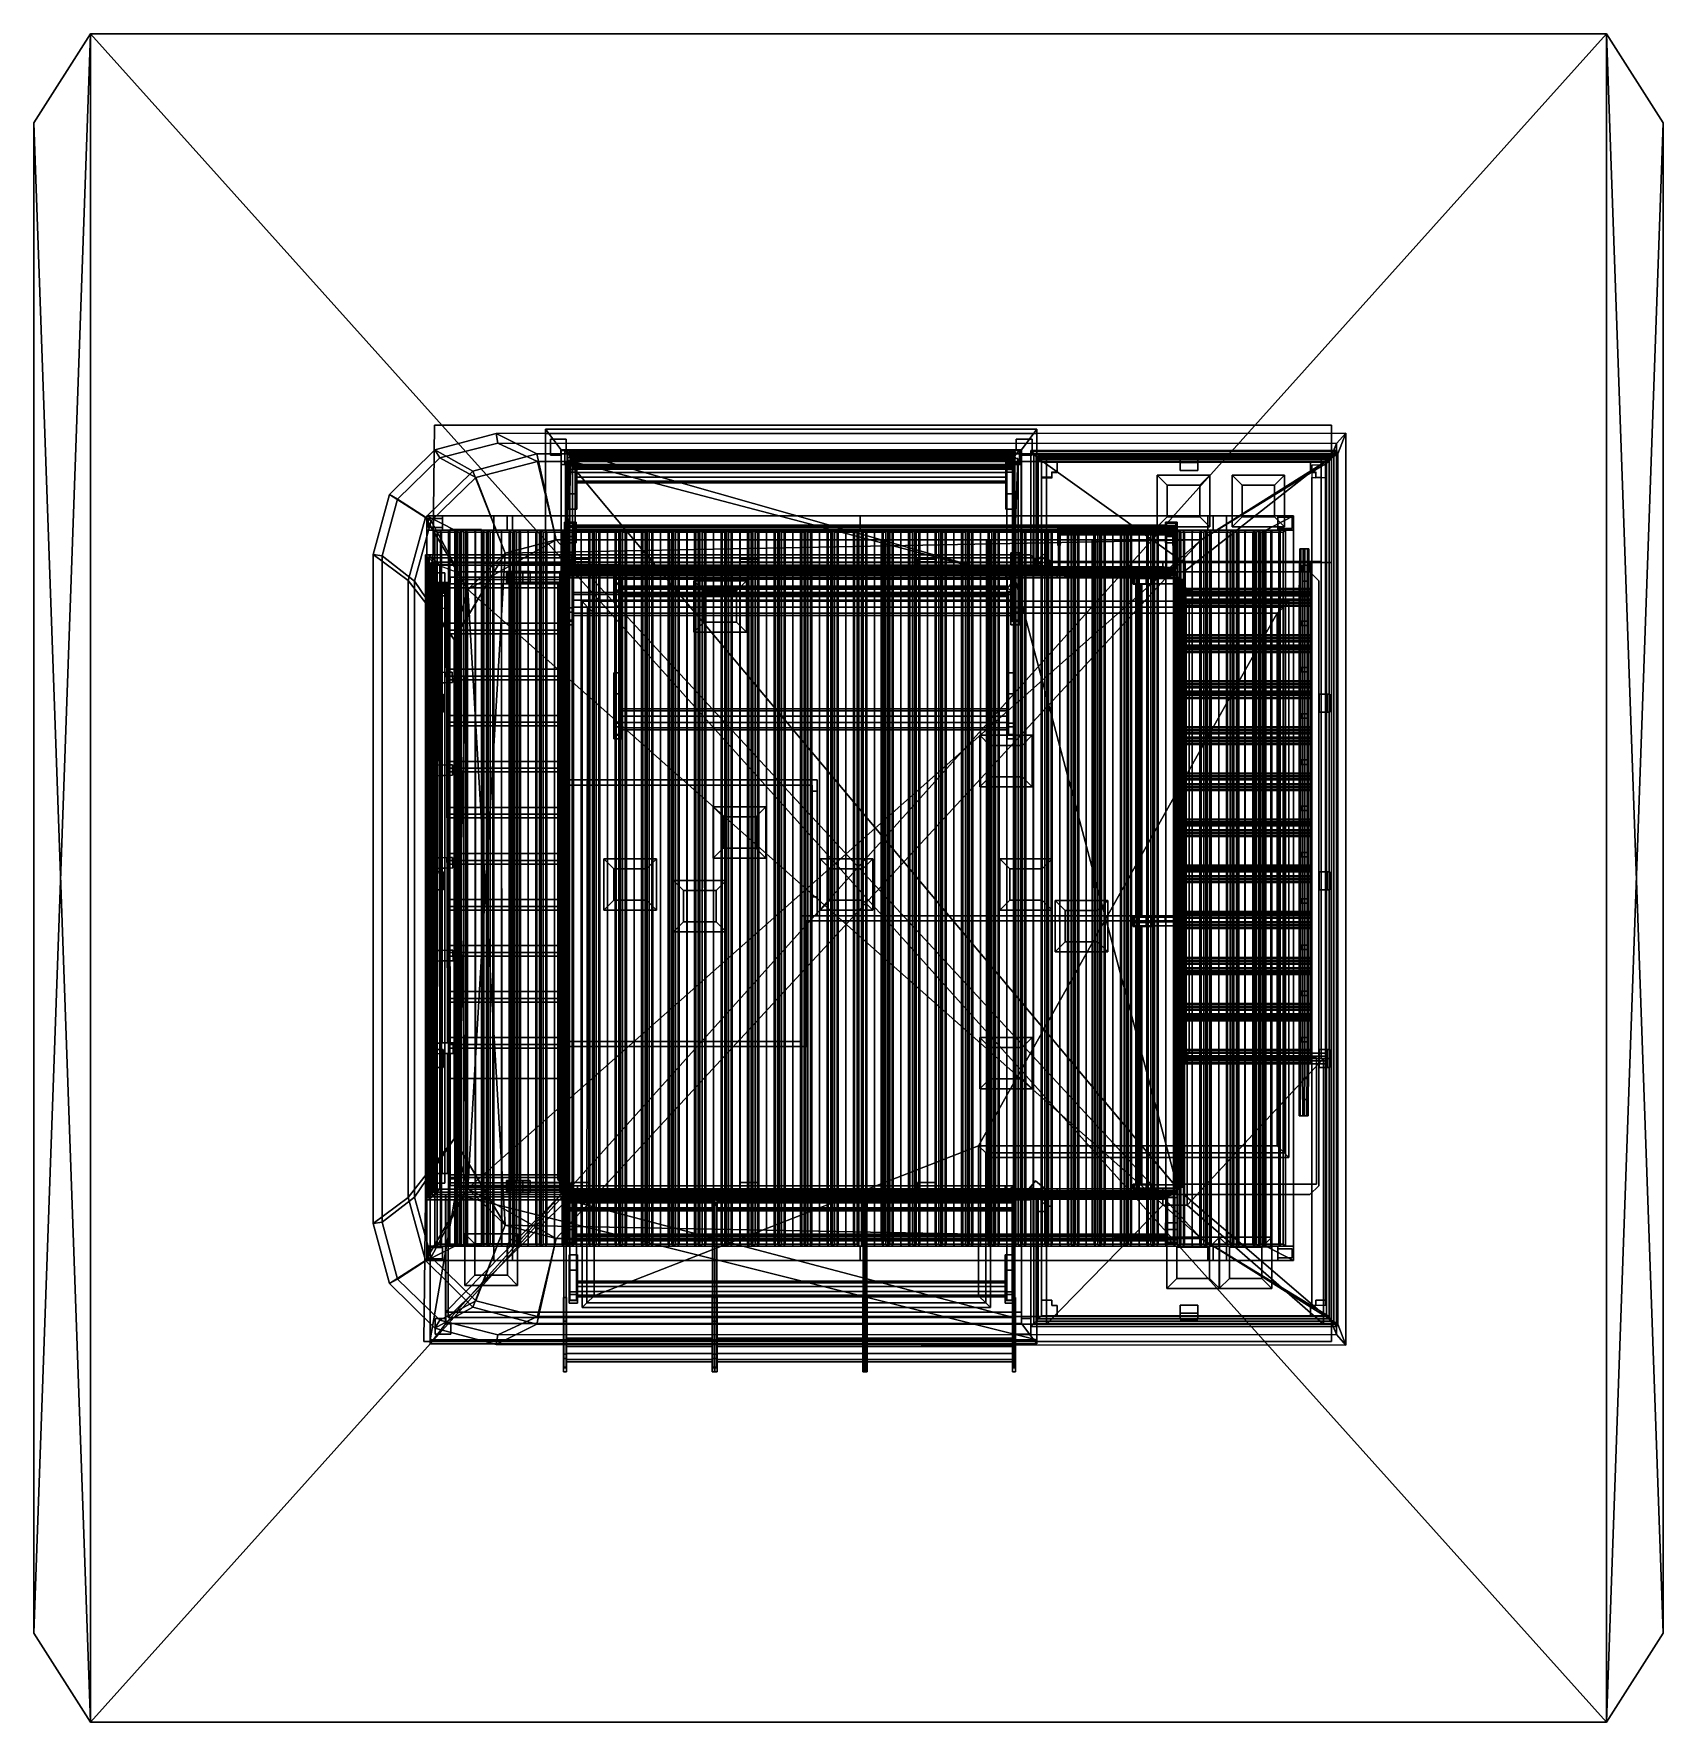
# Model space of a CAD drawing. Extents: x -7.1 to 8.3, y -8 to 8.
import ezdxf

# ---------------------------------------------------------------- set-up
doc = ezdxf.new("R2010")
doc.units = 0

msp = doc.modelspace()

# ---------------------------------------------------------------- linework, layer by layer
for points in [[(-7.095, 7.155, -0.202), (-7.095, 7.155), (-6.558, 8)], [(-6.558, 8, -0.202), (-7.095, 7.155, -0.202), (-6.558, 8)], [(-7.095, -7.155), (-6.558, -8), (-6.558, 8)], [(-6.558, 8), (-7.095, 7.155), (-7.095, -7.155)], [(-7.095, 7.155, -0.791), (-7.095, 7.155, -0.202), (-6.558, 8, -0.202)], [(-7.095, 7.155, -0.791), (-6.558, 8, -0.791), (-6.558, -8, -0.791)], [(-6.558, 8, -0.791), (-7.095, 7.155, -0.791), (-6.558, 8, -0.202)], [(7.806, 8), (-6.558, 8), (7.806, -8)], [(7.806, 8, -0.202), (-6.558, 8, -0.202), (-6.558, 8)], [(-6.558, -8), (7.806, -8), (-6.558, 8)], [(7.806, 8), (7.806, 8, -0.202), (-6.558, 8)], [(7.806, 8, -0.791), (-6.558, 8, -0.791), (-6.558, 8, -0.202)], [(7.806, 8, -0.791), (7.806, -8, -0.791), (-6.558, -8, -0.791)], [(7.806, 8, -0.202), (7.806, 8, -0.791), (-6.558, 8, -0.202)], [(-6.558, -8, -0.791), (-6.558, 8, -0.791), (7.806, 8, -0.791)], [(8.343, 7.155), (8.343, 7.155, -0.202), (7.806, 8, -0.202)], [(8.343, 7.155), (7.806, 8), (7.806, -8)], [(7.806, 8), (8.343, 7.155), (7.806, 8, -0.202)], [(8.343, 7.155, -0.202), (8.343, 7.155, -0.791), (7.806, 8, -0.791)], [(7.806, 8, -0.791), (8.343, 7.155, -0.791), (8.343, -7.155, -0.791)], [(8.343, -7.155, -0.791), (7.806, -8, -0.791), (7.806, 8, -0.791)], [(7.806, 8, -0.202), (8.343, 7.155, -0.202), (7.806, 8, -0.791)], [(-7.095, 7.155, -0.202), (-7.095, -7.155, -0.202), (-7.095, -7.155)], [(-7.095, 7.155), (-7.095, 7.155, -0.202), (-7.095, -7.155)], [(-7.095, 7.155, -0.791), (-7.095, -7.155, -0.791), (-7.095, -7.155, -0.202)], [(-6.558, -8, -0.791), (-7.095, -7.155, -0.791), (-7.095, 7.155, -0.791)], [(-7.095, 7.155, -0.202), (-7.095, 7.155, -0.791), (-7.095, -7.155, -0.202)], [(7.806, -8), (8.343, -7.155), (8.343, 7.155)], [(8.343, -7.155, -0.202), (8.343, 7.155, -0.202), (8.343, 7.155)], [(8.343, -7.155), (8.343, -7.155, -0.202), (8.343, 7.155)], [(8.343, -7.155, -0.791), (8.343, 7.155, -0.791), (8.343, 7.155, -0.202)], [(8.343, -7.155, -0.202), (8.343, -7.155, -0.791), (8.343, 7.155, -0.202)], [(-3.299, 4.292, 0.116), (-3.399, -4.392, 0.116), (5.201, -4.392, 0.116), (5.201, 4.292, 0.116)], [(-3.399, -4.392, 0.116), (-3.299, 4.292, 0.116), (-3.299, 4.292, 0.016), (-3.399, -4.392, 0.016)], [(-3.299, 4.292, 0.116), (5.201, 4.292, 0.116), (5.201, 4.292, 0.016), (-3.299, 4.292, 0.016)], [(-2.698, 4.12, 11.397), (-3.248, 3.98, 11.39), (-3.296, 4.056, 11.442), (-2.713, 4.212, 11.435)], [(-2.328, 4.019, 12.065), (-2.713, 4.212, 11.435), (-3.296, 4.056, 11.442), (-2.936, 3.856, 12.065)], [(5.246, 4.117, 11.395), (-2.698, 4.12, 11.397), (-2.713, 4.212, 11.435), (5.336, 4.216, 11.437)], [(5.336, 4.216, 11.437), (-2.713, 4.212, 11.435), (-2.328, 4.019, 12.065), (5.26, 4.018, 12.067)], [(-2.247, 4.252, 8.106), (-2.247, 4.212, 8.16), (2.409, 4.212, 8.16), (2.409, 4.252, 8.106)], [(-2.247, 2.9, 8.106), (-2.247, 2.9, 8.16), (-2.247, 4.212, 8.16), (-2.247, 4.252, 8.106)], [(2.262, 4.058, 8.106), (-2.099, 4.058, 8.106), (-2.247, 4.252, 8.106), (2.409, 4.252, 8.106)], [(-2.099, 4.058, 8.106), (-2.099, 2.9, 8.106), (-2.247, 2.9, 8.106), (-2.247, 4.252, 8.106)], [(-2.247, 4.212, 8.16), (-2.247, 2.9, 8.16), (2.409, 2.9, 8.16), (2.409, 4.212, 8.16)], [(2.262, 2.9, 8.106), (2.262, 4.058, 8.106), (2.409, 4.252, 8.106), (2.409, 2.9, 8.106)], [(2.409, 4.252, 8.106), (2.409, 4.212, 8.16), (2.409, 2.9, 8.16), (2.409, 2.9, 8.106)], [(5.201, 4.292, 0.116), (5.201, -4.392, 0.116), (5.201, -4.392, 0.016), (5.201, 4.292, 0.016)], [(5.246, -4.327, 11.395), (5.246, 4.117, 11.395), (5.336, 4.216, 11.437), (5.336, -4.426, 11.437)], [(5.336, -4.426, 11.437), (5.336, 4.216, 11.437), (5.26, 4.018, 12.067), (5.26, -4.228, 12.067)], [(-2.936, 3.856, 12.065), (-3.296, 4.056, 11.442), (-3.724, 3.634, 11.444), (-3.384, 3.415, 12.065)], [(-3.248, 3.98, 11.39), (-3.65, 3.59, 11.388), (-3.724, 3.634, 11.444), (-3.296, 4.056, 11.442)], [(-2.906, 3.796, 11.967), (-3.248, 3.98, 11.39), (-2.698, 4.12, 11.397), (-2.322, 3.946, 11.968)], [(-2.628, 3.079, 12.066), (-2.145, 3.206, 12.066), (-2.328, 4.019, 12.065), (-2.936, 3.856, 12.065)], [(5.178, 3.946, 11.965), (-2.322, 3.946, 11.968), (-2.698, 4.12, 11.397), (5.246, 4.117, 11.395)], [(-2.145, 3.206, 12.066), (3.965, 3.206, 12.066), (5.26, 4.018, 12.067), (-2.328, 4.019, 12.065)], [(-2.05, 4.158, 8.105), (-2.05, 4.158, 0.116), (-2.2, 4.158, 0.116), (-2.2, 4.158, 8.105)], [(-2.2, 4.008, 0.116), (-2.2, 4.008, 8.105), (-2.2, 4.158, 8.105), (-2.2, 4.158, 0.116)], [(-2.1, 4.008, 0.116), (-2.1, 4.008, 8.105), (-2.2, 4.008, 8.105), (-2.2, 4.008, 0.116)], [(-2.1, 4.058, 8.105), (-2.1, 4.058, 0.116), (-2.05, 4.058, 0.116), (-2.05, 4.058, 8.105)], [(-2.1, 4.058, 0.116), (-2.1, 4.058, 8.105), (-2.1, 4.008, 8.105), (-2.1, 4.008, 0.116)], [(-2.099, 2.9, 6.166), (-2.099, 2.9, 8.106), (-2.099, 4.058, 8.106)], [(-2.043, 4.05, 5.912), (-2.043, 4.05, 3.166), (-2.099, 4.05, 3.054), (-2.099, 4.058, 8.106)], [(-2.099, 2.9, 3.054), (-2.099, 2.9, 6.166), (-2.099, 4.058, 8.106), (-2.099, 4.05, 3.054)], [(2.201, 4.05, 5.912), (-2.043, 4.05, 5.912), (-2.099, 4.058, 8.106), (2.262, 4.058, 8.106)], [(-2.099, 3.919, 2.918), (-2.099, 4.05, 3.028), (2.262, 4.05, 3.028), (2.262, 3.919, 2.918)], [(2.262, 2.9, 3.028), (2.262, 4.05, 3.028), (-2.099, 4.05, 3.028), (-2.099, 2.9, 3.028)], [(-2.099, 2.9, 2.918), (-2.099, 2.9, 3.028), (-2.099, 4.05, 3.028), (-2.099, 3.919, 2.918)], [(2.261, 2.9, 3.054), (-2.099, 2.9, 3.054), (-2.099, 4.05, 3.054), (2.261, 4.05, 3.054)], [(-2.043, 4.05, 3.166), (2.201, 4.05, 3.166), (2.261, 4.05, 3.054), (-2.099, 4.05, 3.054)], [(-2.064, 4.055, 5.921), (-1.981, 4.055, 5.74), (-1.981, 4.055, 3.102), (-2.064, 4.055, 3.102)], [(-2.064, 4.055, 3.102), (-1.981, 4.055, 3.102), (-1.981, 3.927, 3.102), (-2.064, 3.927, 3.102)], [(-2.064, 4.055, 5.921), (-1.981, 3.956, 5.921), (2.162, 3.956, 5.921), (2.245, 4.055, 5.921)], [(2.245, 4.055, 5.921), (2.162, 4.055, 5.74), (-1.981, 4.055, 5.74), (-2.064, 4.055, 5.921)], [(-2.064, 3.927, 3.102), (-2.064, 3.927, 5.921), (-2.064, 4.055, 5.921), (-2.064, 4.055, 3.102)], [(-2.064, 4.055, 5.921), (-2.064, 3.927, 5.921), (-1.981, 3.956, 5.921)], [(-2.05, 4.058, 8.105), (-2.05, 4.058, 0.116), (-2.05, 4.158, 0.116), (-2.05, 4.158, 8.105)], [(2.201, 3.958, 3.166), (2.201, 4.05, 3.166), (-2.043, 4.05, 3.166), (-2.043, 3.958, 3.166)], [(2.201, 2.844, 5.912), (-2.043, 4.05, 5.912), (2.201, 4.05, 5.912)], [(-2.043, 4.05, 3.166), (-2.043, 2.829, 5.177), (-2.043, 3.958, 3.166)], [(-2.043, 4.05, 5.912), (-2.043, -2.944, 5.912), (-2.043, -2.929, 5.895), (-2.043, 2.829, 5.895)], [(3.745, -2.944, 5.912), (-2.043, -2.944, 5.912), (-2.043, 4.05, 5.912), (2.201, 2.844, 5.912)], [(-2.043, 2.829, 5.177), (-2.043, 4.05, 5.912), (-2.043, 2.829, 5.895)], [(-2.043, 4.05, 5.912), (-2.043, 2.829, 5.177), (-2.043, 4.05, 3.166)], [(-2.03, 4.019, 3.167), (-2.042, 4.019, 5.908), (-2.014, 4.006, 5.889), (-2.012, 4.007, 3.185)], [(-2.042, 4.019, 5.908), (2.206, 4.019, 5.908), (2.189, 4.007, 5.89), (-2.014, 4.006, 5.889)], [(-2.03, 4.024, 4.691), (-2.03, 4.037, 4.691), (2.203, 4.037, 4.691), (2.203, 4.024, 4.691)], [(-2.03, 4.037, 4.713), (-2.03, 4.037, 4.691), (-2.03, 4.024, 4.691), (-2.03, 4.024, 4.713)], [(2.203, 4.037, 4.713), (2.203, 4.037, 4.691), (-2.03, 4.037, 4.691), (-2.03, 4.037, 4.713)], [(-2.03, 4.024, 4.713), (-2.03, 4.037, 4.713), (2.203, 4.037, 4.713), (2.203, 4.024, 4.713)], [(-2.03, 4.024, 4.713), (-2.03, 4.024, 4.691), (2.203, 4.024, 4.691), (2.203, 4.024, 4.713)], [(2.206, 4.019, 3.167), (-2.03, 4.019, 3.167), (-2.012, 4.007, 3.185), (2.189, 4.007, 3.185)], [(2.201, 4.036, 3.166), (-2.028, 4.036, 3.166), (-2.028, 4.036, 5.895), (2.201, 4.036, 5.895)], [(2.201, 4.026, 5.895), (-2.028, 4.026, 5.895), (-2.028, 4.026, 3.166), (2.201, 4.026, 3.166)], [(-2.012, 4.007, 3.185), (-2.014, 4.006, 5.889), (-2.014, 3.994, 5.889), (-2.012, 3.993, 3.185)], [(2.189, 3.993, 5.89), (-2.014, 3.994, 5.889), (-2.014, 4.006, 5.889), (2.189, 4.007, 5.89)], [(2.189, 4.007, 3.185), (-2.012, 4.007, 3.185), (-2.012, 3.993, 3.185), (2.189, 3.993, 3.185)], [(-1.981, 3.927, 3.102), (-1.981, 4.055, 3.102), (-1.981, 4.055, 5.74), (-1.981, 3.975, 5.74)], [(-1.981, 4.055, 5.74), (2.162, 4.055, 5.74), (2.162, 3.975, 5.74), (-1.981, 3.975, 5.74)], [(2.245, 4.055, 3.102), (2.162, 4.055, 3.102), (2.162, 4.055, 5.74), (2.245, 4.055, 5.921)], [(2.245, 4.055, 5.921), (2.162, 3.956, 5.921), (2.245, 3.927, 5.921)], [(2.245, 3.927, 3.102), (2.162, 3.927, 3.102), (2.162, 4.055, 3.102), (2.245, 4.055, 3.102)], [(2.162, 4.055, 3.102), (2.162, 3.927, 3.102), (2.162, 3.975, 5.74), (2.162, 4.055, 5.74)], [(2.206, 4.019, 5.908), (2.206, 4.019, 3.167), (2.189, 4.007, 3.185), (2.189, 4.007, 5.89)], [(2.189, 3.993, 3.185), (2.189, 3.993, 5.89), (2.189, 4.007, 5.89), (2.189, 4.007, 3.185)], [(2.261, 4.05, 3.054), (2.201, 4.05, 3.166), (2.201, 4.05, 5.912), (2.262, 4.058, 8.106)], [(2.201, 2.844, 5.912), (2.201, 4.05, 3.166), (2.201, 3.958, 3.166)], [(2.201, 4.05, 5.912), (2.201, 4.05, 3.166), (2.201, 2.844, 5.912)], [(2.203, 4.024, 4.713), (2.203, 4.024, 4.691), (2.203, 4.037, 4.691), (2.203, 4.037, 4.713)], [(2.213, 4.158, 0.116), (2.213, 4.158, 8.105), (2.363, 4.158, 8.105), (2.363, 4.158, 0.116)], [(2.213, 4.058, 0.116), (2.213, 4.058, 8.105), (2.213, 4.158, 8.105), (2.213, 4.158, 0.116)], [(2.263, 4.058, 0.116), (2.263, 4.058, 8.105), (2.213, 4.058, 8.105), (2.213, 4.058, 0.116)], [(2.245, 4.055, 3.102), (2.245, 4.055, 5.921), (2.245, 3.927, 5.921), (2.245, 3.927, 3.102)], [(2.261, 2.9, 3.054), (2.261, 4.05, 3.054), (2.262, 4.058, 8.106), (2.262, 2.9, 6.016)], [(2.262, 2.9, 8.106), (2.262, 2.9, 6.016), (2.262, 4.058, 8.106)], [(2.262, 3.919, 2.918), (2.262, 4.05, 3.028), (2.262, 2.9, 3.028), (2.262, 2.9, 2.918)], [(2.263, 4.058, 8.105), (2.263, 4.058, 0.116), (2.263, 4.008, 0.116), (2.263, 4.008, 8.105)], [(2.263, 4.008, 8.105), (2.263, 4.008, 0.116), (2.363, 4.008, 0.116), (2.363, 4.008, 8.105)], [(2.351, 2.9, 3.466), (2.351, 2.9, 3.666), (2.351, 4.05, 3.666), (2.351, 4.05, 3.466)], [(2.351, 4.05, 3.866), (5.251, 4.05, 3.866), (5.151, 3.95, 3.866), (2.451, 3.95, 3.866)], [(5.251, 4.05, 6.195), (2.351, 4.05, 6.195), (2.351, 4.05, 6.366), (5.251, 4.05, 6.366)], [(2.351, 4.05, 6.366), (2.351, 2.9, 6.366), (2.451, 2.9, 6.366), (2.451, 3.95, 6.366)], [(2.351, 2.9, 6.566), (2.351, 4.05, 6.566), (2.451, 3.95, 6.566), (2.451, 2.9, 6.566)], [(2.351, 4.05, 6.766), (2.351, 2.9, 6.766), (2.451, 2.9, 6.766), (2.451, 3.95, 6.766)], [(2.351, 2.9, 6.966), (2.351, 4.05, 6.966), (2.451, 3.95, 6.966), (2.451, 2.9, 6.966)], [(2.351, 2.9, 3.466), (2.351, 4.05, 3.466), (2.451, 3.95, 3.466), (2.451, 2.9, 3.466)], [(5.251, 4.05, 6.366), (2.351, 4.05, 6.366), (2.451, 3.95, 6.366), (5.151, 3.95, 6.366)], [(2.379, 2.9, 4.066), (2.379, 4.021, 4.066), (2.351, 4.05, 4.038), (2.351, 2.9, 4.038)], [(2.351, 2.9, 6.195), (2.351, 4.05, 6.195), (2.379, 4.021, 6.166), (2.379, 2.9, 6.166)], [(2.379, 2.9, 7.166), (2.379, 4.021, 7.166), (2.351, 4.05, 7.138), (2.351, 2.9, 7.138)], [(2.379, 4.021, 4.066), (5.222, 4.021, 4.066), (5.251, 4.05, 4.038), (2.351, 4.05, 4.038)], [(5.251, 4.05, 6.566), (2.351, 4.05, 6.566), (2.351, 4.05, 6.766), (5.251, 4.05, 6.766)], [(2.351, 4.05, 3.095), (5.251, 4.05, 3.095), (5.222, 4.021, 3.066), (2.379, 4.021, 3.066)], [(5.251, 4.05, 3.666), (2.351, 4.05, 3.666), (2.451, 3.95, 3.666), (5.151, 3.95, 3.666)], [(2.351, 4.05, 3.466), (5.251, 4.05, 3.466), (5.151, 3.95, 3.466), (2.451, 3.95, 3.466)], [(2.351, 2.9, 3.095), (2.351, 2.9, 3.266), (2.351, 4.05, 3.266), (2.351, 4.05, 3.095)], [(2.351, 2.9, 3.866), (2.351, 2.9, 4.038), (2.351, 4.05, 4.038), (2.351, 4.05, 3.866)], [(5.251, 4.05, 3.266), (2.351, 4.05, 3.266), (2.451, 3.95, 3.266), (5.151, 3.95, 3.266)], [(5.251, 4.05, 6.966), (2.351, 4.05, 6.966), (2.351, 4.05, 7.138), (5.251, 4.05, 7.138)], [(2.351, 4.05, 3.266), (2.351, 2.9, 3.266), (2.451, 2.9, 3.266), (2.451, 3.95, 3.266)], [(2.351, 4.05, 3.666), (2.351, 2.9, 3.666), (2.451, 2.9, 3.666), (2.451, 3.95, 3.666)], [(2.351, 2.9, 3.866), (2.351, 4.05, 3.866), (2.451, 3.95, 3.866), (2.451, 2.9, 3.866)], [(2.351, 4.05, 3.866), (2.351, 4.05, 4.038), (5.251, 4.05, 4.038), (5.251, 4.05, 3.866)], [(2.351, 4.05, 6.566), (5.251, 4.05, 6.566), (5.151, 3.95, 6.566), (2.451, 3.95, 6.566)], [(5.251, 4.05, 6.766), (2.351, 4.05, 6.766), (2.451, 3.95, 6.766), (5.151, 3.95, 6.766)], [(2.351, 4.05, 6.966), (5.251, 4.05, 6.966), (5.151, 3.95, 6.966), (2.451, 3.95, 6.966)], [(2.351, 2.9, 3.095), (2.351, 4.05, 3.095), (2.379, 4.021, 3.066), (2.379, 2.9, 3.066)], [(2.351, 4.05, 3.466), (2.351, 4.05, 3.666), (5.251, 4.05, 3.666), (5.251, 4.05, 3.466)], [(5.222, 4.021, 6.166), (2.379, 4.021, 6.166), (2.351, 4.05, 6.195), (5.251, 4.05, 6.195)], [(5.251, 4.05, 7.138), (2.351, 4.05, 7.138), (2.379, 4.021, 7.166), (5.222, 4.021, 7.166)], [(2.351, 4.05, 3.095), (2.351, 4.05, 3.266), (5.251, 4.05, 3.266), (5.251, 4.05, 3.095)], [(2.351, 3.063, 9.556), (2.351, 3.063, 9.776), (2.351, 4.04, 9.776), (2.351, 4.04, 9.556)], [(5.251, 4.04, 9.556), (2.351, 4.04, 9.556), (2.351, 4.04, 9.776), (5.251, 4.04, 9.776)], [(2.351, 3.063, 9.144), (2.351, 3.063, 9.336), (2.351, 4.04, 9.336), (2.351, 4.04, 9.144)], [(2.351, 3.063, 9.996), (2.351, 3.063, 10.188), (2.351, 4.04, 10.188), (2.351, 4.04, 9.996)], [(5.251, 4.04, 9.996), (2.351, 4.04, 9.996), (2.351, 4.04, 10.188), (5.251, 4.04, 10.188)], [(5.251, 4.04, 9.144), (2.351, 4.04, 9.144), (2.351, 4.04, 9.336), (5.251, 4.04, 9.336)], [(2.351, 4.04, 9.336), (2.351, 3.063, 9.336), (2.451, 2.963, 9.336), (2.451, 3.94, 9.336)], [(2.351, 3.063, 9.556), (2.351, 4.04, 9.556), (2.451, 3.94, 9.556), (2.451, 2.963, 9.556)], [(2.351, 4.04, 9.776), (2.351, 3.063, 9.776), (2.451, 2.963, 9.776), (2.451, 3.94, 9.776)], [(2.351, 3.063, 9.996), (2.351, 4.04, 9.996), (2.451, 3.94, 9.996), (2.451, 2.963, 9.996)], [(5.251, 4.04, 9.336), (2.351, 4.04, 9.336), (2.451, 3.94, 9.336), (5.151, 3.94, 9.336)], [(2.351, 4.04, 9.556), (5.251, 4.04, 9.556), (5.151, 3.94, 9.556), (2.451, 3.94, 9.556)], [(5.251, 4.04, 9.776), (2.351, 4.04, 9.776), (2.451, 3.94, 9.776), (5.151, 3.94, 9.776)], [(2.351, 4.04, 9.996), (5.251, 4.04, 9.996), (5.151, 3.94, 9.996), (2.451, 3.94, 9.996)], [(2.351, 3.063, 9.144), (2.351, 4.04, 9.144), (2.379, 4.012, 9.116), (2.379, 3.035, 9.116)], [(2.379, 3.035, 10.216), (2.379, 4.012, 10.216), (2.351, 4.04, 10.188), (2.351, 3.063, 10.188)], [(5.251, 4.04, 10.188), (2.351, 4.04, 10.188), (2.379, 4.012, 10.216), (5.222, 4.012, 10.216)], [(5.222, 4.012, 9.116), (2.379, 4.012, 9.116), (2.351, 4.04, 9.144), (5.251, 4.04, 9.144)], [(2.363, 4.008, 8.105), (2.363, 4.008, 0.116), (2.363, 4.158, 0.116), (2.363, 4.158, 8.105)], [(2.379, 4.021, 4.066), (2.379, 2.9, 4.066), (2.422, 2.9, 4.066), (2.422, 3.978, 4.066)], [(5.222, 4.021, 7.166), (2.379, 4.021, 7.166), (2.422, 3.978, 7.166), (5.179, 3.978, 7.166)], [(2.379, 2.9, 6.166), (2.379, 4.021, 6.166), (2.422, 3.978, 6.166), (2.422, 2.9, 6.166)], [(2.379, 4.021, 7.166), (2.379, 2.9, 7.166), (2.422, 2.9, 7.166), (2.422, 3.978, 7.166)], [(2.379, 2.9, 3.066), (2.379, 4.021, 3.066), (2.422, 3.978, 3.066), (2.422, 2.9, 3.066)], [(2.379, 4.021, 6.166), (5.222, 4.021, 6.166), (5.179, 3.978, 6.166), (2.422, 3.978, 6.166)], [(5.222, 4.021, 4.066), (2.379, 4.021, 4.066), (2.422, 3.978, 4.066), (5.179, 3.978, 4.066)], [(2.379, 4.021, 3.066), (5.222, 4.021, 3.066), (5.179, 3.978, 3.066), (2.422, 3.978, 3.066)], [(5.222, 4.012, 10.216), (2.379, 4.012, 10.216), (2.422, 3.968, 10.216), (5.179, 3.968, 10.216)], [(2.379, 4.012, 10.216), (2.379, 3.035, 10.216), (2.422, 2.992, 10.216), (2.422, 3.968, 10.216)], [(2.379, 4.012, 9.116), (5.222, 4.012, 9.116), (5.179, 3.968, 9.116), (2.422, 3.968, 9.116)], [(2.379, 3.035, 9.116), (2.379, 4.012, 9.116), (2.422, 3.968, 9.116), (2.422, 2.992, 9.116)], [(5.101, 4.001, 5.998), (5.101, 3, 5.999), (2.501, 3, 5.998), (2.501, 4.001, 5.998)], [(2.501, 4.001, 6.135), (5.101, 4.001, 6.135), (5.101, 4.001, 5.998), (2.501, 4.001, 5.998)], [(2.501, 3, 6.135), (2.501, 4.001, 6.135), (2.501, 4.001, 5.998), (2.501, 3, 5.998)], [(2.501, 4.001, 6.135), (2.501, 3, 6.135), (5.101, 3, 6.135), (5.101, 4.001, 6.135)], [(3.965, 3.206, 12.066), (3.965, -3.416, 12.066), (5.26, -4.228, 12.067), (5.26, 4.018, 12.067)], [(5.101, 4.001, 6.135), (5.101, 3, 6.135), (5.101, 3, 5.999), (5.101, 4.001, 5.998)], [(5.251, 4.05, 3.866), (5.251, -4.25, 3.866), (5.151, -4.15, 3.866), (5.151, 3.95, 3.866)], [(5.251, -4.25, 3.666), (5.251, 4.05, 3.666), (5.151, 3.95, 3.666), (5.151, -4.15, 3.666)], [(5.251, 4.05, 3.466), (5.251, -4.25, 3.466), (5.151, -4.15, 3.466), (5.151, 3.95, 3.466)], [(5.251, -4.25, 3.266), (5.251, 4.05, 3.266), (5.151, 3.95, 3.266), (5.151, -4.15, 3.266)], [(5.251, -4.25, 6.366), (5.251, 4.05, 6.366), (5.151, 3.95, 6.366), (5.151, -4.15, 6.366)], [(5.251, 4.05, 6.566), (5.251, -4.25, 6.566), (5.151, -4.15, 6.566), (5.151, 3.95, 6.566)], [(5.251, -4.25, 6.766), (5.251, 4.05, 6.766), (5.151, 3.95, 6.766), (5.151, -4.15, 6.766)], [(5.251, 4.05, 6.966), (5.251, -4.25, 6.966), (5.151, -4.15, 6.966), (5.151, 3.95, 6.966)], [(5.251, -4.25, 9.336), (5.251, 4.04, 9.336), (5.151, 3.94, 9.336), (5.151, -4.15, 9.336)], [(5.251, 4.04, 9.556), (5.251, -4.25, 9.556), (5.151, -4.15, 9.556), (5.151, 3.94, 9.556)], [(5.251, -4.25, 9.776), (5.251, 4.04, 9.776), (5.151, 3.94, 9.776), (5.151, -4.15, 9.776)], [(5.251, 4.04, 9.996), (5.251, -4.25, 9.996), (5.151, -4.15, 9.996), (5.151, 3.94, 9.996)], [(5.178, -4.156, 11.965), (5.178, 3.946, 11.965), (5.246, 4.117, 11.395), (5.246, -4.327, 11.395)], [(5.222, 4.021, 3.066), (5.222, -4.221, 3.066), (5.179, -4.178, 3.066), (5.179, 3.978, 3.066)], [(5.222, -4.221, 4.066), (5.222, 4.021, 4.066), (5.179, 3.978, 4.066), (5.179, -4.178, 4.066)], [(5.222, -4.221, 7.166), (5.222, 4.021, 7.166), (5.179, 3.978, 7.166), (5.179, -4.178, 7.166)], [(5.222, 4.021, 6.166), (5.222, -4.221, 6.166), (5.179, -4.178, 6.166), (5.179, 3.978, 6.166)], [(5.222, 4.012, 9.116), (5.223, -4.222, 9.116), (5.18, -4.179, 9.116), (5.179, 3.968, 9.116)], [(5.223, -4.222, 10.216), (5.222, 4.012, 10.216), (5.179, 3.968, 10.216), (5.18, -4.179, 10.216)], [(5.222, 4.021, 4.066), (5.222, -4.221, 4.066), (5.251, -4.25, 4.038), (5.251, 4.05, 4.038)], [(5.251, 4.05, 3.095), (5.251, -4.25, 3.095), (5.222, -4.221, 3.066), (5.222, 4.021, 3.066)], [(5.251, 4.05, 6.195), (5.251, -4.25, 6.195), (5.222, -4.221, 6.166), (5.222, 4.021, 6.166)], [(5.222, 4.021, 7.166), (5.222, -4.221, 7.166), (5.251, -4.25, 7.138), (5.251, 4.05, 7.138)], [(5.222, 4.012, 10.216), (5.223, -4.222, 10.216), (5.251, -4.25, 10.188), (5.251, 4.04, 10.188)], [(5.251, 4.04, 9.144), (5.251, -4.25, 9.145), (5.223, -4.222, 9.116), (5.222, 4.012, 9.116)], [(5.251, 4.05, 3.866), (5.251, 4.05, 4.038), (5.251, -4.25, 4.038), (5.251, -4.25, 3.866)], [(5.251, 4.05, 3.095), (5.251, 4.05, 3.266), (5.251, -4.25, 3.266), (5.251, -4.25, 3.095)], [(5.251, 4.05, 3.466), (5.251, 4.05, 3.666), (5.251, -4.25, 3.666), (5.251, -4.25, 3.466)], [(5.251, 4.05, 6.966), (5.251, 4.05, 7.138), (5.251, -4.25, 7.138), (5.251, -4.25, 6.966)], [(5.251, 4.05, 6.195), (5.251, 4.05, 6.366), (5.251, -4.25, 6.366), (5.251, -4.25, 6.195)], [(5.251, 4.05, 6.566), (5.251, 4.05, 6.766), (5.251, -4.25, 6.766), (5.251, -4.25, 6.566)], [(5.251, 4.04, 9.556), (5.251, 4.04, 9.776), (5.251, -4.25, 9.776), (5.251, -4.25, 9.556)], [(5.251, 4.04, 9.996), (5.251, 4.04, 10.188), (5.251, -4.25, 10.188), (5.251, -4.25, 9.996)], [(5.251, 4.04, 9.144), (5.251, 4.04, 9.336), (5.251, -4.25, 9.336), (5.251, -4.25, 9.145)], [(-3.331, 3.384, 11.967), (-3.65, 3.59, 11.388), (-3.248, 3.98, 11.39), (-2.906, 3.796, 11.967)], [(-2.982, 2.733, 12.066), (-2.628, 3.079, 12.066), (-2.936, 3.856, 12.065), (-3.384, 3.415, 12.065)], [(-2.906, 3.796, 11.967), (-2.322, 3.946, 11.968), (-2.145, 3.206, 11.966), (-2.628, 3.079, 11.966)], [(-2.322, 3.946, 11.968), (5.178, 3.946, 11.965), (3.965, 3.206, 11.966), (-2.145, 3.206, 11.966)], [(2.262, 2.9, 2.918), (-2.099, 2.9, 2.918), (-2.099, 3.919, 2.918), (2.262, 3.919, 2.918)], [(-2.064, 3.927, 5.921), (-1.981, 3.927, 5.921), (-1.981, 3.956, 5.921)], [(-2.064, 3.927, 3.102), (-1.981, 3.927, 3.102), (-1.981, 3.927, 5.921), (-2.064, 3.927, 5.921)], [(-2.056, 2.442, 5.817), (-2.056, 2.56, 5.912), (-2.056, 3.927, 5.912), (-2.056, 3.927, 5.817)], [(-2.056, 3.927, 5.817), (-1.99, 3.927, 5.817), (-1.99, 2.442, 5.817), (-2.056, 2.442, 5.817)], [(-2.056, 3.927, 5.912), (-2.056, 2.56, 5.912), (-1.99, 2.56, 5.912), (-1.99, 3.927, 5.912)], [(-2.007, 3.975, 6.166), (-2.043, 2.844, 6.166), (2.188, 2.844, 6.166), (2.229, 3.975, 6.166)], [(-2.043, 2.844, 8.022), (-2.043, 2.844, 6.166), (-2.007, 3.975, 6.166), (-2.007, 3.975, 8.022)], [(2.188, 2.844, 8.022), (-2.043, 2.844, 8.022), (-2.007, 3.975, 8.022), (2.229, 3.975, 8.022)], [(2.201, 3.958, 3.166), (-2.043, 3.958, 3.166), (-2.043, 3.958, 3.122), (2.201, 3.958, 3.122)], [(-2.043, 3.958, 3.122), (-2.043, -1.8, 3.166), (-2.043, -2.8, 3.166), (-2.043, -2.944, 3.122)], [(-2.043, 3.958, 3.166), (-2.043, 2.829, 5.177), (-2.043, -1.8, 3.166), (-2.043, 3.958, 3.122)], [(-2.043, 3.958, 3.122), (2.201, 2.844, 3.122), (2.201, 3.958, 3.122)], [(-2.043, -2.944, 3.122), (3.745, -2.944, 3.122), (-2.043, 3.958, 3.122)], [(3.745, -2.944, 3.122), (2.201, 2.844, 3.122), (-2.043, 3.958, 3.122)], [(2.206, 3.981, 5.908), (-2.042, 3.981, 5.908), (-2.014, 3.994, 5.889), (2.189, 3.993, 5.89)], [(-2.042, 3.981, 5.908), (-2.03, 3.981, 3.167), (-2.012, 3.993, 3.185), (-2.014, 3.994, 5.889)], [(-1.951, 3.953, 7.99), (-1.951, 3.953, 7.767), (-2.032, 3.953, 7.767), (-2.032, 3.953, 7.99)], [(-1.951, 3.93, 7.709), (-2.032, 3.93, 7.709), (-2.032, 3.953, 7.767), (-1.951, 3.953, 7.767)], [(-2.032, 3.953, 7.99), (-2.032, 3.953, 7.767), (-2.032, 3.872, 7.686)], [(-2.032, 3.641, 7.686), (-2.032, 3.953, 7.99), (-2.032, 3.872, 7.686)], [(-2.032, 3.953, 7.767), (-2.032, 3.93, 7.709), (-2.032, 3.872, 7.686)], [(-2.032, 3.496, 7.99), (-2.032, 3.953, 7.99), (-2.032, 3.641, 7.686)], [(-1.951, 3.953, 7.99), (-2.032, 3.953, 7.99), (-2.032, 3.496, 7.99), (-1.951, 3.496, 7.99)], [(-1.951, 3.872, 7.686), (-2.032, 3.872, 7.686), (-2.032, 3.93, 7.709), (-1.951, 3.93, 7.709)], [(-2.032, 3.872, 7.686), (-1.951, 3.872, 7.686), (-1.951, 3.641, 7.686), (-2.032, 3.641, 7.686)], [(-2.03, 3.981, 3.167), (2.206, 3.981, 3.167), (2.189, 3.993, 3.185), (-2.012, 3.993, 3.185)], [(-2.017, 3.924, 7.99), (-2.017, 3.845, 8.054), (-1.966, 3.845, 8.054), (-1.966, 3.924, 7.99)], [(-2.017, 2.929, 7.99), (-2.017, 2.929, 8.054), (-2.017, 3.845, 8.054), (-2.017, 3.924, 7.99)], [(-1.966, 2.929, 7.99), (-2.017, 2.929, 7.99), (-2.017, 3.924, 7.99), (-1.966, 3.924, 7.99)], [(-1.966, 2.929, 8.054), (-1.966, 3.845, 8.054), (-2.017, 3.845, 8.054), (-2.017, 2.929, 8.054)], [(2.229, 3.975, 8.022), (-2.007, 3.975, 8.022), (-2.007, 3.975, 6.166), (2.229, 3.975, 6.166)], [(-1.99, 3.927, 5.817), (-1.99, 3.927, 5.912), (-1.99, 2.56, 5.912), (-1.99, 2.442, 5.817)], [(-1.97, 3.982, 5.607), (-1.97, 3.965, 5.533), (-1.981, 3.961, 5.522), (-1.981, 3.977, 5.61)], [(-1.97, 3.964, 5.681), (-1.97, 3.982, 5.607), (-1.981, 3.977, 5.61), (-1.981, 3.96, 5.697)], [(-1.97, 3.98, 4.573), (-1.97, 3.962, 4.499), (-1.981, 3.959, 4.488), (-1.981, 3.974, 4.576)], [(-1.97, 3.962, 4.647), (-1.97, 3.98, 4.573), (-1.981, 3.974, 4.576), (-1.981, 3.958, 4.664)], [(-1.97, 3.98, 4.229), (-1.97, 3.962, 4.155), (-1.981, 3.959, 4.144), (-1.981, 3.974, 4.232)], [(-1.97, 3.962, 4.303), (-1.97, 3.98, 4.229), (-1.981, 3.974, 4.232), (-1.981, 3.958, 4.319)], [(-1.97, 3.98, 3.712), (-1.97, 3.962, 3.638), (-1.981, 3.958, 3.627), (-1.981, 3.974, 3.715)], [(-1.97, 3.961, 3.786), (-1.97, 3.98, 3.712), (-1.981, 3.974, 3.715), (-1.981, 3.958, 3.802)], [(-1.97, 3.98, 3.368), (-1.97, 3.962, 3.294), (-1.981, 3.959, 3.283), (-1.981, 3.974, 3.37)], [(-1.97, 3.962, 3.441), (-1.97, 3.98, 3.368), (-1.981, 3.974, 3.37), (-1.981, 3.958, 3.458)], [(-1.97, 3.98, 3.195), (-1.97, 3.962, 3.121), (-1.981, 3.958, 3.11), (-1.981, 3.974, 3.198)], [(-1.97, 3.961, 3.269), (-1.97, 3.98, 3.195), (-1.981, 3.974, 3.198), (-1.981, 3.958, 3.286)], [(-1.97, 3.979, 5.434), (-1.97, 3.962, 5.361), (-1.981, 3.958, 5.35), (-1.981, 3.974, 5.437)], [(-1.97, 3.961, 5.508), (-1.97, 3.979, 5.434), (-1.981, 3.974, 5.437), (-1.981, 3.957, 5.525)], [(-1.97, 3.979, 5.262), (-1.97, 3.961, 5.188), (-1.981, 3.958, 5.177), (-1.981, 3.973, 5.265)], [(-1.97, 3.961, 5.336), (-1.97, 3.979, 5.262), (-1.981, 3.973, 5.265), (-1.981, 3.957, 5.353)], [(-1.97, 3.979, 5.09), (-1.97, 3.961, 5.016), (-1.981, 3.957, 5.005), (-1.981, 3.973, 5.093)], [(-1.97, 3.96, 5.164), (-1.97, 3.979, 5.09), (-1.981, 3.973, 5.093), (-1.981, 3.957, 5.18)], [(-1.97, 3.979, 4.918), (-1.97, 3.961, 4.844), (-1.981, 3.958, 4.833), (-1.981, 3.973, 4.921)], [(-1.97, 3.961, 4.992), (-1.97, 3.979, 4.918), (-1.981, 3.973, 4.921), (-1.981, 3.957, 5.008)], [(-1.97, 3.979, 4.745), (-1.97, 3.961, 4.672), (-1.981, 3.958, 4.661), (-1.981, 3.973, 4.748)], [(-1.97, 3.961, 4.819), (-1.97, 3.979, 4.745), (-1.981, 3.973, 4.748), (-1.981, 3.957, 4.836)], [(-1.97, 3.979, 4.401), (-1.97, 3.961, 4.327), (-1.981, 3.958, 4.316), (-1.981, 3.973, 4.404)], [(-1.97, 3.961, 4.475), (-1.97, 3.979, 4.401), (-1.981, 3.973, 4.404), (-1.981, 3.957, 4.491)], [(-1.97, 3.979, 4.056), (-1.97, 3.961, 3.983), (-1.981, 3.958, 3.972), (-1.981, 3.973, 4.059)], [(-1.97, 3.961, 4.13), (-1.97, 3.979, 4.056), (-1.981, 3.973, 4.059), (-1.981, 3.957, 4.147)], [(-1.97, 3.979, 3.54), (-1.97, 3.962, 3.466), (-1.981, 3.958, 3.455), (-1.981, 3.974, 3.543)], [(-1.97, 3.961, 3.614), (-1.97, 3.979, 3.54), (-1.981, 3.974, 3.543), (-1.981, 3.957, 3.63)], [(-1.97, 3.978, 3.884), (-1.97, 3.96, 3.81), (-1.981, 3.956, 3.799), (-1.981, 3.972, 3.887)], [(-1.97, 3.959, 3.958), (-1.97, 3.978, 3.884), (-1.981, 3.972, 3.887), (-1.981, 3.956, 3.975)], [(-1.981, 3.977, 5.61), (-1.981, 3.961, 5.522), (-1.981, 3.903, 5.549), (-1.981, 3.887, 5.606)], [(-1.981, 3.96, 5.697), (-1.981, 3.977, 5.61), (-1.981, 3.887, 5.606), (-1.981, 3.902, 5.663)], [(-1.97, 3.976, 5.78), (-1.97, 3.962, 5.705), (-1.981, 3.959, 5.694), (-1.981, 3.97, 5.782)], [(-1.97, 3.954, 5.853), (-1.97, 3.976, 5.78), (-1.981, 3.97, 5.782), (-1.981, 3.949, 5.869)], [(-1.981, 3.975, 5.74), (2.162, 3.975, 5.74), (2.162, 3.956, 5.921), (-1.981, 3.956, 5.921)], [(-1.981, 3.975, 5.74), (-1.981, 3.956, 5.921), (-1.981, 3.927, 5.921)], [(-1.981, 3.927, 3.102), (-1.981, 3.975, 5.74), (-1.981, 3.927, 5.921)], [(-1.981, 3.974, 5.437), (-1.981, 3.958, 5.35), (-1.981, 3.9, 5.377), (-1.981, 3.884, 5.434)], [(-1.981, 3.957, 5.525), (-1.981, 3.974, 5.437), (-1.981, 3.884, 5.434), (-1.981, 3.899, 5.491)], [(-1.981, 3.974, 4.576), (-1.981, 3.959, 4.488), (-1.981, 3.9, 4.516), (-1.981, 3.884, 4.573)], [(-1.981, 3.958, 4.664), (-1.981, 3.974, 4.576), (-1.981, 3.884, 4.573), (-1.981, 3.9, 4.63)], [(-1.981, 3.974, 4.232), (-1.981, 3.959, 4.144), (-1.981, 3.901, 4.171), (-1.981, 3.884, 4.228)], [(-1.981, 3.958, 4.319), (-1.981, 3.974, 4.232), (-1.981, 3.884, 4.228), (-1.981, 3.9, 4.286)], [(-1.981, 3.974, 3.715), (-1.981, 3.958, 3.627), (-1.981, 3.9, 3.655), (-1.981, 3.884, 3.712)], [(-1.981, 3.958, 3.802), (-1.981, 3.974, 3.715), (-1.981, 3.884, 3.712), (-1.981, 3.9, 3.769)], [(-1.981, 3.974, 3.543), (-1.981, 3.958, 3.455), (-1.981, 3.9, 3.482), (-1.981, 3.884, 3.539)], [(-1.981, 3.957, 3.63), (-1.981, 3.974, 3.543), (-1.981, 3.884, 3.539), (-1.981, 3.899, 3.597)], [(-1.981, 3.974, 3.37), (-1.981, 3.959, 3.283), (-1.981, 3.9, 3.31), (-1.981, 3.884, 3.367)], [(-1.981, 3.958, 3.458), (-1.981, 3.974, 3.37), (-1.981, 3.884, 3.367), (-1.981, 3.9, 3.424)], [(-1.981, 3.974, 3.198), (-1.981, 3.958, 3.11), (-1.981, 3.9, 3.138), (-1.981, 3.884, 3.195)], [(-1.981, 3.958, 3.286), (-1.981, 3.974, 3.198), (-1.981, 3.884, 3.195), (-1.981, 3.9, 3.252)], [(-1.981, 3.973, 5.265), (-1.981, 3.958, 5.177), (-1.981, 3.9, 5.205), (-1.981, 3.883, 5.262)], [(-1.981, 3.957, 5.353), (-1.981, 3.973, 5.265), (-1.981, 3.883, 5.262), (-1.981, 3.899, 5.319)], [(-1.981, 3.973, 5.093), (-1.981, 3.957, 5.005), (-1.981, 3.899, 5.033), (-1.981, 3.883, 5.09)], [(-1.981, 3.957, 5.18), (-1.981, 3.973, 5.093), (-1.981, 3.883, 5.09), (-1.981, 3.899, 5.147)], [(-1.981, 3.973, 4.921), (-1.981, 3.958, 4.833), (-1.981, 3.9, 4.86), (-1.981, 3.883, 4.917)], [(-1.981, 3.957, 5.008), (-1.981, 3.973, 4.921), (-1.981, 3.883, 4.917), (-1.981, 3.899, 4.975)], [(-1.981, 3.973, 4.748), (-1.981, 3.958, 4.661), (-1.981, 3.9, 4.688), (-1.981, 3.884, 4.745)], [(-1.981, 3.957, 4.836), (-1.981, 3.973, 4.748), (-1.981, 3.884, 4.745), (-1.981, 3.899, 4.802)], [(-1.981, 3.973, 4.404), (-1.981, 3.958, 4.316), (-1.981, 3.9, 4.344), (-1.981, 3.883, 4.401)], [(-1.981, 3.957, 4.491), (-1.981, 3.973, 4.404), (-1.981, 3.883, 4.401), (-1.981, 3.899, 4.458)], [(-1.981, 3.973, 4.059), (-1.981, 3.958, 3.972), (-1.981, 3.9, 3.999), (-1.981, 3.883, 4.056)], [(-1.981, 3.957, 4.147), (-1.981, 3.973, 4.059), (-1.981, 3.883, 4.056), (-1.981, 3.899, 4.113)], [(-1.981, 3.972, 3.887), (-1.981, 3.956, 3.799), (-1.981, 3.898, 3.827), (-1.981, 3.882, 3.884)], [(-1.981, 3.956, 3.975), (-1.981, 3.972, 3.887), (-1.981, 3.882, 3.884), (-1.981, 3.898, 3.941)], [(-1.981, 3.97, 5.782), (-1.981, 3.959, 5.694), (-1.981, 3.9, 5.718), (-1.981, 3.881, 5.775)], [(-1.981, 3.949, 5.869), (-1.981, 3.97, 5.782), (-1.981, 3.881, 5.775), (-1.981, 3.893, 5.832)], [(-1.97, 3.965, 5.533), (2.151, 3.965, 5.533), (2.162, 3.961, 5.522), (-1.981, 3.961, 5.522)], [(2.151, 3.964, 5.681), (-1.97, 3.964, 5.681), (-1.981, 3.96, 5.697), (2.162, 3.96, 5.697)], [(-1.97, 3.962, 5.705), (2.151, 3.962, 5.705), (2.162, 3.959, 5.694), (-1.981, 3.959, 5.694)], [(-1.97, 3.962, 5.361), (2.151, 3.962, 5.361), (2.162, 3.958, 5.35), (-1.981, 3.958, 5.35)], [(2.151, 3.962, 4.647), (-1.97, 3.962, 4.647), (-1.981, 3.958, 4.664), (2.162, 3.958, 4.664)], [(-1.97, 3.962, 4.499), (2.151, 3.962, 4.499), (2.162, 3.959, 4.488), (-1.981, 3.959, 4.488)], [(2.151, 3.962, 4.303), (-1.97, 3.962, 4.303), (-1.981, 3.958, 4.319), (2.162, 3.958, 4.319)], [(-1.97, 3.962, 4.155), (2.151, 3.962, 4.155), (2.162, 3.959, 4.144), (-1.981, 3.959, 4.144)], [(-1.97, 3.962, 3.638), (2.151, 3.962, 3.638), (2.162, 3.958, 3.627), (-1.981, 3.958, 3.627)], [(-1.97, 3.962, 3.466), (2.151, 3.962, 3.466), (2.162, 3.958, 3.455), (-1.981, 3.958, 3.455)], [(2.151, 3.962, 3.441), (-1.97, 3.962, 3.441), (-1.981, 3.958, 3.458), (2.162, 3.958, 3.458)], [(-1.97, 3.962, 3.294), (2.151, 3.962, 3.294), (2.162, 3.959, 3.283), (-1.981, 3.959, 3.283)], [(-1.97, 3.962, 3.121), (2.151, 3.962, 3.121), (2.162, 3.958, 3.11), (-1.981, 3.958, 3.11)], [(-1.981, 3.903, 5.549), (-1.981, 3.961, 5.522), (2.162, 3.961, 5.522), (2.162, 3.903, 5.549)], [(2.151, 3.961, 5.508), (-1.97, 3.961, 5.508), (-1.981, 3.957, 5.525), (2.162, 3.957, 5.525)], [(2.151, 3.961, 5.336), (-1.97, 3.961, 5.336), (-1.981, 3.957, 5.353), (2.162, 3.957, 5.353)], [(-1.97, 3.961, 5.188), (2.151, 3.961, 5.188), (2.162, 3.958, 5.177), (-1.981, 3.958, 5.177)], [(-1.97, 3.961, 5.016), (2.151, 3.961, 5.016), (2.162, 3.957, 5.005), (-1.981, 3.957, 5.005)], [(2.151, 3.961, 4.992), (-1.97, 3.961, 4.992), (-1.981, 3.957, 5.008), (2.162, 3.957, 5.008)], [(-1.97, 3.961, 4.844), (2.151, 3.961, 4.844), (2.162, 3.958, 4.833), (-1.981, 3.958, 4.833)], [(2.151, 3.961, 4.819), (-1.97, 3.961, 4.819), (-1.981, 3.957, 4.836), (2.162, 3.957, 4.836)], [(-1.97, 3.961, 4.672), (2.151, 3.961, 4.672), (2.162, 3.958, 4.661), (-1.981, 3.958, 4.661)], [(2.151, 3.961, 4.475), (-1.97, 3.961, 4.475), (-1.981, 3.957, 4.491), (2.162, 3.957, 4.491)], [(-1.97, 3.961, 4.327), (2.151, 3.961, 4.327), (2.162, 3.958, 4.316), (-1.981, 3.958, 4.316)], [(2.151, 3.961, 4.13), (-1.97, 3.961, 4.13), (-1.981, 3.957, 4.147), (2.162, 3.957, 4.147)], [(-1.97, 3.961, 3.983), (2.151, 3.961, 3.983), (2.162, 3.958, 3.972), (-1.981, 3.958, 3.972)], [(2.151, 3.961, 3.786), (-1.97, 3.961, 3.786), (-1.981, 3.958, 3.802), (2.162, 3.958, 3.802)], [(2.151, 3.961, 3.614), (-1.97, 3.961, 3.614), (-1.981, 3.957, 3.63), (2.162, 3.957, 3.63)], [(2.151, 3.961, 3.269), (-1.97, 3.961, 3.269), (-1.981, 3.958, 3.286), (2.162, 3.958, 3.286)], [(-1.981, 3.902, 5.663), (2.162, 3.902, 5.663), (2.162, 3.96, 5.697), (-1.981, 3.96, 5.697)], [(2.151, 3.96, 5.164), (-1.97, 3.96, 5.164), (-1.981, 3.957, 5.18), (2.162, 3.957, 5.18)], [(-1.97, 3.96, 3.81), (2.151, 3.96, 3.81), (2.162, 3.956, 3.799), (-1.981, 3.956, 3.799)], [(-1.981, 3.9, 5.718), (-1.981, 3.959, 5.694), (2.162, 3.959, 5.694), (2.162, 3.9, 5.718)], [(-1.981, 3.9, 4.516), (-1.981, 3.959, 4.488), (2.162, 3.959, 4.488), (2.162, 3.9, 4.516)], [(-1.981, 3.901, 4.171), (-1.981, 3.959, 4.144), (2.162, 3.959, 4.144), (2.162, 3.901, 4.171)], [(2.151, 3.959, 3.958), (-1.97, 3.959, 3.958), (-1.981, 3.956, 3.975), (2.162, 3.956, 3.975)], [(-1.981, 3.9, 3.31), (-1.981, 3.959, 3.283), (2.162, 3.959, 3.283), (2.162, 3.9, 3.31)], [(-1.981, 3.9, 5.377), (-1.981, 3.958, 5.35), (2.162, 3.958, 5.35), (2.162, 3.9, 5.377)], [(-1.981, 3.9, 5.205), (-1.981, 3.958, 5.177), (2.162, 3.958, 5.177), (2.162, 3.9, 5.205)], [(-1.981, 3.9, 4.86), (-1.981, 3.958, 4.833), (2.162, 3.958, 4.833), (2.162, 3.9, 4.86)], [(-1.981, 3.9, 4.688), (-1.981, 3.958, 4.661), (2.162, 3.958, 4.661), (2.162, 3.9, 4.688)], [(-1.981, 3.9, 4.63), (2.162, 3.9, 4.63), (2.162, 3.958, 4.664), (-1.981, 3.958, 4.664)], [(-1.981, 3.9, 4.344), (-1.981, 3.958, 4.316), (2.162, 3.958, 4.316), (2.162, 3.9, 4.344)], [(-1.981, 3.9, 4.286), (2.162, 3.9, 4.286), (2.162, 3.958, 4.319), (-1.981, 3.958, 4.319)], [(-1.981, 3.9, 3.999), (-1.981, 3.958, 3.972), (2.162, 3.958, 3.972), (2.162, 3.9, 3.999)], [(-1.981, 3.9, 3.769), (2.162, 3.9, 3.769), (2.162, 3.958, 3.802), (-1.981, 3.958, 3.802)], [(-1.981, 3.9, 3.655), (-1.981, 3.958, 3.627), (2.162, 3.958, 3.627), (2.162, 3.9, 3.655)], [(-1.981, 3.9, 3.482), (-1.981, 3.958, 3.455), (2.162, 3.958, 3.455), (2.162, 3.9, 3.482)], [(-1.981, 3.9, 3.424), (2.162, 3.9, 3.424), (2.162, 3.958, 3.458), (-1.981, 3.958, 3.458)], [(-1.981, 3.9, 3.252), (2.162, 3.9, 3.252), (2.162, 3.958, 3.286), (-1.981, 3.958, 3.286)], [(-1.981, 3.9, 3.138), (-1.981, 3.958, 3.11), (2.162, 3.958, 3.11), (2.162, 3.9, 3.138)], [(-1.981, 3.899, 5.491), (2.162, 3.899, 5.491), (2.162, 3.957, 5.525), (-1.981, 3.957, 5.525)], [(-1.981, 3.899, 5.319), (2.162, 3.899, 5.319), (2.162, 3.957, 5.353), (-1.981, 3.957, 5.353)], [(-1.981, 3.899, 5.147), (2.162, 3.899, 5.147), (2.162, 3.957, 5.18), (-1.981, 3.957, 5.18)], [(-1.981, 3.899, 5.033), (-1.981, 3.957, 5.005), (2.162, 3.957, 5.005), (2.162, 3.899, 5.033)], [(-1.981, 3.899, 4.975), (2.162, 3.899, 4.975), (2.162, 3.957, 5.008), (-1.981, 3.957, 5.008)], [(-1.981, 3.899, 4.802), (2.162, 3.899, 4.802), (2.162, 3.957, 4.836), (-1.981, 3.957, 4.836)], [(-1.981, 3.899, 4.458), (2.162, 3.899, 4.458), (2.162, 3.957, 4.491), (-1.981, 3.957, 4.491)], [(-1.981, 3.899, 4.113), (2.162, 3.899, 4.113), (2.162, 3.957, 4.147), (-1.981, 3.957, 4.147)], [(-1.981, 3.899, 3.597), (2.162, 3.899, 3.597), (2.162, 3.957, 3.63), (-1.981, 3.957, 3.63)], [(-1.981, 3.898, 3.941), (2.162, 3.898, 3.941), (2.162, 3.956, 3.975), (-1.981, 3.956, 3.975)], [(-1.981, 3.898, 3.827), (-1.981, 3.956, 3.799), (2.162, 3.956, 3.799), (2.162, 3.898, 3.827)], [(2.151, 3.954, 5.853), (-1.97, 3.954, 5.853), (-1.981, 3.949, 5.869), (2.162, 3.949, 5.869)], [(-1.981, 3.893, 5.832), (2.162, 3.893, 5.832), (2.162, 3.949, 5.869), (-1.981, 3.949, 5.869)], [(2.151, 3.899, 5.556), (-1.97, 3.899, 5.556), (-1.981, 3.903, 5.549), (2.162, 3.903, 5.549)], [(-1.97, 3.899, 5.556), (-1.97, 3.881, 5.606), (-1.981, 3.887, 5.606), (-1.981, 3.903, 5.549)], [(-1.97, 3.881, 5.606), (-1.97, 3.899, 5.656), (-1.981, 3.902, 5.663), (-1.981, 3.887, 5.606)], [(-1.97, 3.899, 5.656), (2.151, 3.899, 5.656), (2.162, 3.902, 5.663), (-1.981, 3.902, 5.663)], [(2.151, 3.897, 4.179), (-1.97, 3.897, 4.179), (-1.981, 3.901, 4.171), (2.162, 3.901, 4.171)], [(-1.97, 3.897, 4.179), (-1.97, 3.879, 4.228), (-1.981, 3.884, 4.228), (-1.981, 3.901, 4.171)], [(2.151, 3.896, 5.726), (-1.97, 3.896, 5.726), (-1.981, 3.9, 5.718), (2.162, 3.9, 5.718)], [(-1.97, 3.896, 5.726), (-1.97, 3.875, 5.774), (-1.981, 3.881, 5.775), (-1.981, 3.9, 5.718)], [(2.151, 3.896, 5.384), (-1.97, 3.896, 5.384), (-1.981, 3.9, 5.377), (2.162, 3.9, 5.377)], [(-1.97, 3.896, 5.384), (-1.97, 3.878, 5.434), (-1.981, 3.884, 5.434), (-1.981, 3.9, 5.377)], [(2.151, 3.896, 5.212), (-1.97, 3.896, 5.212), (-1.981, 3.9, 5.205), (2.162, 3.9, 5.205)], [(-1.97, 3.896, 5.212), (-1.97, 3.878, 5.262), (-1.981, 3.883, 5.262), (-1.981, 3.9, 5.205)], [(2.151, 3.896, 4.868), (-1.97, 3.896, 4.868), (-1.981, 3.9, 4.86), (2.162, 3.9, 4.86)], [(-1.97, 3.896, 4.868), (-1.97, 3.878, 4.917), (-1.981, 3.883, 4.917), (-1.981, 3.9, 4.86)], [(2.151, 3.896, 4.695), (-1.97, 3.896, 4.695), (-1.981, 3.9, 4.688), (2.162, 3.9, 4.688)], [(-1.97, 3.896, 4.695), (-1.97, 3.878, 4.745), (-1.981, 3.884, 4.745), (-1.981, 3.9, 4.688)], [(-1.97, 3.879, 4.573), (-1.97, 3.896, 4.623), (-1.981, 3.9, 4.63), (-1.981, 3.884, 4.573)], [(2.151, 3.897, 4.523), (-1.97, 3.897, 4.523), (-1.981, 3.9, 4.516), (2.162, 3.9, 4.516)], [(-1.97, 3.896, 4.623), (2.151, 3.896, 4.623), (2.162, 3.9, 4.63), (-1.981, 3.9, 4.63)], [(-1.97, 3.897, 4.523), (-1.97, 3.879, 4.573), (-1.981, 3.884, 4.573), (-1.981, 3.9, 4.516)], [(2.151, 3.896, 4.351), (-1.97, 3.896, 4.351), (-1.981, 3.9, 4.344), (2.162, 3.9, 4.344)], [(-1.97, 3.896, 4.351), (-1.97, 3.878, 4.401), (-1.981, 3.883, 4.401), (-1.981, 3.9, 4.344)], [(-1.97, 3.879, 4.228), (-1.97, 3.896, 4.278), (-1.981, 3.9, 4.286), (-1.981, 3.884, 4.228)], [(-1.97, 3.896, 4.278), (2.151, 3.896, 4.278), (2.162, 3.9, 4.286), (-1.981, 3.9, 4.286)], [(2.151, 3.896, 4.006), (-1.97, 3.896, 4.006), (-1.981, 3.9, 3.999), (2.162, 3.9, 3.999)], [(-1.97, 3.896, 4.006), (-1.97, 3.878, 4.056), (-1.981, 3.883, 4.056), (-1.981, 3.9, 3.999)], [(-1.97, 3.878, 3.712), (-1.97, 3.896, 3.761), (-1.981, 3.9, 3.769), (-1.981, 3.884, 3.712)], [(2.151, 3.897, 3.662), (-1.97, 3.897, 3.662), (-1.981, 3.9, 3.655), (2.162, 3.9, 3.655)], [(-1.97, 3.896, 3.761), (2.151, 3.896, 3.761), (2.162, 3.9, 3.769), (-1.981, 3.9, 3.769)], [(-1.97, 3.897, 3.662), (-1.97, 3.878, 3.712), (-1.981, 3.884, 3.712), (-1.981, 3.9, 3.655)], [(2.151, 3.896, 3.49), (-1.97, 3.896, 3.49), (-1.981, 3.9, 3.482), (2.162, 3.9, 3.482)], [(-1.97, 3.896, 3.49), (-1.97, 3.878, 3.539), (-1.981, 3.884, 3.539), (-1.981, 3.9, 3.482)], [(-1.97, 3.879, 3.367), (-1.97, 3.896, 3.417), (-1.981, 3.9, 3.424), (-1.981, 3.884, 3.367)], [(2.151, 3.897, 3.318), (-1.97, 3.897, 3.317), (-1.981, 3.9, 3.31), (2.162, 3.9, 3.31)], [(-1.97, 3.896, 3.417), (2.151, 3.896, 3.417), (2.162, 3.9, 3.424), (-1.981, 3.9, 3.424)], [(-1.97, 3.897, 3.317), (-1.97, 3.879, 3.367), (-1.981, 3.884, 3.367), (-1.981, 3.9, 3.31)], [(-1.97, 3.878, 3.195), (-1.97, 3.896, 3.245), (-1.981, 3.9, 3.252), (-1.981, 3.884, 3.195)], [(2.151, 3.897, 3.145), (-1.97, 3.897, 3.145), (-1.981, 3.9, 3.138), (2.162, 3.9, 3.138)], [(-1.97, 3.896, 3.245), (2.151, 3.896, 3.245), (2.162, 3.9, 3.252), (-1.981, 3.9, 3.252)], [(-1.97, 3.897, 3.145), (-1.97, 3.878, 3.195), (-1.981, 3.884, 3.195), (-1.981, 3.9, 3.138)], [(-1.97, 3.878, 5.434), (-1.97, 3.896, 5.484), (-1.981, 3.899, 5.491), (-1.981, 3.884, 5.434)], [(-1.97, 3.896, 5.484), (2.151, 3.896, 5.484), (2.162, 3.899, 5.491), (-1.981, 3.899, 5.491)], [(-1.97, 3.878, 5.262), (-1.97, 3.896, 5.312), (-1.981, 3.899, 5.319), (-1.981, 3.883, 5.262)], [(-1.97, 3.896, 5.312), (2.151, 3.896, 5.312), (2.162, 3.899, 5.319), (-1.981, 3.899, 5.319)], [(-1.97, 3.877, 5.09), (-1.97, 3.895, 5.139), (-1.981, 3.899, 5.147), (-1.981, 3.883, 5.09)], [(2.151, 3.895, 5.04), (-1.97, 3.895, 5.04), (-1.981, 3.899, 5.033), (2.162, 3.899, 5.033)], [(-1.97, 3.895, 5.139), (2.151, 3.895, 5.139), (2.162, 3.899, 5.147), (-1.981, 3.899, 5.147)], [(-1.97, 3.895, 5.04), (-1.97, 3.877, 5.09), (-1.981, 3.883, 5.09), (-1.981, 3.899, 5.033)], [(-1.97, 3.878, 4.917), (-1.97, 3.896, 4.967), (-1.981, 3.899, 4.975), (-1.981, 3.883, 4.917)], [(-1.97, 3.896, 4.967), (2.151, 3.896, 4.967), (2.162, 3.899, 4.975), (-1.981, 3.899, 4.975)], [(-1.97, 3.878, 4.745), (-1.97, 3.896, 4.795), (-1.981, 3.899, 4.802), (-1.981, 3.884, 4.745)], [(-1.97, 3.896, 4.795), (2.151, 3.896, 4.795), (2.162, 3.899, 4.802), (-1.981, 3.899, 4.802)], [(-1.97, 3.878, 4.401), (-1.97, 3.895, 4.45), (-1.981, 3.899, 4.458), (-1.981, 3.883, 4.401)], [(-1.97, 3.895, 4.45), (2.151, 3.895, 4.45), (2.162, 3.899, 4.458), (-1.981, 3.899, 4.458)], [(-1.97, 3.878, 4.056), (-1.97, 3.896, 4.106), (-1.981, 3.899, 4.113), (-1.981, 3.883, 4.056)], [(-1.97, 3.896, 4.106), (2.151, 3.896, 4.106), (2.162, 3.899, 4.113), (-1.981, 3.899, 4.113)], [(-1.97, 3.878, 3.539), (-1.97, 3.896, 3.589), (-1.981, 3.899, 3.597), (-1.981, 3.884, 3.539)], [(-1.97, 3.896, 3.589), (2.151, 3.896, 3.589), (2.162, 3.899, 3.597), (-1.981, 3.899, 3.597)], [(-1.97, 3.876, 3.884), (-1.97, 3.894, 3.934), (-1.981, 3.898, 3.941), (-1.981, 3.882, 3.884)], [(2.151, 3.895, 3.834), (-1.97, 3.895, 3.834), (-1.981, 3.898, 3.827), (2.162, 3.898, 3.827)], [(-1.97, 3.894, 3.934), (2.151, 3.894, 3.934), (2.162, 3.898, 3.941), (-1.981, 3.898, 3.941)], [(-1.97, 3.895, 3.834), (-1.97, 3.876, 3.884), (-1.981, 3.882, 3.884), (-1.981, 3.898, 3.827)], [(-1.97, 3.875, 5.774), (-1.97, 3.89, 5.825), (-1.981, 3.893, 5.832), (-1.981, 3.881, 5.775)], [(-1.97, 3.89, 5.825), (2.151, 3.89, 5.825), (2.162, 3.893, 5.832), (-1.981, 3.893, 5.832)], [(2.151, 3.982, 5.607), (2.151, 3.965, 5.533), (-1.97, 3.965, 5.533), (-1.97, 3.982, 5.607)], [(2.151, 3.964, 5.681), (2.151, 3.982, 5.607), (-1.97, 3.982, 5.607), (-1.97, 3.964, 5.681)], [(2.151, 3.98, 4.573), (2.151, 3.962, 4.499), (-1.97, 3.962, 4.499), (-1.97, 3.98, 4.573)], [(2.151, 3.962, 4.647), (2.151, 3.98, 4.573), (-1.97, 3.98, 4.573), (-1.97, 3.962, 4.647)], [(2.151, 3.98, 4.229), (2.151, 3.962, 4.155), (-1.97, 3.962, 4.155), (-1.97, 3.98, 4.229)], [(2.151, 3.962, 4.303), (2.151, 3.98, 4.229), (-1.97, 3.98, 4.229), (-1.97, 3.962, 4.303)], [(2.151, 3.98, 3.712), (2.151, 3.962, 3.638), (-1.97, 3.962, 3.638), (-1.97, 3.98, 3.712)], [(2.151, 3.961, 3.786), (2.151, 3.98, 3.712), (-1.97, 3.98, 3.712), (-1.97, 3.961, 3.786)], [(2.151, 3.98, 3.368), (2.151, 3.962, 3.294), (-1.97, 3.962, 3.294), (-1.97, 3.98, 3.368)], [(2.151, 3.962, 3.441), (2.151, 3.98, 3.368), (-1.97, 3.98, 3.368), (-1.97, 3.962, 3.441)], [(2.151, 3.98, 3.195), (2.151, 3.962, 3.121), (-1.97, 3.962, 3.121), (-1.97, 3.98, 3.195)], [(2.151, 3.961, 3.269), (2.151, 3.98, 3.195), (-1.97, 3.98, 3.195), (-1.97, 3.961, 3.269)], [(2.151, 3.979, 5.434), (2.151, 3.962, 5.361), (-1.97, 3.962, 5.361), (-1.97, 3.979, 5.434)], [(2.151, 3.961, 5.508), (2.151, 3.979, 5.434), (-1.97, 3.979, 5.434), (-1.97, 3.961, 5.508)], [(2.151, 3.979, 5.262), (2.151, 3.961, 5.188), (-1.97, 3.961, 5.188), (-1.97, 3.979, 5.262)], [(2.151, 3.961, 5.336), (2.151, 3.979, 5.262), (-1.97, 3.979, 5.262), (-1.97, 3.961, 5.336)], [(2.151, 3.979, 5.09), (2.151, 3.961, 5.016), (-1.97, 3.961, 5.016), (-1.97, 3.979, 5.09)], [(2.151, 3.96, 5.164), (2.151, 3.979, 5.09), (-1.97, 3.979, 5.09), (-1.97, 3.96, 5.164)], [(2.151, 3.979, 4.918), (2.151, 3.961, 4.844), (-1.97, 3.961, 4.844), (-1.97, 3.979, 4.918)], [(2.151, 3.961, 4.992), (2.151, 3.979, 4.918), (-1.97, 3.979, 4.918), (-1.97, 3.961, 4.992)], [(2.151, 3.979, 4.745), (2.151, 3.961, 4.672), (-1.97, 3.961, 4.672), (-1.97, 3.979, 4.745)], [(2.151, 3.961, 4.819), (2.151, 3.979, 4.745), (-1.97, 3.979, 4.745), (-1.97, 3.961, 4.819)], [(2.151, 3.979, 4.401), (2.151, 3.961, 4.327), (-1.97, 3.961, 4.327), (-1.97, 3.979, 4.401)], [(2.151, 3.961, 4.475), (2.151, 3.979, 4.401), (-1.97, 3.979, 4.401), (-1.97, 3.961, 4.475)], [(2.151, 3.979, 4.056), (2.151, 3.961, 3.983), (-1.97, 3.961, 3.983), (-1.97, 3.979, 4.056)], [(2.151, 3.961, 4.13), (2.151, 3.979, 4.056), (-1.97, 3.979, 4.056), (-1.97, 3.961, 4.13)], [(2.151, 3.979, 3.54), (2.151, 3.962, 3.466), (-1.97, 3.962, 3.466), (-1.97, 3.979, 3.54)], [(2.151, 3.961, 3.614), (2.151, 3.979, 3.54), (-1.97, 3.979, 3.54), (-1.97, 3.961, 3.614)], [(2.151, 3.978, 3.884), (2.151, 3.96, 3.81), (-1.97, 3.96, 3.81), (-1.97, 3.978, 3.884)], [(2.151, 3.959, 3.958), (2.151, 3.978, 3.884), (-1.97, 3.978, 3.884), (-1.97, 3.959, 3.958)], [(2.151, 3.976, 5.78), (2.151, 3.962, 5.705), (-1.97, 3.962, 5.705), (-1.97, 3.976, 5.78)], [(2.151, 3.954, 5.853), (2.151, 3.976, 5.78), (-1.97, 3.976, 5.78), (-1.97, 3.954, 5.853)], [(2.151, 3.881, 5.606), (-1.97, 3.881, 5.606), (-1.97, 3.899, 5.556), (2.151, 3.899, 5.556)], [(2.151, 3.899, 5.656), (-1.97, 3.899, 5.656), (-1.97, 3.881, 5.606), (2.151, 3.881, 5.606)], [(2.151, 3.879, 4.573), (-1.97, 3.879, 4.573), (-1.97, 3.897, 4.523), (2.151, 3.897, 4.523)], [(2.151, 3.879, 4.228), (-1.97, 3.879, 4.228), (-1.97, 3.897, 4.179), (2.151, 3.897, 4.179)], [(2.151, 3.878, 3.712), (-1.97, 3.878, 3.712), (-1.97, 3.897, 3.662), (2.151, 3.897, 3.662)], [(2.151, 3.879, 3.367), (-1.97, 3.879, 3.367), (-1.97, 3.897, 3.317), (2.151, 3.897, 3.318)], [(2.151, 3.878, 3.195), (-1.97, 3.878, 3.195), (-1.97, 3.897, 3.145), (2.151, 3.897, 3.145)], [(2.151, 3.875, 5.774), (-1.97, 3.875, 5.774), (-1.97, 3.896, 5.726), (2.151, 3.896, 5.726)], [(2.151, 3.878, 5.434), (-1.97, 3.878, 5.434), (-1.97, 3.896, 5.384), (2.151, 3.896, 5.384)], [(2.151, 3.896, 5.484), (-1.97, 3.896, 5.484), (-1.97, 3.878, 5.434), (2.151, 3.878, 5.434)], [(2.151, 3.878, 5.262), (-1.97, 3.878, 5.262), (-1.97, 3.896, 5.212), (2.151, 3.896, 5.212)], [(2.151, 3.896, 5.312), (-1.97, 3.896, 5.312), (-1.97, 3.878, 5.262), (2.151, 3.878, 5.262)], [(2.151, 3.878, 4.917), (-1.97, 3.878, 4.917), (-1.97, 3.896, 4.868), (2.151, 3.896, 4.868)], [(2.151, 3.896, 4.967), (-1.97, 3.896, 4.967), (-1.97, 3.878, 4.917), (2.151, 3.878, 4.917)], [(2.151, 3.878, 4.745), (-1.97, 3.878, 4.745), (-1.97, 3.896, 4.695), (2.151, 3.896, 4.695)], [(2.151, 3.896, 4.795), (-1.97, 3.896, 4.795), (-1.97, 3.878, 4.745), (2.151, 3.878, 4.745)], [(2.151, 3.896, 4.623), (-1.97, 3.896, 4.623), (-1.97, 3.879, 4.573), (2.151, 3.879, 4.573)], [(2.151, 3.878, 4.401), (-1.97, 3.878, 4.401), (-1.97, 3.896, 4.351), (2.151, 3.896, 4.351)], [(2.151, 3.896, 4.278), (-1.97, 3.896, 4.278), (-1.97, 3.879, 4.228), (2.151, 3.879, 4.228)], [(2.151, 3.878, 4.056), (-1.97, 3.878, 4.056), (-1.97, 3.896, 4.006), (2.151, 3.896, 4.006)], [(2.151, 3.896, 4.106), (-1.97, 3.896, 4.106), (-1.97, 3.878, 4.056), (2.151, 3.878, 4.056)], [(2.151, 3.896, 3.761), (-1.97, 3.896, 3.761), (-1.97, 3.878, 3.712), (2.151, 3.878, 3.712)], [(2.151, 3.878, 3.539), (-1.97, 3.878, 3.539), (-1.97, 3.896, 3.49), (2.151, 3.896, 3.49)], [(2.151, 3.896, 3.589), (-1.97, 3.896, 3.589), (-1.97, 3.878, 3.539), (2.151, 3.878, 3.539)], [(2.151, 3.896, 3.417), (-1.97, 3.896, 3.417), (-1.97, 3.879, 3.367), (2.151, 3.879, 3.367)], [(2.151, 3.896, 3.245), (-1.97, 3.896, 3.245), (-1.97, 3.878, 3.195), (2.151, 3.878, 3.195)], [(2.151, 3.877, 5.09), (-1.97, 3.877, 5.09), (-1.97, 3.895, 5.04), (2.151, 3.895, 5.04)], [(2.151, 3.895, 5.139), (-1.97, 3.895, 5.139), (-1.97, 3.877, 5.09), (2.151, 3.877, 5.09)], [(2.151, 3.895, 4.45), (-1.97, 3.895, 4.45), (-1.97, 3.878, 4.401), (2.151, 3.878, 4.401)], [(2.151, 3.876, 3.884), (-1.97, 3.876, 3.884), (-1.97, 3.895, 3.834), (2.151, 3.895, 3.834)], [(2.151, 3.894, 3.934), (-1.97, 3.894, 3.934), (-1.97, 3.876, 3.884), (2.151, 3.876, 3.884)], [(2.151, 3.89, 5.825), (-1.97, 3.89, 5.825), (-1.97, 3.875, 5.774), (2.151, 3.875, 5.774)], [(-1.966, 3.924, 7.99), (-1.966, 3.845, 8.054), (-1.966, 2.929, 8.054), (-1.966, 2.929, 7.99)], [(2.115, 3.879, 7.847), (-1.954, 3.879, 7.847), (-1.954, 3.893, 7.89), (2.115, 3.893, 7.89)], [(2.115, 3.893, 7.89), (-1.954, 3.893, 7.89), (-1.954, 3.879, 7.933), (2.115, 3.879, 7.933)], [(2.115, 3.842, 7.821), (-1.954, 3.842, 7.821), (-1.954, 3.879, 7.847), (2.115, 3.879, 7.847)], [(2.115, 3.879, 7.933), (-1.954, 3.879, 7.933), (-1.954, 3.842, 7.959), (2.115, 3.842, 7.959)], [(2.115, 3.797, 7.821), (-1.954, 3.797, 7.821), (-1.954, 3.842, 7.821), (2.115, 3.842, 7.821)], [(2.115, 3.842, 7.959), (-1.954, 3.842, 7.959), (-1.954, 3.797, 7.959), (2.115, 3.797, 7.959)], [(-1.951, 3.641, 7.686), (-1.951, 3.953, 7.99), (-1.951, 3.496, 7.99)], [(-1.951, 3.641, 7.686), (-1.951, 3.872, 7.686), (-1.951, 3.953, 7.99)], [(-1.951, 3.953, 7.99), (-1.951, 3.872, 7.686), (-1.951, 3.953, 7.767)], [(-1.951, 3.872, 7.686), (-1.951, 3.93, 7.709), (-1.951, 3.953, 7.767)], [(2.116, 3.953, 7.99), (2.116, 3.641, 7.686), (2.116, 3.496, 7.99)], [(2.116, 3.953, 7.767), (2.198, 3.953, 7.767), (2.198, 3.93, 7.709), (2.116, 3.93, 7.709)], [(2.116, 3.953, 7.99), (2.116, 3.496, 7.99), (2.198, 3.496, 7.99), (2.198, 3.953, 7.99)], [(2.116, 3.953, 7.99), (2.198, 3.953, 7.99), (2.198, 3.953, 7.767), (2.116, 3.953, 7.767)], [(2.116, 3.953, 7.99), (2.116, 3.872, 7.686), (2.116, 3.641, 7.686)], [(2.116, 3.953, 7.99), (2.116, 3.953, 7.767), (2.116, 3.872, 7.686)], [(2.116, 3.953, 7.767), (2.116, 3.93, 7.709), (2.116, 3.872, 7.686)], [(2.116, 3.93, 7.709), (2.198, 3.93, 7.709), (2.198, 3.872, 7.686), (2.116, 3.872, 7.686)], [(2.198, 3.872, 7.686), (2.198, 3.641, 7.686), (2.116, 3.641, 7.686), (2.116, 3.872, 7.686)], [(2.125, 3.924, 7.99), (2.125, 3.845, 8.054), (2.189, 3.845, 8.054), (2.189, 3.924, 7.99)], [(2.125, 2.929, 7.99), (2.125, 2.929, 8.054), (2.125, 3.845, 8.054), (2.125, 3.924, 7.99)], [(2.189, 2.929, 7.99), (2.125, 2.929, 7.99), (2.125, 3.924, 7.99), (2.189, 3.924, 7.99)], [(2.189, 2.929, 8.054), (2.189, 3.845, 8.054), (2.125, 3.845, 8.054), (2.125, 2.929, 8.054)], [(2.151, 3.982, 5.607), (2.151, 3.964, 5.681), (2.162, 3.96, 5.697), (2.162, 3.977, 5.61)], [(2.151, 3.965, 5.533), (2.151, 3.982, 5.607), (2.162, 3.977, 5.61), (2.162, 3.961, 5.522)], [(2.151, 3.98, 4.573), (2.151, 3.962, 4.647), (2.162, 3.958, 4.664), (2.162, 3.974, 4.576)], [(2.151, 3.962, 4.499), (2.151, 3.98, 4.573), (2.162, 3.974, 4.576), (2.162, 3.959, 4.488)], [(2.151, 3.98, 4.229), (2.151, 3.962, 4.303), (2.162, 3.958, 4.319), (2.162, 3.974, 4.232)], [(2.151, 3.962, 4.155), (2.151, 3.98, 4.229), (2.162, 3.974, 4.232), (2.162, 3.959, 4.144)], [(2.151, 3.98, 3.712), (2.151, 3.961, 3.786), (2.162, 3.958, 3.802), (2.162, 3.974, 3.715)], [(2.151, 3.962, 3.638), (2.151, 3.98, 3.712), (2.162, 3.974, 3.715), (2.162, 3.958, 3.627)], [(2.151, 3.98, 3.368), (2.151, 3.962, 3.441), (2.162, 3.958, 3.458), (2.162, 3.974, 3.37)], [(2.151, 3.962, 3.294), (2.151, 3.98, 3.368), (2.162, 3.974, 3.37), (2.162, 3.959, 3.283)], [(2.151, 3.98, 3.195), (2.151, 3.961, 3.269), (2.162, 3.958, 3.286), (2.162, 3.974, 3.198)], [(2.151, 3.962, 3.121), (2.151, 3.98, 3.195), (2.162, 3.974, 3.198), (2.162, 3.958, 3.11)], [(2.151, 3.979, 5.434), (2.151, 3.961, 5.508), (2.162, 3.957, 5.525), (2.162, 3.974, 5.437)], [(2.151, 3.962, 5.361), (2.151, 3.979, 5.434), (2.162, 3.974, 5.437), (2.162, 3.958, 5.35)], [(2.151, 3.979, 5.262), (2.151, 3.961, 5.336), (2.162, 3.957, 5.353), (2.162, 3.973, 5.265)], [(2.151, 3.961, 5.188), (2.151, 3.979, 5.262), (2.162, 3.973, 5.265), (2.162, 3.958, 5.177)], [(2.151, 3.979, 5.09), (2.151, 3.96, 5.164), (2.162, 3.957, 5.18), (2.162, 3.973, 5.093)], [(2.151, 3.961, 5.016), (2.151, 3.979, 5.09), (2.162, 3.973, 5.093), (2.162, 3.957, 5.005)], [(2.151, 3.979, 4.918), (2.151, 3.961, 4.992), (2.162, 3.957, 5.008), (2.162, 3.973, 4.921)], [(2.151, 3.961, 4.844), (2.151, 3.979, 4.918), (2.162, 3.973, 4.921), (2.162, 3.958, 4.833)], [(2.151, 3.979, 4.745), (2.151, 3.961, 4.819), (2.162, 3.957, 4.836), (2.162, 3.973, 4.748)], [(2.151, 3.961, 4.672), (2.151, 3.979, 4.745), (2.162, 3.973, 4.748), (2.162, 3.958, 4.661)], [(2.151, 3.979, 4.401), (2.151, 3.961, 4.475), (2.162, 3.957, 4.491), (2.162, 3.973, 4.404)], [(2.151, 3.961, 4.327), (2.151, 3.979, 4.401), (2.162, 3.973, 4.404), (2.162, 3.958, 4.316)], [(2.151, 3.979, 4.056), (2.151, 3.961, 4.13), (2.162, 3.957, 4.147), (2.162, 3.973, 4.059)], [(2.151, 3.961, 3.983), (2.151, 3.979, 4.056), (2.162, 3.973, 4.059), (2.162, 3.958, 3.972)], [(2.151, 3.979, 3.54), (2.151, 3.961, 3.614), (2.162, 3.957, 3.63), (2.162, 3.974, 3.543)], [(2.151, 3.962, 3.466), (2.151, 3.979, 3.54), (2.162, 3.974, 3.543), (2.162, 3.958, 3.455)], [(2.151, 3.978, 3.884), (2.151, 3.959, 3.958), (2.162, 3.956, 3.975), (2.162, 3.972, 3.887)], [(2.151, 3.96, 3.81), (2.151, 3.978, 3.884), (2.162, 3.972, 3.887), (2.162, 3.956, 3.799)], [(2.151, 3.976, 5.78), (2.151, 3.954, 5.853), (2.162, 3.949, 5.869), (2.162, 3.97, 5.782)], [(2.151, 3.962, 5.705), (2.151, 3.976, 5.78), (2.162, 3.97, 5.782), (2.162, 3.959, 5.694)], [(2.151, 3.881, 5.606), (2.151, 3.899, 5.556), (2.162, 3.903, 5.549), (2.162, 3.887, 5.606)], [(2.151, 3.899, 5.656), (2.151, 3.881, 5.606), (2.162, 3.887, 5.606), (2.162, 3.902, 5.663)], [(2.151, 3.879, 4.228), (2.151, 3.897, 4.179), (2.162, 3.901, 4.171), (2.162, 3.884, 4.228)], [(2.151, 3.875, 5.774), (2.151, 3.896, 5.726), (2.162, 3.9, 5.718), (2.162, 3.881, 5.775)], [(2.151, 3.878, 5.434), (2.151, 3.896, 5.384), (2.162, 3.9, 5.377), (2.162, 3.884, 5.434)], [(2.151, 3.878, 5.262), (2.151, 3.896, 5.212), (2.162, 3.9, 5.205), (2.162, 3.883, 5.262)], [(2.151, 3.878, 4.917), (2.151, 3.896, 4.868), (2.162, 3.9, 4.86), (2.162, 3.883, 4.917)], [(2.151, 3.878, 4.745), (2.151, 3.896, 4.695), (2.162, 3.9, 4.688), (2.162, 3.884, 4.745)], [(2.151, 3.879, 4.573), (2.151, 3.897, 4.523), (2.162, 3.9, 4.516), (2.162, 3.884, 4.573)], [(2.151, 3.896, 4.623), (2.151, 3.879, 4.573), (2.162, 3.884, 4.573), (2.162, 3.9, 4.63)], [(2.151, 3.878, 4.401), (2.151, 3.896, 4.351), (2.162, 3.9, 4.344), (2.162, 3.883, 4.401)], [(2.151, 3.896, 4.278), (2.151, 3.879, 4.228), (2.162, 3.884, 4.228), (2.162, 3.9, 4.286)], [(2.151, 3.878, 4.056), (2.151, 3.896, 4.006), (2.162, 3.9, 3.999), (2.162, 3.883, 4.056)], [(2.151, 3.878, 3.712), (2.151, 3.897, 3.662), (2.162, 3.9, 3.655), (2.162, 3.884, 3.712)], [(2.151, 3.896, 3.761), (2.151, 3.878, 3.712), (2.162, 3.884, 3.712), (2.162, 3.9, 3.769)], [(2.151, 3.878, 3.539), (2.151, 3.896, 3.49), (2.162, 3.9, 3.482), (2.162, 3.884, 3.539)], [(2.151, 3.879, 3.367), (2.151, 3.897, 3.318), (2.162, 3.9, 3.31), (2.162, 3.884, 3.367)], [(2.151, 3.896, 3.417), (2.151, 3.879, 3.367), (2.162, 3.884, 3.367), (2.162, 3.9, 3.424)], [(2.151, 3.878, 3.195), (2.151, 3.897, 3.145), (2.162, 3.9, 3.138), (2.162, 3.884, 3.195)], [(2.151, 3.896, 3.245), (2.151, 3.878, 3.195), (2.162, 3.884, 3.195), (2.162, 3.9, 3.252)], [(2.151, 3.896, 5.484), (2.151, 3.878, 5.434), (2.162, 3.884, 5.434), (2.162, 3.899, 5.491)], [(2.151, 3.896, 5.312), (2.151, 3.878, 5.262), (2.162, 3.883, 5.262), (2.162, 3.899, 5.319)], [(2.151, 3.877, 5.09), (2.151, 3.895, 5.04), (2.162, 3.899, 5.033), (2.162, 3.883, 5.09)], [(2.151, 3.895, 5.139), (2.151, 3.877, 5.09), (2.162, 3.883, 5.09), (2.162, 3.899, 5.147)], [(2.151, 3.896, 4.967), (2.151, 3.878, 4.917), (2.162, 3.883, 4.917), (2.162, 3.899, 4.975)], [(2.151, 3.896, 4.795), (2.151, 3.878, 4.745), (2.162, 3.884, 4.745), (2.162, 3.899, 4.802)], [(2.151, 3.895, 4.45), (2.151, 3.878, 4.401), (2.162, 3.883, 4.401), (2.162, 3.899, 4.458)], [(2.151, 3.896, 4.106), (2.151, 3.878, 4.056), (2.162, 3.883, 4.056), (2.162, 3.899, 4.113)], [(2.151, 3.896, 3.589), (2.151, 3.878, 3.539), (2.162, 3.884, 3.539), (2.162, 3.899, 3.597)], [(2.151, 3.876, 3.884), (2.151, 3.895, 3.834), (2.162, 3.898, 3.827), (2.162, 3.882, 3.884)], [(2.151, 3.894, 3.934), (2.151, 3.876, 3.884), (2.162, 3.882, 3.884), (2.162, 3.898, 3.941)], [(2.151, 3.89, 5.825), (2.151, 3.875, 5.774), (2.162, 3.881, 5.775), (2.162, 3.893, 5.832)], [(2.162, 3.977, 5.61), (2.162, 3.96, 5.697), (2.162, 3.902, 5.663), (2.162, 3.887, 5.606)], [(2.162, 3.961, 5.522), (2.162, 3.977, 5.61), (2.162, 3.887, 5.606), (2.162, 3.903, 5.549)], [(2.162, 3.927, 5.921), (2.162, 3.956, 5.921), (2.162, 3.975, 5.74)], [(2.162, 3.927, 3.102), (2.162, 3.927, 5.921), (2.162, 3.975, 5.74)], [(2.162, 3.974, 5.437), (2.162, 3.957, 5.525), (2.162, 3.899, 5.491), (2.162, 3.884, 5.434)], [(2.162, 3.958, 5.35), (2.162, 3.974, 5.437), (2.162, 3.884, 5.434), (2.162, 3.9, 5.377)], [(2.162, 3.974, 4.576), (2.162, 3.958, 4.664), (2.162, 3.9, 4.63), (2.162, 3.884, 4.573)], [(2.162, 3.959, 4.488), (2.162, 3.974, 4.576), (2.162, 3.884, 4.573), (2.162, 3.9, 4.516)], [(2.162, 3.974, 4.232), (2.162, 3.958, 4.319), (2.162, 3.9, 4.286), (2.162, 3.884, 4.228)], [(2.162, 3.959, 4.144), (2.162, 3.974, 4.232), (2.162, 3.884, 4.228), (2.162, 3.901, 4.171)], [(2.162, 3.974, 3.715), (2.162, 3.958, 3.802), (2.162, 3.9, 3.769), (2.162, 3.884, 3.712)], [(2.162, 3.958, 3.627), (2.162, 3.974, 3.715), (2.162, 3.884, 3.712), (2.162, 3.9, 3.655)], [(2.162, 3.974, 3.543), (2.162, 3.957, 3.63), (2.162, 3.899, 3.597), (2.162, 3.884, 3.539)], [(2.162, 3.958, 3.455), (2.162, 3.974, 3.543), (2.162, 3.884, 3.539), (2.162, 3.9, 3.482)], [(2.162, 3.974, 3.37), (2.162, 3.958, 3.458), (2.162, 3.9, 3.424), (2.162, 3.884, 3.367)], [(2.162, 3.959, 3.283), (2.162, 3.974, 3.37), (2.162, 3.884, 3.367), (2.162, 3.9, 3.31)], [(2.162, 3.974, 3.198), (2.162, 3.958, 3.286), (2.162, 3.9, 3.252), (2.162, 3.884, 3.195)], [(2.162, 3.958, 3.11), (2.162, 3.974, 3.198), (2.162, 3.884, 3.195), (2.162, 3.9, 3.138)], [(2.162, 3.973, 5.265), (2.162, 3.957, 5.353), (2.162, 3.899, 5.319), (2.162, 3.883, 5.262)], [(2.162, 3.958, 5.177), (2.162, 3.973, 5.265), (2.162, 3.883, 5.262), (2.162, 3.9, 5.205)], [(2.162, 3.973, 5.093), (2.162, 3.957, 5.18), (2.162, 3.899, 5.147), (2.162, 3.883, 5.09)], [(2.162, 3.957, 5.005), (2.162, 3.973, 5.093), (2.162, 3.883, 5.09), (2.162, 3.899, 5.033)], [(2.162, 3.973, 4.921), (2.162, 3.957, 5.008), (2.162, 3.899, 4.975), (2.162, 3.883, 4.917)], [(2.162, 3.958, 4.833), (2.162, 3.973, 4.921), (2.162, 3.883, 4.917), (2.162, 3.9, 4.86)], [(2.162, 3.973, 4.748), (2.162, 3.957, 4.836), (2.162, 3.899, 4.802), (2.162, 3.884, 4.745)], [(2.162, 3.958, 4.661), (2.162, 3.973, 4.748), (2.162, 3.884, 4.745), (2.162, 3.9, 4.688)], [(2.162, 3.973, 4.404), (2.162, 3.957, 4.491), (2.162, 3.899, 4.458), (2.162, 3.883, 4.401)], [(2.162, 3.958, 4.316), (2.162, 3.973, 4.404), (2.162, 3.883, 4.401), (2.162, 3.9, 4.344)], [(2.162, 3.973, 4.059), (2.162, 3.957, 4.147), (2.162, 3.899, 4.113), (2.162, 3.883, 4.056)], [(2.162, 3.958, 3.972), (2.162, 3.973, 4.059), (2.162, 3.883, 4.056), (2.162, 3.9, 3.999)], [(2.162, 3.972, 3.887), (2.162, 3.956, 3.975), (2.162, 3.898, 3.941), (2.162, 3.882, 3.884)], [(2.162, 3.956, 3.799), (2.162, 3.972, 3.887), (2.162, 3.882, 3.884), (2.162, 3.898, 3.827)], [(2.162, 3.97, 5.782), (2.162, 3.949, 5.869), (2.162, 3.893, 5.832), (2.162, 3.881, 5.775)], [(2.162, 3.959, 5.694), (2.162, 3.97, 5.782), (2.162, 3.881, 5.775), (2.162, 3.9, 5.718)], [(2.162, 3.956, 5.921), (2.162, 3.927, 5.921), (2.245, 3.927, 5.921)], [(2.245, 3.927, 5.921), (2.162, 3.927, 5.921), (2.162, 3.927, 3.102), (2.245, 3.927, 3.102)], [(2.177, 2.442, 5.817), (2.177, 2.56, 5.912), (2.177, 3.927, 5.912), (2.177, 3.927, 5.817)], [(2.177, 3.927, 5.912), (2.177, 2.56, 5.912), (2.23, 2.56, 5.912), (2.23, 3.927, 5.912)], [(2.177, 3.927, 5.817), (2.23, 3.927, 5.817), (2.23, 2.442, 5.817), (2.177, 2.442, 5.817)], [(2.188, 2.844, 6.166), (2.188, 2.844, 8.022), (2.229, 3.975, 8.022), (2.229, 3.975, 6.166)], [(2.206, 3.981, 3.167), (2.206, 3.981, 5.908), (2.189, 3.993, 5.89), (2.189, 3.993, 3.185)], [(2.189, 3.924, 7.99), (2.189, 3.845, 8.054), (2.189, 2.929, 8.054), (2.189, 2.929, 7.99)], [(2.198, 3.953, 7.99), (2.198, 3.496, 7.99), (2.198, 3.641, 7.686)], [(2.198, 3.953, 7.767), (2.198, 3.953, 7.99), (2.198, 3.872, 7.686)], [(2.198, 3.953, 7.99), (2.198, 3.641, 7.686), (2.198, 3.872, 7.686)], [(2.198, 3.93, 7.709), (2.198, 3.953, 7.767), (2.198, 3.872, 7.686)], [(2.201, 2.844, 3.122), (2.201, 2.844, 5.912), (2.201, 3.958, 3.166)], [(2.201, 3.958, 3.166), (2.201, 3.958, 3.122), (2.201, 2.844, 3.122)], [(2.23, 3.927, 5.817), (2.23, 3.927, 5.912), (2.23, 2.56, 5.912), (2.23, 2.442, 5.817)], [(2.401, 2.99, 9.079), (2.401, 3.99, 9.079), (2.401, 3.99, 9.018), (2.401, 2.99, 9.018)], [(2.401, 3.99, 9.079), (3.801, 2.99, 9.079), (5.201, 2.99, 9.079), (5.201, 3.99, 9.079)], [(2.401, 3.99, 9.018), (3.801, 2.99, 9.019), (2.401, 2.99, 9.018)], [(2.401, 2.99, 9.079), (3.801, 2.99, 9.079), (2.401, 3.99, 9.079)], [(5.201, 3.99, 9.019), (5.201, 2.99, 9.019), (3.801, 2.99, 9.019), (2.401, 3.99, 9.018)], [(2.401, 3.99, 9.079), (5.201, 3.99, 9.079), (5.201, 3.99, 9.019), (2.401, 3.99, 9.018)], [(3.801, 2.9, 3.016), (5.201, 4, 3.016), (2.42, 4, 3.016), (2.42, 2.9, 3.016)], [(2.42, 2.9, 2.916), (2.42, 4, 2.916), (5.201, 4, 2.916), (3.801, 2.9, 2.916)], [(2.42, 2.9, 3.016), (2.42, 4, 3.016), (2.42, 4, 2.916), (2.42, 2.9, 2.916)], [(2.42, 4, 3.016), (5.201, 4, 3.016), (5.201, 4, 2.916), (2.42, 4, 2.916)], [(2.451, 2.9, 4.038), (2.451, 3.95, 4.038), (2.422, 3.978, 4.066), (2.422, 2.9, 4.066)], [(2.422, 2.9, 6.166), (2.422, 3.978, 6.166), (2.451, 3.95, 6.195), (2.451, 2.9, 6.195)], [(2.451, 2.9, 7.138), (2.451, 3.95, 7.138), (2.422, 3.978, 7.166), (2.422, 2.9, 7.166)], [(5.179, 3.978, 7.166), (2.422, 3.978, 7.166), (2.451, 3.95, 7.138), (5.151, 3.95, 7.138)], [(2.451, 3.95, 4.038), (5.151, 3.95, 4.038), (5.179, 3.978, 4.066), (2.422, 3.978, 4.066)], [(2.422, 3.978, 3.066), (5.179, 3.978, 3.066), (5.151, 3.95, 3.095), (2.451, 3.95, 3.095)], [(2.422, 2.9, 3.066), (2.422, 3.978, 3.066), (2.451, 3.95, 3.095), (2.451, 2.9, 3.095)], [(5.151, 3.95, 6.195), (2.451, 3.95, 6.195), (2.422, 3.978, 6.166), (5.179, 3.978, 6.166)], [(2.422, 2.992, 9.116), (2.422, 3.968, 9.116), (2.451, 3.94, 9.144), (2.451, 2.963, 9.144)], [(2.451, 2.963, 10.188), (2.451, 3.94, 10.188), (2.422, 3.968, 10.216), (2.422, 2.992, 10.216)], [(5.179, 3.968, 10.216), (2.422, 3.968, 10.216), (2.451, 3.94, 10.188), (5.151, 3.94, 10.188)], [(5.151, 3.94, 9.144), (2.451, 3.94, 9.144), (2.422, 3.968, 9.116), (5.179, 3.968, 9.116)], [(2.451, 3.95, 6.966), (2.451, 3.95, 7.138), (2.451, 2.9, 7.138), (2.451, 2.9, 6.966)], [(5.151, 3.95, 7.138), (2.451, 3.95, 7.138), (2.451, 3.95, 6.966), (5.151, 3.95, 6.966)], [(2.451, 3.95, 6.566), (2.451, 3.95, 6.766), (2.451, 2.9, 6.766), (2.451, 2.9, 6.566)], [(2.451, 3.95, 3.095), (2.451, 3.95, 3.266), (2.451, 2.9, 3.266), (2.451, 2.9, 3.095)], [(2.451, 3.95, 6.195), (2.451, 3.95, 6.366), (2.451, 2.9, 6.366), (2.451, 2.9, 6.195)], [(2.451, 3.8, 0.116), (2.451, 3.79, 12.016), (2.451, 3.94, 12.016), (2.451, 3.95, 0.116)], [(2.601, 3.94, 12.016), (2.601, 3.95, 0.116), (2.451, 3.95, 0.116), (2.451, 3.94, 12.016)], [(2.451, 3.95, 3.866), (2.451, 3.95, 4.038), (2.451, 2.9, 4.038), (2.451, 2.9, 3.866)], [(2.451, 3.95, 3.466), (2.451, 3.95, 3.666), (2.451, 2.9, 3.666), (2.451, 2.9, 3.466)], [(5.151, 3.95, 6.766), (2.451, 3.95, 6.766), (2.451, 3.95, 6.566), (5.151, 3.95, 6.566)], [(5.151, 3.95, 6.366), (2.451, 3.95, 6.366), (2.451, 3.95, 6.195), (5.151, 3.95, 6.195)], [(5.151, 3.95, 3.466), (5.151, 3.95, 3.666), (2.451, 3.95, 3.666), (2.451, 3.95, 3.466)], [(5.151, 3.95, 3.866), (5.151, 3.95, 4.038), (2.451, 3.95, 4.038), (2.451, 3.95, 3.866)], [(5.151, 3.95, 3.095), (5.151, 3.95, 3.266), (2.451, 3.95, 3.266), (2.451, 3.95, 3.095)], [(5.151, 3.94, 10.188), (2.451, 3.94, 10.188), (2.451, 3.94, 9.996), (5.151, 3.94, 9.996)], [(2.451, 3.94, 9.996), (2.451, 3.94, 10.188), (2.451, 2.963, 10.188), (2.451, 2.963, 9.996)], [(5.151, 3.94, 9.336), (2.451, 3.94, 9.336), (2.451, 3.94, 9.144), (5.151, 3.94, 9.144)], [(2.451, 3.94, 9.556), (2.451, 3.94, 9.776), (2.451, 2.963, 9.776), (2.451, 2.963, 9.556)], [(2.451, 3.94, 9.144), (2.451, 3.94, 9.336), (2.451, 2.963, 9.336), (2.451, 2.963, 9.144)], [(5.151, 3.94, 9.776), (2.451, 3.94, 9.776), (2.451, 3.94, 9.556), (5.151, 3.94, 9.556)], [(2.551, 3.85, 0.116), (2.551, 3.84, 12.016), (2.551, 3.79, 12.016), (2.551, 3.8, 0.116)], [(2.551, 3.84, 12.016), (2.551, 3.85, 0.116), (2.601, 3.85, 0.116), (2.601, 3.84, 12.016)], [(2.601, 3.84, 12.016), (2.601, 3.85, 0.116), (2.601, 3.95, 0.116), (2.601, 3.94, 12.016)], [(3.935, 3.998, 7.204), (3.935, 3.998, 6.056), (3.767, 3.998, 6.056), (3.767, 3.998, 7.204)], [(3.767, 3.861, 6.056), (3.767, 3.861, 7.204), (3.767, 3.998, 7.204), (3.767, 3.998, 6.056)], [(3.767, 3.861, 7.204), (3.935, 3.861, 7.204), (3.935, 3.998, 7.204), (3.767, 3.998, 7.204)], [(3.935, 3.861, 6.056), (3.767, 3.861, 6.056), (3.767, 3.998, 6.056), (3.935, 3.998, 6.056)], [(3.935, 3.998, 4.208), (3.935, 3.998, 3.014), (3.767, 3.998, 3.014), (3.767, 3.998, 4.208)], [(3.767, 3.861, 3.014), (3.767, 3.861, 4.208), (3.767, 3.998, 4.208), (3.767, 3.998, 3.014)], [(3.767, 3.861, 4.208), (3.935, 3.861, 4.208), (3.935, 3.998, 4.208), (3.767, 3.998, 4.208)], [(3.935, 3.861, 3.014), (3.767, 3.861, 3.014), (3.767, 3.998, 3.014), (3.935, 3.998, 3.014)], [(3.767, 3.937, 10.243), (3.935, 3.937, 10.243), (3.935, 3.998, 10.243), (3.767, 3.998, 10.243)], [(3.935, 3.998, 10.243), (3.935, 3.998, 9.041), (3.767, 3.998, 9.041), (3.767, 3.998, 10.243)], [(3.767, 3.998, 9.041), (3.767, 3.861, 9.041), (3.767, 3.861, 10.167)], [(3.767, 3.861, 10.167), (3.767, 3.937, 10.243), (3.767, 3.998, 10.243)], [(3.767, 3.861, 10.167), (3.767, 3.998, 10.243), (3.767, 3.998, 9.041)], [(3.935, 3.861, 9.041), (3.767, 3.861, 9.041), (3.767, 3.998, 9.041), (3.935, 3.998, 9.041)], [(3.935, 3.937, 10.243), (3.767, 3.937, 10.243), (3.767, 3.861, 10.167), (3.935, 3.861, 10.167)], [(3.767, 3.861, 10.167), (3.767, 3.861, 9.041), (3.935, 3.861, 9.041), (3.935, 3.861, 10.167)], [(3.767, 3.861, 7.204), (3.767, 3.861, 6.056), (3.935, 3.861, 6.056), (3.935, 3.861, 7.204)], [(3.767, 3.861, 4.208), (3.767, 3.861, 3.014), (3.935, 3.861, 3.014), (3.935, 3.861, 4.208)], [(3.801, 2.9, 3.016), (3.801, -3, 3.016), (5.201, -4.2, 3.016), (5.201, 4, 3.016)], [(5.201, 4, 2.916), (5.201, -4.2, 2.916), (3.801, -3, 2.916), (3.801, 2.9, 2.916)], [(3.935, 3.861, 7.204), (3.935, 3.861, 6.056), (3.935, 3.998, 6.056), (3.935, 3.998, 7.204)], [(3.935, 3.861, 4.208), (3.935, 3.861, 3.014), (3.935, 3.998, 3.014), (3.935, 3.998, 4.208)], [(3.935, 3.998, 10.243), (3.935, 3.937, 10.243), (3.935, 3.861, 10.167)], [(3.935, 3.861, 10.167), (3.935, 3.861, 9.041), (3.935, 3.998, 9.041)], [(3.935, 3.861, 10.167), (3.935, 3.998, 9.041), (3.935, 3.998, 10.243)], [(5.178, 3.946, 11.965), (5.178, -4.156, 11.965), (3.965, -3.416, 11.966), (3.965, 3.206, 11.966)], [(5.151, 3.94, 12.016), (5.151, 3.95, 0.116), (5.001, 3.95, 0.116), (5.001, 3.94, 12.016)], [(5.001, 3.94, 12.016), (5.001, 3.95, 0.116), (5.001, 3.85, 0.116), (5.001, 3.84, 12.016)], [(5.001, 3.84, 12.016), (5.001, 3.85, 0.116), (5.051, 3.85, 0.116), (5.051, 3.84, 12.016)], [(5.013, 3.911, 9.067), (5.013, -1.71, 9.067), (5.144, -1.71, 9.067), (5.144, 3.911, 9.067)], [(5.051, 3.8, 0.116), (5.051, 3.79, 12.016), (5.051, 3.84, 12.016), (5.051, 3.85, 0.116)], [(5.151, 3.95, 4.038), (5.151, -4.15, 4.038), (5.179, -4.178, 4.066), (5.179, 3.978, 4.066)], [(5.179, 3.978, 3.066), (5.179, -4.178, 3.066), (5.151, -4.15, 3.095), (5.151, 3.95, 3.095)], [(5.179, 3.978, 6.166), (5.179, -4.178, 6.166), (5.151, -4.15, 6.195), (5.151, 3.95, 6.195)], [(5.151, 3.95, 7.138), (5.151, -4.15, 7.138), (5.179, -4.178, 7.166), (5.179, 3.978, 7.166)], [(5.151, 3.94, 10.188), (5.151, -4.15, 10.188), (5.18, -4.179, 10.216), (5.179, 3.968, 10.216)], [(5.179, 3.968, 9.116), (5.18, -4.179, 9.116), (5.151, -4.15, 9.145), (5.151, 3.94, 9.144)], [(5.151, 3.95, 0.116), (5.151, 3.94, 12.016), (5.151, 3.795, 12.016), (5.151, 3.795, 0.116)], [(5.151, -4.15, 3.095), (5.151, -4.15, 3.266), (5.151, 3.95, 3.266), (5.151, 3.95, 3.095)], [(5.151, -4.15, 3.466), (5.151, -4.15, 3.666), (5.151, 3.95, 3.666), (5.151, 3.95, 3.466)], [(5.151, -4.15, 3.866), (5.151, -4.15, 4.038), (5.151, 3.95, 4.038), (5.151, 3.95, 3.866)], [(5.151, -4.15, 6.195), (5.151, -4.15, 6.366), (5.151, 3.95, 6.366), (5.151, 3.95, 6.195)], [(5.151, -4.15, 6.966), (5.151, -4.15, 7.138), (5.151, 3.95, 7.138), (5.151, 3.95, 6.966)], [(5.151, -4.15, 6.566), (5.151, -4.15, 6.766), (5.151, 3.95, 6.766), (5.151, 3.95, 6.566)], [(5.151, -4.15, 9.996), (5.151, -4.15, 10.188), (5.151, 3.94, 10.188), (5.151, 3.94, 9.996)], [(5.151, -4.15, 9.556), (5.151, -4.15, 9.776), (5.151, 3.94, 9.776), (5.151, 3.94, 9.556)], [(5.151, -4.15, 9.145), (5.151, -4.15, 9.336), (5.151, 3.94, 9.336), (5.151, 3.94, 9.144)], [(5.201, 4, 3.016), (5.201, -4.2, 3.016), (5.201, -4.2, 2.916), (5.201, 4, 2.916)], [(5.201, 3.99, 9.079), (5.201, 2.99, 9.079), (5.201, 2.99, 9.019), (5.201, 3.99, 9.019)], [(-3.331, 3.384, 11.967), (-2.906, 3.796, 11.967), (-2.628, 3.079, 11.966), (-2.982, 2.733, 11.966)], [(2.115, 3.76, 7.847), (-1.954, 3.76, 7.847), (-1.954, 3.797, 7.821), (2.115, 3.797, 7.821)], [(2.115, 3.797, 7.959), (-1.954, 3.797, 7.959), (-1.954, 3.76, 7.933), (2.115, 3.76, 7.933)], [(2.115, 3.746, 7.89), (-1.954, 3.746, 7.89), (-1.954, 3.76, 7.847), (2.115, 3.76, 7.847)], [(2.115, 3.76, 7.933), (-1.954, 3.76, 7.933), (-1.954, 3.746, 7.89), (2.115, 3.746, 7.89)], [(2.551, 3.8, 0.116), (2.551, 3.79, 12.016), (2.451, 3.79, 12.016), (2.451, 3.8, 0.116)], [(3.548, 3.817, 2.92), (4.046, 3.817, 2.92), (4.046, 3.817, 2.89), (3.548, 3.817, 2.89)], [(4.046, 3.329, 2.92), (4.046, 3.817, 2.92), (3.548, 3.817, 2.92), (3.548, 3.329, 2.92)], [(3.643, 3.721, 2.852), (3.643, 3.424, 2.852), (3.548, 3.329, 2.89), (3.548, 3.817, 2.89)], [(3.951, 3.721, 2.852), (3.643, 3.721, 2.852), (3.548, 3.817, 2.89), (4.046, 3.817, 2.89)], [(3.548, 3.329, 2.92), (3.548, 3.817, 2.92), (3.548, 3.817, 2.89), (3.548, 3.329, 2.89)], [(3.643, 3.424, 2.852), (3.643, 3.721, 2.852), (3.951, 3.721, 2.852), (3.951, 3.424, 2.852)], [(3.951, 3.424, 2.852), (3.951, 3.721, 2.852), (4.046, 3.817, 2.89), (4.046, 3.329, 2.89)], [(4.046, 3.817, 2.92), (4.046, 3.329, 2.92), (4.046, 3.329, 2.89), (4.046, 3.817, 2.89)], [(4.258, 3.817, 6.011), (4.756, 3.817, 6.011), (4.756, 3.817, 5.982), (4.258, 3.817, 5.982)], [(4.756, 3.329, 6.011), (4.756, 3.817, 6.011), (4.258, 3.817, 6.011), (4.258, 3.329, 6.011)], [(4.353, 3.721, 5.943), (4.353, 3.424, 5.943), (4.258, 3.329, 5.982), (4.258, 3.817, 5.982)], [(4.661, 3.721, 5.943), (4.353, 3.721, 5.943), (4.258, 3.817, 5.982), (4.756, 3.817, 5.982)], [(4.258, 3.329, 6.011), (4.258, 3.817, 6.011), (4.258, 3.817, 5.982), (4.258, 3.329, 5.982)], [(4.258, 3.817, 9.014), (4.756, 3.817, 9.014), (4.756, 3.817, 8.984), (4.258, 3.817, 8.984)], [(4.756, 3.329, 9.014), (4.756, 3.817, 9.014), (4.258, 3.817, 9.014), (4.258, 3.329, 9.014)], [(4.353, 3.721, 8.945), (4.353, 3.424, 8.945), (4.258, 3.329, 8.984), (4.258, 3.817, 8.984)], [(4.661, 3.721, 8.945), (4.353, 3.721, 8.945), (4.258, 3.817, 8.984), (4.756, 3.817, 8.984)], [(4.258, 3.329, 9.014), (4.258, 3.817, 9.014), (4.258, 3.817, 8.984), (4.258, 3.329, 8.984)], [(4.353, 3.424, 5.943), (4.353, 3.721, 5.943), (4.661, 3.721, 5.943), (4.661, 3.424, 5.943)], [(4.353, 3.424, 8.945), (4.353, 3.721, 8.945), (4.661, 3.721, 8.945), (4.661, 3.424, 8.945)], [(4.661, 3.424, 5.943), (4.661, 3.721, 5.943), (4.756, 3.817, 5.982), (4.756, 3.329, 5.982)], [(4.661, 3.424, 8.945), (4.661, 3.721, 8.945), (4.756, 3.817, 8.984), (4.756, 3.329, 8.984)], [(4.756, 3.817, 6.011), (4.756, 3.329, 6.011), (4.756, 3.329, 5.982), (4.756, 3.817, 5.982)], [(4.756, 3.817, 9.014), (4.756, 3.329, 9.014), (4.756, 3.329, 8.984), (4.756, 3.817, 8.984)], [(5.144, 3.795, 8.924), (5.144, -4.05, 8.923), (5.013, -4.05, 8.924), (5.013, 3.795, 8.924)], [(5.013, 3.795, 8.924), (5.013, -4.05, 8.924), (5.013, -4.05, 9.067), (5.013, 3.795, 9.067)], [(5.151, 3.795, 0.116), (5.151, 3.795, 12.016), (5.051, 3.79, 12.016), (5.051, 3.8, 0.116)], [(5.144, -4.05, 8.923), (5.144, 3.795, 8.924), (5.144, 3.795, 9.067), (5.144, -4.05, 9.067)], [(-3.384, 3.415, 12.065), (-3.724, 3.634, 11.444), (-3.881, 3.065, 11.442), (-3.548, 2.819, 12.065)], [(-3.65, 3.59, 11.388), (-3.795, 3.052, 11.39), (-3.881, 3.065, 11.442), (-3.724, 3.634, 11.444)], [(-3.487, 2.813, 11.967), (-3.795, 3.052, 11.39), (-3.65, 3.59, 11.388), (-3.331, 3.384, 11.967)], [(-1.951, 3.496, 7.99), (-2.032, 3.496, 7.99), (-2.032, 3.641, 7.686), (-1.951, 3.641, 7.686)], [(2.116, 3.496, 7.99), (2.116, 3.641, 7.686), (2.198, 3.641, 7.686), (2.198, 3.496, 7.99)], [(-3.111, 2.261, 12.066), (-2.982, 2.733, 12.066), (-3.384, 3.415, 12.065), (-3.548, 2.819, 12.065)], [(-3.487, 2.813, 11.967), (-3.331, 3.384, 11.967), (-2.982, 2.733, 11.966), (-3.111, 2.261, 11.966)], [(0.735, 3.433, 11.922), (-3.372, 3.433, 11.922), (-3.372, 3.433, 12.108), (0.735, 3.433, 12.108)], [(-3.372, -3.624, 11.922), (-3.372, -3.488, 12.065), (-3.372, 3.297, 12.065), (-3.372, 3.433, 11.922)], [(-3.372, 3.433, 11.922), (-3.107, 3.297, 11.922), (-3.107, -3.488, 11.922), (-3.372, -3.624, 11.922)], [(0.735, 3.433, 11.922), (0.735, 3.297, 11.922), (-3.107, 3.297, 11.922), (-3.372, 3.433, 11.922)], [(-3.372, 3.433, 11.922), (-3.372, 3.297, 12.065), (-3.372, 3.433, 12.108)], [(-3.372, 3.433, 12.108), (-3.372, 3.297, 12.108), (0.735, 3.297, 12.108), (0.735, 3.433, 12.108)], [(-3.372, 3.297, 12.065), (-3.372, 3.297, 12.108), (-3.372, 3.433, 12.108)], [(-3.359, 3.322, 12.108), (-3.359, 3.322, 14.1), (-3.359, 3.408, 14.1), (-3.359, 3.408, 12.108)], [(-3.221, 3.408, 14.271), (-3.359, 3.408, 14.1), (-3.359, 3.322, 14.1), (-3.221, 3.322, 14.271)], [(-3.221, 3.408, 12.108), (-3.359, 3.408, 12.108), (-3.359, 3.408, 14.1), (-3.221, 3.408, 14.271)], [(-3.221, 3.297, 14.334), (-2.735, 3.297, 14.334), (-2.735, 3.433, 14.334), (-3.221, 3.433, 14.334)], [(-3.221, 3.433, 14.334), (-2.735, 3.433, 14.334), (-2.56, 3.433, 14.159)], [(-2.56, 3.433, 13.656), (-3.221, 3.433, 14.334), (-2.56, 3.433, 14.159)], [(-3.221, 3.433, 13.342), (-3.221, 3.433, 14.334), (-2.56, 3.433, 13.656)], [(-3.221, 3.297, 13.342), (-3.221, 3.433, 13.342), (-2.56, 3.433, 13.656), (-2.56, 3.297, 13.656)], [(-3.221, 3.297, 14.334), (-3.221, 3.433, 14.334), (-3.221, 3.433, 13.342), (-3.221, 3.297, 13.342)], [(-3.221, 3.322, 12.108), (-3.221, 3.408, 12.108), (-3.221, 3.408, 14.271), (-3.221, 3.322, 14.271)], [(-2.611, 3.297, 14.283), (-2.611, 3.433, 14.283), (-2.735, 3.433, 14.334), (-2.735, 3.297, 14.334)], [(-2.735, 3.433, 14.334), (-2.611, 3.433, 14.283), (-2.56, 3.433, 14.159)], [(-2.56, 3.297, 14.159), (-2.56, 3.433, 14.159), (-2.611, 3.433, 14.283), (-2.611, 3.297, 14.283)], [(-2.56, 3.433, 14.159), (-2.56, 3.297, 14.159), (-2.56, 3.297, 13.656), (-2.56, 3.433, 13.656)], [(-1.957, 3.371, 8.933), (-1.957, 3.371, 8.838), (-2.068, 3.371, 8.838), (-2.068, 3.371, 8.933)], [(-1.957, 3.361, 8.814), (-2.068, 3.361, 8.814), (-2.068, 3.371, 8.838), (-1.957, 3.371, 8.838)], [(-2.068, 3.371, 8.933), (-2.068, 3.371, 8.838), (-2.068, 3.336, 8.804)], [(-2.068, 3.237, 8.804), (-2.068, 3.371, 8.933), (-2.068, 3.336, 8.804)], [(-2.068, 3.371, 8.838), (-2.068, 3.361, 8.814), (-2.068, 3.336, 8.804)], [(-2.068, 3.176, 8.933), (-2.068, 3.371, 8.933), (-2.068, 3.237, 8.804)], [(-1.957, 3.371, 8.933), (-2.068, 3.371, 8.933), (-2.068, 3.176, 8.933), (-1.957, 3.176, 8.933)], [(-1.957, 3.336, 8.804), (-2.068, 3.336, 8.804), (-2.068, 3.361, 8.814), (-1.957, 3.361, 8.814)], [(-1.957, 3.237, 8.804), (-1.957, 3.371, 8.933), (-1.957, 3.176, 8.933)], [(-1.957, 3.237, 8.804), (-1.957, 3.336, 8.804), (-1.957, 3.371, 8.933)], [(-1.957, 3.371, 8.933), (-1.957, 3.336, 8.804), (-1.957, 3.371, 8.838)], [(-1.957, 3.336, 8.804), (-1.957, 3.361, 8.814), (-1.957, 3.371, 8.838)], [(4.841, 3.433, 11.922), (4.577, 3.297, 11.922), (0.735, 3.297, 11.922), (0.735, 3.433, 11.922)], [(0.735, 3.433, 11.922), (0.735, 3.297, 11.922), (0.735, 3.297, 12.108), (0.735, 3.433, 12.108)], [(0.735, 3.433, 12.108), (4.841, 3.433, 12.108), (4.841, 3.433, 11.922), (0.735, 3.433, 11.922)], [(0.735, 3.433, 12.108), (0.735, 3.297, 12.108), (4.841, 3.297, 12.108), (4.841, 3.433, 12.108)], [(0.735, 3.433, 12.108), (0.735, 3.297, 12.108), (0.735, 3.297, 11.922), (0.735, 3.433, 11.922)], [(3.643, 3.424, 2.852), (3.951, 3.424, 2.852), (4.046, 3.329, 2.89), (3.548, 3.329, 2.89)], [(3.626, 3.371, 8.933), (3.626, 3.237, 8.804), (3.626, 3.176, 8.933)], [(3.626, 3.371, 8.838), (3.738, 3.371, 8.838), (3.738, 3.361, 8.814), (3.626, 3.361, 8.814)], [(3.626, 3.371, 8.933), (3.626, 3.176, 8.933), (3.738, 3.176, 8.933), (3.738, 3.371, 8.933)], [(3.626, 3.371, 8.933), (3.738, 3.371, 8.933), (3.738, 3.371, 8.838), (3.626, 3.371, 8.838)], [(3.626, 3.371, 8.933), (3.626, 3.336, 8.804), (3.626, 3.237, 8.804)], [(3.626, 3.371, 8.933), (3.626, 3.371, 8.838), (3.626, 3.336, 8.804)], [(3.626, 3.371, 8.838), (3.626, 3.361, 8.814), (3.626, 3.336, 8.804)], [(3.626, 3.361, 8.814), (3.738, 3.361, 8.814), (3.738, 3.336, 8.804), (3.626, 3.336, 8.804)], [(3.738, 3.371, 8.933), (3.738, 3.176, 8.933), (3.738, 3.237, 8.804)], [(3.738, 3.371, 8.838), (3.738, 3.371, 8.933), (3.738, 3.336, 8.804)], [(3.738, 3.371, 8.933), (3.738, 3.237, 8.804), (3.738, 3.336, 8.804)], [(3.738, 3.361, 8.814), (3.738, 3.371, 8.838), (3.738, 3.336, 8.804)], [(4.08, 3.297, 14.283), (4.08, 3.433, 14.283), (4.029, 3.433, 14.159), (4.029, 3.297, 14.159)], [(4.69, 3.433, 14.334), (4.69, 3.433, 13.342), (4.029, 3.433, 13.656)], [(4.69, 3.297, 13.342), (4.029, 3.297, 13.656), (4.029, 3.433, 13.656), (4.69, 3.433, 13.342)], [(4.029, 3.433, 14.159), (4.029, 3.433, 13.656), (4.029, 3.297, 13.656), (4.029, 3.297, 14.159)], [(4.204, 3.433, 14.334), (4.69, 3.433, 14.334), (4.029, 3.433, 14.159)], [(4.69, 3.433, 14.334), (4.029, 3.433, 13.656), (4.029, 3.433, 14.159)], [(4.08, 3.433, 14.283), (4.204, 3.433, 14.334), (4.029, 3.433, 14.159)], [(4.204, 3.297, 14.334), (4.204, 3.433, 14.334), (4.08, 3.433, 14.283), (4.08, 3.297, 14.283)], [(4.69, 3.297, 14.334), (4.69, 3.433, 14.334), (4.204, 3.433, 14.334), (4.204, 3.297, 14.334)], [(4.353, 3.424, 5.943), (4.661, 3.424, 5.943), (4.756, 3.329, 5.982), (4.258, 3.329, 5.982)], [(4.353, 3.424, 8.945), (4.661, 3.424, 8.945), (4.756, 3.329, 8.984), (4.258, 3.329, 8.984)], [(4.841, -3.624, 11.922), (4.577, -3.488, 11.922), (4.577, 3.297, 11.922), (4.841, 3.433, 11.922)], [(4.69, 3.297, 14.334), (4.69, 3.297, 13.342), (4.69, 3.433, 13.342), (4.69, 3.433, 14.334)], [(4.69, 3.311, 14.271), (4.828, 3.311, 14.1), (4.828, 3.419, 14.1), (4.69, 3.419, 14.271)], [(4.69, 3.419, 14.271), (4.828, 3.419, 14.1), (4.828, 3.419, 12.108), (4.69, 3.419, 12.108)], [(4.69, 3.419, 12.108), (4.69, 3.311, 12.108), (4.69, 3.311, 14.271), (4.69, 3.419, 14.271)], [(4.828, 3.419, 12.108), (4.828, 3.419, 14.1), (4.828, 3.311, 14.1), (4.828, 3.311, 12.108)], [(4.841, 3.433, 11.922), (4.841, 3.297, 12.065), (4.841, -3.488, 12.065), (4.841, -3.624, 11.922)], [(4.841, 3.433, 11.922), (4.841, 3.433, 12.108), (4.841, 3.297, 12.065)], [(4.841, 3.433, 12.108), (4.841, 3.297, 12.108), (4.841, 3.297, 12.065)], [(-3.107, -3.488, 12.038), (-3.107, 3.297, 12.038), (-3.372, 3.297, 12.065), (-3.372, -3.488, 12.065)], [(-3.372, 3.297, 12.108), (-3.372, 3.297, 12.065), (-3.107, 3.297, 12.038)], [(0.735, 3.297, 12.108), (-3.372, 3.297, 12.108), (-3.107, 3.297, 12.038)], [(-3.221, 3.322, 14.271), (-3.359, 3.322, 14.1), (-3.359, 3.322, 12.108), (-3.221, 3.322, 12.108)], [(-3.17, 3.297, 12.045), (-3.296, 3.297, 12.076), (-3.243, 3.297, 12.157), (-3.158, 3.297, 12.176)], [(-3.243, -3.488, 12.157), (-3.243, 3.297, 12.157), (-3.296, 3.297, 12.076), (-3.296, -3.488, 12.076)], [(-3.166, 3.278, 12.037), (-3.272, 3.278, 12.069), (-3.296, 3.297, 12.076), (-3.17, 3.297, 12.045)], [(-3.272, 3.278, 12.069), (-3.272, -3.47, 12.069), (-3.296, -3.488, 12.076), (-3.296, 3.297, 12.076)], [(-3.272, 3.278, 12.069), (-3.166, 3.278, 12.037), (-3.166, -3.47, 12.037), (-3.272, -3.47, 12.069)], [(-3.232, -3.47, 12.162), (-3.232, 3.278, 12.162), (-3.243, 3.297, 12.157), (-3.243, -3.488, 12.157)], [(-3.232, 3.278, 12.162), (-3.158, 3.278, 12.184), (-3.158, 3.297, 12.176), (-3.243, 3.297, 12.157)], [(-3.232, 3.278, 12.162), (-3.232, -3.47, 12.162), (-3.158, -3.47, 12.184), (-3.158, 3.278, 12.184)], [(-2.56, 3.297, 13.656), (-3.221, 3.297, 14.334), (-3.221, 3.297, 13.342)], [(-2.56, 3.297, 13.656), (-2.56, 3.297, 14.159), (-3.221, 3.297, 14.334)], [(-3.221, 3.297, 14.334), (-2.56, 3.297, 14.159), (-2.735, 3.297, 14.334)], [(-3.041, 3.297, 12.061), (-3.17, 3.297, 12.045), (-3.158, 3.297, 12.176), (-3.077, 3.297, 12.148)], [(-3.057, 3.278, 12.057), (-3.166, 3.278, 12.037), (-3.17, 3.297, 12.045), (-3.041, 3.297, 12.061)], [(-3.166, 3.278, 12.037), (-3.057, 3.278, 12.057), (-3.057, -3.47, 12.057), (-3.166, -3.47, 12.037)], [(-3.158, 3.278, 12.184), (-3.087, 3.278, 12.154), (-3.077, 3.297, 12.148), (-3.158, 3.297, 12.176)], [(-3.158, 3.278, 12.184), (-3.158, -3.47, 12.184), (-3.087, -3.47, 12.154), (-3.087, 3.278, 12.154)], [(-3.097, -3.487, 14.172), (-3.097, 3.303, 14.172), (-3.154, 3.303, 14.093), (-3.154, -3.487, 14.093)], [(-3.154, -3.487, 14.093), (-3.154, 3.303, 14.093), (-3.154, 3.303, 13.994), (-3.154, -3.487, 13.994)], [(-3.154, -3.487, 13.994), (-3.154, 3.303, 13.994), (-3.097, 3.303, 13.915), (-3.097, -3.487, 13.915)], [(-3.107, -3.488, 11.922), (-3.107, 3.297, 11.922), (-3.107, 3.297, 12.038), (-3.107, -3.488, 12.038)], [(0.735, 3.297, 11.922), (0.735, 3.297, 12.108), (-3.107, 3.297, 12.038), (-3.107, 3.297, 11.922)], [(-3.003, -3.487, 14.202), (-3.003, 3.303, 14.202), (-3.097, 3.303, 14.172), (-3.097, -3.487, 14.172)], [(-3.097, -3.487, 13.915), (-3.097, 3.303, 13.915), (-3.003, 3.303, 13.885), (-3.003, -3.487, 13.885)], [(-3.087, 3.278, 12.154), (-3.087, -3.47, 12.154), (-3.076, -3.488, 12.148), (-3.077, 3.297, 12.148)], [(-3.076, -3.488, 12.148), (-3.041, -3.488, 12.061), (-3.041, 3.297, 12.061), (-3.077, 3.297, 12.148)], [(-3.057, -3.47, 12.057), (-3.057, 3.278, 12.057), (-3.041, 3.297, 12.061), (-3.041, -3.488, 12.061)], [(-2.918, 3.297, 12.036), (-3.045, 3.297, 12.06), (-2.996, 3.297, 12.144), (-2.913, 3.297, 12.167)], [(-2.996, -3.488, 12.144), (-2.996, 3.297, 12.144), (-3.045, 3.297, 12.06), (-3.045, -3.488, 12.06)], [(-2.914, 3.278, 12.028), (-3.021, 3.278, 12.055), (-3.045, 3.297, 12.06), (-2.918, 3.297, 12.036)], [(-3.021, 3.278, 12.055), (-3.021, -3.47, 12.055), (-3.045, -3.488, 12.06), (-3.045, 3.297, 12.06)], [(-3.021, 3.278, 12.055), (-2.914, 3.278, 12.028), (-2.914, -3.47, 12.028), (-3.021, -3.47, 12.055)], [(-3.003, -3.487, 13.885), (-3.003, 3.303, 13.885), (-2.91, 3.303, 13.915), (-2.91, -3.487, 13.915)], [(-2.91, -3.487, 14.172), (-2.91, 3.303, 14.172), (-3.003, 3.303, 14.202), (-3.003, -3.487, 14.202)], [(-2.985, -3.47, 12.149), (-2.985, 3.278, 12.149), (-2.996, 3.297, 12.144), (-2.996, -3.488, 12.144)], [(-2.985, 3.278, 12.149), (-2.913, 3.278, 12.175), (-2.913, 3.297, 12.167), (-2.996, 3.297, 12.144)], [(-2.985, 3.278, 12.149), (-2.985, -3.47, 12.149), (-2.913, -3.47, 12.175), (-2.913, 3.278, 12.175)], [(3.965, 3.206, 12.023), (-2.145, -3.416, 12.023), (-2.982, -2.943, 12.023)], [(-2.982, -2.943, 12.023), (-2.628, 3.079, 12.023), (3.965, 3.206, 12.023)], [(-2.145, 3.206, 12.033), (-2.628, 3.079, 12.033), (-2.982, 2.733, 12.033)], [(3.965, -3.416, 12.033), (-2.145, 3.206, 12.033), (-2.982, 2.733, 12.033)], [(-2.79, 3.297, 12.058), (-2.918, 3.297, 12.036), (-2.913, 3.297, 12.167), (-2.83, 3.297, 12.143)], [(-2.806, 3.278, 12.053), (-2.914, 3.278, 12.028), (-2.918, 3.297, 12.036), (-2.79, 3.297, 12.058)], [(-2.914, 3.278, 12.028), (-2.806, 3.278, 12.053), (-2.806, -3.47, 12.053), (-2.914, -3.47, 12.028)], [(-2.913, 3.278, 12.175), (-2.841, 3.278, 12.148), (-2.83, 3.297, 12.143), (-2.913, 3.297, 12.167)], [(-2.913, 3.278, 12.175), (-2.913, -3.47, 12.175), (-2.841, -3.47, 12.148), (-2.841, 3.278, 12.148)], [(-2.91, -3.487, 13.915), (-2.91, 3.303, 13.915), (-2.853, 3.303, 13.994), (-2.853, -3.487, 13.994)], [(-2.853, -3.487, 14.093), (-2.853, 3.303, 14.093), (-2.91, 3.303, 14.172), (-2.91, -3.487, 14.172)], [(-2.853, -3.487, 13.994), (-2.853, 3.303, 13.994), (-2.853, 3.303, 14.093), (-2.853, -3.487, 14.093)], [(-2.841, 3.278, 12.148), (-2.841, -3.47, 12.148), (-2.83, -3.488, 12.143), (-2.83, 3.297, 12.143)], [(-2.83, -3.488, 12.143), (-2.79, -3.488, 12.058), (-2.79, 3.297, 12.058), (-2.83, 3.297, 12.143)], [(-2.806, -3.47, 12.053), (-2.806, 3.278, 12.053), (-2.79, 3.297, 12.058), (-2.79, -3.488, 12.058)], [(-2.667, 3.297, 12.04), (-2.795, 3.297, 12.064), (-2.746, 3.297, 12.148), (-2.663, 3.297, 12.171)], [(-2.746, -3.488, 12.148), (-2.746, 3.297, 12.148), (-2.795, 3.297, 12.064), (-2.795, -3.488, 12.064)], [(-2.663, 3.278, 12.032), (-2.77, 3.278, 12.059), (-2.795, 3.297, 12.064), (-2.667, 3.297, 12.04)], [(-2.77, 3.278, 12.059), (-2.77, -3.47, 12.059), (-2.795, -3.488, 12.064), (-2.795, 3.297, 12.064)], [(-2.77, 3.278, 12.059), (-2.663, 3.278, 12.032), (-2.663, -3.47, 12.032), (-2.77, -3.47, 12.059)], [(-2.735, -3.47, 12.154), (-2.735, 3.278, 12.154), (-2.746, 3.297, 12.148), (-2.746, -3.488, 12.148)], [(-2.735, 3.278, 12.154), (-2.663, 3.278, 12.179), (-2.663, 3.297, 12.171), (-2.746, 3.297, 12.148)], [(-2.56, 3.297, 14.159), (-2.611, 3.297, 14.283), (-2.735, 3.297, 14.334)], [(-2.735, 3.278, 12.154), (-2.735, -3.47, 12.154), (-2.662, -3.47, 12.179), (-2.663, 3.278, 12.179)], [(-2.539, 3.297, 12.063), (-2.667, 3.297, 12.04), (-2.663, 3.297, 12.171), (-2.579, 3.297, 12.148)], [(-2.555, 3.278, 12.058), (-2.663, 3.278, 12.032), (-2.667, 3.297, 12.04), (-2.539, 3.297, 12.063)], [(-2.663, 3.278, 12.179), (-2.59, 3.278, 12.153), (-2.579, 3.297, 12.148), (-2.663, 3.297, 12.171)], [(-2.663, 3.278, 12.179), (-2.662, -3.47, 12.179), (-2.59, -3.47, 12.153), (-2.59, 3.278, 12.153)], [(-2.663, 3.278, 12.032), (-2.555, 3.278, 12.058), (-2.555, -3.47, 12.058), (-2.663, -3.47, 12.032)], [(-2.628, 3.079, 11.966), (-2.145, 3.206, 11.966), (-2.145, 3.206, 12.066), (-2.628, 3.079, 12.066)], [(-2.628, 3.079, 12.023), (-2.145, 3.206, 12.023), (3.965, 3.206, 12.023)], [(-2.59, 3.278, 12.153), (-2.59, -3.47, 12.153), (-2.579, -3.488, 12.148), (-2.579, 3.297, 12.148)], [(-2.579, -3.488, 12.148), (-2.539, -3.488, 12.063), (-2.539, 3.297, 12.063), (-2.579, 3.297, 12.148)], [(-2.555, -3.47, 12.058), (-2.555, 3.278, 12.058), (-2.539, 3.297, 12.063), (-2.539, -3.488, 12.063)], [(-2.416, 3.297, 12.04), (-2.544, 3.297, 12.064), (-2.495, 3.297, 12.149), (-2.412, 3.297, 12.171)], [(-2.495, -3.488, 12.149), (-2.495, 3.297, 12.149), (-2.544, 3.297, 12.064), (-2.544, -3.488, 12.064)], [(-2.412, 3.278, 12.032), (-2.52, 3.278, 12.059), (-2.544, 3.297, 12.064), (-2.416, 3.297, 12.04)], [(-2.52, 3.278, 12.059), (-2.52, -3.47, 12.059), (-2.544, -3.488, 12.064), (-2.544, 3.297, 12.064)], [(-2.52, 3.278, 12.059), (-2.412, 3.278, 12.032), (-2.412, -3.47, 12.032), (-2.52, -3.47, 12.059)], [(-2.484, -3.47, 12.154), (-2.484, 3.278, 12.154), (-2.495, 3.297, 12.149), (-2.495, -3.488, 12.149)], [(-2.484, 3.278, 12.154), (-2.412, 3.278, 12.18), (-2.412, 3.297, 12.171), (-2.495, 3.297, 12.149)], [(-2.484, 3.278, 12.154), (-2.484, -3.47, 12.154), (-2.412, -3.47, 12.18), (-2.412, 3.278, 12.18)], [(-2.289, 3.297, 12.063), (-2.416, 3.297, 12.04), (-2.412, 3.297, 12.171), (-2.328, 3.297, 12.148)], [(-2.305, 3.278, 12.058), (-2.412, 3.278, 12.032), (-2.416, 3.297, 12.04), (-2.289, 3.297, 12.063)], [(-2.412, 3.278, 12.18), (-2.339, 3.278, 12.153), (-2.328, 3.297, 12.148), (-2.412, 3.297, 12.171)], [(-2.412, 3.278, 12.18), (-2.412, -3.47, 12.18), (-2.339, -3.47, 12.153), (-2.339, 3.278, 12.153)], [(-2.412, 3.278, 12.032), (-2.305, 3.278, 12.058), (-2.305, -3.47, 12.058), (-2.412, -3.47, 12.032)], [(-2.339, 3.278, 12.153), (-2.339, -3.47, 12.153), (-2.328, -3.488, 12.148), (-2.328, 3.297, 12.148)], [(-2.328, -3.488, 12.148), (-2.289, -3.488, 12.063), (-2.289, 3.297, 12.063), (-2.328, 3.297, 12.148)], [(-2.305, -3.47, 12.058), (-2.305, 3.278, 12.058), (-2.289, 3.297, 12.063), (-2.289, -3.488, 12.063)], [(-2.165, 3.297, 12.041), (-2.293, 3.297, 12.065), (-2.244, 3.297, 12.149), (-2.161, 3.297, 12.172)], [(-2.244, -3.488, 12.149), (-2.244, 3.297, 12.149), (-2.293, 3.297, 12.065), (-2.293, -3.488, 12.065)], [(-2.161, 3.278, 12.033), (-2.269, 3.278, 12.06), (-2.293, 3.297, 12.065), (-2.165, 3.297, 12.041)], [(-2.269, 3.278, 12.06), (-2.269, -3.47, 12.06), (-2.293, -3.488, 12.065), (-2.293, 3.297, 12.065)], [(-2.269, 3.278, 12.06), (-2.161, 3.278, 12.033), (-2.161, -3.47, 12.033), (-2.269, -3.47, 12.06)], [(-2.233, -3.47, 12.155), (-2.233, 3.278, 12.155), (-2.244, 3.297, 12.149), (-2.244, -3.488, 12.149)], [(-2.233, 3.278, 12.155), (-2.161, 3.278, 12.18), (-2.161, 3.297, 12.172), (-2.244, 3.297, 12.149)], [(-2.233, 3.278, 12.155), (-2.233, -3.47, 12.155), (-2.161, -3.47, 12.18), (-2.161, 3.278, 12.18)], [(-2.038, 3.297, 12.064), (-2.165, 3.297, 12.041), (-2.161, 3.297, 12.172), (-2.078, 3.297, 12.149)], [(-2.054, 3.278, 12.059), (-2.161, 3.278, 12.033), (-2.165, 3.297, 12.041), (-2.038, 3.297, 12.064)], [(-2.161, 3.278, 12.18), (-2.088, 3.278, 12.154), (-2.078, 3.297, 12.149), (-2.161, 3.297, 12.172)], [(-2.161, 3.278, 12.18), (-2.161, -3.47, 12.18), (-2.088, -3.47, 12.154), (-2.088, 3.278, 12.154)], [(-2.161, 3.278, 12.033), (-2.054, 3.278, 12.059), (-2.054, -3.47, 12.059), (-2.161, -3.47, 12.033)], [(-2.145, 3.206, 11.966), (3.965, 3.206, 11.966), (3.965, 3.206, 12.066), (-2.145, 3.206, 12.066)], [(3.965, 3.206, 12.023), (3.965, -3.416, 12.023), (-2.145, -3.416, 12.023)], [(3.965, -3.416, 12.033), (3.965, 3.206, 12.033), (-2.145, 3.206, 12.033)], [(-2.088, 3.278, 12.154), (-2.088, -3.47, 12.154), (-2.077, -3.488, 12.149), (-2.078, 3.297, 12.149)], [(-2.077, -3.488, 12.149), (-2.038, -3.488, 12.064), (-2.038, 3.297, 12.064), (-2.078, 3.297, 12.149)], [(-2.068, 3.336, 8.804), (-1.957, 3.336, 8.804), (-1.957, 3.237, 8.804), (-2.068, 3.237, 8.804)], [(-1.957, 3.176, 8.933), (-2.068, 3.176, 8.933), (-2.068, 3.237, 8.804), (-1.957, 3.237, 8.804)], [(-2.068, 3.206, 12.022), (-2.068, -3.416, 12.022), (-2.068, -3.416, 12.033), (-2.068, 3.206, 12.033)], [(-2.034, 3.206, 12.022), (-2.068, 3.206, 12.022), (-2.068, 3.206, 12.033), (-2.034, 3.206, 12.033)], [(-2.034, 3.206, 12.033), (-2.068, 3.206, 12.033), (-2.068, -3.416, 12.033), (-2.034, -3.416, 12.033)], [(-2.034, -3.416, 12.022), (-2.068, -3.416, 12.022), (-2.068, 3.206, 12.022), (-2.034, 3.206, 12.022)], [(-2.054, -3.47, 12.059), (-2.054, 3.278, 12.059), (-2.038, 3.297, 12.064), (-2.038, -3.488, 12.064)], [(-2.048, 3.358, 8.933), (-2.048, 3.325, 8.96), (-1.977, 3.325, 8.96), (-1.977, 3.358, 8.933)], [(-2.048, 2.934, 8.933), (-2.048, 2.934, 8.96), (-2.048, 3.325, 8.96), (-2.048, 3.358, 8.933)], [(-1.977, 2.934, 8.933), (-2.048, 2.934, 8.933), (-2.048, 3.358, 8.933), (-1.977, 3.358, 8.933)], [(-1.977, 2.934, 8.96), (-1.977, 3.325, 8.96), (-2.048, 3.325, 8.96), (-2.048, 2.934, 8.96)], [(-1.914, 3.297, 12.04), (-2.042, 3.297, 12.064), (-1.993, 3.297, 12.149), (-1.91, 3.297, 12.171)], [(-1.993, -3.488, 12.149), (-1.993, 3.297, 12.149), (-2.042, 3.297, 12.064), (-2.042, -3.488, 12.064)], [(-1.91, 3.278, 12.032), (-2.018, 3.278, 12.059), (-2.042, 3.297, 12.064), (-1.914, 3.297, 12.04)], [(-2.018, 3.278, 12.059), (-2.018, -3.47, 12.059), (-2.042, -3.488, 12.064), (-2.042, 3.297, 12.064)], [(-2.034, 3.206, 12.022), (-2.034, 3.206, 12.033), (-2.034, -3.416, 12.033), (-2.034, -3.416, 12.022)], [(-2.018, 3.278, 12.059), (-1.91, 3.278, 12.032), (-1.91, -3.47, 12.032), (-2.018, -3.47, 12.059)], [(-1.982, -3.47, 12.154), (-1.982, 3.278, 12.154), (-1.993, 3.297, 12.149), (-1.993, -3.488, 12.149)], [(-1.982, 3.278, 12.154), (-1.91, 3.278, 12.18), (-1.91, 3.297, 12.171), (-1.993, 3.297, 12.149)], [(-1.982, 3.278, 12.154), (-1.982, -3.47, 12.154), (-1.91, -3.47, 12.18), (-1.91, 3.278, 12.18)], [(-1.977, 3.358, 8.933), (-1.977, 3.325, 8.96), (-1.977, 2.934, 8.96), (-1.977, 2.934, 8.933)], [(3.625, 3.339, 8.872), (-1.961, 3.339, 8.872), (-1.961, 3.345, 8.891), (3.625, 3.345, 8.891)], [(3.625, 3.345, 8.891), (-1.961, 3.345, 8.891), (-1.961, 3.339, 8.909), (3.625, 3.339, 8.909)], [(3.625, 3.323, 8.861), (-1.961, 3.323, 8.861), (-1.961, 3.339, 8.872), (3.625, 3.339, 8.872)], [(3.625, 3.339, 8.909), (-1.961, 3.339, 8.909), (-1.961, 3.323, 8.92), (3.625, 3.323, 8.92)], [(3.625, 3.304, 8.861), (-1.961, 3.304, 8.861), (-1.961, 3.323, 8.861), (3.625, 3.323, 8.861)], [(3.625, 3.323, 8.92), (-1.961, 3.323, 8.92), (-1.961, 3.304, 8.92), (3.625, 3.304, 8.92)], [(3.625, 3.288, 8.872), (-1.961, 3.288, 8.872), (-1.961, 3.304, 8.861), (3.625, 3.304, 8.861)], [(3.625, 3.304, 8.92), (-1.961, 3.304, 8.92), (-1.961, 3.288, 8.909), (3.625, 3.288, 8.909)], [(3.625, 3.282, 8.891), (-1.961, 3.282, 8.891), (-1.961, 3.288, 8.872), (3.625, 3.288, 8.872)], [(3.625, 3.288, 8.909), (-1.961, 3.288, 8.909), (-1.961, 3.282, 8.891), (3.625, 3.282, 8.891)], [(-1.787, 3.297, 12.063), (-1.914, 3.297, 12.04), (-1.91, 3.297, 12.171), (-1.827, 3.297, 12.148)], [(-1.803, 3.278, 12.058), (-1.91, 3.278, 12.032), (-1.914, 3.297, 12.04), (-1.787, 3.297, 12.063)], [(-1.91, 3.278, 12.18), (-1.837, 3.278, 12.153), (-1.827, 3.297, 12.148), (-1.91, 3.297, 12.171)], [(-1.91, 3.278, 12.18), (-1.91, -3.47, 12.18), (-1.837, -3.47, 12.153), (-1.837, 3.278, 12.153)], [(-1.91, 3.278, 12.032), (-1.803, 3.278, 12.058), (-1.803, -3.47, 12.058), (-1.91, -3.47, 12.032)], [(-1.837, 3.278, 12.153), (-1.837, -3.47, 12.153), (-1.827, -3.488, 12.148), (-1.827, 3.297, 12.148)], [(-1.827, -3.488, 12.148), (-1.787, -3.488, 12.063), (-1.787, 3.297, 12.063), (-1.827, 3.297, 12.148)], [(-1.803, -3.47, 12.058), (-1.803, 3.278, 12.058), (-1.787, 3.297, 12.063), (-1.787, -3.488, 12.063)], [(-1.663, 3.297, 12.04), (-1.791, 3.297, 12.064), (-1.742, 3.297, 12.149), (-1.659, 3.297, 12.171)], [(-1.742, -3.488, 12.149), (-1.742, 3.297, 12.149), (-1.791, 3.297, 12.064), (-1.791, -3.488, 12.064)], [(-1.659, 3.278, 12.032), (-1.767, 3.278, 12.059), (-1.791, 3.297, 12.064), (-1.663, 3.297, 12.04)], [(-1.767, 3.278, 12.059), (-1.767, -3.47, 12.059), (-1.791, -3.488, 12.064), (-1.791, 3.297, 12.064)], [(-1.767, 3.278, 12.059), (-1.659, 3.278, 12.032), (-1.659, -3.47, 12.032), (-1.767, -3.47, 12.059)], [(-1.731, -3.47, 12.154), (-1.731, 3.278, 12.154), (-1.742, 3.297, 12.149), (-1.742, -3.488, 12.149)], [(-1.731, 3.278, 12.154), (-1.659, 3.278, 12.18), (-1.659, 3.297, 12.171), (-1.742, 3.297, 12.149)], [(-1.731, 3.278, 12.154), (-1.731, -3.47, 12.154), (-1.659, -3.47, 12.18), (-1.659, 3.278, 12.18)], [(-1.536, 3.297, 12.063), (-1.663, 3.297, 12.04), (-1.659, 3.297, 12.171), (-1.576, 3.297, 12.148)], [(-1.552, 3.278, 12.058), (-1.659, 3.278, 12.032), (-1.663, 3.297, 12.04), (-1.536, 3.297, 12.063)], [(-1.659, 3.278, 12.18), (-1.586, 3.278, 12.153), (-1.576, 3.297, 12.148), (-1.659, 3.297, 12.171)], [(-1.659, 3.278, 12.18), (-1.659, -3.47, 12.18), (-1.586, -3.47, 12.153), (-1.586, 3.278, 12.153)], [(-1.659, 3.278, 12.032), (-1.552, 3.278, 12.058), (-1.552, -3.47, 12.058), (-1.659, -3.47, 12.032)], [(-1.586, 3.278, 12.153), (-1.586, -3.47, 12.153), (-1.576, -3.488, 12.148), (-1.576, 3.297, 12.148)], [(-1.576, -3.488, 12.148), (-1.536, -3.488, 12.063), (-1.536, 3.297, 12.063), (-1.576, 3.297, 12.148)], [(-1.552, -3.47, 12.058), (-1.552, 3.278, 12.058), (-1.536, 3.297, 12.063), (-1.536, -3.488, 12.063)], [(-1.412, 3.297, 12.039), (-1.54, 3.297, 12.063), (-1.491, 3.297, 12.148), (-1.408, 3.297, 12.17)], [(-1.491, -3.488, 12.148), (-1.491, 3.297, 12.148), (-1.54, 3.297, 12.063), (-1.54, -3.488, 12.063)], [(-1.408, 3.278, 12.031), (-1.516, 3.278, 12.058), (-1.54, 3.297, 12.063), (-1.412, 3.297, 12.039)], [(-1.516, 3.278, 12.058), (-1.516, -3.47, 12.058), (-1.54, -3.488, 12.063), (-1.54, 3.297, 12.063)], [(-1.516, 3.278, 12.058), (-1.408, 3.278, 12.031), (-1.408, -3.47, 12.031), (-1.516, -3.47, 12.058)], [(-1.48, -3.47, 12.153), (-1.48, 3.278, 12.153), (-1.491, 3.297, 12.148), (-1.491, -3.488, 12.148)], [(-1.48, 3.278, 12.153), (-1.408, 3.278, 12.179), (-1.408, 3.297, 12.17), (-1.491, 3.297, 12.148)], [(-1.48, 3.278, 12.153), (-1.48, -3.47, 12.153), (-1.408, -3.47, 12.179), (-1.408, 3.278, 12.179)], [(-1.285, 3.297, 12.062), (-1.412, 3.297, 12.039), (-1.408, 3.297, 12.17), (-1.325, 3.297, 12.147)], [(-1.301, 3.278, 12.057), (-1.408, 3.278, 12.031), (-1.412, 3.297, 12.039), (-1.285, 3.297, 12.062)], [(-1.408, 3.278, 12.179), (-1.336, 3.278, 12.152), (-1.325, 3.297, 12.147), (-1.408, 3.297, 12.17)], [(-1.408, 3.278, 12.179), (-1.408, -3.47, 12.179), (-1.336, -3.47, 12.152), (-1.336, 3.278, 12.152)], [(-1.408, 3.278, 12.031), (-1.301, 3.278, 12.057), (-1.301, -3.47, 12.057), (-1.408, -3.47, 12.031)], [(-1.336, 3.278, 12.152), (-1.336, -3.47, 12.152), (-1.325, -3.488, 12.147), (-1.325, 3.297, 12.147)], [(-1.325, -3.488, 12.147), (-1.285, -3.488, 12.062), (-1.285, 3.297, 12.062), (-1.325, 3.297, 12.147)], [(-1.301, -3.47, 12.057), (-1.301, 3.278, 12.057), (-1.285, 3.297, 12.062), (-1.285, -3.488, 12.062)], [(-1.162, 3.297, 12.041), (-1.289, 3.297, 12.064), (-1.24, 3.297, 12.149), (-1.157, 3.297, 12.172)], [(-1.24, -3.488, 12.149), (-1.24, 3.297, 12.149), (-1.289, 3.297, 12.064), (-1.289, -3.488, 12.064)], [(-1.158, 3.278, 12.032), (-1.265, 3.278, 12.059), (-1.289, 3.297, 12.064), (-1.162, 3.297, 12.041)], [(-1.265, 3.278, 12.059), (-1.265, -3.47, 12.059), (-1.289, -3.488, 12.064), (-1.289, 3.297, 12.064)], [(-1.265, 3.278, 12.059), (-1.158, 3.278, 12.032), (-1.158, -3.47, 12.032), (-1.265, -3.47, 12.059)], [(-1.229, -3.47, 12.154), (-1.23, 3.278, 12.154), (-1.24, 3.297, 12.149), (-1.24, -3.488, 12.149)], [(-1.23, 3.278, 12.154), (-1.157, 3.278, 12.18), (-1.157, 3.297, 12.172), (-1.24, 3.297, 12.149)], [(-1.23, 3.278, 12.154), (-1.229, -3.47, 12.154), (-1.157, -3.47, 12.18), (-1.157, 3.278, 12.18)], [(-1.034, 3.297, 12.063), (-1.162, 3.297, 12.041), (-1.157, 3.297, 12.172), (-1.074, 3.297, 12.148)], [(-1.05, 3.278, 12.058), (-1.158, 3.278, 12.032), (-1.162, 3.297, 12.041), (-1.034, 3.297, 12.063)], [(-1.158, 3.278, 12.032), (-1.05, 3.278, 12.058), (-1.05, -3.47, 12.058), (-1.158, -3.47, 12.032)], [(-1.157, 3.278, 12.18), (-1.085, 3.278, 12.153), (-1.074, 3.297, 12.148), (-1.157, 3.297, 12.172)], [(-1.157, 3.278, 12.18), (-1.157, -3.47, 12.18), (-1.085, -3.47, 12.153), (-1.085, 3.278, 12.153)], [(-1.085, 3.278, 12.153), (-1.085, -3.47, 12.153), (-1.074, -3.488, 12.148), (-1.074, 3.297, 12.148)], [(-1.074, -3.488, 12.148), (-1.034, -3.488, 12.063), (-1.034, 3.297, 12.063), (-1.074, 3.297, 12.148)], [(-1.068, 3.206, 12.022), (-1.068, -3.416, 12.022), (-1.068, -3.416, 12.033), (-1.068, 3.206, 12.033)], [(-1.034, 3.206, 12.022), (-1.068, 3.206, 12.022), (-1.068, 3.206, 12.033), (-1.034, 3.206, 12.033)], [(-1.034, 3.206, 12.033), (-1.068, 3.206, 12.033), (-1.068, -3.416, 12.033), (-1.034, -3.416, 12.033)], [(-1.034, -3.416, 12.022), (-1.068, -3.416, 12.022), (-1.068, 3.206, 12.022), (-1.034, 3.206, 12.022)], [(-1.05, -3.47, 12.058), (-1.05, 3.278, 12.058), (-1.034, 3.297, 12.063), (-1.034, -3.488, 12.063)], [(-0.911, 3.297, 12.039), (-1.038, 3.297, 12.063), (-0.989, 3.297, 12.147), (-0.906, 3.297, 12.17)], [(-0.989, -3.488, 12.147), (-0.989, 3.297, 12.147), (-1.038, 3.297, 12.063), (-1.038, -3.488, 12.063)], [(-0.907, 3.278, 12.031), (-1.014, 3.278, 12.058), (-1.038, 3.297, 12.063), (-0.911, 3.297, 12.039)], [(-1.014, 3.278, 12.058), (-1.014, -3.47, 12.058), (-1.038, -3.488, 12.063), (-1.038, 3.297, 12.063)], [(-1.034, 3.206, 12.022), (-1.034, 3.206, 12.033), (-1.034, -3.416, 12.033), (-1.034, -3.416, 12.022)], [(-1.014, 3.278, 12.058), (-0.907, 3.278, 12.031), (-0.907, -3.47, 12.031), (-1.014, -3.47, 12.058)], [(-0.979, -3.47, 12.153), (-0.979, 3.278, 12.153), (-0.989, 3.297, 12.147), (-0.989, -3.488, 12.147)], [(-0.979, 3.278, 12.153), (-0.906, 3.278, 12.178), (-0.906, 3.297, 12.17), (-0.989, 3.297, 12.147)], [(-0.979, 3.278, 12.153), (-0.979, -3.47, 12.153), (-0.906, -3.47, 12.178), (-0.906, 3.278, 12.178)], [(-0.783, 3.297, 12.062), (-0.911, 3.297, 12.039), (-0.906, 3.297, 12.17), (-0.823, 3.297, 12.147)], [(-0.799, 3.278, 12.057), (-0.907, 3.278, 12.031), (-0.911, 3.297, 12.039), (-0.783, 3.297, 12.062)], [(-0.907, 3.278, 12.031), (-0.799, 3.278, 12.057), (-0.799, -3.47, 12.057), (-0.907, -3.47, 12.031)], [(-0.906, 3.278, 12.178), (-0.834, 3.278, 12.152), (-0.823, 3.297, 12.147), (-0.906, 3.297, 12.17)], [(-0.906, 3.278, 12.178), (-0.906, -3.47, 12.178), (-0.834, -3.47, 12.152), (-0.834, 3.278, 12.152)], [(-0.834, 3.278, 12.152), (-0.834, -3.47, 12.152), (-0.823, -3.488, 12.147), (-0.823, 3.297, 12.147)], [(-0.823, -3.488, 12.147), (-0.783, -3.488, 12.062), (-0.783, 3.297, 12.062), (-0.823, 3.297, 12.147)], [(-0.799, -3.47, 12.057), (-0.799, 3.278, 12.057), (-0.783, 3.297, 12.062), (-0.783, -3.488, 12.062)], [(-0.66, 3.297, 12.04), (-0.787, 3.297, 12.064), (-0.739, 3.297, 12.149), (-0.655, 3.297, 12.171)], [(-0.738, -3.488, 12.149), (-0.739, 3.297, 12.149), (-0.787, 3.297, 12.064), (-0.787, -3.488, 12.064)], [(-0.656, 3.278, 12.032), (-0.763, 3.278, 12.059), (-0.787, 3.297, 12.064), (-0.66, 3.297, 12.04)], [(-0.763, 3.278, 12.059), (-0.763, -3.47, 12.059), (-0.787, -3.488, 12.064), (-0.787, 3.297, 12.064)], [(-0.763, 3.278, 12.059), (-0.656, 3.278, 12.032), (-0.656, -3.47, 12.032), (-0.763, -3.47, 12.059)], [(-0.728, -3.47, 12.154), (-0.728, 3.278, 12.154), (-0.739, 3.297, 12.149), (-0.738, -3.488, 12.149)], [(-0.728, 3.278, 12.154), (-0.655, 3.278, 12.18), (-0.655, 3.297, 12.171), (-0.739, 3.297, 12.149)], [(-0.728, 3.278, 12.154), (-0.728, -3.47, 12.154), (-0.655, -3.47, 12.18), (-0.655, 3.278, 12.18)], [(-0.532, 3.297, 12.063), (-0.66, 3.297, 12.04), (-0.655, 3.297, 12.171), (-0.572, 3.297, 12.148)], [(-0.548, 3.278, 12.058), (-0.656, 3.278, 12.032), (-0.66, 3.297, 12.04), (-0.532, 3.297, 12.063)], [(-0.656, 3.278, 12.032), (-0.548, 3.278, 12.058), (-0.548, -3.47, 12.058), (-0.656, -3.47, 12.032)], [(-0.655, 3.278, 12.18), (-0.583, 3.278, 12.153), (-0.572, 3.297, 12.148), (-0.655, 3.297, 12.171)], [(-0.655, 3.278, 12.18), (-0.655, -3.47, 12.18), (-0.583, -3.47, 12.153), (-0.583, 3.278, 12.153)], [(-0.583, 3.278, 12.153), (-0.583, -3.47, 12.153), (-0.572, -3.488, 12.148), (-0.572, 3.297, 12.148)], [(-0.572, -3.488, 12.148), (-0.532, -3.488, 12.063), (-0.532, 3.297, 12.063), (-0.572, 3.297, 12.148)], [(-0.548, -3.47, 12.058), (-0.548, 3.278, 12.058), (-0.532, 3.297, 12.063), (-0.532, -3.488, 12.063)], [(-0.409, 3.297, 12.043), (-0.536, 3.297, 12.066), (-0.488, 3.297, 12.151), (-0.404, 3.297, 12.174)], [(-0.488, -3.488, 12.151), (-0.488, 3.297, 12.151), (-0.536, 3.297, 12.066), (-0.536, -3.488, 12.066)], [(-0.405, 3.278, 12.034), (-0.512, 3.278, 12.061), (-0.536, 3.297, 12.066), (-0.409, 3.297, 12.043)], [(-0.512, 3.278, 12.061), (-0.512, -3.47, 12.061), (-0.536, -3.488, 12.066), (-0.536, 3.297, 12.066)], [(-0.512, 3.278, 12.061), (-0.405, 3.278, 12.034), (-0.405, -3.47, 12.034), (-0.512, -3.47, 12.061)], [(-0.477, -3.47, 12.156), (-0.477, 3.278, 12.156), (-0.488, 3.297, 12.151), (-0.488, -3.488, 12.151)], [(-0.477, 3.278, 12.156), (-0.404, 3.278, 12.182), (-0.404, 3.297, 12.174), (-0.488, 3.297, 12.151)], [(-0.477, 3.278, 12.156), (-0.477, -3.47, 12.156), (-0.404, -3.47, 12.182), (-0.404, 3.278, 12.182)], [(-0.281, 3.297, 12.065), (-0.409, 3.297, 12.043), (-0.404, 3.297, 12.174), (-0.321, 3.297, 12.15)], [(-0.297, 3.278, 12.06), (-0.405, 3.278, 12.034), (-0.409, 3.297, 12.043), (-0.281, 3.297, 12.065)], [(-0.405, 3.278, 12.034), (-0.297, 3.278, 12.06), (-0.297, -3.47, 12.06), (-0.405, -3.47, 12.034)], [(-0.404, 3.278, 12.182), (-0.332, 3.278, 12.155), (-0.321, 3.297, 12.15), (-0.404, 3.297, 12.174)], [(-0.404, 3.278, 12.182), (-0.404, -3.47, 12.182), (-0.332, -3.47, 12.155), (-0.332, 3.278, 12.155)], [(-0.332, 3.278, 12.155), (-0.332, -3.47, 12.155), (-0.321, -3.488, 12.15), (-0.321, 3.297, 12.15)], [(-0.321, -3.488, 12.15), (-0.281, -3.488, 12.065), (-0.281, 3.297, 12.065), (-0.321, 3.297, 12.15)], [(-0.297, -3.47, 12.06), (-0.297, 3.278, 12.06), (-0.281, 3.297, 12.065), (-0.281, -3.488, 12.065)], [(-0.158, 3.297, 12.039), (-0.286, 3.297, 12.063), (-0.237, 3.297, 12.148), (-0.154, 3.297, 12.171)], [(-0.237, -3.488, 12.148), (-0.237, 3.297, 12.148), (-0.286, 3.297, 12.063), (-0.286, -3.488, 12.063)], [(-0.154, 3.278, 12.031), (-0.261, 3.278, 12.058), (-0.286, 3.297, 12.063), (-0.158, 3.297, 12.039)], [(-0.261, 3.278, 12.058), (-0.261, -3.47, 12.058), (-0.286, -3.488, 12.063), (-0.286, 3.297, 12.063)], [(-0.261, 3.278, 12.058), (-0.154, 3.278, 12.031), (-0.154, -3.47, 12.031), (-0.261, -3.47, 12.058)], [(-0.226, -3.47, 12.153), (-0.226, 3.278, 12.153), (-0.237, 3.297, 12.148), (-0.237, -3.488, 12.148)], [(-0.226, 3.278, 12.153), (-0.154, 3.278, 12.179), (-0.154, 3.297, 12.171), (-0.237, 3.297, 12.148)], [(-0.226, 3.278, 12.153), (-0.226, -3.47, 12.153), (-0.153, -3.47, 12.179), (-0.154, 3.278, 12.179)], [(-0.03, 3.297, 12.062), (-0.158, 3.297, 12.039), (-0.154, 3.297, 12.171), (-0.07, 3.297, 12.147)], [(-0.046, 3.278, 12.057), (-0.154, 3.278, 12.031), (-0.158, 3.297, 12.039), (-0.03, 3.297, 12.062)], [(-0.154, 3.278, 12.179), (-0.081, 3.278, 12.152), (-0.07, 3.297, 12.147), (-0.154, 3.297, 12.171)], [(-0.154, 3.278, 12.179), (-0.153, -3.47, 12.179), (-0.081, -3.47, 12.152), (-0.081, 3.278, 12.152)], [(-0.154, 3.278, 12.031), (-0.046, 3.278, 12.057), (-0.046, -3.47, 12.057), (-0.154, -3.47, 12.031)], [(-0.081, 3.278, 12.152), (-0.081, -3.47, 12.152), (-0.07, -3.488, 12.147), (-0.07, 3.297, 12.147)], [(-0.07, -3.488, 12.147), (-0.03, -3.488, 12.062), (-0.03, 3.297, 12.062), (-0.07, 3.297, 12.147)], [(-0.068, 3.206, 12.022), (-0.068, -3.416, 12.022), (-0.068, -3.416, 12.033), (-0.068, 3.206, 12.033)], [(-0.034, 3.206, 12.022), (-0.068, 3.206, 12.022), (-0.068, 3.206, 12.033), (-0.034, 3.206, 12.033)], [(-0.034, 3.206, 12.033), (-0.068, 3.206, 12.033), (-0.068, -3.416, 12.033), (-0.034, -3.416, 12.033)], [(-0.034, -3.416, 12.022), (-0.068, -3.416, 12.022), (-0.068, 3.206, 12.022), (-0.034, 3.206, 12.022)], [(-0.046, -3.47, 12.057), (-0.046, 3.278, 12.057), (-0.03, 3.297, 12.062), (-0.03, -3.488, 12.062)], [(0.093, 3.297, 12.04), (-0.035, 3.297, 12.064), (0.014, 3.297, 12.148), (0.097, 3.297, 12.171)], [(0.014, -3.488, 12.148), (0.014, 3.297, 12.148), (-0.035, 3.297, 12.064), (-0.035, -3.488, 12.064)], [(0.097, 3.278, 12.032), (-0.011, 3.278, 12.058), (-0.035, 3.297, 12.064), (0.093, 3.297, 12.04)], [(-0.011, 3.278, 12.058), (-0.011, -3.47, 12.058), (-0.035, -3.488, 12.064), (-0.035, 3.297, 12.064)], [(-0.034, 3.206, 12.022), (-0.034, 3.206, 12.033), (-0.034, -3.416, 12.033), (-0.034, -3.416, 12.022)], [(-0.011, 3.278, 12.058), (0.097, 3.278, 12.032), (0.097, -3.47, 12.032), (-0.011, -3.47, 12.058)], [(0.025, -3.47, 12.153), (0.025, 3.278, 12.153), (0.014, 3.297, 12.148), (0.014, -3.488, 12.148)], [(0.025, 3.278, 12.153), (0.097, 3.278, 12.179), (0.097, 3.297, 12.171), (0.014, 3.297, 12.148)], [(0.025, 3.278, 12.153), (0.025, -3.47, 12.153), (0.097, -3.47, 12.179), (0.097, 3.278, 12.179)], [(0.22, 3.297, 12.063), (0.093, 3.297, 12.04), (0.097, 3.297, 12.171), (0.181, 3.297, 12.147)], [(0.204, 3.278, 12.057), (0.097, 3.278, 12.032), (0.093, 3.297, 12.04), (0.22, 3.297, 12.063)], [(0.097, 3.278, 12.179), (0.17, 3.278, 12.153), (0.181, 3.297, 12.147), (0.097, 3.297, 12.171)], [(0.097, 3.278, 12.179), (0.097, -3.47, 12.179), (0.17, -3.47, 12.153), (0.17, 3.278, 12.153)], [(0.097, 3.278, 12.032), (0.204, 3.278, 12.057), (0.204, -3.47, 12.057), (0.097, -3.47, 12.032)], [(0.17, 3.278, 12.153), (0.17, -3.47, 12.153), (0.181, -3.488, 12.147), (0.181, 3.297, 12.147)], [(0.181, -3.488, 12.147), (0.22, -3.488, 12.063), (0.22, 3.297, 12.063), (0.181, 3.297, 12.147)], [(0.204, -3.47, 12.057), (0.204, 3.278, 12.057), (0.22, 3.297, 12.063), (0.22, -3.488, 12.063)], [(0.344, 3.297, 12.039), (0.216, 3.297, 12.063), (0.265, 3.297, 12.147), (0.348, 3.297, 12.17)], [(0.265, -3.488, 12.147), (0.265, 3.297, 12.147), (0.216, 3.297, 12.063), (0.216, -3.488, 12.063)], [(0.348, 3.278, 12.031), (0.24, 3.278, 12.058), (0.216, 3.297, 12.063), (0.344, 3.297, 12.039)], [(0.24, 3.278, 12.058), (0.24, -3.47, 12.058), (0.216, -3.488, 12.063), (0.216, 3.297, 12.063)], [(0.24, 3.278, 12.058), (0.348, 3.278, 12.031), (0.348, -3.47, 12.031), (0.24, -3.47, 12.058)], [(0.276, -3.47, 12.153), (0.276, 3.278, 12.153), (0.265, 3.297, 12.147), (0.265, -3.488, 12.147)], [(0.276, 3.278, 12.153), (0.348, 3.278, 12.178), (0.348, 3.297, 12.17), (0.265, 3.297, 12.147)], [(0.276, 3.278, 12.153), (0.276, -3.47, 12.153), (0.348, -3.47, 12.178), (0.348, 3.278, 12.178)], [(0.471, 3.297, 12.062), (0.344, 3.297, 12.039), (0.348, 3.297, 12.17), (0.431, 3.297, 12.147)], [(0.455, 3.278, 12.057), (0.348, 3.278, 12.031), (0.344, 3.297, 12.039), (0.471, 3.297, 12.062)], [(0.348, 3.278, 12.178), (0.421, 3.278, 12.152), (0.431, 3.297, 12.147), (0.348, 3.297, 12.17)], [(0.348, 3.278, 12.178), (0.348, -3.47, 12.178), (0.421, -3.47, 12.152), (0.421, 3.278, 12.152)], [(0.348, 3.278, 12.031), (0.455, 3.278, 12.057), (0.455, -3.47, 12.057), (0.348, -3.47, 12.031)], [(0.421, 3.278, 12.152), (0.421, -3.47, 12.152), (0.431, -3.488, 12.147), (0.431, 3.297, 12.147)], [(0.431, -3.488, 12.147), (0.471, -3.488, 12.062), (0.471, 3.297, 12.062), (0.431, 3.297, 12.147)], [(0.455, -3.47, 12.057), (0.455, 3.278, 12.057), (0.471, 3.297, 12.062), (0.471, -3.488, 12.062)], [(0.595, 3.297, 12.04), (0.467, 3.297, 12.063), (0.516, 3.297, 12.148), (0.599, 3.297, 12.171)], [(0.516, -3.488, 12.148), (0.516, 3.297, 12.148), (0.467, 3.297, 12.063), (0.467, -3.488, 12.063)], [(0.599, 3.278, 12.031), (0.491, 3.278, 12.058), (0.467, 3.297, 12.063), (0.595, 3.297, 12.04)], [(0.491, 3.278, 12.058), (0.491, -3.47, 12.058), (0.467, -3.488, 12.063), (0.467, 3.297, 12.063)], [(0.491, 3.278, 12.058), (0.599, 3.278, 12.031), (0.599, -3.47, 12.031), (0.491, -3.47, 12.058)], [(0.527, -3.47, 12.153), (0.527, 3.278, 12.153), (0.516, 3.297, 12.148), (0.516, -3.488, 12.148)], [(0.527, 3.278, 12.153), (0.599, 3.278, 12.179), (0.599, 3.297, 12.171), (0.516, 3.297, 12.148)], [(0.527, 3.278, 12.153), (0.527, -3.47, 12.153), (0.599, -3.47, 12.179), (0.599, 3.278, 12.179)], [(0.722, 3.297, 12.062), (0.595, 3.297, 12.04), (0.599, 3.297, 12.171), (0.682, 3.297, 12.147)], [(0.706, 3.278, 12.057), (0.599, 3.278, 12.031), (0.595, 3.297, 12.04), (0.722, 3.297, 12.062)], [(0.599, 3.278, 12.179), (0.672, 3.278, 12.152), (0.682, 3.297, 12.147), (0.599, 3.297, 12.171)], [(0.599, 3.278, 12.179), (0.599, -3.47, 12.179), (0.672, -3.47, 12.152), (0.672, 3.278, 12.152)], [(0.599, 3.278, 12.031), (0.706, 3.278, 12.057), (0.706, -3.47, 12.057), (0.599, -3.47, 12.031)], [(0.672, 3.278, 12.152), (0.672, -3.47, 12.152), (0.682, -3.488, 12.147), (0.682, 3.297, 12.147)], [(0.682, -3.488, 12.147), (0.722, -3.488, 12.062), (0.722, 3.297, 12.062), (0.682, 3.297, 12.147)], [(0.706, -3.47, 12.057), (0.706, 3.278, 12.057), (0.722, 3.297, 12.062), (0.722, -3.488, 12.062)], [(0.735, 3.297, 12.108), (0.735, 3.297, 11.922), (4.577, 3.297, 11.922), (4.577, 3.297, 12.038)], [(0.735, 3.297, 12.108), (4.577, 3.297, 12.038), (4.841, 3.297, 12.108)], [(0.874, 3.297, 12.04), (0.747, 3.297, 12.062), (0.787, 3.297, 12.147), (0.87, 3.297, 12.171)], [(0.787, 3.297, 12.147), (0.747, 3.297, 12.062), (0.747, -3.488, 12.062), (0.787, -3.488, 12.147)], [(0.87, 3.278, 12.031), (0.763, 3.278, 12.057), (0.747, 3.297, 12.062), (0.874, 3.297, 12.04)], [(0.763, 3.278, 12.057), (0.763, -3.47, 12.057), (0.747, -3.488, 12.062), (0.747, 3.297, 12.062)], [(0.87, -3.47, 12.031), (0.763, -3.47, 12.057), (0.763, 3.278, 12.057), (0.87, 3.278, 12.031)], [(0.797, -3.47, 12.152), (0.797, 3.278, 12.152), (0.787, 3.297, 12.147), (0.787, -3.488, 12.147)], [(0.797, 3.278, 12.152), (0.87, 3.278, 12.179), (0.87, 3.297, 12.171), (0.787, 3.297, 12.147)], [(0.87, -3.47, 12.179), (0.87, 3.278, 12.179), (0.797, 3.278, 12.152), (0.797, -3.47, 12.152)], [(0.87, 3.278, 12.179), (0.942, 3.278, 12.153), (0.953, 3.297, 12.148), (0.87, 3.297, 12.171)], [(1.002, 3.297, 12.063), (0.874, 3.297, 12.04), (0.87, 3.297, 12.171), (0.953, 3.297, 12.148)], [(0.978, 3.278, 12.058), (0.87, 3.278, 12.031), (0.874, 3.297, 12.04), (1.002, 3.297, 12.063)], [(0.942, -3.47, 12.153), (0.942, 3.278, 12.153), (0.87, 3.278, 12.179), (0.87, -3.47, 12.179)], [(0.978, -3.47, 12.058), (0.87, -3.47, 12.031), (0.87, 3.278, 12.031), (0.978, 3.278, 12.058)], [(0.932, 3.206, 12.022), (0.932, -3.416, 12.022), (0.932, -3.416, 12.033), (0.932, 3.206, 12.033)], [(0.966, 3.206, 12.022), (0.932, 3.206, 12.022), (0.932, 3.206, 12.033), (0.966, 3.206, 12.033)], [(0.966, 3.206, 12.033), (0.932, 3.206, 12.033), (0.932, -3.416, 12.033), (0.966, -3.416, 12.033)], [(0.966, -3.416, 12.022), (0.932, -3.416, 12.022), (0.932, 3.206, 12.022), (0.966, 3.206, 12.022)], [(0.942, 3.278, 12.153), (0.942, -3.47, 12.153), (0.953, -3.488, 12.148), (0.953, 3.297, 12.148)], [(0.953, 3.297, 12.148), (0.953, -3.488, 12.148), (1.002, -3.488, 12.063), (1.002, 3.297, 12.063)], [(0.966, 3.206, 12.022), (0.966, 3.206, 12.033), (0.966, -3.416, 12.033), (0.966, -3.416, 12.022)], [(0.978, -3.47, 12.058), (0.978, 3.278, 12.058), (1.002, 3.297, 12.063), (1.002, -3.488, 12.063)], [(1.125, 3.297, 12.039), (0.998, 3.297, 12.062), (1.038, 3.297, 12.147), (1.121, 3.297, 12.17)], [(1.038, 3.297, 12.147), (0.998, 3.297, 12.062), (0.998, -3.488, 12.062), (1.038, -3.488, 12.147)], [(1.121, 3.278, 12.031), (1.014, 3.278, 12.057), (0.998, 3.297, 12.062), (1.125, 3.297, 12.039)], [(1.014, 3.278, 12.057), (1.014, -3.47, 12.057), (0.998, -3.488, 12.062), (0.998, 3.297, 12.062)], [(1.121, -3.47, 12.031), (1.014, -3.47, 12.057), (1.014, 3.278, 12.057), (1.121, 3.278, 12.031)], [(1.048, -3.47, 12.152), (1.048, 3.278, 12.152), (1.038, 3.297, 12.147), (1.038, -3.488, 12.147)], [(1.048, 3.278, 12.152), (1.121, 3.278, 12.178), (1.121, 3.297, 12.17), (1.038, 3.297, 12.147)], [(1.121, -3.47, 12.178), (1.121, 3.278, 12.178), (1.048, 3.278, 12.152), (1.048, -3.47, 12.152)], [(1.121, 3.278, 12.178), (1.193, 3.278, 12.153), (1.204, 3.297, 12.147), (1.121, 3.297, 12.17)], [(1.253, 3.297, 12.063), (1.125, 3.297, 12.039), (1.121, 3.297, 12.17), (1.204, 3.297, 12.147)], [(1.229, 3.278, 12.058), (1.121, 3.278, 12.031), (1.125, 3.297, 12.039), (1.253, 3.297, 12.063)], [(1.193, -3.47, 12.153), (1.193, 3.278, 12.153), (1.121, 3.278, 12.178), (1.121, -3.47, 12.178)], [(1.229, -3.47, 12.058), (1.121, -3.47, 12.031), (1.121, 3.278, 12.031), (1.229, 3.278, 12.058)], [(1.193, 3.278, 12.153), (1.193, -3.47, 12.153), (1.204, -3.488, 12.147), (1.204, 3.297, 12.147)], [(1.204, 3.297, 12.147), (1.204, -3.488, 12.147), (1.253, -3.488, 12.063), (1.253, 3.297, 12.063)], [(1.229, -3.47, 12.058), (1.229, 3.278, 12.058), (1.253, 3.297, 12.063), (1.253, -3.488, 12.063)], [(1.376, 3.297, 12.04), (1.249, 3.297, 12.063), (1.289, 3.297, 12.147), (1.372, 3.297, 12.171)], [(1.289, 3.297, 12.147), (1.249, 3.297, 12.063), (1.249, -3.488, 12.063), (1.289, -3.488, 12.147)], [(1.372, 3.278, 12.032), (1.265, 3.278, 12.057), (1.249, 3.297, 12.063), (1.376, 3.297, 12.04)], [(1.265, 3.278, 12.057), (1.265, -3.47, 12.057), (1.249, -3.488, 12.063), (1.249, 3.297, 12.063)], [(1.372, -3.47, 12.032), (1.265, -3.47, 12.057), (1.265, 3.278, 12.057), (1.372, 3.278, 12.032)], [(1.299, -3.47, 12.153), (1.299, 3.278, 12.153), (1.289, 3.297, 12.147), (1.289, -3.488, 12.147)], [(1.299, 3.278, 12.153), (1.372, 3.278, 12.179), (1.372, 3.297, 12.171), (1.289, 3.297, 12.147)], [(1.372, -3.47, 12.179), (1.372, 3.278, 12.179), (1.299, 3.278, 12.153), (1.299, -3.47, 12.153)], [(1.372, 3.278, 12.179), (1.444, 3.278, 12.153), (1.455, 3.297, 12.148), (1.372, 3.297, 12.171)], [(1.504, 3.297, 12.064), (1.376, 3.297, 12.04), (1.372, 3.297, 12.171), (1.455, 3.297, 12.148)], [(1.48, 3.278, 12.058), (1.372, 3.278, 12.032), (1.376, 3.297, 12.04), (1.504, 3.297, 12.064)], [(1.444, -3.47, 12.153), (1.444, 3.278, 12.153), (1.372, 3.278, 12.179), (1.372, -3.47, 12.179)], [(1.48, -3.47, 12.058), (1.372, -3.47, 12.032), (1.372, 3.278, 12.032), (1.48, 3.278, 12.058)], [(1.444, 3.278, 12.153), (1.444, -3.47, 12.153), (1.455, -3.488, 12.148), (1.455, 3.297, 12.148)], [(1.455, 3.297, 12.148), (1.455, -3.488, 12.148), (1.504, -3.488, 12.064), (1.504, 3.297, 12.064)], [(1.48, -3.47, 12.058), (1.48, 3.278, 12.058), (1.504, 3.297, 12.064), (1.504, -3.488, 12.064)], [(1.627, 3.297, 12.039), (1.5, 3.297, 12.062), (1.539, 3.297, 12.147), (1.623, 3.297, 12.171)], [(1.539, 3.297, 12.147), (1.5, 3.297, 12.062), (1.5, -3.488, 12.062), (1.539, -3.488, 12.147)], [(1.623, 3.278, 12.031), (1.516, 3.278, 12.057), (1.5, 3.297, 12.062), (1.627, 3.297, 12.039)], [(1.516, 3.278, 12.057), (1.516, -3.47, 12.057), (1.5, -3.488, 12.062), (1.5, 3.297, 12.062)], [(1.623, -3.47, 12.031), (1.516, -3.47, 12.057), (1.516, 3.278, 12.057), (1.623, 3.278, 12.031)], [(1.55, -3.47, 12.152), (1.55, 3.278, 12.152), (1.539, 3.297, 12.147), (1.539, -3.488, 12.147)], [(1.55, 3.278, 12.152), (1.623, 3.278, 12.179), (1.623, 3.297, 12.171), (1.539, 3.297, 12.147)], [(1.623, -3.47, 12.179), (1.623, 3.278, 12.179), (1.55, 3.278, 12.152), (1.55, -3.47, 12.152)], [(1.623, 3.278, 12.179), (1.695, 3.278, 12.153), (1.706, 3.297, 12.148), (1.623, 3.297, 12.171)], [(1.755, 3.297, 12.063), (1.627, 3.297, 12.039), (1.623, 3.297, 12.171), (1.706, 3.297, 12.148)], [(1.731, 3.278, 12.058), (1.623, 3.278, 12.031), (1.627, 3.297, 12.039), (1.755, 3.297, 12.063)], [(1.695, -3.47, 12.153), (1.695, 3.278, 12.153), (1.623, 3.278, 12.179), (1.623, -3.47, 12.179)], [(1.731, -3.47, 12.058), (1.623, -3.47, 12.031), (1.623, 3.278, 12.031), (1.731, 3.278, 12.058)], [(1.695, 3.278, 12.153), (1.695, -3.47, 12.153), (1.706, -3.488, 12.148), (1.706, 3.297, 12.148)], [(1.706, 3.297, 12.148), (1.706, -3.488, 12.148), (1.755, -3.488, 12.063), (1.755, 3.297, 12.063)], [(1.731, -3.47, 12.058), (1.731, 3.278, 12.058), (1.755, 3.297, 12.063), (1.755, -3.488, 12.063)], [(1.878, 3.297, 12.043), (1.75, 3.297, 12.065), (1.79, 3.297, 12.15), (1.873, 3.297, 12.174)], [(1.79, 3.297, 12.15), (1.75, 3.297, 12.065), (1.75, -3.488, 12.065), (1.79, -3.488, 12.15)], [(1.874, 3.278, 12.034), (1.766, 3.278, 12.06), (1.75, 3.297, 12.065), (1.878, 3.297, 12.043)], [(1.766, 3.278, 12.06), (1.766, -3.47, 12.06), (1.75, -3.488, 12.065), (1.75, 3.297, 12.065)], [(1.874, -3.47, 12.034), (1.766, -3.47, 12.06), (1.766, 3.278, 12.06), (1.874, 3.278, 12.034)], [(1.801, -3.47, 12.155), (1.801, 3.278, 12.155), (1.79, 3.297, 12.15), (1.79, -3.488, 12.15)], [(1.801, 3.278, 12.155), (1.873, 3.278, 12.182), (1.873, 3.297, 12.174), (1.79, 3.297, 12.15)], [(1.874, -3.47, 12.182), (1.873, 3.278, 12.182), (1.801, 3.278, 12.155), (1.801, -3.47, 12.155)], [(1.873, 3.278, 12.182), (1.946, 3.278, 12.156), (1.957, 3.297, 12.151), (1.873, 3.297, 12.174)], [(2.006, 3.297, 12.066), (1.878, 3.297, 12.043), (1.873, 3.297, 12.174), (1.957, 3.297, 12.151)], [(1.946, -3.47, 12.156), (1.946, 3.278, 12.156), (1.873, 3.278, 12.182), (1.874, -3.47, 12.182)], [(1.981, 3.278, 12.061), (1.874, 3.278, 12.034), (1.878, 3.297, 12.043), (2.006, 3.297, 12.066)], [(1.981, -3.47, 12.061), (1.874, -3.47, 12.034), (1.874, 3.278, 12.034), (1.981, 3.278, 12.061)], [(1.932, 3.206, 12.022), (1.932, -3.416, 12.022), (1.932, -3.416, 12.033), (1.932, 3.206, 12.033)], [(1.966, 3.206, 12.022), (1.932, 3.206, 12.022), (1.932, 3.206, 12.033), (1.966, 3.206, 12.033)], [(1.966, 3.206, 12.033), (1.932, 3.206, 12.033), (1.932, -3.416, 12.033), (1.966, -3.416, 12.033)], [(1.966, -3.416, 12.022), (1.932, -3.416, 12.022), (1.932, 3.206, 12.022), (1.966, 3.206, 12.022)], [(1.946, 3.278, 12.156), (1.946, -3.47, 12.156), (1.957, -3.488, 12.151), (1.957, 3.297, 12.151)], [(1.957, 3.297, 12.151), (1.957, -3.488, 12.151), (2.006, -3.488, 12.066), (2.006, 3.297, 12.066)], [(1.966, 3.206, 12.022), (1.966, 3.206, 12.033), (1.966, -3.416, 12.033), (1.966, -3.416, 12.022)], [(1.981, -3.47, 12.061), (1.981, 3.278, 12.061), (2.006, 3.297, 12.066), (2.006, -3.488, 12.066)], [(2.129, 3.297, 12.04), (2.001, 3.297, 12.063), (2.041, 3.297, 12.148), (2.124, 3.297, 12.171)], [(2.041, 3.297, 12.148), (2.001, 3.297, 12.063), (2.001, -3.488, 12.063), (2.041, -3.488, 12.148)], [(2.125, 3.278, 12.032), (2.017, 3.278, 12.058), (2.001, 3.297, 12.063), (2.129, 3.297, 12.04)], [(2.017, 3.278, 12.058), (2.017, -3.47, 12.058), (2.001, -3.488, 12.063), (2.001, 3.297, 12.063)], [(2.125, -3.47, 12.032), (2.017, -3.47, 12.058), (2.017, 3.278, 12.058), (2.125, 3.278, 12.032)], [(2.052, -3.47, 12.153), (2.052, 3.278, 12.153), (2.041, 3.297, 12.148), (2.041, -3.488, 12.148)], [(2.052, 3.278, 12.153), (2.124, 3.278, 12.18), (2.124, 3.297, 12.171), (2.041, 3.297, 12.148)], [(2.124, -3.47, 12.18), (2.124, 3.278, 12.18), (2.052, 3.278, 12.153), (2.052, -3.47, 12.153)], [(2.124, 3.278, 12.18), (2.197, 3.278, 12.154), (2.208, 3.297, 12.149), (2.124, 3.297, 12.171)], [(2.256, 3.297, 12.064), (2.129, 3.297, 12.04), (2.124, 3.297, 12.171), (2.208, 3.297, 12.149)], [(2.197, -3.47, 12.154), (2.197, 3.278, 12.154), (2.124, 3.278, 12.18), (2.124, -3.47, 12.18)], [(2.232, 3.278, 12.059), (2.125, 3.278, 12.032), (2.129, 3.297, 12.04), (2.256, 3.297, 12.064)], [(2.232, -3.47, 12.059), (2.125, -3.47, 12.032), (2.125, 3.278, 12.032), (2.232, 3.278, 12.059)], [(2.197, 3.278, 12.154), (2.197, -3.47, 12.154), (2.208, -3.488, 12.149), (2.208, 3.297, 12.149)], [(2.208, 3.297, 12.149), (2.208, -3.488, 12.149), (2.256, -3.488, 12.064), (2.256, 3.297, 12.064)], [(2.232, -3.47, 12.059), (2.232, 3.278, 12.059), (2.256, 3.297, 12.064), (2.256, -3.488, 12.064)], [(2.38, 3.297, 12.039), (2.252, 3.297, 12.062), (2.292, 3.297, 12.147), (2.375, 3.297, 12.17)], [(2.292, 3.297, 12.147), (2.252, 3.297, 12.062), (2.252, -3.488, 12.062), (2.292, -3.488, 12.147)], [(2.376, 3.278, 12.031), (2.268, 3.278, 12.057), (2.252, 3.297, 12.062), (2.38, 3.297, 12.039)], [(2.268, 3.278, 12.057), (2.268, -3.47, 12.057), (2.252, -3.488, 12.062), (2.252, 3.297, 12.062)], [(2.376, -3.47, 12.031), (2.268, -3.47, 12.057), (2.268, 3.278, 12.057), (2.376, 3.278, 12.031)], [(2.303, -3.47, 12.152), (2.303, 3.278, 12.152), (2.292, 3.297, 12.147), (2.292, -3.488, 12.147)], [(2.303, 3.278, 12.152), (2.375, 3.278, 12.178), (2.375, 3.297, 12.17), (2.292, 3.297, 12.147)], [(2.375, -3.47, 12.178), (2.375, 3.278, 12.178), (2.303, 3.278, 12.152), (2.303, -3.47, 12.152)], [(2.375, 3.278, 12.178), (2.448, 3.278, 12.153), (2.458, 3.297, 12.147), (2.375, 3.297, 12.17)], [(2.507, 3.297, 12.063), (2.38, 3.297, 12.039), (2.375, 3.297, 12.17), (2.458, 3.297, 12.147)], [(2.448, -3.47, 12.153), (2.448, 3.278, 12.153), (2.375, 3.278, 12.178), (2.375, -3.47, 12.178)], [(2.483, 3.278, 12.058), (2.376, 3.278, 12.031), (2.38, 3.297, 12.039), (2.507, 3.297, 12.063)], [(2.483, -3.47, 12.058), (2.376, -3.47, 12.031), (2.376, 3.278, 12.031), (2.483, 3.278, 12.058)], [(2.448, 3.278, 12.153), (2.448, -3.47, 12.153), (2.459, -3.488, 12.147), (2.458, 3.297, 12.147)], [(2.458, 3.297, 12.147), (2.459, -3.488, 12.147), (2.507, -3.488, 12.063), (2.507, 3.297, 12.063)], [(2.483, -3.47, 12.058), (2.483, 3.278, 12.058), (2.507, 3.297, 12.063), (2.507, -3.488, 12.063)], [(2.631, 3.297, 12.041), (2.503, 3.297, 12.063), (2.543, 3.297, 12.148), (2.626, 3.297, 12.172)], [(2.543, 3.297, 12.148), (2.503, 3.297, 12.063), (2.503, -3.488, 12.063), (2.543, -3.488, 12.148)], [(2.627, 3.278, 12.032), (2.519, 3.278, 12.058), (2.503, 3.297, 12.063), (2.631, 3.297, 12.041)], [(2.519, 3.278, 12.058), (2.519, -3.47, 12.058), (2.503, -3.488, 12.063), (2.503, 3.297, 12.063)], [(2.627, -3.47, 12.032), (2.519, -3.47, 12.058), (2.519, 3.278, 12.058), (2.627, 3.278, 12.032)], [(2.554, -3.47, 12.153), (2.554, 3.278, 12.153), (2.543, 3.297, 12.148), (2.543, -3.488, 12.148)], [(2.554, 3.278, 12.153), (2.626, 3.278, 12.18), (2.626, 3.297, 12.172), (2.543, 3.297, 12.148)], [(2.626, -3.47, 12.18), (2.626, 3.278, 12.18), (2.554, 3.278, 12.153), (2.554, -3.47, 12.153)], [(2.629, 3.332, 5.855), (2.629, 3.332, 5.767), (2.608, 3.332, 5.767), (2.608, 3.332, 5.855)], [(2.629, 3.323, 5.745), (2.608, 3.323, 5.745), (2.608, 3.332, 5.767), (2.629, 3.332, 5.767)], [(2.608, 3.332, 5.855), (2.608, 3.332, 5.767), (2.608, 3.3, 5.735)], [(2.608, 3.209, 5.735), (2.608, 3.332, 5.855), (2.608, 3.3, 5.735)], [(2.608, 3.332, 5.767), (2.608, 3.323, 5.745), (2.608, 3.3, 5.735)], [(2.608, 3.152, 5.855), (2.608, 3.332, 5.855), (2.608, 3.209, 5.735)], [(2.629, 3.332, 5.855), (2.608, 3.332, 5.855), (2.608, 3.152, 5.855), (2.629, 3.152, 5.855)], [(2.629, 3.3, 5.735), (2.608, 3.3, 5.735), (2.608, 3.323, 5.745), (2.629, 3.323, 5.745)], [(2.608, 3.3, 5.735), (2.629, 3.3, 5.735), (2.629, 3.209, 5.735), (2.608, 3.209, 5.735)], [(2.629, 3.152, 5.855), (2.608, 3.152, 5.855), (2.608, 3.209, 5.735), (2.629, 3.209, 5.735)], [(2.612, 3.321, 5.855), (2.612, 3.29, 5.88), (2.625, 3.29, 5.88), (2.625, 3.321, 5.855)], [(2.612, 2.929, 5.855), (2.612, 2.929, 5.88), (2.612, 3.29, 5.88), (2.612, 3.321, 5.855)], [(2.625, 2.929, 5.855), (2.612, 2.929, 5.855), (2.612, 3.321, 5.855), (2.625, 3.321, 5.855)], [(2.625, 2.929, 5.88), (2.625, 3.29, 5.88), (2.612, 3.29, 5.88), (2.612, 2.929, 5.88)], [(2.625, 3.321, 5.855), (2.625, 3.29, 5.88), (2.625, 2.929, 5.88), (2.625, 2.929, 5.855)], [(2.626, 3.278, 12.18), (2.699, 3.278, 12.154), (2.709, 3.297, 12.149), (2.626, 3.297, 12.172)], [(2.758, 3.297, 12.064), (2.631, 3.297, 12.041), (2.626, 3.297, 12.172), (2.709, 3.297, 12.149)], [(2.699, -3.47, 12.154), (2.699, 3.278, 12.154), (2.626, 3.278, 12.18), (2.626, -3.47, 12.18)], [(2.734, 3.278, 12.059), (2.627, 3.278, 12.032), (2.631, 3.297, 12.041), (2.758, 3.297, 12.064)], [(2.734, -3.47, 12.059), (2.627, -3.47, 12.032), (2.627, 3.278, 12.032), (2.734, 3.278, 12.059)], [(3.696, 3.303, 5.799), (2.628, 3.303, 5.799), (2.628, 3.308, 5.816), (3.696, 3.308, 5.816)], [(3.696, 3.308, 5.816), (2.628, 3.308, 5.816), (2.628, 3.303, 5.833), (3.696, 3.303, 5.833)], [(3.696, 3.288, 5.788), (2.628, 3.288, 5.788), (2.628, 3.303, 5.799), (3.696, 3.303, 5.799)], [(3.696, 3.303, 5.833), (2.628, 3.303, 5.833), (2.628, 3.288, 5.843), (3.696, 3.288, 5.843)], [(3.696, 3.271, 5.788), (2.628, 3.271, 5.788), (2.628, 3.288, 5.788), (3.696, 3.288, 5.788)], [(3.696, 3.288, 5.843), (2.628, 3.288, 5.843), (2.628, 3.271, 5.843), (3.696, 3.271, 5.843)], [(3.696, 3.256, 5.799), (2.628, 3.256, 5.799), (2.628, 3.271, 5.788), (3.696, 3.271, 5.788)], [(3.696, 3.271, 5.843), (2.628, 3.271, 5.843), (2.628, 3.256, 5.833), (3.696, 3.256, 5.833)], [(3.696, 3.251, 5.816), (2.628, 3.251, 5.816), (2.628, 3.256, 5.799), (3.696, 3.256, 5.799)], [(3.696, 3.256, 5.833), (2.628, 3.256, 5.833), (2.628, 3.251, 5.816), (3.696, 3.251, 5.816)], [(2.629, 3.209, 5.735), (2.629, 3.332, 5.855), (2.629, 3.152, 5.855)], [(2.629, 3.209, 5.735), (2.629, 3.3, 5.735), (2.629, 3.332, 5.855)], [(2.629, 3.332, 5.855), (2.629, 3.3, 5.735), (2.629, 3.332, 5.767)], [(2.629, 3.3, 5.735), (2.629, 3.323, 5.745), (2.629, 3.332, 5.767)], [(2.699, 3.278, 12.154), (2.699, -3.47, 12.154), (2.709, -3.488, 12.149), (2.709, 3.297, 12.149)], [(2.709, 3.297, 12.149), (2.709, -3.488, 12.149), (2.758, -3.488, 12.064), (2.758, 3.297, 12.064)], [(2.734, -3.47, 12.059), (2.734, 3.278, 12.059), (2.758, 3.297, 12.064), (2.758, -3.488, 12.064)], [(2.882, 3.297, 12.039), (2.754, 3.297, 12.062), (2.794, 3.297, 12.147), (2.877, 3.297, 12.17)], [(2.794, 3.297, 12.147), (2.754, 3.297, 12.062), (2.754, -3.488, 12.062), (2.794, -3.488, 12.147)], [(2.877, 3.278, 12.031), (2.77, 3.278, 12.057), (2.754, 3.297, 12.062), (2.882, 3.297, 12.039)], [(2.77, 3.278, 12.057), (2.77, -3.47, 12.057), (2.754, -3.488, 12.062), (2.754, 3.297, 12.062)], [(2.877, -3.47, 12.031), (2.77, -3.47, 12.057), (2.77, 3.278, 12.057), (2.877, 3.278, 12.031)], [(2.805, -3.47, 12.152), (2.805, 3.278, 12.152), (2.794, 3.297, 12.147), (2.794, -3.488, 12.147)], [(2.805, 3.278, 12.152), (2.877, 3.278, 12.179), (2.877, 3.297, 12.17), (2.794, 3.297, 12.147)], [(2.877, -3.47, 12.179), (2.877, 3.278, 12.179), (2.805, 3.278, 12.152), (2.805, -3.47, 12.152)], [(2.877, 3.278, 12.179), (2.949, 3.278, 12.153), (2.96, 3.297, 12.148), (2.877, 3.297, 12.17)], [(3.009, 3.297, 12.063), (2.882, 3.297, 12.039), (2.877, 3.297, 12.17), (2.96, 3.297, 12.148)], [(2.985, 3.278, 12.058), (2.877, 3.278, 12.031), (2.882, 3.297, 12.039), (3.009, 3.297, 12.063)], [(2.95, -3.47, 12.153), (2.949, 3.278, 12.153), (2.877, 3.278, 12.179), (2.877, -3.47, 12.179)], [(2.985, -3.47, 12.058), (2.877, -3.47, 12.031), (2.877, 3.278, 12.031), (2.985, 3.278, 12.058)], [(2.932, 3.206, 12.022), (2.932, -3.416, 12.022), (2.932, -3.416, 12.033), (2.932, 3.206, 12.033)], [(2.966, 3.206, 12.022), (2.932, 3.206, 12.022), (2.932, 3.206, 12.033), (2.966, 3.206, 12.033)], [(2.966, 3.206, 12.033), (2.932, 3.206, 12.033), (2.932, -3.416, 12.033), (2.966, -3.416, 12.033)], [(2.966, -3.416, 12.022), (2.932, -3.416, 12.022), (2.932, 3.206, 12.022), (2.966, 3.206, 12.022)], [(2.949, 3.278, 12.153), (2.95, -3.47, 12.153), (2.96, -3.488, 12.148), (2.96, 3.297, 12.148)], [(2.96, 3.297, 12.148), (2.96, -3.488, 12.148), (3.009, -3.488, 12.063), (3.009, 3.297, 12.063)], [(2.966, 3.206, 12.022), (2.966, 3.206, 12.033), (2.966, -3.416, 12.033), (2.966, -3.416, 12.022)], [(2.985, -3.47, 12.058), (2.985, 3.278, 12.058), (3.009, 3.297, 12.063), (3.009, -3.488, 12.063)], [(3.132, 3.297, 12.04), (3.005, 3.297, 12.063), (3.045, 3.297, 12.148), (3.128, 3.297, 12.171)], [(3.045, 3.297, 12.148), (3.005, 3.297, 12.063), (3.005, -3.488, 12.063), (3.045, -3.488, 12.148)], [(3.128, 3.278, 12.032), (3.021, 3.278, 12.058), (3.005, 3.297, 12.063), (3.132, 3.297, 12.04)], [(3.021, 3.278, 12.058), (3.021, -3.47, 12.058), (3.005, -3.488, 12.063), (3.005, 3.297, 12.063)], [(3.128, -3.47, 12.032), (3.021, -3.47, 12.058), (3.021, 3.278, 12.058), (3.128, 3.278, 12.032)], [(3.056, -3.47, 12.153), (3.056, 3.278, 12.153), (3.045, 3.297, 12.148), (3.045, -3.488, 12.148)], [(3.056, 3.278, 12.153), (3.128, 3.278, 12.18), (3.128, 3.297, 12.171), (3.045, 3.297, 12.148)], [(3.128, -3.47, 12.18), (3.128, 3.278, 12.18), (3.056, 3.278, 12.153), (3.056, -3.47, 12.153)], [(3.128, 3.278, 12.18), (3.2, 3.278, 12.154), (3.211, 3.297, 12.149), (3.128, 3.297, 12.171)], [(3.26, 3.297, 12.064), (3.132, 3.297, 12.04), (3.128, 3.297, 12.171), (3.211, 3.297, 12.149)], [(3.236, 3.278, 12.059), (3.128, 3.278, 12.032), (3.132, 3.297, 12.04), (3.26, 3.297, 12.064)], [(3.2, -3.47, 12.154), (3.2, 3.278, 12.154), (3.128, 3.278, 12.18), (3.128, -3.47, 12.18)], [(3.236, -3.47, 12.059), (3.128, -3.47, 12.032), (3.128, 3.278, 12.032), (3.236, 3.278, 12.059)], [(3.2, 3.278, 12.154), (3.2, -3.47, 12.154), (3.211, -3.488, 12.149), (3.211, 3.297, 12.149)], [(3.211, 3.297, 12.149), (3.211, -3.488, 12.149), (3.26, -3.488, 12.064), (3.26, 3.297, 12.064)], [(3.236, -3.47, 12.059), (3.236, 3.278, 12.059), (3.26, 3.297, 12.064), (3.26, -3.488, 12.064)], [(3.383, 3.297, 12.04), (3.256, 3.297, 12.063), (3.296, 3.297, 12.148), (3.379, 3.297, 12.171)], [(3.296, 3.297, 12.148), (3.256, 3.297, 12.063), (3.256, -3.488, 12.063), (3.296, -3.488, 12.148)], [(3.379, 3.278, 12.032), (3.272, 3.278, 12.058), (3.256, 3.297, 12.063), (3.383, 3.297, 12.04)], [(3.272, 3.278, 12.058), (3.272, -3.47, 12.058), (3.256, -3.488, 12.063), (3.256, 3.297, 12.063)], [(3.379, -3.47, 12.032), (3.272, -3.47, 12.058), (3.272, 3.278, 12.058), (3.379, 3.278, 12.032)], [(3.306, -3.47, 12.153), (3.306, 3.278, 12.153), (3.296, 3.297, 12.148), (3.296, -3.488, 12.148)], [(3.306, 3.278, 12.153), (3.379, 3.278, 12.18), (3.379, 3.297, 12.171), (3.296, 3.297, 12.148)], [(3.379, -3.47, 12.18), (3.379, 3.278, 12.18), (3.306, 3.278, 12.153), (3.306, -3.47, 12.153)], [(3.379, 3.278, 12.18), (3.451, 3.278, 12.154), (3.462, 3.297, 12.149), (3.379, 3.297, 12.171)], [(3.511, 3.297, 12.064), (3.383, 3.297, 12.04), (3.379, 3.297, 12.171), (3.462, 3.297, 12.149)], [(3.487, 3.278, 12.059), (3.379, 3.278, 12.032), (3.383, 3.297, 12.04), (3.511, 3.297, 12.064)], [(3.451, -3.47, 12.154), (3.451, 3.278, 12.154), (3.379, 3.278, 12.18), (3.379, -3.47, 12.18)], [(3.487, -3.47, 12.059), (3.379, -3.47, 12.032), (3.379, 3.278, 12.032), (3.487, 3.278, 12.059)], [(3.451, 3.278, 12.154), (3.451, -3.47, 12.154), (3.462, -3.488, 12.149), (3.462, 3.297, 12.149)], [(3.462, 3.297, 12.149), (3.462, -3.488, 12.149), (3.511, -3.488, 12.064), (3.511, 3.297, 12.064)], [(3.487, -3.47, 12.059), (3.487, 3.278, 12.059), (3.511, 3.297, 12.064), (3.511, -3.488, 12.064)], [(3.634, 3.297, 12.041), (3.507, 3.297, 12.064), (3.547, 3.297, 12.149), (3.63, 3.297, 12.172)], [(3.547, 3.297, 12.149), (3.507, 3.297, 12.064), (3.507, -3.488, 12.064), (3.547, -3.488, 12.149)], [(3.63, 3.278, 12.033), (3.523, 3.278, 12.059), (3.507, 3.297, 12.064), (3.634, 3.297, 12.041)], [(3.523, 3.278, 12.059), (3.523, -3.47, 12.059), (3.507, -3.488, 12.064), (3.507, 3.297, 12.064)], [(3.63, -3.47, 12.033), (3.523, -3.47, 12.059), (3.523, 3.278, 12.059), (3.63, 3.278, 12.033)], [(3.557, -3.47, 12.154), (3.557, 3.278, 12.154), (3.547, 3.297, 12.149), (3.547, -3.488, 12.149)], [(3.557, 3.278, 12.154), (3.63, 3.278, 12.18), (3.63, 3.297, 12.172), (3.547, 3.297, 12.149)], [(4.046, 3.329, 2.92), (3.548, 3.329, 2.92), (3.548, 3.329, 2.89), (4.046, 3.329, 2.89)], [(3.63, -3.47, 12.18), (3.63, 3.278, 12.18), (3.557, 3.278, 12.154), (3.557, -3.47, 12.154)], [(3.738, 3.336, 8.804), (3.738, 3.237, 8.804), (3.626, 3.237, 8.804), (3.626, 3.336, 8.804)], [(3.626, 3.176, 8.933), (3.626, 3.237, 8.804), (3.738, 3.237, 8.804), (3.738, 3.176, 8.933)], [(3.63, 3.278, 12.18), (3.702, 3.278, 12.155), (3.713, 3.297, 12.149), (3.63, 3.297, 12.172)], [(3.762, 3.297, 12.065), (3.634, 3.297, 12.041), (3.63, 3.297, 12.172), (3.713, 3.297, 12.149)], [(3.738, 3.278, 12.06), (3.63, 3.278, 12.033), (3.634, 3.297, 12.041), (3.762, 3.297, 12.065)], [(3.702, -3.47, 12.155), (3.702, 3.278, 12.155), (3.63, 3.278, 12.18), (3.63, -3.47, 12.18)], [(3.738, -3.47, 12.06), (3.63, -3.47, 12.033), (3.63, 3.278, 12.033), (3.738, 3.278, 12.06)], [(3.638, 3.358, 8.933), (3.638, 3.325, 8.96), (3.726, 3.325, 8.96), (3.726, 3.358, 8.933)], [(3.638, 2.934, 8.933), (3.638, 2.934, 8.96), (3.638, 3.325, 8.96), (3.638, 3.358, 8.933)], [(3.726, 2.934, 8.933), (3.638, 2.934, 8.933), (3.638, 3.358, 8.933), (3.726, 3.358, 8.933)], [(3.726, 2.934, 8.96), (3.726, 3.325, 8.96), (3.638, 3.325, 8.96), (3.638, 2.934, 8.96)], [(3.696, 3.332, 5.855), (3.696, 3.209, 5.735), (3.696, 3.152, 5.855)], [(3.696, 3.332, 5.767), (3.718, 3.332, 5.767), (3.718, 3.323, 5.745), (3.696, 3.323, 5.745)], [(3.696, 3.332, 5.855), (3.696, 3.152, 5.855), (3.718, 3.152, 5.855), (3.718, 3.332, 5.855)], [(3.696, 3.332, 5.855), (3.718, 3.332, 5.855), (3.718, 3.332, 5.767), (3.696, 3.332, 5.767)], [(3.696, 3.332, 5.855), (3.696, 3.3, 5.735), (3.696, 3.209, 5.735)], [(3.696, 3.332, 5.855), (3.696, 3.332, 5.767), (3.696, 3.3, 5.735)], [(3.696, 3.332, 5.767), (3.696, 3.323, 5.745), (3.696, 3.3, 5.735)], [(3.696, 3.323, 5.745), (3.718, 3.323, 5.745), (3.718, 3.3, 5.735), (3.696, 3.3, 5.735)], [(3.718, 3.3, 5.735), (3.718, 3.209, 5.735), (3.696, 3.209, 5.735), (3.696, 3.3, 5.735)], [(3.696, 3.152, 5.855), (3.696, 3.209, 5.735), (3.718, 3.209, 5.735), (3.718, 3.152, 5.855)], [(3.699, 3.321, 5.855), (3.699, 3.29, 5.88), (3.715, 3.29, 5.88), (3.715, 3.321, 5.855)], [(3.699, 2.929, 5.855), (3.699, 2.929, 5.88), (3.699, 3.29, 5.88), (3.699, 3.321, 5.855)], [(3.715, 2.929, 5.855), (3.699, 2.929, 5.855), (3.699, 3.321, 5.855), (3.715, 3.321, 5.855)], [(3.715, 2.929, 5.88), (3.715, 3.29, 5.88), (3.699, 3.29, 5.88), (3.699, 2.929, 5.88)], [(3.702, 3.278, 12.155), (3.702, -3.47, 12.155), (3.713, -3.488, 12.149), (3.713, 3.297, 12.149)], [(3.713, 3.297, 12.149), (3.713, -3.488, 12.149), (3.762, -3.488, 12.065), (3.762, 3.297, 12.065)], [(3.715, 3.321, 5.855), (3.715, 3.29, 5.88), (3.715, 2.929, 5.88), (3.715, 2.929, 5.855)], [(3.718, 3.332, 5.855), (3.718, 3.152, 5.855), (3.718, 3.209, 5.735)], [(3.718, 3.332, 5.767), (3.718, 3.332, 5.855), (3.718, 3.3, 5.735)], [(3.718, 3.332, 5.855), (3.718, 3.209, 5.735), (3.718, 3.3, 5.735)], [(3.718, 3.323, 5.745), (3.718, 3.332, 5.767), (3.718, 3.3, 5.735)], [(3.726, 3.358, 8.933), (3.726, 3.325, 8.96), (3.726, 2.934, 8.96), (3.726, 2.934, 8.933)], [(3.738, -3.47, 12.06), (3.738, 3.278, 12.06), (3.762, 3.297, 12.065), (3.762, -3.488, 12.065)], [(3.885, 3.297, 12.04), (3.758, 3.297, 12.063), (3.797, 3.297, 12.148), (3.881, 3.297, 12.171)], [(3.797, 3.297, 12.148), (3.758, 3.297, 12.063), (3.758, -3.488, 12.063), (3.798, -3.488, 12.148)], [(3.881, 3.278, 12.032), (3.774, 3.278, 12.058), (3.758, 3.297, 12.063), (3.885, 3.297, 12.04)], [(3.774, 3.278, 12.058), (3.774, -3.47, 12.058), (3.758, -3.488, 12.063), (3.758, 3.297, 12.063)], [(3.881, -3.47, 12.032), (3.774, -3.47, 12.058), (3.774, 3.278, 12.058), (3.881, 3.278, 12.032)], [(3.808, -3.47, 12.153), (3.808, 3.278, 12.153), (3.797, 3.297, 12.148), (3.798, -3.488, 12.148)], [(3.808, 3.278, 12.153), (3.881, 3.278, 12.18), (3.881, 3.297, 12.171), (3.797, 3.297, 12.148)], [(3.881, -3.47, 12.18), (3.881, 3.278, 12.18), (3.808, 3.278, 12.153), (3.808, -3.47, 12.153)], [(3.881, 3.278, 12.18), (3.953, 3.278, 12.154), (3.964, 3.297, 12.149), (3.881, 3.297, 12.171)], [(4.013, 3.297, 12.064), (3.885, 3.297, 12.04), (3.881, 3.297, 12.171), (3.964, 3.297, 12.149)], [(3.989, 3.278, 12.059), (3.881, 3.278, 12.032), (3.885, 3.297, 12.04), (4.013, 3.297, 12.064)], [(3.953, -3.47, 12.154), (3.953, 3.278, 12.154), (3.881, 3.278, 12.18), (3.881, -3.47, 12.18)], [(3.989, -3.47, 12.059), (3.881, -3.47, 12.032), (3.881, 3.278, 12.032), (3.989, 3.278, 12.059)], [(3.953, 3.278, 12.154), (3.953, -3.47, 12.154), (3.964, -3.488, 12.149), (3.964, 3.297, 12.149)], [(3.964, 3.297, 12.149), (3.964, -3.488, 12.149), (4.013, -3.488, 12.064), (4.013, 3.297, 12.064)], [(3.965, 3.206, 11.966), (3.965, -3.416, 11.966), (3.965, -3.416, 12.066), (3.965, 3.206, 12.066)], [(3.989, -3.47, 12.059), (3.989, 3.278, 12.059), (4.013, 3.297, 12.064), (4.013, -3.488, 12.064)], [(4.136, 3.297, 12.04), (4.009, 3.297, 12.063), (4.048, 3.297, 12.148), (4.132, 3.297, 12.171)], [(4.048, 3.297, 12.148), (4.009, 3.297, 12.063), (4.009, -3.488, 12.063), (4.048, -3.488, 12.148)], [(4.132, 3.278, 12.032), (4.024, 3.278, 12.058), (4.009, 3.297, 12.063), (4.136, 3.297, 12.04)], [(4.024, 3.278, 12.058), (4.024, -3.47, 12.058), (4.009, -3.488, 12.063), (4.009, 3.297, 12.063)], [(4.132, -3.47, 12.032), (4.024, -3.47, 12.058), (4.024, 3.278, 12.058), (4.132, 3.278, 12.032)], [(4.69, 3.297, 14.334), (4.029, 3.297, 13.656), (4.69, 3.297, 13.342)], [(4.69, 3.297, 14.334), (4.029, 3.297, 14.159), (4.029, 3.297, 13.656)], [(4.69, 3.297, 14.334), (4.204, 3.297, 14.334), (4.029, 3.297, 14.159)], [(4.204, 3.297, 14.334), (4.08, 3.297, 14.283), (4.029, 3.297, 14.159)], [(4.059, -3.47, 12.153), (4.059, 3.278, 12.153), (4.048, 3.297, 12.148), (4.048, -3.488, 12.148)], [(4.059, 3.278, 12.153), (4.132, 3.278, 12.179), (4.132, 3.297, 12.171), (4.048, 3.297, 12.148)], [(4.132, -3.47, 12.179), (4.132, 3.278, 12.179), (4.059, 3.278, 12.153), (4.059, -3.47, 12.153)], [(4.132, 3.278, 12.179), (4.204, 3.278, 12.154), (4.215, 3.297, 12.148), (4.132, 3.297, 12.171)], [(4.264, 3.297, 12.064), (4.136, 3.297, 12.04), (4.132, 3.297, 12.171), (4.215, 3.297, 12.148)], [(4.24, 3.278, 12.059), (4.132, 3.278, 12.032), (4.136, 3.297, 12.04), (4.264, 3.297, 12.064)], [(4.204, -3.47, 12.154), (4.204, 3.278, 12.154), (4.132, 3.278, 12.179), (4.132, -3.47, 12.179)], [(4.24, -3.47, 12.059), (4.132, -3.47, 12.032), (4.132, 3.278, 12.032), (4.24, 3.278, 12.059)], [(4.204, 3.278, 12.154), (4.204, -3.47, 12.154), (4.215, -3.488, 12.148), (4.215, 3.297, 12.148)], [(4.215, 3.297, 12.148), (4.215, -3.488, 12.148), (4.264, -3.488, 12.064), (4.264, 3.297, 12.064)], [(4.24, -3.47, 12.059), (4.24, 3.278, 12.059), (4.264, 3.297, 12.064), (4.264, -3.488, 12.064)], [(4.756, 3.329, 6.011), (4.258, 3.329, 6.011), (4.258, 3.329, 5.982), (4.756, 3.329, 5.982)], [(4.756, 3.329, 9.014), (4.258, 3.329, 9.014), (4.258, 3.329, 8.984), (4.756, 3.329, 8.984)], [(4.387, 3.297, 12.036), (4.259, 3.297, 12.058), (4.299, 3.297, 12.143), (4.382, 3.297, 12.167)], [(4.299, 3.297, 12.143), (4.259, 3.297, 12.058), (4.259, -3.488, 12.058), (4.299, -3.488, 12.143)], [(4.383, 3.278, 12.028), (4.275, 3.278, 12.053), (4.259, 3.297, 12.058), (4.387, 3.297, 12.036)], [(4.275, 3.278, 12.053), (4.275, -3.47, 12.053), (4.259, -3.488, 12.058), (4.259, 3.297, 12.058)], [(4.383, -3.47, 12.028), (4.275, -3.47, 12.053), (4.275, 3.278, 12.053), (4.383, 3.278, 12.028)], [(4.31, -3.47, 12.148), (4.31, 3.278, 12.148), (4.299, 3.297, 12.143), (4.299, -3.488, 12.143)], [(4.31, 3.278, 12.148), (4.382, 3.278, 12.175), (4.382, 3.297, 12.167), (4.299, 3.297, 12.143)], [(4.382, -3.47, 12.175), (4.382, 3.278, 12.175), (4.31, 3.278, 12.148), (4.31, -3.47, 12.148)], [(4.379, 3.296, 13.915), (4.379, -3.494, 13.915), (4.322, -3.494, 13.994), (4.322, 3.296, 13.994)], [(4.322, 3.296, 13.994), (4.322, -3.494, 13.994), (4.322, -3.494, 14.093), (4.322, 3.296, 14.093)], [(4.322, 3.296, 14.093), (4.322, -3.494, 14.093), (4.379, -3.494, 14.172), (4.379, 3.296, 14.172)], [(4.473, 3.296, 13.885), (4.473, -3.494, 13.885), (4.379, -3.494, 13.915), (4.379, 3.296, 13.915)], [(4.379, 3.296, 14.172), (4.379, -3.494, 14.172), (4.473, -3.494, 14.202), (4.473, 3.296, 14.202)], [(4.382, 3.278, 12.175), (4.454, 3.278, 12.149), (4.465, 3.297, 12.144), (4.382, 3.297, 12.167)], [(4.514, 3.297, 12.06), (4.387, 3.297, 12.036), (4.382, 3.297, 12.167), (4.465, 3.297, 12.144)], [(4.455, -3.47, 12.149), (4.454, 3.278, 12.149), (4.382, 3.278, 12.175), (4.382, -3.47, 12.175)], [(4.49, 3.278, 12.055), (4.383, 3.278, 12.028), (4.387, 3.297, 12.036), (4.514, 3.297, 12.06)], [(4.49, -3.47, 12.055), (4.383, -3.47, 12.028), (4.383, 3.278, 12.028), (4.49, 3.278, 12.055)], [(4.454, 3.278, 12.149), (4.455, -3.47, 12.149), (4.465, -3.488, 12.144), (4.465, 3.297, 12.144)], [(4.465, 3.297, 12.144), (4.465, -3.488, 12.144), (4.514, -3.488, 12.06), (4.514, 3.297, 12.06)], [(4.473, 3.296, 14.202), (4.473, -3.494, 14.202), (4.566, -3.494, 14.172), (4.566, 3.296, 14.172)], [(4.566, 3.296, 13.915), (4.566, -3.494, 13.915), (4.473, -3.494, 13.885), (4.473, 3.296, 13.885)], [(4.49, -3.47, 12.055), (4.49, 3.278, 12.055), (4.514, 3.297, 12.06), (4.514, -3.488, 12.06)], [(4.639, 3.297, 12.045), (4.51, 3.297, 12.061), (4.546, 3.297, 12.148), (4.627, 3.297, 12.176)], [(4.546, 3.297, 12.148), (4.51, 3.297, 12.061), (4.51, -3.488, 12.061), (4.546, -3.488, 12.148)], [(4.635, 3.278, 12.037), (4.526, 3.278, 12.057), (4.51, 3.297, 12.061), (4.639, 3.297, 12.045)], [(4.526, 3.278, 12.057), (4.526, -3.47, 12.057), (4.51, -3.488, 12.061), (4.51, 3.297, 12.061)], [(4.635, -3.47, 12.037), (4.526, -3.47, 12.057), (4.526, 3.278, 12.057), (4.635, 3.278, 12.037)], [(4.556, -3.47, 12.154), (4.556, 3.278, 12.154), (4.546, 3.297, 12.148), (4.546, -3.488, 12.148)], [(4.556, 3.278, 12.154), (4.627, 3.278, 12.184), (4.627, 3.297, 12.176), (4.546, 3.297, 12.148)], [(4.627, -3.47, 12.184), (4.627, 3.278, 12.184), (4.556, 3.278, 12.154), (4.556, -3.47, 12.154)], [(4.566, 3.296, 14.172), (4.566, -3.494, 14.172), (4.624, -3.494, 14.093), (4.624, 3.296, 14.093)], [(4.624, 3.296, 13.994), (4.624, -3.494, 13.994), (4.566, -3.494, 13.915), (4.566, 3.296, 13.915)], [(4.577, 3.297, 11.922), (4.577, -3.488, 11.922), (4.577, -3.488, 12.038), (4.577, 3.297, 12.038)], [(4.577, 3.297, 12.038), (4.577, -3.488, 12.038), (4.841, -3.488, 12.065), (4.841, 3.297, 12.065)], [(4.577, 3.297, 12.038), (4.841, 3.297, 12.065), (4.841, 3.297, 12.108)], [(4.624, 3.296, 14.093), (4.624, -3.494, 14.093), (4.624, -3.494, 13.994), (4.624, 3.296, 13.994)], [(4.627, 3.278, 12.184), (4.701, 3.278, 12.162), (4.712, 3.297, 12.157), (4.627, 3.297, 12.176)], [(4.765, 3.297, 12.076), (4.639, 3.297, 12.045), (4.627, 3.297, 12.176), (4.712, 3.297, 12.157)], [(4.701, -3.47, 12.162), (4.701, 3.278, 12.162), (4.627, 3.278, 12.184), (4.627, -3.47, 12.184)], [(4.741, 3.278, 12.069), (4.635, 3.278, 12.037), (4.639, 3.297, 12.045), (4.765, 3.297, 12.076)], [(4.741, -3.47, 12.069), (4.635, -3.47, 12.037), (4.635, 3.278, 12.037), (4.741, 3.278, 12.069)], [(4.69, 3.311, 12.108), (4.828, 3.311, 12.108), (4.828, 3.311, 14.1), (4.69, 3.311, 14.271)], [(4.701, 3.278, 12.162), (4.701, -3.47, 12.162), (4.712, -3.488, 12.157), (4.712, 3.297, 12.157)], [(4.712, 3.297, 12.157), (4.712, -3.488, 12.157), (4.765, -3.488, 12.076), (4.765, 3.297, 12.076)], [(4.741, -3.47, 12.069), (4.741, 3.278, 12.069), (4.765, 3.297, 12.076), (4.765, -3.488, 12.076)], [(-3.795, 3.052, 11.39), (-3.795, -3.262, 11.39), (-3.881, -3.275, 11.442), (-3.881, 3.065, 11.442)], [(-3.881, 3.065, 11.442), (-3.881, -3.275, 11.442), (-3.548, -3.029, 12.065), (-3.548, 2.819, 12.065)], [(-3.487, 2.813, 11.967), (-3.487, -3.023, 11.967), (-3.795, -3.262, 11.39), (-3.795, 3.052, 11.39)], [(2.351, 3.063, 10.188), (2.351, 3.063, 9.996), (-3.383, 3.063, 9.996), (-3.383, 3.063, 10.188)], [(2.351, 3.063, 9.776), (2.351, 3.063, 9.556), (-3.383, 3.063, 9.556), (-3.383, 3.063, 9.776)], [(-3.383, -3.05, 9.556), (-3.383, -3.05, 9.776), (-3.383, 3.063, 9.776), (-3.383, 3.063, 9.556)], [(-3.383, -3.05, 9.996), (-3.383, -3.05, 10.188), (-3.383, 3.063, 10.188), (-3.383, 3.063, 9.996)], [(-3.383, 3.063, 9.996), (2.351, 3.063, 9.996), (2.451, 2.963, 9.996), (-3.283, 2.963, 9.996)], [(2.351, 3.063, 9.776), (-3.383, 3.063, 9.776), (-3.283, 2.963, 9.776), (2.451, 2.963, 9.776)], [(-3.383, 3.063, 9.556), (2.351, 3.063, 9.556), (2.451, 2.963, 9.556), (-3.283, 2.963, 9.556)], [(-3.383, -3.05, 9.556), (-3.383, 3.063, 9.556), (-3.283, 2.963, 9.556), (-3.283, -2.95, 9.556)], [(-3.383, 3.063, 9.776), (-3.383, -3.05, 9.776), (-3.283, -2.95, 9.776), (-3.283, 2.963, 9.776)], [(-3.383, -3.05, 9.996), (-3.383, 3.063, 9.996), (-3.283, 2.963, 9.996), (-3.283, -2.95, 9.996)], [(-3.355, 3.035, 10.216), (2.379, 3.035, 10.216), (2.351, 3.063, 10.188), (-3.383, 3.063, 10.188)], [(-3.355, -3.022, 10.216), (-3.355, 3.035, 10.216), (-3.383, 3.063, 10.188), (-3.383, -3.05, 10.188)], [(-3.349, -3.05, 9.144), (-3.349, -3.05, 9.336), (-3.349, 3.063, 9.336), (-3.349, 3.063, 9.144)], [(2.351, 3.063, 9.336), (2.351, 3.063, 9.144), (-3.349, 3.063, 9.144), (-3.349, 3.063, 9.336)], [(2.351, 3.063, 9.336), (-3.349, 3.063, 9.336), (-3.249, 2.963, 9.336), (2.451, 2.963, 9.336)], [(-3.349, 3.063, 9.336), (-3.349, -3.05, 9.336), (-3.249, -2.95, 9.336), (-3.249, 2.963, 9.336)], [(2.379, 3.035, 9.116), (-3.321, 3.035, 9.116), (-3.349, 3.063, 9.144), (2.351, 3.063, 9.144)], [(-3.349, -3.05, 9.144), (-3.349, 3.063, 9.144), (-3.321, 3.035, 9.116), (-3.321, -3.022, 9.116)], [(-3.111, 2.261, 12.023), (-2.982, 2.733, 12.023), (-2.628, 3.079, 12.023)], [(-2.982, -2.943, 12.023), (-3.111, 2.261, 12.023), (-2.628, 3.079, 12.023)], [(-2.982, 2.733, 11.966), (-2.628, 3.079, 11.966), (-2.628, 3.079, 12.066), (-2.982, 2.733, 12.066)], [(-2.064, 2.399, 5.817), (-2.064, 3.08, 5.817), (-2.064, 2.865, 5.364)], [(-1.981, 3.08, 5.817), (-1.981, 2.865, 5.364), (-2.064, 2.865, 5.364), (-2.064, 3.08, 5.817)], [(-1.981, 2.399, 5.817), (-1.981, 3.08, 5.817), (-2.064, 3.08, 5.817), (-2.064, 2.399, 5.817)], [(-1.981, 2.399, 5.817), (-1.981, 2.865, 5.364), (-1.981, 3.08, 5.817)], [(2.162, 2.865, 5.364), (2.162, 2.399, 5.817), (2.162, 3.08, 5.817)], [(2.162, 3.08, 5.817), (2.245, 3.08, 5.817), (2.245, 2.865, 5.364), (2.162, 2.865, 5.364)], [(2.162, 2.399, 5.817), (2.245, 2.399, 5.817), (2.245, 3.08, 5.817), (2.162, 3.08, 5.817)], [(2.245, 3.08, 5.817), (2.245, 2.399, 5.817), (2.245, 2.865, 5.364)], [(2.367, 2.932, 10.243), (2.486, 3.051, 10.243), (2.469, 3.068, 10.243), (2.35, 2.949, 10.243)], [(2.469, 3.068, 10.243), (2.469, 3.068, 9.05), (2.35, 2.949, 9.05), (2.35, 2.949, 10.243)], [(2.54, 2.998, 9.05), (2.421, 2.878, 9.05), (2.35, 2.949, 9.05), (2.469, 3.068, 9.05)], [(2.486, 3.051, 10.243), (2.367, 2.932, 10.243), (2.421, 2.878, 10.167), (2.54, 2.998, 10.167)], [(2.469, 3.068, 10.243), (2.486, 3.051, 10.243), (2.54, 2.998, 10.167)], [(2.54, 2.998, 10.167), (2.54, 2.998, 9.05), (2.469, 3.068, 9.05)], [(2.54, 2.998, 10.167), (2.469, 3.068, 9.05), (2.469, 3.068, 10.243)], [(4.981, 2.663, 10.166), (4.895, 2.663, 10.166), (4.899, 3.118, 10.166), (4.985, 3.118, 10.166)], [(4.981, 2.663, 7.166), (4.895, 2.663, 7.166), (4.899, 3.118, 7.166), (4.985, 3.118, 7.166)], [(4.899, 3.118, 7.166), (4.895, 2.663, 7.166), (4.906, 2.663, 7.196), (4.909, 3.118, 7.196)], [(4.899, 3.118, 10.166), (4.895, 2.663, 10.166), (4.906, 2.663, 10.196), (4.909, 3.118, 10.196)], [(4.972, 3.118, 10.196), (4.985, 3.118, 10.166), (4.899, 3.118, 10.166)], [(4.899, 3.118, 10.166), (4.909, 3.118, 10.196), (4.932, 3.118, 10.212)], [(4.899, 3.118, 10.166), (4.932, 3.118, 10.212), (4.972, 3.118, 10.196)], [(4.972, 3.118, 7.196), (4.985, 3.118, 7.166), (4.899, 3.118, 7.166)], [(4.899, 3.118, 7.166), (4.909, 3.118, 7.196), (4.932, 3.118, 7.212)], [(4.899, 3.118, 7.166), (4.932, 3.118, 7.212), (4.972, 3.118, 7.196)], [(4.909, 3.118, 7.196), (4.906, 2.663, 7.196), (4.929, 2.663, 7.212), (4.932, 3.118, 7.212)], [(4.909, 3.118, 10.196), (4.906, 2.663, 10.196), (4.929, 2.663, 10.212), (4.932, 3.118, 10.212)], [(4.946, 2.663, 7.212), (4.948, 3.118, 7.212), (4.932, 3.118, 7.212), (4.929, 2.663, 7.212)], [(4.946, 2.663, 10.212), (4.948, 3.118, 10.212), (4.932, 3.118, 10.212), (4.929, 2.663, 10.212)], [(4.932, 3.118, 10.212), (4.948, 3.118, 10.212), (4.972, 3.118, 10.196)], [(4.932, 3.118, 7.212), (4.948, 3.118, 7.212), (4.972, 3.118, 7.196)], [(4.948, 3.118, 10.212), (4.946, 2.663, 10.212), (4.97, 2.663, 10.196), (4.972, 3.118, 10.196)], [(4.948, 3.118, 7.212), (4.946, 2.663, 7.212), (4.97, 2.663, 7.196), (4.972, 3.118, 7.196)], [(4.981, 2.663, 7.166), (4.985, 3.118, 7.166), (4.972, 3.118, 7.196), (4.97, 2.663, 7.196)], [(4.981, 2.663, 10.166), (4.985, 3.118, 10.166), (4.972, 3.118, 10.196), (4.97, 2.663, 10.196)], [(-3.355, 3.035, 10.216), (-3.355, -3.022, 10.216), (-3.312, -2.978, 10.216), (-3.312, 2.992, 10.216)], [(2.379, 3.035, 10.216), (-3.355, 3.035, 10.216), (-3.312, 2.992, 10.216), (2.422, 2.992, 10.216)], [(3.767, 2.99, 8.966), (3.767, 2.9, 8.966), (-3.333, 2.99, 8.966)], [(-3.333, -3, 9.066), (-3.333, 2.99, 9.066), (-3.333, 2.99, 8.966), (-3.333, -3, 8.966)], [(-3.333, 2.99, 9.066), (-3.333, -3, 9.066), (3.767, -3, 9.066), (3.767, 2.99, 9.066)], [(-3.333, 2.99, 9.066), (3.767, 2.99, 9.066), (3.767, 2.99, 8.966), (-3.333, 2.99, 8.966)], [(-3.333, -3, 8.966), (-3.099, -3, 8.966), (-3.099, 2.9, 8.966), (-3.333, 2.99, 8.966)], [(3.767, 2.9, 8.966), (-3.099, 2.9, 8.966), (-3.333, 2.99, 8.966)], [(-3.321, 3.035, 9.116), (2.379, 3.035, 9.116), (2.422, 2.992, 9.116), (-3.278, 2.992, 9.116)], [(-3.321, -3.022, 9.116), (-3.321, 3.035, 9.116), (-3.278, 2.992, 9.116), (-3.278, -2.978, 9.116)], [(-3.283, 2.963, 10.188), (2.451, 2.963, 10.188), (2.422, 2.992, 10.216), (-3.312, 2.992, 10.216)], [(-3.283, -2.95, 10.188), (-3.283, 2.963, 10.188), (-3.312, 2.992, 10.216), (-3.312, -2.978, 10.216)], [(-3.299, -2.893, 6.166), (-3.299, -2.893, 6.366), (-3.299, 2.893, 6.366), (-3.299, 2.893, 6.166)], [(-3.299, -2.893, 6.166), (-3.299, 2.893, 6.166), (-3.199, 2.893, 6.166), (-3.199, -2.893, 6.166)], [(-3.299, 2.893, 6.366), (-3.299, -2.893, 6.366), (-3.199, -2.893, 6.366), (-3.199, 2.893, 6.366)], [(-3.299, 2.893, 6.166), (-3.299, 2.893, 6.366), (-3.199, 2.893, 6.366), (-3.199, 2.893, 6.166)], [(-3.283, 2.963, 10.188), (-3.283, 2.963, 9.996), (2.451, 2.963, 9.996), (2.451, 2.963, 10.188)], [(-3.283, 2.963, 9.776), (-3.283, 2.963, 9.556), (2.451, 2.963, 9.556), (2.451, 2.963, 9.776)], [(-3.283, 2.963, 9.996), (-3.283, 2.963, 10.188), (-3.283, -2.95, 10.188), (-3.283, -2.95, 9.996)], [(-3.283, 2.963, 9.556), (-3.283, 2.963, 9.776), (-3.283, -2.95, 9.776), (-3.283, -2.95, 9.556)], [(2.451, 2.963, 9.144), (-3.249, 2.963, 9.144), (-3.278, 2.992, 9.116), (2.422, 2.992, 9.116)], [(-3.278, -2.978, 9.116), (-3.278, 2.992, 9.116), (-3.249, 2.963, 9.144), (-3.249, -2.95, 9.144)], [(-3.278, 2.968, 0.116), (-3.278, 2.968, 12.016), (-3.099, 2.968, 12.016), (-3.099, 2.968, 0.116)], [(-3.278, 2.8, 0.116), (-3.278, 2.8, 12.016), (-3.278, 2.968, 12.016), (-3.278, 2.968, 0.116)], [(-3.249, 2.963, 9.144), (-3.249, 2.963, 9.336), (-3.249, -2.95, 9.336), (-3.249, -2.95, 9.144)], [(-3.249, 2.963, 9.336), (-3.249, 2.963, 9.144), (2.451, 2.963, 9.144), (2.451, 2.963, 9.336)], [(-3.199, 2.893, 6.166), (-3.199, 2.893, 6.366), (-3.199, -2.893, 6.366), (-3.199, -2.893, 6.166)], [(-3.099, 2.968, 0.116), (-3.099, 2.968, 12.016), (-3.099, 2.85, 12.016), (-3.099, 2.85, 0.116)], [(-3.099, -2.929, 6.237), (-3.099, 2.829, 6.237), (-3.099, 2.9, 6.166), (-3.099, -3, 6.166)], [(-3.099, 2.829, 6.237), (-3.099, 2.829, 8.895), (-3.099, 2.9, 8.966), (-3.099, 2.9, 6.166)], [(-3.099, 2.829, 8.895), (-3.099, -2.929, 8.895), (-3.099, -3, 8.966), (-3.099, 2.9, 8.966)], [(-2.028, 2.9, 8.895), (-3.099, 2.9, 8.966), (3.767, 2.9, 8.966)], [(-2.099, 2.9, 6.166), (-2.099, -3, 6.166), (-3.099, -3, 6.166), (-3.099, 2.9, 6.166)], [(-2.099, 2.9, 8.106), (-2.099, 2.9, 6.166), (-3.099, 2.9, 6.166), (-3.099, 2.9, 8.966)], [(-2.028, 2.9, 8.895), (-2.028, 2.9, 8.177), (-2.099, 2.9, 8.106), (-3.099, 2.9, 8.966)], [(-2.617, 2.79, 5.886), (-2.617, 2.904, 5.886), (-2.606, 2.904, 5.858), (-2.606, 2.79, 5.858)], [(-2.617, 2.904, 5.996), (-2.392, 2.904, 5.996), (-2.463, 2.904, 5.846)], [(-2.617, 2.79, 5.996), (-2.392, 2.79, 5.996), (-2.392, 2.904, 5.996), (-2.617, 2.904, 5.996)], [(-2.617, 2.79, 5.996), (-2.617, 2.904, 5.996), (-2.617, 2.904, 5.886), (-2.617, 2.79, 5.886)], [(-2.617, 2.904, 5.886), (-2.617, 2.904, 5.996), (-2.578, 2.904, 5.846)], [(-2.617, 2.904, 5.996), (-2.463, 2.904, 5.846), (-2.578, 2.904, 5.846)], [(-2.606, 2.904, 5.858), (-2.617, 2.904, 5.886), (-2.578, 2.904, 5.846)], [(-2.606, 2.79, 5.858), (-2.606, 2.904, 5.858), (-2.578, 2.904, 5.846), (-2.578, 2.79, 5.846)], [(-2.603, 2.802, 5.996), (-2.564, 2.802, 6.027), (-2.564, 2.892, 6.027), (-2.603, 2.892, 5.996)], [(-2.603, 2.892, 5.996), (-2.564, 2.892, 6.027), (-2.112, 2.892, 6.027), (-2.112, 2.892, 5.996)], [(-2.112, 2.892, 5.996), (-2.112, 2.802, 5.996), (-2.603, 2.802, 5.996), (-2.603, 2.892, 5.996)], [(-2.578, 2.904, 5.846), (-2.463, 2.904, 5.846), (-2.463, 2.79, 5.846), (-2.578, 2.79, 5.846)], [(-2.112, 2.892, 6.027), (-2.564, 2.892, 6.027), (-2.564, 2.802, 6.027), (-2.112, 2.802, 6.027)], [(-2.392, 2.79, 5.996), (-2.463, 2.79, 5.846), (-2.463, 2.904, 5.846), (-2.392, 2.904, 5.996)], [(-2.069, 2.904, 5.1), (-2.069, 2.79, 5.1), (-2.112, 2.79, 5.1), (-2.112, 2.904, 5.1)], [(-2.112, 2.904, 5.1), (-2.112, 2.904, 6.03), (-2.069, 2.904, 6.03), (-2.069, 2.904, 5.1)], [(-2.112, 2.904, 5.1), (-2.112, 2.79, 5.1), (-2.112, 2.79, 6.03), (-2.112, 2.904, 6.03)], [(-2.069, 2.904, 6.03), (-2.112, 2.904, 6.03), (-2.102, 2.79, 6.03)], [(-2.112, 2.904, 6.03), (-2.112, 2.79, 6.03), (-2.102, 2.79, 6.03)], [(-2.069, 2.904, 6.03), (-2.102, 2.79, 6.03), (-2.102, -2.866, 6.03), (-2.069, -2.979, 6.03)], [(2.201, 2.9, 2.666), (-1.599, 2.9, 2.666), (-2.099, 2.9, 3.054), (2.261, 2.9, 3.054)], [(-2.099, 2.829, 5.177), (-2.099, 2.9, 3.054), (-2.099, -1.8, 5.106)], [(-2.099, -3, 0.116), (-2.099, -1.8, 3.166), (-2.099, 2.9, 3.054), (-2.099, 2.9, 0.116)], [(-2.099, -1.8, 3.166), (-2.099, -1.8, 5.106), (-2.099, 2.9, 3.054)], [(-1.599, 2.9, 2.666), (-1.599, 2.9, 0.116), (-2.099, 2.9, 0.116), (-2.099, 2.9, 3.054)], [(-2.099, 2.829, 5.177), (-2.099, 2.829, 5.895), (-2.099, 2.9, 6.166), (-2.099, 2.9, 3.054)], [(-2.099, 2.829, 5.895), (-2.099, -2.929, 5.895), (-2.099, -3, 6.016), (-2.099, 2.9, 6.166)], [(-2.099, 2.9, 6.166), (-2.099, -3, 6.016), (-2.099, -3, 6.166)], [(-2.028, 2.9, 8.177), (2.262, 2.9, 8.106), (-2.099, 2.9, 8.106)], [(-2.069, 2.904, 6.03), (-2.069, 2.79, 5.97), (-2.069, 2.79, 5.1), (-2.069, 2.904, 5.1)], [(-2.069, -2.979, 6.03), (-2.069, -2.866, 5.97), (-2.069, 2.79, 5.97), (-2.069, 2.904, 6.03)], [(-2.068, 2.897, 8.157), (-2.068, 2.897, 8.963), (-2.068, 2.934, 8.963), (-2.068, 2.934, 8.157)], [(-2.068, 2.897, 8.963), (-1.957, 2.925, 8.963), (-2.068, 2.934, 8.963)], [(-2.068, 2.934, 8.157), (-1.957, 2.934, 8.157), (-1.957, 2.897, 8.157), (-2.068, 2.897, 8.157)], [(-2.068, 2.934, 8.963), (-1.957, 2.934, 8.963), (-1.957, 2.934, 8.157), (-2.068, 2.934, 8.157)], [(-1.957, 2.925, 8.963), (-1.957, 2.934, 8.963), (-2.068, 2.934, 8.963)], [(3.738, 2.897, 8.963), (3.626, 2.925, 8.963), (-1.957, 2.925, 8.963), (-2.068, 2.897, 8.963)], [(-2.068, 2.897, 8.963), (-1.957, 2.897, 8.911), (3.626, 2.897, 8.911), (3.738, 2.897, 8.963)], [(-2.068, 2.897, 8.157), (-1.957, 2.897, 8.157), (-1.957, 2.897, 8.911), (-2.068, 2.897, 8.963)], [(-2.032, 2.843, 6.17), (-2.032, 2.843, 8.06), (-2.032, 2.929, 8.06), (-2.032, 2.929, 6.17)], [(-2.032, 2.843, 8.06), (-1.951, 2.909, 8.06), (-2.032, 2.929, 8.06)], [(-2.032, 2.929, 6.17), (-1.951, 2.929, 6.17), (-1.951, 2.843, 6.17), (-2.032, 2.843, 6.17)], [(-2.032, 2.929, 8.06), (-1.951, 2.929, 8.06), (-1.951, 2.929, 6.17), (-2.032, 2.929, 6.17)], [(-1.951, 2.909, 8.06), (-1.951, 2.929, 8.06), (-2.032, 2.929, 8.06)], [(2.198, 2.843, 8.06), (2.116, 2.909, 8.06), (-1.951, 2.909, 8.06), (-2.032, 2.843, 8.06)], [(-2.028, 2.9, 8.895), (3.73, 2.9, 8.895), (3.73, 2.844, 8.895), (-2.028, 2.844, 8.895)], [(-2.028, 2.9, 8.177), (-2.028, 2.9, 8.895), (-2.028, 2.844, 8.895), (-2.028, 2.844, 8.177)], [(3.73, 2.9, 8.177), (-2.028, 2.9, 8.177), (-2.028, 2.844, 8.177), (3.73, 2.844, 8.177)], [(3.73, 2.9, 8.895), (-2.028, 2.9, 8.895), (3.767, 2.9, 8.966)], [(-2.028, 2.9, 8.177), (2.601, 2.9, 8.106), (2.262, 2.9, 8.106)], [(-2.028, 2.9, 8.177), (3.73, 2.9, 8.177), (3.601, 2.9, 8.106), (2.601, 2.9, 8.106)], [(-2.028, 2.891, 8.177), (-2.028, 2.891, 8.895), (3.73, 2.891, 8.895), (3.73, 2.891, 8.177)], [(-2.012, 2.876, 8.193), (3.713, 2.876, 8.193), (3.73, 2.881, 8.177), (-2.028, 2.881, 8.177)], [(3.713, 2.876, 8.879), (-2.012, 2.876, 8.879), (-2.028, 2.881, 8.895), (3.73, 2.881, 8.895)], [(-2.012, 2.876, 8.879), (-2.012, 2.876, 8.193), (-2.028, 2.881, 8.177), (-2.028, 2.881, 8.895)], [(3.73, 2.881, 8.177), (3.73, 2.881, 8.895), (-2.028, 2.881, 8.895), (-2.028, 2.881, 8.177)], [(-2.005, 2.997, 10.243), (-1.837, 2.997, 10.243), (-1.837, 3.021, 10.243), (-2.005, 3.021, 10.243)], [(-1.837, 3.021, 10.243), (-1.837, 3.021, 9.05), (-2.005, 3.021, 9.05), (-2.005, 3.021, 10.243)], [(-2.005, 3.021, 9.05), (-2.005, 2.921, 9.05), (-2.005, 2.921, 10.167)], [(-2.005, 2.921, 10.167), (-2.005, 2.997, 10.243), (-2.005, 3.021, 10.243)], [(-2.005, 2.921, 10.167), (-2.005, 3.021, 10.243), (-2.005, 3.021, 9.05)], [(-1.837, 2.921, 9.05), (-2.005, 2.921, 9.05), (-2.005, 3.021, 9.05), (-1.837, 3.021, 9.05)], [(-1.837, 2.997, 10.243), (-2.005, 2.997, 10.243), (-2.005, 2.921, 10.167), (-1.837, 2.921, 10.167)], [(-2.005, 2.921, 10.167), (-2.005, 2.921, 9.05), (-1.837, 2.921, 9.05), (-1.837, 2.921, 10.167)], [(-1.941, 2.949, 8.921), (-1.941, 2.943, 8.907), (-1.957, 2.942, 8.905), (-1.957, 2.947, 8.921)], [(-1.941, 2.944, 8.935), (-1.941, 2.949, 8.921), (-1.957, 2.947, 8.921), (-1.957, 2.943, 8.938)], [(-1.941, 2.948, 8.824), (-1.941, 2.943, 8.81), (-1.957, 2.942, 8.807), (-1.957, 2.946, 8.824)], [(-1.941, 2.943, 8.838), (-1.941, 2.948, 8.824), (-1.957, 2.946, 8.824), (-1.957, 2.942, 8.84)], [(-1.941, 2.948, 8.775), (-1.941, 2.943, 8.76), (-1.957, 2.942, 8.758), (-1.957, 2.946, 8.775)], [(-1.941, 2.943, 8.789), (-1.941, 2.948, 8.775), (-1.957, 2.946, 8.775), (-1.957, 2.942, 8.791)], [(-1.941, 2.948, 8.725), (-1.941, 2.943, 8.711), (-1.957, 2.942, 8.709), (-1.957, 2.946, 8.725)], [(-1.941, 2.943, 8.74), (-1.941, 2.948, 8.725), (-1.957, 2.946, 8.725), (-1.957, 2.942, 8.742)], [(-1.941, 2.948, 8.676), (-1.941, 2.943, 8.662), (-1.957, 2.942, 8.66), (-1.957, 2.946, 8.676)], [(-1.941, 2.943, 8.69), (-1.941, 2.948, 8.676), (-1.957, 2.946, 8.676), (-1.957, 2.942, 8.692)], [(-1.941, 2.948, 8.627), (-1.941, 2.943, 8.613), (-1.957, 2.942, 8.61), (-1.957, 2.946, 8.627)], [(-1.941, 2.943, 8.641), (-1.941, 2.948, 8.627), (-1.957, 2.946, 8.627), (-1.957, 2.942, 8.643)], [(-1.941, 2.948, 8.578), (-1.941, 2.942, 8.563), (-1.957, 2.941, 8.561), (-1.957, 2.946, 8.578)], [(-1.941, 2.943, 8.592), (-1.941, 2.948, 8.578), (-1.957, 2.946, 8.578), (-1.957, 2.942, 8.594)], [(-1.941, 2.948, 8.528), (-1.941, 2.943, 8.514), (-1.957, 2.942, 8.512), (-1.957, 2.946, 8.528)], [(-1.941, 2.943, 8.543), (-1.941, 2.948, 8.528), (-1.957, 2.946, 8.528), (-1.957, 2.942, 8.545)], [(-1.941, 2.948, 8.479), (-1.941, 2.942, 8.465), (-1.957, 2.941, 8.463), (-1.957, 2.946, 8.479)], [(-1.941, 2.943, 8.493), (-1.941, 2.948, 8.479), (-1.957, 2.946, 8.479), (-1.957, 2.941, 8.495)], [(-1.941, 2.948, 8.43), (-1.941, 2.943, 8.416), (-1.957, 2.942, 8.414), (-1.957, 2.946, 8.43)], [(-1.941, 2.943, 8.444), (-1.941, 2.948, 8.43), (-1.957, 2.946, 8.43), (-1.957, 2.942, 8.446)], [(-1.941, 2.948, 8.381), (-1.941, 2.943, 8.366), (-1.957, 2.942, 8.364), (-1.957, 2.947, 8.381)], [(-1.941, 2.943, 8.395), (-1.941, 2.948, 8.381), (-1.957, 2.947, 8.381), (-1.957, 2.942, 8.397)], [(-1.941, 2.948, 8.331), (-1.941, 2.942, 8.317), (-1.957, 2.941, 8.315), (-1.957, 2.946, 8.331)], [(-1.941, 2.943, 8.346), (-1.941, 2.948, 8.331), (-1.957, 2.946, 8.331), (-1.957, 2.942, 8.348)], [(-1.941, 2.948, 8.282), (-1.941, 2.943, 8.268), (-1.957, 2.942, 8.266), (-1.957, 2.946, 8.282)], [(-1.941, 2.943, 8.296), (-1.941, 2.948, 8.282), (-1.957, 2.946, 8.282), (-1.957, 2.942, 8.298)], [(-1.941, 2.948, 8.233), (-1.941, 2.942, 8.219), (-1.957, 2.941, 8.217), (-1.957, 2.946, 8.233)], [(-1.941, 2.943, 8.247), (-1.941, 2.948, 8.233), (-1.957, 2.946, 8.233), (-1.957, 2.942, 8.249)], [(-1.941, 2.948, 8.184), (-1.941, 2.942, 8.169), (-1.957, 2.941, 8.167), (-1.957, 2.946, 8.184)], [(-1.941, 2.943, 8.198), (-1.941, 2.948, 8.184), (-1.957, 2.946, 8.184), (-1.957, 2.942, 8.2)], [(-1.957, 2.921, 8.923), (-1.957, 2.927, 8.948), (-1.957, 2.943, 8.938), (-1.957, 2.947, 8.921)], [(-1.957, 2.925, 8.898), (-1.957, 2.921, 8.923), (-1.957, 2.947, 8.921), (-1.957, 2.942, 8.905)], [(-1.941, 2.947, 8.873), (-1.941, 2.942, 8.859), (-1.957, 2.941, 8.857), (-1.957, 2.945, 8.873)], [(-1.941, 2.942, 8.887), (-1.941, 2.947, 8.873), (-1.957, 2.945, 8.873), (-1.957, 2.941, 8.889)], [(-1.957, 2.921, 8.382), (-1.957, 2.926, 8.407), (-1.957, 2.942, 8.397), (-1.957, 2.947, 8.381)], [(-1.957, 2.925, 8.356), (-1.957, 2.921, 8.382), (-1.957, 2.947, 8.381), (-1.957, 2.942, 8.364)], [(-1.957, 2.92, 8.825), (-1.957, 2.925, 8.85), (-1.957, 2.942, 8.84), (-1.957, 2.946, 8.824)], [(-1.957, 2.925, 8.8), (-1.957, 2.92, 8.825), (-1.957, 2.946, 8.824), (-1.957, 2.942, 8.807)], [(-1.957, 2.921, 8.775), (-1.957, 2.925, 8.8), (-1.957, 2.942, 8.791), (-1.957, 2.946, 8.775)], [(-1.957, 2.925, 8.75), (-1.957, 2.921, 8.775), (-1.957, 2.946, 8.775), (-1.957, 2.942, 8.758)], [(-1.957, 2.921, 8.726), (-1.957, 2.925, 8.751), (-1.957, 2.942, 8.742), (-1.957, 2.946, 8.725)], [(-1.957, 2.925, 8.701), (-1.957, 2.921, 8.726), (-1.957, 2.946, 8.725), (-1.957, 2.942, 8.709)], [(-1.957, 2.92, 8.677), (-1.957, 2.925, 8.702), (-1.957, 2.942, 8.692), (-1.957, 2.946, 8.676)], [(-1.957, 2.925, 8.652), (-1.957, 2.92, 8.677), (-1.957, 2.946, 8.676), (-1.957, 2.942, 8.66)], [(-1.957, 2.92, 8.628), (-1.957, 2.925, 8.653), (-1.957, 2.942, 8.643), (-1.957, 2.946, 8.627)], [(-1.957, 2.925, 8.603), (-1.957, 2.92, 8.628), (-1.957, 2.946, 8.627), (-1.957, 2.942, 8.61)], [(-1.957, 2.92, 8.578), (-1.957, 2.925, 8.603), (-1.957, 2.942, 8.594), (-1.957, 2.946, 8.578)], [(-1.957, 2.925, 8.553), (-1.957, 2.92, 8.578), (-1.957, 2.946, 8.578), (-1.957, 2.941, 8.561)], [(-1.957, 2.921, 8.529), (-1.957, 2.925, 8.554), (-1.957, 2.942, 8.545), (-1.957, 2.946, 8.528)], [(-1.957, 2.925, 8.504), (-1.957, 2.921, 8.529), (-1.957, 2.946, 8.528), (-1.957, 2.942, 8.512)], [(-1.957, 2.92, 8.48), (-1.957, 2.925, 8.505), (-1.957, 2.941, 8.495), (-1.957, 2.946, 8.479)], [(-1.957, 2.925, 8.455), (-1.957, 2.92, 8.48), (-1.957, 2.946, 8.479), (-1.957, 2.941, 8.463)], [(-1.957, 2.92, 8.431), (-1.957, 2.925, 8.456), (-1.957, 2.942, 8.446), (-1.957, 2.946, 8.43)], [(-1.957, 2.925, 8.406), (-1.957, 2.92, 8.431), (-1.957, 2.946, 8.43), (-1.957, 2.942, 8.414)], [(-1.957, 2.92, 8.332), (-1.957, 2.925, 8.357), (-1.957, 2.942, 8.348), (-1.957, 2.946, 8.331)], [(-1.957, 2.925, 8.307), (-1.957, 2.92, 8.332), (-1.957, 2.946, 8.331), (-1.957, 2.941, 8.315)], [(-1.957, 2.92, 8.283), (-1.957, 2.925, 8.308), (-1.957, 2.942, 8.298), (-1.957, 2.946, 8.282)], [(-1.957, 2.925, 8.258), (-1.957, 2.92, 8.283), (-1.957, 2.946, 8.282), (-1.957, 2.942, 8.266)], [(-1.957, 2.92, 8.234), (-1.957, 2.925, 8.259), (-1.957, 2.942, 8.249), (-1.957, 2.946, 8.233)], [(-1.957, 2.925, 8.209), (-1.957, 2.92, 8.234), (-1.957, 2.946, 8.233), (-1.957, 2.941, 8.217)], [(-1.957, 2.92, 8.185), (-1.957, 2.925, 8.21), (-1.957, 2.942, 8.2), (-1.957, 2.946, 8.184)], [(-1.957, 2.925, 8.16), (-1.957, 2.92, 8.185), (-1.957, 2.946, 8.184), (-1.957, 2.941, 8.167)], [(-1.957, 2.92, 8.874), (-1.957, 2.924, 8.899), (-1.957, 2.941, 8.889), (-1.957, 2.945, 8.873)], [(-1.957, 2.924, 8.849), (-1.957, 2.92, 8.874), (-1.957, 2.945, 8.873), (-1.957, 2.941, 8.857)], [(3.611, 2.944, 8.935), (-1.941, 2.944, 8.935), (-1.957, 2.943, 8.938), (3.626, 2.943, 8.938)], [(3.626, 2.943, 8.938), (-1.957, 2.943, 8.938), (-1.957, 2.927, 8.948), (3.626, 2.927, 8.948)], [(-1.941, 2.943, 8.907), (3.611, 2.943, 8.907), (3.626, 2.942, 8.905), (-1.957, 2.942, 8.905)], [(-1.941, 2.943, 8.81), (3.611, 2.943, 8.81), (3.626, 2.942, 8.807), (-1.957, 2.942, 8.807)], [(3.611, 2.943, 8.838), (-1.941, 2.943, 8.838), (-1.957, 2.942, 8.84), (3.626, 2.942, 8.84)], [(-1.941, 2.943, 8.76), (3.611, 2.943, 8.76), (3.626, 2.942, 8.758), (-1.957, 2.942, 8.758)], [(3.611, 2.943, 8.789), (-1.941, 2.943, 8.789), (-1.957, 2.942, 8.791), (3.626, 2.942, 8.791)], [(-1.941, 2.943, 8.711), (3.611, 2.943, 8.711), (3.626, 2.942, 8.709), (-1.957, 2.942, 8.709)], [(3.611, 2.943, 8.739), (-1.941, 2.943, 8.74), (-1.957, 2.942, 8.742), (3.626, 2.942, 8.742)], [(-1.941, 2.943, 8.662), (3.611, 2.943, 8.662), (3.626, 2.942, 8.66), (-1.957, 2.942, 8.66)], [(3.611, 2.943, 8.69), (-1.941, 2.943, 8.69), (-1.957, 2.942, 8.692), (3.626, 2.942, 8.692)], [(-1.941, 2.943, 8.613), (3.611, 2.943, 8.613), (3.626, 2.942, 8.61), (-1.957, 2.942, 8.61)], [(3.611, 2.943, 8.641), (-1.941, 2.943, 8.641), (-1.957, 2.942, 8.643), (3.626, 2.942, 8.643)], [(3.611, 2.943, 8.592), (-1.941, 2.943, 8.592), (-1.957, 2.942, 8.594), (3.626, 2.942, 8.594)], [(-1.941, 2.943, 8.514), (3.611, 2.943, 8.514), (3.626, 2.942, 8.512), (-1.957, 2.942, 8.512)], [(3.611, 2.943, 8.543), (-1.941, 2.943, 8.543), (-1.957, 2.942, 8.545), (3.626, 2.942, 8.545)], [(3.611, 2.943, 8.493), (-1.941, 2.943, 8.493), (-1.957, 2.941, 8.495), (3.626, 2.941, 8.495)], [(-1.941, 2.943, 8.416), (3.611, 2.943, 8.416), (3.626, 2.942, 8.414), (-1.957, 2.942, 8.414)], [(3.611, 2.943, 8.444), (-1.941, 2.943, 8.444), (-1.957, 2.942, 8.446), (3.626, 2.942, 8.446)], [(-1.941, 2.943, 8.366), (3.611, 2.943, 8.366), (3.626, 2.942, 8.364), (-1.957, 2.942, 8.364)], [(3.611, 2.943, 8.395), (-1.941, 2.943, 8.395), (-1.957, 2.942, 8.397), (3.626, 2.942, 8.397)], [(3.611, 2.943, 8.346), (-1.941, 2.943, 8.346), (-1.957, 2.942, 8.348), (3.626, 2.942, 8.348)], [(-1.941, 2.943, 8.268), (3.611, 2.943, 8.268), (3.626, 2.942, 8.266), (-1.957, 2.942, 8.266)], [(3.611, 2.943, 8.296), (-1.941, 2.943, 8.296), (-1.957, 2.942, 8.298), (3.626, 2.942, 8.298)], [(3.611, 2.943, 8.247), (-1.941, 2.943, 8.247), (-1.957, 2.942, 8.249), (3.626, 2.942, 8.249)], [(3.611, 2.943, 8.198), (-1.941, 2.943, 8.198), (-1.957, 2.942, 8.2), (3.626, 2.942, 8.2)], [(3.626, 2.942, 8.905), (3.626, 2.925, 8.898), (-1.957, 2.925, 8.898), (-1.957, 2.942, 8.905)], [(-1.941, 2.942, 8.859), (3.611, 2.942, 8.859), (3.626, 2.941, 8.857), (-1.957, 2.941, 8.857)], [(3.611, 2.942, 8.887), (-1.941, 2.942, 8.887), (-1.957, 2.941, 8.889), (3.626, 2.941, 8.889)], [(3.626, 2.942, 8.84), (-1.957, 2.942, 8.84), (-1.957, 2.925, 8.85), (3.626, 2.925, 8.85)], [(3.626, 2.942, 8.807), (3.626, 2.925, 8.8), (-1.957, 2.925, 8.8), (-1.957, 2.942, 8.807)], [(3.626, 2.942, 8.791), (-1.957, 2.942, 8.791), (-1.957, 2.925, 8.8), (3.626, 2.925, 8.8)], [(3.626, 2.942, 8.758), (3.626, 2.925, 8.75), (-1.957, 2.925, 8.75), (-1.957, 2.942, 8.758)], [(3.626, 2.942, 8.742), (-1.957, 2.942, 8.742), (-1.957, 2.925, 8.751), (3.626, 2.925, 8.751)], [(3.626, 2.942, 8.709), (3.626, 2.925, 8.701), (-1.957, 2.925, 8.701), (-1.957, 2.942, 8.709)], [(3.626, 2.942, 8.692), (-1.957, 2.942, 8.692), (-1.957, 2.925, 8.702), (3.626, 2.925, 8.702)], [(3.626, 2.942, 8.66), (3.626, 2.925, 8.652), (-1.957, 2.925, 8.652), (-1.957, 2.942, 8.66)], [(3.626, 2.942, 8.643), (-1.957, 2.942, 8.643), (-1.957, 2.925, 8.653), (3.626, 2.925, 8.653)], [(3.626, 2.942, 8.61), (3.626, 2.925, 8.603), (-1.957, 2.925, 8.603), (-1.957, 2.942, 8.61)], [(3.626, 2.942, 8.594), (-1.957, 2.942, 8.594), (-1.957, 2.925, 8.603), (3.626, 2.925, 8.603)], [(-1.941, 2.942, 8.563), (3.611, 2.942, 8.563), (3.626, 2.941, 8.561), (-1.957, 2.941, 8.561)], [(3.626, 2.942, 8.545), (-1.957, 2.942, 8.545), (-1.957, 2.925, 8.554), (3.626, 2.925, 8.554)], [(3.626, 2.942, 8.512), (3.626, 2.925, 8.504), (-1.957, 2.925, 8.504), (-1.957, 2.942, 8.512)], [(-1.941, 2.942, 8.465), (3.611, 2.942, 8.465), (3.626, 2.941, 8.463), (-1.957, 2.941, 8.463)], [(3.626, 2.942, 8.446), (-1.957, 2.942, 8.446), (-1.957, 2.925, 8.456), (3.626, 2.925, 8.456)], [(3.626, 2.942, 8.414), (3.626, 2.925, 8.406), (-1.957, 2.925, 8.406), (-1.957, 2.942, 8.414)], [(3.626, 2.942, 8.397), (-1.957, 2.942, 8.397), (-1.957, 2.926, 8.407), (3.626, 2.926, 8.407)], [(3.626, 2.942, 8.364), (3.626, 2.925, 8.356), (-1.957, 2.925, 8.356), (-1.957, 2.942, 8.364)], [(3.626, 2.942, 8.348), (-1.957, 2.942, 8.348), (-1.957, 2.925, 8.357), (3.626, 2.925, 8.357)], [(-1.941, 2.942, 8.317), (3.611, 2.942, 8.317), (3.626, 2.941, 8.315), (-1.957, 2.941, 8.315)], [(3.626, 2.942, 8.298), (-1.957, 2.942, 8.298), (-1.957, 2.925, 8.308), (3.626, 2.925, 8.308)], [(3.626, 2.942, 8.266), (3.626, 2.925, 8.258), (-1.957, 2.925, 8.258), (-1.957, 2.942, 8.266)], [(3.626, 2.942, 8.249), (-1.957, 2.942, 8.249), (-1.957, 2.925, 8.259), (3.626, 2.925, 8.259)], [(-1.941, 2.942, 8.219), (3.611, 2.942, 8.219), (3.626, 2.941, 8.217), (-1.957, 2.941, 8.217)], [(3.626, 2.942, 8.2), (-1.957, 2.942, 8.2), (-1.957, 2.925, 8.21), (3.626, 2.925, 8.21)], [(-1.941, 2.942, 8.169), (3.611, 2.942, 8.169), (3.626, 2.941, 8.167), (-1.957, 2.941, 8.167)], [(3.626, 2.941, 8.889), (-1.957, 2.941, 8.889), (-1.957, 2.924, 8.899), (3.626, 2.924, 8.899)], [(3.626, 2.941, 8.857), (3.626, 2.924, 8.849), (-1.957, 2.924, 8.849), (-1.957, 2.941, 8.857)], [(3.626, 2.941, 8.561), (3.626, 2.925, 8.553), (-1.957, 2.925, 8.553), (-1.957, 2.941, 8.561)], [(3.626, 2.941, 8.495), (-1.957, 2.941, 8.495), (-1.957, 2.925, 8.505), (3.626, 2.925, 8.505)], [(3.626, 2.941, 8.463), (3.626, 2.925, 8.455), (-1.957, 2.925, 8.455), (-1.957, 2.941, 8.463)], [(3.626, 2.941, 8.315), (3.626, 2.925, 8.307), (-1.957, 2.925, 8.307), (-1.957, 2.941, 8.315)], [(3.626, 2.941, 8.217), (3.626, 2.925, 8.209), (-1.957, 2.925, 8.209), (-1.957, 2.941, 8.217)], [(3.626, 2.941, 8.167), (3.626, 2.925, 8.16), (-1.957, 2.925, 8.16), (-1.957, 2.941, 8.167)], [(-1.957, 2.934, 8.963), (-1.957, 2.925, 8.963), (-1.957, 2.92, 8.911)], [(-1.957, 2.934, 8.157), (-1.957, 2.934, 8.963), (-1.957, 2.92, 8.911)], [(-1.957, 2.897, 8.157), (-1.957, 2.934, 8.157), (-1.957, 2.92, 8.911), (-1.957, 2.897, 8.911)], [(-1.941, 2.92, 8.923), (-1.941, 2.926, 8.943), (-1.957, 2.927, 8.948), (-1.957, 2.921, 8.923)], [(-1.941, 2.926, 8.943), (3.611, 2.926, 8.943), (3.626, 2.927, 8.948), (-1.957, 2.927, 8.948)], [(-1.941, 2.919, 8.381), (-1.941, 2.925, 8.402), (-1.957, 2.926, 8.407), (-1.957, 2.921, 8.382)], [(-1.941, 2.925, 8.402), (3.611, 2.925, 8.402), (3.626, 2.926, 8.407), (-1.957, 2.926, 8.407)], [(3.626, 2.92, 8.911), (-1.957, 2.92, 8.911), (-1.957, 2.925, 8.963), (3.626, 2.925, 8.963)], [(3.611, 2.924, 8.901), (-1.941, 2.924, 8.901), (-1.957, 2.925, 8.898), (3.626, 2.925, 8.898)], [(-1.941, 2.924, 8.901), (-1.941, 2.92, 8.923), (-1.957, 2.921, 8.923), (-1.957, 2.925, 8.898)], [(-1.941, 2.919, 8.824), (-1.941, 2.924, 8.845), (-1.957, 2.925, 8.85), (-1.957, 2.92, 8.825)], [(-1.941, 2.924, 8.845), (3.611, 2.924, 8.845), (3.626, 2.925, 8.85), (-1.957, 2.925, 8.85)], [(3.611, 2.924, 8.803), (-1.941, 2.924, 8.803), (-1.957, 2.925, 8.8), (3.626, 2.925, 8.8)], [(-1.941, 2.924, 8.803), (-1.941, 2.919, 8.824), (-1.957, 2.92, 8.825), (-1.957, 2.925, 8.8)], [(-1.941, 2.919, 8.775), (-1.941, 2.924, 8.796), (-1.957, 2.925, 8.8), (-1.957, 2.921, 8.775)], [(-1.941, 2.924, 8.796), (3.611, 2.924, 8.796), (3.626, 2.925, 8.8), (-1.957, 2.925, 8.8)], [(3.611, 2.924, 8.754), (-1.941, 2.924, 8.754), (-1.957, 2.925, 8.75), (3.626, 2.925, 8.75)], [(-1.941, 2.924, 8.754), (-1.941, 2.919, 8.775), (-1.957, 2.921, 8.775), (-1.957, 2.925, 8.75)], [(-1.941, 2.919, 8.725), (-1.941, 2.924, 8.746), (-1.957, 2.925, 8.751), (-1.957, 2.921, 8.726)], [(-1.941, 2.924, 8.746), (3.611, 2.924, 8.746), (3.626, 2.925, 8.751), (-1.957, 2.925, 8.751)], [(3.611, 2.924, 8.704), (-1.941, 2.924, 8.704), (-1.957, 2.925, 8.701), (3.626, 2.925, 8.701)], [(-1.941, 2.924, 8.704), (-1.941, 2.919, 8.725), (-1.957, 2.921, 8.726), (-1.957, 2.925, 8.701)], [(-1.941, 2.919, 8.676), (-1.941, 2.924, 8.697), (-1.957, 2.925, 8.702), (-1.957, 2.92, 8.677)], [(-1.941, 2.924, 8.697), (3.611, 2.924, 8.697), (3.626, 2.925, 8.702), (-1.957, 2.925, 8.702)], [(3.611, 2.924, 8.655), (-1.941, 2.924, 8.655), (-1.957, 2.925, 8.652), (3.626, 2.925, 8.652)], [(-1.941, 2.924, 8.655), (-1.941, 2.919, 8.676), (-1.957, 2.92, 8.677), (-1.957, 2.925, 8.652)], [(-1.941, 2.919, 8.627), (-1.941, 2.924, 8.648), (-1.957, 2.925, 8.653), (-1.957, 2.92, 8.628)], [(-1.941, 2.924, 8.648), (3.611, 2.924, 8.648), (3.626, 2.925, 8.653), (-1.957, 2.925, 8.653)], [(3.611, 2.924, 8.606), (-1.941, 2.924, 8.606), (-1.957, 2.925, 8.603), (3.626, 2.925, 8.603)], [(-1.941, 2.924, 8.606), (-1.941, 2.919, 8.627), (-1.957, 2.92, 8.628), (-1.957, 2.925, 8.603)], [(-1.941, 2.919, 8.578), (-1.941, 2.924, 8.599), (-1.957, 2.925, 8.603), (-1.957, 2.92, 8.578)], [(-1.941, 2.924, 8.599), (3.611, 2.924, 8.599), (3.626, 2.925, 8.603), (-1.957, 2.925, 8.603)], [(3.611, 2.924, 8.557), (-1.941, 2.924, 8.557), (-1.957, 2.925, 8.553), (3.626, 2.925, 8.553)], [(-1.941, 2.924, 8.557), (-1.941, 2.919, 8.578), (-1.957, 2.92, 8.578), (-1.957, 2.925, 8.553)], [(-1.941, 2.919, 8.528), (-1.941, 2.924, 8.55), (-1.957, 2.925, 8.554), (-1.957, 2.921, 8.529)], [(-1.941, 2.924, 8.55), (3.611, 2.924, 8.55), (3.626, 2.925, 8.554), (-1.957, 2.925, 8.554)], [(3.611, 2.924, 8.507), (-1.941, 2.924, 8.507), (-1.957, 2.925, 8.504), (3.626, 2.925, 8.504)], [(-1.941, 2.924, 8.507), (-1.941, 2.919, 8.528), (-1.957, 2.921, 8.529), (-1.957, 2.925, 8.504)], [(-1.941, 2.919, 8.479), (-1.941, 2.924, 8.5), (-1.957, 2.925, 8.505), (-1.957, 2.92, 8.48)], [(-1.941, 2.924, 8.5), (3.611, 2.924, 8.5), (3.626, 2.925, 8.505), (-1.957, 2.925, 8.505)], [(3.611, 2.924, 8.458), (-1.941, 2.924, 8.458), (-1.957, 2.925, 8.455), (3.626, 2.925, 8.455)], [(-1.941, 2.924, 8.458), (-1.941, 2.919, 8.479), (-1.957, 2.92, 8.48), (-1.957, 2.925, 8.455)], [(-1.941, 2.919, 8.43), (-1.941, 2.924, 8.451), (-1.957, 2.925, 8.456), (-1.957, 2.92, 8.431)], [(-1.941, 2.924, 8.451), (3.611, 2.924, 8.451), (3.626, 2.925, 8.456), (-1.957, 2.925, 8.456)], [(3.611, 2.924, 8.409), (-1.941, 2.924, 8.409), (-1.957, 2.925, 8.406), (3.626, 2.925, 8.406)], [(-1.941, 2.924, 8.409), (-1.941, 2.919, 8.43), (-1.957, 2.92, 8.431), (-1.957, 2.925, 8.406)], [(3.611, 2.924, 8.36), (-1.941, 2.924, 8.36), (-1.957, 2.925, 8.356), (3.626, 2.925, 8.356)], [(-1.941, 2.924, 8.36), (-1.941, 2.919, 8.381), (-1.957, 2.921, 8.382), (-1.957, 2.925, 8.356)], [(-1.941, 2.919, 8.331), (-1.941, 2.924, 8.353), (-1.957, 2.925, 8.357), (-1.957, 2.92, 8.332)], [(-1.941, 2.924, 8.353), (3.611, 2.924, 8.353), (3.626, 2.925, 8.357), (-1.957, 2.925, 8.357)], [(3.611, 2.924, 8.31), (-1.941, 2.924, 8.31), (-1.957, 2.925, 8.307), (3.626, 2.925, 8.307)], [(-1.941, 2.924, 8.31), (-1.941, 2.919, 8.331), (-1.957, 2.92, 8.332), (-1.957, 2.925, 8.307)], [(-1.941, 2.919, 8.282), (-1.941, 2.924, 8.303), (-1.957, 2.925, 8.308), (-1.957, 2.92, 8.283)], [(-1.941, 2.924, 8.303), (3.611, 2.924, 8.303), (3.626, 2.925, 8.308), (-1.957, 2.925, 8.308)], [(3.611, 2.924, 8.261), (-1.941, 2.924, 8.261), (-1.957, 2.925, 8.258), (3.626, 2.925, 8.258)], [(-1.941, 2.924, 8.261), (-1.941, 2.919, 8.282), (-1.957, 2.92, 8.283), (-1.957, 2.925, 8.258)], [(-1.941, 2.919, 8.233), (-1.941, 2.924, 8.254), (-1.957, 2.925, 8.259), (-1.957, 2.92, 8.234)], [(-1.941, 2.924, 8.254), (3.611, 2.924, 8.254), (3.626, 2.925, 8.259), (-1.957, 2.925, 8.259)], [(3.611, 2.924, 8.212), (-1.941, 2.924, 8.212), (-1.957, 2.925, 8.209), (3.626, 2.925, 8.209)], [(-1.941, 2.924, 8.212), (-1.941, 2.919, 8.233), (-1.957, 2.92, 8.234), (-1.957, 2.925, 8.209)], [(-1.941, 2.919, 8.184), (-1.941, 2.924, 8.205), (-1.957, 2.925, 8.21), (-1.957, 2.92, 8.185)], [(-1.941, 2.924, 8.205), (3.611, 2.924, 8.205), (3.626, 2.925, 8.21), (-1.957, 2.925, 8.21)], [(3.611, 2.924, 8.163), (-1.941, 2.924, 8.163), (-1.957, 2.925, 8.16), (3.626, 2.925, 8.16)], [(-1.941, 2.924, 8.163), (-1.941, 2.919, 8.184), (-1.957, 2.92, 8.185), (-1.957, 2.925, 8.16)], [(-1.941, 2.918, 8.873), (-1.941, 2.923, 8.894), (-1.957, 2.924, 8.899), (-1.957, 2.92, 8.874)], [(-1.941, 2.923, 8.894), (3.611, 2.923, 8.894), (3.626, 2.924, 8.899), (-1.957, 2.924, 8.899)], [(3.611, 2.923, 8.852), (-1.941, 2.923, 8.852), (-1.957, 2.924, 8.849), (3.626, 2.924, 8.849)], [(-1.941, 2.923, 8.852), (-1.941, 2.918, 8.873), (-1.957, 2.92, 8.874), (-1.957, 2.924, 8.849)], [(3.626, 2.897, 8.911), (-1.957, 2.897, 8.911), (-1.957, 2.92, 8.911), (3.626, 2.92, 8.911)], [(-1.939, 2.964, 7.961), (-1.939, 2.95, 7.928), (-1.951, 2.947, 7.924), (-1.951, 2.96, 7.961)], [(-1.939, 2.954, 7.995), (-1.939, 2.964, 7.961), (-1.951, 2.96, 7.961), (-1.951, 2.951, 8)], [(-1.939, 2.963, 6.694), (-1.939, 2.951, 6.661), (-1.951, 2.948, 6.656), (-1.951, 2.959, 6.694)], [(-1.939, 2.951, 6.727), (-1.939, 2.963, 6.694), (-1.951, 2.959, 6.694), (-1.951, 2.948, 6.732)], [(-1.939, 2.962, 7.733), (-1.939, 2.949, 7.7), (-1.951, 2.947, 7.695), (-1.951, 2.958, 7.733)], [(-1.939, 2.95, 7.766), (-1.939, 2.962, 7.733), (-1.951, 2.958, 7.733), (-1.951, 2.947, 7.771)], [(-1.939, 2.962, 7.618), (-1.939, 2.95, 7.584), (-1.951, 2.947, 7.579), (-1.951, 2.958, 7.618)], [(-1.939, 2.95, 7.651), (-1.939, 2.962, 7.618), (-1.951, 2.958, 7.618), (-1.951, 2.947, 7.656)], [(-1.939, 2.962, 7.502), (-1.939, 2.95, 7.469), (-1.951, 2.947, 7.464), (-1.951, 2.958, 7.502)], [(-1.939, 2.95, 7.535), (-1.939, 2.962, 7.502), (-1.951, 2.958, 7.502), (-1.951, 2.948, 7.54)], [(-1.939, 2.962, 7.387), (-1.939, 2.95, 7.353), (-1.951, 2.947, 7.348), (-1.951, 2.958, 7.387)], [(-1.939, 2.95, 7.42), (-1.939, 2.962, 7.387), (-1.951, 2.958, 7.387), (-1.951, 2.947, 7.425)], [(-1.939, 2.962, 7.271), (-1.939, 2.95, 7.238), (-1.951, 2.947, 7.233), (-1.951, 2.958, 7.271)], [(-1.939, 2.95, 7.305), (-1.939, 2.962, 7.271), (-1.951, 2.958, 7.271), (-1.951, 2.947, 7.31)], [(-1.939, 2.962, 7.04), (-1.939, 2.95, 7.007), (-1.951, 2.947, 7.002), (-1.951, 2.958, 7.04)], [(-1.939, 2.95, 7.074), (-1.939, 2.962, 7.04), (-1.951, 2.958, 7.04), (-1.951, 2.948, 7.079)], [(-1.939, 2.962, 6.809), (-1.939, 2.95, 6.776), (-1.951, 2.947, 6.771), (-1.951, 2.958, 6.809)], [(-1.939, 2.95, 6.843), (-1.939, 2.962, 6.809), (-1.951, 2.958, 6.809), (-1.951, 2.947, 6.848)], [(-1.939, 2.962, 6.463), (-1.939, 2.949, 6.43), (-1.951, 2.947, 6.425), (-1.951, 2.958, 6.463)], [(-1.939, 2.95, 6.496), (-1.939, 2.962, 6.463), (-1.951, 2.958, 6.463), (-1.951, 2.947, 6.501)], [(-1.939, 2.961, 7.156), (-1.939, 2.949, 7.122), (-1.951, 2.947, 7.118), (-1.951, 2.958, 7.156)], [(-1.939, 2.949, 7.189), (-1.939, 2.961, 7.156), (-1.951, 2.958, 7.156), (-1.951, 2.947, 7.194)], [(-1.939, 2.961, 6.925), (-1.939, 2.949, 6.892), (-1.951, 2.947, 6.887), (-1.951, 2.957, 6.925)], [(-1.939, 2.949, 6.958), (-1.939, 2.961, 6.925), (-1.951, 2.957, 6.925), (-1.951, 2.947, 6.963)], [(-1.939, 2.961, 6.578), (-1.939, 2.949, 6.545), (-1.951, 2.947, 6.54), (-1.951, 2.958, 6.578)], [(-1.939, 2.949, 6.612), (-1.939, 2.961, 6.578), (-1.951, 2.958, 6.578), (-1.951, 2.947, 6.617)], [(-1.939, 2.961, 6.348), (-1.939, 2.949, 6.314), (-1.951, 2.947, 6.309), (-1.951, 2.957, 6.348)], [(-1.939, 2.949, 6.381), (-1.939, 2.961, 6.348), (-1.951, 2.957, 6.348), (-1.951, 2.947, 6.386)], [(-1.939, 2.961, 6.232), (-1.939, 2.949, 6.199), (-1.951, 2.947, 6.194), (-1.951, 2.958, 6.232)], [(-1.939, 2.95, 6.265), (-1.939, 2.961, 6.232), (-1.951, 2.958, 6.232), (-1.951, 2.947, 6.27)], [(-1.951, 2.9, 7.966), (-1.951, 2.914, 8.025), (-1.951, 2.951, 8), (-1.951, 2.96, 7.961)], [(-1.951, 2.907, 7.907), (-1.951, 2.9, 7.966), (-1.951, 2.96, 7.961), (-1.951, 2.947, 7.924)], [(-1.939, 2.96, 7.848), (-1.939, 2.947, 7.815), (-1.951, 2.945, 7.81), (-1.951, 2.956, 7.848)], [(-1.939, 2.948, 7.882), (-1.939, 2.96, 7.848), (-1.951, 2.956, 7.848), (-1.951, 2.945, 7.887)], [(-1.951, 2.899, 6.696), (-1.951, 2.91, 6.755), (-1.951, 2.948, 6.732), (-1.951, 2.959, 6.694)], [(-1.951, 2.909, 6.637), (-1.951, 2.899, 6.696), (-1.951, 2.959, 6.694), (-1.951, 2.948, 6.656)], [(-1.951, 2.898, 7.735), (-1.951, 2.909, 7.794), (-1.951, 2.947, 7.771), (-1.951, 2.958, 7.733)], [(-1.951, 2.908, 7.676), (-1.951, 2.898, 7.735), (-1.951, 2.958, 7.733), (-1.951, 2.947, 7.695)], [(-1.951, 2.898, 7.62), (-1.951, 2.909, 7.678), (-1.951, 2.947, 7.656), (-1.951, 2.958, 7.618)], [(-1.951, 2.908, 7.561), (-1.951, 2.898, 7.62), (-1.951, 2.958, 7.618), (-1.951, 2.947, 7.579)], [(-1.951, 2.898, 7.504), (-1.951, 2.909, 7.563), (-1.951, 2.948, 7.54), (-1.951, 2.958, 7.502)], [(-1.951, 2.908, 7.446), (-1.951, 2.898, 7.504), (-1.951, 2.958, 7.502), (-1.951, 2.947, 7.464)], [(-1.951, 2.898, 7.389), (-1.951, 2.909, 7.447), (-1.951, 2.947, 7.425), (-1.951, 2.958, 7.387)], [(-1.951, 2.908, 7.33), (-1.951, 2.898, 7.389), (-1.951, 2.958, 7.387), (-1.951, 2.947, 7.348)], [(-1.951, 2.898, 7.273), (-1.951, 2.909, 7.332), (-1.951, 2.947, 7.31), (-1.951, 2.958, 7.271)], [(-1.951, 2.908, 7.215), (-1.951, 2.898, 7.273), (-1.951, 2.958, 7.271), (-1.951, 2.947, 7.233)], [(-1.951, 2.897, 7.158), (-1.951, 2.908, 7.217), (-1.951, 2.947, 7.194), (-1.951, 2.958, 7.156)], [(-1.951, 2.908, 7.099), (-1.951, 2.897, 7.158), (-1.951, 2.958, 7.156), (-1.951, 2.947, 7.118)], [(-1.951, 2.898, 7.042), (-1.951, 2.909, 7.101), (-1.951, 2.948, 7.079), (-1.951, 2.958, 7.04)], [(-1.951, 2.908, 6.984), (-1.951, 2.898, 7.042), (-1.951, 2.958, 7.04), (-1.951, 2.947, 7.002)], [(-1.951, 2.898, 6.811), (-1.951, 2.909, 6.87), (-1.951, 2.947, 6.848), (-1.951, 2.958, 6.809)], [(-1.951, 2.908, 6.753), (-1.951, 2.898, 6.811), (-1.951, 2.958, 6.809), (-1.951, 2.947, 6.771)], [(-1.951, 2.897, 6.581), (-1.951, 2.908, 6.639), (-1.951, 2.947, 6.617), (-1.951, 2.958, 6.578)], [(-1.951, 2.908, 6.522), (-1.951, 2.897, 6.581), (-1.951, 2.958, 6.578), (-1.951, 2.947, 6.54)], [(-1.951, 2.897, 6.465), (-1.951, 2.908, 6.524), (-1.951, 2.947, 6.501), (-1.951, 2.958, 6.463)], [(-1.951, 2.908, 6.406), (-1.951, 2.897, 6.465), (-1.951, 2.958, 6.463), (-1.951, 2.947, 6.425)], [(-1.951, 2.897, 6.234), (-1.951, 2.908, 6.293), (-1.951, 2.947, 6.27), (-1.951, 2.958, 6.232)], [(-1.951, 2.908, 6.175), (-1.951, 2.897, 6.234), (-1.951, 2.958, 6.232), (-1.951, 2.947, 6.194)], [(-1.951, 2.897, 6.927), (-1.951, 2.908, 6.986), (-1.951, 2.947, 6.963), (-1.951, 2.957, 6.925)], [(-1.951, 2.908, 6.868), (-1.951, 2.897, 6.927), (-1.951, 2.957, 6.925), (-1.951, 2.947, 6.887)], [(-1.951, 2.897, 6.35), (-1.951, 2.908, 6.408), (-1.951, 2.947, 6.386), (-1.951, 2.957, 6.348)], [(-1.951, 2.908, 6.291), (-1.951, 2.897, 6.35), (-1.951, 2.957, 6.348), (-1.951, 2.947, 6.309)], [(-1.951, 2.896, 7.851), (-1.951, 2.907, 7.909), (-1.951, 2.945, 7.887), (-1.951, 2.956, 7.848)], [(-1.951, 2.906, 7.792), (-1.951, 2.896, 7.851), (-1.951, 2.956, 7.848), (-1.951, 2.945, 7.81)], [(2.105, 2.954, 7.995), (-1.939, 2.954, 7.995), (-1.951, 2.951, 8), (2.116, 2.951, 8)], [(2.116, 2.951, 8), (-1.951, 2.951, 8), (-1.951, 2.914, 8.025), (2.116, 2.914, 8.025)], [(-1.939, 2.951, 6.661), (2.105, 2.951, 6.661), (2.116, 2.948, 6.656), (-1.951, 2.948, 6.656)], [(2.105, 2.951, 6.727), (-1.939, 2.951, 6.727), (-1.951, 2.948, 6.732), (2.116, 2.948, 6.732)], [(-1.939, 2.95, 7.928), (2.105, 2.95, 7.928), (2.116, 2.947, 7.924), (-1.951, 2.947, 7.924)], [(2.105, 2.95, 7.766), (-1.939, 2.95, 7.766), (-1.951, 2.947, 7.771), (2.116, 2.947, 7.771)], [(-1.939, 2.95, 7.584), (2.105, 2.95, 7.584), (2.116, 2.947, 7.579), (-1.951, 2.947, 7.579)], [(2.105, 2.95, 7.651), (-1.939, 2.95, 7.651), (-1.951, 2.947, 7.656), (2.116, 2.947, 7.656)], [(-1.939, 2.95, 7.469), (2.105, 2.95, 7.469), (2.116, 2.947, 7.464), (-1.951, 2.947, 7.464)], [(2.105, 2.95, 7.535), (-1.939, 2.95, 7.535), (-1.951, 2.948, 7.54), (2.116, 2.948, 7.54)], [(-1.939, 2.95, 7.353), (2.105, 2.95, 7.353), (2.116, 2.947, 7.348), (-1.951, 2.947, 7.348)], [(2.105, 2.95, 7.42), (-1.939, 2.95, 7.42), (-1.951, 2.947, 7.425), (2.116, 2.947, 7.425)], [(-1.939, 2.95, 7.238), (2.105, 2.95, 7.238), (2.116, 2.947, 7.233), (-1.951, 2.947, 7.233)], [(2.105, 2.95, 7.305), (-1.939, 2.95, 7.305), (-1.951, 2.947, 7.31), (2.116, 2.947, 7.309)], [(-1.939, 2.95, 7.007), (2.105, 2.95, 7.007), (2.116, 2.947, 7.002), (-1.951, 2.947, 7.002)], [(2.105, 2.95, 7.074), (-1.939, 2.95, 7.074), (-1.951, 2.948, 7.079), (2.116, 2.948, 7.079)], [(-1.939, 2.95, 6.776), (2.105, 2.95, 6.776), (2.116, 2.947, 6.771), (-1.951, 2.947, 6.771)], [(2.105, 2.95, 6.843), (-1.939, 2.95, 6.843), (-1.951, 2.947, 6.848), (2.116, 2.947, 6.848)], [(2.105, 2.95, 6.496), (-1.939, 2.95, 6.496), (-1.951, 2.947, 6.501), (2.116, 2.947, 6.501)], [(2.105, 2.95, 6.265), (-1.939, 2.95, 6.265), (-1.951, 2.947, 6.27), (2.116, 2.947, 6.27)], [(-1.939, 2.949, 7.7), (2.105, 2.949, 7.7), (2.116, 2.947, 7.695), (-1.951, 2.947, 7.695)], [(-1.939, 2.949, 7.122), (2.105, 2.949, 7.122), (2.116, 2.947, 7.117), (-1.951, 2.947, 7.118)], [(2.105, 2.949, 7.189), (-1.939, 2.949, 7.189), (-1.951, 2.947, 7.194), (2.116, 2.947, 7.194)], [(-1.939, 2.949, 6.892), (2.105, 2.949, 6.891), (2.116, 2.947, 6.887), (-1.951, 2.947, 6.887)], [(2.105, 2.949, 6.958), (-1.939, 2.949, 6.958), (-1.951, 2.947, 6.963), (2.116, 2.947, 6.963)], [(-1.939, 2.949, 6.545), (2.105, 2.949, 6.545), (2.116, 2.947, 6.54), (-1.951, 2.947, 6.54)], [(2.105, 2.949, 6.612), (-1.939, 2.949, 6.612), (-1.951, 2.947, 6.617), (2.116, 2.947, 6.617)], [(-1.939, 2.949, 6.43), (2.105, 2.949, 6.43), (2.116, 2.947, 6.425), (-1.951, 2.947, 6.425)], [(-1.939, 2.949, 6.314), (2.105, 2.949, 6.314), (2.116, 2.947, 6.309), (-1.951, 2.947, 6.309)], [(2.105, 2.949, 6.381), (-1.939, 2.949, 6.381), (-1.951, 2.947, 6.386), (2.116, 2.947, 6.386)], [(-1.939, 2.949, 6.199), (2.105, 2.949, 6.199), (2.116, 2.947, 6.194), (-1.951, 2.947, 6.194)], [(2.105, 2.948, 7.882), (-1.939, 2.948, 7.882), (-1.951, 2.945, 7.887), (2.116, 2.945, 7.887)], [(2.116, 2.947, 7.656), (-1.951, 2.947, 7.656), (-1.951, 2.909, 7.678), (2.116, 2.909, 7.678)], [(2.116, 2.948, 7.54), (-1.951, 2.948, 7.54), (-1.951, 2.909, 7.563), (2.116, 2.909, 7.563)], [(2.116, 2.948, 7.079), (-1.951, 2.948, 7.079), (-1.951, 2.909, 7.101), (2.116, 2.909, 7.101)], [(2.116, 2.948, 6.732), (-1.951, 2.948, 6.732), (-1.951, 2.91, 6.755), (2.116, 2.91, 6.755)], [(2.116, 2.948, 6.656), (2.116, 2.909, 6.637), (-1.951, 2.909, 6.637), (-1.951, 2.948, 6.656)], [(2.116, 2.947, 7.924), (2.116, 2.907, 7.907), (-1.951, 2.907, 7.907), (-1.951, 2.947, 7.924)], [(-1.939, 2.947, 7.815), (2.105, 2.947, 7.815), (2.116, 2.945, 7.81), (-1.951, 2.945, 7.81)], [(2.116, 2.947, 7.771), (-1.951, 2.947, 7.771), (-1.951, 2.909, 7.794), (2.116, 2.909, 7.794)], [(2.116, 2.947, 7.695), (2.116, 2.908, 7.676), (-1.951, 2.908, 7.676), (-1.951, 2.947, 7.695)], [(2.116, 2.947, 7.579), (2.116, 2.908, 7.561), (-1.951, 2.908, 7.561), (-1.951, 2.947, 7.579)], [(2.116, 2.947, 7.464), (2.116, 2.908, 7.446), (-1.951, 2.908, 7.446), (-1.951, 2.947, 7.464)], [(2.116, 2.947, 7.425), (-1.951, 2.947, 7.425), (-1.951, 2.909, 7.447), (2.116, 2.909, 7.447)], [(2.116, 2.947, 7.348), (2.116, 2.908, 7.33), (-1.951, 2.908, 7.33), (-1.951, 2.947, 7.348)], [(2.116, 2.947, 7.309), (-1.951, 2.947, 7.31), (-1.951, 2.909, 7.332), (2.116, 2.909, 7.332)], [(2.116, 2.947, 7.233), (2.116, 2.908, 7.215), (-1.951, 2.908, 7.215), (-1.951, 2.947, 7.233)], [(2.116, 2.947, 7.194), (-1.951, 2.947, 7.194), (-1.951, 2.908, 7.217), (2.116, 2.908, 7.217)], [(2.116, 2.947, 7.117), (2.116, 2.908, 7.099), (-1.951, 2.908, 7.099), (-1.951, 2.947, 7.118)], [(2.116, 2.947, 7.002), (2.116, 2.908, 6.984), (-1.951, 2.908, 6.984), (-1.951, 2.947, 7.002)], [(2.116, 2.947, 6.963), (-1.951, 2.947, 6.963), (-1.951, 2.908, 6.986), (2.116, 2.908, 6.986)], [(2.116, 2.947, 6.887), (2.116, 2.908, 6.868), (-1.951, 2.908, 6.868), (-1.951, 2.947, 6.887)], [(2.116, 2.947, 6.848), (-1.951, 2.947, 6.848), (-1.951, 2.909, 6.87), (2.116, 2.909, 6.87)], [(2.116, 2.947, 6.771), (2.116, 2.908, 6.753), (-1.951, 2.908, 6.753), (-1.951, 2.947, 6.771)], [(2.116, 2.947, 6.617), (-1.951, 2.947, 6.617), (-1.951, 2.908, 6.639), (2.116, 2.908, 6.639)], [(2.116, 2.947, 6.54), (2.116, 2.908, 6.522), (-1.951, 2.908, 6.522), (-1.951, 2.947, 6.54)], [(2.116, 2.947, 6.501), (-1.951, 2.947, 6.501), (-1.951, 2.908, 6.524), (2.116, 2.908, 6.524)], [(2.116, 2.947, 6.425), (2.116, 2.908, 6.406), (-1.951, 2.908, 6.406), (-1.951, 2.947, 6.425)], [(2.116, 2.947, 6.386), (-1.951, 2.947, 6.386), (-1.951, 2.908, 6.408), (2.116, 2.908, 6.408)], [(2.116, 2.947, 6.309), (2.116, 2.908, 6.291), (-1.951, 2.908, 6.291), (-1.951, 2.947, 6.309)], [(2.116, 2.947, 6.27), (-1.951, 2.947, 6.27), (-1.951, 2.908, 6.293), (2.116, 2.908, 6.293)], [(2.116, 2.947, 6.194), (2.116, 2.908, 6.175), (-1.951, 2.908, 6.175), (-1.951, 2.947, 6.194)], [(2.116, 2.945, 7.887), (-1.951, 2.945, 7.887), (-1.951, 2.907, 7.909), (2.116, 2.907, 7.909)], [(2.116, 2.945, 7.81), (2.116, 2.906, 7.792), (-1.951, 2.906, 7.792), (-1.951, 2.945, 7.81)], [(-1.951, 2.929, 8.06), (-1.951, 2.909, 8.06), (-1.951, 2.897, 7.938)], [(-1.951, 2.929, 6.17), (-1.951, 2.929, 8.06), (-1.951, 2.897, 7.938)], [(-1.951, 2.843, 6.17), (-1.951, 2.929, 6.17), (-1.951, 2.897, 7.938), (-1.951, 2.843, 7.938)], [(-1.939, 2.896, 7.965), (-1.939, 2.911, 8.014), (-1.951, 2.914, 8.025), (-1.951, 2.9, 7.966)], [(-1.939, 2.911, 8.014), (2.105, 2.911, 8.014), (2.116, 2.914, 8.025), (-1.951, 2.914, 8.025)], [(-1.939, 2.895, 6.694), (-1.939, 2.907, 6.744), (-1.951, 2.91, 6.755), (-1.951, 2.899, 6.696)], [(-1.939, 2.907, 6.744), (2.105, 2.907, 6.744), (2.116, 2.91, 6.755), (-1.951, 2.91, 6.755)], [(2.116, 2.897, 7.938), (-1.951, 2.897, 7.938), (-1.951, 2.909, 8.06), (2.116, 2.909, 8.06)], [(-1.939, 2.894, 7.733), (-1.939, 2.906, 7.783), (-1.951, 2.909, 7.794), (-1.951, 2.898, 7.735)], [(-1.939, 2.906, 7.783), (2.105, 2.906, 7.783), (2.116, 2.909, 7.794), (-1.951, 2.909, 7.794)], [(-1.939, 2.894, 7.618), (-1.939, 2.906, 7.667), (-1.951, 2.909, 7.678), (-1.951, 2.898, 7.62)], [(-1.939, 2.906, 7.667), (2.105, 2.906, 7.667), (2.116, 2.909, 7.678), (-1.951, 2.909, 7.678)], [(-1.939, 2.894, 7.502), (-1.939, 2.907, 7.552), (-1.951, 2.909, 7.563), (-1.951, 2.898, 7.504)], [(-1.939, 2.907, 7.552), (2.105, 2.907, 7.552), (2.116, 2.909, 7.563), (-1.951, 2.909, 7.563)], [(-1.939, 2.894, 7.387), (-1.939, 2.906, 7.436), (-1.951, 2.909, 7.447), (-1.951, 2.898, 7.389)], [(-1.939, 2.906, 7.436), (2.105, 2.906, 7.436), (2.116, 2.909, 7.447), (-1.951, 2.909, 7.447)], [(-1.939, 2.894, 7.271), (-1.939, 2.906, 7.321), (-1.951, 2.909, 7.332), (-1.951, 2.898, 7.273)], [(-1.939, 2.906, 7.321), (2.105, 2.906, 7.321), (2.116, 2.909, 7.332), (-1.951, 2.909, 7.332)], [(-1.939, 2.894, 7.04), (-1.939, 2.906, 7.09), (-1.951, 2.909, 7.101), (-1.951, 2.898, 7.042)], [(-1.939, 2.906, 7.09), (2.105, 2.906, 7.09), (2.116, 2.909, 7.101), (-1.951, 2.909, 7.101)], [(-1.939, 2.894, 6.81), (-1.939, 2.906, 6.859), (-1.951, 2.909, 6.87), (-1.951, 2.898, 6.811)], [(-1.939, 2.906, 6.859), (2.105, 2.906, 6.859), (2.116, 2.909, 6.87), (-1.951, 2.909, 6.87)], [(2.105, 2.907, 6.645), (-1.939, 2.907, 6.645), (-1.951, 2.909, 6.637), (2.116, 2.909, 6.637)], [(-1.939, 2.907, 6.645), (-1.939, 2.895, 6.694), (-1.951, 2.899, 6.696), (-1.951, 2.909, 6.637)], [(2.105, 2.906, 7.684), (-1.939, 2.906, 7.684), (-1.951, 2.908, 7.676), (2.116, 2.908, 7.676)], [(-1.939, 2.906, 7.684), (-1.939, 2.894, 7.733), (-1.951, 2.898, 7.735), (-1.951, 2.908, 7.676)], [(2.105, 2.906, 7.568), (-1.939, 2.906, 7.568), (-1.951, 2.908, 7.561), (2.116, 2.908, 7.561)], [(-1.939, 2.906, 7.568), (-1.939, 2.894, 7.618), (-1.951, 2.898, 7.62), (-1.951, 2.908, 7.561)], [(2.105, 2.906, 7.453), (-1.939, 2.906, 7.453), (-1.951, 2.908, 7.446), (2.116, 2.908, 7.446)], [(-1.939, 2.906, 7.453), (-1.939, 2.894, 7.502), (-1.951, 2.898, 7.504), (-1.951, 2.908, 7.446)], [(2.105, 2.906, 7.337), (-1.939, 2.906, 7.337), (-1.951, 2.908, 7.33), (2.116, 2.908, 7.33)], [(-1.939, 2.906, 7.337), (-1.939, 2.894, 7.387), (-1.951, 2.898, 7.389), (-1.951, 2.908, 7.33)], [(2.105, 2.906, 7.222), (-1.939, 2.906, 7.222), (-1.951, 2.908, 7.215), (2.116, 2.908, 7.215)], [(-1.939, 2.906, 7.222), (-1.939, 2.894, 7.271), (-1.951, 2.898, 7.273), (-1.951, 2.908, 7.215)], [(-1.939, 2.893, 7.156), (-1.939, 2.906, 7.205), (-1.951, 2.908, 7.217), (-1.951, 2.897, 7.158)], [(-1.939, 2.906, 7.205), (2.105, 2.906, 7.205), (2.116, 2.908, 7.217), (-1.951, 2.908, 7.217)], [(2.105, 2.905, 7.106), (-1.939, 2.905, 7.106), (-1.951, 2.908, 7.099), (2.116, 2.908, 7.099)], [(-1.939, 2.905, 7.106), (-1.939, 2.893, 7.156), (-1.951, 2.897, 7.158), (-1.951, 2.908, 7.099)], [(2.105, 2.906, 6.991), (-1.939, 2.906, 6.991), (-1.951, 2.908, 6.984), (2.116, 2.908, 6.984)], [(-1.939, 2.906, 6.991), (-1.939, 2.894, 7.04), (-1.951, 2.898, 7.042), (-1.951, 2.908, 6.984)], [(-1.939, 2.893, 6.925), (-1.939, 2.906, 6.975), (-1.951, 2.908, 6.986), (-1.951, 2.897, 6.927)], [(-1.939, 2.906, 6.975), (2.105, 2.906, 6.975), (2.116, 2.908, 6.986), (-1.951, 2.908, 6.986)], [(2.105, 2.905, 6.876), (-1.939, 2.905, 6.876), (-1.951, 2.908, 6.868), (2.116, 2.908, 6.868)], [(-1.939, 2.905, 6.876), (-1.939, 2.893, 6.925), (-1.951, 2.897, 6.927), (-1.951, 2.908, 6.868)], [(2.105, 2.906, 6.76), (-1.939, 2.906, 6.76), (-1.951, 2.908, 6.753), (2.116, 2.908, 6.753)], [(-1.939, 2.906, 6.76), (-1.939, 2.894, 6.81), (-1.951, 2.898, 6.811), (-1.951, 2.908, 6.753)], [(-1.939, 2.894, 6.579), (-1.939, 2.906, 6.628), (-1.951, 2.908, 6.639), (-1.951, 2.897, 6.581)], [(-1.939, 2.906, 6.628), (2.105, 2.906, 6.628), (2.116, 2.908, 6.639), (-1.951, 2.908, 6.639)], [(2.105, 2.905, 6.529), (-1.939, 2.905, 6.529), (-1.951, 2.908, 6.522), (2.116, 2.908, 6.522)], [(-1.939, 2.905, 6.529), (-1.939, 2.894, 6.579), (-1.951, 2.897, 6.581), (-1.951, 2.908, 6.522)], [(-1.939, 2.894, 6.463), (-1.939, 2.906, 6.513), (-1.951, 2.908, 6.524), (-1.951, 2.897, 6.465)], [(-1.939, 2.906, 6.513), (2.105, 2.906, 6.513), (2.116, 2.908, 6.524), (-1.951, 2.908, 6.524)], [(2.105, 2.906, 6.414), (-1.939, 2.906, 6.414), (-1.951, 2.908, 6.406), (2.116, 2.908, 6.406)], [(-1.939, 2.906, 6.414), (-1.939, 2.894, 6.463), (-1.951, 2.897, 6.465), (-1.951, 2.908, 6.406)], [(-1.939, 2.893, 6.348), (-1.939, 2.906, 6.397), (-1.951, 2.908, 6.408), (-1.951, 2.897, 6.35)], [(-1.939, 2.906, 6.397), (2.105, 2.906, 6.397), (2.116, 2.908, 6.408), (-1.951, 2.908, 6.408)], [(2.105, 2.905, 6.298), (-1.939, 2.905, 6.298), (-1.951, 2.908, 6.291), (2.116, 2.908, 6.291)], [(-1.939, 2.905, 6.298), (-1.939, 2.893, 6.348), (-1.951, 2.897, 6.35), (-1.951, 2.908, 6.291)], [(-1.939, 2.894, 6.232), (-1.939, 2.906, 6.282), (-1.951, 2.908, 6.293), (-1.951, 2.897, 6.234)], [(-1.939, 2.906, 6.282), (2.105, 2.906, 6.282), (2.116, 2.908, 6.293), (-1.951, 2.908, 6.293)], [(2.105, 2.905, 6.183), (-1.939, 2.905, 6.183), (-1.951, 2.908, 6.175), (2.116, 2.908, 6.175)], [(-1.939, 2.905, 6.183), (-1.939, 2.894, 6.232), (-1.951, 2.897, 6.234), (-1.951, 2.908, 6.175)], [(2.105, 2.905, 7.915), (-1.939, 2.905, 7.915), (-1.951, 2.907, 7.907), (2.116, 2.907, 7.907)], [(-1.939, 2.905, 7.915), (-1.939, 2.896, 7.965), (-1.951, 2.9, 7.966), (-1.951, 2.907, 7.907)], [(-1.939, 2.892, 7.849), (-1.939, 2.904, 7.898), (-1.951, 2.907, 7.909), (-1.951, 2.896, 7.851)], [(-1.939, 2.904, 7.898), (2.105, 2.904, 7.898), (2.116, 2.907, 7.909), (-1.951, 2.907, 7.909)], [(2.105, 2.903, 7.799), (-1.939, 2.903, 7.799), (-1.951, 2.906, 7.792), (2.116, 2.906, 7.792)], [(-1.939, 2.903, 7.799), (-1.939, 2.892, 7.849), (-1.951, 2.896, 7.851), (-1.951, 2.906, 7.792)], [(2.116, 2.843, 7.938), (-1.951, 2.843, 7.938), (-1.951, 2.897, 7.938), (2.116, 2.897, 7.938)], [(-1.941, 2.949, 8.921), (3.611, 2.949, 8.921), (3.611, 2.943, 8.907), (-1.941, 2.943, 8.907)], [(-1.941, 2.944, 8.935), (3.611, 2.944, 8.935), (3.611, 2.949, 8.921), (-1.941, 2.949, 8.921)], [(-1.941, 2.948, 8.824), (3.611, 2.948, 8.824), (3.611, 2.943, 8.81), (-1.941, 2.943, 8.81)], [(-1.941, 2.943, 8.838), (3.611, 2.943, 8.838), (3.611, 2.948, 8.824), (-1.941, 2.948, 8.824)], [(-1.941, 2.948, 8.775), (3.611, 2.948, 8.775), (3.611, 2.943, 8.76), (-1.941, 2.943, 8.76)], [(-1.941, 2.943, 8.789), (3.611, 2.943, 8.789), (3.611, 2.948, 8.775), (-1.941, 2.948, 8.775)], [(-1.941, 2.948, 8.725), (3.611, 2.948, 8.725), (3.611, 2.943, 8.711), (-1.941, 2.943, 8.711)], [(-1.941, 2.943, 8.74), (3.611, 2.943, 8.739), (3.611, 2.948, 8.725), (-1.941, 2.948, 8.725)], [(-1.941, 2.948, 8.676), (3.611, 2.948, 8.676), (3.611, 2.943, 8.662), (-1.941, 2.943, 8.662)], [(-1.941, 2.943, 8.69), (3.611, 2.943, 8.69), (3.611, 2.948, 8.676), (-1.941, 2.948, 8.676)], [(-1.941, 2.948, 8.627), (3.611, 2.948, 8.627), (3.611, 2.943, 8.613), (-1.941, 2.943, 8.613)], [(-1.941, 2.943, 8.641), (3.611, 2.943, 8.641), (3.611, 2.948, 8.627), (-1.941, 2.948, 8.627)], [(-1.941, 2.948, 8.578), (3.611, 2.948, 8.578), (3.611, 2.942, 8.563), (-1.941, 2.942, 8.563)], [(-1.941, 2.943, 8.592), (3.611, 2.943, 8.592), (3.611, 2.948, 8.578), (-1.941, 2.948, 8.578)], [(-1.941, 2.948, 8.528), (3.611, 2.948, 8.528), (3.611, 2.943, 8.514), (-1.941, 2.943, 8.514)], [(-1.941, 2.943, 8.543), (3.611, 2.943, 8.543), (3.611, 2.948, 8.528), (-1.941, 2.948, 8.528)], [(-1.941, 2.948, 8.479), (3.611, 2.948, 8.479), (3.611, 2.942, 8.465), (-1.941, 2.942, 8.465)], [(-1.941, 2.943, 8.493), (3.611, 2.943, 8.493), (3.611, 2.948, 8.479), (-1.941, 2.948, 8.479)], [(-1.941, 2.948, 8.43), (3.611, 2.948, 8.43), (3.611, 2.943, 8.416), (-1.941, 2.943, 8.416)], [(-1.941, 2.943, 8.444), (3.611, 2.943, 8.444), (3.611, 2.948, 8.43), (-1.941, 2.948, 8.43)], [(-1.941, 2.948, 8.381), (3.611, 2.948, 8.381), (3.611, 2.943, 8.366), (-1.941, 2.943, 8.366)], [(-1.941, 2.943, 8.395), (3.611, 2.943, 8.395), (3.611, 2.948, 8.381), (-1.941, 2.948, 8.381)], [(-1.941, 2.948, 8.331), (3.611, 2.948, 8.331), (3.611, 2.942, 8.317), (-1.941, 2.942, 8.317)], [(-1.941, 2.943, 8.346), (3.611, 2.943, 8.346), (3.611, 2.948, 8.331), (-1.941, 2.948, 8.331)], [(-1.941, 2.948, 8.282), (3.611, 2.948, 8.282), (3.611, 2.943, 8.268), (-1.941, 2.943, 8.268)], [(-1.941, 2.943, 8.296), (3.611, 2.943, 8.296), (3.611, 2.948, 8.282), (-1.941, 2.948, 8.282)], [(-1.941, 2.948, 8.233), (3.611, 2.948, 8.233), (3.611, 2.942, 8.219), (-1.941, 2.942, 8.219)], [(-1.941, 2.943, 8.247), (3.611, 2.943, 8.247), (3.611, 2.948, 8.233), (-1.941, 2.948, 8.233)], [(-1.941, 2.948, 8.184), (3.611, 2.948, 8.184), (3.611, 2.942, 8.169), (-1.941, 2.942, 8.169)], [(-1.941, 2.943, 8.198), (3.611, 2.943, 8.198), (3.611, 2.948, 8.184), (-1.941, 2.948, 8.184)], [(-1.941, 2.947, 8.873), (3.611, 2.947, 8.873), (3.611, 2.942, 8.859), (-1.941, 2.942, 8.859)], [(-1.941, 2.942, 8.887), (3.611, 2.942, 8.887), (3.611, 2.947, 8.873), (-1.941, 2.947, 8.873)], [(-1.941, 2.926, 8.943), (-1.941, 2.92, 8.923), (3.611, 2.92, 8.923), (3.611, 2.926, 8.943)], [(-1.941, 2.925, 8.402), (-1.941, 2.919, 8.381), (3.611, 2.919, 8.381), (3.611, 2.925, 8.402)], [(-1.941, 2.92, 8.923), (-1.941, 2.924, 8.901), (3.611, 2.924, 8.901), (3.611, 2.92, 8.923)], [(-1.941, 2.919, 8.824), (-1.941, 2.924, 8.803), (3.611, 2.924, 8.803), (3.611, 2.919, 8.824)], [(-1.941, 2.924, 8.845), (-1.941, 2.919, 8.824), (3.611, 2.919, 8.824), (3.611, 2.924, 8.845)], [(-1.941, 2.919, 8.775), (-1.941, 2.924, 8.754), (3.611, 2.924, 8.754), (3.611, 2.919, 8.775)], [(-1.941, 2.924, 8.796), (-1.941, 2.919, 8.775), (3.611, 2.919, 8.775), (3.611, 2.924, 8.796)], [(-1.941, 2.919, 8.725), (-1.941, 2.924, 8.704), (3.611, 2.924, 8.704), (3.611, 2.919, 8.725)], [(-1.941, 2.924, 8.746), (-1.941, 2.919, 8.725), (3.611, 2.919, 8.725), (3.611, 2.924, 8.746)], [(-1.941, 2.919, 8.676), (-1.941, 2.924, 8.655), (3.611, 2.924, 8.655), (3.611, 2.919, 8.676)], [(-1.941, 2.924, 8.697), (-1.941, 2.919, 8.676), (3.611, 2.919, 8.676), (3.611, 2.924, 8.697)], [(-1.941, 2.919, 8.627), (-1.941, 2.924, 8.606), (3.611, 2.924, 8.606), (3.611, 2.919, 8.627)], [(-1.941, 2.924, 8.648), (-1.941, 2.919, 8.627), (3.611, 2.919, 8.627), (3.611, 2.924, 8.648)], [(-1.941, 2.919, 8.578), (-1.941, 2.924, 8.557), (3.611, 2.924, 8.557), (3.611, 2.919, 8.578)], [(-1.941, 2.924, 8.599), (-1.941, 2.919, 8.578), (3.611, 2.919, 8.578), (3.611, 2.924, 8.599)], [(-1.941, 2.919, 8.528), (-1.941, 2.924, 8.507), (3.611, 2.924, 8.507), (3.611, 2.919, 8.528)], [(-1.941, 2.924, 8.55), (-1.941, 2.919, 8.528), (3.611, 2.919, 8.528), (3.611, 2.924, 8.55)], [(-1.941, 2.919, 8.479), (-1.941, 2.924, 8.458), (3.611, 2.924, 8.458), (3.611, 2.919, 8.479)], [(-1.941, 2.924, 8.5), (-1.941, 2.919, 8.479), (3.611, 2.919, 8.479), (3.611, 2.924, 8.5)], [(-1.941, 2.919, 8.43), (-1.941, 2.924, 8.409), (3.611, 2.924, 8.409), (3.611, 2.919, 8.43)], [(-1.941, 2.924, 8.451), (-1.941, 2.919, 8.43), (3.611, 2.919, 8.43), (3.611, 2.924, 8.451)], [(-1.941, 2.919, 8.381), (-1.941, 2.924, 8.36), (3.611, 2.924, 8.36), (3.611, 2.919, 8.381)], [(-1.941, 2.919, 8.331), (-1.941, 2.924, 8.31), (3.611, 2.924, 8.31), (3.611, 2.919, 8.331)], [(-1.941, 2.924, 8.353), (-1.941, 2.919, 8.331), (3.611, 2.919, 8.331), (3.611, 2.924, 8.353)], [(-1.941, 2.919, 8.282), (-1.941, 2.924, 8.261), (3.611, 2.924, 8.261), (3.611, 2.919, 8.282)], [(-1.941, 2.924, 8.303), (-1.941, 2.919, 8.282), (3.611, 2.919, 8.282), (3.611, 2.924, 8.303)], [(-1.941, 2.919, 8.233), (-1.941, 2.924, 8.212), (3.611, 2.924, 8.212), (3.611, 2.919, 8.233)], [(-1.941, 2.924, 8.254), (-1.941, 2.919, 8.233), (3.611, 2.919, 8.233), (3.611, 2.924, 8.254)], [(-1.941, 2.919, 8.184), (-1.941, 2.924, 8.163), (3.611, 2.924, 8.163), (3.611, 2.919, 8.184)], [(-1.941, 2.924, 8.205), (-1.941, 2.919, 8.184), (3.611, 2.919, 8.184), (3.611, 2.924, 8.205)], [(-1.941, 2.918, 8.873), (-1.941, 2.923, 8.852), (3.611, 2.923, 8.852), (3.611, 2.918, 8.873)], [(-1.941, 2.923, 8.894), (-1.941, 2.918, 8.873), (3.611, 2.918, 8.873), (3.611, 2.923, 8.894)], [(-1.939, 2.964, 7.961), (2.105, 2.964, 7.961), (2.105, 2.95, 7.928), (-1.939, 2.95, 7.928)], [(-1.939, 2.954, 7.995), (2.105, 2.954, 7.995), (2.105, 2.964, 7.961), (-1.939, 2.964, 7.961)], [(-1.939, 2.963, 6.694), (2.105, 2.963, 6.694), (2.105, 2.951, 6.661), (-1.939, 2.951, 6.661)], [(-1.939, 2.951, 6.727), (2.105, 2.951, 6.727), (2.105, 2.963, 6.694), (-1.939, 2.963, 6.694)], [(-1.939, 2.962, 7.733), (2.105, 2.962, 7.733), (2.105, 2.949, 7.7), (-1.939, 2.949, 7.7)], [(-1.939, 2.95, 7.766), (2.105, 2.95, 7.766), (2.105, 2.962, 7.733), (-1.939, 2.962, 7.733)], [(-1.939, 2.962, 7.618), (2.105, 2.962, 7.618), (2.105, 2.95, 7.584), (-1.939, 2.95, 7.584)], [(-1.939, 2.95, 7.651), (2.105, 2.95, 7.651), (2.105, 2.962, 7.618), (-1.939, 2.962, 7.618)], [(-1.939, 2.962, 7.502), (2.105, 2.962, 7.502), (2.105, 2.95, 7.469), (-1.939, 2.95, 7.469)], [(-1.939, 2.95, 7.535), (2.105, 2.95, 7.535), (2.105, 2.962, 7.502), (-1.939, 2.962, 7.502)], [(-1.939, 2.962, 7.387), (2.105, 2.962, 7.387), (2.105, 2.95, 7.353), (-1.939, 2.95, 7.353)], [(-1.939, 2.95, 7.42), (2.105, 2.95, 7.42), (2.105, 2.962, 7.387), (-1.939, 2.962, 7.387)], [(-1.939, 2.962, 7.271), (2.105, 2.962, 7.271), (2.105, 2.95, 7.238), (-1.939, 2.95, 7.238)], [(-1.939, 2.95, 7.305), (2.105, 2.95, 7.305), (2.105, 2.962, 7.271), (-1.939, 2.962, 7.271)], [(-1.939, 2.962, 7.04), (2.105, 2.962, 7.04), (2.105, 2.95, 7.007), (-1.939, 2.95, 7.007)], [(-1.939, 2.95, 7.074), (2.105, 2.95, 7.074), (2.105, 2.962, 7.04), (-1.939, 2.962, 7.04)], [(-1.939, 2.962, 6.809), (2.105, 2.962, 6.809), (2.105, 2.95, 6.776), (-1.939, 2.95, 6.776)], [(-1.939, 2.95, 6.843), (2.105, 2.95, 6.843), (2.105, 2.962, 6.809), (-1.939, 2.962, 6.809)], [(-1.939, 2.962, 6.463), (2.105, 2.962, 6.463), (2.105, 2.949, 6.43), (-1.939, 2.949, 6.43)], [(-1.939, 2.95, 6.496), (2.105, 2.95, 6.496), (2.105, 2.962, 6.463), (-1.939, 2.962, 6.463)], [(-1.939, 2.961, 7.156), (2.105, 2.961, 7.156), (2.105, 2.949, 7.122), (-1.939, 2.949, 7.122)], [(-1.939, 2.949, 7.189), (2.105, 2.949, 7.189), (2.105, 2.961, 7.156), (-1.939, 2.961, 7.156)], [(-1.939, 2.961, 6.925), (2.105, 2.961, 6.925), (2.105, 2.949, 6.891), (-1.939, 2.949, 6.892)], [(-1.939, 2.949, 6.958), (2.105, 2.949, 6.958), (2.105, 2.961, 6.925), (-1.939, 2.961, 6.925)], [(-1.939, 2.961, 6.578), (2.105, 2.961, 6.578), (2.105, 2.949, 6.545), (-1.939, 2.949, 6.545)], [(-1.939, 2.949, 6.612), (2.105, 2.949, 6.612), (2.105, 2.961, 6.578), (-1.939, 2.961, 6.578)], [(-1.939, 2.961, 6.348), (2.105, 2.961, 6.348), (2.105, 2.949, 6.314), (-1.939, 2.949, 6.314)], [(-1.939, 2.949, 6.381), (2.105, 2.949, 6.381), (2.105, 2.961, 6.348), (-1.939, 2.961, 6.348)], [(-1.939, 2.961, 6.232), (2.105, 2.961, 6.232), (2.105, 2.949, 6.199), (-1.939, 2.949, 6.199)], [(-1.939, 2.95, 6.265), (2.105, 2.95, 6.265), (2.105, 2.961, 6.232), (-1.939, 2.961, 6.232)], [(-1.939, 2.96, 7.848), (2.105, 2.96, 7.848), (2.105, 2.947, 7.815), (-1.939, 2.947, 7.815)], [(-1.939, 2.948, 7.882), (2.105, 2.948, 7.882), (2.105, 2.96, 7.848), (-1.939, 2.96, 7.848)], [(-1.939, 2.911, 8.014), (-1.939, 2.896, 7.965), (2.105, 2.896, 7.965), (2.105, 2.911, 8.014)], [(-1.939, 2.907, 7.552), (-1.939, 2.894, 7.502), (2.105, 2.894, 7.502), (2.105, 2.907, 7.552)], [(-1.939, 2.895, 6.694), (-1.939, 2.907, 6.645), (2.105, 2.907, 6.645), (2.105, 2.895, 6.694)], [(-1.939, 2.907, 6.744), (-1.939, 2.895, 6.694), (2.105, 2.895, 6.694), (2.105, 2.907, 6.744)], [(-1.939, 2.894, 7.733), (-1.939, 2.906, 7.684), (2.105, 2.906, 7.684), (2.105, 2.894, 7.733)], [(-1.939, 2.906, 7.783), (-1.939, 2.894, 7.733), (2.105, 2.894, 7.733), (2.105, 2.906, 7.783)], [(-1.939, 2.894, 7.618), (-1.939, 2.906, 7.568), (2.105, 2.906, 7.568), (2.105, 2.894, 7.618)], [(-1.939, 2.906, 7.667), (-1.939, 2.894, 7.618), (2.105, 2.894, 7.618), (2.105, 2.906, 7.667)], [(-1.939, 2.894, 7.502), (-1.939, 2.906, 7.453), (2.105, 2.906, 7.453), (2.105, 2.894, 7.502)], [(-1.939, 2.894, 7.387), (-1.939, 2.906, 7.337), (2.105, 2.906, 7.337), (2.105, 2.894, 7.387)], [(-1.939, 2.906, 7.436), (-1.939, 2.894, 7.387), (2.105, 2.894, 7.387), (2.105, 2.906, 7.436)], [(-1.939, 2.894, 7.271), (-1.939, 2.906, 7.222), (2.105, 2.906, 7.222), (2.105, 2.894, 7.271)], [(-1.939, 2.906, 7.321), (-1.939, 2.894, 7.271), (2.105, 2.894, 7.271), (2.105, 2.906, 7.321)], [(-1.939, 2.906, 7.205), (-1.939, 2.893, 7.156), (2.105, 2.893, 7.156), (2.105, 2.906, 7.205)], [(-1.939, 2.894, 7.04), (-1.939, 2.906, 6.991), (2.105, 2.906, 6.991), (2.105, 2.894, 7.04)], [(-1.939, 2.906, 7.09), (-1.939, 2.894, 7.04), (2.105, 2.894, 7.04), (2.105, 2.906, 7.09)], [(-1.939, 2.906, 6.975), (-1.939, 2.893, 6.925), (2.105, 2.893, 6.925), (2.105, 2.906, 6.975)], [(-1.939, 2.894, 6.81), (-1.939, 2.906, 6.76), (2.105, 2.906, 6.76), (2.105, 2.894, 6.81)], [(-1.939, 2.906, 6.859), (-1.939, 2.894, 6.81), (2.105, 2.894, 6.81), (2.105, 2.906, 6.859)], [(-1.939, 2.906, 6.628), (-1.939, 2.894, 6.579), (2.105, 2.894, 6.579), (2.105, 2.906, 6.628)], [(-1.939, 2.894, 6.463), (-1.939, 2.906, 6.414), (2.105, 2.906, 6.414), (2.105, 2.894, 6.463)], [(-1.939, 2.906, 6.513), (-1.939, 2.894, 6.463), (2.105, 2.894, 6.463), (2.105, 2.906, 6.513)], [(-1.939, 2.906, 6.397), (-1.939, 2.893, 6.348), (2.105, 2.893, 6.348), (2.105, 2.906, 6.397)], [(-1.939, 2.906, 6.282), (-1.939, 2.894, 6.232), (2.105, 2.894, 6.232), (2.105, 2.906, 6.282)], [(-1.939, 2.896, 7.965), (-1.939, 2.905, 7.915), (2.105, 2.905, 7.915), (2.105, 2.896, 7.965)], [(-1.939, 2.893, 7.156), (-1.939, 2.905, 7.106), (2.105, 2.905, 7.106), (2.105, 2.893, 7.156)], [(-1.939, 2.893, 6.925), (-1.939, 2.905, 6.876), (2.105, 2.905, 6.876), (2.105, 2.893, 6.925)], [(-1.939, 2.894, 6.579), (-1.939, 2.905, 6.529), (2.105, 2.905, 6.529), (2.105, 2.894, 6.579)], [(-1.939, 2.893, 6.348), (-1.939, 2.905, 6.298), (2.105, 2.905, 6.298), (2.105, 2.893, 6.348)], [(-1.939, 2.894, 6.232), (-1.939, 2.905, 6.183), (2.105, 2.905, 6.183), (2.105, 2.894, 6.232)], [(-1.939, 2.904, 7.898), (-1.939, 2.892, 7.849), (2.105, 2.892, 7.849), (2.105, 2.904, 7.898)], [(-1.939, 2.892, 7.849), (-1.939, 2.903, 7.799), (2.105, 2.903, 7.799), (2.105, 2.892, 7.849)], [(-1.837, 3.021, 10.243), (-1.837, 2.997, 10.243), (-1.837, 2.921, 10.167)], [(-1.837, 2.921, 10.167), (-1.837, 2.921, 9.05), (-1.837, 3.021, 9.05)], [(-1.837, 2.921, 10.167), (-1.837, 3.021, 9.05), (-1.837, 3.021, 10.243)], [(-1.599, 2.622, 0.116), (-1.599, 2.9, 0.116), (-1.599, 2.9, 2.666), (-1.599, 2.622, 2.666)], [(-1.599, 2.9, 2.666), (2.201, 2.9, 2.666), (2.201, 2.622, 2.666), (-1.599, 2.622, 2.666)], [(-0.402, 2.997, 10.243), (-0.233, 2.997, 10.243), (-0.233, 3.021, 10.243), (-0.402, 3.021, 10.243)], [(-0.233, 3.021, 10.243), (-0.233, 3.021, 9.05), (-0.402, 3.021, 9.05), (-0.402, 3.021, 10.243)], [(-0.402, 3.021, 9.05), (-0.402, 2.921, 9.05), (-0.402, 2.921, 10.167)], [(-0.402, 2.921, 10.167), (-0.402, 2.997, 10.243), (-0.402, 3.021, 10.243)], [(-0.402, 2.921, 10.167), (-0.402, 3.021, 10.243), (-0.402, 3.021, 9.05)], [(-0.233, 2.921, 9.05), (-0.402, 2.921, 9.05), (-0.402, 3.021, 9.05), (-0.233, 3.021, 9.05)], [(-0.233, 2.997, 10.243), (-0.402, 2.997, 10.243), (-0.402, 2.921, 10.167), (-0.233, 2.921, 10.167)], [(-0.402, 2.921, 10.167), (-0.402, 2.921, 9.05), (-0.233, 2.921, 9.05), (-0.233, 2.921, 10.167)], [(-0.233, 3.021, 10.243), (-0.233, 2.997, 10.243), (-0.233, 2.921, 10.167)], [(-0.233, 2.921, 10.167), (-0.233, 2.921, 9.05), (-0.233, 3.021, 9.05)], [(-0.233, 2.921, 10.167), (-0.233, 3.021, 9.05), (-0.233, 3.021, 10.243)], [(1.279, 2.997, 10.243), (1.447, 2.997, 10.243), (1.447, 3.021, 10.243), (1.279, 3.021, 10.243)], [(1.447, 3.021, 10.243), (1.447, 3.021, 9.05), (1.279, 3.021, 9.05), (1.279, 3.021, 10.243)], [(1.279, 3.021, 9.05), (1.279, 2.921, 9.05), (1.279, 2.921, 10.167)], [(1.279, 2.921, 10.167), (1.279, 2.997, 10.243), (1.279, 3.021, 10.243)], [(1.279, 2.921, 10.167), (1.279, 3.021, 10.243), (1.279, 3.021, 9.05)], [(1.447, 2.921, 9.05), (1.279, 2.921, 9.05), (1.279, 3.021, 9.05), (1.447, 3.021, 9.05)], [(1.447, 2.997, 10.243), (1.279, 2.997, 10.243), (1.279, 2.921, 10.167), (1.447, 2.921, 10.167)], [(1.279, 2.921, 10.167), (1.279, 2.921, 9.05), (1.447, 2.921, 9.05), (1.447, 2.921, 10.167)], [(1.447, 3.021, 10.243), (1.447, 2.997, 10.243), (1.447, 2.921, 10.167)], [(1.447, 2.921, 10.167), (1.447, 2.921, 9.05), (1.447, 3.021, 9.05)], [(1.447, 2.921, 10.167), (1.447, 3.021, 9.05), (1.447, 3.021, 10.243)], [(2.105, 2.964, 7.961), (2.105, 2.954, 7.995), (2.116, 2.951, 8), (2.116, 2.96, 7.961)], [(2.105, 2.95, 7.928), (2.105, 2.964, 7.961), (2.116, 2.96, 7.961), (2.116, 2.947, 7.924)], [(2.105, 2.963, 6.694), (2.105, 2.951, 6.727), (2.116, 2.948, 6.732), (2.116, 2.959, 6.694)], [(2.105, 2.951, 6.661), (2.105, 2.963, 6.694), (2.116, 2.959, 6.694), (2.116, 2.948, 6.656)], [(2.105, 2.962, 7.733), (2.105, 2.95, 7.766), (2.116, 2.947, 7.771), (2.116, 2.958, 7.733)], [(2.105, 2.949, 7.7), (2.105, 2.962, 7.733), (2.116, 2.958, 7.733), (2.116, 2.947, 7.695)], [(2.105, 2.962, 7.618), (2.105, 2.95, 7.651), (2.116, 2.947, 7.656), (2.116, 2.958, 7.618)], [(2.105, 2.95, 7.584), (2.105, 2.962, 7.618), (2.116, 2.958, 7.618), (2.116, 2.947, 7.579)], [(2.105, 2.962, 7.502), (2.105, 2.95, 7.535), (2.116, 2.948, 7.54), (2.116, 2.958, 7.502)], [(2.105, 2.95, 7.469), (2.105, 2.962, 7.502), (2.116, 2.958, 7.502), (2.116, 2.947, 7.464)], [(2.105, 2.962, 7.387), (2.105, 2.95, 7.42), (2.116, 2.947, 7.425), (2.116, 2.958, 7.387)], [(2.105, 2.95, 7.353), (2.105, 2.962, 7.387), (2.116, 2.958, 7.387), (2.116, 2.947, 7.348)], [(2.105, 2.962, 7.271), (2.105, 2.95, 7.305), (2.116, 2.947, 7.309), (2.116, 2.958, 7.271)], [(2.105, 2.95, 7.238), (2.105, 2.962, 7.271), (2.116, 2.958, 7.271), (2.116, 2.947, 7.233)], [(2.105, 2.962, 7.04), (2.105, 2.95, 7.074), (2.116, 2.948, 7.079), (2.116, 2.958, 7.04)], [(2.105, 2.95, 7.007), (2.105, 2.962, 7.04), (2.116, 2.958, 7.04), (2.116, 2.947, 7.002)], [(2.105, 2.962, 6.809), (2.105, 2.95, 6.843), (2.116, 2.947, 6.848), (2.116, 2.958, 6.809)], [(2.105, 2.95, 6.776), (2.105, 2.962, 6.809), (2.116, 2.958, 6.809), (2.116, 2.947, 6.771)], [(2.105, 2.962, 6.463), (2.105, 2.95, 6.496), (2.116, 2.947, 6.501), (2.116, 2.958, 6.463)], [(2.105, 2.949, 6.43), (2.105, 2.962, 6.463), (2.116, 2.958, 6.463), (2.116, 2.947, 6.425)], [(2.105, 2.961, 7.156), (2.105, 2.949, 7.189), (2.116, 2.947, 7.194), (2.116, 2.958, 7.156)], [(2.105, 2.949, 7.122), (2.105, 2.961, 7.156), (2.116, 2.958, 7.156), (2.116, 2.947, 7.117)], [(2.105, 2.961, 6.925), (2.105, 2.949, 6.958), (2.116, 2.947, 6.963), (2.116, 2.957, 6.925)], [(2.105, 2.949, 6.891), (2.105, 2.961, 6.925), (2.116, 2.957, 6.925), (2.116, 2.947, 6.887)], [(2.105, 2.961, 6.578), (2.105, 2.949, 6.612), (2.116, 2.947, 6.617), (2.116, 2.958, 6.578)], [(2.105, 2.949, 6.545), (2.105, 2.961, 6.578), (2.116, 2.958, 6.578), (2.116, 2.947, 6.54)], [(2.105, 2.961, 6.348), (2.105, 2.949, 6.381), (2.116, 2.947, 6.386), (2.116, 2.957, 6.348)], [(2.105, 2.949, 6.314), (2.105, 2.961, 6.348), (2.116, 2.957, 6.348), (2.116, 2.947, 6.309)], [(2.105, 2.961, 6.232), (2.105, 2.95, 6.265), (2.116, 2.947, 6.27), (2.116, 2.958, 6.232)], [(2.105, 2.949, 6.199), (2.105, 2.961, 6.232), (2.116, 2.958, 6.232), (2.116, 2.947, 6.194)], [(2.105, 2.96, 7.848), (2.105, 2.948, 7.882), (2.116, 2.945, 7.887), (2.116, 2.956, 7.848)], [(2.105, 2.947, 7.815), (2.105, 2.96, 7.848), (2.116, 2.956, 7.848), (2.116, 2.945, 7.81)], [(2.105, 2.911, 8.014), (2.105, 2.896, 7.965), (2.116, 2.9, 7.966), (2.116, 2.914, 8.025)], [(2.105, 2.907, 6.744), (2.105, 2.895, 6.694), (2.116, 2.899, 6.696), (2.116, 2.91, 6.755)], [(2.105, 2.906, 7.783), (2.105, 2.894, 7.733), (2.116, 2.898, 7.735), (2.116, 2.909, 7.794)], [(2.105, 2.906, 7.667), (2.105, 2.894, 7.618), (2.116, 2.898, 7.62), (2.116, 2.909, 7.678)], [(2.105, 2.907, 7.552), (2.105, 2.894, 7.502), (2.116, 2.898, 7.504), (2.116, 2.909, 7.563)], [(2.105, 2.906, 7.436), (2.105, 2.894, 7.387), (2.116, 2.898, 7.389), (2.116, 2.909, 7.447)], [(2.105, 2.906, 7.321), (2.105, 2.894, 7.271), (2.116, 2.898, 7.273), (2.116, 2.909, 7.332)], [(2.105, 2.906, 7.09), (2.105, 2.894, 7.04), (2.116, 2.898, 7.042), (2.116, 2.909, 7.101)], [(2.105, 2.906, 6.859), (2.105, 2.894, 6.81), (2.116, 2.898, 6.811), (2.116, 2.909, 6.87)], [(2.105, 2.895, 6.694), (2.105, 2.907, 6.645), (2.116, 2.909, 6.637), (2.116, 2.899, 6.696)], [(2.105, 2.894, 7.733), (2.105, 2.906, 7.684), (2.116, 2.908, 7.676), (2.116, 2.898, 7.735)], [(2.105, 2.894, 7.618), (2.105, 2.906, 7.568), (2.116, 2.908, 7.561), (2.116, 2.898, 7.62)], [(2.105, 2.894, 7.502), (2.105, 2.906, 7.453), (2.116, 2.908, 7.446), (2.116, 2.898, 7.504)], [(2.105, 2.894, 7.387), (2.105, 2.906, 7.337), (2.116, 2.908, 7.33), (2.116, 2.898, 7.389)], [(2.105, 2.894, 7.271), (2.105, 2.906, 7.222), (2.116, 2.908, 7.215), (2.116, 2.898, 7.273)], [(2.105, 2.893, 7.156), (2.105, 2.905, 7.106), (2.116, 2.908, 7.099), (2.116, 2.897, 7.158)], [(2.105, 2.906, 7.205), (2.105, 2.893, 7.156), (2.116, 2.897, 7.158), (2.116, 2.908, 7.217)], [(2.105, 2.894, 7.04), (2.105, 2.906, 6.991), (2.116, 2.908, 6.984), (2.116, 2.898, 7.042)], [(2.105, 2.893, 6.925), (2.105, 2.905, 6.876), (2.116, 2.908, 6.868), (2.116, 2.897, 6.927)], [(2.105, 2.906, 6.975), (2.105, 2.893, 6.925), (2.116, 2.897, 6.927), (2.116, 2.908, 6.986)], [(2.105, 2.894, 6.81), (2.105, 2.906, 6.76), (2.116, 2.908, 6.753), (2.116, 2.898, 6.811)], [(2.105, 2.894, 6.579), (2.105, 2.905, 6.529), (2.116, 2.908, 6.522), (2.116, 2.897, 6.581)], [(2.105, 2.906, 6.628), (2.105, 2.894, 6.579), (2.116, 2.897, 6.581), (2.116, 2.908, 6.639)], [(2.105, 2.894, 6.463), (2.105, 2.906, 6.414), (2.116, 2.908, 6.406), (2.116, 2.897, 6.465)], [(2.105, 2.906, 6.513), (2.105, 2.894, 6.463), (2.116, 2.897, 6.465), (2.116, 2.908, 6.524)], [(2.105, 2.893, 6.348), (2.105, 2.905, 6.298), (2.116, 2.908, 6.291), (2.116, 2.897, 6.35)], [(2.105, 2.906, 6.397), (2.105, 2.893, 6.348), (2.116, 2.897, 6.35), (2.116, 2.908, 6.408)], [(2.105, 2.894, 6.232), (2.105, 2.905, 6.183), (2.116, 2.908, 6.175), (2.116, 2.897, 6.234)], [(2.105, 2.906, 6.282), (2.105, 2.894, 6.232), (2.116, 2.897, 6.234), (2.116, 2.908, 6.293)], [(2.105, 2.896, 7.965), (2.105, 2.905, 7.915), (2.116, 2.907, 7.907), (2.116, 2.9, 7.966)], [(2.105, 2.904, 7.898), (2.105, 2.892, 7.849), (2.116, 2.896, 7.851), (2.116, 2.907, 7.909)], [(2.105, 2.892, 7.849), (2.105, 2.903, 7.799), (2.116, 2.906, 7.792), (2.116, 2.896, 7.851)], [(2.116, 2.9, 7.966), (2.116, 2.907, 7.907), (2.116, 2.947, 7.924), (2.116, 2.96, 7.961)], [(2.116, 2.914, 8.025), (2.116, 2.9, 7.966), (2.116, 2.96, 7.961), (2.116, 2.951, 8)], [(2.116, 2.899, 6.696), (2.116, 2.909, 6.637), (2.116, 2.948, 6.656), (2.116, 2.959, 6.694)], [(2.116, 2.91, 6.755), (2.116, 2.899, 6.696), (2.116, 2.959, 6.694), (2.116, 2.948, 6.732)], [(2.116, 2.898, 7.735), (2.116, 2.908, 7.676), (2.116, 2.947, 7.695), (2.116, 2.958, 7.733)], [(2.116, 2.909, 7.794), (2.116, 2.898, 7.735), (2.116, 2.958, 7.733), (2.116, 2.947, 7.771)], [(2.116, 2.898, 7.62), (2.116, 2.908, 7.561), (2.116, 2.947, 7.579), (2.116, 2.958, 7.618)], [(2.116, 2.909, 7.678), (2.116, 2.898, 7.62), (2.116, 2.958, 7.618), (2.116, 2.947, 7.656)], [(2.116, 2.898, 7.504), (2.116, 2.908, 7.446), (2.116, 2.947, 7.464), (2.116, 2.958, 7.502)], [(2.116, 2.909, 7.563), (2.116, 2.898, 7.504), (2.116, 2.958, 7.502), (2.116, 2.948, 7.54)], [(2.116, 2.898, 7.389), (2.116, 2.908, 7.33), (2.116, 2.947, 7.348), (2.116, 2.958, 7.387)], [(2.116, 2.909, 7.447), (2.116, 2.898, 7.389), (2.116, 2.958, 7.387), (2.116, 2.947, 7.425)], [(2.116, 2.898, 7.273), (2.116, 2.908, 7.215), (2.116, 2.947, 7.233), (2.116, 2.958, 7.271)], [(2.116, 2.909, 7.332), (2.116, 2.898, 7.273), (2.116, 2.958, 7.271), (2.116, 2.947, 7.309)], [(2.116, 2.897, 7.158), (2.116, 2.908, 7.099), (2.116, 2.947, 7.117), (2.116, 2.958, 7.156)], [(2.116, 2.908, 7.217), (2.116, 2.897, 7.158), (2.116, 2.958, 7.156), (2.116, 2.947, 7.194)], [(2.116, 2.898, 7.042), (2.116, 2.908, 6.984), (2.116, 2.947, 7.002), (2.116, 2.958, 7.04)], [(2.116, 2.909, 7.101), (2.116, 2.898, 7.042), (2.116, 2.958, 7.04), (2.116, 2.948, 7.079)], [(2.116, 2.898, 6.811), (2.116, 2.908, 6.753), (2.116, 2.947, 6.771), (2.116, 2.958, 6.809)], [(2.116, 2.909, 6.87), (2.116, 2.898, 6.811), (2.116, 2.958, 6.809), (2.116, 2.947, 6.848)], [(2.116, 2.897, 6.581), (2.116, 2.908, 6.522), (2.116, 2.947, 6.54), (2.116, 2.958, 6.578)], [(2.116, 2.908, 6.639), (2.116, 2.897, 6.581), (2.116, 2.958, 6.578), (2.116, 2.947, 6.617)], [(2.116, 2.897, 6.465), (2.116, 2.908, 6.406), (2.116, 2.947, 6.425), (2.116, 2.958, 6.463)], [(2.116, 2.908, 6.524), (2.116, 2.897, 6.465), (2.116, 2.958, 6.463), (2.116, 2.947, 6.501)], [(2.116, 2.897, 6.234), (2.116, 2.908, 6.175), (2.116, 2.947, 6.194), (2.116, 2.958, 6.232)], [(2.116, 2.908, 6.293), (2.116, 2.897, 6.234), (2.116, 2.958, 6.232), (2.116, 2.947, 6.27)], [(2.116, 2.897, 6.927), (2.116, 2.908, 6.868), (2.116, 2.947, 6.887), (2.116, 2.957, 6.925)], [(2.116, 2.908, 6.986), (2.116, 2.897, 6.927), (2.116, 2.957, 6.925), (2.116, 2.947, 6.963)], [(2.116, 2.897, 6.35), (2.116, 2.908, 6.291), (2.116, 2.947, 6.309), (2.116, 2.957, 6.348)], [(2.116, 2.908, 6.408), (2.116, 2.897, 6.35), (2.116, 2.957, 6.348), (2.116, 2.947, 6.386)], [(2.116, 2.896, 7.851), (2.116, 2.906, 7.792), (2.116, 2.945, 7.81), (2.116, 2.956, 7.848)], [(2.116, 2.907, 7.909), (2.116, 2.896, 7.851), (2.116, 2.956, 7.848), (2.116, 2.945, 7.887)], [(2.116, 2.929, 6.17), (2.116, 2.843, 6.17), (2.116, 2.843, 7.938), (2.116, 2.897, 7.938)], [(2.198, 2.843, 6.17), (2.116, 2.843, 6.17), (2.116, 2.929, 6.17), (2.198, 2.929, 6.17)], [(2.116, 2.897, 7.938), (2.116, 2.909, 8.06), (2.116, 2.929, 8.06)], [(2.116, 2.929, 6.17), (2.116, 2.897, 7.938), (2.116, 2.929, 8.06)], [(2.198, 2.929, 6.17), (2.116, 2.929, 6.17), (2.116, 2.929, 8.06), (2.198, 2.929, 8.06)], [(2.198, 2.843, 8.06), (2.198, 2.929, 8.06), (2.116, 2.909, 8.06)], [(2.198, 2.929, 8.06), (2.116, 2.929, 8.06), (2.116, 2.909, 8.06)], [(2.198, 2.929, 6.17), (2.198, 2.929, 8.06), (2.198, 2.843, 8.06), (2.198, 2.843, 6.17)], [(2.201, 2.9, 2.666), (2.261, 2.9, 3.054), (2.673, 2.9, 3.166)], [(2.201, 2.9, 2.666), (2.673, 2.9, 3.166), (3.673, 2.9, 3.166)], [(3.801, 2.9, 2.91), (2.201, 2.9, 2.666), (3.673, 2.9, 3.166)], [(2.201, 2.9, 0.116), (2.201, 2.622, 0.116), (2.201, 2.622, 2.666), (2.201, 2.9, 2.666)], [(2.201, 2.9, 0.116), (2.201, 2.9, 2.666), (3.801, 2.9, 2.91)], [(2.201, 2.9, 0.116), (3.801, 2.9, 2.91), (4.994, 2.9, 2.91), (4.994, 2.9, 0.116)], [(2.673, 2.9, 5.106), (2.673, 2.9, 3.166), (2.261, 2.9, 3.054)], [(2.673, 2.9, 5.106), (2.261, 2.9, 3.054), (2.262, 2.9, 6.016), (2.673, 2.9, 5.148)], [(2.673, 2.9, 5.835), (2.262, 2.9, 6.016), (2.601, 2.9, 6.166)], [(2.673, 2.9, 5.148), (2.262, 2.9, 6.016), (2.673, 2.9, 5.835)], [(2.262, 2.9, 6.016), (2.262, 2.9, 8.106), (2.601, 2.9, 8.106), (2.601, 2.9, 6.166)], [(2.35, 2.949, 9.05), (2.421, 2.878, 9.05), (2.421, 2.878, 10.167)], [(2.421, 2.878, 10.167), (2.367, 2.932, 10.243), (2.35, 2.949, 10.243)], [(2.421, 2.878, 10.167), (2.35, 2.949, 10.243), (2.35, 2.949, 9.05)], [(2.396, 3.028, 4.116), (2.386, 3.028, 0.116), (2.386, 2.9, 0.116), (2.396, 2.9, 4.116)], [(2.496, 3.028, 4.116), (2.486, 3.028, 0.116), (2.386, 3.028, 0.116), (2.396, 3.028, 4.116)], [(2.496, 2.978, 4.116), (2.496, 3.028, 4.116), (2.396, 3.028, 4.116), (2.396, 2.9, 4.116)], [(2.546, 2.978, 4.116), (2.496, 2.978, 4.116), (2.396, 2.9, 4.116), (2.546, 2.9, 4.116)], [(3.801, 2.99, 9.079), (2.401, 2.99, 9.079), (2.401, 2.99, 9.018), (3.801, 2.99, 9.019)], [(2.421, 2.878, 10.167), (2.421, 2.878, 9.05), (2.54, 2.998, 9.05), (2.54, 2.998, 10.167)], [(2.496, 2.978, 4.116), (2.486, 2.978, 0.116), (2.486, 3.028, 0.116), (2.496, 3.028, 4.116)], [(2.486, 2.978, 0.116), (2.496, 2.978, 4.116), (2.546, 2.978, 4.116), (2.536, 2.978, 0.116)], [(2.501, 2.9, 6.116), (3.601, 2.9, 6.116), (3.601, 3, 6.116), (2.501, 3, 6.116)], [(2.501, 3, 6.016), (3.601, 3, 6.016), (3.601, 2.9, 6.016), (2.501, 2.9, 6.016)], [(2.501, 2.9, 6.116), (2.501, 3, 6.116), (2.501, 3, 6.016), (2.501, 2.9, 6.016)], [(5.101, 3, 6.135), (2.501, 3, 6.135), (2.501, 3, 5.998), (5.101, 3, 5.999)], [(3.601, 2.9, 6.116), (2.501, 2.9, 6.116), (2.501, 2.9, 6.016), (3.601, 2.9, 6.016)], [(2.536, 2.978, 0.116), (2.546, 2.978, 4.116), (2.546, 2.9, 4.116), (2.536, 2.9, 0.116)], [(2.601, 2.9, 8.106), (3.601, 2.9, 8.106), (3.601, 2.844, 8.106), (2.601, 2.844, 8.106)], [(2.601, 2.9, 6.166), (3.601, 2.9, 6.166), (3.673, 2.9, 5.835), (2.673, 2.9, 5.835)], [(2.601, 2.9, 6.166), (2.601, 2.9, 8.106), (2.601, 2.844, 8.106), (2.601, 2.844, 6.166)], [(3.601, 2.9, 6.166), (2.601, 2.9, 6.166), (2.601, 2.844, 6.166), (3.601, 2.844, 6.166)], [(2.608, 2.895, 5.138), (2.608, 2.895, 5.883), (2.608, 2.929, 5.883), (2.608, 2.929, 5.138)], [(2.608, 2.895, 5.883), (2.629, 2.921, 5.883), (2.608, 2.929, 5.883)], [(2.608, 2.929, 5.138), (2.629, 2.929, 5.138), (2.629, 2.895, 5.138), (2.608, 2.895, 5.138)], [(2.608, 2.929, 5.883), (2.629, 2.929, 5.883), (2.629, 2.929, 5.138), (2.608, 2.929, 5.138)], [(2.629, 2.921, 5.883), (2.629, 2.929, 5.883), (2.608, 2.929, 5.883)], [(3.718, 2.895, 5.883), (3.696, 2.921, 5.883), (2.629, 2.921, 5.883), (2.608, 2.895, 5.883)], [(2.608, 2.895, 5.883), (2.629, 2.895, 5.835), (3.696, 2.895, 5.835), (3.718, 2.895, 5.883)], [(2.608, 2.895, 5.138), (2.629, 2.895, 5.138), (2.629, 2.895, 5.835), (2.608, 2.895, 5.883)], [(2.632, 2.942, 5.844), (2.632, 2.937, 5.831), (2.629, 2.936, 5.829), (2.629, 2.941, 5.844)], [(2.632, 2.939, 5.857), (2.632, 2.942, 5.844), (2.629, 2.941, 5.844), (2.629, 2.938, 5.859)], [(2.632, 2.942, 5.754), (2.632, 2.937, 5.741), (2.629, 2.936, 5.739), (2.629, 2.94, 5.754)], [(2.632, 2.937, 5.767), (2.632, 2.942, 5.754), (2.629, 2.94, 5.754), (2.629, 2.936, 5.769)], [(2.632, 2.942, 5.709), (2.632, 2.937, 5.695), (2.629, 2.936, 5.693), (2.629, 2.94, 5.709)], [(2.632, 2.937, 5.722), (2.632, 2.942, 5.709), (2.629, 2.94, 5.709), (2.629, 2.936, 5.724)], [(2.632, 2.942, 5.663), (2.632, 2.937, 5.65), (2.629, 2.936, 5.648), (2.629, 2.94, 5.663)], [(2.632, 2.937, 5.676), (2.632, 2.942, 5.663), (2.629, 2.94, 5.663), (2.629, 2.936, 5.678)], [(2.632, 2.942, 5.618), (2.632, 2.937, 5.604), (2.629, 2.936, 5.603), (2.629, 2.94, 5.618)], [(2.632, 2.937, 5.631), (2.632, 2.942, 5.618), (2.629, 2.94, 5.618), (2.629, 2.936, 5.633)], [(2.632, 2.942, 5.572), (2.632, 2.937, 5.559), (2.629, 2.936, 5.557), (2.629, 2.94, 5.572)], [(2.632, 2.937, 5.585), (2.632, 2.942, 5.572), (2.629, 2.94, 5.572), (2.629, 2.936, 5.587)], [(2.632, 2.942, 5.527), (2.632, 2.937, 5.514), (2.629, 2.936, 5.512), (2.629, 2.94, 5.527)], [(2.632, 2.937, 5.54), (2.632, 2.942, 5.527), (2.629, 2.94, 5.527), (2.629, 2.936, 5.542)], [(2.632, 2.942, 5.481), (2.632, 2.937, 5.468), (2.629, 2.936, 5.466), (2.629, 2.94, 5.481)], [(2.632, 2.937, 5.494), (2.632, 2.942, 5.481), (2.629, 2.94, 5.481), (2.629, 2.936, 5.496)], [(2.632, 2.942, 5.39), (2.632, 2.937, 5.377), (2.629, 2.936, 5.375), (2.629, 2.94, 5.39)], [(2.632, 2.937, 5.403), (2.632, 2.942, 5.39), (2.629, 2.94, 5.39), (2.629, 2.936, 5.405)], [(2.632, 2.942, 5.345), (2.632, 2.937, 5.332), (2.629, 2.936, 5.33), (2.629, 2.941, 5.345)], [(2.632, 2.937, 5.358), (2.632, 2.942, 5.345), (2.629, 2.941, 5.345), (2.629, 2.936, 5.36)], [(2.632, 2.942, 5.299), (2.632, 2.937, 5.286), (2.629, 2.936, 5.284), (2.629, 2.94, 5.299)], [(2.632, 2.937, 5.312), (2.632, 2.942, 5.299), (2.629, 2.94, 5.299), (2.629, 2.936, 5.314)], [(2.632, 2.942, 5.254), (2.632, 2.937, 5.241), (2.629, 2.936, 5.239), (2.629, 2.94, 5.254)], [(2.632, 2.937, 5.267), (2.632, 2.942, 5.254), (2.629, 2.94, 5.254), (2.629, 2.936, 5.269)], [(2.632, 2.942, 5.163), (2.632, 2.937, 5.15), (2.629, 2.936, 5.148), (2.629, 2.94, 5.163)], [(2.632, 2.937, 5.176), (2.632, 2.942, 5.163), (2.629, 2.94, 5.163), (2.629, 2.936, 5.178)], [(2.629, 2.917, 5.846), (2.629, 2.923, 5.869), (2.629, 2.938, 5.859), (2.629, 2.941, 5.844)], [(2.629, 2.92, 5.823), (2.629, 2.917, 5.846), (2.629, 2.941, 5.844), (2.629, 2.936, 5.829)], [(2.632, 2.941, 5.799), (2.632, 2.936, 5.786), (2.629, 2.935, 5.784), (2.629, 2.939, 5.799)], [(2.632, 2.936, 5.812), (2.632, 2.941, 5.799), (2.629, 2.939, 5.799), (2.629, 2.935, 5.814)], [(2.632, 2.941, 5.436), (2.632, 2.937, 5.423), (2.629, 2.936, 5.421), (2.629, 2.94, 5.436)], [(2.632, 2.937, 5.449), (2.632, 2.941, 5.436), (2.629, 2.94, 5.436), (2.629, 2.936, 5.451)], [(2.629, 2.917, 5.346), (2.629, 2.921, 5.369), (2.629, 2.936, 5.36), (2.629, 2.941, 5.345)], [(2.629, 2.921, 5.323), (2.629, 2.917, 5.346), (2.629, 2.941, 5.345), (2.629, 2.936, 5.33)], [(2.632, 2.941, 5.208), (2.632, 2.937, 5.195), (2.629, 2.936, 5.193), (2.629, 2.94, 5.208)], [(2.632, 2.937, 5.222), (2.632, 2.941, 5.208), (2.629, 2.94, 5.208), (2.629, 2.936, 5.224)], [(2.629, 2.916, 5.755), (2.629, 2.921, 5.778), (2.629, 2.936, 5.769), (2.629, 2.94, 5.754)], [(2.629, 2.921, 5.732), (2.629, 2.916, 5.755), (2.629, 2.94, 5.754), (2.629, 2.936, 5.739)], [(2.629, 2.916, 5.709), (2.629, 2.921, 5.732), (2.629, 2.936, 5.724), (2.629, 2.94, 5.709)], [(2.629, 2.921, 5.686), (2.629, 2.916, 5.709), (2.629, 2.94, 5.709), (2.629, 2.936, 5.693)], [(2.629, 2.917, 5.664), (2.629, 2.921, 5.687), (2.629, 2.936, 5.678), (2.629, 2.94, 5.663)], [(2.629, 2.921, 5.641), (2.629, 2.917, 5.664), (2.629, 2.94, 5.663), (2.629, 2.936, 5.648)], [(2.629, 2.916, 5.618), (2.629, 2.921, 5.642), (2.629, 2.936, 5.633), (2.629, 2.94, 5.618)], [(2.629, 2.921, 5.595), (2.629, 2.916, 5.618), (2.629, 2.94, 5.618), (2.629, 2.936, 5.603)], [(2.629, 2.916, 5.573), (2.629, 2.921, 5.596), (2.629, 2.936, 5.587), (2.629, 2.94, 5.572)], [(2.629, 2.921, 5.55), (2.629, 2.916, 5.573), (2.629, 2.94, 5.572), (2.629, 2.936, 5.557)], [(2.629, 2.916, 5.527), (2.629, 2.921, 5.551), (2.629, 2.936, 5.542), (2.629, 2.94, 5.527)], [(2.629, 2.92, 5.504), (2.629, 2.916, 5.527), (2.629, 2.94, 5.527), (2.629, 2.936, 5.512)], [(2.629, 2.917, 5.482), (2.629, 2.921, 5.505), (2.629, 2.936, 5.496), (2.629, 2.94, 5.481)], [(2.629, 2.921, 5.459), (2.629, 2.917, 5.482), (2.629, 2.94, 5.481), (2.629, 2.936, 5.466)], [(2.629, 2.916, 5.437), (2.629, 2.921, 5.46), (2.629, 2.936, 5.451), (2.629, 2.94, 5.436)], [(2.629, 2.92, 5.413), (2.629, 2.916, 5.437), (2.629, 2.94, 5.436), (2.629, 2.936, 5.421)], [(2.629, 2.916, 5.391), (2.629, 2.921, 5.414), (2.629, 2.936, 5.405), (2.629, 2.94, 5.39)], [(2.629, 2.921, 5.368), (2.629, 2.916, 5.391), (2.629, 2.94, 5.39), (2.629, 2.936, 5.375)], [(2.629, 2.916, 5.3), (2.629, 2.921, 5.323), (2.629, 2.936, 5.314), (2.629, 2.94, 5.299)], [(2.629, 2.92, 5.277), (2.629, 2.916, 5.3), (2.629, 2.94, 5.299), (2.629, 2.936, 5.284)], [(2.629, 2.916, 5.255), (2.629, 2.921, 5.278), (2.629, 2.936, 5.269), (2.629, 2.94, 5.254)], [(2.629, 2.921, 5.232), (2.629, 2.916, 5.255), (2.629, 2.94, 5.254), (2.629, 2.936, 5.239)], [(2.629, 2.916, 5.209), (2.629, 2.921, 5.232), (2.629, 2.936, 5.224), (2.629, 2.94, 5.208)], [(2.629, 2.92, 5.186), (2.629, 2.916, 5.209), (2.629, 2.94, 5.208), (2.629, 2.936, 5.193)], [(2.629, 2.916, 5.164), (2.629, 2.921, 5.187), (2.629, 2.936, 5.178), (2.629, 2.94, 5.163)], [(2.629, 2.92, 5.141), (2.629, 2.916, 5.164), (2.629, 2.94, 5.163), (2.629, 2.936, 5.148)], [(3.693, 2.939, 5.857), (2.632, 2.939, 5.857), (2.629, 2.938, 5.859), (3.696, 2.938, 5.859)], [(2.629, 2.916, 5.8), (2.629, 2.92, 5.823), (2.629, 2.935, 5.814), (2.629, 2.939, 5.799)], [(2.629, 2.92, 5.777), (2.629, 2.916, 5.8), (2.629, 2.939, 5.799), (2.629, 2.935, 5.784)], [(3.696, 2.938, 5.859), (2.629, 2.938, 5.859), (2.629, 2.923, 5.869), (3.696, 2.923, 5.869)], [(2.632, 2.937, 5.831), (3.693, 2.937, 5.831), (3.696, 2.936, 5.829), (2.629, 2.936, 5.829)], [(2.632, 2.937, 5.741), (3.693, 2.937, 5.741), (3.696, 2.936, 5.739), (2.629, 2.936, 5.739)], [(3.693, 2.937, 5.767), (2.632, 2.937, 5.767), (2.629, 2.936, 5.769), (3.696, 2.936, 5.769)], [(2.632, 2.937, 5.695), (3.693, 2.937, 5.695), (3.696, 2.936, 5.693), (2.629, 2.936, 5.693)], [(3.693, 2.937, 5.722), (2.632, 2.937, 5.722), (2.629, 2.936, 5.724), (3.696, 2.936, 5.724)], [(2.632, 2.937, 5.65), (3.693, 2.937, 5.65), (3.696, 2.936, 5.648), (2.629, 2.936, 5.648)], [(3.693, 2.937, 5.676), (2.632, 2.937, 5.676), (2.629, 2.936, 5.678), (3.696, 2.936, 5.678)], [(2.632, 2.937, 5.604), (3.693, 2.937, 5.604), (3.696, 2.936, 5.603), (2.629, 2.936, 5.603)], [(3.693, 2.937, 5.631), (2.632, 2.937, 5.631), (2.629, 2.936, 5.633), (3.696, 2.936, 5.633)], [(2.632, 2.937, 5.559), (3.693, 2.937, 5.559), (3.696, 2.936, 5.557), (2.629, 2.936, 5.557)], [(3.693, 2.937, 5.585), (2.632, 2.937, 5.585), (2.629, 2.936, 5.587), (3.696, 2.936, 5.587)], [(2.632, 2.937, 5.514), (3.693, 2.937, 5.514), (3.696, 2.936, 5.512), (2.629, 2.936, 5.512)], [(3.693, 2.937, 5.54), (2.632, 2.937, 5.54), (2.629, 2.936, 5.542), (3.696, 2.936, 5.542)], [(2.632, 2.937, 5.468), (3.693, 2.937, 5.468), (3.696, 2.936, 5.466), (2.629, 2.936, 5.466)], [(3.693, 2.937, 5.494), (2.632, 2.937, 5.494), (2.629, 2.936, 5.496), (3.696, 2.936, 5.496)], [(2.632, 2.937, 5.423), (3.693, 2.937, 5.423), (3.696, 2.936, 5.421), (2.629, 2.936, 5.421)], [(3.693, 2.937, 5.449), (2.632, 2.937, 5.449), (2.629, 2.936, 5.451), (3.696, 2.936, 5.451)], [(2.632, 2.937, 5.377), (3.693, 2.937, 5.377), (3.696, 2.936, 5.375), (2.629, 2.936, 5.375)], [(3.693, 2.937, 5.403), (2.632, 2.937, 5.403), (2.629, 2.936, 5.405), (3.696, 2.936, 5.405)], [(2.632, 2.937, 5.332), (3.693, 2.937, 5.332), (3.696, 2.936, 5.33), (2.629, 2.936, 5.33)], [(3.693, 2.937, 5.358), (2.632, 2.937, 5.358), (2.629, 2.936, 5.36), (3.696, 2.936, 5.36)], [(2.632, 2.937, 5.286), (3.693, 2.937, 5.286), (3.696, 2.936, 5.284), (2.629, 2.936, 5.284)], [(3.693, 2.937, 5.312), (2.632, 2.937, 5.312), (2.629, 2.936, 5.314), (3.696, 2.936, 5.314)], [(2.632, 2.937, 5.241), (3.693, 2.937, 5.241), (3.696, 2.936, 5.239), (2.629, 2.936, 5.239)], [(3.693, 2.937, 5.267), (2.632, 2.937, 5.267), (2.629, 2.936, 5.269), (3.696, 2.936, 5.269)], [(2.632, 2.937, 5.195), (3.693, 2.937, 5.195), (3.696, 2.936, 5.193), (2.629, 2.936, 5.193)], [(3.693, 2.937, 5.222), (2.632, 2.937, 5.222), (2.629, 2.936, 5.224), (3.696, 2.936, 5.224)], [(2.632, 2.937, 5.15), (3.693, 2.937, 5.15), (3.696, 2.936, 5.148), (2.629, 2.936, 5.148)], [(3.693, 2.937, 5.176), (2.632, 2.937, 5.176), (2.629, 2.936, 5.178), (3.696, 2.936, 5.178)], [(3.696, 2.936, 5.829), (3.696, 2.92, 5.823), (2.629, 2.92, 5.823), (2.629, 2.936, 5.829)], [(2.632, 2.936, 5.786), (3.693, 2.936, 5.786), (3.696, 2.935, 5.784), (2.629, 2.935, 5.784)], [(3.693, 2.936, 5.812), (2.632, 2.936, 5.812), (2.629, 2.935, 5.814), (3.696, 2.935, 5.814)], [(3.696, 2.936, 5.769), (2.629, 2.936, 5.769), (2.629, 2.921, 5.778), (3.696, 2.921, 5.778)], [(3.696, 2.936, 5.739), (3.696, 2.921, 5.732), (2.629, 2.921, 5.732), (2.629, 2.936, 5.739)], [(3.696, 2.936, 5.724), (2.629, 2.936, 5.724), (2.629, 2.921, 5.732), (3.696, 2.921, 5.732)], [(3.696, 2.936, 5.693), (3.696, 2.921, 5.686), (2.629, 2.921, 5.686), (2.629, 2.936, 5.693)], [(3.696, 2.936, 5.678), (2.629, 2.936, 5.678), (2.629, 2.921, 5.687), (3.696, 2.921, 5.687)], [(3.696, 2.936, 5.648), (3.696, 2.921, 5.641), (2.629, 2.921, 5.641), (2.629, 2.936, 5.648)], [(3.696, 2.936, 5.633), (2.629, 2.936, 5.633), (2.629, 2.921, 5.642), (3.696, 2.921, 5.642)], [(3.696, 2.936, 5.603), (3.696, 2.921, 5.595), (2.629, 2.921, 5.595), (2.629, 2.936, 5.603)], [(3.696, 2.936, 5.587), (2.629, 2.936, 5.587), (2.629, 2.921, 5.596), (3.696, 2.921, 5.596)], [(3.696, 2.936, 5.557), (3.696, 2.921, 5.55), (2.629, 2.921, 5.55), (2.629, 2.936, 5.557)], [(3.696, 2.936, 5.542), (2.629, 2.936, 5.542), (2.629, 2.921, 5.551), (3.696, 2.921, 5.551)], [(3.696, 2.936, 5.512), (3.696, 2.92, 5.504), (2.629, 2.92, 5.504), (2.629, 2.936, 5.512)], [(3.696, 2.936, 5.496), (2.629, 2.936, 5.496), (2.629, 2.921, 5.505), (3.696, 2.921, 5.505)], [(3.696, 2.936, 5.466), (3.696, 2.921, 5.459), (2.629, 2.921, 5.459), (2.629, 2.936, 5.466)], [(3.696, 2.936, 5.451), (2.629, 2.936, 5.451), (2.629, 2.921, 5.46), (3.696, 2.921, 5.46)], [(3.696, 2.936, 5.421), (3.696, 2.92, 5.413), (2.629, 2.92, 5.413), (2.629, 2.936, 5.421)], [(3.696, 2.936, 5.405), (2.629, 2.936, 5.405), (2.629, 2.921, 5.414), (3.696, 2.921, 5.414)], [(3.696, 2.936, 5.375), (3.696, 2.921, 5.368), (2.629, 2.921, 5.368), (2.629, 2.936, 5.375)], [(3.696, 2.936, 5.36), (2.629, 2.936, 5.36), (2.629, 2.921, 5.369), (3.696, 2.921, 5.369)], [(3.696, 2.936, 5.33), (3.696, 2.921, 5.323), (2.629, 2.921, 5.323), (2.629, 2.936, 5.33)], [(3.696, 2.936, 5.314), (2.629, 2.936, 5.314), (2.629, 2.921, 5.323), (3.696, 2.921, 5.323)], [(3.696, 2.936, 5.284), (3.696, 2.92, 5.277), (2.629, 2.92, 5.277), (2.629, 2.936, 5.284)], [(3.696, 2.936, 5.269), (2.629, 2.936, 5.269), (2.629, 2.921, 5.278), (3.696, 2.921, 5.278)], [(3.696, 2.936, 5.239), (3.696, 2.921, 5.232), (2.629, 2.921, 5.232), (2.629, 2.936, 5.239)], [(3.696, 2.936, 5.224), (2.629, 2.936, 5.224), (2.629, 2.921, 5.232), (3.696, 2.921, 5.232)], [(3.696, 2.936, 5.193), (3.696, 2.92, 5.186), (2.629, 2.92, 5.186), (2.629, 2.936, 5.193)], [(3.696, 2.936, 5.178), (2.629, 2.936, 5.178), (2.629, 2.921, 5.187), (3.696, 2.921, 5.187)], [(3.696, 2.936, 5.148), (3.696, 2.92, 5.141), (2.629, 2.92, 5.141), (2.629, 2.936, 5.148)], [(3.696, 2.935, 5.814), (2.629, 2.935, 5.814), (2.629, 2.92, 5.823), (3.696, 2.92, 5.823)], [(3.696, 2.935, 5.784), (3.696, 2.92, 5.777), (2.629, 2.92, 5.777), (2.629, 2.935, 5.784)], [(2.629, 2.929, 5.883), (2.629, 2.921, 5.883), (2.629, 2.916, 5.835)], [(2.629, 2.929, 5.138), (2.629, 2.929, 5.883), (2.629, 2.916, 5.835)], [(2.629, 2.895, 5.138), (2.629, 2.929, 5.138), (2.629, 2.916, 5.835), (2.629, 2.895, 5.835)], [(2.632, 2.916, 5.845), (2.632, 2.922, 5.864), (2.629, 2.923, 5.869), (2.629, 2.917, 5.846)], [(2.632, 2.922, 5.864), (3.693, 2.922, 5.864), (3.696, 2.923, 5.869), (2.629, 2.923, 5.869)], [(3.696, 2.916, 5.835), (2.629, 2.916, 5.835), (2.629, 2.921, 5.883), (3.696, 2.921, 5.883)], [(2.632, 2.915, 5.754), (2.632, 2.92, 5.774), (2.629, 2.921, 5.778), (2.629, 2.916, 5.755)], [(2.632, 2.92, 5.774), (3.693, 2.92, 5.774), (3.696, 2.921, 5.778), (2.629, 2.921, 5.778)], [(3.693, 2.92, 5.735), (2.632, 2.92, 5.735), (2.629, 2.921, 5.732), (3.696, 2.921, 5.732)], [(2.632, 2.92, 5.735), (2.632, 2.915, 5.754), (2.629, 2.916, 5.755), (2.629, 2.921, 5.732)], [(2.632, 2.915, 5.709), (2.632, 2.92, 5.728), (2.629, 2.921, 5.732), (2.629, 2.916, 5.709)], [(2.632, 2.92, 5.728), (3.693, 2.92, 5.728), (3.696, 2.921, 5.732), (2.629, 2.921, 5.732)], [(3.693, 2.92, 5.689), (2.632, 2.92, 5.689), (2.629, 2.921, 5.686), (3.696, 2.921, 5.686)], [(2.632, 2.92, 5.689), (2.632, 2.915, 5.709), (2.629, 2.916, 5.709), (2.629, 2.921, 5.686)], [(2.632, 2.915, 5.663), (2.632, 2.92, 5.683), (2.629, 2.921, 5.687), (2.629, 2.917, 5.664)], [(2.632, 2.92, 5.683), (3.693, 2.92, 5.683), (3.696, 2.921, 5.687), (2.629, 2.921, 5.687)], [(3.693, 2.92, 5.644), (2.632, 2.92, 5.644), (2.629, 2.921, 5.641), (3.696, 2.921, 5.641)], [(2.632, 2.92, 5.644), (2.632, 2.915, 5.663), (2.629, 2.917, 5.664), (2.629, 2.921, 5.641)], [(2.632, 2.915, 5.618), (2.632, 2.92, 5.637), (2.629, 2.921, 5.642), (2.629, 2.916, 5.618)], [(2.632, 2.92, 5.637), (3.693, 2.92, 5.637), (3.696, 2.921, 5.642), (2.629, 2.921, 5.642)], [(3.693, 2.92, 5.598), (2.632, 2.92, 5.598), (2.629, 2.921, 5.595), (3.696, 2.921, 5.595)], [(2.632, 2.92, 5.598), (2.632, 2.915, 5.618), (2.629, 2.916, 5.618), (2.629, 2.921, 5.595)], [(2.632, 2.915, 5.572), (2.632, 2.92, 5.592), (2.629, 2.921, 5.596), (2.629, 2.916, 5.573)], [(2.632, 2.92, 5.592), (3.693, 2.92, 5.592), (3.696, 2.921, 5.596), (2.629, 2.921, 5.596)], [(3.693, 2.92, 5.553), (2.632, 2.92, 5.553), (2.629, 2.921, 5.55), (3.696, 2.921, 5.55)], [(2.632, 2.92, 5.553), (2.632, 2.915, 5.572), (2.629, 2.916, 5.573), (2.629, 2.921, 5.55)], [(2.632, 2.915, 5.527), (2.632, 2.92, 5.546), (2.629, 2.921, 5.551), (2.629, 2.916, 5.527)], [(2.632, 2.92, 5.546), (3.693, 2.92, 5.546), (3.696, 2.921, 5.551), (2.629, 2.921, 5.551)], [(2.632, 2.915, 5.481), (2.632, 2.92, 5.501), (2.629, 2.921, 5.505), (2.629, 2.917, 5.482)], [(2.632, 2.92, 5.501), (3.693, 2.92, 5.501), (3.696, 2.921, 5.505), (2.629, 2.921, 5.505)], [(3.693, 2.92, 5.462), (2.632, 2.92, 5.462), (2.629, 2.921, 5.459), (3.696, 2.921, 5.459)], [(2.632, 2.92, 5.462), (2.632, 2.915, 5.481), (2.629, 2.917, 5.482), (2.629, 2.921, 5.459)], [(2.632, 2.915, 5.436), (2.632, 2.92, 5.455), (2.629, 2.921, 5.46), (2.629, 2.916, 5.437)], [(2.632, 2.92, 5.455), (3.693, 2.92, 5.455), (3.696, 2.921, 5.46), (2.629, 2.921, 5.46)], [(2.632, 2.915, 5.39), (2.632, 2.92, 5.41), (2.629, 2.921, 5.414), (2.629, 2.916, 5.391)], [(2.632, 2.92, 5.41), (3.693, 2.92, 5.41), (3.696, 2.921, 5.414), (2.629, 2.921, 5.414)], [(3.693, 2.92, 5.371), (2.632, 2.92, 5.371), (2.629, 2.921, 5.368), (3.696, 2.921, 5.368)], [(2.632, 2.92, 5.371), (2.632, 2.915, 5.39), (2.629, 2.916, 5.391), (2.629, 2.921, 5.368)], [(2.632, 2.915, 5.345), (2.632, 2.92, 5.364), (2.629, 2.921, 5.369), (2.629, 2.917, 5.346)], [(2.632, 2.92, 5.364), (3.693, 2.92, 5.364), (3.696, 2.921, 5.369), (2.629, 2.921, 5.369)], [(3.693, 2.92, 5.325), (2.632, 2.92, 5.325), (2.629, 2.921, 5.323), (3.696, 2.921, 5.323)], [(2.632, 2.92, 5.325), (2.632, 2.915, 5.345), (2.629, 2.917, 5.346), (2.629, 2.921, 5.323)], [(2.632, 2.915, 5.299), (2.632, 2.92, 5.319), (2.629, 2.921, 5.323), (2.629, 2.916, 5.3)], [(2.632, 2.92, 5.319), (3.693, 2.92, 5.319), (3.696, 2.921, 5.323), (2.629, 2.921, 5.323)], [(2.632, 2.915, 5.254), (2.632, 2.92, 5.273), (2.629, 2.921, 5.278), (2.629, 2.916, 5.255)], [(2.632, 2.92, 5.273), (3.693, 2.92, 5.273), (3.696, 2.921, 5.278), (2.629, 2.921, 5.278)], [(3.693, 2.92, 5.235), (2.632, 2.92, 5.235), (2.629, 2.921, 5.232), (3.696, 2.921, 5.232)], [(2.632, 2.92, 5.235), (2.632, 2.915, 5.254), (2.629, 2.916, 5.255), (2.629, 2.921, 5.232)], [(2.632, 2.915, 5.209), (2.632, 2.92, 5.228), (2.629, 2.921, 5.232), (2.629, 2.916, 5.209)], [(2.632, 2.92, 5.228), (3.693, 2.92, 5.228), (3.696, 2.921, 5.232), (2.629, 2.921, 5.232)], [(2.632, 2.915, 5.163), (2.632, 2.92, 5.183), (2.629, 2.921, 5.187), (2.629, 2.916, 5.164)], [(2.632, 2.92, 5.183), (3.693, 2.92, 5.183), (3.696, 2.921, 5.187), (2.629, 2.921, 5.187)], [(3.693, 2.919, 5.826), (2.632, 2.919, 5.826), (2.629, 2.92, 5.823), (3.696, 2.92, 5.823)], [(2.632, 2.919, 5.826), (2.632, 2.916, 5.845), (2.629, 2.917, 5.846), (2.629, 2.92, 5.823)], [(2.632, 2.914, 5.8), (2.632, 2.919, 5.819), (2.629, 2.92, 5.823), (2.629, 2.916, 5.8)], [(2.632, 2.919, 5.819), (3.693, 2.919, 5.819), (3.696, 2.92, 5.823), (2.629, 2.92, 5.823)], [(3.693, 2.919, 5.78), (2.632, 2.919, 5.78), (2.629, 2.92, 5.777), (3.696, 2.92, 5.777)], [(2.632, 2.919, 5.78), (2.632, 2.914, 5.8), (2.629, 2.916, 5.8), (2.629, 2.92, 5.777)], [(3.693, 2.919, 5.507), (2.632, 2.919, 5.507), (2.629, 2.92, 5.504), (3.696, 2.92, 5.504)], [(2.632, 2.919, 5.507), (2.632, 2.915, 5.527), (2.629, 2.916, 5.527), (2.629, 2.92, 5.504)], [(3.693, 2.919, 5.416), (2.632, 2.919, 5.416), (2.629, 2.92, 5.413), (3.696, 2.92, 5.413)], [(2.632, 2.919, 5.416), (2.632, 2.915, 5.436), (2.629, 2.916, 5.437), (2.629, 2.92, 5.413)], [(3.693, 2.919, 5.28), (2.632, 2.919, 5.28), (2.629, 2.92, 5.277), (3.696, 2.92, 5.277)], [(2.632, 2.919, 5.28), (2.632, 2.915, 5.299), (2.629, 2.916, 5.3), (2.629, 2.92, 5.277)], [(3.693, 2.919, 5.189), (2.632, 2.919, 5.189), (2.629, 2.92, 5.186), (3.696, 2.92, 5.186)], [(2.632, 2.919, 5.189), (2.632, 2.915, 5.209), (2.629, 2.916, 5.209), (2.629, 2.92, 5.186)], [(3.693, 2.919, 5.144), (2.632, 2.919, 5.144), (2.629, 2.92, 5.141), (3.696, 2.92, 5.141)], [(2.632, 2.919, 5.144), (2.632, 2.915, 5.163), (2.629, 2.916, 5.164), (2.629, 2.92, 5.141)], [(3.696, 2.895, 5.835), (2.629, 2.895, 5.835), (2.629, 2.916, 5.835), (3.696, 2.916, 5.835)], [(2.632, 2.942, 5.844), (3.693, 2.942, 5.844), (3.693, 2.937, 5.831), (2.632, 2.937, 5.831)], [(2.632, 2.939, 5.857), (3.693, 2.939, 5.857), (3.693, 2.942, 5.844), (2.632, 2.942, 5.844)], [(2.632, 2.942, 5.754), (3.693, 2.942, 5.754), (3.693, 2.937, 5.741), (2.632, 2.937, 5.741)], [(2.632, 2.937, 5.767), (3.693, 2.937, 5.767), (3.693, 2.942, 5.754), (2.632, 2.942, 5.754)], [(2.632, 2.942, 5.709), (3.693, 2.942, 5.709), (3.693, 2.937, 5.695), (2.632, 2.937, 5.695)], [(2.632, 2.937, 5.722), (3.693, 2.937, 5.722), (3.693, 2.942, 5.709), (2.632, 2.942, 5.709)], [(2.632, 2.942, 5.663), (3.693, 2.942, 5.663), (3.693, 2.937, 5.65), (2.632, 2.937, 5.65)], [(2.632, 2.937, 5.676), (3.693, 2.937, 5.676), (3.693, 2.942, 5.663), (2.632, 2.942, 5.663)], [(2.632, 2.942, 5.618), (3.693, 2.942, 5.618), (3.693, 2.937, 5.604), (2.632, 2.937, 5.604)], [(2.632, 2.937, 5.631), (3.693, 2.937, 5.631), (3.693, 2.942, 5.618), (2.632, 2.942, 5.618)], [(2.632, 2.942, 5.572), (3.693, 2.942, 5.572), (3.693, 2.937, 5.559), (2.632, 2.937, 5.559)], [(2.632, 2.937, 5.585), (3.693, 2.937, 5.585), (3.693, 2.942, 5.572), (2.632, 2.942, 5.572)], [(2.632, 2.942, 5.527), (3.693, 2.942, 5.527), (3.693, 2.937, 5.514), (2.632, 2.937, 5.514)], [(2.632, 2.937, 5.54), (3.693, 2.937, 5.54), (3.693, 2.942, 5.527), (2.632, 2.942, 5.527)], [(2.632, 2.942, 5.481), (3.693, 2.942, 5.481), (3.693, 2.937, 5.468), (2.632, 2.937, 5.468)], [(2.632, 2.937, 5.494), (3.693, 2.937, 5.494), (3.693, 2.942, 5.481), (2.632, 2.942, 5.481)], [(2.632, 2.942, 5.39), (3.693, 2.942, 5.39), (3.693, 2.937, 5.377), (2.632, 2.937, 5.377)], [(2.632, 2.937, 5.403), (3.693, 2.937, 5.403), (3.693, 2.942, 5.39), (2.632, 2.942, 5.39)], [(2.632, 2.942, 5.345), (3.693, 2.942, 5.345), (3.693, 2.937, 5.332), (2.632, 2.937, 5.332)], [(2.632, 2.937, 5.358), (3.693, 2.937, 5.358), (3.693, 2.942, 5.345), (2.632, 2.942, 5.345)], [(2.632, 2.942, 5.299), (3.693, 2.942, 5.299), (3.693, 2.937, 5.286), (2.632, 2.937, 5.286)], [(2.632, 2.937, 5.312), (3.693, 2.937, 5.312), (3.693, 2.942, 5.299), (2.632, 2.942, 5.299)], [(2.632, 2.942, 5.254), (3.693, 2.942, 5.254), (3.693, 2.937, 5.241), (2.632, 2.937, 5.241)], [(2.632, 2.937, 5.267), (3.693, 2.937, 5.267), (3.693, 2.942, 5.254), (2.632, 2.942, 5.254)], [(2.632, 2.942, 5.163), (3.693, 2.942, 5.163), (3.693, 2.937, 5.15), (2.632, 2.937, 5.15)], [(2.632, 2.937, 5.176), (3.693, 2.937, 5.176), (3.693, 2.942, 5.163), (2.632, 2.942, 5.163)], [(2.632, 2.941, 5.799), (3.693, 2.941, 5.799), (3.693, 2.936, 5.786), (2.632, 2.936, 5.786)], [(2.632, 2.936, 5.812), (3.693, 2.936, 5.812), (3.693, 2.941, 5.799), (2.632, 2.941, 5.799)], [(2.632, 2.941, 5.436), (3.693, 2.941, 5.436), (3.693, 2.937, 5.423), (2.632, 2.937, 5.423)], [(2.632, 2.937, 5.449), (3.693, 2.937, 5.449), (3.693, 2.941, 5.436), (2.632, 2.941, 5.436)], [(2.632, 2.941, 5.208), (3.693, 2.941, 5.208), (3.693, 2.937, 5.195), (2.632, 2.937, 5.195)], [(2.632, 2.937, 5.222), (3.693, 2.937, 5.222), (3.693, 2.941, 5.208), (2.632, 2.941, 5.208)], [(2.632, 2.922, 5.864), (2.632, 2.916, 5.845), (3.693, 2.916, 5.845), (3.693, 2.922, 5.864)], [(2.632, 2.915, 5.754), (2.632, 2.92, 5.735), (3.693, 2.92, 5.735), (3.693, 2.915, 5.754)], [(2.632, 2.92, 5.774), (2.632, 2.915, 5.754), (3.693, 2.915, 5.754), (3.693, 2.92, 5.774)], [(2.632, 2.915, 5.709), (2.632, 2.92, 5.689), (3.693, 2.92, 5.689), (3.693, 2.915, 5.709)], [(2.632, 2.92, 5.728), (2.632, 2.915, 5.709), (3.693, 2.915, 5.709), (3.693, 2.92, 5.728)], [(2.632, 2.915, 5.663), (2.632, 2.92, 5.644), (3.693, 2.92, 5.644), (3.693, 2.915, 5.663)], [(2.632, 2.92, 5.683), (2.632, 2.915, 5.663), (3.693, 2.915, 5.663), (3.693, 2.92, 5.683)], [(2.632, 2.915, 5.618), (2.632, 2.92, 5.598), (3.693, 2.92, 5.598), (3.693, 2.915, 5.618)], [(2.632, 2.92, 5.637), (2.632, 2.915, 5.618), (3.693, 2.915, 5.618), (3.693, 2.92, 5.637)], [(2.632, 2.915, 5.572), (2.632, 2.92, 5.553), (3.693, 2.92, 5.553), (3.693, 2.915, 5.572)], [(2.632, 2.92, 5.592), (2.632, 2.915, 5.572), (3.693, 2.915, 5.572), (3.693, 2.92, 5.592)], [(2.632, 2.92, 5.546), (2.632, 2.915, 5.527), (3.693, 2.915, 5.527), (3.693, 2.92, 5.546)], [(2.632, 2.915, 5.481), (2.632, 2.92, 5.462), (3.693, 2.92, 5.462), (3.693, 2.915, 5.481)], [(2.632, 2.92, 5.501), (2.632, 2.915, 5.481), (3.693, 2.915, 5.481), (3.693, 2.92, 5.501)], [(2.632, 2.92, 5.455), (2.632, 2.915, 5.436), (3.693, 2.915, 5.436), (3.693, 2.92, 5.455)], [(2.632, 2.915, 5.39), (2.632, 2.92, 5.371), (3.693, 2.92, 5.371), (3.693, 2.915, 5.39)], [(2.632, 2.92, 5.41), (2.632, 2.915, 5.39), (3.693, 2.915, 5.39), (3.693, 2.92, 5.41)], [(2.632, 2.915, 5.345), (2.632, 2.92, 5.325), (3.693, 2.92, 5.325), (3.693, 2.915, 5.345)], [(2.632, 2.92, 5.364), (2.632, 2.915, 5.345), (3.693, 2.915, 5.345), (3.693, 2.92, 5.364)], [(2.632, 2.92, 5.319), (2.632, 2.915, 5.299), (3.693, 2.915, 5.299), (3.693, 2.92, 5.319)], [(2.632, 2.915, 5.254), (2.632, 2.92, 5.235), (3.693, 2.92, 5.235), (3.693, 2.915, 5.254)], [(2.632, 2.92, 5.273), (2.632, 2.915, 5.254), (3.693, 2.915, 5.254), (3.693, 2.92, 5.273)], [(2.632, 2.92, 5.228), (2.632, 2.915, 5.209), (3.693, 2.915, 5.209), (3.693, 2.92, 5.228)], [(2.632, 2.915, 5.163), (2.632, 2.919, 5.144), (3.693, 2.919, 5.144), (3.693, 2.915, 5.163)], [(2.632, 2.92, 5.183), (2.632, 2.915, 5.163), (3.693, 2.915, 5.163), (3.693, 2.92, 5.183)], [(2.632, 2.916, 5.845), (2.632, 2.919, 5.826), (3.693, 2.919, 5.826), (3.693, 2.916, 5.845)], [(2.632, 2.914, 5.8), (2.632, 2.919, 5.78), (3.693, 2.919, 5.78), (3.693, 2.914, 5.8)], [(2.632, 2.919, 5.819), (2.632, 2.914, 5.8), (3.693, 2.914, 5.8), (3.693, 2.919, 5.819)], [(2.632, 2.915, 5.527), (2.632, 2.919, 5.507), (3.693, 2.919, 5.507), (3.693, 2.915, 5.527)], [(2.632, 2.915, 5.436), (2.632, 2.919, 5.416), (3.693, 2.919, 5.416), (3.693, 2.915, 5.436)], [(2.632, 2.915, 5.299), (2.632, 2.919, 5.28), (3.693, 2.919, 5.28), (3.693, 2.915, 5.299)], [(2.632, 2.915, 5.209), (2.632, 2.919, 5.189), (3.693, 2.919, 5.189), (3.693, 2.915, 5.209)], [(2.673, 2.9, 3.166), (2.673, 2.9, 5.106), (2.673, 2.844, 5.106), (2.673, 2.844, 3.166)], [(3.673, 2.9, 3.166), (2.673, 2.9, 3.166), (2.673, 2.844, 3.166), (3.673, 2.844, 3.166)], [(2.673, 2.9, 5.106), (3.673, 2.9, 5.106), (3.673, 2.844, 5.106), (2.673, 2.844, 5.106)], [(3.673, 2.844, 5.148), (3.673, 2.9, 5.148), (2.673, 2.9, 5.148), (2.673, 2.844, 5.148)], [(2.673, 2.844, 5.148), (2.673, 2.9, 5.148), (2.673, 2.9, 5.835), (2.673, 2.844, 5.835)], [(3.673, 2.9, 5.835), (3.673, 2.844, 5.835), (2.673, 2.844, 5.835), (2.673, 2.9, 5.835)], [(3.673, 2.9, 5.106), (2.673, 2.9, 5.106), (2.673, 2.9, 5.148), (3.673, 2.9, 5.148)], [(2.673, 2.894, 5.148), (2.673, 2.894, 5.835), (3.673, 2.894, 5.835), (3.673, 2.894, 5.148)], [(3.673, 2.884, 5.148), (3.673, 2.884, 5.835), (2.673, 2.884, 5.835), (2.673, 2.884, 5.148)], [(3.656, 2.872, 5.818), (2.69, 2.872, 5.818), (2.673, 2.881, 5.835), (3.673, 2.881, 5.835)], [(2.69, 2.872, 5.166), (3.656, 2.872, 5.166), (3.673, 2.881, 5.148), (2.673, 2.881, 5.148)], [(2.69, 2.872, 5.818), (2.69, 2.872, 5.166), (2.673, 2.881, 5.148), (2.673, 2.881, 5.835)], [(3.601, 3, 6.116), (3.601, 2.9, 6.116), (3.601, 2.9, 6.016), (3.601, 3, 6.016)], [(3.601, 2.9, 8.106), (3.601, 2.9, 6.166), (3.601, 2.844, 6.166), (3.601, 2.844, 8.106)], [(3.73, 2.9, 8.177), (3.801, 2.9, 6.166), (3.601, 2.9, 8.106)], [(3.601, 2.9, 6.166), (3.601, 2.9, 8.106), (3.801, 2.9, 6.166)], [(3.801, 2.9, 6.166), (3.673, 2.9, 5.835), (3.601, 2.9, 6.166)], [(3.611, 2.949, 8.921), (3.611, 2.944, 8.935), (3.626, 2.943, 8.938), (3.626, 2.947, 8.921)], [(3.611, 2.943, 8.907), (3.611, 2.949, 8.921), (3.626, 2.947, 8.921), (3.626, 2.942, 8.905)], [(3.611, 2.948, 8.824), (3.611, 2.943, 8.838), (3.626, 2.942, 8.84), (3.626, 2.946, 8.824)], [(3.611, 2.943, 8.81), (3.611, 2.948, 8.824), (3.626, 2.946, 8.824), (3.626, 2.942, 8.807)], [(3.611, 2.948, 8.775), (3.611, 2.943, 8.789), (3.626, 2.942, 8.791), (3.626, 2.946, 8.775)], [(3.611, 2.943, 8.76), (3.611, 2.948, 8.775), (3.626, 2.946, 8.775), (3.626, 2.942, 8.758)], [(3.611, 2.948, 8.725), (3.611, 2.943, 8.739), (3.626, 2.942, 8.742), (3.626, 2.946, 8.725)], [(3.611, 2.943, 8.711), (3.611, 2.948, 8.725), (3.626, 2.946, 8.725), (3.626, 2.942, 8.709)], [(3.611, 2.948, 8.676), (3.611, 2.943, 8.69), (3.626, 2.942, 8.692), (3.626, 2.946, 8.676)], [(3.611, 2.943, 8.662), (3.611, 2.948, 8.676), (3.626, 2.946, 8.676), (3.626, 2.942, 8.66)], [(3.611, 2.948, 8.627), (3.611, 2.943, 8.641), (3.626, 2.942, 8.643), (3.626, 2.946, 8.627)], [(3.611, 2.943, 8.613), (3.611, 2.948, 8.627), (3.626, 2.946, 8.627), (3.626, 2.942, 8.61)], [(3.611, 2.948, 8.578), (3.611, 2.943, 8.592), (3.626, 2.942, 8.594), (3.626, 2.946, 8.578)], [(3.611, 2.942, 8.563), (3.611, 2.948, 8.578), (3.626, 2.946, 8.578), (3.626, 2.941, 8.561)], [(3.611, 2.948, 8.528), (3.611, 2.943, 8.543), (3.626, 2.942, 8.545), (3.626, 2.946, 8.528)], [(3.611, 2.943, 8.514), (3.611, 2.948, 8.528), (3.626, 2.946, 8.528), (3.626, 2.942, 8.512)], [(3.611, 2.948, 8.479), (3.611, 2.943, 8.493), (3.626, 2.941, 8.495), (3.626, 2.946, 8.479)], [(3.611, 2.942, 8.465), (3.611, 2.948, 8.479), (3.626, 2.946, 8.479), (3.626, 2.941, 8.463)], [(3.611, 2.948, 8.43), (3.611, 2.943, 8.444), (3.626, 2.942, 8.446), (3.626, 2.946, 8.43)], [(3.611, 2.943, 8.416), (3.611, 2.948, 8.43), (3.626, 2.946, 8.43), (3.626, 2.942, 8.414)], [(3.611, 2.948, 8.381), (3.611, 2.943, 8.395), (3.626, 2.942, 8.397), (3.626, 2.947, 8.381)], [(3.611, 2.943, 8.366), (3.611, 2.948, 8.381), (3.626, 2.947, 8.381), (3.626, 2.942, 8.364)], [(3.611, 2.948, 8.331), (3.611, 2.943, 8.346), (3.626, 2.942, 8.348), (3.626, 2.946, 8.331)], [(3.611, 2.942, 8.317), (3.611, 2.948, 8.331), (3.626, 2.946, 8.331), (3.626, 2.941, 8.315)], [(3.611, 2.948, 8.282), (3.611, 2.943, 8.296), (3.626, 2.942, 8.298), (3.626, 2.946, 8.282)], [(3.611, 2.943, 8.268), (3.611, 2.948, 8.282), (3.626, 2.946, 8.282), (3.626, 2.942, 8.266)], [(3.611, 2.948, 8.233), (3.611, 2.943, 8.247), (3.626, 2.942, 8.249), (3.626, 2.946, 8.233)], [(3.611, 2.942, 8.219), (3.611, 2.948, 8.233), (3.626, 2.946, 8.233), (3.626, 2.941, 8.217)], [(3.611, 2.948, 8.184), (3.611, 2.943, 8.198), (3.626, 2.942, 8.2), (3.626, 2.946, 8.184)], [(3.611, 2.942, 8.169), (3.611, 2.948, 8.184), (3.626, 2.946, 8.184), (3.626, 2.941, 8.167)], [(3.611, 2.947, 8.873), (3.611, 2.942, 8.887), (3.626, 2.941, 8.889), (3.626, 2.945, 8.873)], [(3.611, 2.942, 8.859), (3.611, 2.947, 8.873), (3.626, 2.945, 8.873), (3.626, 2.941, 8.857)], [(3.611, 2.926, 8.943), (3.611, 2.92, 8.923), (3.626, 2.921, 8.923), (3.626, 2.927, 8.948)], [(3.611, 2.925, 8.402), (3.611, 2.919, 8.381), (3.626, 2.921, 8.382), (3.626, 2.926, 8.407)], [(3.611, 2.92, 8.923), (3.611, 2.924, 8.901), (3.626, 2.925, 8.898), (3.626, 2.921, 8.923)], [(3.611, 2.919, 8.824), (3.611, 2.924, 8.803), (3.626, 2.925, 8.8), (3.626, 2.92, 8.825)], [(3.611, 2.924, 8.845), (3.611, 2.919, 8.824), (3.626, 2.92, 8.825), (3.626, 2.925, 8.85)], [(3.611, 2.919, 8.775), (3.611, 2.924, 8.754), (3.626, 2.925, 8.75), (3.626, 2.921, 8.775)], [(3.611, 2.924, 8.796), (3.611, 2.919, 8.775), (3.626, 2.921, 8.775), (3.626, 2.925, 8.8)], [(3.611, 2.919, 8.725), (3.611, 2.924, 8.704), (3.626, 2.925, 8.701), (3.626, 2.921, 8.726)], [(3.611, 2.924, 8.746), (3.611, 2.919, 8.725), (3.626, 2.921, 8.726), (3.626, 2.925, 8.751)], [(3.611, 2.919, 8.676), (3.611, 2.924, 8.655), (3.626, 2.925, 8.652), (3.626, 2.92, 8.677)], [(3.611, 2.924, 8.697), (3.611, 2.919, 8.676), (3.626, 2.92, 8.677), (3.626, 2.925, 8.702)], [(3.611, 2.919, 8.627), (3.611, 2.924, 8.606), (3.626, 2.925, 8.603), (3.626, 2.92, 8.628)], [(3.611, 2.924, 8.648), (3.611, 2.919, 8.627), (3.626, 2.92, 8.628), (3.626, 2.925, 8.653)], [(3.611, 2.919, 8.578), (3.611, 2.924, 8.557), (3.626, 2.925, 8.553), (3.626, 2.92, 8.578)], [(3.611, 2.924, 8.599), (3.611, 2.919, 8.578), (3.626, 2.92, 8.578), (3.626, 2.925, 8.603)], [(3.611, 2.919, 8.528), (3.611, 2.924, 8.507), (3.626, 2.925, 8.504), (3.626, 2.921, 8.529)], [(3.611, 2.924, 8.55), (3.611, 2.919, 8.528), (3.626, 2.921, 8.529), (3.626, 2.925, 8.554)], [(3.611, 2.919, 8.479), (3.611, 2.924, 8.458), (3.626, 2.925, 8.455), (3.626, 2.92, 8.48)], [(3.611, 2.924, 8.5), (3.611, 2.919, 8.479), (3.626, 2.92, 8.48), (3.626, 2.925, 8.505)], [(3.611, 2.919, 8.43), (3.611, 2.924, 8.409), (3.626, 2.925, 8.406), (3.626, 2.92, 8.431)], [(3.611, 2.924, 8.451), (3.611, 2.919, 8.43), (3.626, 2.92, 8.431), (3.626, 2.925, 8.456)], [(3.611, 2.919, 8.381), (3.611, 2.924, 8.36), (3.626, 2.925, 8.356), (3.626, 2.921, 8.382)], [(3.611, 2.919, 8.331), (3.611, 2.924, 8.31), (3.626, 2.925, 8.307), (3.626, 2.92, 8.332)], [(3.611, 2.924, 8.353), (3.611, 2.919, 8.331), (3.626, 2.92, 8.332), (3.626, 2.925, 8.357)], [(3.611, 2.919, 8.282), (3.611, 2.924, 8.261), (3.626, 2.925, 8.258), (3.626, 2.92, 8.283)], [(3.611, 2.924, 8.303), (3.611, 2.919, 8.282), (3.626, 2.92, 8.283), (3.626, 2.925, 8.308)], [(3.611, 2.919, 8.233), (3.611, 2.924, 8.212), (3.626, 2.925, 8.209), (3.626, 2.92, 8.234)], [(3.611, 2.924, 8.254), (3.611, 2.919, 8.233), (3.626, 2.92, 8.234), (3.626, 2.925, 8.259)], [(3.611, 2.919, 8.184), (3.611, 2.924, 8.163), (3.626, 2.925, 8.16), (3.626, 2.92, 8.185)], [(3.611, 2.924, 8.205), (3.611, 2.919, 8.184), (3.626, 2.92, 8.185), (3.626, 2.925, 8.21)], [(3.611, 2.918, 8.873), (3.611, 2.923, 8.852), (3.626, 2.924, 8.849), (3.626, 2.92, 8.874)], [(3.611, 2.923, 8.894), (3.611, 2.918, 8.873), (3.626, 2.92, 8.874), (3.626, 2.924, 8.899)], [(3.626, 2.921, 8.923), (3.626, 2.925, 8.898), (3.626, 2.942, 8.905), (3.626, 2.947, 8.921)], [(3.626, 2.927, 8.948), (3.626, 2.921, 8.923), (3.626, 2.947, 8.921), (3.626, 2.943, 8.938)], [(3.626, 2.921, 8.382), (3.626, 2.925, 8.356), (3.626, 2.942, 8.364), (3.626, 2.947, 8.381)], [(3.626, 2.926, 8.407), (3.626, 2.921, 8.382), (3.626, 2.947, 8.381), (3.626, 2.942, 8.397)], [(3.626, 2.92, 8.825), (3.626, 2.925, 8.8), (3.626, 2.942, 8.807), (3.626, 2.946, 8.824)], [(3.626, 2.925, 8.85), (3.626, 2.92, 8.825), (3.626, 2.946, 8.824), (3.626, 2.942, 8.84)], [(3.626, 2.921, 8.775), (3.626, 2.925, 8.75), (3.626, 2.942, 8.758), (3.626, 2.946, 8.775)], [(3.626, 2.925, 8.8), (3.626, 2.921, 8.775), (3.626, 2.946, 8.775), (3.626, 2.942, 8.791)], [(3.626, 2.921, 8.726), (3.626, 2.925, 8.701), (3.626, 2.942, 8.709), (3.626, 2.946, 8.725)], [(3.626, 2.925, 8.751), (3.626, 2.921, 8.726), (3.626, 2.946, 8.725), (3.626, 2.942, 8.742)], [(3.626, 2.92, 8.677), (3.626, 2.925, 8.652), (3.626, 2.942, 8.66), (3.626, 2.946, 8.676)], [(3.626, 2.925, 8.702), (3.626, 2.92, 8.677), (3.626, 2.946, 8.676), (3.626, 2.942, 8.692)], [(3.626, 2.92, 8.628), (3.626, 2.925, 8.603), (3.626, 2.942, 8.61), (3.626, 2.946, 8.627)], [(3.626, 2.925, 8.653), (3.626, 2.92, 8.628), (3.626, 2.946, 8.627), (3.626, 2.942, 8.643)], [(3.626, 2.92, 8.578), (3.626, 2.925, 8.553), (3.626, 2.941, 8.561), (3.626, 2.946, 8.578)], [(3.626, 2.925, 8.603), (3.626, 2.92, 8.578), (3.626, 2.946, 8.578), (3.626, 2.942, 8.594)], [(3.626, 2.921, 8.529), (3.626, 2.925, 8.504), (3.626, 2.942, 8.512), (3.626, 2.946, 8.528)], [(3.626, 2.925, 8.554), (3.626, 2.921, 8.529), (3.626, 2.946, 8.528), (3.626, 2.942, 8.545)], [(3.626, 2.92, 8.48), (3.626, 2.925, 8.455), (3.626, 2.941, 8.463), (3.626, 2.946, 8.479)], [(3.626, 2.925, 8.505), (3.626, 2.92, 8.48), (3.626, 2.946, 8.479), (3.626, 2.941, 8.495)], [(3.626, 2.92, 8.431), (3.626, 2.925, 8.406), (3.626, 2.942, 8.414), (3.626, 2.946, 8.43)], [(3.626, 2.925, 8.456), (3.626, 2.92, 8.431), (3.626, 2.946, 8.43), (3.626, 2.942, 8.446)], [(3.626, 2.92, 8.332), (3.626, 2.925, 8.307), (3.626, 2.941, 8.315), (3.626, 2.946, 8.331)], [(3.626, 2.925, 8.357), (3.626, 2.92, 8.332), (3.626, 2.946, 8.331), (3.626, 2.942, 8.348)], [(3.626, 2.92, 8.283), (3.626, 2.925, 8.258), (3.626, 2.942, 8.266), (3.626, 2.946, 8.282)], [(3.626, 2.925, 8.308), (3.626, 2.92, 8.283), (3.626, 2.946, 8.282), (3.626, 2.942, 8.298)], [(3.626, 2.92, 8.234), (3.626, 2.925, 8.209), (3.626, 2.941, 8.217), (3.626, 2.946, 8.233)], [(3.626, 2.925, 8.259), (3.626, 2.92, 8.234), (3.626, 2.946, 8.233), (3.626, 2.942, 8.249)], [(3.626, 2.92, 8.185), (3.626, 2.925, 8.16), (3.626, 2.941, 8.167), (3.626, 2.946, 8.184)], [(3.626, 2.925, 8.21), (3.626, 2.92, 8.185), (3.626, 2.946, 8.184), (3.626, 2.942, 8.2)], [(3.626, 2.92, 8.874), (3.626, 2.924, 8.849), (3.626, 2.941, 8.857), (3.626, 2.945, 8.873)], [(3.626, 2.924, 8.899), (3.626, 2.92, 8.874), (3.626, 2.945, 8.873), (3.626, 2.941, 8.889)], [(3.626, 2.934, 8.157), (3.626, 2.897, 8.157), (3.626, 2.897, 8.911), (3.626, 2.92, 8.911)], [(3.738, 2.897, 8.157), (3.626, 2.897, 8.157), (3.626, 2.934, 8.157), (3.738, 2.934, 8.157)], [(3.626, 2.92, 8.911), (3.626, 2.925, 8.963), (3.626, 2.934, 8.963)], [(3.626, 2.934, 8.157), (3.626, 2.92, 8.911), (3.626, 2.934, 8.963)], [(3.738, 2.934, 8.157), (3.626, 2.934, 8.157), (3.626, 2.934, 8.963), (3.738, 2.934, 8.963)], [(3.738, 2.897, 8.963), (3.738, 2.934, 8.963), (3.626, 2.925, 8.963)], [(3.738, 2.934, 8.963), (3.626, 2.934, 8.963), (3.626, 2.925, 8.963)], [(3.738, 2.897, 8.963), (3.626, 2.897, 8.911), (3.626, 2.897, 8.157), (3.738, 2.897, 8.157)], [(3.656, 2.872, 5.166), (3.656, 2.872, 5.818), (3.673, 2.881, 5.835), (3.673, 2.881, 5.148)], [(3.801, 2.9, 5.106), (3.801, 2.9, 2.91), (3.673, 2.9, 3.166), (3.673, 2.9, 5.106)], [(3.673, 2.9, 5.106), (3.673, 2.9, 3.166), (3.673, 2.844, 3.166), (3.673, 2.844, 5.106)], [(3.673, 2.9, 5.148), (3.673, 2.844, 5.148), (3.673, 2.844, 5.835), (3.673, 2.9, 5.835)], [(3.801, 2.9, 5.106), (3.673, 2.9, 5.106), (3.673, 2.9, 5.148), (3.801, 2.9, 6.166)], [(3.673, 2.9, 5.148), (3.673, 2.9, 5.835), (3.801, 2.9, 6.166)], [(3.693, 2.942, 5.844), (3.693, 2.939, 5.857), (3.696, 2.938, 5.859), (3.696, 2.941, 5.844)], [(3.693, 2.937, 5.831), (3.693, 2.942, 5.844), (3.696, 2.941, 5.844), (3.696, 2.936, 5.829)], [(3.693, 2.942, 5.754), (3.693, 2.937, 5.767), (3.696, 2.936, 5.769), (3.696, 2.94, 5.754)], [(3.693, 2.937, 5.741), (3.693, 2.942, 5.754), (3.696, 2.94, 5.754), (3.696, 2.936, 5.739)], [(3.693, 2.942, 5.709), (3.693, 2.937, 5.722), (3.696, 2.936, 5.724), (3.696, 2.94, 5.709)], [(3.693, 2.937, 5.695), (3.693, 2.942, 5.709), (3.696, 2.94, 5.709), (3.696, 2.936, 5.693)], [(3.693, 2.942, 5.663), (3.693, 2.937, 5.676), (3.696, 2.936, 5.678), (3.696, 2.94, 5.663)], [(3.693, 2.937, 5.65), (3.693, 2.942, 5.663), (3.696, 2.94, 5.663), (3.696, 2.936, 5.648)], [(3.693, 2.942, 5.618), (3.693, 2.937, 5.631), (3.696, 2.936, 5.633), (3.696, 2.94, 5.618)], [(3.693, 2.937, 5.604), (3.693, 2.942, 5.618), (3.696, 2.94, 5.618), (3.696, 2.936, 5.603)], [(3.693, 2.942, 5.572), (3.693, 2.937, 5.585), (3.696, 2.936, 5.587), (3.696, 2.94, 5.572)], [(3.693, 2.937, 5.559), (3.693, 2.942, 5.572), (3.696, 2.94, 5.572), (3.696, 2.936, 5.557)], [(3.693, 2.942, 5.527), (3.693, 2.937, 5.54), (3.696, 2.936, 5.542), (3.696, 2.94, 5.527)], [(3.693, 2.937, 5.514), (3.693, 2.942, 5.527), (3.696, 2.94, 5.527), (3.696, 2.936, 5.512)], [(3.693, 2.942, 5.481), (3.693, 2.937, 5.494), (3.696, 2.936, 5.496), (3.696, 2.94, 5.481)], [(3.693, 2.937, 5.468), (3.693, 2.942, 5.481), (3.696, 2.94, 5.481), (3.696, 2.936, 5.466)], [(3.693, 2.942, 5.39), (3.693, 2.937, 5.403), (3.696, 2.936, 5.405), (3.696, 2.94, 5.39)], [(3.693, 2.937, 5.377), (3.693, 2.942, 5.39), (3.696, 2.94, 5.39), (3.696, 2.936, 5.375)], [(3.693, 2.942, 5.345), (3.693, 2.937, 5.358), (3.696, 2.936, 5.36), (3.696, 2.941, 5.345)], [(3.693, 2.937, 5.332), (3.693, 2.942, 5.345), (3.696, 2.941, 5.345), (3.696, 2.936, 5.33)], [(3.693, 2.942, 5.299), (3.693, 2.937, 5.312), (3.696, 2.936, 5.314), (3.696, 2.94, 5.299)], [(3.693, 2.937, 5.286), (3.693, 2.942, 5.299), (3.696, 2.94, 5.299), (3.696, 2.936, 5.284)], [(3.693, 2.942, 5.254), (3.693, 2.937, 5.267), (3.696, 2.936, 5.269), (3.696, 2.94, 5.254)], [(3.693, 2.937, 5.241), (3.693, 2.942, 5.254), (3.696, 2.94, 5.254), (3.696, 2.936, 5.239)], [(3.693, 2.942, 5.163), (3.693, 2.937, 5.176), (3.696, 2.936, 5.178), (3.696, 2.94, 5.163)], [(3.693, 2.937, 5.15), (3.693, 2.942, 5.163), (3.696, 2.94, 5.163), (3.696, 2.936, 5.148)], [(3.693, 2.941, 5.799), (3.693, 2.936, 5.812), (3.696, 2.935, 5.814), (3.696, 2.939, 5.799)], [(3.693, 2.936, 5.786), (3.693, 2.941, 5.799), (3.696, 2.939, 5.799), (3.696, 2.935, 5.784)], [(3.693, 2.941, 5.436), (3.693, 2.937, 5.449), (3.696, 2.936, 5.451), (3.696, 2.94, 5.436)], [(3.693, 2.937, 5.423), (3.693, 2.941, 5.436), (3.696, 2.94, 5.436), (3.696, 2.936, 5.421)], [(3.693, 2.941, 5.208), (3.693, 2.937, 5.222), (3.696, 2.936, 5.224), (3.696, 2.94, 5.208)], [(3.693, 2.937, 5.195), (3.693, 2.941, 5.208), (3.696, 2.94, 5.208), (3.696, 2.936, 5.193)], [(3.693, 2.922, 5.864), (3.693, 2.916, 5.845), (3.696, 2.917, 5.846), (3.696, 2.923, 5.869)], [(3.693, 2.915, 5.754), (3.693, 2.92, 5.735), (3.696, 2.921, 5.732), (3.696, 2.916, 5.755)], [(3.693, 2.92, 5.774), (3.693, 2.915, 5.754), (3.696, 2.916, 5.755), (3.696, 2.921, 5.778)], [(3.693, 2.915, 5.709), (3.693, 2.92, 5.689), (3.696, 2.921, 5.686), (3.696, 2.916, 5.709)], [(3.693, 2.92, 5.728), (3.693, 2.915, 5.709), (3.696, 2.916, 5.709), (3.696, 2.921, 5.732)], [(3.693, 2.915, 5.663), (3.693, 2.92, 5.644), (3.696, 2.921, 5.641), (3.696, 2.917, 5.664)], [(3.693, 2.92, 5.683), (3.693, 2.915, 5.663), (3.696, 2.917, 5.664), (3.696, 2.921, 5.687)], [(3.693, 2.915, 5.618), (3.693, 2.92, 5.598), (3.696, 2.921, 5.595), (3.696, 2.916, 5.618)], [(3.693, 2.92, 5.637), (3.693, 2.915, 5.618), (3.696, 2.916, 5.618), (3.696, 2.921, 5.642)], [(3.693, 2.915, 5.572), (3.693, 2.92, 5.553), (3.696, 2.921, 5.55), (3.696, 2.916, 5.573)], [(3.693, 2.92, 5.592), (3.693, 2.915, 5.572), (3.696, 2.916, 5.573), (3.696, 2.921, 5.596)], [(3.693, 2.92, 5.546), (3.693, 2.915, 5.527), (3.696, 2.916, 5.527), (3.696, 2.921, 5.551)], [(3.693, 2.915, 5.481), (3.693, 2.92, 5.462), (3.696, 2.921, 5.459), (3.696, 2.917, 5.482)], [(3.693, 2.92, 5.501), (3.693, 2.915, 5.481), (3.696, 2.917, 5.482), (3.696, 2.921, 5.505)], [(3.693, 2.92, 5.455), (3.693, 2.915, 5.436), (3.696, 2.916, 5.437), (3.696, 2.921, 5.46)], [(3.693, 2.915, 5.39), (3.693, 2.92, 5.371), (3.696, 2.921, 5.368), (3.696, 2.916, 5.391)], [(3.693, 2.92, 5.41), (3.693, 2.915, 5.39), (3.696, 2.916, 5.391), (3.696, 2.921, 5.414)], [(3.693, 2.915, 5.345), (3.693, 2.92, 5.325), (3.696, 2.921, 5.323), (3.696, 2.917, 5.346)], [(3.693, 2.92, 5.364), (3.693, 2.915, 5.345), (3.696, 2.917, 5.346), (3.696, 2.921, 5.369)], [(3.693, 2.92, 5.319), (3.693, 2.915, 5.299), (3.696, 2.916, 5.3), (3.696, 2.921, 5.323)], [(3.693, 2.915, 5.254), (3.693, 2.92, 5.235), (3.696, 2.921, 5.232), (3.696, 2.916, 5.255)], [(3.693, 2.92, 5.273), (3.693, 2.915, 5.254), (3.696, 2.916, 5.255), (3.696, 2.921, 5.278)], [(3.693, 2.92, 5.228), (3.693, 2.915, 5.209), (3.696, 2.916, 5.209), (3.696, 2.921, 5.232)], [(3.693, 2.92, 5.183), (3.693, 2.915, 5.163), (3.696, 2.916, 5.164), (3.696, 2.921, 5.187)], [(3.693, 2.916, 5.845), (3.693, 2.919, 5.826), (3.696, 2.92, 5.823), (3.696, 2.917, 5.846)], [(3.693, 2.914, 5.8), (3.693, 2.919, 5.78), (3.696, 2.92, 5.777), (3.696, 2.916, 5.8)], [(3.693, 2.919, 5.819), (3.693, 2.914, 5.8), (3.696, 2.916, 5.8), (3.696, 2.92, 5.823)], [(3.693, 2.915, 5.527), (3.693, 2.919, 5.507), (3.696, 2.92, 5.504), (3.696, 2.916, 5.527)], [(3.693, 2.915, 5.436), (3.693, 2.919, 5.416), (3.696, 2.92, 5.413), (3.696, 2.916, 5.437)], [(3.693, 2.915, 5.299), (3.693, 2.919, 5.28), (3.696, 2.92, 5.277), (3.696, 2.916, 5.3)], [(3.693, 2.915, 5.209), (3.693, 2.919, 5.189), (3.696, 2.92, 5.186), (3.696, 2.916, 5.209)], [(3.693, 2.915, 5.163), (3.693, 2.919, 5.144), (3.696, 2.92, 5.141), (3.696, 2.916, 5.164)], [(3.696, 2.917, 5.846), (3.696, 2.92, 5.823), (3.696, 2.936, 5.829), (3.696, 2.941, 5.844)], [(3.696, 2.923, 5.869), (3.696, 2.917, 5.846), (3.696, 2.941, 5.844), (3.696, 2.938, 5.859)], [(3.696, 2.917, 5.346), (3.696, 2.921, 5.323), (3.696, 2.936, 5.33), (3.696, 2.941, 5.345)], [(3.696, 2.921, 5.369), (3.696, 2.917, 5.346), (3.696, 2.941, 5.345), (3.696, 2.936, 5.36)], [(3.696, 2.916, 5.755), (3.696, 2.921, 5.732), (3.696, 2.936, 5.739), (3.696, 2.94, 5.754)], [(3.696, 2.921, 5.778), (3.696, 2.916, 5.755), (3.696, 2.94, 5.754), (3.696, 2.936, 5.769)], [(3.696, 2.916, 5.709), (3.696, 2.921, 5.686), (3.696, 2.936, 5.693), (3.696, 2.94, 5.709)], [(3.696, 2.921, 5.732), (3.696, 2.916, 5.709), (3.696, 2.94, 5.709), (3.696, 2.936, 5.724)], [(3.696, 2.917, 5.664), (3.696, 2.921, 5.641), (3.696, 2.936, 5.648), (3.696, 2.94, 5.663)], [(3.696, 2.921, 5.687), (3.696, 2.917, 5.664), (3.696, 2.94, 5.663), (3.696, 2.936, 5.678)], [(3.696, 2.916, 5.618), (3.696, 2.921, 5.595), (3.696, 2.936, 5.603), (3.696, 2.94, 5.618)], [(3.696, 2.921, 5.642), (3.696, 2.916, 5.618), (3.696, 2.94, 5.618), (3.696, 2.936, 5.633)], [(3.696, 2.916, 5.573), (3.696, 2.921, 5.55), (3.696, 2.936, 5.557), (3.696, 2.94, 5.572)], [(3.696, 2.921, 5.596), (3.696, 2.916, 5.573), (3.696, 2.94, 5.572), (3.696, 2.936, 5.587)], [(3.696, 2.916, 5.527), (3.696, 2.92, 5.504), (3.696, 2.936, 5.512), (3.696, 2.94, 5.527)], [(3.696, 2.921, 5.551), (3.696, 2.916, 5.527), (3.696, 2.94, 5.527), (3.696, 2.936, 5.542)], [(3.696, 2.917, 5.482), (3.696, 2.921, 5.459), (3.696, 2.936, 5.466), (3.696, 2.94, 5.481)], [(3.696, 2.921, 5.505), (3.696, 2.917, 5.482), (3.696, 2.94, 5.481), (3.696, 2.936, 5.496)], [(3.696, 2.916, 5.437), (3.696, 2.92, 5.413), (3.696, 2.936, 5.421), (3.696, 2.94, 5.436)], [(3.696, 2.921, 5.46), (3.696, 2.916, 5.437), (3.696, 2.94, 5.436), (3.696, 2.936, 5.451)], [(3.696, 2.916, 5.391), (3.696, 2.921, 5.368), (3.696, 2.936, 5.375), (3.696, 2.94, 5.39)], [(3.696, 2.921, 5.414), (3.696, 2.916, 5.391), (3.696, 2.94, 5.39), (3.696, 2.936, 5.405)], [(3.696, 2.916, 5.3), (3.696, 2.92, 5.277), (3.696, 2.936, 5.284), (3.696, 2.94, 5.299)], [(3.696, 2.921, 5.323), (3.696, 2.916, 5.3), (3.696, 2.94, 5.299), (3.696, 2.936, 5.314)], [(3.696, 2.916, 5.255), (3.696, 2.921, 5.232), (3.696, 2.936, 5.239), (3.696, 2.94, 5.254)], [(3.696, 2.921, 5.278), (3.696, 2.916, 5.255), (3.696, 2.94, 5.254), (3.696, 2.936, 5.269)], [(3.696, 2.916, 5.209), (3.696, 2.92, 5.186), (3.696, 2.936, 5.193), (3.696, 2.94, 5.208)], [(3.696, 2.921, 5.232), (3.696, 2.916, 5.209), (3.696, 2.94, 5.208), (3.696, 2.936, 5.224)], [(3.696, 2.916, 5.164), (3.696, 2.92, 5.141), (3.696, 2.936, 5.148), (3.696, 2.94, 5.163)], [(3.696, 2.921, 5.187), (3.696, 2.916, 5.164), (3.696, 2.94, 5.163), (3.696, 2.936, 5.178)], [(3.696, 2.916, 5.8), (3.696, 2.92, 5.777), (3.696, 2.935, 5.784), (3.696, 2.939, 5.799)], [(3.696, 2.92, 5.823), (3.696, 2.916, 5.8), (3.696, 2.939, 5.799), (3.696, 2.935, 5.814)], [(3.696, 2.929, 5.138), (3.696, 2.895, 5.138), (3.696, 2.895, 5.835), (3.696, 2.916, 5.835)], [(3.718, 2.895, 5.138), (3.696, 2.895, 5.138), (3.696, 2.929, 5.138), (3.718, 2.929, 5.138)], [(3.696, 2.916, 5.835), (3.696, 2.921, 5.883), (3.696, 2.929, 5.883)], [(3.696, 2.929, 5.138), (3.696, 2.916, 5.835), (3.696, 2.929, 5.883)], [(3.718, 2.929, 5.138), (3.696, 2.929, 5.138), (3.696, 2.929, 5.883), (3.718, 2.929, 5.883)], [(3.718, 2.895, 5.883), (3.718, 2.929, 5.883), (3.696, 2.921, 5.883)], [(3.718, 2.929, 5.883), (3.696, 2.929, 5.883), (3.696, 2.921, 5.883)], [(3.718, 2.895, 5.883), (3.696, 2.895, 5.835), (3.696, 2.895, 5.138), (3.718, 2.895, 5.138)], [(3.713, 2.876, 8.193), (3.713, 2.876, 8.879), (3.73, 2.881, 8.895), (3.73, 2.881, 8.177)], [(3.718, 2.929, 5.138), (3.718, 2.929, 5.883), (3.718, 2.895, 5.883), (3.718, 2.895, 5.138)], [(3.73, 2.9, 8.895), (3.73, 2.9, 8.177), (3.73, 2.844, 8.177), (3.73, 2.844, 8.895)], [(3.73, 2.9, 8.177), (3.73, 2.9, 8.895), (3.801, 2.9, 8.966), (3.801, 2.9, 6.166)], [(3.801, 2.9, 8.966), (3.73, 2.9, 8.895), (3.767, 2.9, 8.966)], [(3.738, 2.934, 8.157), (3.738, 2.934, 8.963), (3.738, 2.897, 8.963), (3.738, 2.897, 8.157)], [(3.767, 2.99, 9.066), (3.767, -3, 9.066), (3.767, 2.9, 8.966)], [(3.767, 2.99, 8.966), (3.767, 2.99, 9.066), (3.767, 2.9, 8.966)], [(3.767, -3, 9.066), (3.767, -3, 8.966), (3.767, 2.9, 8.966)], [(3.801, -3, 8.966), (3.801, 2.9, 8.966), (3.767, 2.9, 8.966), (3.767, -3, 8.966)], [(5.201, 2.99, 9.079), (3.801, 2.99, 9.079), (3.801, 2.99, 9.019), (5.201, 2.99, 9.019)], [(3.801, 2.99, 9.054), (5.001, 2.99, 9.055), (5.001, 2.99, 8.966), (3.801, 2.99, 8.966)], [(3.818, 2.632, 9.055), (3.801, 2.99, 9.054), (3.801, 2.99, 8.966), (3.818, 2.732, 8.967)], [(3.818, 2.732, 8.967), (3.801, 2.99, 8.966), (5.001, 2.99, 8.966), (5.001, 2.732, 8.966)], [(5.001, 2.632, 9.055), (5.001, 2.99, 9.055), (3.801, 2.99, 9.054), (3.818, 2.632, 9.055)], [(3.801, 2.829, 8.895), (3.801, 2.829, 6.237), (3.801, 2.9, 6.166), (3.801, 2.9, 8.966)], [(3.801, -2.929, 8.895), (3.801, 2.829, 8.895), (3.801, 2.9, 8.966), (3.801, -3, 8.966)], [(3.801, -2.929, 5.895), (3.801, 2.829, 5.895), (3.801, 2.9, 6.166), (3.801, -3, 6.166)], [(3.801, 2.829, 6.237), (3.801, -2.929, 6.237), (3.801, -3, 6.166), (3.801, 2.9, 6.166)], [(3.801, 2.9, 2.91), (3.801, 2.9, 5.106), (3.801, -1.8, 5.106), (3.801, -1.8, 3.166)], [(3.801, 2.9, 2.91), (3.801, -1.8, 3.166), (3.801, -3, 2.91)], [(3.801, 2.829, 5.177), (3.801, -2.929, 5.177), (3.801, -1.8, 5.106), (3.801, 2.9, 5.106)], [(3.801, 2.829, 5.895), (3.801, 2.829, 5.177), (3.801, 2.9, 5.106), (3.801, 2.9, 6.166)], [(3.815, 2.742, 6.017), (3.815, 3, 6.016), (5.001, 3, 6.016), (5.001, 2.742, 6.016)], [(3.815, 2.642, 6.117), (3.815, 3, 6.116), (3.815, 3, 6.016), (3.815, 2.742, 6.017)], [(5.001, 2.642, 6.116), (5.001, 3, 6.116), (3.815, 3, 6.116), (3.815, 2.642, 6.117)], [(4.925, 2.963, 6.116), (4.925, 2.813, 6.116), (4.925, 2.813, 7.066), (4.925, 2.963, 7.166)], [(4.925, 2.963, 9.016), (4.925, 2.813, 9.016), (4.925, 2.813, 10.066), (4.925, 2.963, 10.166)], [(4.969, 2.963, 7.166), (4.969, 2.963, 6.116), (4.925, 2.963, 6.116), (4.925, 2.963, 7.166)], [(4.969, 2.963, 10.166), (4.969, 2.963, 9.016), (4.925, 2.963, 9.016), (4.925, 2.963, 10.166)], [(4.925, 2.963, 7.166), (4.925, 2.813, 7.066), (4.925, 2.663, 7.066), (4.925, 2.663, 7.166)], [(4.925, 2.963, 10.166), (4.925, 2.813, 10.066), (4.925, 2.663, 10.066), (4.925, 2.663, 10.166)], [(4.969, 2.963, 7.166), (4.969, 2.813, 7.066), (4.969, 2.813, 6.116), (4.969, 2.963, 6.116)], [(4.969, 2.963, 10.166), (4.969, 2.813, 10.066), (4.969, 2.813, 9.016), (4.969, 2.963, 9.016)], [(4.969, 2.663, 10.166), (4.969, 2.663, 10.066), (4.969, 2.813, 10.066), (4.969, 2.963, 10.166)], [(4.969, 2.663, 7.166), (4.969, 2.663, 7.066), (4.969, 2.813, 7.066), (4.969, 2.963, 7.166)], [(5.079, 2.816, 2.91), (5.079, 2.816, 0.116), (4.994, 2.9, 0.116), (4.994, 2.9, 2.91)], [(5.101, 3.001, 6.016), (5.101, -1.71, 5.966), (5.001, -1.71, 5.966), (5.001, 3.001, 6.016)], [(5.001, 3.001, 6.016), (5.001, -1.71, 5.966), (5.001, -1.711, 6.066), (5.001, 2.999, 6.116)], [(5.001, 3, 6.116), (5.001, 2.642, 6.116), (5.001, 2.742, 6.016), (5.001, 3, 6.016)], [(5.001, 2.999, 6.116), (5.001, -1.711, 6.066), (5.101, -1.711, 6.066), (5.101, 2.999, 6.116)], [(5.001, 2.99, 9.055), (5.001, 2.632, 9.055), (5.001, 2.732, 8.966), (5.001, 2.99, 8.966)], [(5.101, -1.71, 5.966), (5.101, 3.001, 6.016), (5.101, 2.999, 6.116), (5.101, -1.711, 6.066)], [(-3.111, -2.471, 12.066), (-3.111, 2.261, 12.066), (-3.548, 2.819, 12.065), (-3.548, -3.029, 12.065)], [(-3.487, -3.023, 11.967), (-3.487, 2.813, 11.967), (-3.111, 2.261, 11.966), (-3.111, -2.471, 11.966)], [(-3.278, 2.8, 12.016), (-3.278, 2.8, 0.116), (-3.149, 2.8, 0.116), (-3.149, 2.8, 12.016)], [(-3.26, 2.729, 0.837), (-3.26, 2.743, 0.923), (-3.26, 2.8, 0.923), (-3.26, 2.8, 0.837)], [(-3.26, 2.758, 1.009), (-3.26, 2.772, 1.095), (-3.26, 2.8, 1.095), (-3.26, 2.8, 1.009)], [(-3.26, 2.707, 0.691), (-3.26, 2.715, 0.752), (-3.26, 2.8, 0.752), (-3.26, 2.8, 0.691)], [(-3.26, 2.786, 1.18), (-3.26, 2.796, 1.24), (-3.26, 2.8, 1.24), (-3.26, 2.8, 1.18)], [(-3.26, 2.8, 0.752), (-3.26, 2.715, 0.752), (-3.16, 2.715, 0.752), (-3.16, 2.8, 0.752)], [(-3.26, 2.729, 0.837), (-3.26, 2.8, 0.837), (-3.16, 2.8, 0.837), (-3.16, 2.729, 0.837)], [(-3.26, 2.8, 0.923), (-3.26, 2.743, 0.923), (-3.16, 2.743, 0.923), (-3.16, 2.8, 0.923)], [(-3.26, 2.758, 1.009), (-3.26, 2.8, 1.009), (-3.16, 2.8, 1.009), (-3.16, 2.758, 1.009)], [(-3.26, 2.8, 1.095), (-3.26, 2.772, 1.095), (-3.16, 2.772, 1.095), (-3.16, 2.8, 1.095)], [(-3.26, 2.786, 1.18), (-3.26, 2.8, 1.18), (-3.16, 2.8, 1.18), (-3.16, 2.786, 1.18)], [(-3.26, 2.796, 1.24), (-3.225, 2.8, 1.266), (-3.26, 2.8, 1.24)], [(-3.26, 2.707, 0.691), (-3.26, 2.8, 0.691), (-3.235, 2.8, 0.666), (-3.235, 2.7, 0.666)], [(-3.225, -1.563, 3.994), (-3.225, 2.8, 1.266), (-3.26, 2.796, 1.24), (-3.249, -1.563, 3.965)], [(-3.26, 2.786, 1.18), (-3.249, -1.563, 3.901), (-3.249, -1.563, 3.965), (-3.26, 2.796, 1.24)], [(-3.249, -1.563, 3.901), (-3.26, 2.786, 1.18), (-3.16, 2.786, 1.18), (-3.149, -1.563, 3.901)], [(-3.26, 2.758, 1.009), (-3.249, -1.563, 3.715), (-3.249, -1.563, 3.808), (-3.26, 2.772, 1.095)], [(-3.26, 2.772, 1.095), (-3.249, -1.563, 3.808), (-3.149, -1.563, 3.808), (-3.16, 2.772, 1.095)], [(-3.249, -1.563, 3.715), (-3.26, 2.758, 1.009), (-3.16, 2.758, 1.009), (-3.149, -1.563, 3.715)], [(-3.26, 2.729, 0.837), (-3.249, -1.563, 3.529), (-3.249, -1.563, 3.622), (-3.26, 2.743, 0.923)], [(-3.26, 2.743, 0.923), (-3.249, -1.563, 3.622), (-3.149, -1.563, 3.622), (-3.16, 2.743, 0.923)], [(-3.249, -1.563, 3.529), (-3.26, 2.729, 0.837), (-3.16, 2.729, 0.837), (-3.149, -1.563, 3.529)], [(-3.249, 2.8, 0.516), (-3.249, 2.675, 0.516), (-3.164, 2.675, 0.516), (-3.164, 2.8, 0.516)], [(-3.249, 2.558, 0.116), (-3.249, 2.675, 0.516), (-3.249, 2.8, 0.516), (-3.249, 2.8, 0.116)], [(-3.235, 2.7, 0.666), (-3.235, 2.8, 0.666), (-3.184, 2.8, 0.666), (-3.184, 2.7, 0.666)], [(-3.225, 2.8, 1.266), (-3.225, -1.563, 3.994), (-3.174, -1.563, 3.994), (-3.174, 2.8, 1.266)], [(-3.184, 2.7, 0.666), (-3.184, 2.8, 0.666), (-3.16, 2.8, 0.691), (-3.16, 2.707, 0.691)], [(-3.174, 2.8, 1.266), (-3.16, 2.796, 1.24), (-3.16, 2.8, 1.242)], [(-3.149, -1.563, 3.965), (-3.16, 2.796, 1.24), (-3.174, 2.8, 1.266), (-3.174, -1.563, 3.994)], [(-3.164, 2.786, 0.389), (-2.099, 2.786, 0.389), (-2.099, 2.85, 0.324), (-3.164, 2.85, 0.324)], [(-3.164, 2.85, 0.116), (-3.164, 2.85, 0.324), (-2.099, 2.85, 0.324), (-2.099, 2.85, 0.116)], [(-3.164, 2.8, 0.116), (-3.164, 2.8, 0.516), (-3.164, 2.675, 0.516), (-3.164, 2.558, 0.116)], [(-3.164, 2.786, 0.389), (-3.164, 2.414, 0.389), (-2.099, 2.414, 0.389), (-2.099, 2.786, 0.389)], [(-2.099, 2.75, 0.289), (-2.099, 2.314, 0.289), (-3.164, 2.314, 0.289), (-3.164, 2.75, 0.289)], [(-2.099, 2.75, 0.116), (-2.099, 2.75, 0.289), (-3.164, 2.75, 0.289), (-3.164, 2.75, 0.116)], [(-3.16, 2.8, 1.18), (-3.16, 2.8, 1.242), (-3.16, 2.796, 1.24), (-3.16, 2.786, 1.18)], [(-3.16, 2.8, 0.837), (-3.16, 2.8, 0.923), (-3.16, 2.743, 0.923), (-3.16, 2.729, 0.837)], [(-3.16, 2.8, 1.009), (-3.16, 2.8, 1.095), (-3.16, 2.772, 1.095), (-3.16, 2.758, 1.009)], [(-3.16, 2.8, 0.691), (-3.16, 2.8, 0.752), (-3.16, 2.715, 0.752), (-3.16, 2.707, 0.691)], [(-3.16, 2.796, 1.24), (-3.149, -1.563, 3.965), (-3.149, -1.563, 3.901), (-3.16, 2.786, 1.18)], [(-3.16, 2.772, 1.095), (-3.149, -1.563, 3.808), (-3.149, -1.563, 3.715), (-3.16, 2.758, 1.009)], [(-3.16, 2.743, 0.923), (-3.149, -1.563, 3.622), (-3.149, -1.563, 3.529), (-3.16, 2.729, 0.837)], [(-3.099, 2.85, 0.116), (-3.099, 2.85, 12.016), (-3.149, 2.85, 12.016), (-3.149, 2.85, 0.116)], [(-3.149, 2.85, 0.116), (-3.149, 2.85, 12.016), (-3.149, 2.8, 12.016), (-3.149, 2.8, 0.116)], [(-3.111, 2.261, 11.966), (-2.982, 2.733, 11.966), (-2.982, 2.733, 12.066), (-3.111, 2.261, 12.066)], [(-2.982, 2.733, 12.033), (-3.111, 2.261, 12.033), (-3.111, -2.471, 12.033)], [(-2.982, 2.733, 12.033), (-3.111, -2.471, 12.033), (-2.628, -3.289, 12.033)], [(-3.099, 2.829, 6.237), (-3.099, -2.929, 6.237), (-2.043, -2.929, 6.237), (-2.043, 2.829, 6.237)], [(-2.043, 2.829, 8.106), (-2.043, 2.829, 8.895), (-3.099, 2.829, 8.895)], [(-2.043, 2.829, 8.895), (-2.043, -2.929, 8.895), (-3.099, -2.929, 8.895), (-3.099, 2.829, 8.895)], [(-2.043, 2.829, 6.237), (-2.043, 2.829, 8.106), (-3.099, 2.829, 8.895), (-3.099, 2.829, 6.237)], [(-3.092, -2.931, 7.691), (-3.092, 2.831, 7.691), (-3.079, 2.831, 7.691), (-3.079, -2.931, 7.691)], [(-3.079, 2.831, 7.713), (-3.079, 2.831, 7.691), (-3.092, 2.831, 7.691), (-3.092, 2.831, 7.713)], [(-3.092, 2.831, 7.713), (-3.092, 2.831, 7.691), (-3.092, -2.931, 7.691), (-3.092, -2.931, 7.713)], [(-3.092, -2.931, 7.713), (-3.092, 2.831, 7.713), (-3.079, 2.831, 7.713), (-3.079, -2.931, 7.713)], [(-3.091, -2.929, 6.237), (-3.091, -2.929, 8.895), (-3.091, 2.829, 8.895), (-3.091, 2.829, 6.237)], [(-3.075, -2.913, 6.253), (-3.075, 2.813, 6.253), (-3.081, 2.829, 6.237), (-3.081, -2.929, 6.237)], [(-3.075, 2.813, 8.879), (-3.075, -2.913, 8.879), (-3.081, -2.929, 8.895), (-3.081, 2.829, 8.895)], [(-3.075, 2.813, 6.253), (-3.075, 2.813, 8.879), (-3.081, 2.829, 8.895), (-3.081, 2.829, 6.237)], [(-3.081, 2.829, 6.237), (-3.081, 2.829, 8.895), (-3.081, -2.929, 8.895), (-3.081, -2.929, 6.237)], [(-3.079, -2.931, 7.713), (-3.079, -2.931, 7.691), (-3.079, 2.831, 7.691), (-3.079, 2.831, 7.713)], [(-3.067, -2.913, 6.253), (-3.067, 2.813, 6.253), (-3.075, 2.813, 6.253), (-3.075, -2.913, 6.253)], [(-3.067, 2.813, 6.253), (-3.067, 2.813, 8.879), (-3.075, 2.813, 8.879), (-3.075, 2.813, 6.253)], [(-3.067, 2.813, 8.879), (-3.067, -2.913, 8.879), (-3.075, -2.913, 8.879), (-3.075, 2.813, 8.879)], [(-3.067, 2.813, 8.879), (-3.067, 2.813, 6.253), (-3.062, 2.829, 6.237), (-3.062, 2.829, 8.895)], [(-3.067, 2.813, 6.253), (-3.067, -2.913, 6.253), (-3.062, -2.929, 6.237), (-3.062, 2.829, 6.237)], [(-3.067, -2.913, 8.879), (-3.067, 2.813, 8.879), (-3.062, 2.829, 8.895), (-3.062, -2.929, 8.895)], [(-2.982, 2.733, 12.033), (-2.628, -3.289, 12.033), (3.965, -3.416, 12.033)], [(-2.617, 2.79, 5.996), (-2.463, 2.79, 5.846), (-2.392, 2.79, 5.996)], [(-2.617, 2.79, 5.996), (-2.578, 2.79, 5.846), (-2.463, 2.79, 5.846)], [(-2.617, 2.79, 5.996), (-2.617, 2.79, 5.886), (-2.578, 2.79, 5.846)], [(-2.617, 2.79, 5.886), (-2.606, 2.79, 5.858), (-2.578, 2.79, 5.846)], [(-2.112, 2.802, 5.996), (-2.112, 2.802, 6.027), (-2.564, 2.802, 6.027), (-2.603, 2.802, 5.996)], [(-2.581, 2.789, 5.925), (-2.581, -2.871, 5.925), (-2.587, -2.871, 5.946), (-2.587, 2.789, 5.946)], [(-2.587, 2.789, 5.946), (-2.587, -2.871, 5.946), (-2.581, -2.871, 5.968), (-2.581, 2.789, 5.968)], [(-2.563, 2.789, 5.912), (-2.563, -2.871, 5.912), (-2.581, -2.871, 5.925), (-2.581, 2.789, 5.925)], [(-2.581, 2.789, 5.968), (-2.581, -2.871, 5.968), (-2.563, -2.871, 5.981), (-2.563, 2.789, 5.981)], [(-2.54, 2.789, 5.912), (-2.54, -2.871, 5.912), (-2.563, -2.871, 5.912), (-2.563, 2.789, 5.912)], [(-2.563, 2.789, 5.981), (-2.563, -2.871, 5.981), (-2.54, -2.871, 5.981), (-2.54, 2.789, 5.981)], [(-2.522, 2.789, 5.925), (-2.522, -2.871, 5.925), (-2.54, -2.871, 5.912), (-2.54, 2.789, 5.912)], [(-2.54, 2.789, 5.981), (-2.54, -2.871, 5.981), (-2.522, -2.871, 5.968), (-2.522, 2.789, 5.968)], [(-2.515, 2.789, 5.946), (-2.515, -2.871, 5.946), (-2.522, -2.871, 5.925), (-2.522, 2.789, 5.925)], [(-2.522, 2.789, 5.968), (-2.522, -2.871, 5.968), (-2.515, -2.871, 5.946), (-2.515, 2.789, 5.946)], [(-2.129, 2.775, 5.981), (-2.124, 2.775, 5.998), (-2.123, 2.79, 6.001), (-2.127, 2.79, 5.982)], [(-2.122, 2.775, 5.965), (-2.129, 2.775, 5.981), (-2.127, 2.79, 5.982), (-2.121, 2.79, 5.963)], [(-2.129, -2.851, 5.981), (-2.129, 2.775, 5.981), (-2.122, 2.775, 5.965), (-2.122, -2.851, 5.965)], [(-2.124, -2.851, 5.998), (-2.124, 2.775, 5.998), (-2.129, 2.775, 5.981), (-2.129, -2.851, 5.981)], [(-2.128, 2.775, 5.13), (-2.122, 2.775, 5.147), (-2.121, 2.79, 5.149), (-2.126, 2.79, 5.13)], [(-2.122, 2.775, 5.114), (-2.128, 2.775, 5.13), (-2.126, 2.79, 5.13), (-2.121, 2.79, 5.111)], [(-2.128, 2.775, 5.187), (-2.122, 2.775, 5.204), (-2.121, 2.79, 5.206), (-2.126, 2.79, 5.187)], [(-2.122, 2.775, 5.171), (-2.128, 2.775, 5.187), (-2.126, 2.79, 5.187), (-2.12, 2.79, 5.168)], [(-2.128, 2.775, 5.244), (-2.122, 2.775, 5.26), (-2.121, 2.79, 5.263), (-2.126, 2.79, 5.244)], [(-2.122, 2.775, 5.228), (-2.128, 2.775, 5.244), (-2.126, 2.79, 5.244), (-2.121, 2.79, 5.225)], [(-2.128, 2.775, 5.301), (-2.122, 2.775, 5.317), (-2.121, 2.79, 5.32), (-2.126, 2.79, 5.301)], [(-2.122, 2.775, 5.284), (-2.128, 2.775, 5.301), (-2.126, 2.79, 5.301), (-2.121, 2.79, 5.282)], [(-2.128, 2.775, 5.358), (-2.123, 2.775, 5.374), (-2.121, 2.79, 5.377), (-2.127, 2.79, 5.358)], [(-2.122, 2.775, 5.341), (-2.128, 2.775, 5.358), (-2.127, 2.79, 5.358), (-2.121, 2.79, 5.339)], [(-2.128, 2.775, 5.415), (-2.122, 2.775, 5.431), (-2.121, 2.79, 5.433), (-2.126, 2.79, 5.415)], [(-2.122, 2.775, 5.398), (-2.128, 2.775, 5.415), (-2.126, 2.79, 5.415), (-2.121, 2.79, 5.396)], [(-2.128, 2.775, 5.471), (-2.122, 2.775, 5.488), (-2.121, 2.79, 5.49), (-2.126, 2.79, 5.471)], [(-2.122, 2.775, 5.455), (-2.128, 2.775, 5.471), (-2.126, 2.79, 5.471), (-2.12, 2.79, 5.453)], [(-2.128, 2.775, 5.528), (-2.122, 2.775, 5.545), (-2.121, 2.79, 5.547), (-2.126, 2.79, 5.528)], [(-2.122, 2.775, 5.512), (-2.128, 2.775, 5.528), (-2.126, 2.79, 5.528), (-2.121, 2.79, 5.509)], [(-2.128, 2.775, 5.585), (-2.122, 2.775, 5.601), (-2.121, 2.79, 5.604), (-2.126, 2.79, 5.585)], [(-2.122, 2.775, 5.569), (-2.128, 2.775, 5.585), (-2.126, 2.79, 5.585), (-2.121, 2.79, 5.566)], [(-2.128, 2.775, 5.642), (-2.122, 2.775, 5.658), (-2.121, 2.79, 5.661), (-2.126, 2.79, 5.642)], [(-2.122, 2.775, 5.625), (-2.128, 2.775, 5.642), (-2.126, 2.79, 5.642), (-2.121, 2.79, 5.623)], [(-2.128, 2.775, 5.699), (-2.122, 2.775, 5.715), (-2.121, 2.79, 5.718), (-2.126, 2.79, 5.699)], [(-2.122, 2.775, 5.682), (-2.128, 2.775, 5.699), (-2.126, 2.79, 5.699), (-2.121, 2.79, 5.68)], [(-2.128, 2.775, 5.756), (-2.122, 2.775, 5.772), (-2.121, 2.79, 5.774), (-2.126, 2.79, 5.756)], [(-2.122, 2.775, 5.739), (-2.128, 2.775, 5.756), (-2.126, 2.79, 5.756), (-2.121, 2.79, 5.737)], [(-2.128, 2.775, 5.812), (-2.122, 2.775, 5.829), (-2.121, 2.79, 5.831), (-2.126, 2.79, 5.812)], [(-2.122, 2.775, 5.796), (-2.128, 2.775, 5.812), (-2.126, 2.79, 5.812), (-2.121, 2.79, 5.794)], [(-2.128, 2.775, 5.869), (-2.122, 2.775, 5.886), (-2.121, 2.79, 5.888), (-2.126, 2.79, 5.869)], [(-2.122, 2.775, 5.853), (-2.128, 2.775, 5.869), (-2.126, 2.79, 5.869), (-2.121, 2.79, 5.85)], [(-2.128, -2.851, 5.13), (-2.128, 2.775, 5.13), (-2.122, 2.775, 5.114), (-2.122, -2.851, 5.114)], [(-2.122, -2.851, 5.147), (-2.122, 2.775, 5.147), (-2.128, 2.775, 5.13), (-2.128, -2.851, 5.13)], [(-2.128, -2.851, 5.187), (-2.128, 2.775, 5.187), (-2.122, 2.775, 5.171), (-2.122, -2.851, 5.171)], [(-2.122, -2.851, 5.204), (-2.122, 2.775, 5.204), (-2.128, 2.775, 5.187), (-2.128, -2.851, 5.187)], [(-2.128, -2.851, 5.244), (-2.128, 2.775, 5.244), (-2.122, 2.775, 5.228), (-2.122, -2.851, 5.228)], [(-2.122, -2.851, 5.26), (-2.122, 2.775, 5.26), (-2.128, 2.775, 5.244), (-2.128, -2.851, 5.244)], [(-2.128, -2.851, 5.301), (-2.128, 2.775, 5.301), (-2.122, 2.775, 5.284), (-2.122, -2.851, 5.284)], [(-2.122, -2.851, 5.317), (-2.122, 2.775, 5.317), (-2.128, 2.775, 5.301), (-2.128, -2.851, 5.301)], [(-2.128, -2.851, 5.358), (-2.128, 2.775, 5.358), (-2.122, 2.775, 5.341), (-2.122, -2.851, 5.341)], [(-2.123, -2.851, 5.374), (-2.123, 2.775, 5.374), (-2.128, 2.775, 5.358), (-2.128, -2.851, 5.358)], [(-2.128, -2.851, 5.415), (-2.128, 2.775, 5.415), (-2.122, 2.775, 5.398), (-2.122, -2.851, 5.398)], [(-2.122, -2.851, 5.431), (-2.122, 2.775, 5.431), (-2.128, 2.775, 5.415), (-2.128, -2.851, 5.415)], [(-2.128, -2.851, 5.471), (-2.128, 2.775, 5.471), (-2.122, 2.775, 5.455), (-2.122, -2.851, 5.455)], [(-2.122, -2.851, 5.488), (-2.122, 2.775, 5.488), (-2.128, 2.775, 5.471), (-2.128, -2.851, 5.471)], [(-2.128, -2.851, 5.528), (-2.128, 2.775, 5.528), (-2.122, 2.775, 5.512), (-2.122, -2.851, 5.512)], [(-2.122, -2.851, 5.545), (-2.122, 2.775, 5.545), (-2.128, 2.775, 5.528), (-2.128, -2.851, 5.528)], [(-2.128, -2.851, 5.585), (-2.128, 2.775, 5.585), (-2.122, 2.775, 5.569), (-2.122, -2.851, 5.569)], [(-2.122, -2.851, 5.601), (-2.122, 2.775, 5.601), (-2.128, 2.775, 5.585), (-2.128, -2.851, 5.585)], [(-2.128, -2.851, 5.642), (-2.128, 2.775, 5.642), (-2.122, 2.775, 5.625), (-2.122, -2.851, 5.625)], [(-2.122, -2.851, 5.658), (-2.122, 2.775, 5.658), (-2.128, 2.775, 5.642), (-2.128, -2.851, 5.642)], [(-2.128, -2.851, 5.699), (-2.128, 2.775, 5.699), (-2.122, 2.775, 5.682), (-2.122, -2.851, 5.682)], [(-2.122, -2.851, 5.715), (-2.122, 2.775, 5.715), (-2.128, 2.775, 5.699), (-2.128, -2.851, 5.699)], [(-2.128, -2.851, 5.756), (-2.128, 2.775, 5.756), (-2.122, 2.775, 5.739), (-2.122, -2.851, 5.739)], [(-2.122, -2.851, 5.772), (-2.122, 2.775, 5.772), (-2.128, 2.775, 5.756), (-2.128, -2.851, 5.756)], [(-2.128, -2.851, 5.812), (-2.128, 2.775, 5.812), (-2.122, 2.775, 5.796), (-2.122, -2.851, 5.796)], [(-2.122, -2.851, 5.829), (-2.122, 2.775, 5.829), (-2.128, 2.775, 5.812), (-2.128, -2.851, 5.812)], [(-2.128, -2.851, 5.869), (-2.128, 2.775, 5.869), (-2.122, 2.775, 5.853), (-2.122, -2.851, 5.853)], [(-2.122, -2.851, 5.886), (-2.122, 2.775, 5.886), (-2.128, 2.775, 5.869), (-2.128, -2.851, 5.869)], [(-2.097, 2.79, 5.359), (-2.102, 2.79, 5.33), (-2.121, 2.79, 5.339), (-2.127, 2.79, 5.358)], [(-2.102, 2.79, 5.388), (-2.097, 2.79, 5.359), (-2.127, 2.79, 5.358), (-2.121, 2.79, 5.377)], [(-2.127, 2.775, 5.926), (-2.121, 2.775, 5.942), (-2.12, 2.79, 5.945), (-2.125, 2.79, 5.926)], [(-2.121, 2.775, 5.91), (-2.127, 2.775, 5.926), (-2.125, 2.79, 5.926), (-2.12, 2.79, 5.907)], [(-2.097, 2.79, 5.984), (-2.101, 2.79, 5.955), (-2.121, 2.79, 5.963), (-2.127, 2.79, 5.982)], [(-2.104, 2.79, 6.013), (-2.097, 2.79, 5.984), (-2.127, 2.79, 5.982), (-2.123, 2.79, 6.001)], [(-2.127, -2.851, 5.926), (-2.127, 2.775, 5.926), (-2.121, 2.775, 5.91), (-2.121, -2.851, 5.91)], [(-2.121, -2.851, 5.942), (-2.121, 2.775, 5.942), (-2.127, 2.775, 5.926), (-2.127, -2.851, 5.926)], [(-2.096, 2.79, 5.131), (-2.101, 2.79, 5.102), (-2.121, 2.79, 5.111), (-2.126, 2.79, 5.13)], [(-2.102, 2.79, 5.16), (-2.096, 2.79, 5.131), (-2.126, 2.79, 5.13), (-2.121, 2.79, 5.149)], [(-2.096, 2.79, 5.188), (-2.101, 2.79, 5.159), (-2.12, 2.79, 5.168), (-2.126, 2.79, 5.187)], [(-2.101, 2.79, 5.217), (-2.096, 2.79, 5.188), (-2.126, 2.79, 5.187), (-2.121, 2.79, 5.206)], [(-2.096, 2.79, 5.245), (-2.101, 2.79, 5.216), (-2.121, 2.79, 5.225), (-2.126, 2.79, 5.244)], [(-2.102, 2.79, 5.274), (-2.096, 2.79, 5.245), (-2.126, 2.79, 5.244), (-2.121, 2.79, 5.263)], [(-2.096, 2.79, 5.302), (-2.101, 2.79, 5.273), (-2.121, 2.79, 5.282), (-2.126, 2.79, 5.301)], [(-2.102, 2.79, 5.331), (-2.096, 2.79, 5.302), (-2.126, 2.79, 5.301), (-2.121, 2.79, 5.32)], [(-2.096, 2.79, 5.416), (-2.101, 2.79, 5.387), (-2.121, 2.79, 5.396), (-2.126, 2.79, 5.415)], [(-2.102, 2.79, 5.444), (-2.096, 2.79, 5.416), (-2.126, 2.79, 5.415), (-2.121, 2.79, 5.433)], [(-2.096, 2.79, 5.472), (-2.101, 2.79, 5.443), (-2.12, 2.79, 5.453), (-2.126, 2.79, 5.471)], [(-2.101, 2.79, 5.501), (-2.096, 2.79, 5.472), (-2.126, 2.79, 5.471), (-2.121, 2.79, 5.49)], [(-2.096, 2.79, 5.529), (-2.102, 2.79, 5.5), (-2.121, 2.79, 5.509), (-2.126, 2.79, 5.528)], [(-2.102, 2.79, 5.558), (-2.096, 2.79, 5.529), (-2.126, 2.79, 5.528), (-2.121, 2.79, 5.547)], [(-2.096, 2.79, 5.586), (-2.101, 2.79, 5.557), (-2.121, 2.79, 5.566), (-2.126, 2.79, 5.585)], [(-2.101, 2.79, 5.615), (-2.096, 2.79, 5.586), (-2.126, 2.79, 5.585), (-2.121, 2.79, 5.604)], [(-2.096, 2.79, 5.643), (-2.101, 2.79, 5.614), (-2.121, 2.79, 5.623), (-2.126, 2.79, 5.642)], [(-2.102, 2.79, 5.672), (-2.096, 2.79, 5.643), (-2.126, 2.79, 5.642), (-2.121, 2.79, 5.661)], [(-2.096, 2.79, 5.7), (-2.101, 2.79, 5.671), (-2.121, 2.79, 5.68), (-2.126, 2.79, 5.699)], [(-2.102, 2.79, 5.729), (-2.096, 2.79, 5.7), (-2.126, 2.79, 5.699), (-2.121, 2.79, 5.718)], [(-2.096, 2.79, 5.757), (-2.102, 2.79, 5.728), (-2.121, 2.79, 5.737), (-2.126, 2.79, 5.756)], [(-2.102, 2.79, 5.785), (-2.096, 2.79, 5.757), (-2.126, 2.79, 5.756), (-2.121, 2.79, 5.774)], [(-2.096, 2.79, 5.813), (-2.101, 2.79, 5.785), (-2.121, 2.79, 5.794), (-2.126, 2.79, 5.812)], [(-2.102, 2.79, 5.842), (-2.096, 2.79, 5.813), (-2.126, 2.79, 5.812), (-2.121, 2.79, 5.831)], [(-2.096, 2.79, 5.87), (-2.101, 2.79, 5.841), (-2.121, 2.79, 5.85), (-2.126, 2.79, 5.869)], [(-2.102, 2.79, 5.899), (-2.096, 2.79, 5.87), (-2.126, 2.79, 5.869), (-2.121, 2.79, 5.888)], [(-2.095, 2.79, 5.927), (-2.1, 2.79, 5.898), (-2.12, 2.79, 5.907), (-2.125, 2.79, 5.926)], [(-2.101, 2.79, 5.956), (-2.095, 2.79, 5.927), (-2.125, 2.79, 5.926), (-2.12, 2.79, 5.945)], [(-2.124, 2.775, 5.998), (-2.124, -2.851, 5.998), (-2.123, -2.866, 6.001), (-2.123, 2.79, 6.001)], [(-2.123, 2.775, 5.374), (-2.123, -2.851, 5.374), (-2.121, -2.866, 5.377), (-2.121, 2.79, 5.377)], [(-2.123, 2.79, 6.001), (-2.123, -2.866, 6.001), (-2.104, -2.866, 6.013), (-2.104, 2.79, 6.013)], [(-2.122, -2.851, 5.114), (-2.122, 2.775, 5.114), (-2.121, 2.79, 5.111), (-2.121, -2.866, 5.111)], [(-2.122, 2.775, 5.147), (-2.122, -2.851, 5.147), (-2.121, -2.866, 5.149), (-2.121, 2.79, 5.149)], [(-2.122, -2.851, 5.171), (-2.122, 2.775, 5.171), (-2.12, 2.79, 5.168), (-2.12, -2.866, 5.168)], [(-2.122, 2.775, 5.204), (-2.122, -2.851, 5.204), (-2.121, -2.866, 5.206), (-2.121, 2.79, 5.206)], [(-2.122, -2.851, 5.228), (-2.122, 2.775, 5.228), (-2.121, 2.79, 5.225), (-2.121, -2.866, 5.225)], [(-2.122, 2.775, 5.26), (-2.122, -2.851, 5.26), (-2.121, -2.866, 5.263), (-2.121, 2.79, 5.263)], [(-2.122, -2.851, 5.284), (-2.122, 2.775, 5.284), (-2.121, 2.79, 5.282), (-2.121, -2.866, 5.282)], [(-2.122, 2.775, 5.317), (-2.122, -2.851, 5.317), (-2.121, -2.866, 5.32), (-2.121, 2.79, 5.32)], [(-2.122, -2.851, 5.341), (-2.122, 2.775, 5.341), (-2.121, 2.79, 5.339), (-2.121, -2.866, 5.339)], [(-2.122, -2.851, 5.398), (-2.122, 2.775, 5.398), (-2.121, 2.79, 5.396), (-2.121, -2.866, 5.396)], [(-2.122, 2.775, 5.431), (-2.122, -2.851, 5.431), (-2.121, -2.866, 5.433), (-2.121, 2.79, 5.433)], [(-2.122, -2.851, 5.455), (-2.122, 2.775, 5.455), (-2.12, 2.79, 5.453), (-2.12, -2.866, 5.453)], [(-2.122, 2.775, 5.488), (-2.122, -2.851, 5.488), (-2.121, -2.866, 5.49), (-2.121, 2.79, 5.49)], [(-2.122, -2.851, 5.512), (-2.122, 2.775, 5.512), (-2.121, 2.79, 5.509), (-2.121, -2.866, 5.509)], [(-2.122, 2.775, 5.545), (-2.122, -2.851, 5.545), (-2.121, -2.866, 5.547), (-2.121, 2.79, 5.547)], [(-2.122, -2.851, 5.569), (-2.122, 2.775, 5.569), (-2.121, 2.79, 5.566), (-2.121, -2.866, 5.566)], [(-2.122, 2.775, 5.601), (-2.122, -2.851, 5.601), (-2.121, -2.866, 5.604), (-2.121, 2.79, 5.604)], [(-2.122, -2.851, 5.625), (-2.122, 2.775, 5.625), (-2.121, 2.79, 5.623), (-2.121, -2.866, 5.623)], [(-2.122, 2.775, 5.658), (-2.122, -2.851, 5.658), (-2.121, -2.866, 5.661), (-2.121, 2.79, 5.661)], [(-2.122, -2.851, 5.682), (-2.122, 2.775, 5.682), (-2.121, 2.79, 5.68), (-2.121, -2.866, 5.68)], [(-2.122, 2.775, 5.715), (-2.122, -2.851, 5.715), (-2.121, -2.866, 5.718), (-2.121, 2.79, 5.718)], [(-2.122, -2.851, 5.739), (-2.122, 2.775, 5.739), (-2.121, 2.79, 5.737), (-2.121, -2.866, 5.737)], [(-2.122, 2.775, 5.772), (-2.122, -2.851, 5.772), (-2.121, -2.866, 5.774), (-2.121, 2.79, 5.774)], [(-2.122, -2.851, 5.796), (-2.122, 2.775, 5.796), (-2.121, 2.79, 5.794), (-2.121, -2.866, 5.794)], [(-2.122, 2.775, 5.829), (-2.122, -2.851, 5.829), (-2.121, -2.866, 5.831), (-2.121, 2.79, 5.831)], [(-2.122, -2.851, 5.853), (-2.122, 2.775, 5.853), (-2.121, 2.79, 5.85), (-2.121, -2.866, 5.85)], [(-2.122, 2.775, 5.886), (-2.122, -2.851, 5.886), (-2.121, -2.866, 5.888), (-2.121, 2.79, 5.888)], [(-2.122, -2.851, 5.965), (-2.122, 2.775, 5.965), (-2.121, 2.79, 5.963), (-2.121, -2.866, 5.963)], [(-2.121, 2.79, 5.149), (-2.121, -2.866, 5.149), (-2.102, -2.866, 5.16), (-2.102, 2.79, 5.16)], [(-2.121, 2.79, 5.111), (-2.101, 2.79, 5.102), (-2.101, -2.866, 5.102), (-2.121, -2.866, 5.111)], [(-2.121, 2.79, 5.206), (-2.121, -2.866, 5.206), (-2.101, -2.866, 5.217), (-2.101, 2.79, 5.217)], [(-2.121, 2.79, 5.263), (-2.121, -2.866, 5.263), (-2.102, -2.866, 5.274), (-2.102, 2.79, 5.274)], [(-2.121, 2.79, 5.225), (-2.101, 2.79, 5.216), (-2.101, -2.866, 5.216), (-2.121, -2.866, 5.225)], [(-2.121, 2.79, 5.32), (-2.121, -2.866, 5.32), (-2.102, -2.866, 5.331), (-2.102, 2.79, 5.331)], [(-2.121, 2.79, 5.282), (-2.101, 2.79, 5.273), (-2.101, -2.866, 5.273), (-2.121, -2.866, 5.282)], [(-2.121, 2.79, 5.377), (-2.121, -2.866, 5.377), (-2.102, -2.866, 5.388), (-2.102, 2.79, 5.388)], [(-2.121, 2.79, 5.339), (-2.102, 2.79, 5.33), (-2.102, -2.866, 5.33), (-2.121, -2.866, 5.339)], [(-2.121, 2.79, 5.433), (-2.121, -2.866, 5.433), (-2.102, -2.866, 5.444), (-2.102, 2.79, 5.444)], [(-2.121, 2.79, 5.396), (-2.101, 2.79, 5.387), (-2.101, -2.866, 5.387), (-2.121, -2.866, 5.396)], [(-2.121, 2.79, 5.49), (-2.121, -2.866, 5.49), (-2.101, -2.866, 5.501), (-2.101, 2.79, 5.501)], [(-2.121, 2.79, 5.547), (-2.121, -2.866, 5.547), (-2.102, -2.866, 5.558), (-2.102, 2.79, 5.558)], [(-2.121, 2.79, 5.509), (-2.102, 2.79, 5.5), (-2.102, -2.866, 5.5), (-2.121, -2.866, 5.509)], [(-2.121, 2.79, 5.604), (-2.121, -2.866, 5.604), (-2.101, -2.866, 5.615), (-2.101, 2.79, 5.615)], [(-2.121, 2.79, 5.566), (-2.101, 2.79, 5.557), (-2.101, -2.866, 5.557), (-2.121, -2.866, 5.566)], [(-2.121, 2.79, 5.661), (-2.121, -2.866, 5.661), (-2.102, -2.866, 5.672), (-2.102, 2.79, 5.672)], [(-2.121, 2.79, 5.623), (-2.101, 2.79, 5.614), (-2.101, -2.866, 5.614), (-2.121, -2.866, 5.623)], [(-2.121, 2.79, 5.718), (-2.121, -2.866, 5.718), (-2.102, -2.866, 5.729), (-2.102, 2.79, 5.729)], [(-2.121, 2.79, 5.68), (-2.101, 2.79, 5.671), (-2.101, -2.866, 5.671), (-2.121, -2.866, 5.68)], [(-2.121, 2.79, 5.774), (-2.121, -2.866, 5.774), (-2.102, -2.866, 5.785), (-2.102, 2.79, 5.785)], [(-2.121, 2.79, 5.737), (-2.102, 2.79, 5.728), (-2.102, -2.866, 5.728), (-2.121, -2.866, 5.737)], [(-2.121, 2.79, 5.831), (-2.121, -2.866, 5.831), (-2.102, -2.866, 5.842), (-2.102, 2.79, 5.842)], [(-2.121, 2.79, 5.794), (-2.101, 2.79, 5.785), (-2.101, -2.866, 5.785), (-2.121, -2.866, 5.794)], [(-2.121, 2.79, 5.888), (-2.121, -2.866, 5.888), (-2.102, -2.866, 5.899), (-2.102, 2.79, 5.899)], [(-2.121, 2.79, 5.85), (-2.101, 2.79, 5.841), (-2.101, -2.866, 5.841), (-2.121, -2.866, 5.85)], [(-2.121, -2.851, 5.91), (-2.121, 2.775, 5.91), (-2.12, 2.79, 5.907), (-2.12, -2.866, 5.907)], [(-2.121, 2.775, 5.942), (-2.121, -2.851, 5.942), (-2.12, -2.866, 5.945), (-2.12, 2.79, 5.945)], [(-2.121, 2.79, 5.963), (-2.101, 2.79, 5.955), (-2.101, -2.866, 5.955), (-2.121, -2.866, 5.963)], [(-2.12, 2.79, 5.168), (-2.101, 2.79, 5.159), (-2.101, -2.866, 5.159), (-2.12, -2.866, 5.168)], [(-2.12, 2.79, 5.453), (-2.101, 2.79, 5.443), (-2.101, -2.866, 5.443), (-2.12, -2.866, 5.453)], [(-2.12, 2.79, 5.945), (-2.12, -2.866, 5.945), (-2.101, -2.866, 5.956), (-2.101, 2.79, 5.956)], [(-2.12, 2.79, 5.907), (-2.1, 2.79, 5.898), (-2.1, -2.866, 5.898), (-2.12, -2.866, 5.907)], [(-2.112, 2.79, 5.1), (-2.069, 2.79, 5.1), (-2.069, 2.79, 5.97), (-2.096, 2.79, 5.97)], [(-2.096, 2.79, 5.97), (-2.102, 2.79, 6.03), (-2.112, 2.79, 6.03)], [(-2.112, 2.79, 5.1), (-2.096, 2.79, 5.97), (-2.112, 2.79, 6.03)], [(-2.103, -2.851, 6.007), (-2.103, 2.775, 6.007), (-2.104, 2.79, 6.013), (-2.104, -2.866, 6.013)], [(-2.103, 2.775, 6.007), (-2.096, 2.775, 5.983), (-2.097, 2.79, 5.984), (-2.104, 2.79, 6.013)], [(-2.103, -2.851, 6.007), (-2.096, -2.851, 5.983), (-2.096, 2.775, 5.983), (-2.103, 2.775, 6.007)], [(-2.1, -2.851, 5.155), (-2.1, 2.775, 5.155), (-2.102, 2.79, 5.16), (-2.102, -2.866, 5.16)], [(-2.1, 2.775, 5.155), (-2.094, 2.775, 5.13), (-2.096, 2.79, 5.131), (-2.102, 2.79, 5.16)], [(-2.1, -2.851, 5.268), (-2.1, 2.775, 5.268), (-2.102, 2.79, 5.274), (-2.102, -2.866, 5.274)], [(-2.1, 2.775, 5.268), (-2.094, 2.775, 5.244), (-2.096, 2.79, 5.245), (-2.102, 2.79, 5.274)], [(-2.1, -2.851, 5.325), (-2.1, 2.775, 5.325), (-2.102, 2.79, 5.331), (-2.102, -2.866, 5.331)], [(-2.1, 2.775, 5.325), (-2.094, 2.775, 5.301), (-2.096, 2.79, 5.302), (-2.102, 2.79, 5.331)], [(-2.095, 2.775, 5.358), (-2.101, 2.775, 5.333), (-2.102, 2.79, 5.33), (-2.097, 2.79, 5.359)], [(-2.101, -2.851, 5.382), (-2.101, 2.775, 5.382), (-2.102, 2.79, 5.388), (-2.102, -2.866, 5.388)], [(-2.101, 2.775, 5.333), (-2.101, -2.851, 5.333), (-2.102, -2.866, 5.33), (-2.102, 2.79, 5.33)], [(-2.101, 2.775, 5.382), (-2.095, 2.775, 5.358), (-2.097, 2.79, 5.359), (-2.102, 2.79, 5.388)], [(-2.101, -2.851, 5.439), (-2.101, 2.775, 5.439), (-2.102, 2.79, 5.444), (-2.102, -2.866, 5.444)], [(-2.101, 2.775, 5.439), (-2.094, 2.775, 5.415), (-2.096, 2.79, 5.416), (-2.102, 2.79, 5.444)], [(-2.095, 2.775, 5.528), (-2.1, 2.775, 5.504), (-2.102, 2.79, 5.5), (-2.096, 2.79, 5.529)], [(-2.101, -2.851, 5.553), (-2.101, 2.775, 5.553), (-2.102, 2.79, 5.558), (-2.102, -2.866, 5.558)], [(-2.1, 2.775, 5.504), (-2.1, -2.851, 5.504), (-2.102, -2.866, 5.5), (-2.102, 2.79, 5.5)], [(-2.101, 2.775, 5.553), (-2.095, 2.775, 5.528), (-2.096, 2.79, 5.529), (-2.102, 2.79, 5.558)], [(-2.101, -2.851, 5.666), (-2.101, 2.775, 5.666), (-2.102, 2.79, 5.672), (-2.102, -2.866, 5.672)], [(-2.101, 2.775, 5.666), (-2.094, 2.775, 5.642), (-2.096, 2.79, 5.643), (-2.102, 2.79, 5.672)], [(-2.101, -2.851, 5.723), (-2.101, 2.775, 5.723), (-2.102, 2.79, 5.729), (-2.102, -2.866, 5.729)], [(-2.101, 2.775, 5.723), (-2.094, 2.775, 5.699), (-2.096, 2.79, 5.7), (-2.102, 2.79, 5.729)], [(-2.095, 2.775, 5.756), (-2.1, 2.775, 5.731), (-2.102, 2.79, 5.728), (-2.096, 2.79, 5.757)], [(-2.101, -2.851, 5.78), (-2.101, 2.775, 5.78), (-2.102, 2.79, 5.785), (-2.102, -2.866, 5.785)], [(-2.1, 2.775, 5.731), (-2.1, -2.851, 5.731), (-2.102, -2.866, 5.728), (-2.102, 2.79, 5.728)], [(-2.101, 2.775, 5.78), (-2.095, 2.775, 5.756), (-2.096, 2.79, 5.757), (-2.102, 2.79, 5.785)], [(-2.101, -2.851, 5.837), (-2.101, 2.775, 5.837), (-2.102, 2.79, 5.842), (-2.102, -2.866, 5.842)], [(-2.101, 2.775, 5.837), (-2.094, 2.775, 5.812), (-2.096, 2.79, 5.813), (-2.102, 2.79, 5.842)], [(-2.1, -2.851, 5.894), (-2.1, 2.775, 5.894), (-2.102, 2.79, 5.899), (-2.102, -2.866, 5.899)], [(-2.1, 2.775, 5.894), (-2.094, 2.775, 5.869), (-2.096, 2.79, 5.87), (-2.102, 2.79, 5.899)], [(-2.096, 2.79, 5.97), (-2.096, -2.866, 5.97), (-2.102, -2.866, 6.03), (-2.102, 2.79, 6.03)], [(-2.094, 2.775, 5.13), (-2.1, 2.775, 5.106), (-2.101, 2.79, 5.102), (-2.096, 2.79, 5.131)], [(-2.1, 2.775, 5.106), (-2.1, -2.851, 5.106), (-2.101, -2.866, 5.102), (-2.101, 2.79, 5.102)], [(-2.094, 2.775, 5.187), (-2.1, 2.775, 5.163), (-2.101, 2.79, 5.159), (-2.096, 2.79, 5.188)], [(-2.1, -2.851, 5.212), (-2.1, 2.775, 5.212), (-2.101, 2.79, 5.217), (-2.101, -2.866, 5.217)], [(-2.1, 2.775, 5.163), (-2.1, -2.851, 5.163), (-2.101, -2.866, 5.159), (-2.101, 2.79, 5.159)], [(-2.1, 2.775, 5.212), (-2.094, 2.775, 5.187), (-2.096, 2.79, 5.188), (-2.101, 2.79, 5.217)], [(-2.094, 2.775, 5.244), (-2.1, 2.775, 5.22), (-2.101, 2.79, 5.216), (-2.096, 2.79, 5.245)], [(-2.1, 2.775, 5.22), (-2.1, -2.851, 5.22), (-2.101, -2.866, 5.216), (-2.101, 2.79, 5.216)], [(-2.094, 2.775, 5.301), (-2.1, 2.775, 5.277), (-2.101, 2.79, 5.273), (-2.096, 2.79, 5.302)], [(-2.1, 2.775, 5.277), (-2.1, -2.851, 5.277), (-2.101, -2.866, 5.273), (-2.101, 2.79, 5.273)], [(-2.094, 2.775, 5.415), (-2.1, 2.775, 5.39), (-2.101, 2.79, 5.387), (-2.096, 2.79, 5.416)], [(-2.1, 2.775, 5.39), (-2.1, -2.851, 5.39), (-2.101, -2.866, 5.387), (-2.101, 2.79, 5.387)], [(-2.094, 2.775, 5.471), (-2.1, 2.775, 5.447), (-2.101, 2.79, 5.443), (-2.096, 2.79, 5.472)], [(-2.1, -2.851, 5.496), (-2.1, 2.775, 5.496), (-2.101, 2.79, 5.501), (-2.101, -2.866, 5.501)], [(-2.1, 2.775, 5.447), (-2.1, -2.851, 5.447), (-2.101, -2.866, 5.443), (-2.101, 2.79, 5.443)], [(-2.1, 2.775, 5.496), (-2.094, 2.775, 5.471), (-2.096, 2.79, 5.472), (-2.101, 2.79, 5.501)], [(-2.094, 2.775, 5.585), (-2.1, 2.775, 5.561), (-2.101, 2.79, 5.557), (-2.096, 2.79, 5.586)], [(-2.1, -2.851, 5.609), (-2.1, 2.775, 5.609), (-2.101, 2.79, 5.615), (-2.101, -2.866, 5.615)], [(-2.1, 2.775, 5.561), (-2.1, -2.851, 5.561), (-2.101, -2.866, 5.557), (-2.101, 2.79, 5.557)], [(-2.1, 2.775, 5.609), (-2.094, 2.775, 5.585), (-2.096, 2.79, 5.586), (-2.101, 2.79, 5.615)], [(-2.094, 2.775, 5.642), (-2.1, 2.775, 5.618), (-2.101, 2.79, 5.614), (-2.096, 2.79, 5.643)], [(-2.1, 2.775, 5.618), (-2.1, -2.851, 5.618), (-2.101, -2.866, 5.614), (-2.101, 2.79, 5.614)], [(-2.094, 2.775, 5.699), (-2.1, 2.775, 5.674), (-2.101, 2.79, 5.671), (-2.096, 2.79, 5.7)], [(-2.1, 2.775, 5.674), (-2.1, -2.851, 5.674), (-2.101, -2.866, 5.671), (-2.101, 2.79, 5.671)], [(-2.094, 2.775, 5.812), (-2.1, 2.775, 5.788), (-2.101, 2.79, 5.785), (-2.096, 2.79, 5.813)], [(-2.1, 2.775, 5.788), (-2.1, -2.851, 5.788), (-2.101, -2.866, 5.785), (-2.101, 2.79, 5.785)], [(-2.094, 2.775, 5.869), (-2.1, 2.775, 5.845), (-2.101, 2.79, 5.841), (-2.096, 2.79, 5.87)], [(-2.1, 2.775, 5.845), (-2.1, -2.851, 5.845), (-2.101, -2.866, 5.841), (-2.101, 2.79, 5.841)], [(-2.1, -2.851, 5.951), (-2.1, 2.775, 5.951), (-2.101, 2.79, 5.956), (-2.101, -2.866, 5.956)], [(-2.1, 2.775, 5.951), (-2.093, 2.775, 5.926), (-2.095, 2.79, 5.927), (-2.101, 2.79, 5.956)], [(-2.096, 2.775, 5.983), (-2.1, 2.775, 5.959), (-2.101, 2.79, 5.955), (-2.097, 2.79, 5.984)], [(-2.1, 2.775, 5.959), (-2.1, -2.851, 5.959), (-2.101, -2.866, 5.955), (-2.101, 2.79, 5.955)], [(-2.095, -2.851, 5.358), (-2.101, -2.851, 5.333), (-2.101, 2.775, 5.333), (-2.095, 2.775, 5.358)], [(-2.101, -2.851, 5.382), (-2.095, -2.851, 5.358), (-2.095, 2.775, 5.358), (-2.101, 2.775, 5.382)], [(-2.101, -2.851, 5.439), (-2.094, -2.851, 5.415), (-2.094, 2.775, 5.415), (-2.101, 2.775, 5.439)], [(-2.101, -2.851, 5.553), (-2.095, -2.851, 5.528), (-2.095, 2.775, 5.528), (-2.101, 2.775, 5.553)], [(-2.101, -2.851, 5.723), (-2.094, -2.851, 5.699), (-2.094, 2.775, 5.699), (-2.101, 2.775, 5.723)], [(-2.101, -2.851, 5.78), (-2.095, -2.851, 5.756), (-2.095, 2.775, 5.756), (-2.101, 2.775, 5.78)], [(-2.101, -2.851, 5.837), (-2.094, -2.851, 5.812), (-2.094, 2.775, 5.812), (-2.101, 2.775, 5.837)], [(-2.093, 2.775, 5.926), (-2.099, 2.775, 5.902), (-2.1, 2.79, 5.898), (-2.095, 2.79, 5.927)], [(-2.099, 2.775, 5.902), (-2.099, -2.851, 5.902), (-2.1, -2.866, 5.898), (-2.1, 2.79, 5.898)], [(-2.094, -2.851, 5.13), (-2.1, -2.851, 5.106), (-2.1, 2.775, 5.106), (-2.094, 2.775, 5.13)], [(-2.1, -2.851, 5.155), (-2.094, -2.851, 5.13), (-2.094, 2.775, 5.13), (-2.1, 2.775, 5.155)], [(-2.094, -2.851, 5.187), (-2.1, -2.851, 5.163), (-2.1, 2.775, 5.163), (-2.094, 2.775, 5.187)], [(-2.1, -2.851, 5.212), (-2.094, -2.851, 5.187), (-2.094, 2.775, 5.187), (-2.1, 2.775, 5.212)], [(-2.094, -2.851, 5.244), (-2.1, -2.851, 5.22), (-2.1, 2.775, 5.22), (-2.094, 2.775, 5.244)], [(-2.1, -2.851, 5.268), (-2.094, -2.851, 5.244), (-2.094, 2.775, 5.244), (-2.1, 2.775, 5.268)], [(-2.094, -2.851, 5.301), (-2.1, -2.851, 5.277), (-2.1, 2.775, 5.277), (-2.094, 2.775, 5.301)], [(-2.1, -2.851, 5.325), (-2.094, -2.851, 5.301), (-2.094, 2.775, 5.301), (-2.1, 2.775, 5.325)], [(-2.094, -2.851, 5.415), (-2.1, -2.851, 5.39), (-2.1, 2.775, 5.39), (-2.094, 2.775, 5.415)], [(-2.094, -2.851, 5.471), (-2.1, -2.851, 5.447), (-2.1, 2.775, 5.447), (-2.094, 2.775, 5.471)], [(-2.1, -2.851, 5.496), (-2.094, -2.851, 5.471), (-2.094, 2.775, 5.471), (-2.1, 2.775, 5.496)], [(-2.095, -2.851, 5.528), (-2.1, -2.851, 5.504), (-2.1, 2.775, 5.504), (-2.095, 2.775, 5.528)], [(-2.094, -2.851, 5.585), (-2.1, -2.851, 5.561), (-2.1, 2.775, 5.561), (-2.094, 2.775, 5.585)], [(-2.1, -2.851, 5.609), (-2.094, -2.851, 5.585), (-2.094, 2.775, 5.585), (-2.1, 2.775, 5.609)], [(-2.094, -2.851, 5.642), (-2.1, -2.851, 5.618), (-2.1, 2.775, 5.618), (-2.094, 2.775, 5.642)], [(-2.101, -2.851, 5.666), (-2.094, -2.851, 5.642), (-2.094, 2.775, 5.642), (-2.101, 2.775, 5.666)], [(-2.094, -2.851, 5.699), (-2.1, -2.851, 5.674), (-2.1, 2.775, 5.674), (-2.094, 2.775, 5.699)], [(-2.095, -2.851, 5.756), (-2.1, -2.851, 5.731), (-2.1, 2.775, 5.731), (-2.095, 2.775, 5.756)], [(-2.094, -2.851, 5.812), (-2.1, -2.851, 5.788), (-2.1, 2.775, 5.788), (-2.094, 2.775, 5.812)], [(-2.094, -2.851, 5.869), (-2.1, -2.851, 5.845), (-2.1, 2.775, 5.845), (-2.094, 2.775, 5.869)], [(-2.1, -2.851, 5.894), (-2.094, -2.851, 5.869), (-2.094, 2.775, 5.869), (-2.1, 2.775, 5.894)], [(-2.1, -2.851, 5.951), (-2.093, -2.851, 5.926), (-2.093, 2.775, 5.926), (-2.1, 2.775, 5.951)], [(-2.096, -2.851, 5.983), (-2.1, -2.851, 5.959), (-2.1, 2.775, 5.959), (-2.096, 2.775, 5.983)], [(-2.099, -2.929, 5.895), (-2.099, 2.829, 5.895), (-2.043, 2.829, 5.895), (-2.043, -2.929, 5.895)], [(-2.099, 2.829, 5.895), (-2.099, 2.829, 5.177), (-2.043, 2.829, 5.177), (-2.043, 2.829, 5.895)], [(-2.099, 2.829, 5.177), (-2.099, -2.929, 5.177), (-2.043, -2.929, 5.177), (-2.043, 2.829, 5.177)], [(-2.099, -2.929, 5.177), (-2.099, 2.829, 5.177), (-2.099, -1.8, 5.106), (-2.099, -2.8, 5.106)], [(-2.093, -2.851, 5.926), (-2.099, -2.851, 5.902), (-2.099, 2.775, 5.902), (-2.093, 2.775, 5.926)], [(-2.069, 2.79, 5.97), (-2.069, -2.866, 5.97), (-2.096, -2.866, 5.97), (-2.096, 2.79, 5.97)], [(-2.091, -2.929, 5.177), (-2.091, -2.929, 5.895), (-2.091, 2.829, 5.895), (-2.091, 2.829, 5.177)], [(-2.075, 2.813, 5.879), (-2.075, -2.913, 5.879), (-2.081, -2.929, 5.895), (-2.081, 2.829, 5.895)], [(-2.075, 2.813, 5.193), (-2.075, 2.813, 5.879), (-2.081, 2.829, 5.895), (-2.081, 2.829, 5.177)], [(-2.075, -2.913, 5.193), (-2.075, 2.813, 5.193), (-2.081, 2.829, 5.177), (-2.081, -2.929, 5.177)], [(-2.081, 2.829, 5.177), (-2.081, 2.829, 5.895), (-2.081, -2.929, 5.895), (-2.081, -2.929, 5.177)], [(-2.067, -2.913, 5.193), (-2.067, 2.813, 5.193), (-2.075, 2.813, 5.193), (-2.075, -2.913, 5.193)], [(-2.067, 2.813, 5.193), (-2.067, 2.813, 5.879), (-2.075, 2.813, 5.879), (-2.075, 2.813, 5.193)], [(-2.067, 2.813, 5.879), (-2.067, -2.913, 5.879), (-2.075, -2.913, 5.879), (-2.075, 2.813, 5.879)], [(-2.067, 2.813, 5.193), (-2.067, -2.913, 5.193), (-2.062, -2.929, 5.177), (-2.062, 2.829, 5.177)], [(-2.067, 2.813, 5.879), (-2.067, 2.813, 5.193), (-2.062, 2.829, 5.177), (-2.062, 2.829, 5.895)], [(-2.067, -2.913, 5.879), (-2.067, 2.813, 5.879), (-2.062, 2.829, 5.895), (-2.062, -2.929, 5.895)], [(-2.064, 2.519, 5.364), (-2.064, 2.865, 5.364), (-1.981, 2.865, 5.364), (-1.981, 2.519, 5.364)], [(-2.064, 2.399, 5.817), (-2.064, 2.865, 5.364), (-2.064, 2.519, 5.364)], [(-2.043, 2.844, 6.166), (-2.043, -2.944, 6.166), (2.188, -2.944, 6.166), (2.188, 2.844, 6.166)], [(3.745, 2.844, 8.91), (-2.043, 2.844, 8.91), (-2.028, 2.844, 8.895), (3.73, 2.844, 8.895)], [(-2.043, -2.944, 6.166), (-2.043, 2.844, 6.166), (-2.043, 2.829, 6.237), (-2.043, -2.929, 6.237)], [(-2.043, 2.844, 6.166), (-2.043, 2.844, 8.022), (-2.043, 2.829, 8.106), (-2.043, 2.829, 6.237)], [(-2.043, 2.844, 8.91), (-2.043, 2.844, 8.022), (-2.028, 2.844, 8.177), (-2.028, 2.844, 8.895)], [(-2.043, 2.844, 8.022), (2.188, 2.844, 8.022), (-2.028, 2.844, 8.177)], [(-2.043, 2.844, 8.91), (-2.043, -2.944, 8.91), (-2.043, -2.929, 8.895), (-2.043, 2.829, 8.895)], [(-2.043, 2.844, 8.022), (-2.043, 2.844, 8.91), (-2.043, 2.829, 8.895), (-2.043, 2.829, 8.106)], [(-2.043, -2.944, 8.91), (-2.043, 2.844, 8.91), (3.745, 2.844, 8.91), (3.745, -2.944, 8.91)], [(-2.043, 2.829, 5.177), (-2.043, -1.8, 5.106), (-2.043, -1.8, 3.166)], [(-2.043, -2.8, 5.106), (-2.043, -1.8, 5.106), (-2.043, 2.829, 5.177), (-2.043, -2.929, 5.177)], [(-2.032, 2.843, 8.06), (-1.951, 2.843, 7.938), (2.116, 2.843, 7.938), (2.198, 2.843, 8.06)], [(-2.032, 2.843, 6.17), (-1.951, 2.843, 6.17), (-1.951, 2.843, 7.938), (-2.032, 2.843, 8.06)], [(3.713, 2.868, 8.193), (-2.012, 2.868, 8.193), (-2.028, 2.863, 8.177), (3.73, 2.863, 8.177)], [(-2.012, 2.868, 8.193), (-2.012, 2.868, 8.879), (-2.028, 2.863, 8.895), (-2.028, 2.863, 8.177)], [(-2.012, 2.868, 8.879), (3.713, 2.868, 8.879), (3.73, 2.863, 8.895), (-2.028, 2.863, 8.895)], [(2.601, 2.844, 8.106), (3.601, 2.844, 8.106), (3.73, 2.844, 8.177), (-2.028, 2.844, 8.177)], [(2.188, 2.844, 8.022), (2.601, 2.844, 8.106), (-2.028, 2.844, 8.177)], [(-2.012, 2.868, 8.193), (3.713, 2.868, 8.193), (3.713, 2.876, 8.193), (-2.012, 2.876, 8.193)], [(3.713, 2.868, 8.879), (-2.012, 2.868, 8.879), (-2.012, 2.876, 8.879), (3.713, 2.876, 8.879)], [(-2.012, 2.868, 8.879), (-2.012, 2.868, 8.193), (-2.012, 2.876, 8.193), (-2.012, 2.876, 8.879)], [(-1.981, 2.399, 5.817), (-1.981, 2.519, 5.364), (-1.981, 2.865, 5.364)], [(-1.599, 2.833, 2.691), (-1.526, 2.833, 2.525), (-1.526, 2.833, 0.116), (-1.599, 2.833, 0.116)], [(-1.599, 2.833, 0.116), (-1.526, 2.833, 0.116), (-1.526, 2.716, 0.116), (-1.599, 2.716, 0.116)], [(-1.599, 2.833, 2.691), (-1.526, 2.743, 2.691), (2.128, 2.743, 2.691), (2.201, 2.833, 2.691)], [(2.201, 2.833, 2.691), (2.128, 2.833, 2.525), (-1.526, 2.833, 2.525), (-1.599, 2.833, 2.691)], [(-1.599, 2.716, 0.116), (-1.599, 2.716, 2.691), (-1.599, 2.833, 2.691), (-1.599, 2.833, 0.116)], [(-1.599, 2.833, 2.691), (-1.599, 2.716, 2.691), (-1.526, 2.743, 2.691)], [(-1.599, 2.716, 2.691), (-1.526, 2.716, 2.691), (-1.526, 2.743, 2.691)], [(-1.526, 2.716, 0.116), (-1.526, 2.833, 0.116), (-1.526, 2.833, 2.525), (-1.526, 2.76, 2.525)], [(-1.526, 2.833, 2.525), (2.128, 2.833, 2.525), (2.128, 2.76, 2.525), (-1.526, 2.76, 2.525)], [(-1.516, 2.767, 2.403), (-1.516, 2.751, 2.336), (-1.526, 2.748, 2.326), (-1.526, 2.761, 2.406)], [(-1.516, 2.75, 2.471), (-1.516, 2.767, 2.403), (-1.526, 2.761, 2.406), (-1.526, 2.746, 2.486)], [(-1.516, 2.764, 2.246), (-1.516, 2.748, 2.179), (-1.526, 2.744, 2.169), (-1.526, 2.759, 2.249)], [(-1.516, 2.747, 2.314), (-1.516, 2.764, 2.246), (-1.526, 2.759, 2.249), (-1.526, 2.744, 2.329)], [(-1.516, 2.764, 2.089), (-1.516, 2.748, 2.021), (-1.526, 2.744, 2.011), (-1.526, 2.758, 2.091)], [(-1.516, 2.747, 2.156), (-1.516, 2.764, 2.089), (-1.526, 2.758, 2.091), (-1.526, 2.744, 2.171)], [(-1.516, 2.764, 1.774), (-1.516, 2.748, 1.707), (-1.526, 2.744, 1.697), (-1.526, 2.759, 1.777)], [(-1.516, 2.747, 1.842), (-1.516, 2.764, 1.774), (-1.526, 2.759, 1.777), (-1.526, 2.744, 1.857)], [(-1.516, 2.764, 1.617), (-1.516, 2.748, 1.55), (-1.526, 2.744, 1.539), (-1.526, 2.759, 1.619)], [(-1.516, 2.747, 1.684), (-1.516, 2.764, 1.617), (-1.526, 2.759, 1.619), (-1.526, 2.744, 1.699)], [(-1.516, 2.764, 1.46), (-1.516, 2.748, 1.392), (-1.526, 2.745, 1.382), (-1.526, 2.759, 1.462)], [(-1.516, 2.748, 1.527), (-1.516, 2.764, 1.46), (-1.526, 2.759, 1.462), (-1.526, 2.744, 1.542)], [(-1.516, 2.764, 1.302), (-1.516, 2.747, 1.235), (-1.526, 2.744, 1.225), (-1.526, 2.758, 1.305)], [(-1.516, 2.747, 1.37), (-1.516, 2.764, 1.302), (-1.526, 2.758, 1.305), (-1.526, 2.744, 1.385)], [(-1.516, 2.764, 1.145), (-1.516, 2.748, 1.078), (-1.526, 2.745, 1.068), (-1.526, 2.759, 1.148)], [(-1.516, 2.748, 1.212), (-1.516, 2.764, 1.145), (-1.526, 2.759, 1.148), (-1.526, 2.744, 1.228)], [(-1.516, 2.764, 0.988), (-1.516, 2.748, 0.92), (-1.526, 2.744, 0.91), (-1.526, 2.759, 0.99)], [(-1.516, 2.747, 1.055), (-1.516, 2.764, 0.988), (-1.526, 2.759, 0.99), (-1.526, 2.744, 1.07)], [(-1.516, 2.764, 0.673), (-1.516, 2.748, 0.606), (-1.526, 2.745, 0.596), (-1.526, 2.759, 0.676)], [(-1.516, 2.748, 0.741), (-1.516, 2.764, 0.673), (-1.526, 2.759, 0.676), (-1.526, 2.744, 0.756)], [(-1.516, 2.764, 0.516), (-1.516, 2.748, 0.448), (-1.526, 2.745, 0.438), (-1.526, 2.759, 0.518)], [(-1.516, 2.747, 0.583), (-1.516, 2.764, 0.516), (-1.526, 2.759, 0.518), (-1.526, 2.744, 0.598)], [(-1.516, 2.764, 0.358), (-1.516, 2.748, 0.291), (-1.526, 2.745, 0.281), (-1.526, 2.759, 0.361)], [(-1.516, 2.748, 0.426), (-1.516, 2.764, 0.358), (-1.526, 2.759, 0.361), (-1.526, 2.744, 0.441)], [(-1.516, 2.764, 0.201), (-1.516, 2.748, 0.134), (-1.526, 2.745, 0.124), (-1.526, 2.759, 0.204)], [(-1.516, 2.747, 0.269), (-1.516, 2.764, 0.201), (-1.526, 2.759, 0.204), (-1.526, 2.744, 0.284)], [(-1.516, 2.763, 1.932), (-1.516, 2.747, 1.864), (-1.526, 2.744, 1.854), (-1.526, 2.758, 1.934)], [(-1.516, 2.747, 1.999), (-1.516, 2.763, 1.932), (-1.526, 2.758, 1.934), (-1.526, 2.743, 2.014)], [(-1.516, 2.762, 0.83), (-1.516, 2.746, 0.763), (-1.526, 2.743, 0.753), (-1.526, 2.757, 0.833)], [(-1.516, 2.746, 0.898), (-1.516, 2.762, 0.83), (-1.526, 2.757, 0.833), (-1.526, 2.742, 0.913)], [(-1.516, 2.761, 2.562), (-1.516, 2.748, 2.493), (-1.526, 2.746, 2.483), (-1.526, 2.756, 2.564)], [(-1.516, 2.741, 2.628), (-1.516, 2.761, 2.562), (-1.526, 2.756, 2.564), (-1.526, 2.736, 2.643)], [(-1.526, 2.761, 2.406), (-1.526, 2.748, 2.326), (-1.526, 2.694, 2.351), (-1.526, 2.679, 2.403)], [(-1.526, 2.746, 2.486), (-1.526, 2.761, 2.406), (-1.526, 2.679, 2.403), (-1.526, 2.693, 2.455)], [(-1.526, 2.76, 2.525), (2.128, 2.76, 2.525), (2.128, 2.743, 2.691), (-1.526, 2.743, 2.691)], [(-1.526, 2.76, 2.525), (-1.526, 2.743, 2.691), (-1.526, 2.716, 2.691)], [(-1.526, 2.716, 0.116), (-1.526, 2.76, 2.525), (-1.526, 2.716, 2.691)], [(-1.526, 2.759, 2.249), (-1.526, 2.744, 2.169), (-1.526, 2.691, 2.194), (-1.526, 2.677, 2.246)], [(-1.526, 2.744, 2.329), (-1.526, 2.759, 2.249), (-1.526, 2.677, 2.246), (-1.526, 2.691, 2.298)], [(-1.526, 2.758, 2.091), (-1.526, 2.744, 2.011), (-1.526, 2.691, 2.036), (-1.526, 2.676, 2.089)], [(-1.526, 2.744, 2.171), (-1.526, 2.758, 2.091), (-1.526, 2.676, 2.089), (-1.526, 2.691, 2.141)], [(-1.526, 2.759, 1.777), (-1.526, 2.744, 1.697), (-1.526, 2.691, 1.722), (-1.526, 2.676, 1.774)], [(-1.526, 2.744, 1.857), (-1.526, 2.759, 1.777), (-1.526, 2.676, 1.774), (-1.526, 2.691, 1.826)], [(-1.526, 2.759, 1.619), (-1.526, 2.744, 1.539), (-1.526, 2.691, 1.564), (-1.526, 2.676, 1.617)], [(-1.526, 2.744, 1.699), (-1.526, 2.759, 1.619), (-1.526, 2.676, 1.617), (-1.526, 2.691, 1.669)], [(-1.526, 2.759, 1.462), (-1.526, 2.745, 1.382), (-1.526, 2.692, 1.407), (-1.526, 2.677, 1.459)], [(-1.526, 2.744, 1.542), (-1.526, 2.759, 1.462), (-1.526, 2.677, 1.459), (-1.526, 2.691, 1.511)], [(-1.526, 2.759, 1.148), (-1.526, 2.745, 1.068), (-1.526, 2.692, 1.093), (-1.526, 2.677, 1.145)], [(-1.526, 2.744, 1.228), (-1.526, 2.759, 1.148), (-1.526, 2.677, 1.145), (-1.526, 2.691, 1.197)], [(-1.526, 2.759, 0.99), (-1.526, 2.744, 0.91), (-1.526, 2.691, 0.935), (-1.526, 2.676, 0.987)], [(-1.526, 2.744, 1.07), (-1.526, 2.759, 0.99), (-1.526, 2.676, 0.987), (-1.526, 2.691, 1.04)], [(-1.526, 2.759, 0.676), (-1.526, 2.745, 0.596), (-1.526, 2.692, 0.621), (-1.526, 2.677, 0.673)], [(-1.526, 2.744, 0.756), (-1.526, 2.759, 0.676), (-1.526, 2.677, 0.673), (-1.526, 2.691, 0.725)], [(-1.526, 2.759, 0.518), (-1.526, 2.745, 0.438), (-1.526, 2.691, 0.463), (-1.526, 2.677, 0.516)], [(-1.526, 2.744, 0.598), (-1.526, 2.759, 0.518), (-1.526, 2.677, 0.516), (-1.526, 2.691, 0.568)], [(-1.526, 2.759, 0.361), (-1.526, 2.745, 0.281), (-1.526, 2.692, 0.306), (-1.526, 2.677, 0.358)], [(-1.526, 2.744, 0.441), (-1.526, 2.759, 0.361), (-1.526, 2.677, 0.358), (-1.526, 2.691, 0.41)], [(-1.526, 2.759, 0.204), (-1.526, 2.745, 0.124), (-1.526, 2.692, 0.149), (-1.526, 2.677, 0.201)], [(-1.526, 2.744, 0.284), (-1.526, 2.759, 0.204), (-1.526, 2.677, 0.201), (-1.526, 2.691, 0.253)], [(-1.526, 2.758, 1.934), (-1.526, 2.744, 1.854), (-1.526, 2.691, 1.879), (-1.526, 2.676, 1.931)], [(-1.526, 2.743, 2.014), (-1.526, 2.758, 1.934), (-1.526, 2.676, 1.931), (-1.526, 2.69, 1.983)], [(-1.526, 2.758, 1.305), (-1.526, 2.744, 1.225), (-1.526, 2.691, 1.25), (-1.526, 2.676, 1.302)], [(-1.526, 2.744, 1.385), (-1.526, 2.758, 1.305), (-1.526, 2.676, 1.302), (-1.526, 2.691, 1.354)], [(-1.526, 2.757, 0.833), (-1.526, 2.743, 0.753), (-1.526, 2.69, 0.778), (-1.526, 2.675, 0.83)], [(-1.526, 2.742, 0.913), (-1.526, 2.757, 0.833), (-1.526, 2.675, 0.83), (-1.526, 2.689, 0.882)], [(-1.526, 2.756, 2.564), (-1.526, 2.746, 2.483), (-1.526, 2.691, 2.505), (-1.526, 2.674, 2.557)], [(-1.526, 2.736, 2.643), (-1.526, 2.756, 2.564), (-1.526, 2.674, 2.557), (-1.526, 2.685, 2.61)], [(-1.516, 2.751, 2.336), (2.118, 2.751, 2.336), (2.128, 2.748, 2.326), (-1.526, 2.748, 2.326)], [(2.118, 2.75, 2.471), (-1.516, 2.75, 2.471), (-1.526, 2.746, 2.486), (2.128, 2.746, 2.486)], [(-1.516, 2.748, 2.493), (2.118, 2.748, 2.493), (2.128, 2.746, 2.483), (-1.526, 2.746, 2.483)], [(-1.526, 2.694, 2.351), (-1.526, 2.748, 2.326), (2.128, 2.748, 2.326), (2.128, 2.694, 2.351)], [(-1.516, 2.748, 2.179), (2.118, 2.748, 2.179), (2.128, 2.744, 2.169), (-1.526, 2.744, 2.169)], [(-1.516, 2.748, 2.021), (2.118, 2.748, 2.021), (2.128, 2.744, 2.011), (-1.526, 2.744, 2.011)], [(-1.516, 2.748, 1.707), (2.118, 2.748, 1.707), (2.128, 2.744, 1.697), (-1.526, 2.744, 1.697)], [(-1.516, 2.748, 1.55), (2.118, 2.748, 1.55), (2.128, 2.744, 1.539), (-1.526, 2.744, 1.539)], [(2.118, 2.748, 1.527), (-1.516, 2.748, 1.527), (-1.526, 2.744, 1.542), (2.128, 2.744, 1.542)], [(-1.516, 2.748, 1.392), (2.118, 2.748, 1.392), (2.128, 2.745, 1.382), (-1.526, 2.745, 1.382)], [(2.118, 2.748, 1.212), (-1.516, 2.748, 1.212), (-1.526, 2.744, 1.228), (2.128, 2.744, 1.228)], [(-1.516, 2.748, 1.078), (2.118, 2.748, 1.078), (2.128, 2.745, 1.068), (-1.526, 2.745, 1.068)], [(-1.516, 2.748, 0.92), (2.118, 2.748, 0.92), (2.128, 2.744, 0.91), (-1.526, 2.744, 0.91)], [(2.118, 2.748, 0.741), (-1.516, 2.748, 0.741), (-1.526, 2.744, 0.756), (2.128, 2.744, 0.756)], [(-1.516, 2.748, 0.606), (2.118, 2.748, 0.606), (2.128, 2.745, 0.596), (-1.526, 2.745, 0.596)], [(-1.516, 2.748, 0.448), (2.118, 2.748, 0.448), (2.128, 2.745, 0.438), (-1.526, 2.745, 0.438)], [(2.118, 2.748, 0.426), (-1.516, 2.748, 0.426), (-1.526, 2.744, 0.441), (2.128, 2.744, 0.441)], [(-1.516, 2.748, 0.291), (2.118, 2.748, 0.291), (2.128, 2.745, 0.281), (-1.526, 2.745, 0.281)], [(-1.516, 2.748, 0.134), (2.118, 2.748, 0.134), (2.128, 2.745, 0.124), (-1.526, 2.745, 0.124)], [(2.118, 2.747, 2.314), (-1.516, 2.747, 2.314), (-1.526, 2.744, 2.329), (2.128, 2.744, 2.329)], [(2.118, 2.747, 2.156), (-1.516, 2.747, 2.156), (-1.526, 2.744, 2.171), (2.128, 2.744, 2.171)], [(2.118, 2.747, 1.999), (-1.516, 2.747, 1.999), (-1.526, 2.743, 2.014), (2.128, 2.743, 2.014)], [(-1.516, 2.747, 1.864), (2.118, 2.747, 1.864), (2.128, 2.744, 1.854), (-1.526, 2.744, 1.854)], [(2.118, 2.747, 1.842), (-1.516, 2.747, 1.842), (-1.526, 2.744, 1.857), (2.128, 2.744, 1.857)], [(2.118, 2.747, 1.684), (-1.516, 2.747, 1.684), (-1.526, 2.744, 1.699), (2.128, 2.744, 1.699)], [(2.118, 2.747, 1.37), (-1.516, 2.747, 1.37), (-1.526, 2.744, 1.385), (2.128, 2.744, 1.385)], [(-1.516, 2.747, 1.235), (2.118, 2.747, 1.235), (2.128, 2.744, 1.225), (-1.526, 2.744, 1.225)], [(2.118, 2.747, 1.055), (-1.516, 2.747, 1.055), (-1.526, 2.744, 1.07), (2.128, 2.744, 1.07)], [(2.118, 2.747, 0.583), (-1.516, 2.747, 0.583), (-1.526, 2.744, 0.598), (2.128, 2.744, 0.598)], [(2.118, 2.747, 0.269), (-1.516, 2.747, 0.269), (-1.526, 2.744, 0.284), (2.128, 2.744, 0.284)], [(-1.526, 2.691, 2.505), (-1.526, 2.746, 2.483), (2.128, 2.746, 2.483), (2.128, 2.691, 2.505)], [(-1.526, 2.693, 2.455), (2.128, 2.693, 2.455), (2.128, 2.746, 2.486), (-1.526, 2.746, 2.486)], [(2.118, 2.746, 0.898), (-1.516, 2.746, 0.898), (-1.526, 2.742, 0.913), (2.128, 2.742, 0.913)], [(-1.516, 2.746, 0.763), (2.118, 2.746, 0.763), (2.128, 2.743, 0.753), (-1.526, 2.743, 0.753)], [(-1.526, 2.692, 1.407), (-1.526, 2.745, 1.382), (2.128, 2.745, 1.382), (2.128, 2.692, 1.407)], [(-1.526, 2.692, 1.093), (-1.526, 2.745, 1.068), (2.128, 2.745, 1.068), (2.128, 2.692, 1.093)], [(-1.526, 2.692, 0.621), (-1.526, 2.745, 0.596), (2.128, 2.745, 0.596), (2.128, 2.692, 0.621)], [(-1.526, 2.691, 0.463), (-1.526, 2.745, 0.438), (2.128, 2.745, 0.438), (2.128, 2.691, 0.463)], [(-1.526, 2.692, 0.306), (-1.526, 2.745, 0.281), (2.128, 2.745, 0.281), (2.128, 2.692, 0.306)], [(-1.526, 2.692, 0.149), (-1.526, 2.745, 0.124), (2.128, 2.745, 0.124), (2.128, 2.692, 0.149)], [(-1.526, 2.691, 2.298), (2.128, 2.691, 2.298), (2.128, 2.744, 2.329), (-1.526, 2.744, 2.329)], [(-1.526, 2.691, 2.194), (-1.526, 2.744, 2.169), (2.128, 2.744, 2.169), (2.128, 2.691, 2.194)], [(-1.526, 2.691, 2.141), (2.128, 2.691, 2.141), (2.128, 2.744, 2.171), (-1.526, 2.744, 2.171)], [(-1.526, 2.691, 2.036), (-1.526, 2.744, 2.011), (2.128, 2.744, 2.011), (2.128, 2.691, 2.036)], [(-1.526, 2.691, 1.879), (-1.526, 2.744, 1.854), (2.128, 2.744, 1.854), (2.128, 2.691, 1.879)], [(-1.526, 2.691, 1.826), (2.128, 2.691, 1.826), (2.128, 2.744, 1.857), (-1.526, 2.744, 1.857)], [(-1.526, 2.691, 1.722), (-1.526, 2.744, 1.697), (2.128, 2.744, 1.697), (2.128, 2.691, 1.722)], [(-1.526, 2.691, 1.669), (2.128, 2.691, 1.669), (2.128, 2.744, 1.699), (-1.526, 2.744, 1.699)], [(-1.526, 2.691, 1.564), (-1.526, 2.744, 1.539), (2.128, 2.744, 1.539), (2.128, 2.691, 1.565)], [(-1.526, 2.691, 1.511), (2.128, 2.691, 1.512), (2.128, 2.744, 1.542), (-1.526, 2.744, 1.542)], [(-1.526, 2.691, 1.354), (2.128, 2.691, 1.354), (2.128, 2.744, 1.385), (-1.526, 2.744, 1.385)], [(-1.526, 2.691, 1.25), (-1.526, 2.744, 1.225), (2.128, 2.744, 1.225), (2.128, 2.691, 1.25)], [(-1.526, 2.691, 1.197), (2.128, 2.691, 1.197), (2.128, 2.744, 1.228), (-1.526, 2.744, 1.228)], [(-1.526, 2.691, 1.04), (2.128, 2.691, 1.04), (2.128, 2.744, 1.07), (-1.526, 2.744, 1.07)], [(-1.526, 2.691, 0.935), (-1.526, 2.744, 0.91), (2.128, 2.744, 0.91), (2.128, 2.691, 0.935)], [(-1.526, 2.691, 0.725), (2.128, 2.691, 0.725), (2.128, 2.744, 0.756), (-1.526, 2.744, 0.756)], [(-1.526, 2.691, 0.568), (2.128, 2.691, 0.568), (2.128, 2.744, 0.598), (-1.526, 2.744, 0.598)], [(-1.526, 2.691, 0.41), (2.128, 2.691, 0.41), (2.128, 2.744, 0.441), (-1.526, 2.744, 0.441)], [(-1.526, 2.691, 0.253), (2.128, 2.691, 0.253), (2.128, 2.744, 0.284), (-1.526, 2.744, 0.284)], [(-1.526, 2.69, 1.983), (2.128, 2.69, 1.983), (2.128, 2.743, 2.014), (-1.526, 2.743, 2.014)], [(-1.526, 2.69, 0.778), (-1.526, 2.743, 0.753), (2.128, 2.743, 0.753), (2.128, 2.69, 0.778)], [(-1.526, 2.689, 0.882), (2.128, 2.689, 0.882), (2.128, 2.742, 0.913), (-1.526, 2.742, 0.913)], [(2.118, 2.741, 2.628), (-1.516, 2.741, 2.628), (-1.526, 2.736, 2.643), (2.128, 2.736, 2.643)], [(-1.526, 2.685, 2.61), (2.128, 2.685, 2.61), (2.128, 2.736, 2.643), (-1.526, 2.736, 2.643)], [(2.118, 2.767, 2.403), (2.118, 2.751, 2.336), (-1.516, 2.751, 2.336), (-1.516, 2.767, 2.403)], [(2.118, 2.75, 2.471), (2.118, 2.767, 2.403), (-1.516, 2.767, 2.403), (-1.516, 2.75, 2.471)], [(2.118, 2.764, 2.246), (2.118, 2.748, 2.179), (-1.516, 2.748, 2.179), (-1.516, 2.764, 2.246)], [(2.118, 2.747, 2.314), (2.118, 2.764, 2.246), (-1.516, 2.764, 2.246), (-1.516, 2.747, 2.314)], [(2.118, 2.764, 2.089), (2.118, 2.748, 2.021), (-1.516, 2.748, 2.021), (-1.516, 2.764, 2.089)], [(2.118, 2.747, 2.156), (2.118, 2.764, 2.089), (-1.516, 2.764, 2.089), (-1.516, 2.747, 2.156)], [(2.118, 2.764, 1.774), (2.118, 2.748, 1.707), (-1.516, 2.748, 1.707), (-1.516, 2.764, 1.774)], [(2.118, 2.747, 1.842), (2.118, 2.764, 1.774), (-1.516, 2.764, 1.774), (-1.516, 2.747, 1.842)], [(2.118, 2.764, 1.617), (2.118, 2.748, 1.55), (-1.516, 2.748, 1.55), (-1.516, 2.764, 1.617)], [(2.118, 2.747, 1.684), (2.118, 2.764, 1.617), (-1.516, 2.764, 1.617), (-1.516, 2.747, 1.684)], [(2.118, 2.764, 1.46), (2.118, 2.748, 1.392), (-1.516, 2.748, 1.392), (-1.516, 2.764, 1.46)], [(2.118, 2.748, 1.527), (2.118, 2.764, 1.46), (-1.516, 2.764, 1.46), (-1.516, 2.748, 1.527)], [(2.118, 2.764, 1.302), (2.118, 2.747, 1.235), (-1.516, 2.747, 1.235), (-1.516, 2.764, 1.302)], [(2.118, 2.747, 1.37), (2.118, 2.764, 1.302), (-1.516, 2.764, 1.302), (-1.516, 2.747, 1.37)], [(2.118, 2.764, 1.145), (2.118, 2.748, 1.078), (-1.516, 2.748, 1.078), (-1.516, 2.764, 1.145)], [(2.118, 2.748, 1.212), (2.118, 2.764, 1.145), (-1.516, 2.764, 1.145), (-1.516, 2.748, 1.212)], [(2.118, 2.764, 0.988), (2.118, 2.748, 0.92), (-1.516, 2.748, 0.92), (-1.516, 2.764, 0.988)], [(2.118, 2.747, 1.055), (2.118, 2.764, 0.988), (-1.516, 2.764, 0.988), (-1.516, 2.747, 1.055)], [(2.118, 2.764, 0.673), (2.118, 2.748, 0.606), (-1.516, 2.748, 0.606), (-1.516, 2.764, 0.673)], [(2.118, 2.748, 0.741), (2.118, 2.764, 0.673), (-1.516, 2.764, 0.673), (-1.516, 2.748, 0.741)], [(2.118, 2.764, 0.516), (2.118, 2.748, 0.448), (-1.516, 2.748, 0.448), (-1.516, 2.764, 0.516)], [(2.118, 2.747, 0.583), (2.118, 2.764, 0.516), (-1.516, 2.764, 0.516), (-1.516, 2.747, 0.583)], [(2.118, 2.764, 0.358), (2.118, 2.748, 0.291), (-1.516, 2.748, 0.291), (-1.516, 2.764, 0.358)], [(2.118, 2.748, 0.426), (2.118, 2.764, 0.358), (-1.516, 2.764, 0.358), (-1.516, 2.748, 0.426)], [(2.118, 2.764, 0.201), (2.118, 2.748, 0.134), (-1.516, 2.748, 0.134), (-1.516, 2.764, 0.201)], [(2.118, 2.747, 0.269), (2.118, 2.764, 0.201), (-1.516, 2.764, 0.201), (-1.516, 2.747, 0.269)], [(2.118, 2.763, 1.932), (2.118, 2.747, 1.864), (-1.516, 2.747, 1.864), (-1.516, 2.763, 1.932)], [(2.118, 2.747, 1.999), (2.118, 2.763, 1.932), (-1.516, 2.763, 1.932), (-1.516, 2.747, 1.999)], [(2.118, 2.762, 0.83), (2.118, 2.746, 0.763), (-1.516, 2.746, 0.763), (-1.516, 2.762, 0.83)], [(2.118, 2.746, 0.898), (2.118, 2.762, 0.83), (-1.516, 2.762, 0.83), (-1.516, 2.746, 0.898)], [(2.118, 2.761, 2.562), (2.118, 2.748, 2.493), (-1.516, 2.748, 2.493), (-1.516, 2.761, 2.562)], [(2.118, 2.741, 2.628), (2.118, 2.761, 2.562), (-1.516, 2.761, 2.562), (-1.516, 2.741, 2.628)], [(-0.842, 2.816, 5.906), (-0.343, 2.816, 5.906), (-0.343, 2.816, 5.877), (-0.842, 2.816, 5.877)], [(-0.343, 2.328, 5.906), (-0.343, 2.816, 5.906), (-0.842, 2.816, 5.906), (-0.842, 2.328, 5.906)], [(-0.747, 2.721, 5.838), (-0.747, 2.423, 5.838), (-0.842, 2.328, 5.877), (-0.842, 2.816, 5.877)], [(-0.438, 2.721, 5.838), (-0.747, 2.721, 5.838), (-0.842, 2.816, 5.877), (-0.343, 2.816, 5.877)], [(-0.842, 2.328, 5.906), (-0.842, 2.816, 5.906), (-0.842, 2.816, 5.877), (-0.842, 2.328, 5.877)], [(-0.747, 2.423, 5.838), (-0.747, 2.721, 5.838), (-0.438, 2.721, 5.838), (-0.438, 2.423, 5.838)], [(-0.438, 2.423, 5.838), (-0.438, 2.721, 5.838), (-0.343, 2.816, 5.877), (-0.343, 2.328, 5.877)], [(-0.343, 2.816, 5.906), (-0.343, 2.328, 5.906), (-0.343, 2.328, 5.877), (-0.343, 2.816, 5.877)], [(2.198, 2.843, 8.06), (2.116, 2.843, 7.938), (2.116, 2.843, 6.17), (2.198, 2.843, 6.17)], [(2.118, 2.767, 2.403), (2.118, 2.75, 2.471), (2.128, 2.746, 2.486), (2.128, 2.761, 2.406)], [(2.118, 2.751, 2.336), (2.118, 2.767, 2.403), (2.128, 2.761, 2.406), (2.128, 2.748, 2.326)], [(2.118, 2.764, 2.246), (2.118, 2.747, 2.314), (2.128, 2.744, 2.329), (2.128, 2.759, 2.249)], [(2.118, 2.748, 2.179), (2.118, 2.764, 2.246), (2.128, 2.759, 2.249), (2.128, 2.744, 2.169)], [(2.118, 2.764, 2.089), (2.118, 2.747, 2.156), (2.128, 2.744, 2.171), (2.128, 2.758, 2.091)], [(2.118, 2.748, 2.021), (2.118, 2.764, 2.089), (2.128, 2.758, 2.091), (2.128, 2.744, 2.011)], [(2.118, 2.764, 1.774), (2.118, 2.747, 1.842), (2.128, 2.744, 1.857), (2.128, 2.759, 1.777)], [(2.118, 2.748, 1.707), (2.118, 2.764, 1.774), (2.128, 2.759, 1.777), (2.128, 2.744, 1.697)], [(2.118, 2.764, 1.617), (2.118, 2.747, 1.684), (2.128, 2.744, 1.699), (2.128, 2.759, 1.619)], [(2.118, 2.748, 1.55), (2.118, 2.764, 1.617), (2.128, 2.759, 1.619), (2.128, 2.744, 1.539)], [(2.118, 2.764, 1.46), (2.118, 2.748, 1.527), (2.128, 2.744, 1.542), (2.128, 2.759, 1.462)], [(2.118, 2.748, 1.392), (2.118, 2.764, 1.46), (2.128, 2.759, 1.462), (2.128, 2.745, 1.382)], [(2.118, 2.764, 1.302), (2.118, 2.747, 1.37), (2.128, 2.744, 1.385), (2.128, 2.758, 1.305)], [(2.118, 2.747, 1.235), (2.118, 2.764, 1.302), (2.128, 2.758, 1.305), (2.128, 2.744, 1.225)], [(2.118, 2.764, 1.145), (2.118, 2.748, 1.212), (2.128, 2.744, 1.228), (2.128, 2.759, 1.148)], [(2.118, 2.748, 1.078), (2.118, 2.764, 1.145), (2.128, 2.759, 1.148), (2.128, 2.745, 1.068)], [(2.118, 2.764, 0.988), (2.118, 2.747, 1.055), (2.128, 2.744, 1.07), (2.128, 2.759, 0.99)], [(2.118, 2.748, 0.92), (2.118, 2.764, 0.988), (2.128, 2.759, 0.99), (2.128, 2.744, 0.91)], [(2.118, 2.764, 0.673), (2.118, 2.748, 0.741), (2.128, 2.744, 0.756), (2.128, 2.759, 0.676)], [(2.118, 2.748, 0.606), (2.118, 2.764, 0.673), (2.128, 2.759, 0.676), (2.128, 2.745, 0.596)], [(2.118, 2.764, 0.516), (2.118, 2.747, 0.583), (2.128, 2.744, 0.598), (2.128, 2.759, 0.518)], [(2.118, 2.748, 0.448), (2.118, 2.764, 0.516), (2.128, 2.759, 0.518), (2.128, 2.745, 0.438)], [(2.118, 2.764, 0.358), (2.118, 2.748, 0.426), (2.128, 2.744, 0.441), (2.128, 2.759, 0.361)], [(2.118, 2.748, 0.291), (2.118, 2.764, 0.358), (2.128, 2.759, 0.361), (2.128, 2.745, 0.281)], [(2.118, 2.764, 0.201), (2.118, 2.747, 0.269), (2.128, 2.744, 0.284), (2.128, 2.759, 0.204)], [(2.118, 2.748, 0.134), (2.118, 2.764, 0.201), (2.128, 2.759, 0.204), (2.128, 2.745, 0.124)], [(2.118, 2.763, 1.932), (2.118, 2.747, 1.999), (2.128, 2.743, 2.014), (2.128, 2.758, 1.934)], [(2.118, 2.747, 1.864), (2.118, 2.763, 1.932), (2.128, 2.758, 1.934), (2.128, 2.744, 1.854)], [(2.118, 2.762, 0.83), (2.118, 2.746, 0.898), (2.128, 2.742, 0.913), (2.128, 2.757, 0.833)], [(2.118, 2.746, 0.763), (2.118, 2.762, 0.83), (2.128, 2.757, 0.833), (2.128, 2.743, 0.753)], [(2.118, 2.761, 2.562), (2.118, 2.741, 2.628), (2.128, 2.736, 2.643), (2.128, 2.756, 2.564)], [(2.118, 2.748, 2.493), (2.118, 2.761, 2.562), (2.128, 2.756, 2.564), (2.128, 2.746, 2.483)], [(2.201, 2.833, 0.116), (2.128, 2.833, 0.116), (2.128, 2.833, 2.525), (2.201, 2.833, 2.691)], [(2.201, 2.833, 2.691), (2.128, 2.743, 2.691), (2.201, 2.716, 2.691)], [(2.201, 2.716, 0.116), (2.128, 2.716, 0.116), (2.128, 2.833, 0.116), (2.201, 2.833, 0.116)], [(2.128, 2.833, 0.116), (2.128, 2.716, 0.116), (2.128, 2.76, 2.525), (2.128, 2.833, 2.525)], [(2.128, 2.761, 2.406), (2.128, 2.746, 2.486), (2.128, 2.693, 2.455), (2.128, 2.679, 2.403)], [(2.128, 2.748, 2.326), (2.128, 2.761, 2.406), (2.128, 2.679, 2.403), (2.128, 2.694, 2.351)], [(2.128, 2.716, 2.691), (2.128, 2.743, 2.691), (2.128, 2.76, 2.525)], [(2.128, 2.716, 0.116), (2.128, 2.716, 2.691), (2.128, 2.76, 2.525)], [(2.128, 2.759, 2.249), (2.128, 2.744, 2.329), (2.128, 2.691, 2.298), (2.128, 2.677, 2.246)], [(2.128, 2.744, 2.169), (2.128, 2.759, 2.249), (2.128, 2.677, 2.246), (2.128, 2.691, 2.194)], [(2.128, 2.759, 1.777), (2.128, 2.744, 1.857), (2.128, 2.691, 1.826), (2.128, 2.676, 1.774)], [(2.128, 2.744, 1.697), (2.128, 2.759, 1.777), (2.128, 2.676, 1.774), (2.128, 2.691, 1.722)], [(2.128, 2.759, 1.619), (2.128, 2.744, 1.699), (2.128, 2.691, 1.669), (2.128, 2.676, 1.617)], [(2.128, 2.744, 1.539), (2.128, 2.759, 1.619), (2.128, 2.676, 1.617), (2.128, 2.691, 1.565)], [(2.128, 2.759, 1.462), (2.128, 2.744, 1.542), (2.128, 2.691, 1.512), (2.128, 2.677, 1.459)], [(2.128, 2.745, 1.382), (2.128, 2.759, 1.462), (2.128, 2.677, 1.459), (2.128, 2.692, 1.407)], [(2.128, 2.759, 1.148), (2.128, 2.744, 1.228), (2.128, 2.691, 1.197), (2.128, 2.677, 1.145)], [(2.128, 2.745, 1.068), (2.128, 2.759, 1.148), (2.128, 2.677, 1.145), (2.128, 2.692, 1.093)], [(2.128, 2.759, 0.99), (2.128, 2.744, 1.07), (2.128, 2.691, 1.04), (2.128, 2.676, 0.987)], [(2.128, 2.744, 0.91), (2.128, 2.759, 0.99), (2.128, 2.676, 0.987), (2.128, 2.691, 0.935)], [(2.128, 2.759, 0.676), (2.128, 2.744, 0.756), (2.128, 2.691, 0.725), (2.128, 2.677, 0.673)], [(2.128, 2.745, 0.596), (2.128, 2.759, 0.676), (2.128, 2.677, 0.673), (2.128, 2.692, 0.621)], [(2.128, 2.759, 0.518), (2.128, 2.744, 0.598), (2.128, 2.691, 0.568), (2.128, 2.677, 0.516)], [(2.128, 2.745, 0.438), (2.128, 2.759, 0.518), (2.128, 2.677, 0.516), (2.128, 2.691, 0.463)], [(2.128, 2.759, 0.361), (2.128, 2.744, 0.441), (2.128, 2.691, 0.41), (2.128, 2.677, 0.358)], [(2.128, 2.745, 0.281), (2.128, 2.759, 0.361), (2.128, 2.677, 0.358), (2.128, 2.692, 0.306)], [(2.128, 2.759, 0.204), (2.128, 2.744, 0.284), (2.128, 2.691, 0.253), (2.128, 2.677, 0.201)], [(2.128, 2.745, 0.124), (2.128, 2.759, 0.204), (2.128, 2.677, 0.201), (2.128, 2.692, 0.149)], [(2.128, 2.758, 2.091), (2.128, 2.744, 2.171), (2.128, 2.691, 2.141), (2.128, 2.676, 2.089)], [(2.128, 2.744, 2.011), (2.128, 2.758, 2.091), (2.128, 2.676, 2.089), (2.128, 2.691, 2.036)], [(2.128, 2.758, 1.934), (2.128, 2.743, 2.014), (2.128, 2.69, 1.983), (2.128, 2.676, 1.931)], [(2.128, 2.744, 1.854), (2.128, 2.758, 1.934), (2.128, 2.676, 1.931), (2.128, 2.691, 1.879)], [(2.128, 2.758, 1.305), (2.128, 2.744, 1.385), (2.128, 2.691, 1.354), (2.128, 2.676, 1.302)], [(2.128, 2.744, 1.225), (2.128, 2.758, 1.305), (2.128, 2.676, 1.302), (2.128, 2.691, 1.25)], [(2.128, 2.757, 0.833), (2.128, 2.742, 0.913), (2.128, 2.689, 0.882), (2.128, 2.675, 0.83)], [(2.128, 2.743, 0.753), (2.128, 2.757, 0.833), (2.128, 2.675, 0.83), (2.128, 2.69, 0.778)], [(2.128, 2.756, 2.564), (2.128, 2.736, 2.643), (2.128, 2.685, 2.61), (2.128, 2.674, 2.557)], [(2.128, 2.746, 2.483), (2.128, 2.756, 2.564), (2.128, 2.674, 2.557), (2.128, 2.691, 2.505)], [(2.128, 2.743, 2.691), (2.128, 2.716, 2.691), (2.201, 2.716, 2.691)], [(2.245, 2.519, 5.364), (2.162, 2.519, 5.364), (2.162, 2.865, 5.364), (2.245, 2.865, 5.364)], [(2.162, 2.865, 5.364), (2.162, 2.519, 5.364), (2.162, 2.399, 5.817)], [(2.188, 2.844, 6.122), (2.188, 2.844, 6.166), (2.188, -2.944, 6.166), (2.188, -2.944, 6.122)], [(2.601, 2.844, 6.166), (2.601, 2.844, 8.106), (2.188, 2.844, 8.022), (2.188, 2.844, 6.166)], [(3.745, 2.844, 6.122), (3.601, 2.844, 6.166), (2.601, 2.844, 6.166), (2.188, 2.844, 6.122)], [(2.188, 2.844, 6.122), (2.601, 2.844, 6.166), (2.188, 2.844, 6.166)], [(2.188, -2.944, 6.122), (3.745, -2.944, 6.122), (3.745, 2.844, 6.122), (2.188, 2.844, 6.122)], [(2.673, 2.844, 5.148), (2.673, 2.844, 5.835), (2.201, 2.844, 5.912)], [(3.745, -2.944, 5.912), (2.201, 2.844, 5.912), (3.745, 2.844, 5.912)], [(2.201, 2.844, 3.122), (3.745, 2.844, 3.122), (3.673, 2.844, 3.166), (2.673, 2.844, 3.166)], [(2.201, 2.844, 5.912), (2.673, 2.844, 5.835), (3.745, 2.844, 5.912)], [(2.201, 2.844, 3.122), (2.673, 2.844, 3.166), (2.673, 2.844, 5.106)], [(2.673, 2.844, 5.106), (2.673, 2.844, 5.148), (2.201, 2.844, 5.912), (2.201, 2.844, 3.122)], [(3.745, 2.844, 3.122), (2.201, 2.844, 3.122), (3.745, -2.944, 3.122)], [(2.201, 2.833, 0.116), (2.201, 2.833, 2.691), (2.201, 2.716, 2.691), (2.201, 2.716, 0.116)], [(2.245, 2.865, 5.364), (2.245, 2.399, 5.817), (2.245, 2.519, 5.364)], [(2.69, 2.86, 5.818), (3.656, 2.86, 5.818), (3.673, 2.852, 5.835), (2.673, 2.852, 5.835)], [(2.69, 2.86, 5.166), (2.69, 2.86, 5.818), (2.673, 2.852, 5.835), (2.673, 2.852, 5.148)], [(3.656, 2.86, 5.166), (2.69, 2.86, 5.166), (2.673, 2.852, 5.148), (3.673, 2.852, 5.148)], [(3.673, 2.844, 5.835), (3.745, 2.844, 5.912), (2.673, 2.844, 5.835)], [(2.673, 2.844, 5.106), (3.673, 2.844, 5.106), (3.673, 2.844, 5.148), (2.673, 2.844, 5.148)], [(2.69, 2.86, 5.818), (2.69, 2.86, 5.166), (2.69, 2.872, 5.166), (2.69, 2.872, 5.818)], [(3.656, 2.86, 5.818), (2.69, 2.86, 5.818), (2.69, 2.872, 5.818), (3.656, 2.872, 5.818)], [(2.69, 2.86, 5.166), (3.656, 2.86, 5.166), (3.656, 2.872, 5.166), (2.69, 2.872, 5.166)], [(3.322, 2.783, 5.793), (3.322, 2.846, 5.793), (3.332, 2.846, 5.771), (3.332, 2.783, 5.771)], [(3.322, 2.846, 5.881), (3.502, 2.846, 5.881), (3.445, 2.846, 5.761)], [(3.322, 2.783, 5.881), (3.502, 2.783, 5.881), (3.502, 2.846, 5.881), (3.322, 2.846, 5.881)], [(3.322, 2.783, 5.881), (3.322, 2.846, 5.881), (3.322, 2.846, 5.793), (3.322, 2.783, 5.793)], [(3.322, 2.846, 5.793), (3.322, 2.846, 5.881), (3.354, 2.846, 5.761)], [(3.322, 2.846, 5.881), (3.445, 2.846, 5.761), (3.354, 2.846, 5.761)], [(3.332, 2.846, 5.771), (3.322, 2.846, 5.793), (3.354, 2.846, 5.761)], [(3.322, 2.783, 5.881), (3.445, 2.783, 5.761), (3.502, 2.783, 5.881)], [(3.322, 2.783, 5.881), (3.354, 2.783, 5.761), (3.445, 2.783, 5.761)], [(3.322, 2.783, 5.881), (3.322, 2.783, 5.793), (3.354, 2.783, 5.761)], [(3.322, 2.783, 5.793), (3.332, 2.783, 5.771), (3.354, 2.783, 5.761)], [(3.332, 2.783, 5.771), (3.332, 2.846, 5.771), (3.354, 2.846, 5.761), (3.354, 2.783, 5.761)], [(3.334, 2.789, 5.881), (3.365, 2.789, 5.906), (3.365, 2.839, 5.906), (3.334, 2.839, 5.881)], [(3.334, 2.839, 5.881), (3.365, 2.839, 5.906), (3.726, 2.839, 5.906), (3.726, 2.839, 5.881)], [(3.726, 2.839, 5.881), (3.726, 2.789, 5.881), (3.334, 2.789, 5.881), (3.334, 2.839, 5.881)], [(3.726, 2.789, 5.881), (3.726, 2.789, 5.906), (3.365, 2.789, 5.906), (3.334, 2.789, 5.881)], [(3.352, 2.782, 5.825), (3.352, -0.362, 5.825), (3.346, -0.362, 5.842), (3.346, 2.782, 5.842)], [(3.346, 2.782, 5.842), (3.346, -0.362, 5.842), (3.352, -0.362, 5.859), (3.352, 2.782, 5.859)], [(3.366, 2.782, 5.814), (3.366, -0.362, 5.814), (3.352, -0.362, 5.825), (3.352, 2.782, 5.825)], [(3.352, 2.782, 5.859), (3.352, -0.362, 5.859), (3.366, -0.362, 5.869), (3.366, 2.782, 5.869)], [(3.354, 2.846, 5.761), (3.445, 2.846, 5.761), (3.445, 2.783, 5.761), (3.354, 2.783, 5.761)], [(3.726, 2.839, 5.906), (3.365, 2.839, 5.906), (3.365, 2.789, 5.906), (3.726, 2.789, 5.906)], [(3.384, 2.782, 5.814), (3.384, -0.362, 5.814), (3.366, -0.362, 5.814), (3.366, 2.782, 5.814)], [(3.366, 2.782, 5.869), (3.366, -0.362, 5.869), (3.384, -0.362, 5.869), (3.384, 2.782, 5.869)], [(3.398, 2.782, 5.825), (3.398, -0.362, 5.825), (3.384, -0.362, 5.814), (3.384, 2.782, 5.814)], [(3.384, 2.782, 5.869), (3.384, -0.362, 5.869), (3.398, -0.362, 5.859), (3.398, 2.782, 5.859)], [(3.404, 2.782, 5.842), (3.404, -0.362, 5.842), (3.398, -0.362, 5.825), (3.398, 2.782, 5.825)], [(3.398, 2.782, 5.859), (3.398, -0.362, 5.859), (3.404, -0.362, 5.842), (3.404, 2.782, 5.842)], [(3.502, 2.783, 5.881), (3.445, 2.783, 5.761), (3.445, 2.846, 5.761), (3.502, 2.846, 5.881)], [(3.601, 2.844, 8.106), (3.745, 2.844, 6.122), (3.73, 2.844, 8.177)], [(3.745, 2.844, 6.122), (3.601, 2.844, 8.106), (3.601, 2.844, 6.166)], [(3.656, 2.86, 5.166), (3.656, 2.86, 5.818), (3.656, 2.872, 5.818), (3.656, 2.872, 5.166)], [(3.656, 2.86, 5.818), (3.656, 2.86, 5.166), (3.673, 2.852, 5.148), (3.673, 2.852, 5.835)], [(3.673, 2.844, 5.106), (3.745, 2.844, 5.137), (3.673, 2.844, 5.148)], [(3.745, 2.844, 5.137), (3.673, 2.844, 5.106), (3.673, 2.844, 3.166), (3.745, 2.844, 3.122)], [(3.745, 2.844, 5.912), (3.673, 2.844, 5.835), (3.673, 2.844, 5.148), (3.745, 2.844, 5.137)], [(3.712, 2.774, 5.87), (3.716, 2.774, 5.883), (3.717, 2.783, 5.885), (3.713, 2.783, 5.87)], [(3.717, 2.774, 5.857), (3.712, 2.774, 5.87), (3.713, 2.783, 5.87), (3.718, 2.783, 5.855)], [(3.712, 2.774, 5.371), (3.717, 2.774, 5.384), (3.718, 2.783, 5.386), (3.714, 2.783, 5.371)], [(3.717, 2.774, 5.358), (3.712, 2.774, 5.371), (3.714, 2.783, 5.371), (3.718, 2.783, 5.356)], [(3.712, -0.351, 5.87), (3.712, 2.774, 5.87), (3.717, 2.774, 5.857), (3.717, -0.351, 5.857)], [(3.716, -0.351, 5.883), (3.716, 2.774, 5.883), (3.712, 2.774, 5.87), (3.712, -0.351, 5.87)], [(3.712, -0.351, 5.371), (3.712, 2.774, 5.371), (3.717, 2.774, 5.358), (3.717, -0.351, 5.358)], [(3.717, -0.351, 5.384), (3.717, 2.774, 5.384), (3.712, 2.774, 5.371), (3.712, -0.351, 5.371)], [(3.713, 2.868, 8.193), (3.713, 2.868, 8.879), (3.713, 2.876, 8.879), (3.713, 2.876, 8.193)], [(3.713, 2.868, 8.879), (3.713, 2.868, 8.193), (3.73, 2.863, 8.177), (3.73, 2.863, 8.895)], [(3.737, 2.783, 5.872), (3.734, 2.783, 5.849), (3.718, 2.783, 5.855), (3.713, 2.783, 5.87)], [(3.732, 2.783, 5.895), (3.737, 2.783, 5.872), (3.713, 2.783, 5.87), (3.717, 2.783, 5.885)], [(3.713, 2.774, 5.78), (3.717, 2.774, 5.793), (3.718, 2.783, 5.795), (3.714, 2.783, 5.78)], [(3.718, 2.774, 5.767), (3.713, 2.774, 5.78), (3.714, 2.783, 5.78), (3.719, 2.783, 5.765)], [(3.713, 2.774, 5.734), (3.717, 2.774, 5.748), (3.718, 2.783, 5.75), (3.714, 2.783, 5.734)], [(3.718, 2.774, 5.721), (3.713, 2.774, 5.734), (3.714, 2.783, 5.734), (3.718, 2.783, 5.719)], [(3.713, 2.774, 5.689), (3.717, 2.774, 5.702), (3.718, 2.783, 5.704), (3.714, 2.783, 5.689)], [(3.717, 2.774, 5.676), (3.713, 2.774, 5.689), (3.714, 2.783, 5.689), (3.718, 2.783, 5.674)], [(3.713, 2.774, 5.644), (3.717, 2.774, 5.657), (3.718, 2.783, 5.659), (3.714, 2.783, 5.644)], [(3.718, 2.774, 5.63), (3.713, 2.774, 5.644), (3.714, 2.783, 5.644), (3.718, 2.783, 5.628)], [(3.713, 2.774, 5.598), (3.717, 2.774, 5.611), (3.718, 2.783, 5.613), (3.714, 2.783, 5.598)], [(3.718, 2.774, 5.585), (3.713, 2.774, 5.598), (3.714, 2.783, 5.598), (3.718, 2.783, 5.583)], [(3.713, 2.774, 5.553), (3.718, 2.774, 5.566), (3.719, 2.783, 5.568), (3.714, 2.783, 5.553)], [(3.718, 2.774, 5.54), (3.713, 2.774, 5.553), (3.714, 2.783, 5.553), (3.719, 2.783, 5.538)], [(3.713, 2.774, 5.507), (3.717, 2.774, 5.52), (3.718, 2.783, 5.522), (3.714, 2.783, 5.507)], [(3.717, 2.774, 5.494), (3.713, 2.774, 5.507), (3.714, 2.783, 5.507), (3.718, 2.783, 5.492)], [(3.713, 2.774, 5.462), (3.718, 2.774, 5.475), (3.719, 2.783, 5.477), (3.714, 2.783, 5.462)], [(3.718, 2.774, 5.449), (3.713, 2.774, 5.462), (3.714, 2.783, 5.462), (3.719, 2.783, 5.447)], [(3.713, 2.774, 5.416), (3.717, 2.774, 5.429), (3.718, 2.783, 5.431), (3.714, 2.783, 5.416)], [(3.718, 2.774, 5.403), (3.713, 2.774, 5.416), (3.714, 2.783, 5.416), (3.718, 2.783, 5.401)], [(3.713, 2.774, 5.325), (3.718, 2.774, 5.338), (3.719, 2.783, 5.34), (3.714, 2.783, 5.325)], [(3.718, 2.774, 5.312), (3.713, 2.774, 5.325), (3.714, 2.783, 5.325), (3.719, 2.783, 5.31)], [(3.713, 2.774, 5.28), (3.717, 2.774, 5.293), (3.718, 2.783, 5.295), (3.714, 2.783, 5.28)], [(3.718, 2.774, 5.267), (3.713, 2.774, 5.28), (3.714, 2.783, 5.28), (3.719, 2.783, 5.265)], [(3.713, 2.774, 5.234), (3.718, 2.774, 5.248), (3.719, 2.783, 5.249), (3.714, 2.783, 5.234)], [(3.718, 2.774, 5.221), (3.713, 2.774, 5.234), (3.714, 2.783, 5.234), (3.719, 2.783, 5.219)], [(3.713, 2.774, 5.189), (3.718, 2.774, 5.202), (3.718, 2.783, 5.204), (3.714, 2.783, 5.189)], [(3.718, 2.774, 5.176), (3.713, 2.774, 5.189), (3.714, 2.783, 5.189), (3.719, 2.783, 5.174)], [(3.713, -0.351, 5.78), (3.713, 2.774, 5.78), (3.718, 2.774, 5.767), (3.718, -0.351, 5.767)], [(3.717, -0.351, 5.793), (3.717, 2.774, 5.793), (3.713, 2.774, 5.78), (3.713, -0.351, 5.78)], [(3.713, -0.351, 5.734), (3.713, 2.774, 5.734), (3.718, 2.774, 5.721), (3.718, -0.351, 5.721)], [(3.717, -0.351, 5.748), (3.717, 2.774, 5.748), (3.713, 2.774, 5.734), (3.713, -0.351, 5.734)], [(3.713, -0.351, 5.689), (3.713, 2.774, 5.689), (3.717, 2.774, 5.676), (3.717, -0.351, 5.676)], [(3.717, -0.351, 5.702), (3.717, 2.774, 5.702), (3.713, 2.774, 5.689), (3.713, -0.351, 5.689)], [(3.713, -0.351, 5.644), (3.713, 2.774, 5.644), (3.718, 2.774, 5.63), (3.718, -0.351, 5.63)], [(3.717, -0.351, 5.657), (3.717, 2.774, 5.657), (3.713, 2.774, 5.644), (3.713, -0.351, 5.644)], [(3.713, -0.351, 5.598), (3.713, 2.774, 5.598), (3.718, 2.774, 5.585), (3.718, -0.351, 5.585)], [(3.717, -0.351, 5.611), (3.717, 2.774, 5.611), (3.713, 2.774, 5.598), (3.713, -0.351, 5.598)], [(3.713, -0.351, 5.553), (3.713, 2.774, 5.553), (3.718, 2.774, 5.54), (3.718, -0.351, 5.54)], [(3.718, -0.351, 5.566), (3.718, 2.774, 5.566), (3.713, 2.774, 5.553), (3.713, -0.351, 5.553)], [(3.713, -0.351, 5.507), (3.713, 2.774, 5.507), (3.717, 2.774, 5.494), (3.717, -0.351, 5.494)], [(3.717, -0.351, 5.52), (3.717, 2.774, 5.52), (3.713, 2.774, 5.507), (3.713, -0.351, 5.507)], [(3.713, -0.351, 5.462), (3.713, 2.774, 5.462), (3.718, 2.774, 5.449), (3.718, -0.351, 5.449)], [(3.718, -0.351, 5.475), (3.718, 2.774, 5.475), (3.713, 2.774, 5.462), (3.713, -0.351, 5.462)], [(3.713, -0.351, 5.416), (3.713, 2.774, 5.416), (3.718, 2.774, 5.403), (3.718, -0.351, 5.403)], [(3.717, -0.351, 5.429), (3.717, 2.774, 5.429), (3.713, 2.774, 5.416), (3.713, -0.351, 5.416)], [(3.713, -0.351, 5.325), (3.713, 2.774, 5.325), (3.718, 2.774, 5.312), (3.718, -0.351, 5.312)], [(3.718, -0.351, 5.338), (3.718, 2.774, 5.338), (3.713, 2.774, 5.325), (3.713, -0.351, 5.325)], [(3.713, -0.351, 5.28), (3.713, 2.774, 5.28), (3.718, 2.774, 5.267), (3.718, -0.351, 5.267)], [(3.717, -0.351, 5.293), (3.717, 2.774, 5.293), (3.713, 2.774, 5.28), (3.713, -0.351, 5.28)], [(3.713, -0.351, 5.234), (3.713, 2.774, 5.234), (3.718, 2.774, 5.221), (3.718, -0.351, 5.221)], [(3.718, -0.351, 5.248), (3.718, 2.774, 5.248), (3.713, 2.774, 5.234), (3.713, -0.351, 5.234)], [(3.713, -0.351, 5.189), (3.713, 2.774, 5.189), (3.718, 2.774, 5.176), (3.718, -0.351, 5.176)], [(3.718, -0.351, 5.202), (3.718, 2.774, 5.202), (3.713, 2.774, 5.189), (3.713, -0.351, 5.189)], [(3.714, 2.774, 5.825), (3.718, 2.774, 5.838), (3.719, 2.783, 5.84), (3.715, 2.783, 5.825)], [(3.718, 2.774, 5.812), (3.714, 2.774, 5.825), (3.715, 2.783, 5.825), (3.719, 2.783, 5.81)], [(3.738, 2.783, 5.781), (3.734, 2.783, 5.758), (3.719, 2.783, 5.765), (3.714, 2.783, 5.78)], [(3.734, 2.783, 5.804), (3.738, 2.783, 5.781), (3.714, 2.783, 5.78), (3.718, 2.783, 5.795)], [(3.738, 2.783, 5.735), (3.734, 2.783, 5.712), (3.718, 2.783, 5.719), (3.714, 2.783, 5.734)], [(3.734, 2.783, 5.758), (3.738, 2.783, 5.735), (3.714, 2.783, 5.734), (3.718, 2.783, 5.75)], [(3.738, 2.783, 5.69), (3.734, 2.783, 5.667), (3.718, 2.783, 5.674), (3.714, 2.783, 5.689)], [(3.734, 2.783, 5.713), (3.738, 2.783, 5.69), (3.714, 2.783, 5.689), (3.718, 2.783, 5.704)], [(3.738, 2.783, 5.644), (3.734, 2.783, 5.621), (3.718, 2.783, 5.628), (3.714, 2.783, 5.644)], [(3.734, 2.783, 5.667), (3.738, 2.783, 5.644), (3.714, 2.783, 5.644), (3.718, 2.783, 5.659)], [(3.738, 2.783, 5.599), (3.734, 2.783, 5.576), (3.718, 2.783, 5.583), (3.714, 2.783, 5.598)], [(3.734, 2.783, 5.622), (3.738, 2.783, 5.599), (3.714, 2.783, 5.598), (3.718, 2.783, 5.613)], [(3.738, 2.783, 5.553), (3.734, 2.783, 5.53), (3.719, 2.783, 5.538), (3.714, 2.783, 5.553)], [(3.734, 2.783, 5.577), (3.738, 2.783, 5.553), (3.714, 2.783, 5.553), (3.719, 2.783, 5.568)], [(3.738, 2.783, 5.508), (3.734, 2.783, 5.485), (3.718, 2.783, 5.492), (3.714, 2.783, 5.507)], [(3.734, 2.783, 5.531), (3.738, 2.783, 5.508), (3.714, 2.783, 5.507), (3.718, 2.783, 5.522)], [(3.738, 2.783, 5.463), (3.734, 2.783, 5.439), (3.719, 2.783, 5.447), (3.714, 2.783, 5.462)], [(3.734, 2.783, 5.486), (3.738, 2.783, 5.463), (3.714, 2.783, 5.462), (3.719, 2.783, 5.477)], [(3.738, 2.783, 5.417), (3.734, 2.783, 5.394), (3.718, 2.783, 5.401), (3.714, 2.783, 5.416)], [(3.734, 2.783, 5.44), (3.738, 2.783, 5.417), (3.714, 2.783, 5.416), (3.718, 2.783, 5.431)], [(3.738, 2.783, 5.372), (3.733, 2.783, 5.349), (3.718, 2.783, 5.356), (3.714, 2.783, 5.371)], [(3.733, 2.783, 5.395), (3.738, 2.783, 5.372), (3.714, 2.783, 5.371), (3.718, 2.783, 5.386)], [(3.738, 2.783, 5.326), (3.734, 2.783, 5.303), (3.719, 2.783, 5.31), (3.714, 2.783, 5.325)], [(3.734, 2.783, 5.349), (3.738, 2.783, 5.326), (3.714, 2.783, 5.325), (3.719, 2.783, 5.34)], [(3.738, 2.783, 5.281), (3.734, 2.783, 5.258), (3.719, 2.783, 5.265), (3.714, 2.783, 5.28)], [(3.734, 2.783, 5.304), (3.738, 2.783, 5.281), (3.714, 2.783, 5.28), (3.718, 2.783, 5.295)], [(3.738, 2.783, 5.235), (3.734, 2.783, 5.212), (3.719, 2.783, 5.219), (3.714, 2.783, 5.234)], [(3.734, 2.783, 5.258), (3.738, 2.783, 5.235), (3.714, 2.783, 5.234), (3.719, 2.783, 5.249)], [(3.738, 2.783, 5.19), (3.734, 2.783, 5.167), (3.719, 2.783, 5.174), (3.714, 2.783, 5.189)], [(3.734, 2.783, 5.213), (3.738, 2.783, 5.19), (3.714, 2.783, 5.189), (3.718, 2.783, 5.204)], [(3.714, -0.351, 5.825), (3.714, 2.774, 5.825), (3.718, 2.774, 5.812), (3.718, -0.351, 5.812)], [(3.718, -0.351, 5.838), (3.718, 2.774, 5.838), (3.714, 2.774, 5.825), (3.714, -0.351, 5.825)], [(3.739, 2.783, 5.826), (3.735, 2.783, 5.803), (3.719, 2.783, 5.81), (3.715, 2.783, 5.825)], [(3.734, 2.783, 5.849), (3.739, 2.783, 5.826), (3.715, 2.783, 5.825), (3.719, 2.783, 5.84)], [(3.716, 2.774, 5.883), (3.716, -0.351, 5.883), (3.717, -0.36, 5.885), (3.717, 2.783, 5.885)], [(3.717, 2.783, 5.885), (3.717, -0.36, 5.885), (3.732, -0.36, 5.895), (3.732, 2.783, 5.895)], [(3.717, -0.351, 5.857), (3.717, 2.774, 5.857), (3.718, 2.783, 5.855), (3.718, -0.36, 5.855)], [(3.717, 2.774, 5.793), (3.717, -0.351, 5.793), (3.718, -0.36, 5.795), (3.718, 2.783, 5.795)], [(3.717, 2.774, 5.748), (3.717, -0.351, 5.748), (3.718, -0.36, 5.75), (3.718, 2.783, 5.75)], [(3.717, -0.351, 5.676), (3.717, 2.774, 5.676), (3.718, 2.783, 5.674), (3.718, -0.36, 5.674)], [(3.717, 2.774, 5.702), (3.717, -0.351, 5.702), (3.718, -0.36, 5.704), (3.718, 2.783, 5.704)], [(3.717, 2.774, 5.657), (3.717, -0.351, 5.657), (3.718, -0.36, 5.659), (3.718, 2.783, 5.659)], [(3.717, 2.774, 5.611), (3.717, -0.351, 5.611), (3.718, -0.36, 5.613), (3.718, 2.783, 5.613)], [(3.717, -0.351, 5.494), (3.717, 2.774, 5.494), (3.718, 2.783, 5.492), (3.718, -0.36, 5.492)], [(3.717, 2.774, 5.52), (3.717, -0.351, 5.52), (3.718, -0.36, 5.522), (3.718, 2.783, 5.522)], [(3.717, 2.774, 5.429), (3.717, -0.351, 5.429), (3.718, -0.36, 5.431), (3.718, 2.783, 5.431)], [(3.717, -0.351, 5.358), (3.717, 2.774, 5.358), (3.718, 2.783, 5.356), (3.718, -0.36, 5.356)], [(3.717, 2.774, 5.384), (3.717, -0.351, 5.384), (3.718, -0.36, 5.386), (3.718, 2.783, 5.386)], [(3.717, 2.774, 5.293), (3.717, -0.351, 5.293), (3.718, -0.36, 5.295), (3.718, 2.783, 5.295)], [(3.718, 2.783, 5.855), (3.734, 2.783, 5.849), (3.734, -0.36, 5.849), (3.718, -0.36, 5.855)], [(3.718, -0.351, 5.812), (3.718, 2.774, 5.812), (3.719, 2.783, 5.81), (3.719, -0.36, 5.81)], [(3.718, 2.774, 5.838), (3.718, -0.351, 5.838), (3.719, -0.36, 5.84), (3.719, 2.783, 5.84)], [(3.718, 2.783, 5.795), (3.718, -0.36, 5.795), (3.734, -0.36, 5.804), (3.734, 2.783, 5.804)], [(3.718, -0.351, 5.767), (3.718, 2.774, 5.767), (3.719, 2.783, 5.765), (3.719, -0.36, 5.765)], [(3.718, 2.783, 5.75), (3.718, -0.36, 5.75), (3.734, -0.36, 5.758), (3.734, 2.783, 5.758)], [(3.718, 2.783, 5.719), (3.734, 2.783, 5.712), (3.734, -0.36, 5.712), (3.718, -0.36, 5.719)], [(3.718, -0.351, 5.721), (3.718, 2.774, 5.721), (3.718, 2.783, 5.719), (3.718, -0.36, 5.719)], [(3.718, 2.783, 5.704), (3.718, -0.36, 5.704), (3.734, -0.36, 5.713), (3.734, 2.783, 5.713)], [(3.718, 2.783, 5.674), (3.734, 2.783, 5.667), (3.734, -0.36, 5.667), (3.718, -0.36, 5.674)], [(3.718, 2.783, 5.659), (3.718, -0.36, 5.659), (3.734, -0.36, 5.667), (3.734, 2.783, 5.667)], [(3.718, 2.783, 5.628), (3.734, 2.783, 5.621), (3.734, -0.36, 5.621), (3.718, -0.36, 5.629)], [(3.718, -0.351, 5.63), (3.718, 2.774, 5.63), (3.718, 2.783, 5.628), (3.718, -0.36, 5.629)], [(3.718, 2.783, 5.613), (3.718, -0.36, 5.613), (3.734, -0.36, 5.622), (3.734, 2.783, 5.622)], [(3.718, 2.783, 5.583), (3.734, 2.783, 5.576), (3.734, -0.36, 5.576), (3.718, -0.36, 5.583)], [(3.718, -0.351, 5.585), (3.718, 2.774, 5.585), (3.718, 2.783, 5.583), (3.718, -0.36, 5.583)], [(3.718, -0.351, 5.54), (3.718, 2.774, 5.54), (3.719, 2.783, 5.538), (3.719, -0.36, 5.538)], [(3.718, 2.774, 5.566), (3.718, -0.351, 5.566), (3.719, -0.36, 5.568), (3.719, 2.783, 5.568)], [(3.718, 2.783, 5.522), (3.718, -0.36, 5.522), (3.734, -0.36, 5.531), (3.734, 2.783, 5.531)], [(3.718, 2.783, 5.492), (3.734, 2.783, 5.485), (3.734, -0.36, 5.485), (3.718, -0.36, 5.492)], [(3.718, -0.351, 5.449), (3.718, 2.774, 5.449), (3.719, 2.783, 5.447), (3.719, -0.36, 5.447)], [(3.718, 2.774, 5.475), (3.718, -0.351, 5.475), (3.719, -0.36, 5.477), (3.719, 2.783, 5.477)], [(3.718, 2.783, 5.431), (3.718, -0.36, 5.431), (3.734, -0.36, 5.44), (3.734, 2.783, 5.44)], [(3.718, 2.783, 5.401), (3.734, 2.783, 5.394), (3.734, -0.36, 5.394), (3.718, -0.36, 5.401)], [(3.718, -0.351, 5.403), (3.718, 2.774, 5.403), (3.718, 2.783, 5.401), (3.718, -0.36, 5.401)], [(3.718, 2.783, 5.386), (3.718, -0.36, 5.386), (3.733, -0.36, 5.395), (3.733, 2.783, 5.395)], [(3.718, 2.783, 5.356), (3.733, 2.783, 5.349), (3.733, -0.36, 5.349), (3.718, -0.36, 5.356)], [(3.718, -0.351, 5.312), (3.718, 2.774, 5.312), (3.719, 2.783, 5.31), (3.719, -0.36, 5.31)], [(3.718, 2.774, 5.338), (3.718, -0.351, 5.338), (3.719, -0.36, 5.34), (3.719, 2.783, 5.34)], [(3.718, 2.783, 5.295), (3.718, -0.36, 5.295), (3.734, -0.36, 5.304), (3.734, 2.783, 5.304)], [(3.718, -0.351, 5.267), (3.718, 2.774, 5.267), (3.719, 2.783, 5.265), (3.719, -0.36, 5.265)], [(3.718, -0.351, 5.221), (3.718, 2.774, 5.221), (3.719, 2.783, 5.219), (3.719, -0.36, 5.219)], [(3.718, 2.774, 5.248), (3.718, -0.351, 5.248), (3.719, -0.36, 5.25), (3.719, 2.783, 5.249)], [(3.718, 2.783, 5.204), (3.718, -0.36, 5.204), (3.734, -0.36, 5.213), (3.734, 2.783, 5.213)], [(3.718, -0.351, 5.176), (3.718, 2.774, 5.176), (3.719, 2.783, 5.174), (3.719, -0.36, 5.174)], [(3.718, 2.774, 5.202), (3.718, -0.351, 5.202), (3.718, -0.36, 5.204), (3.718, 2.783, 5.204)], [(3.719, 2.783, 5.84), (3.719, -0.36, 5.84), (3.734, -0.36, 5.849), (3.734, 2.783, 5.849)], [(3.719, 2.783, 5.81), (3.735, 2.783, 5.803), (3.735, -0.36, 5.803), (3.719, -0.36, 5.81)], [(3.719, 2.783, 5.765), (3.734, 2.783, 5.758), (3.734, -0.36, 5.758), (3.719, -0.36, 5.765)], [(3.719, 2.783, 5.568), (3.719, -0.36, 5.568), (3.734, -0.36, 5.577), (3.734, 2.783, 5.577)], [(3.719, 2.783, 5.538), (3.734, 2.783, 5.53), (3.734, -0.36, 5.53), (3.719, -0.36, 5.538)], [(3.719, 2.783, 5.477), (3.719, -0.36, 5.477), (3.734, -0.36, 5.486), (3.734, 2.783, 5.486)], [(3.719, 2.783, 5.447), (3.734, 2.783, 5.439), (3.734, -0.36, 5.439), (3.719, -0.36, 5.447)], [(3.719, 2.783, 5.34), (3.719, -0.36, 5.34), (3.734, -0.36, 5.349), (3.734, 2.783, 5.349)], [(3.719, 2.783, 5.31), (3.734, 2.783, 5.303), (3.734, -0.36, 5.303), (3.719, -0.36, 5.31)], [(3.719, 2.783, 5.265), (3.734, 2.783, 5.258), (3.734, -0.36, 5.258), (3.719, -0.36, 5.265)], [(3.719, 2.783, 5.249), (3.719, -0.36, 5.25), (3.734, -0.36, 5.258), (3.734, 2.783, 5.258)], [(3.719, 2.783, 5.219), (3.734, 2.783, 5.212), (3.734, -0.36, 5.212), (3.719, -0.36, 5.219)], [(3.719, 2.783, 5.174), (3.734, 2.783, 5.167), (3.734, -0.36, 5.167), (3.719, -0.36, 5.174)], [(3.759, 2.846, 5.164), (3.759, 2.783, 5.164), (3.726, 2.783, 5.164), (3.726, 2.846, 5.164)], [(3.726, 2.846, 5.164), (3.726, 2.846, 5.908), (3.759, 2.846, 5.908), (3.759, 2.846, 5.164)], [(3.726, 2.846, 5.164), (3.726, 2.783, 5.164), (3.726, 2.783, 5.908), (3.726, 2.846, 5.908)], [(3.759, 2.846, 5.908), (3.726, 2.846, 5.908), (3.733, 2.783, 5.908)], [(3.726, 2.846, 5.908), (3.726, 2.783, 5.908), (3.733, 2.783, 5.908)], [(3.726, 2.783, 5.164), (3.759, 2.783, 5.164), (3.759, 2.783, 5.861), (3.738, 2.783, 5.861)], [(3.738, 2.783, 5.861), (3.733, 2.783, 5.908), (3.726, 2.783, 5.908)], [(3.726, 2.783, 5.164), (3.738, 2.783, 5.861), (3.726, 2.783, 5.908)], [(3.745, 2.844, 6.122), (3.745, 2.844, 8.91), (3.73, 2.844, 8.895), (3.73, 2.844, 8.177)], [(3.733, -0.351, 5.89), (3.733, 2.774, 5.89), (3.732, 2.783, 5.895), (3.732, -0.36, 5.895)], [(3.733, 2.774, 5.89), (3.739, 2.774, 5.871), (3.737, 2.783, 5.872), (3.732, 2.783, 5.895)], [(3.759, 2.846, 5.908), (3.733, 2.783, 5.908), (3.733, -0.36, 5.908), (3.759, -0.422, 5.908)], [(3.738, 2.783, 5.861), (3.738, -0.36, 5.861), (3.733, -0.36, 5.908), (3.733, 2.783, 5.908)], [(3.739, 2.774, 5.371), (3.734, 2.774, 5.351), (3.733, 2.783, 5.349), (3.738, 2.783, 5.372)], [(3.734, -0.351, 5.39), (3.734, 2.774, 5.39), (3.733, 2.783, 5.395), (3.733, -0.36, 5.395)], [(3.734, 2.774, 5.351), (3.734, -0.351, 5.351), (3.733, -0.36, 5.349), (3.733, 2.783, 5.349)], [(3.734, 2.774, 5.39), (3.739, 2.774, 5.371), (3.738, 2.783, 5.372), (3.733, 2.783, 5.395)], [(3.733, -0.351, 5.89), (3.739, -0.351, 5.871), (3.739, 2.774, 5.871), (3.733, 2.774, 5.89)], [(3.739, 2.774, 5.871), (3.735, 2.774, 5.852), (3.734, 2.783, 5.849), (3.737, 2.783, 5.872)], [(3.735, 2.774, 5.852), (3.735, -0.351, 5.852), (3.734, -0.36, 5.849), (3.734, 2.783, 5.849)], [(3.735, -0.351, 5.845), (3.735, 2.774, 5.845), (3.734, 2.783, 5.849), (3.734, -0.36, 5.849)], [(3.735, 2.774, 5.845), (3.74, 2.774, 5.826), (3.739, 2.783, 5.826), (3.734, 2.783, 5.849)], [(3.739, 2.774, 5.78), (3.735, 2.774, 5.761), (3.734, 2.783, 5.758), (3.738, 2.783, 5.781)], [(3.735, -0.351, 5.8), (3.735, 2.774, 5.8), (3.734, 2.783, 5.804), (3.734, -0.36, 5.804)], [(3.735, 2.774, 5.761), (3.735, -0.351, 5.761), (3.734, -0.36, 5.758), (3.734, 2.783, 5.758)], [(3.735, 2.774, 5.8), (3.739, 2.774, 5.78), (3.738, 2.783, 5.781), (3.734, 2.783, 5.804)], [(3.739, 2.774, 5.735), (3.735, 2.774, 5.715), (3.734, 2.783, 5.712), (3.738, 2.783, 5.735)], [(3.735, -0.351, 5.754), (3.735, 2.774, 5.754), (3.734, 2.783, 5.758), (3.734, -0.36, 5.758)], [(3.735, 2.774, 5.715), (3.735, -0.351, 5.715), (3.734, -0.36, 5.712), (3.734, 2.783, 5.712)], [(3.735, 2.774, 5.754), (3.739, 2.774, 5.735), (3.738, 2.783, 5.735), (3.734, 2.783, 5.758)], [(3.739, 2.774, 5.689), (3.735, 2.774, 5.67), (3.734, 2.783, 5.667), (3.738, 2.783, 5.69)], [(3.734, -0.351, 5.709), (3.734, 2.774, 5.709), (3.734, 2.783, 5.713), (3.734, -0.36, 5.713)], [(3.735, 2.774, 5.67), (3.735, -0.351, 5.67), (3.734, -0.36, 5.667), (3.734, 2.783, 5.667)], [(3.734, 2.774, 5.709), (3.739, 2.774, 5.689), (3.738, 2.783, 5.69), (3.734, 2.783, 5.713)], [(3.739, 2.774, 5.644), (3.735, 2.774, 5.624), (3.734, 2.783, 5.621), (3.738, 2.783, 5.644)], [(3.735, -0.351, 5.663), (3.735, 2.774, 5.663), (3.734, 2.783, 5.667), (3.734, -0.36, 5.667)], [(3.735, 2.774, 5.624), (3.735, -0.351, 5.624), (3.734, -0.36, 5.621), (3.734, 2.783, 5.621)], [(3.735, 2.774, 5.663), (3.739, 2.774, 5.644), (3.738, 2.783, 5.644), (3.734, 2.783, 5.667)], [(3.739, 2.774, 5.598), (3.735, 2.774, 5.579), (3.734, 2.783, 5.576), (3.738, 2.783, 5.599)], [(3.735, -0.351, 5.618), (3.735, 2.774, 5.618), (3.734, 2.783, 5.622), (3.734, -0.36, 5.622)], [(3.735, 2.774, 5.579), (3.735, -0.351, 5.579), (3.734, -0.36, 5.576), (3.734, 2.783, 5.576)], [(3.735, 2.774, 5.618), (3.739, 2.774, 5.598), (3.738, 2.783, 5.599), (3.734, 2.783, 5.622)], [(3.74, 2.774, 5.553), (3.735, 2.774, 5.533), (3.734, 2.783, 5.53), (3.738, 2.783, 5.553)], [(3.735, -0.351, 5.572), (3.735, 2.774, 5.572), (3.734, 2.783, 5.577), (3.734, -0.36, 5.577)], [(3.735, 2.774, 5.533), (3.735, -0.351, 5.533), (3.734, -0.36, 5.53), (3.734, 2.783, 5.53)], [(3.735, 2.774, 5.572), (3.74, 2.774, 5.553), (3.738, 2.783, 5.553), (3.734, 2.783, 5.577)], [(3.739, 2.774, 5.507), (3.735, 2.774, 5.488), (3.734, 2.783, 5.485), (3.738, 2.783, 5.508)], [(3.735, -0.351, 5.527), (3.735, 2.774, 5.527), (3.734, 2.783, 5.531), (3.734, -0.36, 5.531)], [(3.735, 2.774, 5.488), (3.735, -0.351, 5.488), (3.734, -0.36, 5.485), (3.734, 2.783, 5.485)], [(3.735, 2.774, 5.527), (3.739, 2.774, 5.507), (3.738, 2.783, 5.508), (3.734, 2.783, 5.531)], [(3.74, 2.774, 5.462), (3.735, 2.774, 5.442), (3.734, 2.783, 5.439), (3.738, 2.783, 5.463)], [(3.735, -0.351, 5.481), (3.735, 2.774, 5.481), (3.734, 2.783, 5.486), (3.734, -0.36, 5.486)], [(3.735, 2.774, 5.442), (3.735, -0.351, 5.442), (3.734, -0.36, 5.439), (3.734, 2.783, 5.439)], [(3.735, 2.774, 5.481), (3.74, 2.774, 5.462), (3.738, 2.783, 5.463), (3.734, 2.783, 5.486)], [(3.739, 2.774, 5.416), (3.735, 2.774, 5.397), (3.734, 2.783, 5.394), (3.738, 2.783, 5.417)], [(3.735, -0.351, 5.436), (3.735, 2.774, 5.436), (3.734, 2.783, 5.44), (3.734, -0.36, 5.44)], [(3.735, 2.774, 5.397), (3.735, -0.351, 5.397), (3.734, -0.36, 5.394), (3.734, 2.783, 5.394)], [(3.735, 2.774, 5.436), (3.739, 2.774, 5.416), (3.738, 2.783, 5.417), (3.734, 2.783, 5.44)], [(3.74, 2.774, 5.325), (3.735, 2.774, 5.306), (3.734, 2.783, 5.303), (3.738, 2.783, 5.326)], [(3.735, -0.351, 5.345), (3.735, 2.774, 5.345), (3.734, 2.783, 5.349), (3.734, -0.36, 5.349)], [(3.735, 2.774, 5.306), (3.735, -0.351, 5.306), (3.734, -0.36, 5.303), (3.734, 2.783, 5.303)], [(3.735, 2.774, 5.345), (3.74, 2.774, 5.325), (3.738, 2.783, 5.326), (3.734, 2.783, 5.349)], [(3.74, 2.774, 5.28), (3.735, 2.774, 5.26), (3.734, 2.783, 5.258), (3.738, 2.783, 5.281)], [(3.735, -0.351, 5.299), (3.735, 2.774, 5.299), (3.734, 2.783, 5.304), (3.734, -0.36, 5.304)], [(3.735, 2.774, 5.26), (3.735, -0.351, 5.26), (3.734, -0.36, 5.258), (3.734, 2.783, 5.258)], [(3.735, 2.774, 5.299), (3.74, 2.774, 5.28), (3.738, 2.783, 5.281), (3.734, 2.783, 5.304)], [(3.74, 2.774, 5.235), (3.735, 2.774, 5.215), (3.734, 2.783, 5.212), (3.738, 2.783, 5.235)], [(3.735, -0.351, 5.254), (3.735, 2.774, 5.254), (3.734, 2.783, 5.258), (3.734, -0.36, 5.258)], [(3.735, 2.774, 5.215), (3.735, -0.351, 5.215), (3.734, -0.36, 5.212), (3.734, 2.783, 5.212)], [(3.735, 2.774, 5.254), (3.74, 2.774, 5.235), (3.738, 2.783, 5.235), (3.734, 2.783, 5.258)], [(3.74, 2.774, 5.189), (3.735, 2.774, 5.17), (3.734, 2.783, 5.167), (3.738, 2.783, 5.19)], [(3.735, -0.351, 5.209), (3.735, 2.774, 5.209), (3.734, 2.783, 5.213), (3.734, -0.36, 5.213)], [(3.735, 2.774, 5.17), (3.735, -0.351, 5.17), (3.734, -0.36, 5.167), (3.734, 2.783, 5.167)], [(3.735, 2.774, 5.209), (3.74, 2.774, 5.189), (3.738, 2.783, 5.19), (3.734, 2.783, 5.213)], [(3.734, -0.351, 5.709), (3.739, -0.351, 5.689), (3.739, 2.774, 5.689), (3.734, 2.774, 5.709)], [(3.739, -0.351, 5.371), (3.734, -0.351, 5.351), (3.734, 2.774, 5.351), (3.739, 2.774, 5.371)], [(3.734, -0.351, 5.39), (3.739, -0.351, 5.371), (3.739, 2.774, 5.371), (3.734, 2.774, 5.39)], [(3.74, 2.774, 5.826), (3.736, 2.774, 5.806), (3.735, 2.783, 5.803), (3.739, 2.783, 5.826)], [(3.736, 2.774, 5.806), (3.736, -0.351, 5.806), (3.735, -0.36, 5.803), (3.735, 2.783, 5.803)], [(3.739, -0.351, 5.871), (3.735, -0.351, 5.852), (3.735, 2.774, 5.852), (3.739, 2.774, 5.871)], [(3.735, -0.351, 5.845), (3.74, -0.351, 5.826), (3.74, 2.774, 5.826), (3.735, 2.774, 5.845)], [(3.739, -0.351, 5.78), (3.735, -0.351, 5.761), (3.735, 2.774, 5.761), (3.739, 2.774, 5.78)], [(3.735, -0.351, 5.8), (3.739, -0.351, 5.78), (3.739, 2.774, 5.78), (3.735, 2.774, 5.8)], [(3.739, -0.351, 5.735), (3.735, -0.351, 5.715), (3.735, 2.774, 5.715), (3.739, 2.774, 5.735)], [(3.735, -0.351, 5.754), (3.739, -0.351, 5.735), (3.739, 2.774, 5.735), (3.735, 2.774, 5.754)], [(3.739, -0.351, 5.689), (3.735, -0.351, 5.67), (3.735, 2.774, 5.67), (3.739, 2.774, 5.689)], [(3.739, -0.351, 5.644), (3.735, -0.351, 5.624), (3.735, 2.774, 5.624), (3.739, 2.774, 5.644)], [(3.735, -0.351, 5.663), (3.739, -0.351, 5.644), (3.739, 2.774, 5.644), (3.735, 2.774, 5.663)], [(3.739, -0.351, 5.598), (3.735, -0.351, 5.579), (3.735, 2.774, 5.579), (3.739, 2.774, 5.598)], [(3.735, -0.351, 5.618), (3.739, -0.351, 5.598), (3.739, 2.774, 5.598), (3.735, 2.774, 5.618)], [(3.74, -0.351, 5.553), (3.735, -0.351, 5.533), (3.735, 2.774, 5.533), (3.74, 2.774, 5.553)], [(3.735, -0.351, 5.572), (3.74, -0.351, 5.553), (3.74, 2.774, 5.553), (3.735, 2.774, 5.572)], [(3.739, -0.351, 5.507), (3.735, -0.351, 5.488), (3.735, 2.774, 5.488), (3.739, 2.774, 5.507)], [(3.735, -0.351, 5.527), (3.739, -0.351, 5.507), (3.739, 2.774, 5.507), (3.735, 2.774, 5.527)], [(3.74, -0.351, 5.462), (3.735, -0.351, 5.442), (3.735, 2.774, 5.442), (3.74, 2.774, 5.462)], [(3.735, -0.351, 5.481), (3.74, -0.351, 5.462), (3.74, 2.774, 5.462), (3.735, 2.774, 5.481)], [(3.739, -0.351, 5.416), (3.735, -0.351, 5.397), (3.735, 2.774, 5.397), (3.739, 2.774, 5.416)], [(3.735, -0.351, 5.436), (3.739, -0.351, 5.416), (3.739, 2.774, 5.416), (3.735, 2.774, 5.436)], [(3.74, -0.351, 5.325), (3.735, -0.351, 5.306), (3.735, 2.774, 5.306), (3.74, 2.774, 5.325)], [(3.735, -0.351, 5.345), (3.74, -0.351, 5.325), (3.74, 2.774, 5.325), (3.735, 2.774, 5.345)], [(3.74, -0.351, 5.28), (3.735, -0.351, 5.26), (3.735, 2.774, 5.26), (3.74, 2.774, 5.28)], [(3.735, -0.351, 5.299), (3.74, -0.351, 5.28), (3.74, 2.774, 5.28), (3.735, 2.774, 5.299)], [(3.74, -0.351, 5.235), (3.735, -0.351, 5.215), (3.735, 2.774, 5.215), (3.74, 2.774, 5.235)], [(3.735, -0.351, 5.254), (3.74, -0.351, 5.235), (3.74, 2.774, 5.235), (3.735, 2.774, 5.254)], [(3.74, -0.351, 5.189), (3.735, -0.351, 5.17), (3.735, 2.774, 5.17), (3.74, 2.774, 5.189)], [(3.735, -0.351, 5.209), (3.74, -0.351, 5.189), (3.74, 2.774, 5.189), (3.735, 2.774, 5.209)], [(3.74, -0.351, 5.826), (3.736, -0.351, 5.806), (3.736, 2.774, 5.806), (3.74, 2.774, 5.826)], [(3.759, 2.783, 5.861), (3.759, -0.36, 5.861), (3.738, -0.36, 5.861), (3.738, 2.783, 5.861)], [(3.745, 2.844, 6.122), (3.745, -2.944, 6.122), (3.745, -2.929, 6.237), (3.745, 2.829, 6.237)], [(3.745, 2.844, 8.91), (3.745, 2.844, 6.122), (3.745, 2.829, 6.237), (3.745, 2.829, 8.895)], [(3.745, 2.844, 5.912), (3.745, 2.844, 5.137), (3.745, 2.829, 5.177), (3.745, 2.829, 5.895)], [(3.745, -2.944, 5.912), (3.745, 2.844, 5.912), (3.745, 2.829, 5.895), (3.745, -2.929, 5.895)], [(3.745, -2.944, 8.91), (3.745, 2.844, 8.91), (3.745, 2.829, 8.895), (3.745, -2.929, 8.895)], [(3.745, -2.944, 3.122), (3.745, -2.8, 3.166), (3.745, -1.8, 3.166), (3.745, 2.844, 3.122)], [(3.745, -1.8, 3.166), (3.745, -1.8, 5.106), (3.745, 2.844, 5.137), (3.745, 2.844, 3.122)], [(3.745, 2.829, 5.177), (3.745, 2.844, 5.137), (3.745, -1.8, 5.106)], [(3.801, -2.929, 5.177), (3.801, 2.829, 5.177), (3.745, 2.829, 5.177), (3.745, -2.929, 5.177)], [(3.801, -2.929, 6.237), (3.801, 2.829, 6.237), (3.745, 2.829, 6.237), (3.745, -2.929, 6.237)], [(3.801, 2.829, 5.177), (3.801, 2.829, 5.895), (3.745, 2.829, 5.895), (3.745, 2.829, 5.177)], [(3.801, 2.829, 5.895), (3.801, -2.929, 5.895), (3.745, -2.929, 5.895), (3.745, 2.829, 5.895)], [(3.801, 2.829, 8.895), (3.801, -2.929, 8.895), (3.745, -2.929, 8.895), (3.745, 2.829, 8.895)], [(3.801, 2.829, 6.237), (3.801, 2.829, 8.895), (3.745, 2.829, 8.895), (3.745, 2.829, 6.237)], [(3.745, -1.8, 5.106), (3.745, -2.929, 5.177), (3.745, 2.829, 5.177)], [(3.759, 2.846, 5.908), (3.759, 2.783, 5.861), (3.759, 2.783, 5.164), (3.759, 2.846, 5.164)], [(3.759, -0.422, 5.908), (3.759, -0.36, 5.861), (3.759, 2.783, 5.861), (3.759, 2.846, 5.908)], [(3.769, 2.813, 5.193), (3.769, 2.813, 5.879), (3.764, 2.829, 5.895), (3.764, 2.829, 5.177)], [(3.769, -2.913, 6.253), (3.769, 2.813, 6.253), (3.764, 2.829, 6.237), (3.764, -2.929, 6.237)], [(3.769, 2.813, 5.879), (3.769, -2.913, 5.879), (3.764, -2.929, 5.895), (3.764, 2.829, 5.895)], [(3.769, 2.813, 8.879), (3.769, -2.913, 8.879), (3.764, -2.929, 8.895), (3.764, 2.829, 8.895)], [(3.769, 2.813, 6.253), (3.769, 2.813, 8.879), (3.764, 2.829, 8.895), (3.764, 2.829, 6.237)], [(3.769, -2.913, 5.193), (3.769, 2.813, 5.193), (3.764, 2.829, 5.177), (3.764, -2.929, 5.177)], [(3.769, 2.813, 6.253), (3.769, -2.913, 6.253), (3.777, -2.913, 6.253), (3.777, 2.813, 6.253)], [(3.769, 2.813, 5.879), (3.769, 2.813, 5.193), (3.777, 2.813, 5.193), (3.777, 2.813, 5.879)], [(3.769, 2.813, 8.879), (3.769, 2.813, 6.253), (3.777, 2.813, 6.253), (3.777, 2.813, 8.879)], [(3.769, -2.913, 8.879), (3.769, 2.813, 8.879), (3.777, 2.813, 8.879), (3.777, -2.913, 8.879)], [(3.769, -2.913, 5.879), (3.769, 2.813, 5.879), (3.777, 2.813, 5.879), (3.777, -2.913, 5.879)], [(3.769, 2.813, 5.193), (3.769, -2.913, 5.193), (3.777, -2.913, 5.193), (3.777, 2.813, 5.193)], [(3.777, 2.813, 6.253), (3.777, -2.913, 6.253), (3.782, -2.929, 6.237), (3.782, 2.829, 6.237)], [(3.777, 2.813, 5.193), (3.777, -2.913, 5.193), (3.782, -2.929, 5.177), (3.782, 2.829, 5.177)], [(3.777, 2.813, 8.879), (3.777, 2.813, 6.253), (3.782, 2.829, 6.237), (3.782, 2.829, 8.895)], [(3.777, -2.913, 8.879), (3.777, 2.813, 8.879), (3.782, 2.829, 8.895), (3.782, -2.929, 8.895)], [(3.777, -2.913, 5.879), (3.777, 2.813, 5.879), (3.782, 2.829, 5.895), (3.782, -2.929, 5.895)], [(3.777, 2.813, 5.879), (3.777, 2.813, 5.193), (3.782, 2.829, 5.177), (3.782, 2.829, 5.895)], [(3.782, 2.829, 5.177), (3.782, -2.929, 5.177), (3.782, -2.929, 5.895), (3.782, 2.829, 5.895)], [(3.782, -2.929, 6.237), (3.782, -2.929, 8.895), (3.782, 2.829, 8.895), (3.782, 2.829, 6.237)], [(3.792, 2.829, 5.895), (3.792, -2.929, 5.895), (3.792, -2.929, 5.177), (3.792, 2.829, 5.177)], [(3.792, 2.829, 6.237), (3.792, 2.829, 8.895), (3.792, -2.929, 8.895), (3.792, -2.929, 6.237)], [(5.001, 2.713, 5.988), (3.815, 2.713, 5.988), (3.815, 2.742, 6.017), (5.001, 2.742, 6.016)], [(3.815, 2.642, 6.117), (3.815, 2.742, 6.017), (3.815, 2.713, 5.988), (3.815, 2.613, 6.088)], [(5.001, 2.703, 8.938), (3.82, 2.703, 8.939), (3.818, 2.732, 8.967), (5.001, 2.732, 8.966)], [(3.818, 2.632, 9.055), (3.818, 2.732, 8.967), (3.82, 2.703, 8.939), (3.82, 2.603, 9.027)], [(4.969, 2.813, 6.116), (4.969, 2.813, 7.066), (4.925, 2.813, 7.066), (4.925, 2.813, 6.116)], [(4.969, 2.813, 9.016), (4.969, 2.813, 10.066), (4.925, 2.813, 10.066), (4.925, 2.813, 9.016)], [(4.969, 2.813, 10.066), (4.969, 2.663, 10.066), (4.925, 2.663, 10.066), (4.925, 2.813, 10.066)], [(4.969, 2.813, 7.066), (4.969, 2.663, 7.066), (4.925, 2.663, 7.066), (4.925, 2.813, 7.066)], [(5.001, 2.613, 6.088), (5.001, 2.713, 5.988), (5.001, 2.742, 6.016), (5.001, 2.642, 6.116)], [(5.001, 2.603, 9.026), (5.001, 2.703, 8.938), (5.001, 2.732, 8.966), (5.001, 2.632, 9.055)], [(5.079, 2.816, 0.116), (5.079, 2.816, 2.91), (5.079, -2.916, 2.91), (5.079, -2.916, 0.116)], [(-3.26, 2.707, 0.691), (-3.249, -1.563, 3.373), (-3.249, -1.563, 3.437), (-3.26, 2.715, 0.752)], [(-3.26, 2.715, 0.752), (-3.249, -1.563, 3.437), (-3.149, -1.563, 3.437), (-3.16, 2.715, 0.752)], [(-3.249, -1.563, 3.373), (-3.26, 2.707, 0.691), (-3.235, 2.7, 0.666), (-3.225, -1.563, 3.344)], [(-3.249, 2.558, 0.116), (-3.249, -1.563, 2.694), (-3.249, -1.563, 3.181), (-3.249, 2.675, 0.516)], [(-3.249, 2.675, 0.516), (-3.249, -1.563, 3.181), (-3.164, -1.563, 3.181), (-3.164, 2.675, 0.516)], [(-3.225, -1.563, 3.344), (-3.235, 2.7, 0.666), (-3.184, 2.7, 0.666), (-3.174, -1.563, 3.344)], [(-3.174, -1.563, 3.344), (-3.184, 2.7, 0.666), (-3.16, 2.707, 0.691), (-3.149, -1.563, 3.373)], [(-3.164, 2.675, 0.516), (-3.164, -1.563, 3.181), (-3.164, -1.563, 2.694), (-3.164, 2.558, 0.116)], [(-3.16, 2.715, 0.752), (-3.149, -1.563, 3.437), (-3.149, -1.563, 3.373), (-3.16, 2.707, 0.691)], [(-1.98, 2.707, 5.668), (2.166, 2.707, 5.668), (2.166, 2.686, 5.604), (-1.98, 2.686, 5.604)], [(-1.98, 2.686, 5.732), (2.166, 2.686, 5.732), (2.166, 2.707, 5.668), (-1.98, 2.707, 5.668)], [(-1.98, 2.686, 5.604), (2.166, 2.686, 5.604), (2.166, 2.632, 5.565), (-1.98, 2.632, 5.565)], [(-1.98, 2.632, 5.772), (2.166, 2.632, 5.772), (2.166, 2.686, 5.732), (-1.98, 2.686, 5.732)], [(-1.98, 2.632, 5.565), (2.166, 2.632, 5.565), (2.166, 2.565, 5.565), (-1.98, 2.565, 5.565)], [(-1.98, 2.565, 5.772), (2.166, 2.565, 5.772), (2.166, 2.632, 5.772), (-1.98, 2.632, 5.772)], [(-1.98, 2.565, 5.565), (2.166, 2.565, 5.565), (2.166, 2.51, 5.604), (-1.98, 2.51, 5.604)], [(-1.98, 2.51, 5.732), (2.166, 2.51, 5.732), (2.166, 2.565, 5.772), (-1.98, 2.565, 5.772)], [(-1.899, -4.071, 0.116), (-1.899, 2.622, 0.116), (-1.899, 2.622, 2.725), (-1.899, -4.071, 2.725)], [(-1.599, 2.622, 2.666), (2.201, 2.622, 2.666), (4.797, 2.622, 2.725), (-1.899, 2.622, 2.725)], [(-1.599, 2.622, 0.116), (-1.599, 2.622, 2.666), (-1.899, 2.622, 2.725), (-1.899, 2.622, 0.116)], [(4.746, 2.566, 2.805), (-1.848, 2.566, 2.805), (-1.899, 2.622, 2.725), (4.797, 2.622, 2.725)], [(-1.848, 2.566, 2.805), (-1.854, -4.026, 2.805), (-1.899, -4.071, 2.725), (-1.899, 2.622, 2.725)], [(-1.786, 2.51, 2.838), (-1.786, -3.958, 2.838), (-1.854, -4.026, 2.805), (-1.848, 2.566, 2.805)], [(4.684, 2.51, 2.838), (-1.786, 2.51, 2.838), (-1.848, 2.566, 2.805), (4.746, 2.566, 2.805)], [(-1.599, 2.716, 0.116), (-1.526, 2.716, 0.116), (-1.526, 2.716, 2.691), (-1.599, 2.716, 2.691)], [(-1.591, 1.36, 2.596), (-1.591, 1.467, 2.683), (-1.591, 2.716, 2.683), (-1.591, 2.716, 2.596)], [(-1.591, 2.716, 2.596), (-1.534, 2.716, 2.596), (-1.534, 1.36, 2.596), (-1.591, 1.36, 2.596)], [(-1.591, 2.716, 2.683), (-1.591, 1.467, 2.683), (-1.534, 1.467, 2.683), (-1.534, 2.716, 2.683)], [(-1.534, 2.716, 2.596), (-1.534, 2.716, 2.683), (-1.534, 1.467, 2.683), (-1.534, 1.36, 2.596)], [(2.118, 2.691, 2.358), (-1.516, 2.691, 2.357), (-1.526, 2.694, 2.351), (2.128, 2.694, 2.351)], [(-1.516, 2.691, 2.357), (-1.516, 2.674, 2.403), (-1.526, 2.679, 2.403), (-1.526, 2.694, 2.351)], [(-1.516, 2.674, 2.403), (-1.516, 2.69, 2.448), (-1.526, 2.693, 2.455), (-1.526, 2.679, 2.403)], [(-1.516, 2.69, 2.448), (2.118, 2.69, 2.448), (2.128, 2.693, 2.455), (-1.526, 2.693, 2.455)], [(2.118, 2.688, 1.414), (-1.516, 2.688, 1.414), (-1.526, 2.692, 1.407), (2.128, 2.692, 1.407)], [(-1.516, 2.688, 1.414), (-1.516, 2.672, 1.459), (-1.526, 2.677, 1.459), (-1.526, 2.692, 1.407)], [(2.118, 2.689, 1.099), (-1.516, 2.689, 1.099), (-1.526, 2.692, 1.093), (2.128, 2.692, 1.093)], [(-1.516, 2.689, 1.099), (-1.516, 2.672, 1.145), (-1.526, 2.677, 1.145), (-1.526, 2.692, 1.093)], [(2.118, 2.688, 0.627), (-1.516, 2.688, 0.627), (-1.526, 2.692, 0.621), (2.128, 2.692, 0.621)], [(-1.516, 2.688, 0.627), (-1.516, 2.672, 0.673), (-1.526, 2.677, 0.673), (-1.526, 2.692, 0.621)], [(2.118, 2.689, 0.313), (-1.516, 2.689, 0.313), (-1.526, 2.692, 0.306), (2.128, 2.692, 0.306)], [(-1.516, 2.689, 0.313), (-1.516, 2.672, 0.358), (-1.526, 2.677, 0.358), (-1.526, 2.692, 0.306)], [(2.118, 2.688, 0.156), (-1.516, 2.688, 0.155), (-1.526, 2.692, 0.149), (2.128, 2.692, 0.149)], [(-1.516, 2.688, 0.155), (-1.516, 2.672, 0.201), (-1.526, 2.677, 0.201), (-1.526, 2.692, 0.149)], [(2.118, 2.687, 2.512), (-1.516, 2.687, 2.512), (-1.526, 2.691, 2.505), (2.128, 2.691, 2.505)], [(-1.516, 2.687, 2.512), (-1.516, 2.669, 2.556), (-1.526, 2.674, 2.557), (-1.526, 2.691, 2.505)], [(-1.516, 2.671, 2.246), (-1.516, 2.688, 2.291), (-1.526, 2.691, 2.298), (-1.526, 2.677, 2.246)], [(2.118, 2.688, 2.2), (-1.516, 2.688, 2.2), (-1.526, 2.691, 2.194), (2.128, 2.691, 2.194)], [(-1.516, 2.688, 2.291), (2.118, 2.688, 2.291), (2.128, 2.691, 2.298), (-1.526, 2.691, 2.298)], [(-1.516, 2.688, 2.2), (-1.516, 2.671, 2.246), (-1.526, 2.677, 2.246), (-1.526, 2.691, 2.194)], [(-1.516, 2.671, 2.089), (-1.516, 2.687, 2.134), (-1.526, 2.691, 2.141), (-1.526, 2.676, 2.089)], [(2.118, 2.688, 2.043), (-1.516, 2.688, 2.043), (-1.526, 2.691, 2.036), (2.128, 2.691, 2.036)], [(-1.516, 2.687, 2.134), (2.118, 2.687, 2.134), (2.128, 2.691, 2.141), (-1.526, 2.691, 2.141)], [(-1.516, 2.688, 2.043), (-1.516, 2.671, 2.089), (-1.526, 2.676, 2.089), (-1.526, 2.691, 2.036)], [(2.118, 2.687, 1.886), (-1.516, 2.687, 1.886), (-1.526, 2.691, 1.879), (2.128, 2.691, 1.879)], [(-1.516, 2.687, 1.886), (-1.516, 2.671, 1.931), (-1.526, 2.676, 1.931), (-1.526, 2.691, 1.879)], [(-1.516, 2.671, 1.774), (-1.516, 2.687, 1.819), (-1.526, 2.691, 1.826), (-1.526, 2.676, 1.774)], [(2.118, 2.688, 1.729), (-1.516, 2.688, 1.729), (-1.526, 2.691, 1.722), (2.128, 2.691, 1.722)], [(-1.516, 2.687, 1.819), (2.118, 2.687, 1.819), (2.128, 2.691, 1.826), (-1.526, 2.691, 1.826)], [(-1.516, 2.688, 1.729), (-1.516, 2.671, 1.774), (-1.526, 2.676, 1.774), (-1.526, 2.691, 1.722)], [(-1.516, 2.671, 1.617), (-1.516, 2.687, 1.662), (-1.526, 2.691, 1.669), (-1.526, 2.676, 1.617)], [(2.118, 2.688, 1.571), (-1.516, 2.688, 1.571), (-1.526, 2.691, 1.564), (2.128, 2.691, 1.565)], [(-1.516, 2.687, 1.662), (2.118, 2.687, 1.662), (2.128, 2.691, 1.669), (-1.526, 2.691, 1.669)], [(-1.516, 2.688, 1.571), (-1.516, 2.671, 1.617), (-1.526, 2.676, 1.617), (-1.526, 2.691, 1.564)], [(-1.516, 2.672, 1.459), (-1.516, 2.688, 1.505), (-1.526, 2.691, 1.511), (-1.526, 2.677, 1.459)], [(-1.516, 2.688, 1.505), (2.118, 2.688, 1.505), (2.128, 2.691, 1.512), (-1.526, 2.691, 1.511)], [(-1.516, 2.671, 1.302), (-1.516, 2.687, 1.347), (-1.526, 2.691, 1.354), (-1.526, 2.676, 1.302)], [(2.118, 2.688, 1.257), (-1.516, 2.688, 1.257), (-1.526, 2.691, 1.25), (2.128, 2.691, 1.25)], [(-1.516, 2.687, 1.347), (2.118, 2.687, 1.347), (2.128, 2.691, 1.354), (-1.526, 2.691, 1.354)], [(-1.516, 2.688, 1.257), (-1.516, 2.671, 1.302), (-1.526, 2.676, 1.302), (-1.526, 2.691, 1.25)], [(-1.516, 2.672, 1.145), (-1.516, 2.688, 1.19), (-1.526, 2.691, 1.197), (-1.526, 2.677, 1.145)], [(-1.516, 2.688, 1.19), (2.118, 2.688, 1.19), (2.128, 2.691, 1.197), (-1.526, 2.691, 1.197)], [(-1.516, 2.671, 0.987), (-1.516, 2.687, 1.033), (-1.526, 2.691, 1.04), (-1.526, 2.676, 0.987)], [(2.118, 2.688, 0.942), (-1.516, 2.688, 0.942), (-1.526, 2.691, 0.935), (2.128, 2.691, 0.935)], [(-1.516, 2.687, 1.033), (2.118, 2.687, 1.033), (2.128, 2.691, 1.04), (-1.526, 2.691, 1.04)], [(-1.516, 2.688, 0.942), (-1.516, 2.671, 0.987), (-1.526, 2.676, 0.987), (-1.526, 2.691, 0.935)], [(-1.516, 2.672, 0.673), (-1.516, 2.688, 0.718), (-1.526, 2.691, 0.725), (-1.526, 2.677, 0.673)], [(-1.516, 2.688, 0.718), (2.118, 2.688, 0.718), (2.128, 2.691, 0.725), (-1.526, 2.691, 0.725)], [(-1.516, 2.672, 0.516), (-1.516, 2.688, 0.561), (-1.526, 2.691, 0.568), (-1.526, 2.677, 0.516)], [(2.118, 2.688, 0.47), (-1.516, 2.688, 0.47), (-1.526, 2.691, 0.463), (2.128, 2.691, 0.463)], [(-1.516, 2.688, 0.561), (2.118, 2.688, 0.561), (2.128, 2.691, 0.568), (-1.526, 2.691, 0.568)], [(-1.516, 2.688, 0.47), (-1.516, 2.672, 0.516), (-1.526, 2.677, 0.516), (-1.526, 2.691, 0.463)], [(-1.516, 2.672, 0.358), (-1.516, 2.688, 0.404), (-1.526, 2.691, 0.41), (-1.526, 2.677, 0.358)], [(-1.516, 2.688, 0.404), (2.118, 2.688, 0.404), (2.128, 2.691, 0.41), (-1.526, 2.691, 0.41)], [(-1.516, 2.672, 0.201), (-1.516, 2.688, 0.246), (-1.526, 2.691, 0.253), (-1.526, 2.677, 0.201)], [(-1.516, 2.688, 0.246), (2.118, 2.688, 0.246), (2.128, 2.691, 0.253), (-1.526, 2.691, 0.253)], [(-1.516, 2.671, 1.931), (-1.516, 2.687, 1.977), (-1.526, 2.69, 1.983), (-1.526, 2.676, 1.931)], [(-1.516, 2.687, 1.977), (2.118, 2.687, 1.977), (2.128, 2.69, 1.983), (-1.526, 2.69, 1.983)], [(2.118, 2.686, 0.785), (-1.516, 2.686, 0.785), (-1.526, 2.69, 0.778), (2.128, 2.69, 0.778)], [(-1.516, 2.686, 0.785), (-1.516, 2.67, 0.83), (-1.526, 2.675, 0.83), (-1.526, 2.69, 0.778)], [(-1.516, 2.67, 0.83), (-1.516, 2.686, 0.876), (-1.526, 2.689, 0.882), (-1.526, 2.675, 0.83)], [(-1.516, 2.686, 0.876), (2.118, 2.686, 0.876), (2.128, 2.689, 0.882), (-1.526, 2.689, 0.882)], [(-1.516, 2.669, 2.556), (-1.516, 2.682, 2.603), (-1.526, 2.685, 2.61), (-1.526, 2.674, 2.557)], [(-1.516, 2.682, 2.603), (2.118, 2.682, 2.603), (2.128, 2.685, 2.61), (-1.526, 2.685, 2.61)], [(2.118, 2.674, 2.403), (-1.516, 2.674, 2.403), (-1.516, 2.691, 2.357), (2.118, 2.691, 2.358)], [(2.118, 2.69, 2.448), (-1.516, 2.69, 2.448), (-1.516, 2.674, 2.403), (2.118, 2.674, 2.403)], [(2.118, 2.672, 1.145), (-1.516, 2.672, 1.145), (-1.516, 2.689, 1.099), (2.118, 2.689, 1.099)], [(2.118, 2.672, 0.358), (-1.516, 2.672, 0.358), (-1.516, 2.689, 0.313), (2.118, 2.689, 0.313)], [(2.118, 2.669, 2.556), (-1.516, 2.669, 2.556), (-1.516, 2.687, 2.512), (2.118, 2.687, 2.512)], [(2.118, 2.671, 2.246), (-1.516, 2.671, 2.246), (-1.516, 2.688, 2.2), (2.118, 2.688, 2.2)], [(2.118, 2.688, 2.291), (-1.516, 2.688, 2.291), (-1.516, 2.671, 2.246), (2.118, 2.671, 2.246)], [(2.118, 2.671, 2.089), (-1.516, 2.671, 2.089), (-1.516, 2.688, 2.043), (2.118, 2.688, 2.043)], [(2.118, 2.671, 1.774), (-1.516, 2.671, 1.774), (-1.516, 2.688, 1.729), (2.118, 2.688, 1.729)], [(2.118, 2.671, 1.617), (-1.516, 2.671, 1.617), (-1.516, 2.688, 1.571), (2.118, 2.688, 1.571)], [(2.118, 2.672, 1.459), (-1.516, 2.672, 1.459), (-1.516, 2.688, 1.414), (2.118, 2.688, 1.414)], [(2.118, 2.688, 1.505), (-1.516, 2.688, 1.505), (-1.516, 2.672, 1.459), (2.118, 2.672, 1.459)], [(2.118, 2.671, 1.302), (-1.516, 2.671, 1.302), (-1.516, 2.688, 1.257), (2.118, 2.688, 1.257)], [(2.118, 2.688, 1.19), (-1.516, 2.688, 1.19), (-1.516, 2.672, 1.145), (2.118, 2.672, 1.145)], [(2.118, 2.671, 0.987), (-1.516, 2.671, 0.987), (-1.516, 2.688, 0.942), (2.118, 2.688, 0.942)], [(2.118, 2.672, 0.673), (-1.516, 2.672, 0.673), (-1.516, 2.688, 0.627), (2.118, 2.688, 0.627)], [(2.118, 2.688, 0.718), (-1.516, 2.688, 0.718), (-1.516, 2.672, 0.673), (2.118, 2.672, 0.673)], [(2.118, 2.672, 0.516), (-1.516, 2.672, 0.516), (-1.516, 2.688, 0.47), (2.118, 2.688, 0.47)], [(2.118, 2.688, 0.561), (-1.516, 2.688, 0.561), (-1.516, 2.672, 0.516), (2.118, 2.672, 0.516)], [(2.118, 2.688, 0.404), (-1.516, 2.688, 0.404), (-1.516, 2.672, 0.358), (2.118, 2.672, 0.358)], [(2.118, 2.672, 0.201), (-1.516, 2.672, 0.201), (-1.516, 2.688, 0.155), (2.118, 2.688, 0.156)], [(2.118, 2.688, 0.246), (-1.516, 2.688, 0.246), (-1.516, 2.672, 0.201), (2.118, 2.672, 0.201)], [(2.118, 2.687, 2.134), (-1.516, 2.687, 2.134), (-1.516, 2.671, 2.089), (2.118, 2.671, 2.089)], [(2.118, 2.671, 1.931), (-1.516, 2.671, 1.931), (-1.516, 2.687, 1.886), (2.118, 2.687, 1.886)], [(2.118, 2.687, 1.977), (-1.516, 2.687, 1.977), (-1.516, 2.671, 1.931), (2.118, 2.671, 1.931)], [(2.118, 2.687, 1.819), (-1.516, 2.687, 1.819), (-1.516, 2.671, 1.774), (2.118, 2.671, 1.774)], [(2.118, 2.687, 1.662), (-1.516, 2.687, 1.662), (-1.516, 2.671, 1.617), (2.118, 2.671, 1.617)], [(2.118, 2.687, 1.347), (-1.516, 2.687, 1.347), (-1.516, 2.671, 1.302), (2.118, 2.671, 1.302)], [(2.118, 2.687, 1.033), (-1.516, 2.687, 1.033), (-1.516, 2.671, 0.987), (2.118, 2.671, 0.987)], [(2.118, 2.67, 0.83), (-1.516, 2.67, 0.83), (-1.516, 2.686, 0.785), (2.118, 2.686, 0.785)], [(2.118, 2.686, 0.876), (-1.516, 2.686, 0.876), (-1.516, 2.67, 0.83), (2.118, 2.67, 0.83)], [(2.118, 2.682, 2.603), (-1.516, 2.682, 2.603), (-1.516, 2.669, 2.556), (2.118, 2.669, 2.556)], [(2.118, 2.674, 2.403), (2.118, 2.691, 2.358), (2.128, 2.694, 2.351), (2.128, 2.679, 2.403)], [(2.118, 2.69, 2.448), (2.118, 2.674, 2.403), (2.128, 2.679, 2.403), (2.128, 2.693, 2.455)], [(2.118, 2.672, 1.459), (2.118, 2.688, 1.414), (2.128, 2.692, 1.407), (2.128, 2.677, 1.459)], [(2.118, 2.672, 1.145), (2.118, 2.689, 1.099), (2.128, 2.692, 1.093), (2.128, 2.677, 1.145)], [(2.118, 2.672, 0.673), (2.118, 2.688, 0.627), (2.128, 2.692, 0.621), (2.128, 2.677, 0.673)], [(2.118, 2.672, 0.358), (2.118, 2.689, 0.313), (2.128, 2.692, 0.306), (2.128, 2.677, 0.358)], [(2.118, 2.672, 0.201), (2.118, 2.688, 0.156), (2.128, 2.692, 0.149), (2.128, 2.677, 0.201)], [(2.118, 2.669, 2.556), (2.118, 2.687, 2.512), (2.128, 2.691, 2.505), (2.128, 2.674, 2.557)], [(2.118, 2.671, 2.246), (2.118, 2.688, 2.2), (2.128, 2.691, 2.194), (2.128, 2.677, 2.246)], [(2.118, 2.688, 2.291), (2.118, 2.671, 2.246), (2.128, 2.677, 2.246), (2.128, 2.691, 2.298)], [(2.118, 2.671, 2.089), (2.118, 2.688, 2.043), (2.128, 2.691, 2.036), (2.128, 2.676, 2.089)], [(2.118, 2.687, 2.134), (2.118, 2.671, 2.089), (2.128, 2.676, 2.089), (2.128, 2.691, 2.141)], [(2.118, 2.671, 1.931), (2.118, 2.687, 1.886), (2.128, 2.691, 1.879), (2.128, 2.676, 1.931)], [(2.118, 2.671, 1.774), (2.118, 2.688, 1.729), (2.128, 2.691, 1.722), (2.128, 2.676, 1.774)], [(2.118, 2.687, 1.819), (2.118, 2.671, 1.774), (2.128, 2.676, 1.774), (2.128, 2.691, 1.826)], [(2.118, 2.671, 1.617), (2.118, 2.688, 1.571), (2.128, 2.691, 1.565), (2.128, 2.676, 1.617)], [(2.118, 2.687, 1.662), (2.118, 2.671, 1.617), (2.128, 2.676, 1.617), (2.128, 2.691, 1.669)], [(2.118, 2.688, 1.505), (2.118, 2.672, 1.459), (2.128, 2.677, 1.459), (2.128, 2.691, 1.512)], [(2.118, 2.671, 1.302), (2.118, 2.688, 1.257), (2.128, 2.691, 1.25), (2.128, 2.676, 1.302)], [(2.118, 2.687, 1.347), (2.118, 2.671, 1.302), (2.128, 2.676, 1.302), (2.128, 2.691, 1.354)], [(2.118, 2.688, 1.19), (2.118, 2.672, 1.145), (2.128, 2.677, 1.145), (2.128, 2.691, 1.197)], [(2.118, 2.671, 0.987), (2.118, 2.688, 0.942), (2.128, 2.691, 0.935), (2.128, 2.676, 0.987)], [(2.118, 2.687, 1.033), (2.118, 2.671, 0.987), (2.128, 2.676, 0.987), (2.128, 2.691, 1.04)], [(2.118, 2.688, 0.718), (2.118, 2.672, 0.673), (2.128, 2.677, 0.673), (2.128, 2.691, 0.725)], [(2.118, 2.672, 0.516), (2.118, 2.688, 0.47), (2.128, 2.691, 0.463), (2.128, 2.677, 0.516)], [(2.118, 2.688, 0.561), (2.118, 2.672, 0.516), (2.128, 2.677, 0.516), (2.128, 2.691, 0.568)], [(2.118, 2.688, 0.404), (2.118, 2.672, 0.358), (2.128, 2.677, 0.358), (2.128, 2.691, 0.41)], [(2.118, 2.688, 0.246), (2.118, 2.672, 0.201), (2.128, 2.677, 0.201), (2.128, 2.691, 0.253)], [(2.118, 2.687, 1.977), (2.118, 2.671, 1.931), (2.128, 2.676, 1.931), (2.128, 2.69, 1.983)], [(2.118, 2.67, 0.83), (2.118, 2.686, 0.785), (2.128, 2.69, 0.778), (2.128, 2.675, 0.83)], [(2.118, 2.686, 0.876), (2.118, 2.67, 0.83), (2.128, 2.675, 0.83), (2.128, 2.689, 0.882)], [(2.118, 2.682, 2.603), (2.118, 2.669, 2.556), (2.128, 2.674, 2.557), (2.128, 2.685, 2.61)], [(2.201, 2.716, 2.691), (2.128, 2.716, 2.691), (2.128, 2.716, 0.116), (2.201, 2.716, 0.116)], [(2.141, 1.36, 2.596), (2.141, 1.467, 2.683), (2.141, 2.716, 2.683), (2.141, 2.716, 2.596)], [(2.141, 2.716, 2.683), (2.141, 1.467, 2.683), (2.187, 1.467, 2.683), (2.187, 2.716, 2.683)], [(2.141, 2.716, 2.596), (2.187, 2.716, 2.596), (2.187, 1.36, 2.596), (2.141, 1.36, 2.596)], [(2.187, 2.716, 2.596), (2.187, 2.716, 2.683), (2.187, 1.467, 2.683), (2.187, 1.36, 2.596)], [(2.201, 2.622, 2.666), (2.201, 2.622, 0.116), (4.797, 2.622, 0.116), (4.797, 2.622, 2.725)], [(3.718, 2.719, 9.048), (3.718, 2.719, 10.243), (3.883, 2.719, 10.243), (3.883, 2.719, 9.048)], [(3.718, 2.619, 9.048), (3.718, 2.619, 10.243), (3.718, 2.719, 10.243), (3.718, 2.719, 9.048)], [(3.718, 2.619, 10.243), (3.883, 2.619, 10.243), (3.883, 2.719, 10.243), (3.718, 2.719, 10.243)], [(3.883, 2.619, 9.048), (3.883, 2.619, 10.243), (3.718, 2.619, 10.243), (3.718, 2.619, 9.048)], [(3.751, -1.76, 10.188), (3.751, 2.62, 10.188), (3.751, 2.62, 9.996), (3.751, -1.76, 9.996)], [(3.751, -1.76, 9.776), (3.751, 2.62, 9.776), (3.751, 2.62, 9.556), (3.751, -1.76, 9.556)], [(3.751, -1.76, 9.336), (3.751, 2.62, 9.336), (3.751, 2.62, 9.144), (3.751, -1.76, 9.144)], [(3.851, -1.66, 9.336), (3.851, 2.62, 9.336), (3.751, 2.62, 9.336), (3.751, -1.76, 9.336)], [(3.851, 2.62, 9.556), (3.851, -1.66, 9.556), (3.751, -1.76, 9.556), (3.751, 2.62, 9.556)], [(3.851, -1.66, 9.776), (3.851, 2.62, 9.776), (3.751, 2.62, 9.776), (3.751, -1.76, 9.776)], [(3.851, 2.62, 9.996), (3.851, -1.66, 9.996), (3.751, -1.76, 9.996), (3.751, 2.62, 9.996)], [(3.779, 2.62, 9.116), (3.779, -1.732, 9.116), (3.751, -1.76, 9.144), (3.751, 2.62, 9.144)], [(3.751, 2.62, 10.188), (3.751, -1.76, 10.188), (3.779, -1.732, 10.216), (3.779, 2.62, 10.216)], [(3.822, 2.62, 9.116), (3.822, -1.689, 9.116), (3.779, -1.732, 9.116), (3.779, 2.62, 9.116)], [(3.822, -1.689, 10.216), (3.822, 2.62, 10.216), (3.779, 2.62, 10.216), (3.779, -1.732, 10.216)], [(3.815, 2.713, 5.772), (3.815, 2.713, 5.988), (5.001, 2.713, 5.988), (5.001, 2.713, 5.772)], [(3.815, 2.613, 5.872), (3.815, 2.613, 6.088), (3.815, 2.713, 5.988), (3.815, 2.713, 5.772)], [(3.815, 2.613, 5.872), (3.815, 2.713, 5.772), (3.815, 2.685, 5.744), (3.815, 2.585, 5.844)], [(5.001, 2.685, 5.744), (3.815, 2.685, 5.744), (3.815, 2.713, 5.772), (5.001, 2.713, 5.772)], [(3.815, 2.205, 5.844), (3.815, 2.585, 5.844), (3.815, 2.685, 5.744), (3.815, 2.305, 5.744)], [(3.815, 2.305, 5.744), (3.815, 2.685, 5.744), (5.001, 2.685, 5.744), (5.001, 2.305, 5.744)], [(5.001, 2.642, 6.116), (3.815, 2.642, 6.117), (3.815, 2.613, 6.088), (5.001, 2.613, 6.088)], [(5.001, 2.613, 5.872), (5.001, 2.613, 6.088), (3.815, 2.613, 6.088), (3.815, 2.613, 5.872)], [(5.001, 2.613, 5.872), (3.815, 2.613, 5.872), (3.815, 2.585, 5.844), (5.001, 2.585, 5.844)], [(5.001, 2.205, 5.844), (5.001, 2.585, 5.844), (3.815, 2.585, 5.844), (3.815, 2.205, 5.844)], [(5.001, 2.632, 9.055), (3.818, 2.632, 9.055), (3.82, 2.603, 9.027), (5.001, 2.603, 9.026)], [(3.82, 2.603, 8.822), (3.82, 2.603, 9.027), (3.82, 2.703, 8.939), (3.82, 2.703, 8.722)], [(3.82, 2.703, 8.722), (3.82, 2.703, 8.939), (5.001, 2.703, 8.938), (5.001, 2.703, 8.722)], [(3.82, 2.603, 8.822), (3.82, 2.703, 8.722), (3.82, 2.675, 8.694), (3.82, 2.575, 8.794)], [(5.001, 2.675, 8.694), (3.82, 2.675, 8.694), (3.82, 2.703, 8.722), (5.001, 2.703, 8.722)], [(3.82, 2.195, 8.794), (3.82, 2.575, 8.794), (3.82, 2.675, 8.694), (3.82, 2.295, 8.694)], [(3.82, 2.295, 8.694), (3.82, 2.675, 8.694), (5.001, 2.675, 8.694), (5.001, 2.295, 8.694)], [(5.001, 2.603, 8.822), (5.001, 2.603, 9.026), (3.82, 2.603, 9.027), (3.82, 2.603, 8.822)], [(5.001, 2.603, 8.822), (3.82, 2.603, 8.822), (3.82, 2.575, 8.794), (5.001, 2.575, 8.794)], [(5.001, 2.195, 8.794), (5.001, 2.575, 8.794), (3.82, 2.575, 8.794), (3.82, 2.195, 8.794)], [(3.851, 2.62, 9.144), (3.851, -1.66, 9.144), (3.822, -1.689, 9.116), (3.822, 2.62, 9.116)], [(3.822, 2.62, 10.216), (3.822, -1.689, 10.216), (3.851, -1.66, 10.188), (3.851, 2.62, 10.188)], [(3.851, -1.66, 9.556), (3.851, 2.62, 9.556), (3.851, 2.62, 9.776), (3.851, -1.66, 9.776)], [(3.851, -1.66, 9.996), (3.851, 2.62, 9.996), (3.851, 2.62, 10.188), (3.851, -1.66, 10.188)], [(3.851, -1.66, 9.144), (3.851, 2.62, 9.144), (3.851, 2.62, 9.336), (3.851, -1.66, 9.336)], [(3.883, 2.619, 10.243), (3.883, 2.619, 9.048), (3.883, 2.719, 9.048), (3.883, 2.719, 10.243)], [(4.746, 2.566, 2.805), (4.752, -2.605, 2.805), (4.684, -2.537, 2.838), (4.684, 2.51, 2.838)], [(4.797, 2.622, 2.725), (4.797, -2.65, 2.725), (4.752, -2.605, 2.805), (4.746, 2.566, 2.805)], [(4.797, 2.622, 0.116), (4.797, -2.65, 0.116), (4.797, -2.65, 2.725), (4.797, 2.622, 2.725)], [(4.981, -1.7, 4.063), (4.895, -1.7, 4.063), (4.895, 2.663, 7.166), (4.981, 2.663, 7.166)], [(4.981, -1.7, 7.163), (4.895, -1.7, 7.163), (4.895, 2.663, 10.166), (4.981, 2.663, 10.166)], [(4.895, 2.663, 7.166), (4.895, -1.7, 4.063), (4.906, -1.7, 4.092), (4.906, 2.663, 7.196)], [(4.895, 2.663, 10.166), (4.895, -1.7, 7.163), (4.906, -1.7, 7.192), (4.906, 2.663, 10.196)], [(4.929, -1.7, 4.109), (4.929, 2.663, 7.212), (4.906, 2.663, 7.196), (4.906, -1.7, 4.092)], [(4.929, -1.7, 7.209), (4.929, 2.663, 10.212), (4.906, 2.663, 10.196), (4.906, -1.7, 7.192)], [(4.925, 2.663, 7.066), (4.925, -1.7, 3.963), (4.925, -1.7, 4.063), (4.925, 2.663, 7.166)], [(4.925, 2.663, 10.066), (4.925, -1.7, 7.063), (4.925, -1.7, 7.163), (4.925, 2.663, 10.166)], [(4.969, 2.663, 7.066), (4.969, -1.7, 3.963), (4.925, -1.7, 3.963), (4.925, 2.663, 7.066)], [(4.969, 2.663, 10.066), (4.969, -1.7, 7.063), (4.925, -1.7, 7.063), (4.925, 2.663, 10.066)], [(4.946, -1.7, 7.209), (4.946, 2.663, 10.212), (4.929, 2.663, 10.212), (4.929, -1.7, 7.209)], [(4.946, -1.7, 4.109), (4.946, 2.663, 7.212), (4.929, 2.663, 7.212), (4.929, -1.7, 4.109)], [(4.97, -1.7, 4.092), (4.97, 2.663, 7.196), (4.946, 2.663, 7.212), (4.946, -1.7, 4.109)], [(4.97, -1.7, 7.192), (4.97, 2.663, 10.196), (4.946, 2.663, 10.212), (4.946, -1.7, 7.209)], [(4.969, 2.663, 7.166), (4.969, -1.7, 4.063), (4.969, -1.7, 3.963), (4.969, 2.663, 7.066)], [(4.969, 2.663, 10.166), (4.969, -1.7, 7.163), (4.969, -1.7, 7.063), (4.969, 2.663, 10.066)], [(4.981, -1.7, 4.063), (4.981, 2.663, 7.166), (4.97, 2.663, 7.196), (4.97, -1.7, 4.092)], [(4.981, -1.7, 7.163), (4.981, 2.663, 10.166), (4.97, 2.663, 10.196), (4.97, -1.7, 7.192)], [(5.001, 2.613, 6.088), (5.001, 2.613, 5.872), (5.001, 2.713, 5.772), (5.001, 2.713, 5.988)], [(5.001, 2.585, 5.844), (5.001, 2.685, 5.744), (5.001, 2.713, 5.772), (5.001, 2.613, 5.872)], [(5.001, 2.603, 9.026), (5.001, 2.603, 8.822), (5.001, 2.703, 8.722), (5.001, 2.703, 8.938)], [(5.001, 2.575, 8.794), (5.001, 2.675, 8.694), (5.001, 2.703, 8.722), (5.001, 2.603, 8.822)], [(5.001, 2.585, 5.844), (5.001, 2.205, 5.844), (5.001, 2.305, 5.744), (5.001, 2.685, 5.744)], [(5.001, 2.575, 8.794), (5.001, 2.195, 8.794), (5.001, 2.295, 8.694), (5.001, 2.675, 8.694)], [(-3.249, -1.563, 2.694), (-3.249, 2.558, 0.116), (-3.164, 2.558, 0.116), (-3.164, -1.563, 2.694)], [(-3.164, 2.414, 0.389), (-3.164, 2.414, 0.597), (-2.099, 2.414, 0.597), (-2.099, 2.414, 0.389)], [(-3.164, 2.349, 0.662), (-2.099, 2.349, 0.662), (-2.099, 2.414, 0.597), (-3.164, 2.414, 0.597)], [(-1.981, 2.434, 5.399), (-2.064, 2.434, 5.399), (-2.064, 2.519, 5.364), (-1.981, 2.519, 5.364)], [(-2.064, 2.399, 5.484), (-2.064, 2.399, 5.817), (-2.064, 2.519, 5.364)], [(-2.064, 2.434, 5.399), (-2.064, 2.399, 5.484), (-2.064, 2.519, 5.364)], [(-1.981, 2.399, 5.484), (-2.064, 2.399, 5.484), (-2.064, 2.434, 5.399), (-1.981, 2.434, 5.399)], [(-1.99, 2.442, 5.817), (-1.99, 2.56, 5.912), (-2.056, 2.56, 5.912), (-2.056, 2.442, 5.817)], [(-1.981, 2.399, 5.817), (-1.981, 2.399, 5.484), (-1.981, 2.519, 5.364)], [(-1.981, 2.399, 5.484), (-1.981, 2.434, 5.399), (-1.981, 2.519, 5.364)], [(-1.98, 2.51, 5.604), (2.166, 2.51, 5.604), (2.166, 2.489, 5.668), (-1.98, 2.489, 5.668)], [(-1.98, 2.489, 5.668), (2.166, 2.489, 5.668), (2.166, 2.51, 5.732), (-1.98, 2.51, 5.732)], [(-1.786, 2.51, 2.838), (4.684, 2.51, 2.838), (1.856, -2.537, 2.838), (-1.786, -3.958, 2.838)], [(-0.747, 2.423, 5.838), (-0.438, 2.423, 5.838), (-0.343, 2.328, 5.877), (-0.842, 2.328, 5.877)], [(4.684, 2.51, 2.838), (4.684, -2.537, 2.838), (1.856, -2.537, 2.838)], [(2.162, 2.519, 5.364), (2.245, 2.519, 5.364), (2.245, 2.434, 5.399), (2.162, 2.434, 5.399)], [(2.162, 2.399, 5.817), (2.162, 2.519, 5.364), (2.162, 2.399, 5.484)], [(2.162, 2.519, 5.364), (2.162, 2.434, 5.399), (2.162, 2.399, 5.484)], [(2.162, 2.434, 5.399), (2.245, 2.434, 5.399), (2.245, 2.399, 5.484), (2.162, 2.399, 5.484)], [(2.23, 2.442, 5.817), (2.23, 2.56, 5.912), (2.177, 2.56, 5.912), (2.177, 2.442, 5.817)], [(2.245, 2.399, 5.817), (2.245, 2.399, 5.484), (2.245, 2.519, 5.364)], [(2.245, 2.399, 5.484), (2.245, 2.434, 5.399), (2.245, 2.519, 5.364)], [(4.98, 2.393, 6.941), (4.98, 2.434, 6.974), (4.91, 2.434, 6.974), (4.91, 2.393, 6.941)], [(4.98, 2.434, 5.844), (4.91, 2.434, 5.844), (4.91, 2.434, 6.974), (4.98, 2.434, 6.974)], [(4.91, 2.434, 5.844), (4.91, 2.393, 5.844), (4.91, 2.393, 6.941), (4.91, 2.434, 6.974)], [(4.98, 2.393, 9.95), (4.98, 2.434, 9.983), (4.91, 2.434, 9.983), (4.91, 2.393, 9.95)], [(4.98, 2.434, 8.794), (4.91, 2.434, 8.794), (4.91, 2.434, 9.983), (4.98, 2.434, 9.983)], [(4.91, 2.434, 8.794), (4.91, 2.393, 8.794), (4.91, 2.393, 9.95), (4.91, 2.434, 9.983)], [(4.98, 2.393, 5.844), (4.98, 2.434, 5.844), (4.98, 2.434, 6.974), (4.98, 2.393, 6.941)], [(4.98, 2.393, 8.794), (4.98, 2.434, 8.794), (4.98, 2.434, 9.983), (4.98, 2.393, 9.95)], [(-3.164, 2.349, 0.662), (-3.164, 1.978, 0.662), (-2.099, 1.978, 0.662), (-2.099, 2.349, 0.662)], [(-2.099, 2.314, 0.289), (-2.099, 2.314, 0.562), (-3.164, 2.314, 0.562), (-3.164, 2.314, 0.289)], [(-2.099, 2.314, 0.562), (-2.099, 1.878, 0.562), (-3.164, 1.878, 0.562), (-3.164, 2.314, 0.562)], [(-3.111, -2.471, 11.966), (-3.111, 2.261, 11.966), (-3.111, 2.261, 12.066), (-3.111, -2.471, 12.066)], [(-2.982, -2.943, 12.023), (-3.111, -2.471, 12.023), (-3.111, 2.261, 12.023)], [(-1.981, 2.399, 5.817), (-2.064, 2.399, 5.817), (-2.064, 2.399, 5.484), (-1.981, 2.399, 5.484)], [(-0.343, 2.328, 5.906), (-0.842, 2.328, 5.906), (-0.842, 2.328, 5.877), (-0.343, 2.328, 5.877)], [(2.162, 2.399, 5.817), (2.162, 2.399, 5.484), (2.245, 2.399, 5.484), (2.245, 2.399, 5.817)], [(3.815, 2.205, 5.844), (3.815, 2.305, 5.744), (3.815, 2.277, 5.715), (3.815, 2.177, 5.815)], [(5.001, 2.277, 5.715), (3.815, 2.277, 5.715), (3.815, 2.305, 5.744), (5.001, 2.305, 5.744)], [(3.815, 2.177, 5.599), (3.815, 2.177, 5.815), (3.815, 2.277, 5.715), (3.815, 2.277, 5.499)], [(3.815, 2.177, 5.599), (3.815, 2.277, 5.499), (3.815, 2.248, 5.471), (3.815, 2.148, 5.571)], [(3.815, 2.277, 5.499), (3.815, 2.277, 5.715), (5.001, 2.277, 5.715), (5.001, 2.277, 5.499)], [(5.001, 2.248, 5.471), (3.815, 2.248, 5.471), (3.815, 2.277, 5.499), (5.001, 2.277, 5.499)], [(3.815, 1.769, 5.571), (3.815, 2.148, 5.571), (3.815, 2.248, 5.471), (3.815, 1.869, 5.471)], [(3.815, 1.869, 5.471), (3.815, 2.248, 5.471), (5.001, 2.248, 5.471), (5.001, 1.869, 5.471)], [(3.82, 2.195, 8.794), (3.82, 2.295, 8.694), (3.82, 2.267, 8.665), (3.82, 2.167, 8.765)], [(5.001, 2.267, 8.665), (3.82, 2.267, 8.665), (3.82, 2.295, 8.694), (5.001, 2.295, 8.694)], [(3.82, 2.167, 8.549), (3.82, 2.167, 8.765), (3.82, 2.267, 8.665), (3.82, 2.267, 8.449)], [(3.82, 2.167, 8.549), (3.82, 2.267, 8.449), (3.82, 2.238, 8.421), (3.82, 2.138, 8.521)], [(3.82, 2.267, 8.449), (3.82, 2.267, 8.665), (5.001, 2.267, 8.665), (5.001, 2.267, 8.449)], [(5.001, 2.238, 8.421), (3.82, 2.238, 8.421), (3.82, 2.267, 8.449), (5.001, 2.267, 8.449)], [(4.91, 2.393, 5.844), (4.98, 2.393, 5.844), (4.98, 2.393, 6.941), (4.91, 2.393, 6.941)], [(4.91, 2.393, 8.794), (4.98, 2.393, 8.794), (4.98, 2.393, 9.95), (4.91, 2.393, 9.95)], [(5.001, 2.177, 5.815), (5.001, 2.277, 5.715), (5.001, 2.305, 5.744), (5.001, 2.205, 5.844)], [(5.001, 2.167, 8.765), (5.001, 2.267, 8.665), (5.001, 2.295, 8.694), (5.001, 2.195, 8.794)], [(5.001, 2.177, 5.815), (5.001, 2.177, 5.599), (5.001, 2.277, 5.499), (5.001, 2.277, 5.715)], [(5.001, 2.148, 5.571), (5.001, 2.248, 5.471), (5.001, 2.277, 5.499), (5.001, 2.177, 5.599)], [(5.001, 2.167, 8.765), (5.001, 2.167, 8.549), (5.001, 2.267, 8.449), (5.001, 2.267, 8.665)], [(5.001, 2.138, 8.521), (5.001, 2.238, 8.421), (5.001, 2.267, 8.449), (5.001, 2.167, 8.549)], [(5.001, 2.148, 5.571), (5.001, 1.769, 5.571), (5.001, 1.869, 5.471), (5.001, 2.248, 5.471)], [(5.001, 2.205, 5.844), (3.815, 2.205, 5.844), (3.815, 2.177, 5.815), (5.001, 2.177, 5.815)], [(5.001, 2.177, 5.599), (5.001, 2.177, 5.815), (3.815, 2.177, 5.815), (3.815, 2.177, 5.599)], [(5.001, 2.177, 5.599), (3.815, 2.177, 5.599), (3.815, 2.148, 5.571), (5.001, 2.148, 5.571)], [(5.001, 1.769, 5.571), (5.001, 2.148, 5.571), (3.815, 2.148, 5.571), (3.815, 1.769, 5.571)], [(3.82, 1.759, 8.521), (3.82, 2.138, 8.521), (3.82, 2.238, 8.421), (3.82, 1.859, 8.421)], [(3.82, 1.859, 8.421), (3.82, 2.238, 8.421), (5.001, 2.238, 8.421), (5.001, 1.859, 8.421)], [(5.001, 2.195, 8.794), (3.82, 2.195, 8.794), (3.82, 2.167, 8.765), (5.001, 2.167, 8.765)], [(5.001, 2.167, 8.549), (5.001, 2.167, 8.765), (3.82, 2.167, 8.765), (3.82, 2.167, 8.549)], [(5.001, 2.167, 8.549), (3.82, 2.167, 8.549), (3.82, 2.138, 8.521), (5.001, 2.138, 8.521)], [(5.001, 1.759, 8.521), (5.001, 2.138, 8.521), (3.82, 2.138, 8.521), (3.82, 1.759, 8.521)], [(5.001, 2.138, 8.521), (5.001, 1.759, 8.521), (5.001, 1.859, 8.421), (5.001, 2.238, 8.421)], [(-3.188, 1.949, 1.715), (-3.131, 1.951, 1.647), (-3.289, 1.947, 1.647), (-3.232, 1.949, 1.715)], [(-3.289, 1.947, 1.647), (-3.131, 1.951, 1.647), (-3.131, 1.951, 0.116), (-3.289, 1.947, 0.116)], [(-3.289, 1.947, 1.647), (-3.287, 1.847, 1.71), (-3.23, 1.849, 1.778), (-3.232, 1.949, 1.715)], [(-3.289, 1.947, 1.647), (-3.289, 1.947, 0.116), (-3.287, 1.847, 0.116), (-3.287, 1.847, 1.71)], [(-3.188, 1.949, 1.715), (-3.186, 1.85, 1.778), (-3.129, 1.851, 1.71), (-3.131, 1.951, 1.647)], [(-3.164, 1.978, 0.662), (-3.164, 1.978, 0.87), (-2.099, 1.978, 0.87), (-2.099, 1.978, 0.662)], [(-3.164, 1.913, 0.935), (-2.099, 1.913, 0.935), (-2.099, 1.978, 0.87), (-3.164, 1.978, 0.87)], [(-3.129, 1.851, 1.71), (-3.129, 1.851, 0.116), (-3.131, 1.951, 0.116), (-3.131, 1.951, 1.647)], [(-1.599, 1.32, 2.596), (-1.599, 1.943, 2.596), (-1.599, 1.746, 2.181)], [(-1.526, 1.943, 2.596), (-1.526, 1.746, 2.181), (-1.599, 1.746, 2.181), (-1.599, 1.943, 2.596)], [(-1.526, 1.32, 2.596), (-1.526, 1.943, 2.596), (-1.599, 1.943, 2.596), (-1.599, 1.32, 2.596)], [(-1.526, 1.32, 2.596), (-1.526, 1.746, 2.181), (-1.526, 1.943, 2.596)], [(2.128, 1.746, 2.181), (2.128, 1.32, 2.596), (2.128, 1.943, 2.596)], [(2.128, 1.943, 2.596), (2.201, 1.943, 2.596), (2.201, 1.746, 2.181), (2.128, 1.746, 2.181)], [(2.128, 1.32, 2.596), (2.201, 1.32, 2.596), (2.201, 1.943, 2.596), (2.128, 1.943, 2.596)], [(2.201, 1.943, 2.596), (2.201, 1.32, 2.596), (2.201, 1.746, 2.181)], [(4.98, 1.954, 6.63), (4.98, 1.996, 6.663), (4.91, 1.996, 6.663), (4.91, 1.954, 6.63)], [(4.98, 1.996, 5.571), (4.91, 1.996, 5.571), (4.91, 1.996, 6.663), (4.98, 1.996, 6.663)], [(4.91, 1.996, 5.571), (4.91, 1.954, 5.571), (4.91, 1.954, 6.63), (4.91, 1.996, 6.663)], [(4.98, 1.954, 9.639), (4.98, 1.996, 9.672), (4.91, 1.996, 9.672), (4.91, 1.954, 9.639)], [(4.98, 1.996, 8.521), (4.91, 1.996, 8.521), (4.91, 1.996, 9.672), (4.98, 1.996, 9.672)], [(4.91, 1.996, 8.521), (4.91, 1.954, 8.521), (4.91, 1.954, 9.639), (4.91, 1.996, 9.672)], [(4.91, 1.954, 5.571), (4.98, 1.954, 5.571), (4.98, 1.954, 6.63), (4.91, 1.954, 6.63)], [(4.91, 1.954, 8.521), (4.98, 1.954, 8.521), (4.98, 1.954, 9.639), (4.91, 1.954, 9.639)], [(4.98, 1.954, 5.571), (4.98, 1.996, 5.571), (4.98, 1.996, 6.663), (4.98, 1.954, 6.63)], [(4.98, 1.954, 8.521), (4.98, 1.996, 8.521), (4.98, 1.996, 9.672), (4.98, 1.954, 9.639)], [(-3.287, 1.847, 0.116), (-3.129, 1.851, 0.116), (-3.129, 1.851, 1.71), (-3.287, 1.847, 1.71)], [(-3.129, 1.851, 1.71), (-3.23, 1.849, 1.778), (-3.287, 1.847, 1.71)], [(-3.129, 1.851, 1.71), (-3.186, 1.85, 1.778), (-3.23, 1.849, 1.778)], [(-3.164, 1.913, 0.935), (-3.164, 1.541, 0.935), (-2.099, 1.541, 0.935), (-2.099, 1.913, 0.935)], [(-2.099, 1.878, 0.562), (-2.099, 1.878, 0.835), (-3.164, 1.878, 0.835), (-3.164, 1.878, 0.562)], [(-2.099, 1.878, 0.835), (-2.099, 1.441, 0.835), (-3.164, 1.441, 0.835), (-3.164, 1.878, 0.835)], [(3.815, 1.769, 5.571), (3.815, 1.869, 5.471), (3.815, 1.84, 5.443), (3.815, 1.741, 5.543)], [(5.001, 1.84, 5.443), (3.815, 1.84, 5.443), (3.815, 1.869, 5.471), (5.001, 1.869, 5.471)], [(3.815, 1.741, 5.327), (3.815, 1.741, 5.543), (3.815, 1.84, 5.443), (3.815, 1.84, 5.227)], [(3.815, 1.741, 5.327), (3.815, 1.84, 5.227), (3.815, 1.812, 5.198), (3.815, 1.712, 5.298)], [(3.815, 1.84, 5.227), (3.815, 1.84, 5.443), (5.001, 1.84, 5.443), (5.001, 1.84, 5.227)], [(5.001, 1.812, 5.198), (3.815, 1.812, 5.198), (3.815, 1.84, 5.227), (5.001, 1.84, 5.227)], [(3.815, 1.333, 5.298), (3.815, 1.712, 5.298), (3.815, 1.812, 5.198), (3.815, 1.433, 5.198)], [(3.815, 1.433, 5.198), (3.815, 1.812, 5.198), (5.001, 1.812, 5.198), (5.001, 1.433, 5.198)], [(5.001, 1.769, 5.571), (3.815, 1.769, 5.571), (3.815, 1.741, 5.543), (5.001, 1.741, 5.543)], [(3.82, 1.759, 8.521), (3.82, 1.859, 8.421), (3.82, 1.83, 8.393), (3.82, 1.731, 8.493)], [(5.001, 1.83, 8.393), (3.82, 1.83, 8.393), (3.82, 1.859, 8.421), (5.001, 1.859, 8.421)], [(3.82, 1.731, 8.277), (3.82, 1.731, 8.493), (3.82, 1.83, 8.393), (3.82, 1.83, 8.177)], [(3.82, 1.83, 8.177), (3.82, 1.83, 8.393), (5.001, 1.83, 8.393), (5.001, 1.83, 8.177)], [(3.82, 1.731, 8.277), (3.82, 1.83, 8.177), (3.82, 1.802, 8.148), (3.82, 1.702, 8.248)], [(5.001, 1.802, 8.148), (3.82, 1.802, 8.148), (3.82, 1.83, 8.177), (5.001, 1.83, 8.177)], [(3.82, 1.323, 8.248), (3.82, 1.702, 8.248), (3.82, 1.802, 8.148), (3.82, 1.423, 8.148)], [(3.82, 1.423, 8.148), (3.82, 1.802, 8.148), (5.001, 1.802, 8.148), (5.001, 1.423, 8.148)], [(5.001, 1.741, 5.543), (5.001, 1.84, 5.443), (5.001, 1.869, 5.471), (5.001, 1.769, 5.571)], [(5.001, 1.731, 8.493), (5.001, 1.83, 8.393), (5.001, 1.859, 8.421), (5.001, 1.759, 8.521)], [(5.001, 1.741, 5.543), (5.001, 1.741, 5.327), (5.001, 1.84, 5.227), (5.001, 1.84, 5.443)], [(5.001, 1.712, 5.298), (5.001, 1.812, 5.198), (5.001, 1.84, 5.227), (5.001, 1.741, 5.327)], [(5.001, 1.731, 8.493), (5.001, 1.731, 8.277), (5.001, 1.83, 8.177), (5.001, 1.83, 8.393)], [(5.001, 1.702, 8.248), (5.001, 1.802, 8.148), (5.001, 1.83, 8.177), (5.001, 1.731, 8.277)], [(5.001, 1.712, 5.298), (5.001, 1.333, 5.298), (5.001, 1.433, 5.198), (5.001, 1.812, 5.198)], [(5.001, 1.702, 8.248), (5.001, 1.323, 8.248), (5.001, 1.423, 8.148), (5.001, 1.802, 8.148)], [(-3.217, 1.741, 9.05), (-3.317, 1.741, 9.05), (-3.317, 1.741, 10.243)], [(-3.317, 1.741, 10.243), (-3.293, 1.741, 10.243), (-3.217, 1.741, 10.167)], [(-3.317, 1.741, 10.243), (-3.217, 1.741, 10.167), (-3.217, 1.741, 9.05)], [(-3.317, 1.741, 10.243), (-3.317, 1.741, 9.05), (-3.317, 1.573, 9.05), (-3.317, 1.573, 10.243)], [(-3.317, 1.741, 10.243), (-3.317, 1.573, 10.243), (-3.293, 1.573, 10.243), (-3.293, 1.741, 10.243)], [(-3.317, 1.573, 9.05), (-3.317, 1.741, 9.05), (-3.217, 1.741, 9.05), (-3.217, 1.573, 9.05)], [(-3.217, 1.573, 10.167), (-3.217, 1.741, 10.167), (-3.293, 1.741, 10.243), (-3.293, 1.573, 10.243)], [(-3.217, 1.573, 10.167), (-3.217, 1.573, 9.05), (-3.217, 1.741, 9.05), (-3.217, 1.741, 10.167)], [(-1.599, 1.431, 2.181), (-1.599, 1.746, 2.181), (-1.526, 1.746, 2.181), (-1.526, 1.431, 2.181)], [(-1.599, 1.32, 2.596), (-1.599, 1.746, 2.181), (-1.599, 1.431, 2.181)], [(-1.526, 1.32, 2.596), (-1.526, 1.431, 2.181), (-1.526, 1.746, 2.181)], [(-1.525, 1.602, 2.46), (2.131, 1.602, 2.46), (2.131, 1.583, 2.401), (-1.525, 1.583, 2.401)], [(-1.525, 1.583, 2.518), (2.131, 1.583, 2.518), (2.131, 1.602, 2.46), (-1.525, 1.602, 2.46)], [(2.201, 1.431, 2.181), (2.128, 1.431, 2.181), (2.128, 1.746, 2.181), (2.201, 1.746, 2.181)], [(2.128, 1.746, 2.181), (2.128, 1.431, 2.181), (2.128, 1.32, 2.596)], [(2.201, 1.746, 2.181), (2.201, 1.32, 2.596), (2.201, 1.431, 2.181)], [(5.001, 1.741, 5.327), (5.001, 1.741, 5.543), (3.815, 1.741, 5.543), (3.815, 1.741, 5.327)], [(5.001, 1.741, 5.327), (3.815, 1.741, 5.327), (3.815, 1.712, 5.298), (5.001, 1.712, 5.298)], [(5.001, 1.333, 5.298), (5.001, 1.712, 5.298), (3.815, 1.712, 5.298), (3.815, 1.333, 5.298)], [(5.001, 1.759, 8.521), (3.82, 1.759, 8.521), (3.82, 1.731, 8.493), (5.001, 1.731, 8.493)], [(5.001, 1.731, 8.277), (3.82, 1.731, 8.277), (3.82, 1.702, 8.248), (5.001, 1.702, 8.248)], [(5.001, 1.731, 8.277), (5.001, 1.731, 8.493), (3.82, 1.731, 8.493), (3.82, 1.731, 8.277)], [(5.001, 1.323, 8.248), (5.001, 1.702, 8.248), (3.82, 1.702, 8.248), (3.82, 1.323, 8.248)], [(5.083, 1.741, 10.167), (5.083, 1.741, 8.944), (5.083, 1.573, 8.944), (5.083, 1.573, 10.167)], [(5.183, 1.741, 8.944), (5.083, 1.741, 8.944), (5.083, 1.741, 10.167)], [(5.083, 1.741, 10.167), (5.159, 1.741, 10.243), (5.183, 1.741, 10.243)], [(5.083, 1.741, 10.167), (5.183, 1.741, 10.243), (5.183, 1.741, 8.944)], [(5.083, 1.573, 8.944), (5.083, 1.741, 8.944), (5.183, 1.741, 8.944), (5.183, 1.573, 8.944)], [(5.083, 1.741, 7.204), (5.083, 1.741, 6.011), (5.083, 1.573, 6.011), (5.083, 1.573, 7.204)], [(5.083, 1.741, 6.011), (5.083, 1.741, 7.204), (5.183, 1.741, 7.204), (5.183, 1.741, 6.011)], [(5.083, 1.741, 7.204), (5.083, 1.573, 7.204), (5.183, 1.573, 7.204), (5.183, 1.741, 7.204)], [(5.083, 1.573, 6.011), (5.083, 1.741, 6.011), (5.183, 1.741, 6.011), (5.183, 1.573, 6.011)], [(5.083, 1.741, 0.116), (5.083, 1.741, 4.208), (5.183, 1.741, 4.208), (5.183, 1.741, 0.116)], [(5.083, 1.741, 4.208), (5.083, 1.573, 4.208), (5.183, 1.573, 4.208), (5.183, 1.741, 4.208)], [(5.159, 1.573, 10.243), (5.159, 1.741, 10.243), (5.083, 1.741, 10.167), (5.083, 1.573, 10.167)], [(5.083, 1.741, 4.208), (5.083, 1.741, 3.015), (5.083, 1.573, 3.015), (5.083, 1.573, 4.208)], [(5.159, 1.741, 10.243), (5.159, 1.573, 10.243), (5.183, 1.573, 10.243), (5.183, 1.741, 10.243)], [(5.183, 1.573, 10.243), (5.183, 1.573, 8.944), (5.183, 1.741, 8.944), (5.183, 1.741, 10.243)], [(5.183, 1.573, 7.204), (5.183, 1.573, 6.011), (5.183, 1.741, 6.011), (5.183, 1.741, 7.204)], [(5.183, 1.573, 4.208), (5.183, 1.573, 0.116), (5.183, 1.741, 0.116), (5.183, 1.741, 4.208)], [(-3.293, 1.573, 10.243), (-3.317, 1.573, 10.243), (-3.317, 1.573, 9.05)], [(-3.317, 1.573, 9.05), (-3.217, 1.573, 9.05), (-3.217, 1.573, 10.167)], [(-3.317, 1.573, 9.05), (-3.217, 1.573, 10.167), (-3.293, 1.573, 10.243)], [(-3.164, 1.541, 0.935), (-3.164, 1.541, 1.143), (-2.099, 1.541, 1.143), (-2.099, 1.541, 0.935)], [(-3.164, 1.477, 1.207), (-2.099, 1.477, 1.207), (-2.099, 1.541, 1.143), (-3.164, 1.541, 1.143)], [(-3.164, 1.477, 1.207), (-3.164, 1.105, 1.207), (-2.099, 1.105, 1.207), (-2.099, 1.477, 1.207)], [(-2.099, 1.441, 0.835), (-2.099, 1.441, 1.107), (-3.164, 1.441, 1.107), (-3.164, 1.441, 0.835)], [(-2.099, 1.441, 1.107), (-2.099, 1.005, 1.107), (-3.164, 1.005, 1.107), (-3.164, 1.441, 1.107)], [(-1.534, 1.36, 2.596), (-1.534, 1.467, 2.683), (-1.591, 1.467, 2.683), (-1.591, 1.36, 2.596)], [(-1.525, 1.583, 2.401), (2.131, 1.583, 2.401), (2.131, 1.533, 2.365), (-1.525, 1.533, 2.365)], [(-1.525, 1.533, 2.554), (2.131, 1.533, 2.554), (2.131, 1.583, 2.518), (-1.525, 1.583, 2.518)], [(-1.525, 1.533, 2.365), (2.131, 1.533, 2.365), (2.131, 1.472, 2.365), (-1.525, 1.472, 2.365)], [(-1.525, 1.472, 2.554), (2.131, 1.472, 2.554), (2.131, 1.533, 2.554), (-1.525, 1.533, 2.554)], [(-1.525, 1.472, 2.365), (2.131, 1.472, 2.365), (2.131, 1.422, 2.401), (-1.525, 1.422, 2.401)], [(-1.525, 1.422, 2.518), (2.131, 1.422, 2.518), (2.131, 1.472, 2.554), (-1.525, 1.472, 2.554)], [(2.187, 1.36, 2.596), (2.187, 1.467, 2.683), (2.141, 1.467, 2.683), (2.141, 1.36, 2.596)], [(4.98, 1.516, 6.319), (4.98, 1.557, 6.352), (4.91, 1.557, 6.352), (4.91, 1.516, 6.319)], [(4.98, 1.557, 5.298), (4.91, 1.557, 5.298), (4.91, 1.557, 6.352), (4.98, 1.557, 6.352)], [(4.91, 1.557, 5.298), (4.91, 1.516, 5.298), (4.91, 1.516, 6.319), (4.91, 1.557, 6.352)], [(4.98, 1.516, 9.328), (4.98, 1.557, 9.361), (4.91, 1.557, 9.361), (4.91, 1.516, 9.328)], [(4.98, 1.557, 8.248), (4.91, 1.557, 8.248), (4.91, 1.557, 9.361), (4.98, 1.557, 9.361)], [(4.91, 1.557, 8.248), (4.91, 1.516, 8.248), (4.91, 1.516, 9.328), (4.91, 1.557, 9.361)], [(4.91, 1.516, 5.298), (4.98, 1.516, 5.298), (4.98, 1.516, 6.319), (4.91, 1.516, 6.319)], [(4.91, 1.516, 8.248), (4.98, 1.516, 8.248), (4.98, 1.516, 9.328), (4.91, 1.516, 9.328)], [(4.98, 1.516, 5.298), (4.98, 1.557, 5.298), (4.98, 1.557, 6.352), (4.98, 1.516, 6.319)], [(4.98, 1.516, 8.248), (4.98, 1.557, 8.248), (4.98, 1.557, 9.361), (4.98, 1.516, 9.328)], [(5.183, 1.573, 10.243), (5.159, 1.573, 10.243), (5.083, 1.573, 10.167)], [(5.083, 1.573, 10.167), (5.083, 1.573, 8.944), (5.183, 1.573, 8.944)], [(5.083, 1.573, 10.167), (5.183, 1.573, 8.944), (5.183, 1.573, 10.243)], [(5.083, 1.573, 7.204), (5.083, 1.573, 6.011), (5.183, 1.573, 6.011), (5.183, 1.573, 7.204)], [(5.083, 1.573, 4.208), (5.083, 1.573, 0.116), (5.183, 1.573, 0.116), (5.183, 1.573, 4.208)], [(-1.526, 1.353, 2.214), (-1.599, 1.353, 2.214), (-1.599, 1.431, 2.181), (-1.526, 1.431, 2.181)], [(-1.599, 1.32, 2.292), (-1.599, 1.32, 2.596), (-1.599, 1.431, 2.181)], [(-1.599, 1.353, 2.214), (-1.599, 1.32, 2.292), (-1.599, 1.431, 2.181)], [(-1.526, 1.32, 2.292), (-1.599, 1.32, 2.292), (-1.599, 1.353, 2.214), (-1.526, 1.353, 2.214)], [(-1.526, 1.32, 2.596), (-1.599, 1.32, 2.596), (-1.599, 1.32, 2.292), (-1.526, 1.32, 2.292)], [(-1.526, 1.32, 2.596), (-1.526, 1.32, 2.292), (-1.526, 1.431, 2.181)], [(-1.526, 1.32, 2.292), (-1.526, 1.353, 2.214), (-1.526, 1.431, 2.181)], [(-1.525, 1.422, 2.401), (2.131, 1.422, 2.401), (2.131, 1.403, 2.46), (-1.525, 1.403, 2.46)], [(-1.525, 1.403, 2.46), (2.131, 1.403, 2.46), (2.131, 1.422, 2.518), (-1.525, 1.422, 2.518)], [(1.867, 1.352, 5.908), (2.365, 1.352, 5.908), (2.365, 1.352, 5.878), (1.867, 1.352, 5.878)], [(2.365, 0.864, 5.908), (2.365, 1.352, 5.908), (1.867, 1.352, 5.908), (1.867, 0.864, 5.908)], [(1.962, 1.257, 5.839), (1.962, 0.96, 5.839), (1.867, 0.864, 5.878), (1.867, 1.352, 5.878)], [(2.27, 1.257, 5.839), (1.962, 1.257, 5.839), (1.867, 1.352, 5.878), (2.365, 1.352, 5.878)], [(1.867, 0.864, 5.908), (1.867, 1.352, 5.908), (1.867, 1.352, 5.878), (1.867, 0.864, 5.878)], [(2.128, 1.431, 2.181), (2.201, 1.431, 2.181), (2.201, 1.353, 2.214), (2.128, 1.353, 2.214)], [(2.128, 1.32, 2.596), (2.128, 1.431, 2.181), (2.128, 1.32, 2.292)], [(2.128, 1.431, 2.181), (2.128, 1.353, 2.214), (2.128, 1.32, 2.292)], [(2.128, 1.353, 2.214), (2.201, 1.353, 2.214), (2.201, 1.32, 2.292), (2.128, 1.32, 2.292)], [(2.128, 1.32, 2.596), (2.128, 1.32, 2.292), (2.201, 1.32, 2.292), (2.201, 1.32, 2.596)], [(2.201, 1.32, 2.596), (2.201, 1.32, 2.292), (2.201, 1.431, 2.181)], [(2.201, 1.32, 2.292), (2.201, 1.353, 2.214), (2.201, 1.431, 2.181)], [(2.27, 0.96, 5.839), (2.27, 1.257, 5.839), (2.365, 1.352, 5.878), (2.365, 0.864, 5.878)], [(2.365, 1.352, 5.908), (2.365, 0.864, 5.908), (2.365, 0.864, 5.878), (2.365, 1.352, 5.878)], [(3.815, 1.333, 5.298), (3.815, 1.433, 5.198), (3.815, 1.404, 5.17), (3.815, 1.304, 5.27)], [(5.001, 1.404, 5.17), (3.815, 1.404, 5.17), (3.815, 1.433, 5.198), (5.001, 1.433, 5.198)], [(3.815, 1.404, 4.951), (3.815, 1.378, 4.925), (3.815, 1.386, 4.944)], [(3.815, 1.304, 5.051), (3.815, 1.304, 5.27), (3.815, 1.404, 5.17)], [(3.815, 1.404, 5.17), (3.815, 1.404, 4.951), (3.815, 1.386, 4.944)], [(3.815, 1.304, 5.051), (3.815, 1.404, 5.17), (3.815, 1.386, 4.944)], [(3.815, 1.404, 4.951), (3.815, 1.404, 5.17), (5.001, 1.404, 5.17), (5.001, 1.404, 4.954)], [(5.001, 1.376, 4.925), (3.815, 1.378, 4.925), (3.815, 1.404, 4.951), (5.001, 1.404, 4.954)], [(3.815, 1.386, 4.944), (3.815, 1.322, 5.007), (3.815, 1.304, 5.051)], [(3.815, 0.993, 4.925), (3.815, 1.378, 4.925), (5.001, 1.376, 4.925), (5.001, 0.996, 4.925)], [(5.001, 1.333, 5.298), (3.815, 1.333, 5.298), (3.815, 1.304, 5.27), (5.001, 1.304, 5.27)], [(3.815, 1.278, 5.025), (3.815, 1.304, 5.051), (3.815, 1.322, 5.007)], [(5.001, 1.304, 5.054), (3.815, 1.304, 5.051), (3.815, 1.278, 5.025), (5.001, 1.276, 5.025)], [(5.001, 1.304, 5.054), (5.001, 1.304, 5.27), (3.815, 1.304, 5.27), (3.815, 1.304, 5.051)], [(3.82, 1.323, 8.248), (3.82, 1.423, 8.148), (3.82, 1.394, 8.12), (3.82, 1.294, 8.22)], [(5.001, 1.394, 8.12), (3.82, 1.394, 8.12), (3.82, 1.423, 8.148), (5.001, 1.423, 8.148)], [(3.82, 1.294, 8.004), (3.82, 1.294, 8.22), (3.82, 1.394, 8.12), (3.82, 1.394, 7.904)], [(3.82, 1.394, 7.904), (3.82, 1.394, 8.12), (5.001, 1.394, 8.12), (5.001, 1.394, 7.904)], [(3.82, 1.294, 8.004), (3.82, 1.394, 7.904), (3.82, 1.366, 7.875), (3.82, 1.266, 7.975)], [(5.001, 1.366, 7.875), (3.82, 1.366, 7.875), (3.82, 1.394, 7.904), (5.001, 1.394, 7.904)], [(3.82, 0.886, 7.975), (3.82, 1.266, 7.975), (3.82, 1.366, 7.875), (3.82, 0.986, 7.875)], [(3.82, 0.986, 7.875), (3.82, 1.366, 7.875), (5.001, 1.366, 7.875), (5.001, 0.986, 7.875)], [(5.001, 1.323, 8.248), (3.82, 1.323, 8.248), (3.82, 1.294, 8.22), (5.001, 1.294, 8.22)], [(5.001, 1.294, 8.004), (3.82, 1.294, 8.004), (3.82, 1.266, 7.975), (5.001, 1.266, 7.975)], [(5.001, 1.294, 8.004), (5.001, 1.294, 8.22), (3.82, 1.294, 8.22), (3.82, 1.294, 8.004)], [(5.001, 1.304, 5.27), (5.001, 1.404, 5.17), (5.001, 1.433, 5.198), (5.001, 1.333, 5.298)], [(5.001, 1.294, 8.22), (5.001, 1.394, 8.12), (5.001, 1.423, 8.148), (5.001, 1.323, 8.248)], [(5.001, 1.304, 5.27), (5.001, 1.304, 5.054), (5.001, 1.404, 4.954), (5.001, 1.404, 5.17)], [(5.001, 1.276, 5.025), (5.001, 1.376, 4.925), (5.001, 1.404, 4.954), (5.001, 1.304, 5.054)], [(5.001, 1.294, 8.22), (5.001, 1.294, 8.004), (5.001, 1.394, 7.904), (5.001, 1.394, 8.12)], [(5.001, 1.266, 7.975), (5.001, 1.366, 7.875), (5.001, 1.394, 7.904), (5.001, 1.294, 8.004)], [(5.001, 1.276, 5.025), (5.001, 0.896, 5.025), (5.001, 0.996, 4.925), (5.001, 1.376, 4.925)], [(5.001, 1.266, 7.975), (5.001, 0.886, 7.975), (5.001, 0.986, 7.875), (5.001, 1.366, 7.875)], [(1.962, 0.96, 5.839), (1.962, 1.257, 5.839), (2.27, 1.257, 5.839), (2.27, 0.96, 5.839)], [(5.001, 0.896, 5.025), (5.001, 1.276, 5.025), (3.815, 1.278, 5.025), (3.815, 0.893, 5.025)], [(5.001, 0.886, 7.975), (5.001, 1.266, 7.975), (3.82, 1.266, 7.975), (3.82, 0.886, 7.975)], [(-3.186, 1.071, 2.263), (-3.129, 1.073, 2.195), (-3.287, 1.069, 2.195), (-3.23, 1.071, 2.263)], [(-3.287, 1.069, 2.195), (-3.129, 1.073, 2.195), (-3.129, 1.073, 0.116), (-3.287, 1.069, 0.116)], [(-3.287, 1.069, 2.195), (-3.285, 0.969, 2.258), (-3.228, 0.971, 2.326), (-3.23, 1.071, 2.263)], [(-3.287, 1.069, 2.195), (-3.287, 1.069, 0.116), (-3.285, 0.969, 0.116), (-3.285, 0.969, 2.258)], [(-3.285, 0.969, 0.116), (-3.127, 0.973, 0.116), (-3.127, 0.973, 2.258), (-3.285, 0.969, 2.258)], [(-3.228, 0.971, 2.326), (-3.285, 0.969, 2.258), (-3.127, 0.973, 2.258), (-3.184, 0.971, 2.326)], [(-3.186, 1.071, 2.263), (-3.184, 0.971, 2.326), (-3.127, 0.973, 2.258), (-3.129, 1.073, 2.195)], [(-3.164, 1.105, 1.207), (-3.164, 1.105, 1.415), (-2.099, 1.105, 1.415), (-2.099, 1.105, 1.207)], [(-3.164, 1.04, 1.48), (-2.099, 1.04, 1.48), (-2.099, 1.105, 1.415), (-3.164, 1.105, 1.415)], [(-3.164, 1.04, 1.48), (-3.164, 0.669, 1.48), (-2.099, 0.669, 1.48), (-2.099, 1.04, 1.48)], [(-2.099, 1.005, 1.107), (-2.099, 1.005, 1.38), (-3.164, 1.005, 1.38), (-3.164, 1.005, 1.107)], [(-2.099, 1.005, 1.38), (-2.099, 0.569, 1.38), (-3.164, 0.569, 1.38), (-3.164, 1.005, 1.38)], [(-3.127, 0.973, 2.258), (-3.127, 0.973, 0.116), (-3.129, 1.073, 0.116), (-3.129, 1.073, 2.195)], [(5.001, 0.968, 4.897), (3.815, 0.968, 4.9), (3.815, 0.993, 4.925), (5.001, 0.996, 4.925)], [(3.815, 0.968, 4.678), (3.815, 0.968, 4.9), (5.001, 0.968, 4.897), (5.001, 0.968, 4.681)], [(5.001, 0.939, 4.653), (3.815, 0.942, 4.653), (3.815, 0.968, 4.678), (5.001, 0.968, 4.681)], [(5.001, 0.958, 7.847), (3.82, 0.958, 7.847), (3.82, 0.986, 7.875), (5.001, 0.986, 7.875)], [(3.82, 0.886, 7.975), (3.82, 0.986, 7.875), (3.82, 0.958, 7.847), (3.82, 0.858, 7.947)], [(4.98, 1.077, 6.009), (4.98, 1.119, 6.042), (4.91, 1.119, 6.042), (4.91, 1.077, 6.009)], [(4.98, 1.119, 5.025), (4.91, 1.119, 5.025), (4.91, 1.119, 6.042), (4.98, 1.119, 6.042)], [(4.91, 1.119, 5.025), (4.91, 1.077, 5.025), (4.91, 1.077, 6.009), (4.91, 1.119, 6.042)], [(4.98, 1.077, 9.032), (4.98, 1.119, 9.065), (4.91, 1.119, 9.065), (4.91, 1.077, 9.032)], [(4.98, 1.119, 7.975), (4.91, 1.119, 7.975), (4.91, 1.119, 9.065), (4.98, 1.119, 9.065)], [(4.91, 1.119, 7.975), (4.91, 1.077, 7.975), (4.91, 1.077, 9.032), (4.91, 1.119, 9.065)], [(4.91, 1.077, 5.025), (4.98, 1.077, 5.025), (4.98, 1.077, 6.009), (4.91, 1.077, 6.009)], [(4.91, 1.077, 7.975), (4.98, 1.077, 7.975), (4.98, 1.077, 9.032), (4.91, 1.077, 9.032)], [(4.98, 1.077, 5.025), (4.98, 1.119, 5.025), (4.98, 1.119, 6.042), (4.98, 1.077, 6.009)], [(4.98, 1.077, 7.975), (4.98, 1.119, 7.975), (4.98, 1.119, 9.065), (4.98, 1.077, 9.032)], [(5.001, 0.868, 4.997), (5.001, 0.968, 4.897), (5.001, 0.996, 4.925), (5.001, 0.896, 5.025)], [(5.001, 0.858, 7.947), (5.001, 0.958, 7.847), (5.001, 0.986, 7.875), (5.001, 0.886, 7.975)], [(5.001, 0.868, 4.997), (5.001, 0.868, 4.781), (5.001, 0.968, 4.681), (5.001, 0.968, 4.897)], [(5.001, 0.839, 4.753), (5.001, 0.939, 4.653), (5.001, 0.968, 4.681), (5.001, 0.868, 4.781)], [(0.328, 0.929, 3.122), (-2.043, 0.929, 3.122), (-2.043, 0.929, 5.177)], [(-2.043, 0.929, 5.912), (-2.043, 0.929, 5.177), (-2.043, 0.88, 5.177), (-2.043, 0.88, 5.912)], [(-2.043, 0.929, 5.912), (0.328, 0.929, 5.912), (-2.043, 0.929, 5.177)], [(0.328, 0.929, 5.912), (0.328, 0.929, 3.122), (-2.043, 0.929, 5.177)], [(-2.043, 0.88, 5.177), (-2.043, 0.88, 3.122), (0.279, 0.88, 3.122)], [(-2.043, 0.88, 5.912), (-2.043, 0.88, 5.177), (0.279, 0.88, 5.912)], [(0.279, 0.88, 5.912), (-2.043, 0.88, 5.177), (0.279, 0.88, 3.122)], [(0.279, -0.358, 5.912), (0.279, 0.88, 5.912), (0.279, 0.823, 5.106), (0.279, -0.177, 5.106)], [(0.279, 0.823, 5.106), (0.279, 0.88, 5.912), (0.279, 0.88, 3.122), (0.279, 0.823, 3.122)], [(0.328, 0.823, 5.106), (0.328, -0.177, 5.106), (0.279, -0.177, 5.106), (0.279, 0.823, 5.106)], [(0.328, 0.823, 3.122), (0.328, 0.823, 5.106), (0.279, 0.823, 5.106), (0.279, 0.823, 3.122)], [(0.328, -0.177, 5.106), (0.328, 0.823, 5.106), (0.328, 0.929, 5.912), (0.328, -0.358, 5.912)], [(0.328, 0.823, 3.122), (0.328, 0.929, 3.122), (0.328, 0.929, 5.912), (0.328, 0.823, 5.106)], [(1.962, 0.96, 5.839), (2.27, 0.96, 5.839), (2.365, 0.864, 5.878), (1.867, 0.864, 5.878)], [(2.365, 0.864, 5.908), (1.867, 0.864, 5.908), (1.867, 0.864, 5.878), (2.365, 0.864, 5.878)], [(3.815, 0.557, 4.653), (3.815, 0.942, 4.653), (5.001, 0.939, 4.653), (5.001, 0.56, 4.653)], [(5.001, 0.896, 5.025), (3.815, 0.893, 5.025), (3.815, 0.868, 5), (5.001, 0.868, 4.997)], [(5.001, 0.868, 4.781), (5.001, 0.868, 4.997), (3.815, 0.868, 5), (3.815, 0.868, 4.778)], [(5.001, 0.868, 4.781), (3.815, 0.868, 4.778), (3.815, 0.842, 4.753), (5.001, 0.839, 4.753)], [(5.001, 0.46, 4.753), (5.001, 0.839, 4.753), (3.815, 0.842, 4.753), (3.815, 0.457, 4.753)], [(3.82, 0.858, 7.731), (3.82, 0.858, 7.947), (3.82, 0.958, 7.847), (3.82, 0.958, 7.631)], [(3.82, 0.958, 7.631), (3.82, 0.958, 7.847), (5.001, 0.958, 7.847), (5.001, 0.958, 7.631)], [(5.001, 0.929, 7.603), (3.82, 0.929, 7.603), (3.82, 0.958, 7.631), (5.001, 0.958, 7.631)], [(3.82, 0.858, 7.731), (3.82, 0.958, 7.631), (3.82, 0.929, 7.603), (3.82, 0.829, 7.703)], [(3.82, 0.45, 7.703), (3.82, 0.829, 7.703), (3.82, 0.929, 7.603), (3.82, 0.55, 7.603)], [(3.82, 0.55, 7.603), (3.82, 0.929, 7.603), (5.001, 0.929, 7.603), (5.001, 0.55, 7.603)], [(5.001, 0.886, 7.975), (3.82, 0.886, 7.975), (3.82, 0.858, 7.947), (5.001, 0.858, 7.947)], [(5.001, 0.858, 7.731), (5.001, 0.858, 7.947), (3.82, 0.858, 7.947), (3.82, 0.858, 7.731)], [(5.001, 0.858, 7.731), (3.82, 0.858, 7.731), (3.82, 0.829, 7.703), (5.001, 0.829, 7.703)], [(5.001, 0.45, 7.703), (5.001, 0.829, 7.703), (3.82, 0.829, 7.703), (3.82, 0.45, 7.703)], [(5.001, 0.858, 7.947), (5.001, 0.858, 7.731), (5.001, 0.958, 7.631), (5.001, 0.958, 7.847)], [(5.001, 0.829, 7.703), (5.001, 0.929, 7.603), (5.001, 0.958, 7.631), (5.001, 0.858, 7.731)], [(5.001, 0.839, 4.753), (5.001, 0.46, 4.753), (5.001, 0.56, 4.653), (5.001, 0.939, 4.653)], [(5.001, 0.829, 7.703), (5.001, 0.45, 7.703), (5.001, 0.55, 7.603), (5.001, 0.929, 7.603)], [(-3.164, 0.669, 1.48), (-3.164, 0.669, 1.688), (-2.099, 0.669, 1.688), (-2.099, 0.669, 1.48)], [(-3.164, 0.604, 1.753), (-2.099, 0.604, 1.753), (-2.099, 0.669, 1.688), (-3.164, 0.669, 1.688)], [(-0.657, 0.674, 2.848), (-0.158, 0.674, 2.848), (-0.158, 0.674, 2.818), (-0.657, 0.674, 2.818)], [(-0.158, 0.187, 2.848), (-0.158, 0.674, 2.848), (-0.657, 0.674, 2.848), (-0.657, 0.187, 2.848)], [(-0.562, 0.579, 2.779), (-0.562, 0.282, 2.779), (-0.657, 0.187, 2.818), (-0.657, 0.674, 2.818)], [(-0.254, 0.579, 2.779), (-0.562, 0.579, 2.779), (-0.657, 0.674, 2.818), (-0.158, 0.674, 2.818)], [(-0.657, 0.187, 2.848), (-0.657, 0.674, 2.848), (-0.657, 0.674, 2.818), (-0.657, 0.187, 2.818)], [(-0.254, 0.282, 2.779), (-0.254, 0.579, 2.779), (-0.158, 0.674, 2.818), (-0.158, 0.187, 2.818)], [(-0.158, 0.674, 2.848), (-0.158, 0.187, 2.848), (-0.158, 0.187, 2.818), (-0.158, 0.674, 2.818)], [(4.98, 0.639, 5.698), (4.98, 0.681, 5.731), (4.91, 0.681, 5.731), (4.91, 0.639, 5.698)], [(4.98, 0.681, 4.753), (4.91, 0.681, 4.753), (4.91, 0.681, 5.731), (4.98, 0.681, 5.731)], [(4.91, 0.681, 4.753), (4.91, 0.639, 4.753), (4.91, 0.639, 5.698), (4.91, 0.681, 5.731)], [(4.98, 0.639, 8.731), (4.98, 0.681, 8.764), (4.91, 0.681, 8.764), (4.91, 0.639, 8.731)], [(4.98, 0.681, 7.703), (4.91, 0.681, 7.703), (4.91, 0.681, 8.764), (4.98, 0.681, 8.764)], [(4.91, 0.681, 7.703), (4.91, 0.639, 7.703), (4.91, 0.639, 8.731), (4.91, 0.681, 8.764)], [(4.98, 0.639, 4.753), (4.98, 0.681, 4.753), (4.98, 0.681, 5.731), (4.98, 0.639, 5.698)], [(4.98, 0.639, 7.703), (4.98, 0.681, 7.703), (4.98, 0.681, 8.764), (4.98, 0.639, 8.731)], [(-3.164, 0.604, 1.753), (-3.164, 0.232, 1.753), (-2.099, 0.232, 1.753), (-2.099, 0.604, 1.753)], [(-2.099, 0.569, 1.38), (-2.099, 0.569, 1.653), (-3.164, 0.569, 1.653), (-3.164, 0.569, 1.38)], [(-2.099, 0.569, 1.653), (-2.099, 0.132, 1.653), (-3.164, 0.132, 1.653), (-3.164, 0.569, 1.653)], [(-0.562, 0.282, 2.779), (-0.562, 0.579, 2.779), (-0.254, 0.579, 2.779), (-0.254, 0.282, 2.779)], [(5.001, 0.531, 4.624), (3.815, 0.531, 4.627), (3.815, 0.557, 4.653), (5.001, 0.56, 4.653)], [(3.815, 0.531, 4.406), (3.815, 0.531, 4.627), (5.001, 0.531, 4.624), (5.001, 0.531, 4.408)], [(5.001, 0.503, 4.38), (3.815, 0.506, 4.38), (3.815, 0.531, 4.406), (5.001, 0.531, 4.408)], [(3.815, 0.121, 4.38), (3.815, 0.506, 4.38), (5.001, 0.503, 4.38), (5.001, 0.123, 4.38)], [(3.82, 0.45, 7.703), (3.82, 0.55, 7.603), (3.82, 0.521, 7.574), (3.82, 0.421, 7.674)], [(5.001, 0.521, 7.574), (3.82, 0.521, 7.574), (3.82, 0.55, 7.603), (5.001, 0.55, 7.603)], [(3.82, 0.421, 7.458), (3.82, 0.421, 7.674), (3.82, 0.521, 7.574), (3.82, 0.521, 7.358)], [(3.82, 0.521, 7.358), (3.82, 0.521, 7.574), (5.001, 0.521, 7.574), (5.001, 0.521, 7.358)], [(3.82, 0.421, 7.458), (3.82, 0.521, 7.358), (3.82, 0.493, 7.33), (3.82, 0.393, 7.43)], [(5.001, 0.493, 7.33), (3.82, 0.493, 7.33), (3.82, 0.521, 7.358), (5.001, 0.521, 7.358)], [(3.82, 0.013, 7.43), (3.82, 0.393, 7.43), (3.82, 0.493, 7.33), (3.82, 0.113, 7.33)], [(3.82, 0.113, 7.33), (3.82, 0.493, 7.33), (5.001, 0.493, 7.33), (5.001, 0.113, 7.33)], [(4.91, 0.639, 4.753), (4.98, 0.639, 4.753), (4.98, 0.639, 5.698), (4.91, 0.639, 5.698)], [(4.91, 0.639, 7.703), (4.98, 0.639, 7.703), (4.98, 0.639, 8.731), (4.91, 0.639, 8.731)], [(5.001, 0.431, 4.724), (5.001, 0.531, 4.624), (5.001, 0.56, 4.653), (5.001, 0.46, 4.753)], [(5.001, 0.421, 7.674), (5.001, 0.521, 7.574), (5.001, 0.55, 7.603), (5.001, 0.45, 7.703)], [(5.001, 0.431, 4.724), (5.001, 0.431, 4.508), (5.001, 0.531, 4.408), (5.001, 0.531, 4.624)], [(5.001, 0.403, 4.48), (5.001, 0.503, 4.38), (5.001, 0.531, 4.408), (5.001, 0.431, 4.508)], [(5.001, 0.421, 7.674), (5.001, 0.421, 7.458), (5.001, 0.521, 7.358), (5.001, 0.521, 7.574)], [(5.001, 0.393, 7.43), (5.001, 0.493, 7.33), (5.001, 0.521, 7.358), (5.001, 0.421, 7.458)], [(5.001, 0.403, 4.48), (5.001, 0.023, 4.48), (5.001, 0.123, 4.38), (5.001, 0.503, 4.38)], [(5.001, 0.393, 7.43), (5.001, 0.013, 7.43), (5.001, 0.113, 7.33), (5.001, 0.493, 7.33)], [(5.001, 0.46, 4.753), (3.815, 0.457, 4.753), (3.815, 0.431, 4.727), (5.001, 0.431, 4.724)], [(5.001, 0.431, 4.508), (5.001, 0.431, 4.724), (3.815, 0.431, 4.727), (3.815, 0.431, 4.506)], [(5.001, 0.431, 4.508), (3.815, 0.431, 4.506), (3.815, 0.406, 4.48), (5.001, 0.403, 4.48)], [(5.001, 0.023, 4.48), (5.001, 0.403, 4.48), (3.815, 0.406, 4.48), (3.815, 0.021, 4.48)], [(5.001, 0.45, 7.703), (3.82, 0.45, 7.703), (3.82, 0.421, 7.674), (5.001, 0.421, 7.674)], [(5.001, 0.421, 7.458), (5.001, 0.421, 7.674), (3.82, 0.421, 7.674), (3.82, 0.421, 7.458)], [(5.001, 0.421, 7.458), (3.82, 0.421, 7.458), (3.82, 0.393, 7.43), (5.001, 0.393, 7.43)], [(5.001, 0.013, 7.43), (5.001, 0.393, 7.43), (3.82, 0.393, 7.43), (3.82, 0.013, 7.43)], [(-3.127, 0.195, 2.74), (-3.285, 0.191, 2.74), (-3.228, 0.192, 2.809), (-3.184, 0.193, 2.809)], [(-3.127, 0.195, 2.74), (-3.127, 0.195, 0.116), (-3.285, 0.191, 0.116), (-3.285, 0.191, 2.74)], [(-3.285, 0.191, 2.74), (-3.283, 0.091, 2.806), (-3.226, 0.092, 2.874), (-3.228, 0.192, 2.809)], [(-3.285, 0.191, 2.74), (-3.285, 0.191, 0.116), (-3.283, 0.091, 0.116), (-3.283, 0.091, 2.806)], [(-3.184, 0.193, 2.809), (-3.182, 0.093, 2.874), (-3.125, 0.095, 2.806), (-3.127, 0.195, 2.74)], [(-3.164, 0.232, 1.753), (-3.164, 0.232, 1.961), (-2.099, 0.232, 1.961), (-2.099, 0.232, 1.753)], [(-3.164, 0.167, 2.025), (-2.099, 0.167, 2.025), (-2.099, 0.232, 1.961), (-3.164, 0.232, 1.961)], [(-3.164, 0.167, 2.025), (-3.164, -0.204, 2.025), (-2.099, -0.204, 2.025), (-2.099, 0.167, 2.025)], [(-3.125, 0.095, 2.806), (-3.125, 0.095, 0.116), (-3.127, 0.195, 0.116), (-3.127, 0.195, 2.74)], [(-1.695, 0.181, 8.905), (-1.196, 0.181, 8.905), (-1.196, 0.181, 8.875), (-1.695, 0.181, 8.875)], [(-1.196, -0.306, 8.905), (-1.196, 0.181, 8.905), (-1.695, 0.181, 8.905), (-1.695, -0.306, 8.905)], [(-1.6, 0.086, 8.836), (-1.6, -0.211, 8.836), (-1.695, -0.306, 8.875), (-1.695, 0.181, 8.875)], [(-1.291, 0.086, 8.836), (-1.6, 0.086, 8.836), (-1.695, 0.181, 8.875), (-1.196, 0.181, 8.875)], [(-1.695, -0.306, 8.905), (-1.695, 0.181, 8.905), (-1.695, 0.181, 8.875), (-1.695, -0.306, 8.875)], [(-1.291, -0.211, 8.836), (-1.291, 0.086, 8.836), (-1.196, 0.181, 8.875), (-1.196, -0.306, 8.875)], [(-1.196, 0.181, 8.905), (-1.196, -0.306, 8.905), (-1.196, -0.306, 8.875), (-1.196, 0.181, 8.875)], [(-0.562, 0.282, 2.779), (-0.254, 0.282, 2.779), (-0.158, 0.187, 2.818), (-0.657, 0.187, 2.818)], [(-0.158, 0.187, 2.848), (-0.657, 0.187, 2.848), (-0.657, 0.187, 2.818), (-0.158, 0.187, 2.818)], [(0.356, 0.181, 8.905), (0.855, 0.181, 8.905), (0.855, 0.181, 8.875), (0.356, 0.181, 8.875)], [(0.855, -0.306, 8.905), (0.855, 0.181, 8.905), (0.356, 0.181, 8.905), (0.356, -0.306, 8.905)], [(0.451, 0.086, 8.836), (0.451, -0.211, 8.836), (0.356, -0.306, 8.875), (0.356, 0.181, 8.875)], [(0.759, 0.086, 8.836), (0.451, 0.086, 8.836), (0.356, 0.181, 8.875), (0.855, 0.181, 8.875)], [(0.356, -0.306, 8.905), (0.356, 0.181, 8.905), (0.356, 0.181, 8.875), (0.356, -0.306, 8.875)], [(0.759, -0.211, 8.836), (0.759, 0.086, 8.836), (0.855, 0.181, 8.875), (0.855, -0.306, 8.875)], [(0.855, 0.181, 8.905), (0.855, -0.306, 8.905), (0.855, -0.306, 8.875), (0.855, 0.181, 8.875)], [(2.057, 0.181, 8.905), (2.555, 0.181, 8.905), (2.555, 0.181, 8.875), (2.057, 0.181, 8.875)], [(2.555, -0.306, 8.905), (2.555, 0.181, 8.905), (2.057, 0.181, 8.905), (2.057, -0.306, 8.905)], [(2.152, 0.086, 8.836), (2.152, -0.211, 8.836), (2.057, -0.306, 8.875), (2.057, 0.181, 8.875)], [(2.46, 0.086, 8.836), (2.152, 0.086, 8.836), (2.057, 0.181, 8.875), (2.555, 0.181, 8.875)], [(2.057, -0.306, 8.905), (2.057, 0.181, 8.905), (2.057, 0.181, 8.875), (2.057, -0.306, 8.875)], [(2.46, -0.211, 8.836), (2.46, 0.086, 8.836), (2.555, 0.181, 8.875), (2.555, -0.306, 8.875)], [(2.555, 0.181, 8.905), (2.555, -0.306, 8.905), (2.555, -0.306, 8.875), (2.555, 0.181, 8.875)], [(4.98, 0.201, 5.387), (4.98, 0.242, 5.42), (4.91, 0.242, 5.42), (4.91, 0.201, 5.387)], [(4.98, 0.242, 4.48), (4.91, 0.242, 4.48), (4.91, 0.242, 5.42), (4.98, 0.242, 5.42)], [(4.91, 0.242, 4.48), (4.91, 0.201, 4.48), (4.91, 0.201, 5.387), (4.91, 0.242, 5.42)], [(4.98, 0.201, 8.426), (4.98, 0.242, 8.459), (4.91, 0.242, 8.459), (4.91, 0.201, 8.426)], [(4.98, 0.242, 7.43), (4.91, 0.242, 7.43), (4.91, 0.242, 8.459), (4.98, 0.242, 8.459)], [(4.91, 0.242, 7.43), (4.91, 0.201, 7.43), (4.91, 0.201, 8.426), (4.91, 0.242, 8.459)], [(4.91, 0.201, 4.48), (4.98, 0.201, 4.48), (4.98, 0.201, 5.387), (4.91, 0.201, 5.387)], [(4.91, 0.201, 7.43), (4.98, 0.201, 7.43), (4.98, 0.201, 8.426), (4.91, 0.201, 8.426)], [(4.98, 0.201, 4.48), (4.98, 0.242, 4.48), (4.98, 0.242, 5.42), (4.98, 0.201, 5.387)], [(4.98, 0.201, 7.43), (4.98, 0.242, 7.43), (4.98, 0.242, 8.459), (4.98, 0.201, 8.426)], [(-3.317, 0.058, 10.243), (-3.317, 0.058, 9.05), (-3.317, -0.111, 9.05), (-3.317, -0.111, 10.243)], [(-3.317, 0.058, 10.243), (-3.317, -0.111, 10.243), (-3.296, -0.111, 10.243), (-3.296, 0.058, 10.243)], [(-3.317, -0.111, 9.05), (-3.317, 0.058, 9.05), (-3.217, 0.058, 9.05), (-3.217, -0.111, 9.05)], [(-3.217, 0.058, 9.05), (-3.317, 0.058, 9.05), (-3.317, 0.058, 10.243)], [(-3.317, 0.058, 10.243), (-3.296, 0.058, 10.243), (-3.217, 0.058, 10.165)], [(-3.317, 0.058, 10.243), (-3.217, 0.058, 10.165), (-3.217, 0.058, 9.05)], [(-3.217, -0.111, 10.165), (-3.217, 0.058, 10.165), (-3.296, 0.058, 10.243), (-3.296, -0.111, 10.243)], [(-3.125, 0.095, 0.116), (-3.125, 0.095, 2.806), (-3.283, 0.091, 2.806), (-3.283, 0.091, 0.116)], [(-3.226, 0.092, 2.874), (-3.283, 0.091, 2.806), (-3.125, 0.095, 2.806), (-3.182, 0.093, 2.874)], [(-3.217, -0.111, 10.165), (-3.217, -0.111, 9.05), (-3.217, 0.058, 9.05), (-3.217, 0.058, 10.165)], [(-2.099, 0.132, 1.653), (-2.099, 0.132, 1.925), (-3.164, 0.132, 1.925), (-3.164, 0.132, 1.653)], [(-2.099, 0.132, 1.925), (-2.099, -0.304, 1.925), (-3.164, -0.304, 1.925), (-3.164, 0.132, 1.925)], [(-1.6, -0.211, 8.836), (-1.6, 0.086, 8.836), (-1.291, 0.086, 8.836), (-1.291, -0.211, 8.836)], [(0.451, -0.211, 8.836), (0.451, 0.086, 8.836), (0.759, 0.086, 8.836), (0.759, -0.211, 8.836)], [(2.152, -0.211, 8.836), (2.152, 0.086, 8.836), (2.46, 0.086, 8.836), (2.46, -0.211, 8.836)], [(5.001, 0.095, 4.352), (3.815, 0.095, 4.354), (3.815, 0.121, 4.38), (5.001, 0.123, 4.38)], [(3.815, 0.095, 4.133), (3.815, 0.095, 4.354), (5.001, 0.095, 4.352), (5.001, 0.095, 4.136)], [(5.001, 0.067, 4.107), (3.815, 0.069, 4.107), (3.815, 0.095, 4.133), (5.001, 0.095, 4.136)], [(3.815, -0.316, 4.107), (3.815, 0.069, 4.107), (5.001, 0.067, 4.107), (5.001, -0.313, 4.107)], [(5.001, 0.023, 4.48), (3.815, 0.021, 4.48), (3.815, -0.005, 4.454), (5.001, -0.005, 4.452)], [(3.82, 0.013, 7.43), (3.82, 0.113, 7.33), (3.82, 0.085, 7.302), (3.82, -0.015, 7.402)], [(5.001, 0.085, 7.302), (3.82, 0.085, 7.302), (3.82, 0.113, 7.33), (5.001, 0.113, 7.33)], [(3.82, -0.015, 7.186), (3.82, -0.015, 7.402), (3.82, 0.085, 7.302), (3.82, 0.085, 7.086)], [(3.82, -0.015, 7.186), (3.82, 0.085, 7.086), (3.82, 0.057, 7.057), (3.82, -0.043, 7.157)], [(3.82, 0.085, 7.086), (3.82, 0.085, 7.302), (5.001, 0.085, 7.302), (5.001, 0.085, 7.086)], [(5.001, 0.057, 7.057), (3.82, 0.057, 7.057), (3.82, 0.085, 7.086), (5.001, 0.085, 7.086)], [(3.82, -0.423, 7.157), (3.82, -0.043, 7.157), (3.82, 0.057, 7.057), (3.82, -0.323, 7.057)], [(3.82, -0.323, 7.057), (3.82, 0.057, 7.057), (5.001, 0.057, 7.057), (5.001, -0.323, 7.057)], [(5.001, 0.013, 7.43), (3.82, 0.013, 7.43), (3.82, -0.015, 7.402), (5.001, -0.015, 7.402)], [(5.001, -0.005, 4.452), (5.001, 0.095, 4.352), (5.001, 0.123, 4.38), (5.001, 0.023, 4.48)], [(5.001, -0.015, 7.402), (5.001, 0.085, 7.302), (5.001, 0.113, 7.33), (5.001, 0.013, 7.43)], [(5.001, -0.005, 4.452), (5.001, -0.005, 4.236), (5.001, 0.095, 4.136), (5.001, 0.095, 4.352)], [(5.001, -0.033, 4.207), (5.001, 0.067, 4.107), (5.001, 0.095, 4.136), (5.001, -0.005, 4.236)], [(5.001, -0.015, 7.402), (5.001, -0.015, 7.186), (5.001, 0.085, 7.086), (5.001, 0.085, 7.302)], [(5.001, -0.043, 7.157), (5.001, 0.057, 7.057), (5.001, 0.085, 7.086), (5.001, -0.015, 7.186)], [(5.001, -0.033, 4.207), (5.001, -0.413, 4.207), (5.001, -0.313, 4.107), (5.001, 0.067, 4.107)], [(5.001, -0.043, 7.157), (5.001, -0.423, 7.157), (5.001, -0.323, 7.057), (5.001, 0.057, 7.057)], [(5.083, 0.058, 10.167), (5.083, 0.058, 8.944), (5.083, -0.111, 8.944), (5.083, -0.111, 10.167)], [(5.183, 0.058, 8.944), (5.083, 0.058, 8.944), (5.083, 0.058, 10.167)], [(5.083, 0.058, 10.167), (5.159, 0.058, 10.243), (5.183, 0.058, 10.243)], [(5.083, 0.058, 10.167), (5.183, 0.058, 10.243), (5.183, 0.058, 8.944)], [(5.083, -0.111, 8.944), (5.083, 0.058, 8.944), (5.183, 0.058, 8.944), (5.183, -0.111, 8.944)], [(5.083, 0.058, 7.204), (5.083, 0.058, 6.011), (5.083, -0.111, 6.011), (5.083, -0.111, 7.204)], [(5.083, 0.058, 6.011), (5.083, 0.058, 7.204), (5.183, 0.058, 7.204), (5.183, 0.058, 6.011)], [(5.083, 0.058, 7.204), (5.083, -0.111, 7.204), (5.183, -0.111, 7.204), (5.183, 0.058, 7.204)], [(5.083, -0.111, 6.011), (5.083, 0.058, 6.011), (5.183, 0.058, 6.011), (5.183, -0.111, 6.011)], [(5.159, -0.111, 10.243), (5.159, 0.058, 10.243), (5.083, 0.058, 10.167), (5.083, -0.111, 10.167)], [(5.083, 0.058, 0.116), (5.083, 0.058, 4.208), (5.183, 0.058, 4.208), (5.183, 0.058, 0.116)], [(5.083, 0.058, 4.208), (5.083, -0.111, 4.208), (5.183, -0.111, 4.208), (5.183, 0.058, 4.208)], [(5.083, 0.058, 4.208), (5.083, 0.058, 3.015), (5.083, -0.111, 3.015), (5.083, -0.111, 4.208)], [(5.159, 0.058, 10.243), (5.159, -0.111, 10.243), (5.183, -0.111, 10.243), (5.183, 0.058, 10.243)], [(5.183, -0.111, 10.243), (5.183, -0.111, 8.944), (5.183, 0.058, 8.944), (5.183, 0.058, 10.243)], [(5.183, -0.111, 7.204), (5.183, -0.111, 6.011), (5.183, 0.058, 6.011), (5.183, 0.058, 7.204)], [(5.183, -0.111, 4.208), (5.183, -0.111, 0.116), (5.183, 0.058, 0.116), (5.183, 0.058, 4.208)], [(-3.296, -0.111, 10.243), (-3.317, -0.111, 10.243), (-3.317, -0.111, 9.05)], [(-3.317, -0.111, 9.05), (-3.217, -0.111, 9.05), (-3.217, -0.111, 10.165)], [(-3.317, -0.111, 9.05), (-3.217, -0.111, 10.165), (-3.296, -0.111, 10.243)], [(-1.033, -0.023, 5.876), (-0.535, -0.023, 5.876), (-0.535, -0.023, 5.846), (-1.033, -0.023, 5.846)], [(-0.535, -0.511, 5.876), (-0.535, -0.023, 5.876), (-1.033, -0.023, 5.876), (-1.033, -0.511, 5.876)], [(-0.938, -0.118, 5.807), (-0.938, -0.416, 5.807), (-1.033, -0.511, 5.846), (-1.033, -0.023, 5.846)], [(-0.63, -0.118, 5.807), (-0.938, -0.118, 5.807), (-1.033, -0.023, 5.846), (-0.535, -0.023, 5.846)], [(-1.033, -0.511, 5.876), (-1.033, -0.023, 5.876), (-1.033, -0.023, 5.846), (-1.033, -0.511, 5.846)], [(-0.938, -0.416, 5.807), (-0.938, -0.118, 5.807), (-0.63, -0.118, 5.807), (-0.63, -0.416, 5.807)], [(-0.63, -0.416, 5.807), (-0.63, -0.118, 5.807), (-0.535, -0.023, 5.846), (-0.535, -0.511, 5.846)], [(-0.535, -0.023, 5.876), (-0.535, -0.511, 5.876), (-0.535, -0.511, 5.846), (-0.535, -0.023, 5.846)], [(5.001, -0.005, 4.236), (5.001, -0.005, 4.452), (3.815, -0.005, 4.454), (3.815, -0.005, 4.233)], [(5.001, -0.005, 4.236), (3.815, -0.005, 4.233), (3.815, -0.031, 4.207), (5.001, -0.033, 4.207)], [(5.001, -0.413, 4.207), (5.001, -0.033, 4.207), (3.815, -0.031, 4.207), (3.815, -0.416, 4.207)], [(5.001, -0.015, 7.186), (5.001, -0.015, 7.402), (3.82, -0.015, 7.402), (3.82, -0.015, 7.186)], [(5.001, -0.015, 7.186), (3.82, -0.015, 7.186), (3.82, -0.043, 7.157), (5.001, -0.043, 7.157)], [(5.001, -0.423, 7.157), (5.001, -0.043, 7.157), (3.82, -0.043, 7.157), (3.82, -0.423, 7.157)], [(5.183, -0.111, 10.243), (5.159, -0.111, 10.243), (5.083, -0.111, 10.167)], [(5.083, -0.111, 10.167), (5.083, -0.111, 8.944), (5.183, -0.111, 8.944)], [(5.083, -0.111, 10.167), (5.183, -0.111, 8.944), (5.183, -0.111, 10.243)], [(5.083, -0.111, 7.204), (5.083, -0.111, 6.011), (5.183, -0.111, 6.011), (5.183, -0.111, 7.204)], [(5.083, -0.111, 4.208), (5.083, -0.111, 0.116), (5.183, -0.111, 0.116), (5.183, -0.111, 4.208)], [(-3.164, -0.204, 2.025), (-3.164, -0.204, 2.233), (-2.099, -0.204, 2.233), (-2.099, -0.204, 2.025)], [(-3.164, -0.269, 2.298), (-2.099, -0.269, 2.298), (-2.099, -0.204, 2.233), (-3.164, -0.204, 2.233)], [(-3.164, -0.269, 2.298), (-3.164, -0.641, 2.298), (-2.099, -0.641, 2.298), (-2.099, -0.269, 2.298)], [(-2.099, -0.304, 1.925), (-2.099, -0.304, 2.198), (-3.164, -0.304, 2.198), (-3.164, -0.304, 1.925)], [(-2.099, -0.304, 2.198), (-2.099, -0.74, 2.198), (-3.164, -0.74, 2.198), (-3.164, -0.304, 2.198)], [(-1.6, -0.211, 8.836), (-1.291, -0.211, 8.836), (-1.196, -0.306, 8.875), (-1.695, -0.306, 8.875)], [(-1.196, -0.306, 8.905), (-1.695, -0.306, 8.905), (-1.695, -0.306, 8.875), (-1.196, -0.306, 8.875)], [(0.328, -0.177, 5.106), (0.328, -0.177, 3.122), (0.279, -0.177, 3.122), (0.279, -0.177, 5.106)], [(0.279, -0.358, 3.122), (0.279, -0.358, 5.912), (0.279, -0.177, 5.106), (0.279, -0.177, 3.122)], [(0.328, -0.177, 3.122), (0.328, -0.177, 5.106), (0.328, -0.358, 5.912), (0.328, -0.358, 3.122)], [(0.451, -0.211, 8.836), (0.759, -0.211, 8.836), (0.855, -0.306, 8.875), (0.356, -0.306, 8.875)], [(0.855, -0.306, 8.905), (0.356, -0.306, 8.905), (0.356, -0.306, 8.875), (0.855, -0.306, 8.875)], [(2.152, -0.211, 8.836), (2.46, -0.211, 8.836), (2.555, -0.306, 8.875), (2.057, -0.306, 8.875)], [(2.555, -0.306, 8.905), (2.057, -0.306, 8.905), (2.057, -0.306, 8.875), (2.555, -0.306, 8.875)], [(2.583, -0.212, 2.848), (3.081, -0.212, 2.848), (3.081, -0.212, 2.818), (2.583, -0.212, 2.818)], [(3.081, -0.7, 2.848), (3.081, -0.212, 2.848), (2.583, -0.212, 2.848), (2.583, -0.7, 2.848)], [(2.678, -0.307, 2.779), (2.678, -0.605, 2.779), (2.583, -0.7, 2.818), (2.583, -0.212, 2.818)], [(2.986, -0.307, 2.779), (2.678, -0.307, 2.779), (2.583, -0.212, 2.818), (3.081, -0.212, 2.818)], [(2.583, -0.7, 2.848), (2.583, -0.212, 2.848), (2.583, -0.212, 2.818), (2.583, -0.7, 2.818)], [(2.678, -0.605, 2.779), (2.678, -0.307, 2.779), (2.986, -0.307, 2.779), (2.986, -0.605, 2.779)], [(2.986, -0.605, 2.779), (2.986, -0.307, 2.779), (3.081, -0.212, 2.818), (3.081, -0.7, 2.818)], [(3.081, -0.212, 2.848), (3.081, -0.7, 2.848), (3.081, -0.7, 2.818), (3.081, -0.212, 2.818)], [(5.001, -0.341, 4.079), (3.815, -0.341, 4.082), (3.815, -0.316, 4.107), (5.001, -0.313, 4.107)], [(4.98, -0.238, 5.076), (4.98, -0.196, 5.109), (4.91, -0.196, 5.109), (4.91, -0.238, 5.076)], [(4.98, -0.196, 4.207), (4.91, -0.196, 4.207), (4.91, -0.196, 5.109), (4.98, -0.196, 5.109)], [(4.91, -0.196, 4.207), (4.91, -0.238, 4.207), (4.91, -0.238, 5.076), (4.91, -0.196, 5.109)], [(4.98, -0.238, 8.128), (4.98, -0.196, 8.161), (4.91, -0.196, 8.161), (4.91, -0.238, 8.128)], [(4.98, -0.196, 7.157), (4.91, -0.196, 7.157), (4.91, -0.196, 8.161), (4.98, -0.196, 8.161)], [(4.91, -0.196, 7.157), (4.91, -0.238, 7.157), (4.91, -0.238, 8.128), (4.91, -0.196, 8.161)], [(4.91, -0.238, 4.207), (4.98, -0.238, 4.207), (4.98, -0.238, 5.076), (4.91, -0.238, 5.076)], [(4.91, -0.238, 7.157), (4.98, -0.238, 7.157), (4.98, -0.238, 8.128), (4.91, -0.238, 8.128)], [(4.98, -0.238, 4.207), (4.98, -0.196, 4.207), (4.98, -0.196, 5.109), (4.98, -0.238, 5.076)], [(4.98, -0.238, 7.157), (4.98, -0.196, 7.157), (4.98, -0.196, 8.161), (4.98, -0.238, 8.128)], [(5.001, -0.441, 4.179), (5.001, -0.341, 4.079), (5.001, -0.313, 4.107), (5.001, -0.413, 4.207)], [(-0.938, -0.416, 5.807), (-0.63, -0.416, 5.807), (-0.535, -0.511, 5.846), (-1.033, -0.511, 5.846)], [(0.179, -1.55, 3.122), (0.179, -1.55, 5.912), (0.179, -0.358, 5.912), (0.179, -0.358, 3.122)], [(0.179, -0.358, 3.122), (0.179, -0.358, 5.912), (2.623, -0.358, 5.106), (2.623, -0.358, 3.122)], [(2.623, -0.358, 5.106), (0.179, -0.358, 5.912), (3.745, -0.358, 5.912), (3.623, -0.358, 5.106)], [(0.228, -0.407, 3.122), (0.228, -0.407, 5.912), (0.228, -1.598, 5.912), (0.228, -1.598, 3.122)], [(2.623, -0.407, 3.122), (2.623, -0.407, 5.106), (0.228, -0.407, 5.912), (0.228, -0.407, 3.122)], [(3.623, -0.407, 5.106), (3.745, -0.407, 5.912), (0.228, -0.407, 5.912), (2.623, -0.407, 5.106)], [(3.623, -0.407, 5.106), (2.623, -0.407, 5.106), (2.623, -0.358, 5.106), (3.623, -0.358, 5.106)], [(2.623, -0.407, 5.106), (2.623, -0.407, 3.122), (2.623, -0.358, 3.122), (2.623, -0.358, 5.106)], [(3.322, -0.36, 5.881), (3.322, -0.36, 5.793), (3.322, -0.422, 5.793), (3.322, -0.422, 5.881)], [(3.332, -0.36, 5.771), (3.332, -0.422, 5.771), (3.322, -0.422, 5.793), (3.322, -0.36, 5.793)], [(3.445, -0.36, 5.761), (3.322, -0.36, 5.881), (3.502, -0.36, 5.881)], [(3.322, -0.36, 5.881), (3.322, -0.422, 5.881), (3.502, -0.422, 5.881), (3.502, -0.36, 5.881)], [(3.445, -0.36, 5.761), (3.354, -0.36, 5.761), (3.322, -0.36, 5.881)], [(3.322, -0.36, 5.881), (3.354, -0.36, 5.761), (3.322, -0.36, 5.793)], [(3.354, -0.36, 5.761), (3.332, -0.36, 5.771), (3.322, -0.36, 5.793)], [(3.322, -0.459, 5.793), (3.322, -0.41, 5.793), (3.332, -0.41, 5.771), (3.332, -0.459, 5.771)], [(3.322, -0.41, 5.881), (3.502, -0.41, 5.881), (3.445, -0.41, 5.761)], [(3.322, -0.459, 5.881), (3.502, -0.459, 5.881), (3.502, -0.41, 5.881), (3.322, -0.41, 5.881)], [(3.322, -0.459, 5.881), (3.322, -0.41, 5.881), (3.322, -0.41, 5.793), (3.322, -0.459, 5.793)], [(3.322, -0.41, 5.793), (3.322, -0.41, 5.881), (3.354, -0.41, 5.761)], [(3.322, -0.41, 5.881), (3.445, -0.41, 5.761), (3.354, -0.41, 5.761)], [(3.332, -0.41, 5.771), (3.322, -0.41, 5.793), (3.354, -0.41, 5.761)], [(3.322, -0.422, 5.881), (3.322, -0.422, 5.793), (3.354, -0.422, 5.761)], [(3.445, -0.422, 5.761), (3.322, -0.422, 5.881), (3.354, -0.422, 5.761)], [(3.322, -0.422, 5.793), (3.332, -0.422, 5.771), (3.354, -0.422, 5.761)], [(3.502, -0.422, 5.881), (3.322, -0.422, 5.881), (3.445, -0.422, 5.761)], [(3.322, -0.459, 5.881), (3.445, -0.459, 5.761), (3.502, -0.459, 5.881)], [(3.322, -0.459, 5.881), (3.354, -0.459, 5.761), (3.445, -0.459, 5.761)], [(3.322, -0.459, 5.881), (3.322, -0.459, 5.793), (3.354, -0.459, 5.761)], [(3.322, -0.459, 5.793), (3.332, -0.459, 5.771), (3.354, -0.459, 5.761)], [(3.354, -0.36, 5.761), (3.354, -0.422, 5.761), (3.332, -0.422, 5.771), (3.332, -0.36, 5.771)], [(3.332, -0.459, 5.771), (3.332, -0.41, 5.771), (3.354, -0.41, 5.761), (3.354, -0.459, 5.761)], [(3.334, -0.371, 5.881), (3.365, -0.371, 5.906), (3.726, -0.371, 5.906), (3.726, -0.371, 5.881)], [(3.334, -0.411, 5.881), (3.365, -0.411, 5.906), (3.365, -0.371, 5.906), (3.334, -0.371, 5.881)], [(3.726, -0.371, 5.881), (3.726, -0.411, 5.881), (3.334, -0.411, 5.881), (3.334, -0.371, 5.881)], [(3.726, -0.411, 5.881), (3.726, -0.411, 5.906), (3.365, -0.411, 5.906), (3.334, -0.411, 5.881)], [(3.334, -0.454, 5.881), (3.365, -0.454, 5.906), (3.365, -0.415, 5.906), (3.334, -0.415, 5.881)], [(3.334, -0.415, 5.881), (3.365, -0.415, 5.906), (3.726, -0.415, 5.906), (3.726, -0.415, 5.881)], [(3.726, -0.415, 5.881), (3.726, -0.454, 5.881), (3.334, -0.454, 5.881), (3.334, -0.415, 5.881)], [(3.726, -0.454, 5.881), (3.726, -0.454, 5.906), (3.365, -0.454, 5.906), (3.334, -0.454, 5.881)], [(3.352, -0.459, 5.825), (3.352, -2.902, 5.825), (3.346, -2.902, 5.842), (3.346, -0.459, 5.842)], [(3.346, -0.459, 5.842), (3.346, -2.902, 5.842), (3.352, -2.902, 5.859), (3.352, -0.459, 5.859)], [(3.366, -0.459, 5.814), (3.366, -2.902, 5.814), (3.352, -2.902, 5.825), (3.352, -0.459, 5.825)], [(3.352, -0.459, 5.859), (3.352, -2.902, 5.859), (3.366, -2.902, 5.869), (3.366, -0.459, 5.869)], [(3.354, -0.422, 5.761), (3.354, -0.36, 5.761), (3.445, -0.36, 5.761), (3.445, -0.422, 5.761)], [(3.354, -0.41, 5.761), (3.445, -0.41, 5.761), (3.445, -0.459, 5.761), (3.354, -0.459, 5.761)], [(3.726, -0.371, 5.906), (3.365, -0.371, 5.906), (3.365, -0.411, 5.906), (3.726, -0.411, 5.906)], [(3.726, -0.415, 5.906), (3.365, -0.415, 5.906), (3.365, -0.454, 5.906), (3.726, -0.454, 5.906)], [(3.384, -0.459, 5.814), (3.384, -2.902, 5.814), (3.366, -2.902, 5.814), (3.366, -0.459, 5.814)], [(3.366, -0.459, 5.869), (3.366, -2.902, 5.869), (3.384, -2.902, 5.869), (3.384, -0.459, 5.869)], [(3.398, -0.459, 5.825), (3.398, -2.902, 5.825), (3.384, -2.902, 5.814), (3.384, -0.459, 5.814)], [(3.384, -0.459, 5.869), (3.384, -2.902, 5.869), (3.398, -2.902, 5.859), (3.398, -0.459, 5.859)], [(3.404, -0.459, 5.842), (3.404, -2.902, 5.842), (3.398, -2.902, 5.825), (3.398, -0.459, 5.825)], [(3.398, -0.459, 5.859), (3.398, -2.902, 5.859), (3.404, -2.902, 5.842), (3.404, -0.459, 5.842)], [(3.502, -0.36, 5.881), (3.502, -0.422, 5.881), (3.445, -0.422, 5.761), (3.445, -0.36, 5.761)], [(3.502, -0.459, 5.881), (3.445, -0.459, 5.761), (3.445, -0.41, 5.761), (3.502, -0.41, 5.881)], [(3.745, -0.358, 3.122), (3.623, -0.358, 3.122), (3.745, -0.358, 5.177)], [(3.623, -0.407, 3.122), (3.623, -0.407, 5.106), (3.623, -0.358, 5.106), (3.623, -0.358, 3.122)], [(3.623, -0.358, 5.106), (3.745, -0.358, 5.912), (3.745, -0.358, 5.177)], [(3.623, -0.358, 3.122), (3.623, -0.358, 5.106), (3.745, -0.358, 5.177)], [(3.745, -0.407, 5.912), (3.623, -0.407, 5.106), (3.745, -0.407, 5.177)], [(3.623, -0.407, 5.106), (3.623, -0.407, 3.122), (3.745, -0.407, 5.177)], [(3.623, -0.407, 3.122), (3.745, -0.407, 3.122), (3.745, -0.407, 5.177)], [(3.712, -0.351, 5.87), (3.717, -0.351, 5.857), (3.718, -0.36, 5.855), (3.713, -0.36, 5.87)], [(3.716, -0.351, 5.883), (3.712, -0.351, 5.87), (3.713, -0.36, 5.87), (3.717, -0.36, 5.885)], [(3.712, -0.351, 5.371), (3.717, -0.351, 5.358), (3.718, -0.36, 5.356), (3.714, -0.36, 5.371)], [(3.717, -0.351, 5.384), (3.712, -0.351, 5.371), (3.714, -0.36, 5.371), (3.718, -0.36, 5.386)], [(3.712, -0.466, 5.87), (3.716, -0.466, 5.883), (3.717, -0.459, 5.885), (3.713, -0.459, 5.87)], [(3.717, -0.466, 5.857), (3.712, -0.466, 5.87), (3.713, -0.459, 5.87), (3.718, -0.459, 5.855)], [(3.712, -0.466, 5.371), (3.717, -0.466, 5.384), (3.718, -0.459, 5.386), (3.714, -0.459, 5.371)], [(3.717, -0.466, 5.358), (3.712, -0.466, 5.371), (3.714, -0.459, 5.371), (3.718, -0.459, 5.356)], [(3.712, -2.893, 5.87), (3.712, -0.466, 5.87), (3.717, -0.466, 5.857), (3.717, -2.893, 5.857)], [(3.716, -2.893, 5.883), (3.716, -0.466, 5.883), (3.712, -0.466, 5.87), (3.712, -2.893, 5.87)], [(3.712, -2.893, 5.371), (3.712, -0.466, 5.371), (3.717, -0.466, 5.358), (3.717, -2.893, 5.358)], [(3.717, -2.893, 5.384), (3.717, -0.466, 5.384), (3.712, -0.466, 5.371), (3.712, -2.893, 5.371)], [(3.713, -0.351, 5.78), (3.718, -0.351, 5.767), (3.719, -0.36, 5.765), (3.714, -0.36, 5.78)], [(3.717, -0.351, 5.793), (3.713, -0.351, 5.78), (3.714, -0.36, 5.78), (3.718, -0.36, 5.795)], [(3.713, -0.351, 5.734), (3.718, -0.351, 5.721), (3.718, -0.36, 5.719), (3.714, -0.36, 5.734)], [(3.717, -0.351, 5.748), (3.713, -0.351, 5.734), (3.714, -0.36, 5.734), (3.718, -0.36, 5.75)], [(3.713, -0.351, 5.689), (3.717, -0.351, 5.676), (3.718, -0.36, 5.674), (3.714, -0.36, 5.689)], [(3.717, -0.351, 5.702), (3.713, -0.351, 5.689), (3.714, -0.36, 5.689), (3.718, -0.36, 5.704)], [(3.713, -0.351, 5.644), (3.718, -0.351, 5.63), (3.718, -0.36, 5.629), (3.714, -0.36, 5.644)], [(3.717, -0.351, 5.657), (3.713, -0.351, 5.644), (3.714, -0.36, 5.644), (3.718, -0.36, 5.659)], [(3.713, -0.351, 5.598), (3.718, -0.351, 5.585), (3.718, -0.36, 5.583), (3.714, -0.36, 5.598)], [(3.717, -0.351, 5.611), (3.713, -0.351, 5.598), (3.714, -0.36, 5.598), (3.718, -0.36, 5.613)], [(3.713, -0.351, 5.553), (3.718, -0.351, 5.54), (3.719, -0.36, 5.538), (3.714, -0.36, 5.553)], [(3.718, -0.351, 5.566), (3.713, -0.351, 5.553), (3.714, -0.36, 5.553), (3.719, -0.36, 5.568)], [(3.713, -0.351, 5.507), (3.717, -0.351, 5.494), (3.718, -0.36, 5.492), (3.714, -0.36, 5.507)], [(3.717, -0.351, 5.52), (3.713, -0.351, 5.507), (3.714, -0.36, 5.507), (3.718, -0.36, 5.522)], [(3.713, -0.351, 5.462), (3.718, -0.351, 5.449), (3.719, -0.36, 5.447), (3.714, -0.36, 5.462)], [(3.718, -0.351, 5.475), (3.713, -0.351, 5.462), (3.714, -0.36, 5.462), (3.719, -0.36, 5.477)], [(3.713, -0.351, 5.416), (3.718, -0.351, 5.403), (3.718, -0.36, 5.401), (3.714, -0.36, 5.416)], [(3.717, -0.351, 5.429), (3.713, -0.351, 5.416), (3.714, -0.36, 5.416), (3.718, -0.36, 5.431)], [(3.713, -0.351, 5.325), (3.718, -0.351, 5.312), (3.719, -0.36, 5.31), (3.714, -0.36, 5.325)], [(3.718, -0.351, 5.338), (3.713, -0.351, 5.325), (3.714, -0.36, 5.325), (3.719, -0.36, 5.34)], [(3.713, -0.351, 5.28), (3.718, -0.351, 5.267), (3.719, -0.36, 5.265), (3.714, -0.36, 5.28)], [(3.717, -0.351, 5.293), (3.713, -0.351, 5.28), (3.714, -0.36, 5.28), (3.718, -0.36, 5.295)], [(3.713, -0.351, 5.234), (3.718, -0.351, 5.221), (3.719, -0.36, 5.219), (3.714, -0.36, 5.234)], [(3.718, -0.351, 5.248), (3.713, -0.351, 5.234), (3.714, -0.36, 5.234), (3.719, -0.36, 5.25)], [(3.713, -0.351, 5.189), (3.718, -0.351, 5.176), (3.719, -0.36, 5.174), (3.714, -0.36, 5.189)], [(3.718, -0.351, 5.202), (3.713, -0.351, 5.189), (3.714, -0.36, 5.189), (3.718, -0.36, 5.204)], [(3.737, -0.36, 5.872), (3.732, -0.36, 5.895), (3.717, -0.36, 5.885), (3.713, -0.36, 5.87)], [(3.734, -0.36, 5.849), (3.737, -0.36, 5.872), (3.713, -0.36, 5.87), (3.718, -0.36, 5.855)], [(3.737, -0.459, 5.872), (3.734, -0.459, 5.849), (3.718, -0.459, 5.855), (3.713, -0.459, 5.87)], [(3.732, -0.459, 5.895), (3.737, -0.459, 5.872), (3.713, -0.459, 5.87), (3.717, -0.459, 5.885)], [(3.713, -0.466, 5.78), (3.717, -0.466, 5.793), (3.718, -0.459, 5.795), (3.714, -0.459, 5.78)], [(3.718, -0.466, 5.767), (3.713, -0.466, 5.78), (3.714, -0.459, 5.78), (3.719, -0.459, 5.765)], [(3.713, -0.466, 5.734), (3.717, -0.466, 5.748), (3.718, -0.459, 5.75), (3.714, -0.459, 5.734)], [(3.718, -0.466, 5.721), (3.713, -0.466, 5.734), (3.714, -0.459, 5.734), (3.718, -0.459, 5.719)], [(3.713, -0.466, 5.689), (3.717, -0.466, 5.702), (3.718, -0.459, 5.704), (3.714, -0.459, 5.689)], [(3.717, -0.466, 5.676), (3.713, -0.466, 5.689), (3.714, -0.459, 5.689), (3.718, -0.459, 5.674)], [(3.713, -0.466, 5.644), (3.717, -0.466, 5.657), (3.718, -0.459, 5.659), (3.714, -0.459, 5.644)], [(3.718, -0.466, 5.63), (3.713, -0.466, 5.644), (3.714, -0.459, 5.644), (3.718, -0.459, 5.628)], [(3.713, -0.466, 5.598), (3.717, -0.466, 5.611), (3.718, -0.459, 5.613), (3.714, -0.459, 5.598)], [(3.718, -0.466, 5.585), (3.713, -0.466, 5.598), (3.714, -0.459, 5.598), (3.718, -0.459, 5.583)], [(3.713, -0.466, 5.553), (3.718, -0.466, 5.566), (3.719, -0.459, 5.568), (3.714, -0.459, 5.553)], [(3.718, -0.466, 5.54), (3.713, -0.466, 5.553), (3.714, -0.459, 5.553), (3.719, -0.459, 5.538)], [(3.713, -0.466, 5.507), (3.717, -0.466, 5.52), (3.718, -0.459, 5.522), (3.714, -0.459, 5.507)], [(3.717, -0.466, 5.494), (3.713, -0.466, 5.507), (3.714, -0.459, 5.507), (3.718, -0.459, 5.492)], [(3.713, -0.466, 5.462), (3.718, -0.466, 5.475), (3.719, -0.459, 5.477), (3.714, -0.459, 5.462)], [(3.718, -0.466, 5.449), (3.713, -0.466, 5.462), (3.714, -0.459, 5.462), (3.719, -0.459, 5.447)], [(3.713, -0.466, 5.416), (3.717, -0.466, 5.429), (3.718, -0.459, 5.431), (3.714, -0.459, 5.416)], [(3.718, -0.466, 5.403), (3.713, -0.466, 5.416), (3.714, -0.459, 5.416), (3.718, -0.459, 5.401)], [(3.713, -0.466, 5.325), (3.718, -0.466, 5.338), (3.719, -0.459, 5.34), (3.714, -0.459, 5.325)], [(3.718, -0.466, 5.312), (3.713, -0.466, 5.325), (3.714, -0.459, 5.325), (3.719, -0.459, 5.31)], [(3.713, -0.466, 5.28), (3.717, -0.466, 5.293), (3.718, -0.459, 5.295), (3.714, -0.459, 5.28)], [(3.718, -0.466, 5.267), (3.713, -0.466, 5.28), (3.714, -0.459, 5.28), (3.719, -0.459, 5.265)], [(3.713, -0.466, 5.234), (3.718, -0.466, 5.248), (3.719, -0.459, 5.249), (3.714, -0.459, 5.234)], [(3.718, -0.466, 5.221), (3.713, -0.466, 5.234), (3.714, -0.459, 5.234), (3.719, -0.459, 5.219)], [(3.713, -0.466, 5.189), (3.718, -0.466, 5.202), (3.718, -0.459, 5.204), (3.714, -0.459, 5.189)], [(3.718, -0.466, 5.176), (3.713, -0.466, 5.189), (3.714, -0.459, 5.189), (3.719, -0.459, 5.174)], [(3.713, -2.893, 5.78), (3.713, -0.466, 5.78), (3.718, -0.466, 5.767), (3.718, -2.893, 5.767)], [(3.717, -2.893, 5.793), (3.717, -0.466, 5.793), (3.713, -0.466, 5.78), (3.713, -2.893, 5.78)], [(3.713, -2.893, 5.734), (3.713, -0.466, 5.734), (3.718, -0.466, 5.721), (3.718, -2.893, 5.721)], [(3.717, -2.893, 5.748), (3.717, -0.466, 5.748), (3.713, -0.466, 5.734), (3.713, -2.893, 5.734)], [(3.713, -2.893, 5.689), (3.713, -0.466, 5.689), (3.717, -0.466, 5.676), (3.717, -2.893, 5.676)], [(3.717, -2.893, 5.702), (3.717, -0.466, 5.702), (3.713, -0.466, 5.689), (3.713, -2.893, 5.689)], [(3.713, -2.893, 5.644), (3.713, -0.466, 5.644), (3.718, -0.466, 5.63), (3.718, -2.893, 5.63)], [(3.717, -2.893, 5.657), (3.717, -0.466, 5.657), (3.713, -0.466, 5.644), (3.713, -2.893, 5.644)], [(3.713, -2.893, 5.598), (3.713, -0.466, 5.598), (3.718, -0.466, 5.585), (3.718, -2.893, 5.585)], [(3.717, -2.893, 5.611), (3.717, -0.466, 5.611), (3.713, -0.466, 5.598), (3.713, -2.893, 5.598)], [(3.713, -2.893, 5.553), (3.713, -0.466, 5.553), (3.718, -0.466, 5.54), (3.718, -2.893, 5.54)], [(3.718, -2.893, 5.566), (3.718, -0.466, 5.566), (3.713, -0.466, 5.553), (3.713, -2.893, 5.553)], [(3.713, -2.893, 5.507), (3.713, -0.466, 5.507), (3.717, -0.466, 5.494), (3.717, -2.893, 5.494)], [(3.717, -2.893, 5.52), (3.717, -0.466, 5.52), (3.713, -0.466, 5.507), (3.713, -2.893, 5.507)], [(3.713, -2.893, 5.462), (3.713, -0.466, 5.462), (3.718, -0.466, 5.449), (3.718, -2.893, 5.449)], [(3.718, -2.893, 5.475), (3.718, -0.466, 5.475), (3.713, -0.466, 5.462), (3.713, -2.893, 5.462)], [(3.713, -2.893, 5.416), (3.713, -0.466, 5.416), (3.718, -0.466, 5.403), (3.718, -2.893, 5.403)], [(3.717, -2.893, 5.429), (3.717, -0.466, 5.429), (3.713, -0.466, 5.416), (3.713, -2.893, 5.416)], [(3.713, -2.893, 5.325), (3.713, -0.466, 5.325), (3.718, -0.466, 5.312), (3.718, -2.893, 5.312)], [(3.718, -2.893, 5.338), (3.718, -0.466, 5.338), (3.713, -0.466, 5.325), (3.713, -2.893, 5.325)], [(3.713, -2.893, 5.28), (3.713, -0.466, 5.28), (3.718, -0.466, 5.267), (3.718, -2.893, 5.267)], [(3.717, -2.893, 5.293), (3.717, -0.466, 5.293), (3.713, -0.466, 5.28), (3.713, -2.893, 5.28)], [(3.713, -2.893, 5.234), (3.713, -0.466, 5.234), (3.718, -0.466, 5.221), (3.718, -2.893, 5.221)], [(3.718, -2.893, 5.248), (3.718, -0.466, 5.248), (3.713, -0.466, 5.234), (3.713, -2.893, 5.234)], [(3.713, -2.893, 5.189), (3.713, -0.466, 5.189), (3.718, -0.466, 5.176), (3.718, -2.893, 5.176)], [(3.718, -2.893, 5.202), (3.718, -0.466, 5.202), (3.713, -0.466, 5.189), (3.713, -2.893, 5.189)], [(3.714, -0.351, 5.825), (3.718, -0.351, 5.812), (3.719, -0.36, 5.81), (3.715, -0.36, 5.825)], [(3.718, -0.351, 5.838), (3.714, -0.351, 5.825), (3.715, -0.36, 5.825), (3.719, -0.36, 5.84)], [(3.738, -0.36, 5.781), (3.734, -0.36, 5.804), (3.718, -0.36, 5.795), (3.714, -0.36, 5.78)], [(3.734, -0.36, 5.758), (3.738, -0.36, 5.781), (3.714, -0.36, 5.78), (3.719, -0.36, 5.765)], [(3.738, -0.36, 5.735), (3.734, -0.36, 5.758), (3.718, -0.36, 5.75), (3.714, -0.36, 5.734)], [(3.734, -0.36, 5.712), (3.738, -0.36, 5.735), (3.714, -0.36, 5.734), (3.718, -0.36, 5.719)], [(3.738, -0.36, 5.69), (3.734, -0.36, 5.713), (3.718, -0.36, 5.704), (3.714, -0.36, 5.689)], [(3.734, -0.36, 5.667), (3.738, -0.36, 5.69), (3.714, -0.36, 5.689), (3.718, -0.36, 5.674)], [(3.738, -0.36, 5.644), (3.734, -0.36, 5.667), (3.718, -0.36, 5.659), (3.714, -0.36, 5.644)], [(3.734, -0.36, 5.621), (3.738, -0.36, 5.644), (3.714, -0.36, 5.644), (3.718, -0.36, 5.629)], [(3.738, -0.36, 5.599), (3.734, -0.36, 5.622), (3.718, -0.36, 5.613), (3.714, -0.36, 5.598)], [(3.734, -0.36, 5.576), (3.738, -0.36, 5.599), (3.714, -0.36, 5.598), (3.718, -0.36, 5.583)], [(3.738, -0.36, 5.553), (3.734, -0.36, 5.577), (3.719, -0.36, 5.568), (3.714, -0.36, 5.553)], [(3.734, -0.36, 5.53), (3.738, -0.36, 5.553), (3.714, -0.36, 5.553), (3.719, -0.36, 5.538)], [(3.738, -0.36, 5.508), (3.734, -0.36, 5.531), (3.718, -0.36, 5.522), (3.714, -0.36, 5.507)], [(3.734, -0.36, 5.485), (3.738, -0.36, 5.508), (3.714, -0.36, 5.507), (3.718, -0.36, 5.492)], [(3.738, -0.36, 5.463), (3.734, -0.36, 5.486), (3.719, -0.36, 5.477), (3.714, -0.36, 5.462)], [(3.734, -0.36, 5.439), (3.738, -0.36, 5.463), (3.714, -0.36, 5.462), (3.719, -0.36, 5.447)], [(3.738, -0.36, 5.417), (3.734, -0.36, 5.44), (3.718, -0.36, 5.431), (3.714, -0.36, 5.416)], [(3.734, -0.36, 5.394), (3.738, -0.36, 5.417), (3.714, -0.36, 5.416), (3.718, -0.36, 5.401)], [(3.738, -0.36, 5.372), (3.733, -0.36, 5.395), (3.718, -0.36, 5.386), (3.714, -0.36, 5.371)], [(3.733, -0.36, 5.349), (3.738, -0.36, 5.372), (3.714, -0.36, 5.371), (3.718, -0.36, 5.356)], [(3.738, -0.36, 5.326), (3.734, -0.36, 5.349), (3.719, -0.36, 5.34), (3.714, -0.36, 5.325)], [(3.734, -0.36, 5.303), (3.738, -0.36, 5.326), (3.714, -0.36, 5.325), (3.719, -0.36, 5.31)], [(3.738, -0.36, 5.281), (3.734, -0.36, 5.304), (3.718, -0.36, 5.295), (3.714, -0.36, 5.28)], [(3.734, -0.36, 5.258), (3.738, -0.36, 5.281), (3.714, -0.36, 5.28), (3.719, -0.36, 5.265)], [(3.738, -0.36, 5.235), (3.734, -0.36, 5.258), (3.719, -0.36, 5.25), (3.714, -0.36, 5.234)], [(3.734, -0.36, 5.212), (3.738, -0.36, 5.235), (3.714, -0.36, 5.234), (3.719, -0.36, 5.219)], [(3.738, -0.36, 5.19), (3.734, -0.36, 5.213), (3.718, -0.36, 5.204), (3.714, -0.36, 5.189)], [(3.734, -0.36, 5.167), (3.738, -0.36, 5.19), (3.714, -0.36, 5.189), (3.719, -0.36, 5.174)], [(3.714, -0.466, 5.825), (3.718, -0.466, 5.838), (3.719, -0.459, 5.84), (3.715, -0.459, 5.825)], [(3.718, -0.466, 5.812), (3.714, -0.466, 5.825), (3.715, -0.459, 5.825), (3.719, -0.459, 5.81)], [(3.738, -0.459, 5.781), (3.734, -0.459, 5.758), (3.719, -0.459, 5.765), (3.714, -0.459, 5.78)], [(3.734, -0.459, 5.804), (3.738, -0.459, 5.781), (3.714, -0.459, 5.78), (3.718, -0.459, 5.795)], [(3.738, -0.459, 5.735), (3.734, -0.459, 5.712), (3.718, -0.459, 5.719), (3.714, -0.459, 5.734)], [(3.734, -0.459, 5.758), (3.738, -0.459, 5.735), (3.714, -0.459, 5.734), (3.718, -0.459, 5.75)], [(3.738, -0.459, 5.69), (3.734, -0.459, 5.667), (3.718, -0.459, 5.674), (3.714, -0.459, 5.689)], [(3.734, -0.459, 5.713), (3.738, -0.459, 5.69), (3.714, -0.459, 5.689), (3.718, -0.459, 5.704)], [(3.738, -0.459, 5.644), (3.734, -0.459, 5.621), (3.718, -0.459, 5.628), (3.714, -0.459, 5.644)], [(3.734, -0.459, 5.667), (3.738, -0.459, 5.644), (3.714, -0.459, 5.644), (3.718, -0.459, 5.659)], [(3.738, -0.459, 5.599), (3.734, -0.459, 5.576), (3.718, -0.459, 5.583), (3.714, -0.459, 5.598)], [(3.734, -0.459, 5.622), (3.738, -0.459, 5.599), (3.714, -0.459, 5.598), (3.718, -0.459, 5.613)], [(3.738, -0.459, 5.553), (3.734, -0.459, 5.53), (3.719, -0.459, 5.538), (3.714, -0.459, 5.553)], [(3.734, -0.459, 5.577), (3.738, -0.459, 5.553), (3.714, -0.459, 5.553), (3.719, -0.459, 5.568)], [(3.738, -0.459, 5.508), (3.734, -0.459, 5.485), (3.718, -0.459, 5.492), (3.714, -0.459, 5.507)], [(3.734, -0.459, 5.531), (3.738, -0.459, 5.508), (3.714, -0.459, 5.507), (3.718, -0.459, 5.522)], [(3.738, -0.459, 5.463), (3.734, -0.459, 5.439), (3.719, -0.459, 5.447), (3.714, -0.459, 5.462)], [(3.734, -0.459, 5.486), (3.738, -0.459, 5.463), (3.714, -0.459, 5.462), (3.719, -0.459, 5.477)], [(3.738, -0.459, 5.417), (3.734, -0.459, 5.394), (3.718, -0.459, 5.401), (3.714, -0.459, 5.416)], [(3.734, -0.459, 5.44), (3.738, -0.459, 5.417), (3.714, -0.459, 5.416), (3.718, -0.459, 5.431)], [(3.738, -0.459, 5.372), (3.733, -0.459, 5.349), (3.718, -0.459, 5.356), (3.714, -0.459, 5.371)], [(3.733, -0.459, 5.395), (3.738, -0.459, 5.372), (3.714, -0.459, 5.371), (3.718, -0.459, 5.386)], [(3.738, -0.459, 5.326), (3.734, -0.459, 5.303), (3.719, -0.459, 5.31), (3.714, -0.459, 5.325)], [(3.734, -0.459, 5.349), (3.738, -0.459, 5.326), (3.714, -0.459, 5.325), (3.719, -0.459, 5.34)], [(3.738, -0.459, 5.281), (3.734, -0.459, 5.258), (3.719, -0.459, 5.265), (3.714, -0.459, 5.28)], [(3.734, -0.459, 5.304), (3.738, -0.459, 5.281), (3.714, -0.459, 5.28), (3.718, -0.459, 5.295)], [(3.738, -0.459, 5.235), (3.734, -0.459, 5.212), (3.719, -0.459, 5.219), (3.714, -0.459, 5.234)], [(3.734, -0.459, 5.258), (3.738, -0.459, 5.235), (3.714, -0.459, 5.234), (3.719, -0.459, 5.249)], [(3.738, -0.459, 5.19), (3.734, -0.459, 5.167), (3.719, -0.459, 5.174), (3.714, -0.459, 5.189)], [(3.734, -0.459, 5.213), (3.738, -0.459, 5.19), (3.714, -0.459, 5.189), (3.718, -0.459, 5.204)], [(3.714, -2.893, 5.825), (3.714, -0.466, 5.825), (3.718, -0.466, 5.812), (3.718, -2.893, 5.812)], [(3.718, -2.893, 5.838), (3.718, -0.466, 5.838), (3.714, -0.466, 5.825), (3.714, -2.893, 5.825)], [(3.739, -0.36, 5.826), (3.734, -0.36, 5.849), (3.719, -0.36, 5.84), (3.715, -0.36, 5.825)], [(3.735, -0.36, 5.803), (3.739, -0.36, 5.826), (3.715, -0.36, 5.825), (3.719, -0.36, 5.81)], [(3.739, -0.459, 5.826), (3.735, -0.459, 5.803), (3.719, -0.459, 5.81), (3.715, -0.459, 5.825)], [(3.734, -0.459, 5.849), (3.739, -0.459, 5.826), (3.715, -0.459, 5.825), (3.719, -0.459, 5.84)], [(3.716, -0.466, 5.883), (3.716, -2.893, 5.883), (3.717, -2.9, 5.885), (3.717, -0.459, 5.885)], [(3.717, -0.459, 5.885), (3.717, -2.9, 5.885), (3.732, -2.9, 5.895), (3.732, -0.459, 5.895)], [(3.717, -2.893, 5.857), (3.717, -0.466, 5.857), (3.718, -0.459, 5.855), (3.718, -2.9, 5.855)], [(3.717, -0.466, 5.793), (3.717, -2.893, 5.793), (3.718, -2.9, 5.795), (3.718, -0.459, 5.795)], [(3.717, -0.466, 5.748), (3.717, -2.893, 5.748), (3.718, -2.9, 5.75), (3.718, -0.459, 5.75)], [(3.717, -2.893, 5.676), (3.717, -0.466, 5.676), (3.718, -0.459, 5.674), (3.718, -2.9, 5.674)], [(3.717, -0.466, 5.702), (3.717, -2.893, 5.702), (3.718, -2.9, 5.704), (3.718, -0.459, 5.704)], [(3.717, -0.466, 5.657), (3.717, -2.893, 5.657), (3.718, -2.9, 5.659), (3.718, -0.459, 5.659)], [(3.717, -0.466, 5.611), (3.717, -2.893, 5.611), (3.718, -2.9, 5.613), (3.718, -0.459, 5.613)], [(3.717, -2.893, 5.494), (3.717, -0.466, 5.494), (3.718, -0.459, 5.492), (3.718, -2.9, 5.492)], [(3.717, -0.466, 5.52), (3.717, -2.893, 5.52), (3.718, -2.9, 5.522), (3.718, -0.459, 5.522)], [(3.717, -0.466, 5.429), (3.717, -2.893, 5.429), (3.718, -2.9, 5.431), (3.718, -0.459, 5.431)], [(3.717, -2.893, 5.358), (3.717, -0.466, 5.358), (3.718, -0.459, 5.356), (3.718, -2.9, 5.356)], [(3.717, -0.466, 5.384), (3.717, -2.893, 5.384), (3.718, -2.9, 5.386), (3.718, -0.459, 5.386)], [(3.717, -0.466, 5.293), (3.717, -2.893, 5.293), (3.718, -2.9, 5.295), (3.718, -0.459, 5.295)], [(3.718, -0.459, 5.855), (3.734, -0.459, 5.849), (3.734, -2.9, 5.849), (3.718, -2.9, 5.855)], [(3.718, -2.893, 5.812), (3.718, -0.466, 5.812), (3.719, -0.459, 5.81), (3.719, -2.9, 5.81)], [(3.718, -0.466, 5.838), (3.718, -2.893, 5.838), (3.719, -2.9, 5.84), (3.719, -0.459, 5.84)], [(3.718, -0.459, 5.795), (3.718, -2.9, 5.795), (3.734, -2.9, 5.804), (3.734, -0.459, 5.804)], [(3.718, -2.893, 5.767), (3.718, -0.466, 5.767), (3.719, -0.459, 5.765), (3.719, -2.9, 5.765)], [(3.718, -0.459, 5.75), (3.718, -2.9, 5.75), (3.734, -2.9, 5.758), (3.734, -0.459, 5.758)], [(3.718, -0.459, 5.719), (3.734, -0.459, 5.712), (3.734, -2.9, 5.712), (3.718, -2.9, 5.719)], [(3.718, -2.893, 5.721), (3.718, -0.466, 5.721), (3.718, -0.459, 5.719), (3.718, -2.9, 5.719)], [(3.718, -0.459, 5.704), (3.718, -2.9, 5.704), (3.734, -2.9, 5.713), (3.734, -0.459, 5.713)], [(3.718, -0.459, 5.674), (3.734, -0.459, 5.667), (3.734, -2.9, 5.667), (3.718, -2.9, 5.674)], [(3.718, -0.459, 5.659), (3.718, -2.9, 5.659), (3.734, -2.9, 5.667), (3.734, -0.459, 5.667)], [(3.718, -0.459, 5.628), (3.734, -0.459, 5.621), (3.734, -2.9, 5.621), (3.718, -2.9, 5.629)], [(3.718, -2.893, 5.63), (3.718, -0.466, 5.63), (3.718, -0.459, 5.628), (3.718, -2.9, 5.629)], [(3.718, -0.459, 5.613), (3.718, -2.9, 5.613), (3.734, -2.9, 5.622), (3.734, -0.459, 5.622)], [(3.718, -0.459, 5.583), (3.734, -0.459, 5.576), (3.734, -2.9, 5.576), (3.718, -2.9, 5.583)], [(3.718, -2.893, 5.585), (3.718, -0.466, 5.585), (3.718, -0.459, 5.583), (3.718, -2.9, 5.583)], [(3.718, -2.893, 5.54), (3.718, -0.466, 5.54), (3.719, -0.459, 5.538), (3.719, -2.9, 5.538)], [(3.718, -0.466, 5.566), (3.718, -2.893, 5.566), (3.719, -2.9, 5.568), (3.719, -0.459, 5.568)], [(3.718, -0.459, 5.522), (3.718, -2.9, 5.522), (3.734, -2.9, 5.531), (3.734, -0.459, 5.531)], [(3.718, -0.459, 5.492), (3.734, -0.459, 5.485), (3.734, -2.9, 5.485), (3.718, -2.9, 5.492)], [(3.718, -2.893, 5.449), (3.718, -0.466, 5.449), (3.719, -0.459, 5.447), (3.719, -2.9, 5.447)], [(3.718, -0.466, 5.475), (3.718, -2.893, 5.475), (3.719, -2.9, 5.477), (3.719, -0.459, 5.477)], [(3.718, -0.459, 5.431), (3.718, -2.9, 5.431), (3.734, -2.9, 5.44), (3.734, -0.459, 5.44)], [(3.718, -0.459, 5.401), (3.734, -0.459, 5.394), (3.734, -2.9, 5.394), (3.718, -2.9, 5.401)], [(3.718, -2.893, 5.403), (3.718, -0.466, 5.403), (3.718, -0.459, 5.401), (3.718, -2.9, 5.401)], [(3.718, -0.459, 5.386), (3.718, -2.9, 5.386), (3.733, -2.9, 5.395), (3.733, -0.459, 5.395)], [(3.718, -0.459, 5.356), (3.733, -0.459, 5.349), (3.733, -2.9, 5.349), (3.718, -2.9, 5.356)], [(3.718, -2.893, 5.312), (3.718, -0.466, 5.312), (3.719, -0.459, 5.31), (3.719, -2.9, 5.31)], [(3.718, -0.466, 5.338), (3.718, -2.893, 5.338), (3.719, -2.9, 5.34), (3.719, -0.459, 5.34)], [(3.718, -0.459, 5.295), (3.718, -2.9, 5.295), (3.734, -2.9, 5.304), (3.734, -0.459, 5.304)], [(3.718, -2.893, 5.267), (3.718, -0.466, 5.267), (3.719, -0.459, 5.265), (3.719, -2.9, 5.265)], [(3.718, -2.893, 5.221), (3.718, -0.466, 5.221), (3.719, -0.459, 5.219), (3.719, -2.9, 5.219)], [(3.718, -0.466, 5.248), (3.718, -2.893, 5.248), (3.719, -2.9, 5.25), (3.719, -0.459, 5.249)], [(3.718, -0.459, 5.204), (3.718, -2.9, 5.204), (3.734, -2.9, 5.213), (3.734, -0.459, 5.213)], [(3.718, -2.893, 5.176), (3.718, -0.466, 5.176), (3.719, -0.459, 5.174), (3.719, -2.9, 5.174)], [(3.718, -0.466, 5.202), (3.718, -2.893, 5.202), (3.718, -2.9, 5.204), (3.718, -0.459, 5.204)], [(3.719, -0.459, 5.84), (3.719, -2.9, 5.84), (3.734, -2.9, 5.849), (3.734, -0.459, 5.849)], [(3.719, -0.459, 5.81), (3.735, -0.459, 5.803), (3.735, -2.9, 5.803), (3.719, -2.9, 5.81)], [(3.719, -0.459, 5.765), (3.734, -0.459, 5.758), (3.734, -2.9, 5.758), (3.719, -2.9, 5.765)], [(3.719, -0.459, 5.568), (3.719, -2.9, 5.568), (3.734, -2.9, 5.577), (3.734, -0.459, 5.577)], [(3.719, -0.459, 5.538), (3.734, -0.459, 5.53), (3.734, -2.9, 5.53), (3.719, -2.9, 5.538)], [(3.719, -0.459, 5.477), (3.719, -2.9, 5.477), (3.734, -2.9, 5.486), (3.734, -0.459, 5.486)], [(3.719, -0.459, 5.447), (3.734, -0.459, 5.439), (3.734, -2.9, 5.439), (3.719, -2.9, 5.447)], [(3.719, -0.459, 5.34), (3.719, -2.9, 5.34), (3.734, -2.9, 5.349), (3.734, -0.459, 5.349)], [(3.719, -0.459, 5.31), (3.734, -0.459, 5.303), (3.734, -2.9, 5.303), (3.719, -2.9, 5.31)], [(3.719, -0.459, 5.265), (3.734, -0.459, 5.258), (3.734, -2.9, 5.258), (3.719, -2.9, 5.265)], [(3.719, -0.459, 5.249), (3.719, -2.9, 5.25), (3.734, -2.9, 5.258), (3.734, -0.459, 5.258)], [(3.719, -0.459, 5.219), (3.734, -0.459, 5.212), (3.734, -2.9, 5.212), (3.719, -2.9, 5.219)], [(3.719, -0.459, 5.174), (3.734, -0.459, 5.167), (3.734, -2.9, 5.167), (3.719, -2.9, 5.174)], [(3.759, -0.422, 5.908), (3.733, -0.36, 5.908), (3.726, -0.422, 5.908)], [(3.726, -0.36, 5.908), (3.733, -0.36, 5.908), (3.738, -0.36, 5.861)], [(3.726, -0.36, 5.164), (3.726, -0.36, 5.908), (3.738, -0.36, 5.861)], [(3.726, -0.422, 5.164), (3.726, -0.36, 5.164), (3.759, -0.36, 5.164), (3.759, -0.422, 5.164)], [(3.726, -0.422, 5.908), (3.726, -0.36, 5.908), (3.726, -0.36, 5.164), (3.726, -0.422, 5.164)], [(3.759, -0.36, 5.164), (3.726, -0.36, 5.164), (3.738, -0.36, 5.861), (3.759, -0.36, 5.861)], [(3.733, -0.36, 5.908), (3.726, -0.36, 5.908), (3.726, -0.422, 5.908)], [(3.759, -0.41, 5.164), (3.759, -0.459, 5.164), (3.726, -0.459, 5.164), (3.726, -0.41, 5.164)], [(3.726, -0.41, 5.164), (3.726, -0.41, 5.908), (3.759, -0.41, 5.908), (3.759, -0.41, 5.164)], [(3.726, -0.41, 5.164), (3.726, -0.459, 5.164), (3.726, -0.459, 5.908), (3.726, -0.41, 5.908)], [(3.759, -0.41, 5.908), (3.726, -0.41, 5.908), (3.733, -0.459, 5.908)], [(3.726, -0.41, 5.908), (3.726, -0.459, 5.908), (3.733, -0.459, 5.908)], [(3.759, -0.422, 5.164), (3.759, -0.422, 5.908), (3.726, -0.422, 5.908), (3.726, -0.422, 5.164)], [(3.726, -0.459, 5.164), (3.759, -0.459, 5.164), (3.759, -0.459, 5.861), (3.738, -0.459, 5.861)], [(3.738, -0.459, 5.861), (3.733, -0.459, 5.908), (3.726, -0.459, 5.908)], [(3.726, -0.459, 5.164), (3.738, -0.459, 5.861), (3.726, -0.459, 5.908)], [(3.739, -0.351, 5.871), (3.733, -0.351, 5.89), (3.732, -0.36, 5.895), (3.737, -0.36, 5.872)], [(3.733, -2.893, 5.89), (3.733, -0.466, 5.89), (3.732, -0.459, 5.895), (3.732, -2.9, 5.895)], [(3.733, -0.466, 5.89), (3.739, -0.466, 5.871), (3.737, -0.459, 5.872), (3.732, -0.459, 5.895)], [(3.739, -0.351, 5.371), (3.734, -0.351, 5.39), (3.733, -0.36, 5.395), (3.738, -0.36, 5.372)], [(3.734, -0.351, 5.351), (3.739, -0.351, 5.371), (3.738, -0.36, 5.372), (3.733, -0.36, 5.349)], [(3.759, -0.41, 5.908), (3.733, -0.459, 5.908), (3.733, -2.9, 5.908), (3.759, -2.949, 5.908)], [(3.738, -0.459, 5.861), (3.738, -2.9, 5.861), (3.733, -2.9, 5.908), (3.733, -0.459, 5.908)], [(3.739, -0.466, 5.371), (3.734, -0.466, 5.351), (3.733, -0.459, 5.349), (3.738, -0.459, 5.372)], [(3.734, -2.893, 5.39), (3.734, -0.466, 5.39), (3.733, -0.459, 5.395), (3.733, -2.9, 5.395)], [(3.734, -0.466, 5.351), (3.734, -2.893, 5.351), (3.733, -2.9, 5.349), (3.733, -0.459, 5.349)], [(3.734, -0.466, 5.39), (3.739, -0.466, 5.371), (3.738, -0.459, 5.372), (3.733, -0.459, 5.395)], [(3.733, -2.893, 5.89), (3.739, -2.893, 5.871), (3.739, -0.466, 5.871), (3.733, -0.466, 5.89)], [(3.735, -0.351, 5.852), (3.739, -0.351, 5.871), (3.737, -0.36, 5.872), (3.734, -0.36, 5.849)], [(3.74, -0.351, 5.826), (3.735, -0.351, 5.845), (3.734, -0.36, 5.849), (3.739, -0.36, 5.826)], [(3.739, -0.351, 5.78), (3.735, -0.351, 5.8), (3.734, -0.36, 5.804), (3.738, -0.36, 5.781)], [(3.735, -0.351, 5.761), (3.739, -0.351, 5.78), (3.738, -0.36, 5.781), (3.734, -0.36, 5.758)], [(3.739, -0.351, 5.735), (3.735, -0.351, 5.754), (3.734, -0.36, 5.758), (3.738, -0.36, 5.735)], [(3.735, -0.351, 5.715), (3.739, -0.351, 5.735), (3.738, -0.36, 5.735), (3.734, -0.36, 5.712)], [(3.739, -0.351, 5.689), (3.734, -0.351, 5.709), (3.734, -0.36, 5.713), (3.738, -0.36, 5.69)], [(3.735, -0.351, 5.67), (3.739, -0.351, 5.689), (3.738, -0.36, 5.69), (3.734, -0.36, 5.667)], [(3.739, -0.351, 5.644), (3.735, -0.351, 5.663), (3.734, -0.36, 5.667), (3.738, -0.36, 5.644)], [(3.735, -0.351, 5.624), (3.739, -0.351, 5.644), (3.738, -0.36, 5.644), (3.734, -0.36, 5.621)], [(3.739, -0.351, 5.598), (3.735, -0.351, 5.618), (3.734, -0.36, 5.622), (3.738, -0.36, 5.599)], [(3.735, -0.351, 5.579), (3.739, -0.351, 5.598), (3.738, -0.36, 5.599), (3.734, -0.36, 5.576)], [(3.74, -0.351, 5.553), (3.735, -0.351, 5.572), (3.734, -0.36, 5.577), (3.738, -0.36, 5.553)], [(3.735, -0.351, 5.533), (3.74, -0.351, 5.553), (3.738, -0.36, 5.553), (3.734, -0.36, 5.53)], [(3.739, -0.351, 5.507), (3.735, -0.351, 5.527), (3.734, -0.36, 5.531), (3.738, -0.36, 5.508)], [(3.735, -0.351, 5.488), (3.739, -0.351, 5.507), (3.738, -0.36, 5.508), (3.734, -0.36, 5.485)], [(3.74, -0.351, 5.462), (3.735, -0.351, 5.481), (3.734, -0.36, 5.486), (3.738, -0.36, 5.463)], [(3.735, -0.351, 5.442), (3.74, -0.351, 5.462), (3.738, -0.36, 5.463), (3.734, -0.36, 5.439)], [(3.739, -0.351, 5.416), (3.735, -0.351, 5.436), (3.734, -0.36, 5.44), (3.738, -0.36, 5.417)], [(3.735, -0.351, 5.397), (3.739, -0.351, 5.416), (3.738, -0.36, 5.417), (3.734, -0.36, 5.394)], [(3.74, -0.351, 5.325), (3.735, -0.351, 5.345), (3.734, -0.36, 5.349), (3.738, -0.36, 5.326)], [(3.735, -0.351, 5.306), (3.74, -0.351, 5.325), (3.738, -0.36, 5.326), (3.734, -0.36, 5.303)], [(3.74, -0.351, 5.28), (3.735, -0.351, 5.299), (3.734, -0.36, 5.304), (3.738, -0.36, 5.281)], [(3.735, -0.351, 5.26), (3.74, -0.351, 5.28), (3.738, -0.36, 5.281), (3.734, -0.36, 5.258)], [(3.74, -0.351, 5.235), (3.735, -0.351, 5.254), (3.734, -0.36, 5.258), (3.738, -0.36, 5.235)], [(3.735, -0.351, 5.215), (3.74, -0.351, 5.235), (3.738, -0.36, 5.235), (3.734, -0.36, 5.212)], [(3.74, -0.351, 5.189), (3.735, -0.351, 5.209), (3.734, -0.36, 5.213), (3.738, -0.36, 5.19)], [(3.735, -0.351, 5.17), (3.74, -0.351, 5.189), (3.738, -0.36, 5.19), (3.734, -0.36, 5.167)], [(3.739, -0.466, 5.871), (3.735, -0.466, 5.852), (3.734, -0.459, 5.849), (3.737, -0.459, 5.872)], [(3.735, -0.466, 5.852), (3.735, -2.893, 5.852), (3.734, -2.9, 5.849), (3.734, -0.459, 5.849)], [(3.735, -2.893, 5.845), (3.735, -0.466, 5.845), (3.734, -0.459, 5.849), (3.734, -2.9, 5.849)], [(3.735, -0.466, 5.845), (3.74, -0.466, 5.826), (3.739, -0.459, 5.826), (3.734, -0.459, 5.849)], [(3.739, -0.466, 5.78), (3.735, -0.466, 5.761), (3.734, -0.459, 5.758), (3.738, -0.459, 5.781)], [(3.735, -2.893, 5.8), (3.735, -0.466, 5.8), (3.734, -0.459, 5.804), (3.734, -2.9, 5.804)], [(3.735, -0.466, 5.761), (3.735, -2.893, 5.761), (3.734, -2.9, 5.758), (3.734, -0.459, 5.758)], [(3.735, -0.466, 5.8), (3.739, -0.466, 5.78), (3.738, -0.459, 5.781), (3.734, -0.459, 5.804)], [(3.739, -0.466, 5.735), (3.735, -0.466, 5.715), (3.734, -0.459, 5.712), (3.738, -0.459, 5.735)], [(3.735, -2.893, 5.754), (3.735, -0.466, 5.754), (3.734, -0.459, 5.758), (3.734, -2.9, 5.758)], [(3.735, -0.466, 5.715), (3.735, -2.893, 5.715), (3.734, -2.9, 5.712), (3.734, -0.459, 5.712)], [(3.735, -0.466, 5.754), (3.739, -0.466, 5.735), (3.738, -0.459, 5.735), (3.734, -0.459, 5.758)], [(3.739, -0.466, 5.689), (3.735, -0.466, 5.67), (3.734, -0.459, 5.667), (3.738, -0.459, 5.69)], [(3.734, -2.893, 5.709), (3.734, -0.466, 5.709), (3.734, -0.459, 5.713), (3.734, -2.9, 5.713)], [(3.735, -0.466, 5.67), (3.735, -2.893, 5.67), (3.734, -2.9, 5.667), (3.734, -0.459, 5.667)], [(3.734, -0.466, 5.709), (3.739, -0.466, 5.689), (3.738, -0.459, 5.69), (3.734, -0.459, 5.713)], [(3.739, -0.466, 5.644), (3.735, -0.466, 5.624), (3.734, -0.459, 5.621), (3.738, -0.459, 5.644)], [(3.735, -2.893, 5.663), (3.735, -0.466, 5.663), (3.734, -0.459, 5.667), (3.734, -2.9, 5.667)], [(3.735, -0.466, 5.624), (3.735, -2.893, 5.624), (3.734, -2.9, 5.621), (3.734, -0.459, 5.621)], [(3.735, -0.466, 5.663), (3.739, -0.466, 5.644), (3.738, -0.459, 5.644), (3.734, -0.459, 5.667)], [(3.739, -0.466, 5.598), (3.735, -0.466, 5.579), (3.734, -0.459, 5.576), (3.738, -0.459, 5.599)], [(3.735, -2.893, 5.618), (3.735, -0.466, 5.618), (3.734, -0.459, 5.622), (3.734, -2.9, 5.622)], [(3.735, -0.466, 5.579), (3.735, -2.893, 5.579), (3.734, -2.9, 5.576), (3.734, -0.459, 5.576)], [(3.735, -0.466, 5.618), (3.739, -0.466, 5.598), (3.738, -0.459, 5.599), (3.734, -0.459, 5.622)], [(3.74, -0.466, 5.553), (3.735, -0.466, 5.533), (3.734, -0.459, 5.53), (3.738, -0.459, 5.553)], [(3.735, -2.893, 5.572), (3.735, -0.466, 5.572), (3.734, -0.459, 5.577), (3.734, -2.9, 5.577)], [(3.735, -0.466, 5.533), (3.735, -2.893, 5.533), (3.734, -2.9, 5.53), (3.734, -0.459, 5.53)], [(3.735, -0.466, 5.572), (3.74, -0.466, 5.553), (3.738, -0.459, 5.553), (3.734, -0.459, 5.577)], [(3.739, -0.466, 5.507), (3.735, -0.466, 5.488), (3.734, -0.459, 5.485), (3.738, -0.459, 5.508)], [(3.735, -2.893, 5.527), (3.735, -0.466, 5.527), (3.734, -0.459, 5.531), (3.734, -2.9, 5.531)], [(3.735, -0.466, 5.488), (3.735, -2.893, 5.488), (3.734, -2.9, 5.485), (3.734, -0.459, 5.485)], [(3.735, -0.466, 5.527), (3.739, -0.466, 5.507), (3.738, -0.459, 5.508), (3.734, -0.459, 5.531)], [(3.74, -0.466, 5.462), (3.735, -0.466, 5.442), (3.734, -0.459, 5.439), (3.738, -0.459, 5.463)], [(3.735, -2.893, 5.481), (3.735, -0.466, 5.481), (3.734, -0.459, 5.486), (3.734, -2.9, 5.486)], [(3.735, -0.466, 5.442), (3.735, -2.893, 5.442), (3.734, -2.9, 5.439), (3.734, -0.459, 5.439)], [(3.735, -0.466, 5.481), (3.74, -0.466, 5.462), (3.738, -0.459, 5.463), (3.734, -0.459, 5.486)], [(3.739, -0.466, 5.416), (3.735, -0.466, 5.397), (3.734, -0.459, 5.394), (3.738, -0.459, 5.417)], [(3.735, -2.893, 5.436), (3.735, -0.466, 5.436), (3.734, -0.459, 5.44), (3.734, -2.9, 5.44)], [(3.735, -0.466, 5.397), (3.735, -2.893, 5.397), (3.734, -2.9, 5.394), (3.734, -0.459, 5.394)], [(3.735, -0.466, 5.436), (3.739, -0.466, 5.416), (3.738, -0.459, 5.417), (3.734, -0.459, 5.44)], [(3.74, -0.466, 5.325), (3.735, -0.466, 5.306), (3.734, -0.459, 5.303), (3.738, -0.459, 5.326)], [(3.735, -2.893, 5.345), (3.735, -0.466, 5.345), (3.734, -0.459, 5.349), (3.734, -2.9, 5.349)], [(3.735, -0.466, 5.306), (3.735, -2.893, 5.306), (3.734, -2.9, 5.303), (3.734, -0.459, 5.303)], [(3.735, -0.466, 5.345), (3.74, -0.466, 5.325), (3.738, -0.459, 5.326), (3.734, -0.459, 5.349)], [(3.74, -0.466, 5.28), (3.735, -0.466, 5.26), (3.734, -0.459, 5.258), (3.738, -0.459, 5.281)], [(3.735, -2.893, 5.299), (3.735, -0.466, 5.299), (3.734, -0.459, 5.304), (3.734, -2.9, 5.304)], [(3.735, -0.466, 5.26), (3.735, -2.893, 5.26), (3.734, -2.9, 5.258), (3.734, -0.459, 5.258)], [(3.735, -0.466, 5.299), (3.74, -0.466, 5.28), (3.738, -0.459, 5.281), (3.734, -0.459, 5.304)], [(3.74, -0.466, 5.235), (3.735, -0.466, 5.215), (3.734, -0.459, 5.212), (3.738, -0.459, 5.235)], [(3.735, -2.893, 5.254), (3.735, -0.466, 5.254), (3.734, -0.459, 5.258), (3.734, -2.9, 5.258)], [(3.735, -0.466, 5.215), (3.735, -2.893, 5.215), (3.734, -2.9, 5.212), (3.734, -0.459, 5.212)], [(3.735, -0.466, 5.254), (3.74, -0.466, 5.235), (3.738, -0.459, 5.235), (3.734, -0.459, 5.258)], [(3.74, -0.466, 5.189), (3.735, -0.466, 5.17), (3.734, -0.459, 5.167), (3.738, -0.459, 5.19)], [(3.735, -2.893, 5.209), (3.735, -0.466, 5.209), (3.734, -0.459, 5.213), (3.734, -2.9, 5.213)], [(3.735, -0.466, 5.17), (3.735, -2.893, 5.17), (3.734, -2.9, 5.167), (3.734, -0.459, 5.167)], [(3.735, -0.466, 5.209), (3.74, -0.466, 5.189), (3.738, -0.459, 5.19), (3.734, -0.459, 5.213)], [(3.734, -2.893, 5.709), (3.739, -2.893, 5.689), (3.739, -0.466, 5.689), (3.734, -0.466, 5.709)], [(3.739, -2.893, 5.371), (3.734, -2.893, 5.351), (3.734, -0.466, 5.351), (3.739, -0.466, 5.371)], [(3.734, -2.893, 5.39), (3.739, -2.893, 5.371), (3.739, -0.466, 5.371), (3.734, -0.466, 5.39)], [(3.736, -0.351, 5.806), (3.74, -0.351, 5.826), (3.739, -0.36, 5.826), (3.735, -0.36, 5.803)], [(3.74, -0.466, 5.826), (3.736, -0.466, 5.806), (3.735, -0.459, 5.803), (3.739, -0.459, 5.826)], [(3.736, -0.466, 5.806), (3.736, -2.893, 5.806), (3.735, -2.9, 5.803), (3.735, -0.459, 5.803)], [(3.739, -2.893, 5.871), (3.735, -2.893, 5.852), (3.735, -0.466, 5.852), (3.739, -0.466, 5.871)], [(3.735, -2.893, 5.845), (3.74, -2.893, 5.826), (3.74, -0.466, 5.826), (3.735, -0.466, 5.845)], [(3.739, -2.893, 5.78), (3.735, -2.893, 5.761), (3.735, -0.466, 5.761), (3.739, -0.466, 5.78)], [(3.735, -2.893, 5.8), (3.739, -2.893, 5.78), (3.739, -0.466, 5.78), (3.735, -0.466, 5.8)], [(3.739, -2.893, 5.735), (3.735, -2.893, 5.715), (3.735, -0.466, 5.715), (3.739, -0.466, 5.735)], [(3.735, -2.893, 5.754), (3.739, -2.893, 5.735), (3.739, -0.466, 5.735), (3.735, -0.466, 5.754)], [(3.739, -2.893, 5.689), (3.735, -2.893, 5.67), (3.735, -0.466, 5.67), (3.739, -0.466, 5.689)], [(3.739, -2.893, 5.644), (3.735, -2.893, 5.624), (3.735, -0.466, 5.624), (3.739, -0.466, 5.644)], [(3.735, -2.893, 5.663), (3.739, -2.893, 5.644), (3.739, -0.466, 5.644), (3.735, -0.466, 5.663)], [(3.739, -2.893, 5.598), (3.735, -2.893, 5.579), (3.735, -0.466, 5.579), (3.739, -0.466, 5.598)], [(3.735, -2.893, 5.618), (3.739, -2.893, 5.598), (3.739, -0.466, 5.598), (3.735, -0.466, 5.618)], [(3.74, -2.893, 5.553), (3.735, -2.893, 5.533), (3.735, -0.466, 5.533), (3.74, -0.466, 5.553)], [(3.735, -2.893, 5.572), (3.74, -2.893, 5.553), (3.74, -0.466, 5.553), (3.735, -0.466, 5.572)], [(3.739, -2.893, 5.507), (3.735, -2.893, 5.488), (3.735, -0.466, 5.488), (3.739, -0.466, 5.507)], [(3.735, -2.893, 5.527), (3.739, -2.893, 5.507), (3.739, -0.466, 5.507), (3.735, -0.466, 5.527)], [(3.74, -2.893, 5.462), (3.735, -2.893, 5.442), (3.735, -0.466, 5.442), (3.74, -0.466, 5.462)], [(3.735, -2.893, 5.481), (3.74, -2.893, 5.462), (3.74, -0.466, 5.462), (3.735, -0.466, 5.481)], [(3.739, -2.893, 5.416), (3.735, -2.893, 5.397), (3.735, -0.466, 5.397), (3.739, -0.466, 5.416)], [(3.735, -2.893, 5.436), (3.739, -2.893, 5.416), (3.739, -0.466, 5.416), (3.735, -0.466, 5.436)], [(3.74, -2.893, 5.325), (3.735, -2.893, 5.306), (3.735, -0.466, 5.306), (3.74, -0.466, 5.325)], [(3.735, -2.893, 5.345), (3.74, -2.893, 5.325), (3.74, -0.466, 5.325), (3.735, -0.466, 5.345)], [(3.74, -2.893, 5.28), (3.735, -2.893, 5.26), (3.735, -0.466, 5.26), (3.74, -0.466, 5.28)], [(3.735, -2.893, 5.299), (3.74, -2.893, 5.28), (3.74, -0.466, 5.28), (3.735, -0.466, 5.299)], [(3.74, -2.893, 5.235), (3.735, -2.893, 5.215), (3.735, -0.466, 5.215), (3.74, -0.466, 5.235)], [(3.735, -2.893, 5.254), (3.74, -2.893, 5.235), (3.74, -0.466, 5.235), (3.735, -0.466, 5.254)], [(3.74, -2.893, 5.189), (3.735, -2.893, 5.17), (3.735, -0.466, 5.17), (3.74, -0.466, 5.189)], [(3.735, -2.893, 5.209), (3.74, -2.893, 5.189), (3.74, -0.466, 5.189), (3.735, -0.466, 5.209)], [(3.74, -2.893, 5.826), (3.736, -2.893, 5.806), (3.736, -0.466, 5.806), (3.74, -0.466, 5.826)], [(3.759, -0.459, 5.861), (3.759, -2.9, 5.861), (3.738, -2.9, 5.861), (3.738, -0.459, 5.861)], [(3.745, -0.407, 5.912), (3.745, -0.407, 5.177), (3.745, -0.358, 5.177), (3.745, -0.358, 5.912)], [(3.759, -0.422, 5.164), (3.759, -0.36, 5.164), (3.759, -0.36, 5.861), (3.759, -0.422, 5.908)], [(3.759, -0.41, 5.908), (3.759, -0.459, 5.861), (3.759, -0.459, 5.164), (3.759, -0.41, 5.164)], [(3.759, -2.949, 5.908), (3.759, -2.9, 5.861), (3.759, -0.459, 5.861), (3.759, -0.41, 5.908)], [(3.815, -0.341, 3.86), (3.815, -0.341, 4.082), (5.001, -0.341, 4.079), (5.001, -0.341, 3.863)], [(5.001, -0.37, 3.835), (3.815, -0.367, 3.835), (3.815, -0.341, 3.86), (5.001, -0.341, 3.863)], [(3.815, -0.752, 3.835), (3.815, -0.367, 3.835), (5.001, -0.37, 3.835), (5.001, -0.749, 3.835)], [(5.001, -0.413, 4.207), (3.815, -0.416, 4.207), (3.815, -0.441, 4.182), (5.001, -0.441, 4.179)], [(5.001, -0.441, 3.963), (5.001, -0.441, 4.179), (3.815, -0.441, 4.182), (3.815, -0.441, 3.96)], [(5.001, -0.441, 3.963), (3.815, -0.441, 3.96), (3.815, -0.467, 3.935), (5.001, -0.47, 3.935)], [(5.001, -0.849, 3.935), (5.001, -0.47, 3.935), (3.815, -0.467, 3.935), (3.815, -0.852, 3.935)], [(5.001, -0.351, 7.029), (3.82, -0.351, 7.029), (3.82, -0.323, 7.057), (5.001, -0.323, 7.057)], [(3.82, -0.423, 7.157), (3.82, -0.323, 7.057), (3.82, -0.351, 7.029), (3.82, -0.451, 7.129)], [(3.82, -0.451, 6.913), (3.82, -0.451, 7.129), (3.82, -0.351, 7.029), (3.82, -0.351, 6.813)], [(3.82, -0.351, 6.813), (3.82, -0.351, 7.029), (5.001, -0.351, 7.029), (5.001, -0.351, 6.813)], [(5.001, -0.38, 6.785), (3.82, -0.38, 6.785), (3.82, -0.351, 6.813), (5.001, -0.351, 6.813)], [(3.82, -0.451, 6.913), (3.82, -0.351, 6.813), (3.82, -0.38, 6.785), (3.82, -0.48, 6.885)], [(3.82, -0.859, 6.885), (3.82, -0.48, 6.885), (3.82, -0.38, 6.785), (3.82, -0.759, 6.785)], [(3.82, -0.759, 6.785), (3.82, -0.38, 6.785), (5.001, -0.38, 6.785), (5.001, -0.759, 6.785)], [(5.001, -0.423, 7.157), (3.82, -0.423, 7.157), (3.82, -0.451, 7.129), (5.001, -0.451, 7.129)], [(5.001, -0.451, 6.913), (5.001, -0.451, 7.129), (3.82, -0.451, 7.129), (3.82, -0.451, 6.913)], [(5.001, -0.451, 6.913), (3.82, -0.451, 6.913), (3.82, -0.48, 6.885), (5.001, -0.48, 6.885)], [(5.001, -0.859, 6.885), (5.001, -0.48, 6.885), (3.82, -0.48, 6.885), (3.82, -0.859, 6.885)], [(5.001, -0.451, 7.129), (5.001, -0.351, 7.029), (5.001, -0.323, 7.057), (5.001, -0.423, 7.157)], [(5.001, -0.441, 4.179), (5.001, -0.441, 3.963), (5.001, -0.341, 3.863), (5.001, -0.341, 4.079)], [(5.001, -0.47, 3.935), (5.001, -0.37, 3.835), (5.001, -0.341, 3.863), (5.001, -0.441, 3.963)], [(5.001, -0.451, 7.129), (5.001, -0.451, 6.913), (5.001, -0.351, 6.813), (5.001, -0.351, 7.029)], [(5.001, -0.48, 6.885), (5.001, -0.38, 6.785), (5.001, -0.351, 6.813), (5.001, -0.451, 6.913)], [(5.001, -0.47, 3.935), (5.001, -0.849, 3.935), (5.001, -0.749, 3.835), (5.001, -0.37, 3.835)], [(5.001, -0.48, 6.885), (5.001, -0.859, 6.885), (5.001, -0.759, 6.785), (5.001, -0.38, 6.785)], [(-0.535, -0.511, 5.876), (-1.033, -0.511, 5.876), (-1.033, -0.511, 5.846), (-0.535, -0.511, 5.846)], [(2.678, -0.605, 2.779), (2.986, -0.605, 2.779), (3.081, -0.7, 2.818), (2.583, -0.7, 2.818)], [(4.98, -0.676, 4.765), (4.98, -0.635, 4.798), (4.91, -0.635, 4.798), (4.91, -0.676, 4.765)], [(4.98, -0.635, 3.935), (4.91, -0.635, 3.935), (4.91, -0.635, 4.798), (4.98, -0.635, 4.798)], [(4.91, -0.635, 3.935), (4.91, -0.676, 3.935), (4.91, -0.676, 4.765), (4.91, -0.635, 4.798)], [(4.98, -0.676, 7.823), (4.98, -0.635, 7.856), (4.91, -0.635, 7.856), (4.91, -0.676, 7.823)], [(4.98, -0.635, 6.885), (4.91, -0.635, 6.885), (4.91, -0.635, 7.856), (4.98, -0.635, 7.856)], [(4.91, -0.635, 6.885), (4.91, -0.676, 6.885), (4.91, -0.676, 7.823), (4.91, -0.635, 7.856)], [(4.98, -0.676, 3.935), (4.98, -0.635, 3.935), (4.98, -0.635, 4.798), (4.98, -0.676, 4.765)], [(4.98, -0.676, 6.885), (4.98, -0.635, 6.885), (4.98, -0.635, 7.856), (4.98, -0.676, 7.823)], [(-3.226, -0.686, 3.36), (-3.182, -0.685, 3.36), (-3.125, -0.684, 3.292), (-3.283, -0.687, 3.292)], [(-3.283, -0.687, 3.292), (-3.125, -0.684, 3.292), (-3.125, -0.684, 0.116), (-3.283, -0.687, 0.116)], [(-3.283, -0.687, 3.292), (-3.281, -0.787, 3.355), (-3.224, -0.786, 3.423), (-3.226, -0.686, 3.36)], [(-3.283, -0.687, 3.292), (-3.283, -0.687, 0.116), (-3.281, -0.787, 0.116), (-3.281, -0.787, 3.355)], [(-3.123, -0.784, 3.355), (-3.18, -0.785, 3.423), (-3.224, -0.786, 3.423), (-3.281, -0.787, 3.355)], [(-3.281, -0.787, 0.116), (-3.123, -0.784, 0.116), (-3.123, -0.784, 3.355), (-3.281, -0.787, 3.355)], [(-3.182, -0.685, 3.36), (-3.18, -0.785, 3.423), (-3.123, -0.784, 3.355), (-3.125, -0.684, 3.292)], [(-3.164, -0.641, 2.298), (-3.164, -0.641, 2.506), (-2.099, -0.641, 2.506), (-2.099, -0.641, 2.298)], [(-3.164, -0.705, 2.571), (-2.099, -0.705, 2.571), (-2.099, -0.641, 2.506), (-3.164, -0.641, 2.506)], [(-3.164, -0.705, 2.571), (-3.164, -1.077, 2.571), (-2.099, -1.077, 2.571), (-2.099, -0.705, 2.571)], [(-2.099, -0.74, 2.198), (-2.099, -0.74, 2.471), (-3.164, -0.74, 2.471), (-3.164, -0.74, 2.198)], [(-2.099, -0.74, 2.471), (-2.099, -1.177, 2.471), (-3.164, -1.177, 2.471), (-3.164, -0.74, 2.471)], [(-3.123, -0.784, 3.355), (-3.123, -0.784, 0.116), (-3.125, -0.684, 0.116), (-3.125, -0.684, 3.292)], [(3.081, -0.7, 2.848), (2.583, -0.7, 2.848), (2.583, -0.7, 2.818), (3.081, -0.7, 2.818)], [(5.001, -0.778, 3.806), (3.815, -0.778, 3.809), (3.815, -0.752, 3.835), (5.001, -0.749, 3.835)], [(3.815, -0.778, 3.588), (3.815, -0.778, 3.809), (5.001, -0.778, 3.806), (5.001, -0.778, 3.59)], [(5.001, -0.806, 3.562), (3.815, -0.803, 3.562), (3.815, -0.778, 3.588), (5.001, -0.778, 3.59)], [(5.001, -0.788, 6.756), (3.82, -0.788, 6.756), (3.82, -0.759, 6.785), (5.001, -0.759, 6.785)], [(3.82, -0.859, 6.885), (3.82, -0.759, 6.785), (3.82, -0.788, 6.756), (3.82, -0.888, 6.856)], [(3.82, -0.888, 6.64), (3.82, -0.888, 6.856), (3.82, -0.788, 6.756), (3.82, -0.788, 6.54)], [(3.82, -0.888, 6.64), (3.82, -0.788, 6.54), (3.82, -0.816, 6.512), (3.82, -0.916, 6.612)], [(3.82, -0.788, 6.54), (3.82, -0.788, 6.756), (5.001, -0.788, 6.756), (5.001, -0.788, 6.54)], [(5.001, -0.816, 6.512), (3.82, -0.816, 6.512), (3.82, -0.788, 6.54), (5.001, -0.788, 6.54)], [(4.91, -0.676, 3.935), (4.98, -0.676, 3.935), (4.98, -0.676, 4.765), (4.91, -0.676, 4.765)], [(4.91, -0.676, 6.885), (4.98, -0.676, 6.885), (4.98, -0.676, 7.823), (4.91, -0.676, 7.823)], [(5.001, -0.878, 3.906), (5.001, -0.778, 3.806), (5.001, -0.749, 3.835), (5.001, -0.849, 3.935)], [(5.001, -0.888, 6.856), (5.001, -0.788, 6.756), (5.001, -0.759, 6.785), (5.001, -0.859, 6.885)], [(5.001, -0.878, 3.906), (5.001, -0.878, 3.69), (5.001, -0.778, 3.59), (5.001, -0.778, 3.806)], [(5.001, -0.906, 3.662), (5.001, -0.806, 3.562), (5.001, -0.778, 3.59), (5.001, -0.878, 3.69)], [(5.001, -0.888, 6.856), (5.001, -0.888, 6.64), (5.001, -0.788, 6.54), (5.001, -0.788, 6.756)], [(5.001, -0.916, 6.612), (5.001, -0.816, 6.512), (5.001, -0.788, 6.54), (5.001, -0.888, 6.64)], [(3.815, -1.188, 3.562), (3.815, -0.803, 3.562), (5.001, -0.806, 3.562), (5.001, -1.186, 3.562)], [(5.001, -0.849, 3.935), (3.815, -0.852, 3.935), (3.815, -0.878, 3.909), (5.001, -0.878, 3.906)], [(5.001, -0.878, 3.69), (5.001, -0.878, 3.906), (3.815, -0.878, 3.909), (3.815, -0.878, 3.688)], [(5.001, -0.878, 3.69), (3.815, -0.878, 3.688), (3.815, -0.903, 3.662), (5.001, -0.906, 3.662)], [(5.001, -1.286, 3.662), (5.001, -0.906, 3.662), (3.815, -0.903, 3.662), (3.815, -1.288, 3.662)], [(3.82, -1.296, 6.612), (3.82, -0.916, 6.612), (3.82, -0.816, 6.512), (3.82, -1.196, 6.512)], [(3.82, -1.196, 6.512), (3.82, -0.816, 6.512), (5.001, -0.816, 6.512), (5.001, -1.196, 6.512)], [(5.001, -0.859, 6.885), (3.82, -0.859, 6.885), (3.82, -0.888, 6.856), (5.001, -0.888, 6.856)], [(5.001, -0.888, 6.64), (5.001, -0.888, 6.856), (3.82, -0.888, 6.856), (3.82, -0.888, 6.64)], [(5.001, -0.888, 6.64), (3.82, -0.888, 6.64), (3.82, -0.916, 6.612), (5.001, -0.916, 6.612)], [(5.001, -1.296, 6.612), (5.001, -0.916, 6.612), (3.82, -0.916, 6.612), (3.82, -1.296, 6.612)], [(5.001, -0.906, 3.662), (5.001, -1.286, 3.662), (5.001, -1.186, 3.562), (5.001, -0.806, 3.562)], [(5.001, -0.916, 6.612), (5.001, -1.296, 6.612), (5.001, -1.196, 6.512), (5.001, -0.816, 6.512)], [(-3.164, -1.077, 2.571), (-3.164, -1.077, 2.779), (-2.099, -1.077, 2.779), (-2.099, -1.077, 2.571)], [(-3.164, -1.142, 2.844), (-2.099, -1.142, 2.844), (-2.099, -1.077, 2.779), (-3.164, -1.077, 2.779)], [(4.98, -1.115, 4.454), (4.98, -1.073, 4.487), (4.91, -1.073, 4.487), (4.91, -1.115, 4.454)], [(4.98, -1.073, 3.662), (4.91, -1.073, 3.662), (4.91, -1.073, 4.487), (4.98, -1.073, 4.487)], [(4.91, -1.073, 3.662), (4.91, -1.115, 3.662), (4.91, -1.115, 4.454), (4.91, -1.073, 4.487)], [(4.98, -1.115, 7.524), (4.98, -1.073, 7.557), (4.91, -1.073, 7.557), (4.91, -1.115, 7.524)], [(4.98, -1.073, 6.612), (4.91, -1.073, 6.612), (4.91, -1.073, 7.557), (4.98, -1.073, 7.557)], [(4.91, -1.073, 6.612), (4.91, -1.115, 6.612), (4.91, -1.115, 7.524), (4.91, -1.073, 7.557)], [(4.91, -1.115, 3.662), (4.98, -1.115, 3.662), (4.98, -1.115, 4.454), (4.91, -1.115, 4.454)], [(4.91, -1.115, 6.612), (4.98, -1.115, 6.612), (4.98, -1.115, 7.524), (4.91, -1.115, 7.524)], [(4.98, -1.115, 3.662), (4.98, -1.073, 3.662), (4.98, -1.073, 4.487), (4.98, -1.115, 4.454)], [(4.98, -1.115, 6.612), (4.98, -1.073, 6.612), (4.98, -1.073, 7.557), (4.98, -1.115, 7.524)], [(-3.164, -1.142, 2.844), (-3.164, -1.513, 2.844), (-2.099, -1.513, 2.844), (-2.099, -1.142, 2.844)], [(-2.099, -1.177, 2.471), (-2.099, -1.177, 2.744), (-3.164, -1.177, 2.744), (-3.164, -1.177, 2.471)], [(-2.099, -1.177, 2.744), (-2.099, -1.613, 2.744), (-3.164, -1.613, 2.744), (-3.164, -1.177, 2.744)], [(5.001, -1.214, 3.533), (3.815, -1.214, 3.536), (3.815, -1.188, 3.562), (5.001, -1.186, 3.562)], [(3.815, -1.214, 3.315), (3.815, -1.214, 3.536), (5.001, -1.214, 3.533), (5.001, -1.214, 3.317)], [(5.001, -1.242, 3.289), (3.815, -1.24, 3.289), (3.815, -1.214, 3.315), (5.001, -1.214, 3.317)], [(3.815, -1.625, 3.289), (3.815, -1.24, 3.289), (5.001, -1.242, 3.289), (5.001, -1.622, 3.289)], [(3.82, -1.296, 6.612), (3.82, -1.196, 6.512), (3.82, -1.224, 6.483), (3.82, -1.324, 6.583)], [(5.001, -1.224, 6.483), (3.82, -1.224, 6.483), (3.82, -1.196, 6.512), (5.001, -1.196, 6.512)], [(3.82, -1.324, 6.367), (3.82, -1.324, 6.583), (3.82, -1.224, 6.483), (3.82, -1.224, 6.267)], [(3.82, -1.324, 6.367), (3.82, -1.224, 6.267), (3.82, -1.252, 6.239), (3.82, -1.352, 6.339)], [(3.82, -1.224, 6.267), (3.82, -1.224, 6.483), (5.001, -1.224, 6.483), (5.001, -1.224, 6.267)], [(5.001, -1.252, 6.239), (3.82, -1.252, 6.239), (3.82, -1.224, 6.267), (5.001, -1.224, 6.267)], [(3.82, -1.732, 6.339), (3.82, -1.352, 6.339), (3.82, -1.252, 6.239), (3.82, -1.632, 6.239)], [(3.82, -1.632, 6.239), (3.82, -1.252, 6.239), (5.001, -1.252, 6.239), (5.001, -1.632, 6.239)], [(5.001, -1.314, 3.633), (5.001, -1.214, 3.533), (5.001, -1.186, 3.562), (5.001, -1.286, 3.662)], [(5.001, -1.324, 6.583), (5.001, -1.224, 6.483), (5.001, -1.196, 6.512), (5.001, -1.296, 6.612)], [(5.001, -1.314, 3.633), (5.001, -1.314, 3.417), (5.001, -1.214, 3.317), (5.001, -1.214, 3.533)], [(5.001, -1.342, 3.389), (5.001, -1.242, 3.289), (5.001, -1.214, 3.317), (5.001, -1.314, 3.417)], [(5.001, -1.324, 6.583), (5.001, -1.324, 6.367), (5.001, -1.224, 6.267), (5.001, -1.224, 6.483)], [(5.001, -1.352, 6.339), (5.001, -1.252, 6.239), (5.001, -1.224, 6.267), (5.001, -1.324, 6.367)], [(5.001, -1.342, 3.389), (5.001, -1.722, 3.389), (5.001, -1.622, 3.289), (5.001, -1.242, 3.289)], [(5.001, -1.352, 6.339), (5.001, -1.732, 6.339), (5.001, -1.632, 6.239), (5.001, -1.252, 6.239)], [(5.001, -1.286, 3.662), (3.815, -1.288, 3.662), (3.815, -1.314, 3.636), (5.001, -1.314, 3.633)], [(5.001, -1.314, 3.417), (5.001, -1.314, 3.633), (3.815, -1.314, 3.636), (3.815, -1.314, 3.415)], [(5.001, -1.314, 3.417), (3.815, -1.314, 3.415), (3.815, -1.34, 3.389), (5.001, -1.342, 3.389)], [(5.001, -1.722, 3.389), (5.001, -1.342, 3.389), (3.815, -1.34, 3.389), (3.815, -1.725, 3.389)], [(5.001, -1.296, 6.612), (3.82, -1.296, 6.612), (3.82, -1.324, 6.583), (5.001, -1.324, 6.583)], [(5.001, -1.324, 6.367), (5.001, -1.324, 6.583), (3.82, -1.324, 6.583), (3.82, -1.324, 6.367)], [(5.001, -1.324, 6.367), (3.82, -1.324, 6.367), (3.82, -1.352, 6.339), (5.001, -1.352, 6.339)], [(5.001, -1.732, 6.339), (5.001, -1.352, 6.339), (3.82, -1.352, 6.339), (3.82, -1.732, 6.339)], [(-3.123, -1.562, 4.028), (-3.123, -1.562, 0.116), (-3.281, -1.565, 0.116)], [(-3.123, -1.562, 4.028), (-3.281, -1.565, 0.116), (-3.243, -1.564, 4.066)], [(-3.281, -1.565, 0.116), (-3.281, -1.565, 4.028), (-3.243, -1.564, 4.066)], [(-3.281, -1.565, 4.028), (-3.279, -1.665, 4.028), (-3.241, -1.664, 4.066), (-3.243, -1.564, 4.066)], [(-3.281, -1.565, 4.028), (-3.281, -1.565, 0.116), (-3.279, -1.665, 0.116), (-3.279, -1.665, 4.028)], [(-3.159, -1.662, 4.066), (-3.161, -1.562, 4.066), (-3.243, -1.564, 4.066), (-3.241, -1.664, 4.066)], [(-3.243, -1.564, 4.066), (-3.161, -1.562, 4.066), (-3.123, -1.562, 4.028)], [(-3.164, -1.513, 2.844), (-3.164, -1.513, 3.052), (-2.099, -1.513, 3.052), (-2.099, -1.513, 2.844)], [(-3.164, -1.578, 3.116), (-2.099, -1.578, 3.117), (-2.099, -1.513, 3.052), (-3.164, -1.513, 3.052)], [(-3.164, -1.578, 3.116), (-3.164, -1.9, 3.116), (-2.099, -1.9, 3.116), (-2.099, -1.578, 3.117)], [(-3.161, -1.562, 4.066), (-3.159, -1.662, 4.066), (-3.121, -1.662, 4.028), (-3.123, -1.562, 4.028)], [(-3.121, -1.662, 4.028), (-3.121, -1.662, 0.116), (-3.123, -1.562, 0.116), (-3.123, -1.562, 4.028)], [(-2.043, -1.55, 5.177), (-2.043, -1.55, 5.912), (0.179, -1.55, 5.912)], [(-2.043, -1.598, 5.177), (-2.043, -1.598, 5.912), (-2.043, -1.55, 5.912), (-2.043, -1.55, 5.177)], [(-2.043, -1.55, 3.122), (-2.043, -1.55, 5.177), (0.179, -1.55, 3.122)], [(0.179, -1.55, 3.122), (-2.043, -1.55, 5.177), (0.179, -1.55, 5.912)], [(-2.043, -1.598, 3.122), (0.228, -1.598, 3.122), (-2.043, -1.598, 5.177)], [(0.228, -1.598, 5.912), (-2.043, -1.598, 5.912), (-2.043, -1.598, 5.177)], [(0.228, -1.598, 3.122), (0.228, -1.598, 5.912), (-2.043, -1.598, 5.177)], [(1.867, -1.51, 5.876), (2.365, -1.51, 5.876), (2.365, -1.51, 5.846), (1.867, -1.51, 5.846)], [(2.365, -1.998, 5.876), (2.365, -1.51, 5.876), (1.867, -1.51, 5.876), (1.867, -1.998, 5.876)], [(1.962, -1.606, 5.807), (1.962, -1.903, 5.807), (1.867, -1.998, 5.846), (1.867, -1.51, 5.846)], [(2.27, -1.606, 5.807), (1.962, -1.606, 5.807), (1.867, -1.51, 5.846), (2.365, -1.51, 5.846)], [(1.867, -1.998, 5.876), (1.867, -1.51, 5.876), (1.867, -1.51, 5.846), (1.867, -1.998, 5.846)], [(2.27, -1.903, 5.807), (2.27, -1.606, 5.807), (2.365, -1.51, 5.846), (2.365, -1.998, 5.846)], [(2.365, -1.51, 5.876), (2.365, -1.998, 5.876), (2.365, -1.998, 5.846), (2.365, -1.51, 5.846)], [(4.98, -1.553, 4.143), (4.98, -1.511, 4.176), (4.91, -1.511, 4.176), (4.91, -1.553, 4.143)], [(4.98, -1.511, 3.389), (4.91, -1.511, 3.389), (4.91, -1.511, 4.176), (4.98, -1.511, 4.176)], [(4.91, -1.511, 3.389), (4.91, -1.553, 3.389), (4.91, -1.553, 4.143), (4.91, -1.511, 4.176)], [(4.98, -1.553, 7.223), (4.98, -1.511, 7.256), (4.91, -1.511, 7.256), (4.91, -1.553, 7.223)], [(4.98, -1.511, 6.339), (4.91, -1.511, 6.339), (4.91, -1.511, 7.256), (4.98, -1.511, 7.256)], [(4.91, -1.511, 6.339), (4.91, -1.553, 6.339), (4.91, -1.553, 7.223), (4.91, -1.511, 7.256)], [(4.91, -1.553, 3.389), (4.98, -1.553, 3.389), (4.98, -1.553, 4.143), (4.91, -1.553, 4.143)], [(4.91, -1.553, 6.339), (4.98, -1.553, 6.339), (4.98, -1.553, 7.223), (4.91, -1.553, 7.223)], [(4.98, -1.553, 3.389), (4.98, -1.511, 3.389), (4.98, -1.511, 4.176), (4.98, -1.553, 4.143)], [(4.98, -1.553, 6.339), (4.98, -1.511, 6.339), (4.98, -1.511, 7.256), (4.98, -1.553, 7.223)], [(-3.217, -1.626, 9.05), (-3.317, -1.626, 9.05), (-3.317, -1.626, 10.243)], [(-3.317, -1.626, 10.243), (-3.293, -1.626, 10.243), (-3.217, -1.626, 10.167)], [(-3.317, -1.626, 10.243), (-3.217, -1.626, 10.167), (-3.217, -1.626, 9.05)], [(-3.317, -1.626, 10.243), (-3.317, -1.626, 9.05), (-3.317, -1.795, 9.05), (-3.317, -1.795, 10.243)], [(-3.317, -1.626, 10.243), (-3.317, -1.795, 10.243), (-3.293, -1.795, 10.243), (-3.293, -1.626, 10.243)], [(-3.317, -1.795, 9.05), (-3.317, -1.626, 9.05), (-3.217, -1.626, 9.05), (-3.217, -1.795, 9.05)], [(-3.217, -1.795, 10.167), (-3.217, -1.626, 10.167), (-3.293, -1.626, 10.243), (-3.293, -1.795, 10.243)], [(-3.279, -1.665, 0.116), (-3.121, -1.662, 0.116), (-3.121, -1.662, 4.028)], [(-3.121, -1.662, 4.028), (-3.241, -1.664, 4.066), (-3.279, -1.665, 0.116)], [(-3.241, -1.664, 4.066), (-3.279, -1.665, 4.028), (-3.279, -1.665, 0.116)], [(-3.249, -1.663, 3.437), (-3.249, -1.663, 3.368), (-3.249, -2.8, 3.368), (-3.249, -2.8, 3.437)], [(-3.249, -1.663, 3.808), (-3.249, -1.663, 3.715), (-3.249, -2.8, 3.715), (-3.249, -2.8, 3.808)], [(-3.249, -1.663, 3.622), (-3.249, -1.663, 3.529), (-3.249, -2.8, 3.529), (-3.249, -2.8, 3.622)], [(-3.249, -1.663, 3.969), (-3.249, -1.663, 3.901), (-3.249, -2.8, 3.901), (-3.249, -2.8, 3.969)], [(-3.249, -2.8, 3.901), (-3.249, -1.663, 3.901), (-3.149, -1.663, 3.901), (-3.149, -2.8, 3.901)], [(-3.249, -1.663, 3.808), (-3.249, -2.8, 3.808), (-3.149, -2.8, 3.808), (-3.149, -1.663, 3.808)], [(-3.249, -2.8, 3.715), (-3.249, -1.663, 3.715), (-3.149, -1.663, 3.715), (-3.149, -2.8, 3.715)], [(-3.249, -1.663, 3.622), (-3.249, -2.8, 3.622), (-3.149, -2.8, 3.622), (-3.149, -1.663, 3.622)], [(-3.249, -2.8, 3.529), (-3.249, -1.663, 3.529), (-3.149, -1.663, 3.529), (-3.149, -2.8, 3.529)], [(-3.249, -1.663, 3.437), (-3.249, -2.8, 3.437), (-3.149, -2.8, 3.437), (-3.149, -1.663, 3.437)], [(-3.225, -1.663, 3.344), (-3.225, -2.8, 3.344), (-3.249, -2.8, 3.368), (-3.249, -1.663, 3.368)], [(-3.225, -2.8, 3.994), (-3.225, -1.663, 3.994), (-3.249, -1.663, 3.969), (-3.249, -2.8, 3.969)], [(-3.249, -1.663, 3.181), (-3.249, -1.663, 2.694), (-3.249, -2.8, 2.694), (-3.249, -2.8, 3.181)], [(-3.249, -2.8, 2.694), (-3.249, -1.663, 2.694), (-3.164, -1.663, 2.694), (-3.164, -2.8, 2.694)], [(-3.249, -1.663, 3.181), (-3.249, -2.8, 3.181), (-3.164, -2.8, 3.181), (-3.164, -1.663, 3.181)], [(-3.121, -1.662, 4.028), (-3.159, -1.662, 4.066), (-3.241, -1.664, 4.066)], [(-3.225, -2.8, 3.344), (-3.225, -1.663, 3.344), (-3.174, -1.663, 3.344), (-3.174, -2.8, 3.344)], [(-3.225, -1.663, 3.994), (-3.225, -2.8, 3.994), (-3.174, -2.8, 3.994), (-3.174, -1.663, 3.994)], [(-3.217, -1.795, 10.167), (-3.217, -1.795, 9.05), (-3.217, -1.626, 9.05), (-3.217, -1.626, 10.167)], [(-3.149, -1.663, 3.368), (-3.149, -2.8, 3.368), (-3.174, -2.8, 3.344), (-3.174, -1.663, 3.344)], [(-3.149, -2.8, 3.969), (-3.149, -1.663, 3.969), (-3.174, -1.663, 3.994), (-3.174, -2.8, 3.994)], [(-2.099, -1.613, 2.744), (-2.099, -1.613, 3.017), (-3.164, -1.613, 3.016), (-3.164, -1.613, 2.744)], [(-2.099, -1.613, 3.017), (-2.099, -2.813, 3.016), (-3.164, -2.813, 3.016), (-3.164, -1.613, 3.016)], [(-3.164, -2.8, 3.181), (-3.164, -2.8, 2.694), (-3.164, -1.663, 2.694), (-3.164, -1.663, 3.181)], [(-3.149, -2.8, 3.437), (-3.149, -2.8, 3.368), (-3.149, -1.663, 3.368), (-3.149, -1.663, 3.437)], [(-3.149, -2.8, 3.969), (-3.149, -2.8, 3.901), (-3.149, -1.663, 3.901), (-3.149, -1.663, 3.969)], [(-3.149, -2.8, 3.808), (-3.149, -2.8, 3.715), (-3.149, -1.663, 3.715), (-3.149, -1.663, 3.808)], [(-3.149, -2.8, 3.622), (-3.149, -2.8, 3.529), (-3.149, -1.663, 3.529), (-3.149, -1.663, 3.622)], [(1.962, -1.903, 5.807), (1.962, -1.606, 5.807), (2.27, -1.606, 5.807), (2.27, -1.903, 5.807)], [(3.708, -1.626, 10.243), (3.708, -1.626, 8.925), (3.708, -1.795, 8.925), (3.708, -1.795, 10.243)], [(3.708, -1.626, 8.925), (3.708, -1.626, 10.243), (3.808, -1.626, 10.243), (3.808, -1.626, 8.925)], [(3.708, -1.626, 10.243), (3.708, -1.795, 10.243), (3.808, -1.795, 10.243), (3.808, -1.626, 10.243)], [(3.708, -1.795, 8.925), (3.708, -1.626, 8.925), (3.808, -1.626, 8.925), (3.808, -1.795, 8.925)], [(5.149, -1.66, 9.336), (3.851, -1.66, 9.336), (3.751, -1.76, 9.336), (5.149, -1.76, 9.336)], [(3.851, -1.66, 9.556), (5.149, -1.66, 9.556), (5.149, -1.76, 9.556), (3.751, -1.76, 9.556)], [(5.149, -1.66, 9.776), (3.851, -1.66, 9.776), (3.751, -1.76, 9.776), (5.149, -1.76, 9.776)], [(3.851, -1.66, 9.996), (5.149, -1.66, 9.996), (5.149, -1.76, 9.996), (3.751, -1.76, 9.996)], [(3.751, -1.76, 10.188), (5.149, -1.76, 10.188), (5.149, -1.732, 10.216), (3.779, -1.732, 10.216)], [(5.149, -1.76, 9.144), (3.751, -1.76, 9.144), (3.779, -1.732, 9.116), (5.149, -1.732, 9.116)], [(3.822, -1.689, 9.116), (5.149, -1.689, 9.116), (5.149, -1.732, 9.116), (3.779, -1.732, 9.116)], [(5.149, -1.689, 10.216), (3.822, -1.689, 10.216), (3.779, -1.732, 10.216), (5.149, -1.732, 10.216)], [(3.801, -1.7, 3.116), (3.801, -2.9, 3.116), (5.057, -2.9, 3.116), (5.057, -1.7, 3.116)], [(3.801, -2.9, 3.116), (3.801, -1.7, 3.116), (3.801, -1.7, 3.016), (3.801, -2.9, 3.016)], [(3.801, -1.7, 3.116), (5.057, -1.7, 3.116), (5.057, -1.7, 3.016), (3.801, -1.7, 3.016)], [(5.201, -4.2, 9.019), (3.801, -3, 9.019), (3.801, -1.71, 9.019), (5.201, -1.71, 9.019)], [(5.201, -1.71, 9.019), (3.801, -1.71, 9.019), (3.801, -1.71, 9.079), (5.201, -1.71, 9.079)], [(3.801, -1.71, 9.019), (3.801, -3, 9.019), (3.801, -3, 9.079), (3.801, -1.71, 9.079)], [(5.201, -1.71, 9.079), (3.801, -1.71, 9.079), (3.801, -3, 9.079), (5.201, -4.2, 9.079)], [(3.808, -1.795, 10.243), (3.808, -1.795, 8.925), (3.808, -1.626, 8.925), (3.808, -1.626, 10.243)], [(5.001, -1.65, 3.261), (3.815, -1.65, 3.263), (3.815, -1.625, 3.289), (5.001, -1.622, 3.289)], [(3.815, -1.65, 3.066), (3.815, -1.65, 3.263), (5.001, -1.65, 3.261), (5.001, -1.65, 3.066)], [(5.001, -1.722, 3.389), (3.815, -1.725, 3.389), (3.815, -1.75, 3.363), (5.001, -1.75, 3.361)], [(5.001, -1.75, 3.066), (5.001, -1.75, 3.361), (3.815, -1.75, 3.363), (3.815, -1.75, 3.066)], [(3.82, -1.732, 6.339), (3.82, -1.632, 6.239), (3.82, -1.66, 6.211), (3.82, -1.76, 6.311)], [(5.001, -1.66, 6.211), (3.82, -1.66, 6.211), (3.82, -1.632, 6.239), (5.001, -1.632, 6.239)], [(3.82, -1.76, 6.042), (3.82, -1.76, 6.311), (3.82, -1.66, 6.211)], [(3.82, -1.66, 6.211), (3.82, -1.66, 6.042), (3.82, -1.686, 6.016)], [(3.82, -1.76, 6.042), (3.82, -1.66, 6.211), (3.82, -1.686, 6.016)], [(3.82, -1.66, 6.042), (3.82, -1.66, 6.211), (5.001, -1.66, 6.211), (5.001, -1.66, 6.042)], [(3.82, -1.66, 6.042), (5.001, -1.66, 6.042), (5.001, -1.686, 6.016), (3.82, -1.686, 6.016)], [(3.82, -1.686, 6.016), (3.82, -1.735, 6.016), (3.82, -1.76, 6.042)], [(5.001, -1.735, 6.016), (3.82, -1.735, 6.016), (3.82, -1.686, 6.016), (5.001, -1.686, 6.016)], [(5.001, -1.732, 6.339), (3.82, -1.732, 6.339), (3.82, -1.76, 6.311), (5.001, -1.76, 6.311)], [(3.822, -1.689, 10.216), (5.149, -1.689, 10.216), (5.149, -1.66, 10.188), (3.851, -1.66, 10.188)], [(5.149, -1.689, 9.116), (3.822, -1.689, 9.116), (3.851, -1.66, 9.144), (5.149, -1.66, 9.144)], [(5.124, -1.71, 6.083), (3.832, -3.1, 6.083), (5.124, -4.228, 6.083)], [(3.832, -3.1, 6.083), (3.832, -1.71, 6.083), (3.832, -1.71, 5.949), (3.832, -3.1, 5.949)], [(3.832, -1.71, 6.083), (5.124, -1.71, 6.083), (5.124, -1.71, 5.949), (3.832, -1.71, 5.949)], [(3.832, -1.71, 6.083), (3.832, -3.1, 6.083), (5.124, -1.71, 6.083)], [(5.124, -1.71, 5.949), (3.832, -3.1, 5.949), (3.832, -1.71, 5.949)], [(5.124, -4.228, 5.949), (3.832, -3.1, 5.949), (5.124, -1.71, 5.949)], [(3.851, -1.66, 9.144), (3.851, -1.66, 9.336), (5.149, -1.66, 9.336), (5.149, -1.66, 9.144)], [(3.851, -1.66, 9.556), (3.851, -1.66, 9.776), (5.149, -1.66, 9.776), (5.149, -1.66, 9.556)], [(3.851, -1.66, 9.996), (3.851, -1.66, 10.188), (5.149, -1.66, 10.188), (5.149, -1.66, 9.996)], [(4.978, -2.255, 4.063), (4.892, -2.255, 4.063), (4.895, -1.7, 4.063), (4.981, -1.7, 4.063)], [(4.895, -1.7, 4.063), (4.892, -2.255, 4.063), (4.903, -2.255, 4.092), (4.906, -1.7, 4.092)], [(4.978, -2.255, 7.163), (4.892, -2.255, 7.163), (4.895, -1.7, 7.163), (4.981, -1.7, 7.163)], [(4.895, -1.7, 7.163), (4.892, -2.255, 7.163), (4.903, -2.255, 7.192), (4.906, -1.7, 7.192)], [(4.927, -2.255, 4.109), (4.929, -1.7, 4.109), (4.906, -1.7, 4.092), (4.903, -2.255, 4.092)], [(4.927, -2.255, 7.209), (4.929, -1.7, 7.209), (4.906, -1.7, 7.192), (4.903, -2.255, 7.192)], [(4.969, -1.7, 3.963), (4.969, -1.9, 3.963), (4.925, -1.9, 3.963), (4.925, -1.7, 3.963)], [(4.925, -1.9, 3.963), (4.925, -2.1, 4.063), (4.925, -1.7, 4.063), (4.925, -1.7, 3.963)], [(4.969, -1.7, 7.063), (4.969, -1.9, 7.063), (4.925, -1.9, 7.063), (4.925, -1.7, 7.063)], [(4.925, -1.9, 7.063), (4.925, -2.1, 7.163), (4.925, -1.7, 7.163), (4.925, -1.7, 7.063)], [(4.943, -2.255, 4.109), (4.946, -1.7, 4.109), (4.929, -1.7, 4.109), (4.927, -2.255, 4.109)], [(4.943, -2.255, 7.209), (4.946, -1.7, 7.209), (4.929, -1.7, 7.209), (4.927, -2.255, 7.209)], [(4.967, -2.255, 4.092), (4.97, -1.7, 4.092), (4.946, -1.7, 4.109), (4.943, -2.255, 4.109)], [(4.967, -2.255, 7.192), (4.97, -1.7, 7.192), (4.946, -1.7, 7.209), (4.943, -2.255, 7.209)], [(4.978, -2.255, 4.063), (4.981, -1.7, 4.063), (4.97, -1.7, 4.092), (4.967, -2.255, 4.092)], [(4.978, -2.255, 7.163), (4.981, -1.7, 7.163), (4.97, -1.7, 7.192), (4.967, -2.255, 7.192)], [(4.969, -1.7, 7.063), (4.969, -1.7, 7.163), (4.969, -2.1, 7.163), (4.969, -1.9, 7.063)], [(4.969, -1.7, 3.963), (4.969, -1.7, 4.063), (4.969, -2.1, 4.063), (4.969, -1.9, 3.963)], [(5.001, -1.75, 3.361), (5.001, -1.65, 3.261), (5.001, -1.622, 3.289), (5.001, -1.722, 3.389)], [(5.001, -1.76, 6.311), (5.001, -1.66, 6.211), (5.001, -1.632, 6.239), (5.001, -1.732, 6.339)], [(5.001, -1.75, 3.361), (5.001, -1.75, 3.066), (5.001, -1.65, 3.066), (5.001, -1.65, 3.261)], [(5.001, -1.66, 6.211), (5.001, -1.76, 6.311), (5.001, -1.76, 6.042)], [(5.001, -1.686, 6.016), (5.001, -1.66, 6.042), (5.001, -1.66, 6.211)], [(5.001, -1.76, 6.042), (5.001, -1.686, 6.016), (5.001, -1.66, 6.211)], [(5.001, -1.76, 6.042), (5.001, -1.735, 6.016), (5.001, -1.686, 6.016)], [(5.057, -1.7, 3.116), (5.057, -2.9, 3.116), (5.057, -2.9, 3.016), (5.057, -1.7, 3.016)], [(5.083, -1.626, 10.167), (5.083, -1.626, 8.944), (5.083, -1.795, 8.944), (5.083, -1.795, 10.167)], [(5.183, -1.626, 8.944), (5.083, -1.626, 8.944), (5.083, -1.626, 10.167)], [(5.083, -1.626, 10.167), (5.159, -1.626, 10.243), (5.183, -1.626, 10.243)], [(5.083, -1.626, 10.167), (5.183, -1.626, 10.243), (5.183, -1.626, 8.944)], [(5.083, -1.795, 8.944), (5.083, -1.626, 8.944), (5.183, -1.626, 8.944), (5.183, -1.795, 8.944)], [(5.083, -1.626, 7.204), (5.083, -1.626, 6.011), (5.083, -1.795, 6.011), (5.083, -1.795, 7.204)], [(5.083, -1.626, 6.011), (5.083, -1.626, 7.204), (5.183, -1.626, 7.204), (5.183, -1.626, 6.011)], [(5.083, -1.626, 7.204), (5.083, -1.795, 7.204), (5.183, -1.795, 7.204), (5.183, -1.626, 7.204)], [(5.083, -1.795, 6.011), (5.083, -1.626, 6.011), (5.183, -1.626, 6.011), (5.183, -1.795, 6.011)], [(5.083, -1.626, 0.116), (5.083, -1.626, 4.208), (5.183, -1.626, 4.208), (5.183, -1.626, 0.116)], [(5.159, -1.795, 10.243), (5.159, -1.626, 10.243), (5.083, -1.626, 10.167), (5.083, -1.795, 10.167)], [(5.083, -1.626, 4.208), (5.083, -1.795, 4.208), (5.183, -1.795, 4.208), (5.183, -1.626, 4.208)], [(5.083, -1.626, 4.208), (5.083, -1.626, 3.015), (5.083, -1.795, 3.015), (5.083, -1.795, 4.208)], [(5.124, -1.71, 6.083), (5.124, -4.228, 6.083), (5.124, -4.228, 5.949), (5.124, -1.71, 5.949)], [(5.159, -1.626, 10.243), (5.159, -1.795, 10.243), (5.183, -1.795, 10.243), (5.183, -1.626, 10.243)], [(5.183, -1.795, 10.243), (5.183, -1.795, 8.944), (5.183, -1.626, 8.944), (5.183, -1.626, 10.243)], [(5.183, -1.795, 7.204), (5.183, -1.795, 6.011), (5.183, -1.626, 6.011), (5.183, -1.626, 7.204)], [(5.183, -1.795, 4.208), (5.183, -1.795, 0.116), (5.183, -1.626, 0.116), (5.183, -1.626, 4.208)], [(5.201, -4.2, 9.019), (5.201, -1.71, 9.019), (5.201, -1.71, 9.079), (5.201, -4.2, 9.079)], [(-3.293, -1.795, 10.243), (-3.317, -1.795, 10.243), (-3.317, -1.795, 9.05)], [(-3.317, -1.795, 9.05), (-3.217, -1.795, 9.05), (-3.217, -1.795, 10.167)], [(-3.317, -1.795, 9.05), (-3.217, -1.795, 10.167), (-3.293, -1.795, 10.243)], [(-2.099, -1.9, 3.116), (-3.164, -1.9, 3.116), (-3.164, -1.9, 3.142), (-2.099, -1.9, 3.141)], [(-2.099, -2.813, 3.141), (-2.099, -1.9, 3.141), (-3.164, -1.9, 3.142), (-3.164, -2.813, 3.141)], [(-2.099, -3, 0.116), (-2.099, -2.8, 3.166), (-2.099, -1.8, 3.166)], [(-2.099, -1.8, 5.106), (-2.099, -1.8, 3.166), (-2.043, -1.8, 3.166), (-2.043, -1.8, 5.106)], [(-2.099, -1.8, 3.166), (-2.099, -2.8, 3.166), (-2.043, -2.8, 3.166), (-2.043, -1.8, 3.166)], [(-2.099, -2.8, 5.106), (-2.099, -1.8, 5.106), (-2.043, -1.8, 5.106), (-2.043, -2.8, 5.106)], [(1.962, -1.903, 5.807), (2.27, -1.903, 5.807), (2.365, -1.998, 5.846), (1.867, -1.998, 5.846)], [(3.708, -1.795, 10.243), (3.708, -1.795, 8.925), (3.808, -1.795, 8.925), (3.808, -1.795, 10.243)], [(3.801, -1.8, 3.166), (3.801, -1.8, 5.106), (3.745, -1.8, 5.106), (3.745, -1.8, 3.166)], [(3.801, -2.8, 3.166), (3.801, -1.8, 3.166), (3.745, -1.8, 3.166), (3.745, -2.8, 3.166)], [(3.801, -1.8, 5.106), (3.801, -2.8, 5.106), (3.745, -2.8, 5.106), (3.745, -1.8, 5.106)], [(3.745, -1.8, 5.106), (3.745, -2.8, 5.106), (3.745, -2.929, 5.177)], [(5.149, -1.76, 9.144), (5.149, -1.76, 9.336), (3.751, -1.76, 9.336), (3.751, -1.76, 9.144)], [(5.149, -1.76, 9.996), (5.149, -1.76, 10.188), (3.751, -1.76, 10.188), (3.751, -1.76, 9.996)], [(5.149, -1.76, 9.556), (5.149, -1.76, 9.776), (3.751, -1.76, 9.776), (3.751, -1.76, 9.556)], [(3.801, -3, 2.91), (3.801, -1.8, 3.166), (3.801, -2.8, 3.166)], [(3.801, -2.929, 5.177), (3.801, -2.8, 5.106), (3.801, -1.8, 5.106)], [(5.001, -1.76, 6.042), (5.001, -1.76, 6.311), (3.82, -1.76, 6.311), (3.82, -1.76, 6.042)], [(4.969, -1.9, 3.963), (4.969, -1.9, 3.089), (4.925, -1.9, 3.089), (4.925, -1.9, 3.963)], [(4.969, -1.9, 7.063), (4.969, -1.9, 6.083), (4.925, -1.9, 6.083), (4.925, -1.9, 7.063)], [(4.925, -1.9, 3.089), (4.925, -2.1, 3.089), (4.925, -2.1, 4.063), (4.925, -1.9, 3.963)], [(4.925, -1.9, 6.083), (4.925, -2.1, 6.083), (4.925, -2.1, 7.163), (4.925, -1.9, 7.063)], [(4.969, -1.9, 7.063), (4.969, -2.1, 7.163), (4.969, -2.1, 6.083), (4.969, -1.9, 6.083)], [(4.969, -1.9, 3.963), (4.969, -2.1, 4.063), (4.969, -2.1, 3.089), (4.969, -1.9, 3.089)], [(5.183, -1.795, 10.243), (5.159, -1.795, 10.243), (5.083, -1.795, 10.167)], [(5.083, -1.795, 10.167), (5.083, -1.795, 8.944), (5.183, -1.795, 8.944)], [(5.083, -1.795, 10.167), (5.183, -1.795, 8.944), (5.183, -1.795, 10.243)], [(5.083, -1.795, 7.204), (5.083, -1.795, 6.011), (5.183, -1.795, 6.011), (5.183, -1.795, 7.204)], [(5.083, -1.795, 4.208), (5.083, -1.795, 0.116), (5.183, -1.795, 0.116), (5.183, -1.795, 4.208)], [(2.365, -1.998, 5.876), (1.867, -1.998, 5.876), (1.867, -1.998, 5.846), (2.365, -1.998, 5.846)], [(4.969, -2.1, 3.089), (4.969, -2.1, 4.063), (4.925, -2.1, 4.063), (4.925, -2.1, 3.089)], [(4.969, -2.1, 6.083), (4.969, -2.1, 7.163), (4.925, -2.1, 7.163), (4.925, -2.1, 6.083)], [(4.903, -2.255, 4.092), (4.892, -2.255, 4.063), (4.978, -2.255, 4.063)], [(4.903, -2.255, 7.192), (4.892, -2.255, 7.163), (4.978, -2.255, 7.163)], [(4.943, -2.255, 4.109), (4.927, -2.255, 4.109), (4.903, -2.255, 4.092)], [(4.978, -2.255, 4.063), (4.943, -2.255, 4.109), (4.903, -2.255, 4.092)], [(4.943, -2.255, 7.209), (4.927, -2.255, 7.209), (4.903, -2.255, 7.192)], [(4.978, -2.255, 7.163), (4.943, -2.255, 7.209), (4.903, -2.255, 7.192)], [(4.978, -2.255, 4.063), (4.967, -2.255, 4.092), (4.943, -2.255, 4.109)], [(4.978, -2.255, 7.163), (4.967, -2.255, 7.192), (4.943, -2.255, 7.209)], [(-2.982, -2.943, 12.066), (-3.111, -2.471, 12.066), (-3.548, -3.029, 12.065), (-3.384, -3.625, 12.065)], [(-3.331, -3.594, 11.967), (-3.487, -3.023, 11.967), (-3.111, -2.471, 11.966), (-2.982, -2.943, 11.966)], [(-2.982, -2.943, 11.966), (-3.111, -2.471, 11.966), (-3.111, -2.471, 12.066), (-2.982, -2.943, 12.066)], [(-3.111, -2.471, 12.033), (-2.982, -2.943, 12.033), (-2.628, -3.289, 12.033)], [(-1.786, -3.958, 2.838), (1.856, -2.537, 2.838), (1.856, -3.958, 2.838)], [(1.856, -2.537, 2.838), (4.684, -2.537, 2.838), (4.752, -2.605, 2.805), (1.924, -2.605, 2.805)], [(1.856, -3.958, 2.838), (1.856, -2.537, 2.838), (1.924, -2.605, 2.805), (1.924, -4.026, 2.805)], [(1.924, -4.026, 2.805), (1.924, -2.605, 2.805), (1.969, -2.65, 2.725), (1.969, -4.071, 2.725)], [(1.924, -2.605, 2.805), (4.752, -2.605, 2.805), (4.797, -2.65, 2.725), (1.969, -2.65, 2.725)], [(1.969, -2.65, 2.725), (1.969, -2.65, 0.116), (1.969, -4.071, 0.116), (1.969, -4.071, 2.725)], [(1.969, -2.65, 0.116), (1.969, -2.65, 2.725), (4.797, -2.65, 2.725), (4.797, -2.65, 0.116)], [(-3.276, -2.8, 12.016), (-3.276, -2.8, 0.116), (-3.276, -2.95, 0.116), (-3.276, -2.95, 12.016)], [(-3.149, -2.8, 12.016), (-3.149, -2.8, 0.116), (-3.276, -2.8, 0.116), (-3.276, -2.8, 12.016)], [(-3.149, -2.85, 12.016), (-3.149, -2.85, 0.116), (-3.149, -2.8, 0.116), (-3.149, -2.8, 12.016)], [(-2.099, -2.813, 3.437), (-2.099, -2.813, 3.368), (-3.149, -2.813, 3.368), (-3.149, -2.813, 3.437)], [(-2.099, -2.813, 3.808), (-2.099, -2.813, 3.715), (-3.149, -2.813, 3.715), (-3.149, -2.813, 3.808)], [(-2.099, -2.813, 3.622), (-2.099, -2.813, 3.529), (-3.149, -2.813, 3.529), (-3.149, -2.813, 3.622)], [(-2.099, -2.813, 3.969), (-2.099, -2.813, 3.901), (-3.149, -2.813, 3.901), (-3.149, -2.813, 3.969)], [(-2.099, -2.913, 3.901), (-3.149, -2.913, 3.901), (-3.149, -2.813, 3.901), (-2.099, -2.813, 3.901)], [(-3.149, -2.913, 3.808), (-2.099, -2.913, 3.808), (-2.099, -2.813, 3.808), (-3.149, -2.813, 3.808)], [(-2.099, -2.913, 3.715), (-3.149, -2.913, 3.715), (-3.149, -2.813, 3.715), (-2.099, -2.813, 3.715)], [(-3.149, -2.913, 3.622), (-2.099, -2.913, 3.622), (-2.099, -2.813, 3.622), (-3.149, -2.813, 3.622)], [(-2.099, -2.913, 3.529), (-3.149, -2.913, 3.529), (-3.149, -2.813, 3.529), (-2.099, -2.813, 3.529)], [(-3.149, -2.913, 3.437), (-2.099, -2.913, 3.437), (-2.099, -2.813, 3.437), (-3.149, -2.813, 3.437)], [(-3.149, -2.813, 3.368), (-2.099, -2.813, 3.368), (-2.099, -2.838, 3.344), (-3.149, -2.838, 3.344)], [(-2.099, -2.813, 3.969), (-3.149, -2.813, 3.969), (-3.149, -2.838, 3.994), (-2.099, -2.838, 3.994)], [(-2.099, -2.813, 3.181), (-2.099, -2.813, 2.694), (-3.149, -2.813, 2.694), (-3.149, -2.813, 3.181)], [(-2.099, -2.913, 2.694), (-3.149, -2.913, 2.694), (-3.149, -2.813, 2.694), (-2.099, -2.813, 2.694)], [(-3.149, -2.913, 3.181), (-2.099, -2.913, 3.181), (-2.099, -2.813, 3.181), (-3.149, -2.813, 3.181)], [(-2.099, -2.889, 3.344), (-3.149, -2.889, 3.344), (-3.149, -2.838, 3.344), (-2.099, -2.838, 3.344)], [(-3.149, -2.889, 3.994), (-2.099, -2.889, 3.994), (-2.099, -2.838, 3.994), (-3.149, -2.838, 3.994)], [(-3.149, -2.85, 0.116), (-3.149, -2.85, 12.016), (-3.099, -2.85, 12.016), (-3.099, -2.85, 0.116)], [(-3.099, -2.85, 0.116), (-3.099, -2.85, 12.016), (-3.099, -2.95, 12.016), (-3.099, -2.95, 0.116)], [(-2.617, -2.866, 5.996), (-2.617, -2.866, 5.886), (-2.617, -2.979, 5.886), (-2.617, -2.979, 5.996)], [(-2.606, -2.866, 5.858), (-2.606, -2.979, 5.858), (-2.617, -2.979, 5.886), (-2.617, -2.866, 5.886)], [(-2.463, -2.866, 5.846), (-2.617, -2.866, 5.996), (-2.392, -2.866, 5.996)], [(-2.617, -2.866, 5.996), (-2.617, -2.979, 5.996), (-2.392, -2.979, 5.996), (-2.392, -2.866, 5.996)], [(-2.463, -2.866, 5.846), (-2.578, -2.866, 5.846), (-2.617, -2.866, 5.996)], [(-2.617, -2.866, 5.996), (-2.578, -2.866, 5.846), (-2.617, -2.866, 5.886)], [(-2.578, -2.866, 5.846), (-2.606, -2.866, 5.858), (-2.617, -2.866, 5.886)], [(-2.578, -2.866, 5.846), (-2.578, -2.979, 5.846), (-2.606, -2.979, 5.858), (-2.606, -2.866, 5.858)], [(-2.578, -2.979, 5.846), (-2.578, -2.866, 5.846), (-2.463, -2.866, 5.846), (-2.463, -2.979, 5.846)], [(-2.392, -2.866, 5.996), (-2.392, -2.979, 5.996), (-2.463, -2.979, 5.846), (-2.463, -2.866, 5.846)], [(-2.129, -2.851, 5.981), (-2.122, -2.851, 5.965), (-2.121, -2.866, 5.963), (-2.127, -2.866, 5.982)], [(-2.124, -2.851, 5.998), (-2.129, -2.851, 5.981), (-2.127, -2.866, 5.982), (-2.123, -2.866, 6.001)], [(-2.128, -2.851, 5.13), (-2.122, -2.851, 5.114), (-2.121, -2.866, 5.111), (-2.126, -2.866, 5.13)], [(-2.122, -2.851, 5.147), (-2.128, -2.851, 5.13), (-2.126, -2.866, 5.13), (-2.121, -2.866, 5.149)], [(-2.128, -2.851, 5.187), (-2.122, -2.851, 5.171), (-2.12, -2.866, 5.168), (-2.126, -2.866, 5.187)], [(-2.122, -2.851, 5.204), (-2.128, -2.851, 5.187), (-2.126, -2.866, 5.187), (-2.121, -2.866, 5.206)], [(-2.128, -2.851, 5.244), (-2.122, -2.851, 5.228), (-2.121, -2.866, 5.225), (-2.126, -2.866, 5.244)], [(-2.122, -2.851, 5.26), (-2.128, -2.851, 5.244), (-2.126, -2.866, 5.244), (-2.121, -2.866, 5.263)], [(-2.128, -2.851, 5.301), (-2.122, -2.851, 5.284), (-2.121, -2.866, 5.282), (-2.126, -2.866, 5.301)], [(-2.122, -2.851, 5.317), (-2.128, -2.851, 5.301), (-2.126, -2.866, 5.301), (-2.121, -2.866, 5.32)], [(-2.128, -2.851, 5.358), (-2.122, -2.851, 5.341), (-2.121, -2.866, 5.339), (-2.127, -2.866, 5.358)], [(-2.123, -2.851, 5.374), (-2.128, -2.851, 5.358), (-2.127, -2.866, 5.358), (-2.121, -2.866, 5.377)], [(-2.128, -2.851, 5.415), (-2.122, -2.851, 5.398), (-2.121, -2.866, 5.396), (-2.126, -2.866, 5.415)], [(-2.122, -2.851, 5.431), (-2.128, -2.851, 5.415), (-2.126, -2.866, 5.415), (-2.121, -2.866, 5.433)], [(-2.128, -2.851, 5.471), (-2.122, -2.851, 5.455), (-2.12, -2.866, 5.453), (-2.126, -2.866, 5.471)], [(-2.122, -2.851, 5.488), (-2.128, -2.851, 5.471), (-2.126, -2.866, 5.471), (-2.121, -2.866, 5.49)], [(-2.128, -2.851, 5.528), (-2.122, -2.851, 5.512), (-2.121, -2.866, 5.509), (-2.126, -2.866, 5.528)], [(-2.122, -2.851, 5.545), (-2.128, -2.851, 5.528), (-2.126, -2.866, 5.528), (-2.121, -2.866, 5.547)], [(-2.128, -2.851, 5.585), (-2.122, -2.851, 5.569), (-2.121, -2.866, 5.566), (-2.126, -2.866, 5.585)], [(-2.122, -2.851, 5.601), (-2.128, -2.851, 5.585), (-2.126, -2.866, 5.585), (-2.121, -2.866, 5.604)], [(-2.128, -2.851, 5.642), (-2.122, -2.851, 5.625), (-2.121, -2.866, 5.623), (-2.126, -2.866, 5.642)], [(-2.122, -2.851, 5.658), (-2.128, -2.851, 5.642), (-2.126, -2.866, 5.642), (-2.121, -2.866, 5.661)], [(-2.128, -2.851, 5.699), (-2.122, -2.851, 5.682), (-2.121, -2.866, 5.68), (-2.126, -2.866, 5.699)], [(-2.122, -2.851, 5.715), (-2.128, -2.851, 5.699), (-2.126, -2.866, 5.699), (-2.121, -2.866, 5.718)], [(-2.128, -2.851, 5.756), (-2.122, -2.851, 5.739), (-2.121, -2.866, 5.737), (-2.126, -2.866, 5.756)], [(-2.122, -2.851, 5.772), (-2.128, -2.851, 5.756), (-2.126, -2.866, 5.756), (-2.121, -2.866, 5.774)], [(-2.128, -2.851, 5.812), (-2.122, -2.851, 5.796), (-2.121, -2.866, 5.794), (-2.126, -2.866, 5.812)], [(-2.122, -2.851, 5.829), (-2.128, -2.851, 5.812), (-2.126, -2.866, 5.812), (-2.121, -2.866, 5.831)], [(-2.128, -2.851, 5.869), (-2.122, -2.851, 5.853), (-2.121, -2.866, 5.85), (-2.126, -2.866, 5.869)], [(-2.122, -2.851, 5.886), (-2.128, -2.851, 5.869), (-2.126, -2.866, 5.869), (-2.121, -2.866, 5.888)], [(-2.127, -2.851, 5.926), (-2.121, -2.851, 5.91), (-2.12, -2.866, 5.907), (-2.125, -2.866, 5.926)], [(-2.121, -2.851, 5.942), (-2.127, -2.851, 5.926), (-2.125, -2.866, 5.926), (-2.12, -2.866, 5.945)], [(-2.097, -2.866, 5.359), (-2.102, -2.866, 5.388), (-2.121, -2.866, 5.377), (-2.127, -2.866, 5.358)], [(-2.102, -2.866, 5.33), (-2.097, -2.866, 5.359), (-2.127, -2.866, 5.358), (-2.121, -2.866, 5.339)], [(-2.097, -2.866, 5.984), (-2.104, -2.866, 6.013), (-2.123, -2.866, 6.001), (-2.127, -2.866, 5.982)], [(-2.101, -2.866, 5.955), (-2.097, -2.866, 5.984), (-2.127, -2.866, 5.982), (-2.121, -2.866, 5.963)], [(-2.096, -2.866, 5.131), (-2.102, -2.866, 5.16), (-2.121, -2.866, 5.149), (-2.126, -2.866, 5.13)], [(-2.101, -2.866, 5.102), (-2.096, -2.866, 5.131), (-2.126, -2.866, 5.13), (-2.121, -2.866, 5.111)], [(-2.096, -2.866, 5.188), (-2.101, -2.866, 5.217), (-2.121, -2.866, 5.206), (-2.126, -2.866, 5.187)], [(-2.101, -2.866, 5.159), (-2.096, -2.866, 5.188), (-2.126, -2.866, 5.187), (-2.12, -2.866, 5.168)], [(-2.096, -2.866, 5.245), (-2.102, -2.866, 5.274), (-2.121, -2.866, 5.263), (-2.126, -2.866, 5.244)], [(-2.101, -2.866, 5.216), (-2.096, -2.866, 5.245), (-2.126, -2.866, 5.244), (-2.121, -2.866, 5.225)], [(-2.096, -2.866, 5.302), (-2.102, -2.866, 5.331), (-2.121, -2.866, 5.32), (-2.126, -2.866, 5.301)], [(-2.101, -2.866, 5.273), (-2.096, -2.866, 5.302), (-2.126, -2.866, 5.301), (-2.121, -2.866, 5.282)], [(-2.096, -2.866, 5.416), (-2.102, -2.866, 5.444), (-2.121, -2.866, 5.433), (-2.126, -2.866, 5.415)], [(-2.101, -2.866, 5.387), (-2.096, -2.866, 5.416), (-2.126, -2.866, 5.415), (-2.121, -2.866, 5.396)], [(-2.096, -2.866, 5.472), (-2.101, -2.866, 5.501), (-2.121, -2.866, 5.49), (-2.126, -2.866, 5.471)], [(-2.101, -2.866, 5.443), (-2.096, -2.866, 5.472), (-2.126, -2.866, 5.471), (-2.12, -2.866, 5.453)], [(-2.096, -2.866, 5.529), (-2.102, -2.866, 5.558), (-2.121, -2.866, 5.547), (-2.126, -2.866, 5.528)], [(-2.102, -2.866, 5.5), (-2.096, -2.866, 5.529), (-2.126, -2.866, 5.528), (-2.121, -2.866, 5.509)], [(-2.096, -2.866, 5.586), (-2.101, -2.866, 5.615), (-2.121, -2.866, 5.604), (-2.126, -2.866, 5.585)], [(-2.101, -2.866, 5.557), (-2.096, -2.866, 5.586), (-2.126, -2.866, 5.585), (-2.121, -2.866, 5.566)], [(-2.096, -2.866, 5.643), (-2.102, -2.866, 5.672), (-2.121, -2.866, 5.661), (-2.126, -2.866, 5.642)], [(-2.101, -2.866, 5.614), (-2.096, -2.866, 5.643), (-2.126, -2.866, 5.642), (-2.121, -2.866, 5.623)], [(-2.096, -2.866, 5.7), (-2.102, -2.866, 5.729), (-2.121, -2.866, 5.718), (-2.126, -2.866, 5.699)], [(-2.101, -2.866, 5.671), (-2.096, -2.866, 5.7), (-2.126, -2.866, 5.699), (-2.121, -2.866, 5.68)], [(-2.096, -2.866, 5.757), (-2.102, -2.866, 5.785), (-2.121, -2.866, 5.774), (-2.126, -2.866, 5.756)], [(-2.102, -2.866, 5.728), (-2.096, -2.866, 5.757), (-2.126, -2.866, 5.756), (-2.121, -2.866, 5.737)], [(-2.096, -2.866, 5.813), (-2.102, -2.866, 5.842), (-2.121, -2.866, 5.831), (-2.126, -2.866, 5.812)], [(-2.101, -2.866, 5.785), (-2.096, -2.866, 5.813), (-2.126, -2.866, 5.812), (-2.121, -2.866, 5.794)], [(-2.096, -2.866, 5.87), (-2.102, -2.866, 5.899), (-2.121, -2.866, 5.888), (-2.126, -2.866, 5.869)], [(-2.101, -2.866, 5.841), (-2.096, -2.866, 5.87), (-2.126, -2.866, 5.869), (-2.121, -2.866, 5.85)], [(-2.095, -2.866, 5.927), (-2.101, -2.866, 5.956), (-2.12, -2.866, 5.945), (-2.125, -2.866, 5.926)], [(-2.1, -2.866, 5.898), (-2.095, -2.866, 5.927), (-2.125, -2.866, 5.926), (-2.12, -2.866, 5.907)], [(-2.069, -2.979, 6.03), (-2.102, -2.866, 6.03), (-2.112, -2.979, 6.03)], [(-2.112, -2.866, 6.03), (-2.102, -2.866, 6.03), (-2.096, -2.866, 5.97)], [(-2.112, -2.866, 5.1), (-2.112, -2.866, 6.03), (-2.096, -2.866, 5.97)], [(-2.112, -2.979, 5.1), (-2.112, -2.866, 5.1), (-2.069, -2.866, 5.1), (-2.069, -2.979, 5.1)], [(-2.112, -2.979, 6.03), (-2.112, -2.866, 6.03), (-2.112, -2.866, 5.1), (-2.112, -2.979, 5.1)], [(-2.069, -2.866, 5.1), (-2.112, -2.866, 5.1), (-2.096, -2.866, 5.97), (-2.069, -2.866, 5.97)], [(-2.102, -2.866, 6.03), (-2.112, -2.866, 6.03), (-2.112, -2.979, 6.03)], [(-2.096, -2.851, 5.983), (-2.103, -2.851, 6.007), (-2.104, -2.866, 6.013), (-2.097, -2.866, 5.984)], [(-2.094, -2.851, 5.13), (-2.1, -2.851, 5.155), (-2.102, -2.866, 5.16), (-2.096, -2.866, 5.131)], [(-2.094, -2.851, 5.244), (-2.1, -2.851, 5.268), (-2.102, -2.866, 5.274), (-2.096, -2.866, 5.245)], [(-2.094, -2.851, 5.301), (-2.1, -2.851, 5.325), (-2.102, -2.866, 5.331), (-2.096, -2.866, 5.302)], [(-2.095, -2.851, 5.358), (-2.101, -2.851, 5.382), (-2.102, -2.866, 5.388), (-2.097, -2.866, 5.359)], [(-2.101, -2.851, 5.333), (-2.095, -2.851, 5.358), (-2.097, -2.866, 5.359), (-2.102, -2.866, 5.33)], [(-2.094, -2.851, 5.415), (-2.101, -2.851, 5.439), (-2.102, -2.866, 5.444), (-2.096, -2.866, 5.416)], [(-2.095, -2.851, 5.528), (-2.101, -2.851, 5.553), (-2.102, -2.866, 5.558), (-2.096, -2.866, 5.529)], [(-2.1, -2.851, 5.504), (-2.095, -2.851, 5.528), (-2.096, -2.866, 5.529), (-2.102, -2.866, 5.5)], [(-2.094, -2.851, 5.642), (-2.101, -2.851, 5.666), (-2.102, -2.866, 5.672), (-2.096, -2.866, 5.643)], [(-2.094, -2.851, 5.699), (-2.101, -2.851, 5.723), (-2.102, -2.866, 5.729), (-2.096, -2.866, 5.7)], [(-2.095, -2.851, 5.756), (-2.101, -2.851, 5.78), (-2.102, -2.866, 5.785), (-2.096, -2.866, 5.757)], [(-2.1, -2.851, 5.731), (-2.095, -2.851, 5.756), (-2.096, -2.866, 5.757), (-2.102, -2.866, 5.728)], [(-2.094, -2.851, 5.812), (-2.101, -2.851, 5.837), (-2.102, -2.866, 5.842), (-2.096, -2.866, 5.813)], [(-2.094, -2.851, 5.869), (-2.1, -2.851, 5.894), (-2.102, -2.866, 5.899), (-2.096, -2.866, 5.87)], [(-2.1, -2.851, 5.106), (-2.094, -2.851, 5.13), (-2.096, -2.866, 5.131), (-2.101, -2.866, 5.102)], [(-2.094, -2.851, 5.187), (-2.1, -2.851, 5.212), (-2.101, -2.866, 5.217), (-2.096, -2.866, 5.188)], [(-2.1, -2.851, 5.163), (-2.094, -2.851, 5.187), (-2.096, -2.866, 5.188), (-2.101, -2.866, 5.159)], [(-2.1, -2.851, 5.22), (-2.094, -2.851, 5.244), (-2.096, -2.866, 5.245), (-2.101, -2.866, 5.216)], [(-2.1, -2.851, 5.277), (-2.094, -2.851, 5.301), (-2.096, -2.866, 5.302), (-2.101, -2.866, 5.273)], [(-2.1, -2.851, 5.39), (-2.094, -2.851, 5.415), (-2.096, -2.866, 5.416), (-2.101, -2.866, 5.387)], [(-2.094, -2.851, 5.471), (-2.1, -2.851, 5.496), (-2.101, -2.866, 5.501), (-2.096, -2.866, 5.472)], [(-2.1, -2.851, 5.447), (-2.094, -2.851, 5.471), (-2.096, -2.866, 5.472), (-2.101, -2.866, 5.443)], [(-2.094, -2.851, 5.585), (-2.1, -2.851, 5.609), (-2.101, -2.866, 5.615), (-2.096, -2.866, 5.586)], [(-2.1, -2.851, 5.561), (-2.094, -2.851, 5.585), (-2.096, -2.866, 5.586), (-2.101, -2.866, 5.557)], [(-2.1, -2.851, 5.618), (-2.094, -2.851, 5.642), (-2.096, -2.866, 5.643), (-2.101, -2.866, 5.614)], [(-2.1, -2.851, 5.674), (-2.094, -2.851, 5.699), (-2.096, -2.866, 5.7), (-2.101, -2.866, 5.671)], [(-2.1, -2.851, 5.788), (-2.094, -2.851, 5.812), (-2.096, -2.866, 5.813), (-2.101, -2.866, 5.785)], [(-2.1, -2.851, 5.845), (-2.094, -2.851, 5.869), (-2.096, -2.866, 5.87), (-2.101, -2.866, 5.841)], [(-2.093, -2.851, 5.926), (-2.1, -2.851, 5.951), (-2.101, -2.866, 5.956), (-2.095, -2.866, 5.927)], [(-2.1, -2.851, 5.959), (-2.096, -2.851, 5.983), (-2.097, -2.866, 5.984), (-2.101, -2.866, 5.955)], [(-2.099, -2.851, 5.902), (-2.093, -2.851, 5.926), (-2.095, -2.866, 5.927), (-2.1, -2.866, 5.898)], [(-2.099, -2.8, 3.166), (-2.099, -2.8, 5.106), (-2.043, -2.8, 5.106), (-2.043, -2.8, 3.166)], [(-2.099, -2.929, 5.177), (-2.099, -2.8, 5.106), (-2.099, -3, 3.166)], [(-2.099, -3, 3.166), (-2.099, -2.8, 5.106), (-2.099, -2.8, 3.166)], [(-2.099, -3, 0.116), (-2.099, -3, 3.166), (-2.099, -2.8, 3.166)], [(-2.069, -2.979, 5.1), (-2.069, -2.866, 5.1), (-2.069, -2.866, 5.97), (-2.069, -2.979, 6.03)], [(-2.043, -2.8, 3.166), (-2.043, -2.8, 5.106), (-2.043, -2.929, 5.177), (-2.043, -2.944, 3.122)], [(2.396, -2.87, 9.05), (2.332, -2.947, 9.05), (2.332, -2.947, 10.243)], [(2.332, -2.947, 10.243), (2.347, -2.929, 10.243), (2.396, -2.87, 10.167)], [(2.332, -2.947, 10.243), (2.396, -2.87, 10.167), (2.396, -2.87, 9.05)], [(2.461, -3.055, 9.05), (2.332, -2.947, 9.05), (2.396, -2.87, 9.05), (2.525, -2.978, 9.05)], [(2.525, -2.978, 10.167), (2.396, -2.87, 10.167), (2.347, -2.929, 10.243), (2.477, -3.036, 10.243)], [(2.525, -2.978, 10.167), (2.525, -2.978, 9.05), (2.396, -2.87, 9.05), (2.396, -2.87, 10.167)], [(3.801, -2.8, 5.106), (3.801, -2.8, 3.166), (3.745, -2.8, 3.166), (3.745, -2.8, 5.106)], [(3.745, -2.8, 5.106), (3.745, -2.8, 3.166), (3.745, -2.944, 3.122), (3.745, -2.929, 5.177)], [(3.801, -2.8, 3.166), (3.801, -2.8, 5.106), (3.801, -3, 2.91)], [(3.801, -2.929, 5.177), (3.801, -3, 2.91), (3.801, -2.8, 5.106)], [(-3.724, -3.844, 11.444), (-3.384, -3.625, 12.065), (-3.548, -3.029, 12.065), (-3.881, -3.275, 11.442)], [(-3.795, -3.262, 11.39), (-3.487, -3.023, 11.967), (-3.331, -3.594, 11.967), (-3.65, -3.8, 11.388)], [(-2.628, -3.289, 12.066), (-2.982, -2.943, 12.066), (-3.384, -3.625, 12.065), (-2.936, -4.066, 12.065)], [(2.351, -3.05, 9.556), (-3.383, -3.05, 9.556), (-3.283, -2.95, 9.556), (2.451, -2.95, 9.556)], [(-3.383, -3.05, 9.776), (2.351, -3.05, 9.776), (2.451, -2.95, 9.776), (-3.283, -2.95, 9.776)], [(2.351, -3.05, 9.996), (-3.383, -3.05, 9.996), (-3.283, -2.95, 9.996), (2.451, -2.95, 9.996)], [(2.379, -3.022, 10.216), (-3.355, -3.022, 10.216), (-3.383, -3.05, 10.188), (2.351, -3.05, 10.188)], [(-3.355, -3.022, 10.216), (2.379, -3.022, 10.216), (2.422, -2.978, 10.216), (-3.312, -2.978, 10.216)], [(-3.349, -3.05, 9.336), (2.351, -3.05, 9.336), (2.451, -2.95, 9.336), (-3.249, -2.95, 9.336)], [(-3.321, -3.022, 9.116), (2.379, -3.022, 9.116), (2.351, -3.05, 9.144), (-3.349, -3.05, 9.144)], [(-3.338, -4.415, 8.106), (-3.338, -4.375, 8.16), (-3.338, -3, 8.16), (-3.338, -3, 8.106)], [(-3.19, -3, 8.106), (-3.19, -4.221, 8.106), (-3.338, -4.415, 8.106), (-3.338, -3, 8.106)], [(-3.338, -3, 8.106), (-3.338, -3, 8.16), (-3.099, -3, 8.16), (-3.19, -3, 8.106)], [(-3.338, -3, 8.16), (-3.338, -4.375, 8.16), (-3.099, -3, 8.16)], [(-3.338, -4.375, 8.16), (2.409, -4.375, 8.16), (-3.099, -3, 8.16)], [(-3.333, -3, 9.066), (-3.333, -3, 8.966), (-3.099, -3, 8.966)], [(3.767, -3, 9.066), (-3.333, -3, 9.066), (-3.099, -3, 8.966)], [(-2.906, -4.006, 11.967), (-3.331, -3.594, 11.967), (-2.982, -2.943, 11.966), (-2.628, -3.289, 11.966)], [(2.379, -3.022, 9.116), (-3.321, -3.022, 9.116), (-3.278, -2.978, 9.116), (2.422, -2.978, 9.116)], [(2.451, -2.95, 10.188), (-3.283, -2.95, 10.188), (-3.312, -2.978, 10.216), (2.422, -2.978, 10.216)], [(-3.299, -2.893, 6.366), (-3.299, -2.893, 6.166), (-3.199, -2.893, 6.166), (-3.199, -2.893, 6.366)], [(-3.283, -2.95, 9.996), (-3.283, -2.95, 10.188), (2.451, -2.95, 10.188), (2.451, -2.95, 9.996)], [(-3.283, -2.95, 9.556), (-3.283, -2.95, 9.776), (2.451, -2.95, 9.776), (2.451, -2.95, 9.556)], [(-3.249, -2.95, 9.144), (2.451, -2.95, 9.144), (2.422, -2.978, 9.116), (-3.278, -2.978, 9.116)], [(-3.099, -2.95, 0.116), (-3.099, -2.95, 12.016), (-3.276, -2.95, 12.016), (-3.276, -2.95, 0.116)], [(-3.249, -2.95, 9.144), (-3.249, -2.95, 9.336), (2.451, -2.95, 9.336), (2.451, -2.95, 9.144)], [(-3.193, -3, 6.016), (-3.193, -3, 8.106), (-3.099, -3, 8.106), (-3.099, -3, 6.166)], [(-3.193, -3, 3.166), (-3.193, -3, 0.116), (-3.193, -4.223, 0.116), (-3.193, -4.223, 3.166)], [(-2.099, -3, 6.016), (2.262, -3, 6.016), (2.262, -4.114, 6.016), (-3.193, -4.114, 6.016)], [(-3.193, -3, 6.016), (-3.099, -3, 6.166), (-2.099, -3, 6.166), (-2.099, -3, 6.016)], [(-3.193, -3, 6.016), (-3.193, -4.114, 6.016), (-3.193, -4.223, 6.125), (-3.193, -4.223, 6.166)], [(-3.193, -3, 8.106), (-3.193, -3, 6.016), (-3.193, -4.223, 6.166), (-3.193, -4.223, 8.106)], [(-2.099, -3, 6.016), (-3.193, -4.114, 6.016), (-3.193, -3, 6.016)], [(-2.099, -3, 3.166), (-2.099, -3, 0.116), (-3.193, -3, 0.116), (-3.193, -3, 3.166)], [(2.262, -3, 3.166), (-2.099, -3, 3.166), (-3.193, -4.223, 3.166), (2.262, -4.223, 3.166)], [(-3.193, -4.223, 3.166), (-2.099, -3, 3.166), (-3.193, -3, 3.166)], [(-3.099, -3, 8.16), (-3.099, -3, 8.106), (-3.19, -3, 8.106)], [(-3.149, -2.889, 3.344), (-2.099, -2.889, 3.344), (-2.099, -2.913, 3.368), (-3.149, -2.913, 3.368)], [(-2.099, -2.889, 3.994), (-3.149, -2.889, 3.994), (-3.149, -2.913, 3.969), (-2.099, -2.913, 3.969)], [(-3.149, -2.913, 3.437), (-3.149, -2.913, 3.368), (-2.099, -2.913, 3.368), (-2.099, -2.913, 3.437)], [(-3.149, -2.913, 3.808), (-3.149, -2.913, 3.715), (-2.099, -2.913, 3.715), (-2.099, -2.913, 3.808)], [(-3.149, -2.913, 3.622), (-3.149, -2.913, 3.529), (-2.099, -2.913, 3.529), (-2.099, -2.913, 3.622)], [(-3.149, -2.913, 3.969), (-3.149, -2.913, 3.901), (-2.099, -2.913, 3.901), (-2.099, -2.913, 3.969)], [(-3.149, -2.913, 3.181), (-3.149, -2.913, 2.694), (-2.099, -2.913, 2.694), (-2.099, -2.913, 3.181)], [(-3.099, -3, 8.966), (-3.099, -2.929, 8.895), (-3.099, -3, 8.106)], [(-3.099, -2.929, 6.237), (-3.099, -3, 6.166), (-3.099, -3, 8.106)], [(-3.099, -2.929, 8.895), (-3.099, -2.929, 6.237), (-3.099, -3, 8.106)], [(-2.043, -2.929, 8.04), (-2.043, -2.929, 6.237), (-3.099, -2.929, 6.237), (-3.099, -2.929, 8.895)], [(-2.043, -2.929, 8.895), (-2.043, -2.929, 8.04), (-3.099, -2.929, 8.895)], [(2.409, -4.375, 8.16), (2.409, -3, 8.16), (-3.099, -3, 8.16)], [(3.767, -3, 8.966), (3.767, -3, 9.066), (-3.099, -3, 8.966)], [(-2.028, -3, 8.177), (-2.028, -3, 8.895), (-3.099, -3, 8.966), (-2.099, -3, 8.106)], [(-3.099, -3, 8.966), (-2.028, -3, 8.895), (3.73, -3, 8.895), (3.767, -3, 8.966)], [(-3.099, -3, 8.966), (-3.099, -3, 8.106), (-2.099, -3, 8.106)], [(-3.092, -2.931, 7.713), (-3.092, -2.931, 7.691), (-3.079, -2.931, 7.691), (-3.079, -2.931, 7.713)], [(-3.075, -2.913, 8.879), (-3.075, -2.913, 6.253), (-3.081, -2.929, 6.237), (-3.081, -2.929, 8.895)], [(-3.067, -2.913, 8.879), (-3.067, -2.913, 6.253), (-3.075, -2.913, 6.253), (-3.075, -2.913, 8.879)], [(-3.067, -2.913, 6.253), (-3.067, -2.913, 8.879), (-3.062, -2.929, 8.895), (-3.062, -2.929, 6.237)], [(-2.628, -3.289, 11.966), (-2.982, -2.943, 11.966), (-2.982, -2.943, 12.066), (-2.628, -3.289, 12.066)], [(-2.145, -3.416, 12.023), (-2.628, -3.289, 12.023), (-2.982, -2.943, 12.023)], [(-2.617, -2.979, 5.996), (-2.617, -2.979, 5.886), (-2.578, -2.979, 5.846)], [(-2.463, -2.979, 5.846), (-2.617, -2.979, 5.996), (-2.578, -2.979, 5.846)], [(-2.617, -2.979, 5.886), (-2.606, -2.979, 5.858), (-2.578, -2.979, 5.846)], [(-2.392, -2.979, 5.996), (-2.617, -2.979, 5.996), (-2.463, -2.979, 5.846)], [(-2.603, -2.887, 5.996), (-2.564, -2.887, 6.027), (-2.112, -2.887, 6.027), (-2.112, -2.887, 5.996)], [(-2.603, -2.958, 5.996), (-2.564, -2.958, 6.027), (-2.564, -2.887, 6.027), (-2.603, -2.887, 5.996)], [(-2.112, -2.887, 5.996), (-2.112, -2.958, 5.996), (-2.603, -2.958, 5.996), (-2.603, -2.887, 5.996)], [(-2.112, -2.958, 5.996), (-2.112, -2.958, 6.027), (-2.564, -2.958, 6.027), (-2.603, -2.958, 5.996)], [(-2.112, -2.887, 6.027), (-2.564, -2.887, 6.027), (-2.564, -2.958, 6.027), (-2.112, -2.958, 6.027)], [(-2.069, -2.979, 5.1), (-2.069, -2.979, 6.03), (-2.112, -2.979, 6.03), (-2.112, -2.979, 5.1)], [(-2.099, -2.929, 5.177), (-2.099, -2.929, 5.895), (-2.043, -2.929, 5.895), (-2.043, -2.929, 5.177)], [(-2.099, -2.929, 5.895), (-2.099, -2.929, 5.177), (-2.099, -3, 3.166), (-2.099, -3, 6.016)], [(-2.028, -3, 3.237), (-2.028, -3, 5.895), (-2.099, -3, 6.016), (-2.099, -3, 3.166)], [(-2.028, -3, 5.895), (3.73, -3, 5.895), (2.262, -3, 6.016), (-2.099, -3, 6.016)], [(3.73, -3, 3.237), (-2.028, -3, 3.237), (-2.099, -3, 3.166), (2.262, -3, 3.166)], [(-2.028, -3, 8.177), (-2.099, -3, 8.106), (2.262, -3, 8.106)], [(-2.075, -2.913, 5.879), (-2.075, -2.913, 5.193), (-2.081, -2.929, 5.177), (-2.081, -2.929, 5.895)], [(-2.067, -2.913, 5.879), (-2.067, -2.913, 5.193), (-2.075, -2.913, 5.193), (-2.075, -2.913, 5.879)], [(-2.075, -2.968, 6.068), (-2.047, -2.968, 5.88), (-2.047, -2.968, 3.156), (-2.075, -2.968, 3.156)], [(-2.075, -2.968, 3.156), (-2.047, -2.968, 3.156), (-2.047, -3.1, 3.156), (-2.075, -3.1, 3.156)], [(-2.075, -2.968, 6.068), (-2.047, -3.07, 6.068), (-0.669, -3.07, 6.068), (-0.642, -2.968, 6.068)], [(-0.642, -2.968, 6.068), (-0.669, -2.968, 5.88), (-2.047, -2.968, 5.88), (-2.075, -2.968, 6.068)], [(-2.075, -3.1, 3.156), (-2.075, -3.1, 6.068), (-2.075, -2.968, 6.068), (-2.075, -2.968, 3.156)], [(-2.075, -2.968, 6.068), (-2.075, -3.1, 6.068), (-2.047, -3.07, 6.068)], [(-2.068, -2.99, 8.963), (-1.957, -2.99, 8.911), (-1.957, -2.99, 8.157), (-2.068, -2.99, 8.157)], [(-2.068, -2.99, 8.157), (-1.957, -2.99, 8.157), (-1.957, -3.027, 8.157), (-2.068, -3.027, 8.157)], [(-2.068, -2.99, 8.963), (-1.957, -3.018, 8.963), (3.626, -3.018, 8.963), (3.738, -2.99, 8.963)], [(3.738, -2.99, 8.963), (3.626, -2.99, 8.911), (-1.957, -2.99, 8.911), (-2.068, -2.99, 8.963)], [(-2.068, -3.027, 8.157), (-2.068, -3.027, 8.963), (-2.068, -2.99, 8.963), (-2.068, -2.99, 8.157)], [(-2.068, -2.99, 8.963), (-2.068, -3.027, 8.963), (-1.957, -3.018, 8.963)], [(-2.068, -3.027, 8.963), (-1.957, -3.027, 8.963), (-1.957, -3.018, 8.963)], [(-2.068, -3.027, 8.157), (-1.957, -3.027, 8.157), (-1.957, -3.027, 8.963), (-2.068, -3.027, 8.963)], [(-2.067, -2.913, 5.193), (-2.067, -2.913, 5.879), (-2.062, -2.929, 5.895), (-2.062, -2.929, 5.177)], [(-2.057, -3.451, 8.933), (-2.057, -3.418, 8.96), (-2.057, -3.027, 8.96), (-2.057, -3.027, 8.933)], [(-2.057, -3.027, 8.933), (-1.968, -3.027, 8.933), (-1.968, -3.451, 8.933), (-2.057, -3.451, 8.933)], [(-2.057, -3.027, 8.96), (-2.057, -3.418, 8.96), (-1.968, -3.418, 8.96), (-1.968, -3.027, 8.96)], [(-2.047, -3.1, 3.156), (-2.047, -2.968, 3.156), (-2.047, -2.968, 5.88), (-2.047, -3.05, 5.88)], [(-2.047, -2.968, 5.88), (-0.669, -2.968, 5.88), (-0.669, -3.05, 5.88), (-2.047, -3.05, 5.88)], [(-2.043, -2.944, 8.022), (-2.043, -2.944, 6.166), (-2.043, -2.929, 6.237), (-2.043, -2.929, 8.04)], [(-2.043, -2.944, 8.91), (-2.043, -2.944, 8.022), (-2.043, -2.929, 8.04), (-2.043, -2.929, 8.895)], [(-2.043, -2.944, 5.912), (-2.043, -2.944, 3.122), (-2.043, -2.929, 5.177), (-2.043, -2.929, 5.895)], [(2.188, -4.165, 6.166), (2.188, -2.944, 6.166), (-2.043, -2.944, 6.166), (-2.043, -3.051, 6.166)], [(-2.043, -3.051, 8.022), (-2.043, -3.051, 6.166), (-2.043, -2.944, 6.166), (-2.043, -2.944, 8.022)], [(-2.043, -2.944, 8.022), (2.188, -2.944, 8.022), (-2.043, -3.051, 8.022)], [(2.188, -2.944, 8.022), (2.188, -4.165, 8.022), (-2.043, -3.051, 8.022)], [(-2.043, -2.944, 8.91), (3.745, -2.944, 8.91), (3.73, -2.944, 8.895), (-2.028, -2.944, 8.895)], [(-2.043, -2.944, 3.122), (-2.043, -2.944, 5.912), (-2.028, -2.944, 5.895), (-2.028, -2.944, 3.237)], [(-2.043, -2.944, 8.022), (-2.043, -2.944, 8.91), (-2.028, -2.944, 8.895), (-2.028, -2.944, 8.177)], [(-2.043, -2.944, 5.912), (3.745, -2.944, 5.912), (3.73, -2.944, 5.895), (-2.028, -2.944, 5.895)], [(3.745, -2.944, 3.122), (-2.043, -2.944, 3.122), (-2.028, -2.944, 3.237), (3.73, -2.944, 3.237)], [(2.188, -2.944, 8.022), (-2.043, -2.944, 8.022), (-2.028, -2.944, 8.177)], [(3.732, -2.993, 4.691), (-2.03, -2.993, 4.691), (-2.03, -2.98, 4.691), (3.732, -2.98, 4.691)], [(-2.03, -2.98, 4.713), (-2.03, -2.98, 4.691), (-2.03, -2.993, 4.691), (-2.03, -2.993, 4.713)], [(3.732, -2.98, 4.713), (3.732, -2.98, 4.691), (-2.03, -2.98, 4.691), (-2.03, -2.98, 4.713)], [(3.732, -2.993, 4.713), (-2.03, -2.993, 4.713), (-2.03, -2.98, 4.713), (3.732, -2.98, 4.713)], [(-2.03, -2.993, 4.713), (-2.03, -2.993, 4.691), (3.732, -2.993, 4.691), (3.732, -2.993, 4.713)], [(-2.028, -3, 8.177), (3.73, -3, 8.177), (3.73, -2.944, 8.177), (-2.028, -2.944, 8.177)], [(-2.028, -3, 8.895), (-2.028, -3, 8.177), (-2.028, -2.944, 8.177), (-2.028, -2.944, 8.895)], [(3.73, -3, 8.895), (-2.028, -3, 8.895), (-2.028, -2.944, 8.895), (3.73, -2.944, 8.895)], [(-2.028, -3, 5.895), (-2.028, -3, 3.237), (-2.028, -2.944, 3.237), (-2.028, -2.944, 5.895)], [(3.73, -3, 5.895), (-2.028, -3, 5.895), (-2.028, -2.944, 5.895), (3.73, -2.944, 5.895)], [(-2.028, -3, 3.237), (3.73, -3, 3.237), (3.73, -2.944, 3.237), (-2.028, -2.944, 3.237)], [(3.601, -2.944, 8.106), (2.601, -2.944, 8.106), (-2.028, -2.944, 8.177), (3.73, -2.944, 8.177)], [(2.601, -2.944, 8.106), (2.188, -2.944, 8.022), (-2.028, -2.944, 8.177)], [(-2.012, -2.968, 8.193), (3.713, -2.968, 8.193), (3.73, -2.963, 8.177), (-2.028, -2.963, 8.177)], [(-2.012, -2.968, 5.879), (-2.012, -2.968, 3.253), (-2.028, -2.963, 3.237), (-2.028, -2.963, 5.895)], [(3.714, -2.968, 5.879), (-2.012, -2.968, 5.879), (-2.028, -2.963, 5.895), (3.73, -2.963, 5.895)], [(-2.012, -2.968, 8.879), (-2.012, -2.968, 8.193), (-2.028, -2.963, 8.177), (-2.028, -2.963, 8.895)], [(-2.012, -2.968, 3.253), (3.714, -2.968, 3.253), (3.73, -2.963, 3.237), (-2.028, -2.963, 3.237)], [(3.713, -2.968, 8.879), (-2.012, -2.968, 8.879), (-2.028, -2.963, 8.895), (3.73, -2.963, 8.895)], [(3.714, -2.976, 3.253), (-2.012, -2.976, 3.253), (-2.028, -2.981, 3.237), (3.73, -2.981, 3.237)], [(3.713, -2.976, 8.193), (-2.012, -2.976, 8.193), (-2.028, -2.981, 8.177), (3.73, -2.981, 8.177)], [(-2.012, -2.976, 5.879), (3.714, -2.976, 5.879), (3.73, -2.981, 5.895), (-2.028, -2.981, 5.895)], [(-2.012, -2.976, 3.253), (-2.012, -2.976, 5.879), (-2.028, -2.981, 5.895), (-2.028, -2.981, 3.237)], [(-2.012, -2.976, 8.879), (3.713, -2.976, 8.879), (3.73, -2.981, 8.895), (-2.028, -2.981, 8.895)], [(-2.012, -2.976, 8.193), (-2.012, -2.976, 8.879), (-2.028, -2.981, 8.895), (-2.028, -2.981, 8.177)], [(3.73, -2.981, 5.895), (3.73, -2.981, 3.237), (-2.028, -2.981, 3.237), (-2.028, -2.981, 5.895)], [(-2.028, -2.981, 8.177), (-2.028, -2.981, 8.895), (3.73, -2.981, 8.895), (3.73, -2.981, 8.177)], [(-2.028, -2.991, 5.895), (-2.028, -2.991, 3.237), (3.73, -2.991, 3.237), (3.73, -2.991, 5.895)], [(3.73, -2.991, 8.177), (3.73, -2.991, 8.895), (-2.028, -2.991, 8.895), (-2.028, -2.991, 8.177)], [(-2.028, -3, 8.177), (2.262, -3, 8.106), (2.601, -3, 8.106)], [(3.73, -3, 8.177), (-2.028, -3, 8.177), (2.601, -3, 8.106), (3.601, -3, 8.106)], [(-2.024, -2.918, 8.06), (-1.943, -2.918, 7.938), (-1.943, -2.918, 6.17), (-2.024, -2.918, 6.17)], [(-2.024, -2.918, 6.17), (-1.943, -2.918, 6.17), (-1.943, -3.004, 6.17), (-2.024, -3.004, 6.17)], [(-2.024, -2.918, 8.06), (-1.943, -2.984, 8.06), (2.109, -2.984, 8.06), (2.19, -2.918, 8.06)], [(2.19, -2.918, 8.06), (2.109, -2.918, 7.938), (-1.943, -2.918, 7.938), (-2.024, -2.918, 8.06)], [(-2.024, -3.004, 6.17), (-2.024, -3.004, 8.06), (-2.024, -2.918, 8.06), (-2.024, -2.918, 6.17)], [(-2.024, -2.918, 8.06), (-2.024, -3.004, 8.06), (-1.943, -2.984, 8.06)], [(-2.024, -3.004, 8.06), (-1.943, -3.004, 8.06), (-1.943, -2.984, 8.06)], [(-2.024, -3.004, 6.17), (-1.943, -3.004, 6.17), (-1.943, -3.004, 8.06), (-2.024, -3.004, 8.06)], [(-2.016, -3.999, 7.99), (-2.016, -3.921, 8.054), (-2.016, -3.004, 8.054), (-2.016, -3.004, 7.99)], [(-2.016, -3.004, 7.99), (-1.952, -3.004, 7.99), (-1.952, -3.999, 7.99), (-2.016, -3.999, 7.99)], [(-2.016, -3.004, 8.054), (-2.016, -3.921, 8.054), (-1.952, -3.921, 8.054), (-1.952, -3.004, 8.054)], [(-2.012, -2.968, 5.879), (3.714, -2.968, 5.879), (3.714, -2.976, 5.879), (-2.012, -2.976, 5.879)], [(3.713, -2.968, 8.193), (-2.012, -2.968, 8.193), (-2.012, -2.976, 8.193), (3.713, -2.976, 8.193)], [(-2.012, -2.968, 8.879), (3.713, -2.968, 8.879), (3.713, -2.976, 8.879), (-2.012, -2.976, 8.879)], [(-2.012, -2.968, 8.193), (-2.012, -2.968, 8.879), (-2.012, -2.976, 8.879), (-2.012, -2.976, 8.193)], [(-2.012, -2.968, 3.253), (-2.012, -2.968, 5.879), (-2.012, -2.976, 5.879), (-2.012, -2.976, 3.253)], [(3.714, -2.968, 3.253), (-2.012, -2.968, 3.253), (-2.012, -2.976, 3.253), (3.714, -2.976, 3.253)], [(-2.005, -2.886, 9.05), (-2.005, -2.986, 9.05), (-2.005, -2.986, 10.243)], [(-2.005, -2.986, 10.243), (-2.005, -2.962, 10.243), (-2.005, -2.886, 10.167)], [(-2.005, -2.986, 10.243), (-2.005, -2.886, 10.167), (-2.005, -2.886, 9.05)], [(-1.837, -2.886, 10.167), (-1.837, -2.886, 9.05), (-2.005, -2.886, 9.05), (-2.005, -2.886, 10.167)], [(-1.837, -2.986, 9.05), (-2.005, -2.986, 9.05), (-2.005, -2.886, 9.05), (-1.837, -2.886, 9.05)], [(-1.837, -2.886, 10.167), (-2.005, -2.886, 10.167), (-2.005, -2.962, 10.243), (-1.837, -2.962, 10.243)], [(-2.005, -2.986, 10.243), (-1.837, -2.986, 10.243), (-1.837, -2.962, 10.243), (-2.005, -2.962, 10.243)], [(-2.005, -2.986, 10.243), (-2.005, -2.986, 9.05), (-1.837, -2.986, 9.05), (-1.837, -2.986, 10.243)], [(-1.968, -3.027, 8.933), (-1.968, -3.027, 8.96), (-1.968, -3.418, 8.96), (-1.968, -3.451, 8.933)], [(-1.957, -3.027, 8.157), (-1.957, -2.99, 8.157), (-1.957, -2.99, 8.911), (-1.957, -3.013, 8.911)], [(-1.957, -2.99, 8.911), (3.626, -2.99, 8.911), (3.626, -3.013, 8.911), (-1.957, -3.013, 8.911)], [(-1.941, -3.011, 8.873), (-1.941, -3.016, 8.852), (-1.957, -3.017, 8.849), (-1.957, -3.013, 8.874)], [(-1.941, -3.016, 8.894), (-1.941, -3.011, 8.873), (-1.957, -3.013, 8.874), (-1.957, -3.017, 8.899)], [(-1.941, -3.012, 8.824), (-1.941, -3.017, 8.803), (-1.957, -3.018, 8.8), (-1.957, -3.014, 8.825)], [(-1.941, -3.017, 8.845), (-1.941, -3.012, 8.824), (-1.957, -3.014, 8.825), (-1.957, -3.018, 8.85)], [(-1.941, -3.012, 8.775), (-1.941, -3.017, 8.754), (-1.957, -3.018, 8.75), (-1.957, -3.014, 8.775)], [(-1.941, -3.017, 8.796), (-1.941, -3.012, 8.775), (-1.957, -3.014, 8.775), (-1.957, -3.018, 8.8)], [(-1.941, -3.012, 8.725), (-1.941, -3.017, 8.704), (-1.957, -3.018, 8.701), (-1.957, -3.014, 8.726)], [(-1.941, -3.017, 8.746), (-1.941, -3.012, 8.725), (-1.957, -3.014, 8.726), (-1.957, -3.018, 8.751)], [(-1.941, -3.012, 8.676), (-1.941, -3.017, 8.655), (-1.957, -3.018, 8.652), (-1.957, -3.014, 8.677)], [(-1.941, -3.017, 8.697), (-1.941, -3.012, 8.676), (-1.957, -3.014, 8.677), (-1.957, -3.018, 8.702)], [(-1.941, -3.012, 8.627), (-1.941, -3.017, 8.606), (-1.957, -3.018, 8.603), (-1.957, -3.014, 8.628)], [(-1.941, -3.017, 8.648), (-1.941, -3.012, 8.627), (-1.957, -3.014, 8.628), (-1.957, -3.018, 8.653)], [(-1.941, -3.012, 8.578), (-1.941, -3.017, 8.557), (-1.957, -3.018, 8.553), (-1.957, -3.013, 8.578)], [(-1.941, -3.017, 8.599), (-1.941, -3.012, 8.578), (-1.957, -3.013, 8.578), (-1.957, -3.018, 8.603)], [(-1.941, -3.012, 8.528), (-1.941, -3.017, 8.507), (-1.957, -3.018, 8.504), (-1.957, -3.014, 8.529)], [(-1.941, -3.017, 8.55), (-1.941, -3.012, 8.528), (-1.957, -3.014, 8.529), (-1.957, -3.018, 8.554)], [(-1.941, -3.012, 8.479), (-1.941, -3.017, 8.458), (-1.957, -3.018, 8.455), (-1.957, -3.013, 8.48)], [(-1.941, -3.017, 8.5), (-1.941, -3.012, 8.479), (-1.957, -3.013, 8.48), (-1.957, -3.018, 8.505)], [(-1.941, -3.012, 8.43), (-1.941, -3.017, 8.409), (-1.957, -3.018, 8.406), (-1.957, -3.014, 8.431)], [(-1.941, -3.017, 8.451), (-1.941, -3.012, 8.43), (-1.957, -3.014, 8.431), (-1.957, -3.018, 8.456)], [(-1.941, -3.012, 8.381), (-1.941, -3.017, 8.36), (-1.957, -3.018, 8.356), (-1.957, -3.014, 8.382)], [(-1.941, -3.018, 8.402), (-1.941, -3.012, 8.381), (-1.957, -3.014, 8.382), (-1.957, -3.019, 8.407)], [(-1.941, -3.012, 8.331), (-1.941, -3.017, 8.31), (-1.957, -3.018, 8.307), (-1.957, -3.013, 8.332)], [(-1.941, -3.017, 8.353), (-1.941, -3.012, 8.331), (-1.957, -3.013, 8.332), (-1.957, -3.018, 8.357)], [(-1.941, -3.012, 8.282), (-1.941, -3.017, 8.261), (-1.957, -3.018, 8.258), (-1.957, -3.013, 8.283)], [(-1.941, -3.017, 8.303), (-1.941, -3.012, 8.282), (-1.957, -3.013, 8.283), (-1.957, -3.018, 8.308)], [(-1.941, -3.012, 8.233), (-1.941, -3.017, 8.212), (-1.957, -3.018, 8.209), (-1.957, -3.013, 8.234)], [(-1.941, -3.017, 8.254), (-1.941, -3.012, 8.233), (-1.957, -3.013, 8.234), (-1.957, -3.018, 8.259)], [(-1.941, -3.012, 8.184), (-1.941, -3.017, 8.163), (-1.957, -3.018, 8.16), (-1.957, -3.013, 8.185)], [(-1.941, -3.017, 8.205), (-1.941, -3.012, 8.184), (-1.957, -3.013, 8.185), (-1.957, -3.018, 8.21)], [(-1.957, -3.013, 8.911), (3.626, -3.013, 8.911), (3.626, -3.018, 8.963), (-1.957, -3.018, 8.963)], [(-1.957, -3.013, 8.911), (-1.957, -3.018, 8.963), (-1.957, -3.027, 8.963)], [(-1.957, -3.027, 8.157), (-1.957, -3.013, 8.911), (-1.957, -3.027, 8.963)], [(-1.941, -3.013, 8.923), (-1.941, -3.017, 8.901), (-1.957, -3.018, 8.898), (-1.957, -3.014, 8.923)], [(-1.941, -3.019, 8.943), (-1.941, -3.013, 8.923), (-1.957, -3.014, 8.923), (-1.957, -3.02, 8.948)], [(-1.957, -3.013, 8.874), (-1.957, -3.017, 8.849), (-1.957, -3.034, 8.857), (-1.957, -3.038, 8.873)], [(-1.957, -3.017, 8.899), (-1.957, -3.013, 8.874), (-1.957, -3.038, 8.873), (-1.957, -3.034, 8.889)], [(-1.957, -3.013, 8.578), (-1.957, -3.018, 8.553), (-1.957, -3.034, 8.561), (-1.957, -3.039, 8.578)], [(-1.957, -3.018, 8.603), (-1.957, -3.013, 8.578), (-1.957, -3.039, 8.578), (-1.957, -3.035, 8.594)], [(-1.957, -3.013, 8.48), (-1.957, -3.018, 8.455), (-1.957, -3.034, 8.463), (-1.957, -3.039, 8.479)], [(-1.957, -3.018, 8.505), (-1.957, -3.013, 8.48), (-1.957, -3.039, 8.479), (-1.957, -3.035, 8.495)], [(-1.957, -3.013, 8.332), (-1.957, -3.018, 8.307), (-1.957, -3.034, 8.315), (-1.957, -3.039, 8.331)], [(-1.957, -3.018, 8.357), (-1.957, -3.013, 8.332), (-1.957, -3.039, 8.331), (-1.957, -3.035, 8.348)], [(-1.957, -3.013, 8.283), (-1.957, -3.018, 8.258), (-1.957, -3.035, 8.266), (-1.957, -3.039, 8.282)], [(-1.957, -3.018, 8.308), (-1.957, -3.013, 8.283), (-1.957, -3.039, 8.282), (-1.957, -3.035, 8.298)], [(-1.957, -3.013, 8.234), (-1.957, -3.018, 8.209), (-1.957, -3.034, 8.217), (-1.957, -3.039, 8.233)], [(-1.957, -3.018, 8.259), (-1.957, -3.013, 8.234), (-1.957, -3.039, 8.233), (-1.957, -3.035, 8.249)], [(-1.957, -3.013, 8.185), (-1.957, -3.018, 8.16), (-1.957, -3.034, 8.167), (-1.957, -3.039, 8.184)], [(-1.957, -3.018, 8.21), (-1.957, -3.013, 8.185), (-1.957, -3.039, 8.184), (-1.957, -3.035, 8.2)], [(-1.957, -3.014, 8.923), (-1.957, -3.018, 8.898), (-1.957, -3.035, 8.905), (-1.957, -3.04, 8.921)], [(-1.957, -3.02, 8.948), (-1.957, -3.014, 8.923), (-1.957, -3.04, 8.921), (-1.957, -3.037, 8.938)], [(-1.957, -3.014, 8.825), (-1.957, -3.018, 8.8), (-1.957, -3.035, 8.807), (-1.957, -3.039, 8.824)], [(-1.957, -3.018, 8.85), (-1.957, -3.014, 8.825), (-1.957, -3.039, 8.824), (-1.957, -3.035, 8.84)], [(-1.957, -3.014, 8.775), (-1.957, -3.018, 8.75), (-1.957, -3.035, 8.758), (-1.957, -3.039, 8.775)], [(-1.957, -3.018, 8.8), (-1.957, -3.014, 8.775), (-1.957, -3.039, 8.775), (-1.957, -3.035, 8.791)], [(-1.957, -3.014, 8.726), (-1.957, -3.018, 8.701), (-1.957, -3.035, 8.709), (-1.957, -3.039, 8.725)], [(-1.957, -3.018, 8.751), (-1.957, -3.014, 8.726), (-1.957, -3.039, 8.725), (-1.957, -3.035, 8.742)], [(-1.957, -3.014, 8.677), (-1.957, -3.018, 8.652), (-1.957, -3.035, 8.66), (-1.957, -3.039, 8.676)], [(-1.957, -3.018, 8.702), (-1.957, -3.014, 8.677), (-1.957, -3.039, 8.676), (-1.957, -3.035, 8.692)], [(-1.957, -3.014, 8.628), (-1.957, -3.018, 8.603), (-1.957, -3.035, 8.61), (-1.957, -3.039, 8.627)], [(-1.957, -3.018, 8.653), (-1.957, -3.014, 8.628), (-1.957, -3.039, 8.627), (-1.957, -3.035, 8.643)], [(-1.957, -3.014, 8.529), (-1.957, -3.018, 8.504), (-1.957, -3.035, 8.512), (-1.957, -3.039, 8.528)], [(-1.957, -3.018, 8.554), (-1.957, -3.014, 8.529), (-1.957, -3.039, 8.528), (-1.957, -3.035, 8.545)], [(-1.957, -3.014, 8.431), (-1.957, -3.018, 8.406), (-1.957, -3.035, 8.414), (-1.957, -3.039, 8.43)], [(-1.957, -3.018, 8.456), (-1.957, -3.014, 8.431), (-1.957, -3.039, 8.43), (-1.957, -3.035, 8.446)], [(-1.957, -3.014, 8.382), (-1.957, -3.018, 8.356), (-1.957, -3.035, 8.364), (-1.957, -3.04, 8.381)], [(-1.957, -3.019, 8.407), (-1.957, -3.014, 8.382), (-1.957, -3.04, 8.381), (-1.957, -3.035, 8.397)], [(3.611, -3.016, 8.894), (-1.941, -3.016, 8.894), (-1.957, -3.017, 8.899), (3.626, -3.017, 8.899)], [(-1.941, -3.016, 8.852), (3.611, -3.016, 8.852), (3.626, -3.017, 8.849), (-1.957, -3.017, 8.849)], [(-1.941, -3.017, 8.901), (3.611, -3.017, 8.901), (3.626, -3.018, 8.898), (-1.957, -3.018, 8.898)], [(-1.957, -3.034, 8.889), (3.626, -3.034, 8.889), (3.626, -3.017, 8.899), (-1.957, -3.017, 8.899)], [(-1.957, -3.034, 8.857), (-1.957, -3.017, 8.849), (3.626, -3.017, 8.849), (3.626, -3.034, 8.857)], [(3.611, -3.017, 8.845), (-1.941, -3.017, 8.845), (-1.957, -3.018, 8.85), (3.626, -3.018, 8.85)], [(-1.941, -3.017, 8.803), (3.611, -3.017, 8.803), (3.626, -3.018, 8.8), (-1.957, -3.018, 8.8)], [(3.611, -3.017, 8.796), (-1.941, -3.017, 8.796), (-1.957, -3.018, 8.8), (3.626, -3.018, 8.8)], [(-1.941, -3.017, 8.754), (3.611, -3.017, 8.754), (3.626, -3.018, 8.75), (-1.957, -3.018, 8.75)], [(3.611, -3.017, 8.746), (-1.941, -3.017, 8.746), (-1.957, -3.018, 8.751), (3.626, -3.018, 8.751)], [(-1.941, -3.017, 8.704), (3.611, -3.017, 8.704), (3.626, -3.018, 8.701), (-1.957, -3.018, 8.701)], [(3.611, -3.017, 8.697), (-1.941, -3.017, 8.697), (-1.957, -3.018, 8.702), (3.626, -3.018, 8.702)], [(-1.941, -3.017, 8.655), (3.611, -3.017, 8.655), (3.626, -3.018, 8.652), (-1.957, -3.018, 8.652)], [(3.611, -3.017, 8.648), (-1.941, -3.017, 8.648), (-1.957, -3.018, 8.653), (3.626, -3.018, 8.653)], [(-1.941, -3.017, 8.606), (3.611, -3.017, 8.606), (3.626, -3.018, 8.603), (-1.957, -3.018, 8.603)], [(3.611, -3.017, 8.599), (-1.941, -3.017, 8.599), (-1.957, -3.018, 8.603), (3.626, -3.018, 8.603)], [(-1.941, -3.017, 8.557), (3.611, -3.017, 8.557), (3.626, -3.018, 8.553), (-1.957, -3.018, 8.553)], [(3.611, -3.017, 8.55), (-1.941, -3.017, 8.55), (-1.957, -3.018, 8.554), (3.626, -3.018, 8.554)], [(-1.941, -3.017, 8.507), (3.611, -3.017, 8.507), (3.626, -3.018, 8.504), (-1.957, -3.018, 8.504)], [(3.611, -3.017, 8.5), (-1.941, -3.017, 8.5), (-1.957, -3.018, 8.505), (3.626, -3.018, 8.505)], [(-1.941, -3.017, 8.458), (3.611, -3.017, 8.458), (3.626, -3.018, 8.455), (-1.957, -3.018, 8.455)], [(3.611, -3.017, 8.451), (-1.941, -3.017, 8.451), (-1.957, -3.018, 8.456), (3.626, -3.018, 8.456)], [(-1.941, -3.017, 8.409), (3.611, -3.017, 8.409), (3.626, -3.018, 8.406), (-1.957, -3.018, 8.406)], [(-1.941, -3.017, 8.36), (3.611, -3.017, 8.36), (3.626, -3.018, 8.356), (-1.957, -3.018, 8.356)], [(3.611, -3.017, 8.353), (-1.941, -3.017, 8.353), (-1.957, -3.018, 8.357), (3.626, -3.018, 8.357)], [(-1.941, -3.017, 8.31), (3.611, -3.017, 8.31), (3.626, -3.018, 8.307), (-1.957, -3.018, 8.307)], [(3.611, -3.017, 8.303), (-1.941, -3.017, 8.303), (-1.957, -3.018, 8.308), (3.626, -3.018, 8.308)], [(-1.941, -3.017, 8.261), (3.611, -3.017, 8.261), (3.626, -3.018, 8.258), (-1.957, -3.018, 8.258)], [(3.611, -3.017, 8.254), (-1.941, -3.017, 8.254), (-1.957, -3.018, 8.259), (3.626, -3.018, 8.259)], [(-1.941, -3.017, 8.212), (3.611, -3.017, 8.212), (3.626, -3.018, 8.209), (-1.957, -3.018, 8.209)], [(3.611, -3.017, 8.205), (-1.941, -3.017, 8.205), (-1.957, -3.018, 8.21), (3.626, -3.018, 8.21)], [(-1.941, -3.017, 8.163), (3.611, -3.017, 8.163), (3.626, -3.018, 8.16), (-1.957, -3.018, 8.16)], [(-1.957, -3.035, 8.905), (-1.957, -3.018, 8.898), (3.626, -3.018, 8.898), (3.626, -3.035, 8.905)], [(-1.957, -3.035, 8.84), (3.626, -3.035, 8.84), (3.626, -3.018, 8.85), (-1.957, -3.018, 8.85)], [(-1.957, -3.035, 8.807), (-1.957, -3.018, 8.8), (3.626, -3.018, 8.8), (3.626, -3.035, 8.807)], [(-1.957, -3.035, 8.791), (3.626, -3.035, 8.791), (3.626, -3.018, 8.8), (-1.957, -3.018, 8.8)], [(-1.957, -3.035, 8.758), (-1.957, -3.018, 8.75), (3.626, -3.018, 8.75), (3.626, -3.035, 8.758)], [(-1.957, -3.035, 8.742), (3.626, -3.035, 8.742), (3.626, -3.018, 8.751), (-1.957, -3.018, 8.751)], [(-1.957, -3.035, 8.709), (-1.957, -3.018, 8.701), (3.626, -3.018, 8.701), (3.626, -3.035, 8.709)], [(-1.957, -3.035, 8.692), (3.626, -3.035, 8.692), (3.626, -3.018, 8.702), (-1.957, -3.018, 8.702)], [(-1.957, -3.035, 8.66), (-1.957, -3.018, 8.652), (3.626, -3.018, 8.652), (3.626, -3.035, 8.66)], [(-1.957, -3.035, 8.643), (3.626, -3.035, 8.643), (3.626, -3.018, 8.653), (-1.957, -3.018, 8.653)], [(-1.957, -3.035, 8.61), (-1.957, -3.018, 8.603), (3.626, -3.018, 8.603), (3.626, -3.035, 8.61)], [(-1.957, -3.035, 8.594), (3.626, -3.035, 8.594), (3.626, -3.018, 8.603), (-1.957, -3.018, 8.603)], [(-1.957, -3.034, 8.561), (-1.957, -3.018, 8.553), (3.626, -3.018, 8.553), (3.626, -3.034, 8.561)], [(-1.957, -3.035, 8.545), (3.626, -3.035, 8.545), (3.626, -3.018, 8.554), (-1.957, -3.018, 8.554)], [(-1.957, -3.035, 8.512), (-1.957, -3.018, 8.504), (3.626, -3.018, 8.504), (3.626, -3.035, 8.512)], [(-1.957, -3.035, 8.495), (3.626, -3.035, 8.495), (3.626, -3.018, 8.505), (-1.957, -3.018, 8.505)], [(-1.957, -3.034, 8.463), (-1.957, -3.018, 8.455), (3.626, -3.018, 8.455), (3.626, -3.034, 8.463)], [(-1.957, -3.035, 8.446), (3.626, -3.035, 8.446), (3.626, -3.018, 8.456), (-1.957, -3.018, 8.456)], [(-1.957, -3.035, 8.414), (-1.957, -3.018, 8.406), (3.626, -3.018, 8.406), (3.626, -3.035, 8.414)], [(-1.957, -3.035, 8.364), (-1.957, -3.018, 8.356), (3.626, -3.018, 8.356), (3.626, -3.035, 8.364)], [(3.611, -3.018, 8.402), (-1.941, -3.018, 8.402), (-1.957, -3.019, 8.407), (3.626, -3.019, 8.407)], [(-1.957, -3.035, 8.348), (3.626, -3.035, 8.348), (3.626, -3.018, 8.357), (-1.957, -3.018, 8.357)], [(-1.957, -3.034, 8.315), (-1.957, -3.018, 8.307), (3.626, -3.018, 8.307), (3.626, -3.034, 8.315)], [(-1.957, -3.035, 8.298), (3.626, -3.035, 8.298), (3.626, -3.018, 8.308), (-1.957, -3.018, 8.308)], [(-1.957, -3.035, 8.266), (-1.957, -3.018, 8.258), (3.626, -3.018, 8.258), (3.626, -3.035, 8.266)], [(-1.957, -3.035, 8.249), (3.626, -3.035, 8.249), (3.626, -3.018, 8.259), (-1.957, -3.018, 8.259)], [(-1.957, -3.034, 8.217), (-1.957, -3.018, 8.209), (3.626, -3.018, 8.209), (3.626, -3.034, 8.217)], [(-1.957, -3.035, 8.2), (3.626, -3.035, 8.2), (3.626, -3.018, 8.21), (-1.957, -3.018, 8.21)], [(-1.957, -3.034, 8.167), (-1.957, -3.018, 8.16), (3.626, -3.018, 8.16), (3.626, -3.034, 8.167)], [(3.611, -3.019, 8.943), (-1.941, -3.019, 8.943), (-1.957, -3.02, 8.948), (3.626, -3.02, 8.948)], [(-1.957, -3.035, 8.397), (3.626, -3.035, 8.397), (3.626, -3.019, 8.407), (-1.957, -3.019, 8.407)], [(-1.957, -3.037, 8.938), (3.626, -3.037, 8.938), (3.626, -3.02, 8.948), (-1.957, -3.02, 8.948)], [(-1.941, -3.04, 8.873), (-1.941, -3.035, 8.887), (-1.957, -3.034, 8.889), (-1.957, -3.038, 8.873)], [(3.611, -3.035, 8.859), (-1.941, -3.035, 8.859), (-1.957, -3.034, 8.857), (3.626, -3.034, 8.857)], [(-1.941, -3.035, 8.887), (3.611, -3.035, 8.887), (3.626, -3.034, 8.889), (-1.957, -3.034, 8.889)], [(-1.941, -3.035, 8.859), (-1.941, -3.04, 8.873), (-1.957, -3.038, 8.873), (-1.957, -3.034, 8.857)], [(3.611, -3.035, 8.563), (-1.941, -3.035, 8.563), (-1.957, -3.034, 8.561), (3.626, -3.034, 8.561)], [(-1.941, -3.035, 8.563), (-1.941, -3.041, 8.578), (-1.957, -3.039, 8.578), (-1.957, -3.034, 8.561)], [(3.611, -3.035, 8.465), (-1.941, -3.035, 8.465), (-1.957, -3.034, 8.463), (3.626, -3.034, 8.463)], [(-1.941, -3.035, 8.465), (-1.941, -3.041, 8.479), (-1.957, -3.039, 8.479), (-1.957, -3.034, 8.463)], [(3.611, -3.036, 8.317), (-1.941, -3.036, 8.317), (-1.957, -3.034, 8.315), (3.626, -3.034, 8.315)], [(-1.941, -3.036, 8.317), (-1.941, -3.041, 8.331), (-1.957, -3.039, 8.331), (-1.957, -3.034, 8.315)], [(3.611, -3.035, 8.219), (-1.941, -3.035, 8.219), (-1.957, -3.034, 8.217), (3.626, -3.034, 8.217)], [(-1.941, -3.035, 8.219), (-1.941, -3.041, 8.233), (-1.957, -3.039, 8.233), (-1.957, -3.034, 8.217)], [(3.611, -3.036, 8.169), (-1.941, -3.036, 8.169), (-1.957, -3.034, 8.167), (3.626, -3.034, 8.167)], [(-1.941, -3.036, 8.169), (-1.941, -3.041, 8.184), (-1.957, -3.039, 8.184), (-1.957, -3.034, 8.167)], [(3.611, -3.036, 8.907), (-1.941, -3.036, 8.907), (-1.957, -3.035, 8.905), (3.626, -3.035, 8.905)], [(-1.941, -3.036, 8.907), (-1.941, -3.042, 8.921), (-1.957, -3.04, 8.921), (-1.957, -3.035, 8.905)], [(-1.941, -3.041, 8.824), (-1.941, -3.036, 8.838), (-1.957, -3.035, 8.84), (-1.957, -3.039, 8.824)], [(3.611, -3.036, 8.81), (-1.941, -3.036, 8.81), (-1.957, -3.035, 8.807), (3.626, -3.035, 8.807)], [(-1.941, -3.036, 8.838), (3.611, -3.036, 8.838), (3.626, -3.035, 8.84), (-1.957, -3.035, 8.84)], [(-1.941, -3.036, 8.81), (-1.941, -3.041, 8.824), (-1.957, -3.039, 8.824), (-1.957, -3.035, 8.807)], [(-1.941, -3.041, 8.775), (-1.941, -3.036, 8.789), (-1.957, -3.035, 8.791), (-1.957, -3.039, 8.775)], [(3.611, -3.036, 8.76), (-1.941, -3.036, 8.76), (-1.957, -3.035, 8.758), (3.626, -3.035, 8.758)], [(-1.941, -3.036, 8.789), (3.611, -3.036, 8.789), (3.626, -3.035, 8.791), (-1.957, -3.035, 8.791)], [(-1.941, -3.036, 8.76), (-1.941, -3.041, 8.775), (-1.957, -3.039, 8.775), (-1.957, -3.035, 8.758)], [(-1.941, -3.041, 8.725), (-1.941, -3.036, 8.739), (-1.957, -3.035, 8.742), (-1.957, -3.039, 8.725)], [(3.611, -3.036, 8.711), (-1.941, -3.036, 8.711), (-1.957, -3.035, 8.709), (3.626, -3.035, 8.709)], [(-1.941, -3.036, 8.739), (3.611, -3.036, 8.74), (3.626, -3.035, 8.742), (-1.957, -3.035, 8.742)], [(-1.941, -3.036, 8.711), (-1.941, -3.041, 8.725), (-1.957, -3.039, 8.725), (-1.957, -3.035, 8.709)], [(-1.941, -3.041, 8.676), (-1.941, -3.036, 8.69), (-1.957, -3.035, 8.692), (-1.957, -3.039, 8.676)], [(3.611, -3.036, 8.662), (-1.941, -3.036, 8.662), (-1.957, -3.035, 8.66), (3.626, -3.035, 8.66)], [(-1.941, -3.036, 8.69), (3.611, -3.036, 8.69), (3.626, -3.035, 8.692), (-1.957, -3.035, 8.692)], [(-1.941, -3.036, 8.662), (-1.941, -3.041, 8.676), (-1.957, -3.039, 8.676), (-1.957, -3.035, 8.66)], [(-1.941, -3.041, 8.627), (-1.941, -3.036, 8.641), (-1.957, -3.035, 8.643), (-1.957, -3.039, 8.627)], [(3.611, -3.036, 8.613), (-1.941, -3.036, 8.613), (-1.957, -3.035, 8.61), (3.626, -3.035, 8.61)], [(-1.941, -3.036, 8.641), (3.611, -3.036, 8.641), (3.626, -3.035, 8.643), (-1.957, -3.035, 8.643)], [(-1.941, -3.036, 8.613), (-1.941, -3.041, 8.627), (-1.957, -3.039, 8.627), (-1.957, -3.035, 8.61)], [(-1.941, -3.041, 8.578), (-1.941, -3.036, 8.592), (-1.957, -3.035, 8.594), (-1.957, -3.039, 8.578)], [(-1.941, -3.036, 8.592), (3.611, -3.036, 8.592), (3.626, -3.035, 8.594), (-1.957, -3.035, 8.594)], [(-1.941, -3.041, 8.528), (-1.941, -3.036, 8.543), (-1.957, -3.035, 8.545), (-1.957, -3.039, 8.528)], [(3.611, -3.036, 8.514), (-1.941, -3.036, 8.514), (-1.957, -3.035, 8.512), (3.626, -3.035, 8.512)], [(-1.941, -3.036, 8.543), (3.611, -3.036, 8.543), (3.626, -3.035, 8.545), (-1.957, -3.035, 8.545)], [(-1.941, -3.036, 8.514), (-1.941, -3.041, 8.528), (-1.957, -3.039, 8.528), (-1.957, -3.035, 8.512)], [(-1.941, -3.041, 8.479), (-1.941, -3.036, 8.493), (-1.957, -3.035, 8.495), (-1.957, -3.039, 8.479)], [(-1.941, -3.036, 8.493), (3.611, -3.036, 8.493), (3.626, -3.035, 8.495), (-1.957, -3.035, 8.495)], [(-1.941, -3.041, 8.43), (-1.941, -3.036, 8.444), (-1.957, -3.035, 8.446), (-1.957, -3.039, 8.43)], [(3.611, -3.036, 8.416), (-1.941, -3.036, 8.416), (-1.957, -3.035, 8.414), (3.626, -3.035, 8.414)], [(-1.941, -3.036, 8.444), (3.611, -3.036, 8.444), (3.626, -3.035, 8.446), (-1.957, -3.035, 8.446)], [(-1.941, -3.036, 8.416), (-1.941, -3.041, 8.43), (-1.957, -3.039, 8.43), (-1.957, -3.035, 8.414)], [(-1.941, -3.041, 8.381), (-1.941, -3.036, 8.395), (-1.957, -3.035, 8.397), (-1.957, -3.04, 8.381)], [(3.611, -3.036, 8.366), (-1.941, -3.036, 8.366), (-1.957, -3.035, 8.364), (3.626, -3.035, 8.364)], [(-1.941, -3.036, 8.395), (3.611, -3.036, 8.395), (3.626, -3.035, 8.397), (-1.957, -3.035, 8.397)], [(-1.941, -3.036, 8.366), (-1.941, -3.041, 8.381), (-1.957, -3.04, 8.381), (-1.957, -3.035, 8.364)], [(-1.941, -3.041, 8.331), (-1.941, -3.036, 8.346), (-1.957, -3.035, 8.348), (-1.957, -3.039, 8.331)], [(-1.941, -3.036, 8.346), (3.611, -3.036, 8.346), (3.626, -3.035, 8.348), (-1.957, -3.035, 8.348)], [(-1.941, -3.041, 8.282), (-1.941, -3.036, 8.296), (-1.957, -3.035, 8.298), (-1.957, -3.039, 8.282)], [(3.611, -3.036, 8.268), (-1.941, -3.036, 8.268), (-1.957, -3.035, 8.266), (3.626, -3.035, 8.266)], [(-1.941, -3.036, 8.296), (3.611, -3.036, 8.296), (3.626, -3.035, 8.298), (-1.957, -3.035, 8.298)], [(-1.941, -3.036, 8.268), (-1.941, -3.041, 8.282), (-1.957, -3.039, 8.282), (-1.957, -3.035, 8.266)], [(-1.941, -3.041, 8.233), (-1.941, -3.036, 8.247), (-1.957, -3.035, 8.249), (-1.957, -3.039, 8.233)], [(-1.941, -3.036, 8.247), (3.611, -3.036, 8.247), (3.626, -3.035, 8.249), (-1.957, -3.035, 8.249)], [(-1.941, -3.041, 8.184), (-1.941, -3.036, 8.198), (-1.957, -3.035, 8.2), (-1.957, -3.039, 8.184)], [(-1.941, -3.036, 8.198), (3.611, -3.036, 8.198), (3.626, -3.035, 8.2), (-1.957, -3.035, 8.2)], [(-1.941, -3.042, 8.921), (-1.941, -3.037, 8.935), (-1.957, -3.037, 8.938), (-1.957, -3.04, 8.921)], [(-1.941, -3.037, 8.935), (3.611, -3.037, 8.935), (3.626, -3.037, 8.938), (-1.957, -3.037, 8.938)], [(-1.952, -3.004, 7.99), (-1.952, -3.004, 8.054), (-1.952, -3.921, 8.054), (-1.952, -3.999, 7.99)], [(-1.943, -3.004, 6.17), (-1.943, -2.918, 6.17), (-1.943, -2.918, 7.938), (-1.943, -2.972, 7.938)], [(-1.943, -2.918, 7.938), (2.109, -2.918, 7.938), (2.109, -2.972, 7.938), (-1.943, -2.972, 7.938)], [(-1.932, -2.967, 7.849), (-1.932, -2.978, 7.799), (-1.943, -2.981, 7.792), (-1.943, -2.971, 7.851)], [(-1.932, -2.979, 7.898), (-1.932, -2.967, 7.849), (-1.943, -2.971, 7.851), (-1.943, -2.982, 7.909)], [(-1.932, -2.968, 6.348), (-1.932, -2.98, 6.298), (-1.943, -2.983, 6.291), (-1.943, -2.972, 6.35)], [(-1.932, -2.981, 6.397), (-1.932, -2.968, 6.348), (-1.943, -2.972, 6.35), (-1.943, -2.983, 6.408)], [(-1.932, -2.968, 6.925), (-1.932, -2.98, 6.876), (-1.943, -2.983, 6.868), (-1.943, -2.972, 6.927)], [(-1.932, -2.981, 6.975), (-1.932, -2.968, 6.925), (-1.943, -2.972, 6.927), (-1.943, -2.983, 6.986)], [(-1.932, -2.969, 6.232), (-1.932, -2.98, 6.183), (-1.943, -2.983, 6.175), (-1.943, -2.972, 6.234)], [(-1.932, -2.981, 6.282), (-1.932, -2.969, 6.232), (-1.943, -2.972, 6.234), (-1.943, -2.983, 6.293)], [(-1.932, -2.969, 6.463), (-1.932, -2.981, 6.414), (-1.943, -2.983, 6.406), (-1.943, -2.973, 6.465)], [(-1.932, -2.981, 6.513), (-1.932, -2.969, 6.463), (-1.943, -2.973, 6.465), (-1.943, -2.983, 6.524)], [(-1.932, -2.969, 6.579), (-1.932, -2.98, 6.529), (-1.943, -2.983, 6.522), (-1.943, -2.972, 6.581)], [(-1.932, -2.981, 6.628), (-1.932, -2.969, 6.579), (-1.943, -2.972, 6.581), (-1.943, -2.983, 6.639)], [(-1.932, -2.969, 6.81), (-1.932, -2.981, 6.76), (-1.943, -2.983, 6.753), (-1.943, -2.973, 6.811)], [(-1.932, -2.981, 6.859), (-1.932, -2.969, 6.81), (-1.943, -2.973, 6.811), (-1.943, -2.984, 6.87)], [(-1.932, -2.969, 7.04), (-1.932, -2.981, 6.991), (-1.943, -2.983, 6.984), (-1.943, -2.973, 7.042)], [(-1.932, -2.981, 7.09), (-1.932, -2.969, 7.04), (-1.943, -2.973, 7.042), (-1.943, -2.984, 7.101)], [(-1.932, -2.969, 7.156), (-1.932, -2.98, 7.106), (-1.943, -2.983, 7.099), (-1.943, -2.972, 7.158)], [(-1.932, -2.981, 7.205), (-1.932, -2.969, 7.156), (-1.943, -2.972, 7.158), (-1.943, -2.983, 7.217)], [(-1.932, -2.969, 7.271), (-1.932, -2.981, 7.222), (-1.943, -2.983, 7.215), (-1.943, -2.973, 7.273)], [(-1.932, -2.981, 7.321), (-1.932, -2.969, 7.271), (-1.943, -2.973, 7.273), (-1.943, -2.984, 7.332)], [(-1.932, -2.969, 7.387), (-1.932, -2.981, 7.337), (-1.943, -2.983, 7.33), (-1.943, -2.973, 7.389)], [(-1.932, -2.981, 7.436), (-1.932, -2.969, 7.387), (-1.943, -2.973, 7.389), (-1.943, -2.984, 7.447)], [(-1.932, -2.969, 7.502), (-1.932, -2.981, 7.453), (-1.943, -2.984, 7.446), (-1.943, -2.973, 7.504)], [(-1.932, -2.982, 7.552), (-1.932, -2.969, 7.502), (-1.943, -2.973, 7.504), (-1.943, -2.984, 7.563)], [(-1.932, -2.969, 7.618), (-1.932, -2.981, 7.568), (-1.943, -2.983, 7.561), (-1.943, -2.973, 7.62)], [(-1.932, -2.981, 7.667), (-1.932, -2.969, 7.618), (-1.943, -2.973, 7.62), (-1.943, -2.984, 7.678)], [(-1.932, -2.969, 7.733), (-1.932, -2.981, 7.684), (-1.943, -2.983, 7.676), (-1.943, -2.973, 7.735)], [(-1.932, -2.981, 7.783), (-1.932, -2.969, 7.733), (-1.943, -2.973, 7.735), (-1.943, -2.984, 7.794)], [(-1.932, -2.97, 6.694), (-1.932, -2.982, 6.645), (-1.943, -2.984, 6.637), (-1.943, -2.974, 6.696)], [(-1.932, -2.982, 6.744), (-1.932, -2.97, 6.694), (-1.943, -2.974, 6.696), (-1.943, -2.985, 6.755)], [(-1.943, -2.971, 7.851), (-1.943, -2.981, 7.792), (-1.943, -3.02, 7.81), (-1.943, -3.031, 7.848)], [(-1.943, -2.982, 7.909), (-1.943, -2.971, 7.851), (-1.943, -3.031, 7.848), (-1.943, -3.021, 7.887)], [(-1.932, -2.971, 7.965), (-1.932, -2.98, 7.915), (-1.943, -2.982, 7.907), (-1.943, -2.975, 7.966)], [(-1.932, -2.986, 8.014), (-1.932, -2.971, 7.965), (-1.943, -2.975, 7.966), (-1.943, -2.989, 8.025)], [(-1.943, -2.972, 6.234), (-1.943, -2.983, 6.175), (-1.943, -3.022, 6.194), (-1.943, -3.033, 6.232)], [(-1.943, -2.983, 6.293), (-1.943, -2.972, 6.234), (-1.943, -3.033, 6.232), (-1.943, -3.022, 6.27)], [(-1.943, -2.972, 6.35), (-1.943, -2.983, 6.291), (-1.943, -3.022, 6.309), (-1.943, -3.033, 6.348)], [(-1.943, -2.983, 6.408), (-1.943, -2.972, 6.35), (-1.943, -3.033, 6.348), (-1.943, -3.022, 6.386)], [(-1.943, -2.972, 6.581), (-1.943, -2.983, 6.522), (-1.943, -3.022, 6.54), (-1.943, -3.033, 6.578)], [(-1.943, -2.983, 6.639), (-1.943, -2.972, 6.581), (-1.943, -3.033, 6.578), (-1.943, -3.022, 6.617)], [(-1.943, -2.972, 6.927), (-1.943, -2.983, 6.868), (-1.943, -3.022, 6.887), (-1.943, -3.032, 6.925)], [(-1.943, -2.983, 6.986), (-1.943, -2.972, 6.927), (-1.943, -3.032, 6.925), (-1.943, -3.022, 6.963)], [(-1.943, -2.972, 7.158), (-1.943, -2.983, 7.099), (-1.943, -3.022, 7.117), (-1.943, -3.033, 7.156)], [(-1.943, -2.983, 7.217), (-1.943, -2.972, 7.158), (-1.943, -3.033, 7.156), (-1.943, -3.022, 7.194)], [(-1.943, -2.972, 7.938), (2.109, -2.972, 7.938), (2.109, -2.984, 8.06), (-1.943, -2.984, 8.06)], [(-1.943, -2.972, 7.938), (-1.943, -2.984, 8.06), (-1.943, -3.004, 8.06)], [(-1.943, -3.004, 6.17), (-1.943, -2.972, 7.938), (-1.943, -3.004, 8.06)], [(-1.943, -2.973, 6.465), (-1.943, -2.983, 6.406), (-1.943, -3.022, 6.425), (-1.943, -3.033, 6.463)], [(-1.943, -2.983, 6.524), (-1.943, -2.973, 6.465), (-1.943, -3.033, 6.463), (-1.943, -3.022, 6.501)], [(-1.943, -2.973, 6.811), (-1.943, -2.983, 6.753), (-1.943, -3.022, 6.771), (-1.943, -3.033, 6.809)], [(-1.943, -2.984, 6.87), (-1.943, -2.973, 6.811), (-1.943, -3.033, 6.809), (-1.943, -3.023, 6.848)], [(-1.943, -2.973, 7.042), (-1.943, -2.983, 6.984), (-1.943, -3.022, 7.002), (-1.943, -3.033, 7.04)], [(-1.943, -2.984, 7.101), (-1.943, -2.973, 7.042), (-1.943, -3.033, 7.04), (-1.943, -3.023, 7.079)], [(-1.943, -2.973, 7.273), (-1.943, -2.983, 7.215), (-1.943, -3.022, 7.233), (-1.943, -3.033, 7.271)], [(-1.943, -2.984, 7.332), (-1.943, -2.973, 7.273), (-1.943, -3.033, 7.271), (-1.943, -3.023, 7.309)], [(-1.943, -2.973, 7.389), (-1.943, -2.983, 7.33), (-1.943, -3.022, 7.348), (-1.943, -3.033, 7.387)], [(-1.943, -2.984, 7.447), (-1.943, -2.973, 7.389), (-1.943, -3.033, 7.387), (-1.943, -3.023, 7.425)], [(-1.943, -2.973, 7.504), (-1.943, -2.984, 7.446), (-1.943, -3.023, 7.464), (-1.943, -3.033, 7.502)], [(-1.943, -2.984, 7.563), (-1.943, -2.973, 7.504), (-1.943, -3.033, 7.502), (-1.943, -3.023, 7.54)], [(-1.943, -2.973, 7.62), (-1.943, -2.983, 7.561), (-1.943, -3.022, 7.579), (-1.943, -3.033, 7.618)], [(-1.943, -2.984, 7.678), (-1.943, -2.973, 7.62), (-1.943, -3.033, 7.618), (-1.943, -3.023, 7.656)], [(-1.943, -2.973, 7.735), (-1.943, -2.983, 7.676), (-1.943, -3.022, 7.695), (-1.943, -3.033, 7.733)], [(-1.943, -2.984, 7.794), (-1.943, -2.973, 7.735), (-1.943, -3.033, 7.733), (-1.943, -3.022, 7.771)], [(-1.943, -2.974, 6.696), (-1.943, -2.984, 6.637), (-1.943, -3.023, 6.656), (-1.943, -3.034, 6.694)], [(-1.943, -2.985, 6.755), (-1.943, -2.974, 6.696), (-1.943, -3.034, 6.694), (-1.943, -3.024, 6.732)], [(-1.943, -2.975, 7.966), (-1.943, -2.982, 7.907), (-1.943, -3.022, 7.924), (-1.943, -3.035, 7.961)], [(-1.943, -2.989, 8.025), (-1.943, -2.975, 7.966), (-1.943, -3.035, 7.961), (-1.943, -3.027, 8)], [(-1.932, -2.978, 7.799), (2.098, -2.978, 7.799), (2.109, -2.981, 7.792), (-1.943, -2.981, 7.792)], [(2.098, -2.979, 7.898), (-1.932, -2.979, 7.898), (-1.943, -2.982, 7.909), (2.109, -2.982, 7.909)], [(-1.932, -2.98, 6.183), (2.098, -2.98, 6.183), (2.109, -2.983, 6.175), (-1.943, -2.983, 6.175)], [(-1.932, -2.98, 6.298), (2.098, -2.98, 6.298), (2.109, -2.983, 6.291), (-1.943, -2.983, 6.291)], [(-1.932, -2.98, 6.529), (2.098, -2.98, 6.529), (2.109, -2.983, 6.522), (-1.943, -2.983, 6.522)], [(-1.932, -2.98, 6.876), (2.098, -2.98, 6.876), (2.109, -2.983, 6.868), (-1.943, -2.983, 6.868)], [(-1.932, -2.98, 7.106), (2.098, -2.98, 7.106), (2.109, -2.983, 7.099), (-1.943, -2.983, 7.099)], [(-1.932, -2.98, 7.915), (2.098, -2.98, 7.915), (2.109, -2.982, 7.907), (-1.943, -2.982, 7.907)], [(2.098, -2.981, 6.282), (-1.932, -2.981, 6.282), (-1.943, -2.983, 6.293), (2.109, -2.983, 6.293)], [(2.098, -2.981, 6.397), (-1.932, -2.981, 6.397), (-1.943, -2.983, 6.408), (2.109, -2.983, 6.408)], [(2.098, -2.981, 6.513), (-1.932, -2.981, 6.513), (-1.943, -2.983, 6.524), (2.109, -2.983, 6.524)], [(-1.932, -2.981, 6.414), (2.098, -2.981, 6.414), (2.109, -2.983, 6.406), (-1.943, -2.983, 6.406)], [(2.098, -2.981, 6.628), (-1.932, -2.981, 6.628), (-1.943, -2.983, 6.639), (2.109, -2.983, 6.639)], [(2.098, -2.981, 6.859), (-1.932, -2.981, 6.859), (-1.943, -2.984, 6.87), (2.109, -2.984, 6.87)], [(-1.932, -2.981, 6.76), (2.098, -2.981, 6.76), (2.109, -2.983, 6.753), (-1.943, -2.983, 6.753)], [(2.098, -2.981, 6.975), (-1.932, -2.981, 6.975), (-1.943, -2.983, 6.986), (2.109, -2.983, 6.986)], [(2.098, -2.981, 7.09), (-1.932, -2.981, 7.09), (-1.943, -2.984, 7.101), (2.109, -2.984, 7.101)], [(-1.932, -2.981, 6.991), (2.098, -2.981, 6.991), (2.109, -2.983, 6.984), (-1.943, -2.983, 6.984)], [(2.098, -2.981, 7.205), (-1.932, -2.981, 7.205), (-1.943, -2.983, 7.217), (2.109, -2.983, 7.217)], [(2.098, -2.981, 7.321), (-1.932, -2.981, 7.321), (-1.943, -2.984, 7.332), (2.109, -2.984, 7.332)], [(-1.932, -2.981, 7.222), (2.098, -2.981, 7.222), (2.109, -2.983, 7.215), (-1.943, -2.983, 7.215)], [(2.098, -2.981, 7.436), (-1.932, -2.981, 7.436), (-1.943, -2.984, 7.447), (2.109, -2.984, 7.447)], [(-1.932, -2.981, 7.337), (2.098, -2.981, 7.337), (2.109, -2.983, 7.33), (-1.943, -2.983, 7.33)], [(-1.932, -2.981, 7.453), (2.098, -2.981, 7.453), (2.109, -2.984, 7.446), (-1.943, -2.984, 7.446)], [(2.098, -2.981, 7.667), (-1.932, -2.981, 7.667), (-1.943, -2.984, 7.678), (2.109, -2.984, 7.678)], [(-1.932, -2.981, 7.568), (2.098, -2.981, 7.568), (2.109, -2.983, 7.561), (-1.943, -2.983, 7.561)], [(2.098, -2.981, 7.783), (-1.932, -2.981, 7.783), (-1.943, -2.984, 7.794), (2.109, -2.984, 7.794)], [(-1.932, -2.981, 7.684), (2.098, -2.981, 7.684), (2.109, -2.983, 7.676), (-1.943, -2.983, 7.676)], [(-1.943, -3.02, 7.81), (-1.943, -2.981, 7.792), (2.109, -2.981, 7.792), (2.109, -3.02, 7.81)], [(2.098, -2.982, 6.744), (-1.932, -2.982, 6.744), (-1.943, -2.985, 6.755), (2.109, -2.985, 6.755)], [(-1.932, -2.982, 6.645), (2.098, -2.982, 6.645), (2.109, -2.984, 6.637), (-1.943, -2.984, 6.637)], [(2.098, -2.982, 7.552), (-1.932, -2.982, 7.552), (-1.943, -2.984, 7.563), (2.109, -2.984, 7.563)], [(-1.943, -3.021, 7.887), (2.109, -3.021, 7.887), (2.109, -2.982, 7.909), (-1.943, -2.982, 7.909)], [(-1.943, -3.022, 7.924), (-1.943, -2.982, 7.907), (2.109, -2.982, 7.907), (2.109, -3.022, 7.924)], [(-1.943, -3.022, 6.27), (2.109, -3.022, 6.27), (2.109, -2.983, 6.293), (-1.943, -2.983, 6.293)], [(-1.943, -3.022, 6.194), (-1.943, -2.983, 6.175), (2.109, -2.983, 6.175), (2.109, -3.022, 6.194)], [(-1.943, -3.022, 6.386), (2.109, -3.022, 6.386), (2.109, -2.983, 6.408), (-1.943, -2.983, 6.408)], [(-1.943, -3.022, 6.309), (-1.943, -2.983, 6.291), (2.109, -2.983, 6.291), (2.109, -3.022, 6.309)], [(-1.943, -3.022, 6.501), (2.109, -3.022, 6.501), (2.109, -2.983, 6.524), (-1.943, -2.983, 6.524)], [(-1.943, -3.022, 6.425), (-1.943, -2.983, 6.406), (2.109, -2.983, 6.406), (2.109, -3.022, 6.425)], [(-1.943, -3.022, 6.617), (2.109, -3.022, 6.617), (2.109, -2.983, 6.639), (-1.943, -2.983, 6.639)], [(-1.943, -3.022, 6.54), (-1.943, -2.983, 6.522), (2.109, -2.983, 6.522), (2.109, -3.022, 6.54)], [(-1.943, -3.022, 6.771), (-1.943, -2.983, 6.753), (2.109, -2.983, 6.753), (2.109, -3.022, 6.771)], [(-1.943, -3.022, 6.963), (2.109, -3.022, 6.963), (2.109, -2.983, 6.986), (-1.943, -2.983, 6.986)], [(-1.943, -3.022, 6.887), (-1.943, -2.983, 6.868), (2.109, -2.983, 6.868), (2.109, -3.022, 6.887)], [(-1.943, -3.022, 7.002), (-1.943, -2.983, 6.984), (2.109, -2.983, 6.984), (2.109, -3.022, 7.002)], [(-1.943, -3.022, 7.194), (2.109, -3.022, 7.194), (2.109, -2.983, 7.217), (-1.943, -2.983, 7.217)], [(-1.943, -3.022, 7.117), (-1.943, -2.983, 7.099), (2.109, -2.983, 7.099), (2.109, -3.022, 7.118)], [(-1.943, -3.022, 7.233), (-1.943, -2.983, 7.215), (2.109, -2.983, 7.215), (2.109, -3.022, 7.233)], [(-1.943, -3.022, 7.348), (-1.943, -2.983, 7.33), (2.109, -2.983, 7.33), (2.109, -3.022, 7.348)], [(-1.943, -3.022, 7.579), (-1.943, -2.983, 7.561), (2.109, -2.983, 7.561), (2.109, -3.022, 7.579)], [(-1.943, -3.022, 7.695), (-1.943, -2.983, 7.676), (2.109, -2.983, 7.676), (2.109, -3.022, 7.695)], [(-1.943, -3.023, 6.656), (-1.943, -2.984, 6.637), (2.109, -2.984, 6.637), (2.109, -3.023, 6.656)], [(-1.943, -3.023, 6.848), (2.109, -3.023, 6.848), (2.109, -2.984, 6.87), (-1.943, -2.984, 6.87)], [(-1.943, -3.023, 7.079), (2.109, -3.023, 7.079), (2.109, -2.984, 7.101), (-1.943, -2.984, 7.101)], [(-1.943, -3.023, 7.309), (2.109, -3.023, 7.31), (2.109, -2.984, 7.332), (-1.943, -2.984, 7.332)], [(-1.943, -3.023, 7.425), (2.109, -3.023, 7.425), (2.109, -2.984, 7.447), (-1.943, -2.984, 7.447)], [(-1.943, -3.023, 7.54), (2.109, -3.023, 7.54), (2.109, -2.984, 7.563), (-1.943, -2.984, 7.563)], [(-1.943, -3.023, 7.464), (-1.943, -2.984, 7.446), (2.109, -2.984, 7.446), (2.109, -3.023, 7.464)], [(-1.943, -3.023, 7.656), (2.109, -3.023, 7.656), (2.109, -2.984, 7.678), (-1.943, -2.984, 7.678)], [(-1.943, -3.022, 7.771), (2.109, -3.022, 7.771), (2.109, -2.984, 7.794), (-1.943, -2.984, 7.794)], [(-1.943, -3.024, 6.732), (2.109, -3.024, 6.732), (2.109, -2.985, 6.755), (-1.943, -2.985, 6.755)], [(2.098, -2.986, 8.014), (-1.932, -2.986, 8.014), (-1.943, -2.989, 8.025), (2.109, -2.989, 8.025)], [(-1.943, -3.027, 8), (2.109, -3.027, 8), (2.109, -2.989, 8.025), (-1.943, -2.989, 8.025)], [(2.098, -3.022, 7.815), (-1.932, -3.022, 7.815), (-1.943, -3.02, 7.81), (2.109, -3.02, 7.81)], [(-1.932, -3.022, 7.815), (-1.932, -3.035, 7.848), (-1.943, -3.031, 7.848), (-1.943, -3.02, 7.81)], [(-1.932, -3.035, 7.848), (-1.932, -3.023, 7.882), (-1.943, -3.021, 7.887), (-1.943, -3.031, 7.848)], [(-1.932, -3.023, 7.882), (2.098, -3.023, 7.882), (2.109, -3.021, 7.887), (-1.943, -3.021, 7.887)], [(-1.932, -3.036, 6.232), (-1.932, -3.025, 6.265), (-1.943, -3.022, 6.27), (-1.943, -3.033, 6.232)], [(2.098, -3.024, 6.199), (-1.932, -3.024, 6.199), (-1.943, -3.022, 6.194), (2.109, -3.022, 6.194)], [(-1.932, -3.025, 6.265), (2.098, -3.025, 6.265), (2.109, -3.022, 6.27), (-1.943, -3.022, 6.27)], [(-1.932, -3.024, 6.199), (-1.932, -3.036, 6.232), (-1.943, -3.033, 6.232), (-1.943, -3.022, 6.194)], [(-1.932, -3.036, 6.348), (-1.932, -3.024, 6.381), (-1.943, -3.022, 6.386), (-1.943, -3.033, 6.348)], [(2.098, -3.024, 6.314), (-1.932, -3.024, 6.314), (-1.943, -3.022, 6.309), (2.109, -3.022, 6.309)], [(-1.932, -3.024, 6.381), (2.098, -3.024, 6.381), (2.109, -3.022, 6.386), (-1.943, -3.022, 6.386)], [(-1.932, -3.024, 6.314), (-1.932, -3.036, 6.348), (-1.943, -3.033, 6.348), (-1.943, -3.022, 6.309)], [(-1.932, -3.037, 6.463), (-1.932, -3.025, 6.496), (-1.943, -3.022, 6.501), (-1.943, -3.033, 6.463)], [(2.098, -3.024, 6.43), (-1.932, -3.024, 6.43), (-1.943, -3.022, 6.425), (2.109, -3.022, 6.425)], [(-1.932, -3.025, 6.496), (2.098, -3.025, 6.496), (2.109, -3.022, 6.501), (-1.943, -3.022, 6.501)], [(-1.932, -3.024, 6.43), (-1.932, -3.037, 6.463), (-1.943, -3.033, 6.463), (-1.943, -3.022, 6.425)], [(-1.932, -3.036, 6.578), (-1.932, -3.025, 6.612), (-1.943, -3.022, 6.617), (-1.943, -3.033, 6.578)], [(2.098, -3.024, 6.545), (-1.932, -3.024, 6.545), (-1.943, -3.022, 6.54), (2.109, -3.022, 6.54)], [(-1.932, -3.025, 6.612), (2.098, -3.025, 6.612), (2.109, -3.022, 6.617), (-1.943, -3.022, 6.617)], [(-1.932, -3.024, 6.545), (-1.932, -3.036, 6.578), (-1.943, -3.033, 6.578), (-1.943, -3.022, 6.54)], [(2.098, -3.025, 6.776), (-1.932, -3.025, 6.776), (-1.943, -3.022, 6.771), (2.109, -3.022, 6.771)], [(-1.932, -3.025, 6.776), (-1.932, -3.037, 6.809), (-1.943, -3.033, 6.809), (-1.943, -3.022, 6.771)], [(-1.932, -3.036, 6.925), (-1.932, -3.024, 6.958), (-1.943, -3.022, 6.963), (-1.943, -3.032, 6.925)], [(2.098, -3.024, 6.892), (-1.932, -3.024, 6.891), (-1.943, -3.022, 6.887), (2.109, -3.022, 6.887)], [(-1.932, -3.024, 6.958), (2.098, -3.024, 6.958), (2.109, -3.022, 6.963), (-1.943, -3.022, 6.963)], [(-1.932, -3.024, 6.891), (-1.932, -3.036, 6.925), (-1.943, -3.032, 6.925), (-1.943, -3.022, 6.887)], [(2.098, -3.025, 7.007), (-1.932, -3.025, 7.007), (-1.943, -3.022, 7.002), (2.109, -3.022, 7.002)], [(-1.932, -3.025, 7.007), (-1.932, -3.037, 7.04), (-1.943, -3.033, 7.04), (-1.943, -3.022, 7.002)], [(-1.932, -3.036, 7.156), (-1.932, -3.024, 7.189), (-1.943, -3.022, 7.194), (-1.943, -3.033, 7.156)], [(2.098, -3.024, 7.122), (-1.932, -3.024, 7.122), (-1.943, -3.022, 7.117), (2.109, -3.022, 7.118)], [(-1.932, -3.024, 7.189), (2.098, -3.024, 7.189), (2.109, -3.022, 7.194), (-1.943, -3.022, 7.194)], [(-1.932, -3.024, 7.122), (-1.932, -3.036, 7.156), (-1.943, -3.033, 7.156), (-1.943, -3.022, 7.117)], [(2.098, -3.025, 7.238), (-1.932, -3.025, 7.238), (-1.943, -3.022, 7.233), (2.109, -3.022, 7.233)], [(-1.932, -3.025, 7.238), (-1.932, -3.037, 7.271), (-1.943, -3.033, 7.271), (-1.943, -3.022, 7.233)], [(2.098, -3.025, 7.353), (-1.932, -3.025, 7.353), (-1.943, -3.022, 7.348), (2.109, -3.022, 7.348)], [(-1.932, -3.025, 7.353), (-1.932, -3.037, 7.387), (-1.943, -3.033, 7.387), (-1.943, -3.022, 7.348)], [(2.098, -3.025, 7.584), (-1.932, -3.025, 7.584), (-1.943, -3.022, 7.579), (2.109, -3.022, 7.579)], [(-1.932, -3.025, 7.584), (-1.932, -3.037, 7.618), (-1.943, -3.033, 7.618), (-1.943, -3.022, 7.579)], [(-1.932, -3.037, 7.733), (-1.932, -3.025, 7.766), (-1.943, -3.022, 7.771), (-1.943, -3.033, 7.733)], [(2.098, -3.025, 7.7), (-1.932, -3.025, 7.7), (-1.943, -3.022, 7.695), (2.109, -3.022, 7.695)], [(-1.932, -3.025, 7.766), (2.098, -3.025, 7.766), (2.109, -3.022, 7.771), (-1.943, -3.022, 7.771)], [(-1.932, -3.025, 7.7), (-1.932, -3.037, 7.733), (-1.943, -3.033, 7.733), (-1.943, -3.022, 7.695)], [(2.098, -3.025, 7.928), (-1.932, -3.025, 7.928), (-1.943, -3.022, 7.924), (2.109, -3.022, 7.924)], [(-1.932, -3.025, 7.928), (-1.932, -3.039, 7.961), (-1.943, -3.035, 7.961), (-1.943, -3.022, 7.924)], [(2.098, -3.026, 6.661), (-1.932, -3.026, 6.661), (-1.943, -3.023, 6.656), (2.109, -3.023, 6.656)], [(-1.932, -3.026, 6.661), (-1.932, -3.038, 6.694), (-1.943, -3.034, 6.694), (-1.943, -3.023, 6.656)], [(-1.932, -3.037, 6.809), (-1.932, -3.025, 6.843), (-1.943, -3.023, 6.848), (-1.943, -3.033, 6.809)], [(-1.932, -3.025, 6.843), (2.098, -3.025, 6.843), (2.109, -3.023, 6.848), (-1.943, -3.023, 6.848)], [(-1.932, -3.037, 7.04), (-1.932, -3.025, 7.074), (-1.943, -3.023, 7.079), (-1.943, -3.033, 7.04)], [(-1.932, -3.025, 7.074), (2.098, -3.025, 7.074), (2.109, -3.023, 7.079), (-1.943, -3.023, 7.079)], [(-1.932, -3.037, 7.271), (-1.932, -3.025, 7.305), (-1.943, -3.023, 7.309), (-1.943, -3.033, 7.271)], [(-1.932, -3.025, 7.305), (2.098, -3.025, 7.305), (2.109, -3.023, 7.31), (-1.943, -3.023, 7.309)], [(-1.932, -3.037, 7.387), (-1.932, -3.025, 7.42), (-1.943, -3.023, 7.425), (-1.943, -3.033, 7.387)], [(-1.932, -3.025, 7.42), (2.098, -3.025, 7.42), (2.109, -3.023, 7.425), (-1.943, -3.023, 7.425)], [(-1.932, -3.037, 7.502), (-1.932, -3.025, 7.535), (-1.943, -3.023, 7.54), (-1.943, -3.033, 7.502)], [(2.098, -3.025, 7.469), (-1.932, -3.025, 7.469), (-1.943, -3.023, 7.464), (2.109, -3.023, 7.464)], [(-1.932, -3.025, 7.535), (2.098, -3.025, 7.535), (2.109, -3.023, 7.54), (-1.943, -3.023, 7.54)], [(-1.932, -3.025, 7.469), (-1.932, -3.037, 7.502), (-1.943, -3.033, 7.502), (-1.943, -3.023, 7.464)], [(-1.932, -3.037, 7.618), (-1.932, -3.025, 7.651), (-1.943, -3.023, 7.656), (-1.943, -3.033, 7.618)], [(-1.932, -3.025, 7.651), (2.098, -3.025, 7.651), (2.109, -3.023, 7.656), (-1.943, -3.023, 7.656)], [(-1.932, -3.038, 6.694), (-1.932, -3.026, 6.727), (-1.943, -3.024, 6.732), (-1.943, -3.034, 6.694)], [(-1.932, -3.026, 6.727), (2.098, -3.026, 6.727), (2.109, -3.024, 6.732), (-1.943, -3.024, 6.732)], [(-1.932, -3.039, 7.961), (-1.932, -3.029, 7.995), (-1.943, -3.027, 8), (-1.943, -3.035, 7.961)], [(-1.932, -3.029, 7.995), (2.098, -3.029, 7.995), (2.109, -3.027, 8), (-1.943, -3.027, 8)], [(3.611, -3.011, 8.873), (3.611, -3.016, 8.852), (-1.941, -3.016, 8.852), (-1.941, -3.011, 8.873)], [(3.611, -3.016, 8.894), (3.611, -3.011, 8.873), (-1.941, -3.011, 8.873), (-1.941, -3.016, 8.894)], [(3.611, -3.012, 8.824), (3.611, -3.017, 8.803), (-1.941, -3.017, 8.803), (-1.941, -3.012, 8.824)], [(3.611, -3.017, 8.845), (3.611, -3.012, 8.824), (-1.941, -3.012, 8.824), (-1.941, -3.017, 8.845)], [(3.611, -3.012, 8.775), (3.611, -3.017, 8.754), (-1.941, -3.017, 8.754), (-1.941, -3.012, 8.775)], [(3.611, -3.017, 8.796), (3.611, -3.012, 8.775), (-1.941, -3.012, 8.775), (-1.941, -3.017, 8.796)], [(3.611, -3.012, 8.725), (3.611, -3.017, 8.704), (-1.941, -3.017, 8.704), (-1.941, -3.012, 8.725)], [(3.611, -3.017, 8.746), (3.611, -3.012, 8.725), (-1.941, -3.012, 8.725), (-1.941, -3.017, 8.746)], [(3.611, -3.012, 8.676), (3.611, -3.017, 8.655), (-1.941, -3.017, 8.655), (-1.941, -3.012, 8.676)], [(3.611, -3.017, 8.697), (3.611, -3.012, 8.676), (-1.941, -3.012, 8.676), (-1.941, -3.017, 8.697)], [(3.611, -3.012, 8.627), (3.611, -3.017, 8.606), (-1.941, -3.017, 8.606), (-1.941, -3.012, 8.627)], [(3.611, -3.017, 8.648), (3.611, -3.012, 8.627), (-1.941, -3.012, 8.627), (-1.941, -3.017, 8.648)], [(3.611, -3.012, 8.578), (3.611, -3.017, 8.557), (-1.941, -3.017, 8.557), (-1.941, -3.012, 8.578)], [(3.611, -3.017, 8.599), (3.611, -3.012, 8.578), (-1.941, -3.012, 8.578), (-1.941, -3.017, 8.599)], [(3.611, -3.012, 8.528), (3.611, -3.017, 8.507), (-1.941, -3.017, 8.507), (-1.941, -3.012, 8.528)], [(3.611, -3.017, 8.55), (3.611, -3.012, 8.528), (-1.941, -3.012, 8.528), (-1.941, -3.017, 8.55)], [(3.611, -3.012, 8.479), (3.611, -3.017, 8.458), (-1.941, -3.017, 8.458), (-1.941, -3.012, 8.479)], [(3.611, -3.017, 8.5), (3.611, -3.012, 8.479), (-1.941, -3.012, 8.479), (-1.941, -3.017, 8.5)], [(3.611, -3.012, 8.43), (3.611, -3.017, 8.409), (-1.941, -3.017, 8.409), (-1.941, -3.012, 8.43)], [(3.611, -3.017, 8.451), (3.611, -3.012, 8.43), (-1.941, -3.012, 8.43), (-1.941, -3.017, 8.451)], [(3.611, -3.012, 8.381), (3.611, -3.017, 8.36), (-1.941, -3.017, 8.36), (-1.941, -3.012, 8.381)], [(3.611, -3.018, 8.402), (3.611, -3.012, 8.381), (-1.941, -3.012, 8.381), (-1.941, -3.018, 8.402)], [(3.611, -3.012, 8.331), (3.611, -3.017, 8.31), (-1.941, -3.017, 8.31), (-1.941, -3.012, 8.331)], [(3.611, -3.017, 8.353), (3.611, -3.012, 8.331), (-1.941, -3.012, 8.331), (-1.941, -3.017, 8.353)], [(3.611, -3.012, 8.282), (3.611, -3.017, 8.261), (-1.941, -3.017, 8.261), (-1.941, -3.012, 8.282)], [(3.611, -3.017, 8.303), (3.611, -3.012, 8.282), (-1.941, -3.012, 8.282), (-1.941, -3.017, 8.303)], [(3.611, -3.012, 8.233), (3.611, -3.017, 8.212), (-1.941, -3.017, 8.212), (-1.941, -3.012, 8.233)], [(3.611, -3.017, 8.254), (3.611, -3.012, 8.233), (-1.941, -3.012, 8.233), (-1.941, -3.017, 8.254)], [(3.611, -3.012, 8.184), (3.611, -3.017, 8.163), (-1.941, -3.017, 8.163), (-1.941, -3.012, 8.184)], [(3.611, -3.017, 8.205), (3.611, -3.012, 8.184), (-1.941, -3.012, 8.184), (-1.941, -3.017, 8.205)], [(3.611, -3.013, 8.923), (3.611, -3.017, 8.901), (-1.941, -3.017, 8.901), (-1.941, -3.013, 8.923)], [(3.611, -3.019, 8.943), (3.611, -3.013, 8.923), (-1.941, -3.013, 8.923), (-1.941, -3.019, 8.943)], [(3.611, -3.04, 8.873), (-1.941, -3.04, 8.873), (-1.941, -3.035, 8.859), (3.611, -3.035, 8.859)], [(3.611, -3.035, 8.887), (-1.941, -3.035, 8.887), (-1.941, -3.04, 8.873), (3.611, -3.04, 8.873)], [(3.611, -3.041, 8.578), (-1.941, -3.041, 8.578), (-1.941, -3.035, 8.563), (3.611, -3.035, 8.563)], [(3.611, -3.041, 8.479), (-1.941, -3.041, 8.479), (-1.941, -3.035, 8.465), (3.611, -3.035, 8.465)], [(3.611, -3.041, 8.233), (-1.941, -3.041, 8.233), (-1.941, -3.035, 8.219), (3.611, -3.035, 8.219)], [(3.611, -3.042, 8.921), (-1.941, -3.042, 8.921), (-1.941, -3.036, 8.907), (3.611, -3.036, 8.907)], [(3.611, -3.041, 8.824), (-1.941, -3.041, 8.824), (-1.941, -3.036, 8.81), (3.611, -3.036, 8.81)], [(3.611, -3.036, 8.838), (-1.941, -3.036, 8.838), (-1.941, -3.041, 8.824), (3.611, -3.041, 8.824)], [(3.611, -3.041, 8.775), (-1.941, -3.041, 8.775), (-1.941, -3.036, 8.76), (3.611, -3.036, 8.76)], [(3.611, -3.036, 8.789), (-1.941, -3.036, 8.789), (-1.941, -3.041, 8.775), (3.611, -3.041, 8.775)], [(3.611, -3.041, 8.725), (-1.941, -3.041, 8.725), (-1.941, -3.036, 8.711), (3.611, -3.036, 8.711)], [(3.611, -3.036, 8.74), (-1.941, -3.036, 8.739), (-1.941, -3.041, 8.725), (3.611, -3.041, 8.725)], [(3.611, -3.041, 8.676), (-1.941, -3.041, 8.676), (-1.941, -3.036, 8.662), (3.611, -3.036, 8.662)], [(3.611, -3.036, 8.69), (-1.941, -3.036, 8.69), (-1.941, -3.041, 8.676), (3.611, -3.041, 8.676)], [(3.611, -3.041, 8.627), (-1.941, -3.041, 8.627), (-1.941, -3.036, 8.613), (3.611, -3.036, 8.613)], [(3.611, -3.036, 8.641), (-1.941, -3.036, 8.641), (-1.941, -3.041, 8.627), (3.611, -3.041, 8.627)], [(3.611, -3.036, 8.592), (-1.941, -3.036, 8.592), (-1.941, -3.041, 8.578), (3.611, -3.041, 8.578)], [(3.611, -3.041, 8.528), (-1.941, -3.041, 8.528), (-1.941, -3.036, 8.514), (3.611, -3.036, 8.514)], [(3.611, -3.036, 8.543), (-1.941, -3.036, 8.543), (-1.941, -3.041, 8.528), (3.611, -3.041, 8.528)], [(3.611, -3.036, 8.493), (-1.941, -3.036, 8.493), (-1.941, -3.041, 8.479), (3.611, -3.041, 8.479)], [(3.611, -3.041, 8.43), (-1.941, -3.041, 8.43), (-1.941, -3.036, 8.416), (3.611, -3.036, 8.416)], [(3.611, -3.036, 8.444), (-1.941, -3.036, 8.444), (-1.941, -3.041, 8.43), (3.611, -3.041, 8.43)], [(3.611, -3.041, 8.381), (-1.941, -3.041, 8.381), (-1.941, -3.036, 8.366), (3.611, -3.036, 8.366)], [(3.611, -3.036, 8.395), (-1.941, -3.036, 8.395), (-1.941, -3.041, 8.381), (3.611, -3.041, 8.381)], [(3.611, -3.041, 8.331), (-1.941, -3.041, 8.331), (-1.941, -3.036, 8.317), (3.611, -3.036, 8.317)], [(3.611, -3.036, 8.346), (-1.941, -3.036, 8.346), (-1.941, -3.041, 8.331), (3.611, -3.041, 8.331)], [(3.611, -3.041, 8.282), (-1.941, -3.041, 8.282), (-1.941, -3.036, 8.268), (3.611, -3.036, 8.268)], [(3.611, -3.036, 8.296), (-1.941, -3.036, 8.296), (-1.941, -3.041, 8.282), (3.611, -3.041, 8.282)], [(3.611, -3.036, 8.247), (-1.941, -3.036, 8.247), (-1.941, -3.041, 8.233), (3.611, -3.041, 8.233)], [(3.611, -3.041, 8.184), (-1.941, -3.041, 8.184), (-1.941, -3.036, 8.169), (3.611, -3.036, 8.169)], [(3.611, -3.036, 8.198), (-1.941, -3.036, 8.198), (-1.941, -3.041, 8.184), (3.611, -3.041, 8.184)], [(3.611, -3.037, 8.935), (-1.941, -3.037, 8.935), (-1.941, -3.042, 8.921), (3.611, -3.042, 8.921)], [(2.098, -2.967, 7.849), (2.098, -2.978, 7.799), (-1.932, -2.978, 7.799), (-1.932, -2.967, 7.849)], [(2.098, -2.979, 7.898), (2.098, -2.967, 7.849), (-1.932, -2.967, 7.849), (-1.932, -2.979, 7.898)], [(2.098, -2.968, 6.348), (2.098, -2.98, 6.298), (-1.932, -2.98, 6.298), (-1.932, -2.968, 6.348)], [(2.098, -2.981, 6.397), (2.098, -2.968, 6.348), (-1.932, -2.968, 6.348), (-1.932, -2.981, 6.397)], [(2.098, -2.968, 6.925), (2.098, -2.98, 6.876), (-1.932, -2.98, 6.876), (-1.932, -2.968, 6.925)], [(2.098, -2.981, 6.975), (2.098, -2.968, 6.925), (-1.932, -2.968, 6.925), (-1.932, -2.981, 6.975)], [(2.098, -2.969, 6.232), (2.098, -2.98, 6.183), (-1.932, -2.98, 6.183), (-1.932, -2.969, 6.232)], [(2.098, -2.981, 6.282), (2.098, -2.969, 6.232), (-1.932, -2.969, 6.232), (-1.932, -2.981, 6.282)], [(2.098, -2.969, 6.463), (2.098, -2.981, 6.414), (-1.932, -2.981, 6.414), (-1.932, -2.969, 6.463)], [(2.098, -2.981, 6.513), (2.098, -2.969, 6.463), (-1.932, -2.969, 6.463), (-1.932, -2.981, 6.513)], [(2.098, -2.969, 6.579), (2.098, -2.98, 6.529), (-1.932, -2.98, 6.529), (-1.932, -2.969, 6.579)], [(2.098, -2.981, 6.628), (2.098, -2.969, 6.579), (-1.932, -2.969, 6.579), (-1.932, -2.981, 6.628)], [(2.098, -2.969, 6.81), (2.098, -2.981, 6.76), (-1.932, -2.981, 6.76), (-1.932, -2.969, 6.81)], [(2.098, -2.981, 6.859), (2.098, -2.969, 6.81), (-1.932, -2.969, 6.81), (-1.932, -2.981, 6.859)], [(2.098, -2.969, 7.04), (2.098, -2.981, 6.991), (-1.932, -2.981, 6.991), (-1.932, -2.969, 7.04)], [(2.098, -2.981, 7.09), (2.098, -2.969, 7.04), (-1.932, -2.969, 7.04), (-1.932, -2.981, 7.09)], [(2.098, -2.969, 7.156), (2.098, -2.98, 7.106), (-1.932, -2.98, 7.106), (-1.932, -2.969, 7.156)], [(2.098, -2.981, 7.205), (2.098, -2.969, 7.156), (-1.932, -2.969, 7.156), (-1.932, -2.981, 7.205)], [(2.098, -2.969, 7.271), (2.098, -2.981, 7.222), (-1.932, -2.981, 7.222), (-1.932, -2.969, 7.271)], [(2.098, -2.981, 7.321), (2.098, -2.969, 7.271), (-1.932, -2.969, 7.271), (-1.932, -2.981, 7.321)], [(2.098, -2.969, 7.387), (2.098, -2.981, 7.337), (-1.932, -2.981, 7.337), (-1.932, -2.969, 7.387)], [(2.098, -2.981, 7.436), (2.098, -2.969, 7.387), (-1.932, -2.969, 7.387), (-1.932, -2.981, 7.436)], [(2.098, -2.969, 7.502), (2.098, -2.981, 7.453), (-1.932, -2.981, 7.453), (-1.932, -2.969, 7.502)], [(2.098, -2.982, 7.552), (2.098, -2.969, 7.502), (-1.932, -2.969, 7.502), (-1.932, -2.982, 7.552)], [(2.098, -2.969, 7.618), (2.098, -2.981, 7.568), (-1.932, -2.981, 7.568), (-1.932, -2.969, 7.618)], [(2.098, -2.981, 7.667), (2.098, -2.969, 7.618), (-1.932, -2.969, 7.618), (-1.932, -2.981, 7.667)], [(2.098, -2.969, 7.733), (2.098, -2.981, 7.684), (-1.932, -2.981, 7.684), (-1.932, -2.969, 7.733)], [(2.098, -2.981, 7.783), (2.098, -2.969, 7.733), (-1.932, -2.969, 7.733), (-1.932, -2.981, 7.783)], [(2.098, -2.97, 6.694), (2.098, -2.982, 6.645), (-1.932, -2.982, 6.645), (-1.932, -2.97, 6.694)], [(2.098, -2.982, 6.744), (2.098, -2.97, 6.694), (-1.932, -2.97, 6.694), (-1.932, -2.982, 6.744)], [(2.098, -2.971, 7.965), (2.098, -2.98, 7.915), (-1.932, -2.98, 7.915), (-1.932, -2.971, 7.965)], [(2.098, -2.986, 8.014), (2.098, -2.971, 7.965), (-1.932, -2.971, 7.965), (-1.932, -2.986, 8.014)], [(2.098, -3.035, 7.848), (-1.932, -3.035, 7.848), (-1.932, -3.022, 7.815), (2.098, -3.022, 7.815)], [(2.098, -3.023, 7.882), (-1.932, -3.023, 7.882), (-1.932, -3.035, 7.848), (2.098, -3.035, 7.848)], [(2.098, -3.036, 6.232), (-1.932, -3.036, 6.232), (-1.932, -3.024, 6.199), (2.098, -3.024, 6.199)], [(2.098, -3.036, 6.348), (-1.932, -3.036, 6.348), (-1.932, -3.024, 6.314), (2.098, -3.024, 6.314)], [(2.098, -3.024, 6.381), (-1.932, -3.024, 6.381), (-1.932, -3.036, 6.348), (2.098, -3.036, 6.348)], [(2.098, -3.037, 6.463), (-1.932, -3.037, 6.463), (-1.932, -3.024, 6.43), (2.098, -3.024, 6.43)], [(2.098, -3.036, 6.578), (-1.932, -3.036, 6.578), (-1.932, -3.024, 6.545), (2.098, -3.024, 6.545)], [(2.098, -3.036, 6.925), (-1.932, -3.036, 6.925), (-1.932, -3.024, 6.891), (2.098, -3.024, 6.892)], [(2.098, -3.024, 6.958), (-1.932, -3.024, 6.958), (-1.932, -3.036, 6.925), (2.098, -3.036, 6.925)], [(2.098, -3.036, 7.156), (-1.932, -3.036, 7.156), (-1.932, -3.024, 7.122), (2.098, -3.024, 7.122)], [(2.098, -3.024, 7.189), (-1.932, -3.024, 7.189), (-1.932, -3.036, 7.156), (2.098, -3.036, 7.156)], [(2.098, -3.025, 6.265), (-1.932, -3.025, 6.265), (-1.932, -3.036, 6.232), (2.098, -3.036, 6.232)], [(2.098, -3.025, 6.496), (-1.932, -3.025, 6.496), (-1.932, -3.037, 6.463), (2.098, -3.037, 6.463)], [(2.098, -3.025, 6.612), (-1.932, -3.025, 6.612), (-1.932, -3.036, 6.578), (2.098, -3.036, 6.578)], [(2.098, -3.037, 6.809), (-1.932, -3.037, 6.809), (-1.932, -3.025, 6.776), (2.098, -3.025, 6.776)], [(2.098, -3.025, 6.843), (-1.932, -3.025, 6.843), (-1.932, -3.037, 6.809), (2.098, -3.037, 6.809)], [(2.098, -3.037, 7.04), (-1.932, -3.037, 7.04), (-1.932, -3.025, 7.007), (2.098, -3.025, 7.007)], [(2.098, -3.025, 7.074), (-1.932, -3.025, 7.074), (-1.932, -3.037, 7.04), (2.098, -3.037, 7.04)], [(2.098, -3.037, 7.271), (-1.932, -3.037, 7.271), (-1.932, -3.025, 7.238), (2.098, -3.025, 7.238)], [(2.098, -3.025, 7.305), (-1.932, -3.025, 7.305), (-1.932, -3.037, 7.271), (2.098, -3.037, 7.271)], [(2.098, -3.037, 7.387), (-1.932, -3.037, 7.387), (-1.932, -3.025, 7.353), (2.098, -3.025, 7.353)], [(2.098, -3.025, 7.42), (-1.932, -3.025, 7.42), (-1.932, -3.037, 7.387), (2.098, -3.037, 7.387)], [(2.098, -3.037, 7.502), (-1.932, -3.037, 7.502), (-1.932, -3.025, 7.469), (2.098, -3.025, 7.469)], [(2.098, -3.025, 7.535), (-1.932, -3.025, 7.535), (-1.932, -3.037, 7.502), (2.098, -3.037, 7.502)], [(2.098, -3.037, 7.618), (-1.932, -3.037, 7.618), (-1.932, -3.025, 7.584), (2.098, -3.025, 7.584)], [(2.098, -3.025, 7.651), (-1.932, -3.025, 7.651), (-1.932, -3.037, 7.618), (2.098, -3.037, 7.618)], [(2.098, -3.037, 7.733), (-1.932, -3.037, 7.733), (-1.932, -3.025, 7.7), (2.098, -3.025, 7.7)], [(2.098, -3.025, 7.766), (-1.932, -3.025, 7.766), (-1.932, -3.037, 7.733), (2.098, -3.037, 7.733)], [(2.098, -3.039, 7.961), (-1.932, -3.039, 7.961), (-1.932, -3.025, 7.928), (2.098, -3.025, 7.928)], [(2.098, -3.038, 6.694), (-1.932, -3.038, 6.694), (-1.932, -3.026, 6.661), (2.098, -3.026, 6.661)], [(2.098, -3.026, 6.727), (-1.932, -3.026, 6.727), (-1.932, -3.038, 6.694), (2.098, -3.038, 6.694)], [(2.098, -3.029, 7.995), (-1.932, -3.029, 7.995), (-1.932, -3.039, 7.961), (2.098, -3.039, 7.961)], [(-1.837, -2.986, 9.05), (-1.837, -2.886, 9.05), (-1.837, -2.886, 10.167)], [(-1.837, -2.986, 9.05), (-1.837, -2.886, 10.167), (-1.837, -2.962, 10.243)], [(-1.837, -2.962, 10.243), (-1.837, -2.986, 10.243), (-1.837, -2.986, 9.05)], [(-0.642, -2.968, 3.156), (-0.669, -2.968, 3.156), (-0.669, -2.968, 5.88), (-0.642, -2.968, 6.068)], [(-0.642, -2.968, 6.068), (-0.669, -3.07, 6.068), (-0.642, -3.1, 6.068)], [(-0.642, -3.1, 3.156), (-0.669, -3.1, 3.156), (-0.669, -2.968, 3.156), (-0.642, -2.968, 3.156)], [(-0.669, -2.968, 3.156), (-0.669, -3.1, 3.156), (-0.669, -3.05, 5.88), (-0.669, -2.968, 5.88)], [(-0.647, -2.968, 6.068), (-0.619, -2.968, 5.88), (-0.619, -2.968, 3.156), (-0.647, -2.968, 3.156)], [(-0.647, -2.968, 3.156), (-0.619, -2.968, 3.156), (-0.619, -3.1, 3.156), (-0.647, -3.1, 3.156)], [(-0.647, -2.968, 6.068), (-0.619, -3.07, 6.068), (0.759, -3.07, 6.068), (0.786, -2.968, 6.068)], [(0.786, -2.968, 6.068), (0.759, -2.968, 5.88), (-0.619, -2.968, 5.88), (-0.647, -2.968, 6.068)], [(-0.647, -3.1, 3.156), (-0.647, -3.1, 6.068), (-0.647, -2.968, 6.068), (-0.647, -2.968, 3.156)], [(-0.647, -2.968, 6.068), (-0.647, -3.1, 6.068), (-0.619, -3.07, 6.068)], [(-0.642, -2.968, 3.156), (-0.642, -2.968, 6.068), (-0.642, -3.1, 6.068), (-0.642, -3.1, 3.156)], [(-0.619, -3.1, 3.156), (-0.619, -2.968, 3.156), (-0.619, -2.968, 5.88), (-0.619, -3.05, 5.88)], [(-0.619, -2.968, 5.88), (0.759, -2.968, 5.88), (0.759, -3.05, 5.88), (-0.619, -3.05, 5.88)], [(-0.402, -2.886, 9.05), (-0.402, -2.986, 9.05), (-0.402, -2.986, 10.243)], [(-0.402, -2.986, 10.243), (-0.402, -2.962, 10.243), (-0.402, -2.886, 10.167)], [(-0.402, -2.986, 10.243), (-0.402, -2.886, 10.167), (-0.402, -2.886, 9.05)], [(-0.233, -2.886, 10.167), (-0.233, -2.886, 9.05), (-0.402, -2.886, 9.05), (-0.402, -2.886, 10.167)], [(-0.233, -2.986, 9.05), (-0.402, -2.986, 9.05), (-0.402, -2.886, 9.05), (-0.233, -2.886, 9.05)], [(-0.233, -2.886, 10.167), (-0.402, -2.886, 10.167), (-0.402, -2.962, 10.243), (-0.233, -2.962, 10.243)], [(-0.402, -2.986, 10.243), (-0.233, -2.986, 10.243), (-0.233, -2.962, 10.243), (-0.402, -2.962, 10.243)], [(-0.402, -2.986, 10.243), (-0.402, -2.986, 9.05), (-0.233, -2.986, 9.05), (-0.233, -2.986, 10.243)], [(-0.233, -2.986, 9.05), (-0.233, -2.886, 9.05), (-0.233, -2.886, 10.167)], [(-0.233, -2.986, 9.05), (-0.233, -2.886, 10.167), (-0.233, -2.962, 10.243)], [(-0.233, -2.962, 10.243), (-0.233, -2.986, 10.243), (-0.233, -2.986, 9.05)], [(0.786, -2.968, 3.156), (0.759, -2.968, 3.156), (0.759, -2.968, 5.88), (0.786, -2.968, 6.068)], [(0.786, -2.968, 6.068), (0.759, -3.07, 6.068), (0.786, -3.1, 6.068)], [(0.786, -3.1, 3.156), (0.759, -3.1, 3.156), (0.759, -2.968, 3.156), (0.786, -2.968, 3.156)], [(0.759, -2.968, 3.156), (0.759, -3.1, 3.156), (0.759, -3.05, 5.88), (0.759, -2.968, 5.88)], [(0.773, -2.968, 6.068), (0.801, -2.968, 5.88), (0.801, -2.968, 3.156), (0.773, -2.968, 3.156)], [(0.773, -2.968, 3.156), (0.801, -2.968, 3.156), (0.801, -3.1, 3.156), (0.773, -3.1, 3.156)], [(0.773, -2.968, 6.068), (0.801, -3.07, 6.068), (2.178, -3.07, 6.068), (2.206, -2.968, 6.068)], [(2.206, -2.968, 6.068), (2.178, -2.968, 5.88), (0.801, -2.968, 5.88), (0.773, -2.968, 6.068)], [(0.773, -3.1, 3.156), (0.773, -3.1, 6.068), (0.773, -2.968, 6.068), (0.773, -2.968, 3.156)], [(0.773, -2.968, 6.068), (0.773, -3.1, 6.068), (0.801, -3.07, 6.068)], [(0.786, -2.968, 3.156), (0.786, -2.968, 6.068), (0.786, -3.1, 6.068), (0.786, -3.1, 3.156)], [(0.801, -3.1, 3.156), (0.801, -2.968, 3.156), (0.801, -2.968, 5.88), (0.801, -3.05, 5.88)], [(0.801, -2.968, 5.88), (2.178, -2.968, 5.88), (2.178, -3.05, 5.88), (0.801, -3.05, 5.88)], [(1.279, -2.886, 9.05), (1.279, -2.986, 9.05), (1.279, -2.986, 10.243)], [(1.279, -2.986, 10.243), (1.279, -2.962, 10.243), (1.279, -2.886, 10.167)], [(1.279, -2.986, 10.243), (1.279, -2.886, 10.167), (1.279, -2.886, 9.05)], [(1.447, -2.886, 10.167), (1.447, -2.886, 9.05), (1.279, -2.886, 9.05), (1.279, -2.886, 10.167)], [(1.447, -2.986, 9.05), (1.279, -2.986, 9.05), (1.279, -2.886, 9.05), (1.447, -2.886, 9.05)], [(1.447, -2.886, 10.167), (1.279, -2.886, 10.167), (1.279, -2.962, 10.243), (1.447, -2.962, 10.243)], [(1.279, -2.986, 10.243), (1.447, -2.986, 10.243), (1.447, -2.962, 10.243), (1.279, -2.962, 10.243)], [(1.279, -2.986, 10.243), (1.279, -2.986, 9.05), (1.447, -2.986, 9.05), (1.447, -2.986, 10.243)], [(1.447, -2.986, 9.05), (1.447, -2.886, 9.05), (1.447, -2.886, 10.167)], [(1.447, -2.986, 9.05), (1.447, -2.886, 10.167), (1.447, -2.962, 10.243)], [(1.447, -2.962, 10.243), (1.447, -2.986, 10.243), (1.447, -2.986, 9.05)], [(2.098, -2.967, 7.849), (2.098, -2.979, 7.898), (2.109, -2.982, 7.909), (2.109, -2.971, 7.851)], [(2.098, -2.978, 7.799), (2.098, -2.967, 7.849), (2.109, -2.971, 7.851), (2.109, -2.981, 7.792)], [(2.098, -2.968, 6.348), (2.098, -2.981, 6.397), (2.109, -2.983, 6.408), (2.109, -2.972, 6.35)], [(2.098, -2.98, 6.298), (2.098, -2.968, 6.348), (2.109, -2.972, 6.35), (2.109, -2.983, 6.291)], [(2.098, -2.968, 6.925), (2.098, -2.981, 6.975), (2.109, -2.983, 6.986), (2.109, -2.972, 6.927)], [(2.098, -2.98, 6.876), (2.098, -2.968, 6.925), (2.109, -2.972, 6.927), (2.109, -2.983, 6.868)], [(2.098, -2.969, 6.232), (2.098, -2.981, 6.282), (2.109, -2.983, 6.293), (2.109, -2.972, 6.234)], [(2.098, -2.98, 6.183), (2.098, -2.969, 6.232), (2.109, -2.972, 6.234), (2.109, -2.983, 6.175)], [(2.098, -2.969, 6.463), (2.098, -2.981, 6.513), (2.109, -2.983, 6.524), (2.109, -2.973, 6.465)], [(2.098, -2.981, 6.414), (2.098, -2.969, 6.463), (2.109, -2.973, 6.465), (2.109, -2.983, 6.406)], [(2.098, -2.969, 6.579), (2.098, -2.981, 6.628), (2.109, -2.983, 6.639), (2.109, -2.972, 6.581)], [(2.098, -2.98, 6.529), (2.098, -2.969, 6.579), (2.109, -2.972, 6.581), (2.109, -2.983, 6.522)], [(2.098, -2.969, 6.81), (2.098, -2.981, 6.859), (2.109, -2.984, 6.87), (2.109, -2.973, 6.811)], [(2.098, -2.981, 6.76), (2.098, -2.969, 6.81), (2.109, -2.973, 6.811), (2.109, -2.983, 6.753)], [(2.098, -2.969, 7.04), (2.098, -2.981, 7.09), (2.109, -2.984, 7.101), (2.109, -2.973, 7.042)], [(2.098, -2.981, 6.991), (2.098, -2.969, 7.04), (2.109, -2.973, 7.042), (2.109, -2.983, 6.984)], [(2.098, -2.969, 7.156), (2.098, -2.981, 7.205), (2.109, -2.983, 7.217), (2.109, -2.972, 7.158)], [(2.098, -2.98, 7.106), (2.098, -2.969, 7.156), (2.109, -2.972, 7.158), (2.109, -2.983, 7.099)], [(2.098, -2.969, 7.271), (2.098, -2.981, 7.321), (2.109, -2.984, 7.332), (2.109, -2.973, 7.273)], [(2.098, -2.981, 7.222), (2.098, -2.969, 7.271), (2.109, -2.973, 7.273), (2.109, -2.983, 7.215)], [(2.098, -2.969, 7.387), (2.098, -2.981, 7.436), (2.109, -2.984, 7.447), (2.109, -2.973, 7.389)], [(2.098, -2.981, 7.337), (2.098, -2.969, 7.387), (2.109, -2.973, 7.389), (2.109, -2.983, 7.33)], [(2.098, -2.969, 7.502), (2.098, -2.982, 7.552), (2.109, -2.984, 7.563), (2.109, -2.973, 7.504)], [(2.098, -2.981, 7.453), (2.098, -2.969, 7.502), (2.109, -2.973, 7.504), (2.109, -2.984, 7.446)], [(2.098, -2.969, 7.618), (2.098, -2.981, 7.667), (2.109, -2.984, 7.678), (2.109, -2.973, 7.62)], [(2.098, -2.981, 7.568), (2.098, -2.969, 7.618), (2.109, -2.973, 7.62), (2.109, -2.983, 7.561)], [(2.098, -2.969, 7.733), (2.098, -2.981, 7.783), (2.109, -2.984, 7.794), (2.109, -2.973, 7.735)], [(2.098, -2.981, 7.684), (2.098, -2.969, 7.733), (2.109, -2.973, 7.735), (2.109, -2.983, 7.676)], [(2.098, -2.97, 6.694), (2.098, -2.982, 6.744), (2.109, -2.985, 6.755), (2.109, -2.974, 6.696)], [(2.098, -2.982, 6.645), (2.098, -2.97, 6.694), (2.109, -2.974, 6.696), (2.109, -2.984, 6.637)], [(2.098, -2.971, 7.965), (2.098, -2.986, 8.014), (2.109, -2.989, 8.025), (2.109, -2.975, 7.966)], [(2.098, -2.98, 7.915), (2.098, -2.971, 7.965), (2.109, -2.975, 7.966), (2.109, -2.982, 7.907)], [(2.098, -3.035, 7.848), (2.098, -3.022, 7.815), (2.109, -3.02, 7.81), (2.109, -3.031, 7.848)], [(2.098, -3.023, 7.882), (2.098, -3.035, 7.848), (2.109, -3.031, 7.848), (2.109, -3.021, 7.887)], [(2.098, -3.036, 6.232), (2.098, -3.024, 6.199), (2.109, -3.022, 6.194), (2.109, -3.033, 6.232)], [(2.098, -3.025, 6.265), (2.098, -3.036, 6.232), (2.109, -3.033, 6.232), (2.109, -3.022, 6.27)], [(2.098, -3.036, 6.348), (2.098, -3.024, 6.314), (2.109, -3.022, 6.309), (2.109, -3.033, 6.348)], [(2.098, -3.024, 6.381), (2.098, -3.036, 6.348), (2.109, -3.033, 6.348), (2.109, -3.022, 6.386)], [(2.098, -3.037, 6.463), (2.098, -3.024, 6.43), (2.109, -3.022, 6.425), (2.109, -3.033, 6.463)], [(2.098, -3.025, 6.496), (2.098, -3.037, 6.463), (2.109, -3.033, 6.463), (2.109, -3.022, 6.501)], [(2.098, -3.036, 6.578), (2.098, -3.024, 6.545), (2.109, -3.022, 6.54), (2.109, -3.033, 6.578)], [(2.098, -3.025, 6.612), (2.098, -3.036, 6.578), (2.109, -3.033, 6.578), (2.109, -3.022, 6.617)], [(2.098, -3.037, 6.809), (2.098, -3.025, 6.776), (2.109, -3.022, 6.771), (2.109, -3.033, 6.809)], [(2.098, -3.036, 6.925), (2.098, -3.024, 6.892), (2.109, -3.022, 6.887), (2.109, -3.032, 6.925)], [(2.098, -3.024, 6.958), (2.098, -3.036, 6.925), (2.109, -3.032, 6.925), (2.109, -3.022, 6.963)], [(2.098, -3.037, 7.04), (2.098, -3.025, 7.007), (2.109, -3.022, 7.002), (2.109, -3.033, 7.04)], [(2.098, -3.036, 7.156), (2.098, -3.024, 7.122), (2.109, -3.022, 7.118), (2.109, -3.033, 7.156)], [(2.098, -3.024, 7.189), (2.098, -3.036, 7.156), (2.109, -3.033, 7.156), (2.109, -3.022, 7.194)], [(2.098, -3.037, 7.271), (2.098, -3.025, 7.238), (2.109, -3.022, 7.233), (2.109, -3.033, 7.271)], [(2.098, -3.037, 7.387), (2.098, -3.025, 7.353), (2.109, -3.022, 7.348), (2.109, -3.033, 7.387)], [(2.098, -3.037, 7.618), (2.098, -3.025, 7.584), (2.109, -3.022, 7.579), (2.109, -3.033, 7.618)], [(2.098, -3.037, 7.733), (2.098, -3.025, 7.7), (2.109, -3.022, 7.695), (2.109, -3.033, 7.733)], [(2.098, -3.025, 7.766), (2.098, -3.037, 7.733), (2.109, -3.033, 7.733), (2.109, -3.022, 7.771)], [(2.098, -3.039, 7.961), (2.098, -3.025, 7.928), (2.109, -3.022, 7.924), (2.109, -3.035, 7.961)], [(2.098, -3.038, 6.694), (2.098, -3.026, 6.661), (2.109, -3.023, 6.656), (2.109, -3.034, 6.694)], [(2.098, -3.025, 6.843), (2.098, -3.037, 6.809), (2.109, -3.033, 6.809), (2.109, -3.023, 6.848)], [(2.098, -3.025, 7.074), (2.098, -3.037, 7.04), (2.109, -3.033, 7.04), (2.109, -3.023, 7.079)], [(2.098, -3.025, 7.305), (2.098, -3.037, 7.271), (2.109, -3.033, 7.271), (2.109, -3.023, 7.31)], [(2.098, -3.025, 7.42), (2.098, -3.037, 7.387), (2.109, -3.033, 7.387), (2.109, -3.023, 7.425)], [(2.098, -3.037, 7.502), (2.098, -3.025, 7.469), (2.109, -3.023, 7.464), (2.109, -3.033, 7.502)], [(2.098, -3.025, 7.535), (2.098, -3.037, 7.502), (2.109, -3.033, 7.502), (2.109, -3.023, 7.54)], [(2.098, -3.025, 7.651), (2.098, -3.037, 7.618), (2.109, -3.033, 7.618), (2.109, -3.023, 7.656)], [(2.098, -3.026, 6.727), (2.098, -3.038, 6.694), (2.109, -3.034, 6.694), (2.109, -3.024, 6.732)], [(2.098, -3.029, 7.995), (2.098, -3.039, 7.961), (2.109, -3.035, 7.961), (2.109, -3.027, 8)], [(2.19, -2.918, 6.17), (2.109, -2.918, 6.17), (2.109, -2.918, 7.938), (2.19, -2.918, 8.06)], [(2.19, -2.918, 8.06), (2.109, -2.984, 8.06), (2.19, -3.004, 8.06)], [(2.19, -3.004, 6.17), (2.109, -3.004, 6.17), (2.109, -2.918, 6.17), (2.19, -2.918, 6.17)], [(2.109, -2.918, 6.17), (2.109, -3.004, 6.17), (2.109, -2.972, 7.938), (2.109, -2.918, 7.938)], [(2.109, -2.971, 7.851), (2.109, -2.982, 7.909), (2.109, -3.021, 7.887), (2.109, -3.031, 7.848)], [(2.109, -2.981, 7.792), (2.109, -2.971, 7.851), (2.109, -3.031, 7.848), (2.109, -3.02, 7.81)], [(2.109, -2.972, 6.234), (2.109, -2.983, 6.293), (2.109, -3.022, 6.27), (2.109, -3.033, 6.232)], [(2.109, -2.983, 6.175), (2.109, -2.972, 6.234), (2.109, -3.033, 6.232), (2.109, -3.022, 6.194)], [(2.109, -2.972, 6.35), (2.109, -2.983, 6.408), (2.109, -3.022, 6.386), (2.109, -3.033, 6.348)], [(2.109, -2.983, 6.291), (2.109, -2.972, 6.35), (2.109, -3.033, 6.348), (2.109, -3.022, 6.309)], [(2.109, -2.972, 6.581), (2.109, -2.983, 6.639), (2.109, -3.022, 6.617), (2.109, -3.033, 6.578)], [(2.109, -2.983, 6.522), (2.109, -2.972, 6.581), (2.109, -3.033, 6.578), (2.109, -3.022, 6.54)], [(2.109, -2.972, 6.927), (2.109, -2.983, 6.986), (2.109, -3.022, 6.963), (2.109, -3.032, 6.925)], [(2.109, -2.983, 6.868), (2.109, -2.972, 6.927), (2.109, -3.032, 6.925), (2.109, -3.022, 6.887)], [(2.109, -2.972, 7.158), (2.109, -2.983, 7.217), (2.109, -3.022, 7.194), (2.109, -3.033, 7.156)], [(2.109, -2.983, 7.099), (2.109, -2.972, 7.158), (2.109, -3.033, 7.156), (2.109, -3.022, 7.118)], [(2.109, -3.004, 8.06), (2.109, -2.984, 8.06), (2.109, -2.972, 7.938)], [(2.109, -3.004, 6.17), (2.109, -3.004, 8.06), (2.109, -2.972, 7.938)], [(2.109, -2.973, 6.465), (2.109, -2.983, 6.524), (2.109, -3.022, 6.501), (2.109, -3.033, 6.463)], [(2.109, -2.983, 6.406), (2.109, -2.973, 6.465), (2.109, -3.033, 6.463), (2.109, -3.022, 6.425)], [(2.109, -2.973, 6.811), (2.109, -2.984, 6.87), (2.109, -3.023, 6.848), (2.109, -3.033, 6.809)], [(2.109, -2.983, 6.753), (2.109, -2.973, 6.811), (2.109, -3.033, 6.809), (2.109, -3.022, 6.771)], [(2.109, -2.973, 7.042), (2.109, -2.984, 7.101), (2.109, -3.023, 7.079), (2.109, -3.033, 7.04)], [(2.109, -2.983, 6.984), (2.109, -2.973, 7.042), (2.109, -3.033, 7.04), (2.109, -3.022, 7.002)], [(2.109, -2.973, 7.273), (2.109, -2.984, 7.332), (2.109, -3.023, 7.31), (2.109, -3.033, 7.271)], [(2.109, -2.983, 7.215), (2.109, -2.973, 7.273), (2.109, -3.033, 7.271), (2.109, -3.022, 7.233)], [(2.109, -2.973, 7.389), (2.109, -2.984, 7.447), (2.109, -3.023, 7.425), (2.109, -3.033, 7.387)], [(2.109, -2.983, 7.33), (2.109, -2.973, 7.389), (2.109, -3.033, 7.387), (2.109, -3.022, 7.348)], [(2.109, -2.973, 7.504), (2.109, -2.984, 7.563), (2.109, -3.023, 7.54), (2.109, -3.033, 7.502)], [(2.109, -2.984, 7.446), (2.109, -2.973, 7.504), (2.109, -3.033, 7.502), (2.109, -3.023, 7.464)], [(2.109, -2.973, 7.62), (2.109, -2.984, 7.678), (2.109, -3.023, 7.656), (2.109, -3.033, 7.618)], [(2.109, -2.983, 7.561), (2.109, -2.973, 7.62), (2.109, -3.033, 7.618), (2.109, -3.022, 7.579)], [(2.109, -2.973, 7.735), (2.109, -2.984, 7.794), (2.109, -3.022, 7.771), (2.109, -3.033, 7.733)], [(2.109, -2.983, 7.676), (2.109, -2.973, 7.735), (2.109, -3.033, 7.733), (2.109, -3.022, 7.695)], [(2.109, -2.974, 6.696), (2.109, -2.985, 6.755), (2.109, -3.024, 6.732), (2.109, -3.034, 6.694)], [(2.109, -2.984, 6.637), (2.109, -2.974, 6.696), (2.109, -3.034, 6.694), (2.109, -3.023, 6.656)], [(2.109, -2.975, 7.966), (2.109, -2.989, 8.025), (2.109, -3.027, 8), (2.109, -3.035, 7.961)], [(2.109, -2.982, 7.907), (2.109, -2.975, 7.966), (2.109, -3.035, 7.961), (2.109, -3.022, 7.924)], [(2.109, -2.984, 8.06), (2.109, -3.004, 8.06), (2.19, -3.004, 8.06)], [(2.19, -3.004, 8.06), (2.109, -3.004, 8.06), (2.109, -3.004, 6.17), (2.19, -3.004, 6.17)], [(2.124, -3.999, 7.99), (2.124, -3.921, 8.054), (2.124, -3.004, 8.054), (2.124, -3.004, 7.99)], [(2.124, -3.004, 8.054), (2.124, -3.921, 8.054), (2.175, -3.921, 8.054), (2.175, -3.004, 8.054)], [(2.124, -3.004, 7.99), (2.175, -3.004, 7.99), (2.175, -3.999, 7.99), (2.124, -3.999, 7.99)], [(2.175, -3.004, 7.99), (2.175, -3.004, 8.054), (2.175, -3.921, 8.054), (2.175, -3.999, 7.99)], [(2.206, -2.968, 3.156), (2.178, -2.968, 3.156), (2.178, -2.968, 5.88), (2.206, -2.968, 6.068)], [(2.206, -2.968, 6.068), (2.178, -3.07, 6.068), (2.206, -3.1, 6.068)], [(2.206, -3.1, 3.156), (2.178, -3.1, 3.156), (2.178, -2.968, 3.156), (2.206, -2.968, 3.156)], [(2.178, -2.968, 3.156), (2.178, -3.1, 3.156), (2.178, -3.05, 5.88), (2.178, -2.968, 5.88)], [(2.188, -2.944, 8.022), (2.188, -2.944, 6.166), (2.188, -4.165, 6.166), (2.188, -4.165, 8.022)], [(2.188, -2.944, 6.122), (2.188, -2.944, 6.166), (2.601, -2.944, 6.166)], [(2.188, -2.944, 6.166), (2.188, -2.944, 8.022), (2.601, -2.944, 8.106), (2.601, -2.944, 6.166)], [(2.188, -2.944, 6.122), (2.601, -2.944, 6.166), (3.601, -2.944, 6.166), (3.745, -2.944, 6.122)], [(2.19, -2.918, 6.17), (2.19, -2.918, 8.06), (2.19, -3.004, 8.06), (2.19, -3.004, 6.17)], [(2.206, -2.968, 3.156), (2.206, -2.968, 6.068), (2.206, -3.1, 6.068), (2.206, -3.1, 3.156)], [(2.262, -4.221, 8.106), (2.262, -2.999, 8.106), (2.409, -3, 8.106), (2.409, -4.415, 8.106)], [(2.262, -3, 0.116), (2.262, -3, 3.166), (2.262, -4.223, 3.166), (2.262, -4.223, 0.116)], [(2.262, -3, 6.016), (2.262, -4.223, 6.166), (2.262, -4.223, 6.125), (2.262, -4.114, 6.016)], [(2.262, -3, 6.016), (2.262, -3, 8.106), (2.262, -4.223, 8.106), (2.262, -4.223, 6.166)], [(3.73, -3, 3.237), (2.262, -3, 3.166), (3.801, -3, 2.91)], [(3.801, -3, 2.91), (2.262, -3, 3.166), (2.262, -3, 0.116)], [(2.601, -3, 6.166), (2.601, -3, 8.106), (2.262, -3, 8.106), (2.262, -3, 6.016)], [(3.601, -3, 6.166), (2.601, -3, 6.166), (2.262, -3, 6.016), (3.73, -3, 5.895)], [(3.801, -3, 2.91), (2.262, -3, 0.116), (4.994, -3, 0.116), (4.994, -3, 2.91)], [(2.332, -2.947, 10.243), (2.461, -3.055, 10.243), (2.477, -3.036, 10.243), (2.347, -2.929, 10.243)], [(2.332, -2.947, 10.243), (2.332, -2.947, 9.05), (2.461, -3.055, 9.05), (2.461, -3.055, 10.243)], [(2.351, -3.05, 9.336), (2.351, -4.25, 9.336), (2.451, -4.15, 9.336), (2.451, -2.95, 9.336)], [(2.351, -4.25, 9.556), (2.351, -3.05, 9.556), (2.451, -2.95, 9.556), (2.451, -4.15, 9.556)], [(2.351, -3.05, 9.776), (2.351, -4.25, 9.776), (2.451, -4.15, 9.776), (2.451, -2.95, 9.776)], [(2.351, -4.25, 9.996), (2.351, -3.05, 9.996), (2.451, -2.95, 9.996), (2.451, -4.15, 9.996)], [(2.351, -3, 7.138), (2.351, -4.25, 7.138), (2.379, -4.221, 7.166), (2.379, -3, 7.166)], [(2.379, -3, 6.166), (2.379, -4.221, 6.166), (2.351, -4.25, 6.195), (2.351, -3, 6.195)], [(2.351, -4.25, 6.966), (2.351, -3, 6.966), (2.451, -3, 6.966), (2.451, -4.15, 6.966)], [(2.351, -3, 6.766), (2.351, -4.25, 6.766), (2.451, -4.15, 6.766), (2.451, -3, 6.766)], [(2.351, -4.25, 6.566), (2.351, -3, 6.566), (2.451, -3, 6.566), (2.451, -4.15, 6.566)], [(2.351, -3, 6.366), (2.351, -4.25, 6.366), (2.451, -4.15, 6.366), (2.451, -3, 6.366)], [(2.379, -3.022, 9.116), (2.379, -4.221, 9.116), (2.351, -4.25, 9.144), (2.351, -3.05, 9.144)], [(2.351, -3.05, 10.188), (2.351, -4.25, 10.188), (2.379, -4.221, 10.216), (2.379, -3.022, 10.216)], [(2.351, -3.034, 3.866), (2.351, -4.25, 3.866), (2.351, -4.25, 4.038), (2.351, -3.034, 4.038)], [(2.422, -3.034, 3.066), (2.379, -3.034, 3.066), (2.351, -3.034, 3.095)], [(2.351, -3.034, 3.095), (2.351, -3.034, 3.266), (2.451, -3.034, 3.266)], [(2.351, -3.034, 3.095), (2.451, -3.034, 3.266), (2.422, -3.034, 3.066)], [(2.451, -3.034, 3.866), (2.351, -3.034, 3.866), (2.351, -3.034, 4.038)], [(2.351, -3.034, 4.038), (2.379, -3.034, 4.066), (2.422, -3.034, 4.066)], [(2.351, -3.034, 4.038), (2.422, -3.034, 4.066), (2.451, -3.034, 3.866)], [(2.351, -3.034, 3.466), (2.351, -3.034, 3.666), (2.451, -3.034, 3.666), (2.451, -3.034, 3.466)], [(2.351, -3.034, 4.038), (2.351, -4.25, 4.038), (2.379, -4.221, 4.066), (2.379, -3.034, 4.066)], [(2.351, -3.034, 3.466), (2.351, -4.25, 3.466), (2.351, -4.25, 3.666), (2.351, -3.034, 3.666)], [(2.351, -3.034, 3.095), (2.351, -4.25, 3.095), (2.351, -4.25, 3.266), (2.351, -3.034, 3.266)], [(2.351, -3.034, 3.266), (2.351, -4.25, 3.266), (2.451, -4.15, 3.266), (2.451, -3.034, 3.266)], [(2.351, -4.25, 3.466), (2.351, -3.034, 3.466), (2.451, -3.034, 3.466), (2.451, -4.15, 3.466)], [(2.351, -3.034, 3.666), (2.351, -4.25, 3.666), (2.451, -4.15, 3.666), (2.451, -3.034, 3.666)], [(2.351, -4.25, 3.866), (2.351, -3.034, 3.866), (2.451, -3.034, 3.866), (2.451, -4.15, 3.866)], [(2.379, -3.034, 3.066), (2.379, -4.221, 3.066), (2.351, -4.25, 3.095), (2.351, -3.034, 3.095)], [(2.379, -4.221, 9.116), (2.379, -3.022, 9.116), (2.422, -2.978, 9.116), (2.422, -4.178, 9.116)], [(2.379, -3.022, 10.216), (2.379, -4.221, 10.216), (2.422, -4.178, 10.216), (2.422, -2.978, 10.216)], [(2.379, -3, 7.166), (2.379, -4.221, 7.166), (2.422, -4.178, 7.166), (2.422, -3, 7.166)], [(2.379, -4.221, 6.166), (2.379, -3, 6.166), (2.422, -3, 6.166), (2.422, -4.178, 6.166)], [(2.379, -3.034, 4.066), (2.379, -4.221, 4.066), (2.422, -4.178, 4.066), (2.422, -3.034, 4.066)], [(2.379, -4.221, 3.066), (2.379, -3.034, 3.066), (2.422, -3.034, 3.066), (2.422, -4.178, 3.066)], [(3.801, -3, 9.019), (2.401, -3, 9.019), (2.401, -3, 9.079), (3.801, -3, 9.079)], [(2.401, -3, 9.019), (2.401, -4.2, 9.019), (2.401, -4.2, 9.079), (2.401, -3, 9.079)], [(2.401, -4.2, 9.019), (2.401, -3, 9.019), (3.801, -3, 9.019), (5.201, -4.2, 9.019)], [(5.201, -4.2, 9.079), (3.801, -3, 9.079), (2.401, -3, 9.079), (2.401, -4.2, 9.079)], [(2.401, -4.2, 3.016), (2.401, -3, 3.016), (2.401, -3, 2.916), (2.401, -4.2, 2.916)], [(5.201, -4.2, 3.016), (3.801, -3, 3.016), (2.401, -3, 3.016), (2.401, -4.2, 3.016)], [(2.401, -4.2, 2.916), (2.401, -3, 2.916), (3.801, -3, 2.916), (5.201, -4.2, 2.916)], [(2.401, -3.01, 4.116), (2.401, -3.01, 0.116), (2.401, -3.16, 0.116), (2.401, -3.16, 4.116)], [(2.401, -3.01, 0.116), (2.401, -3.01, 4.116), (2.551, -3.01, 4.116), (2.551, -3.01, 0.116)], [(2.551, -3.01, 4.116), (2.401, -3.01, 4.116), (2.501, -3.11, 4.116), (2.551, -3.11, 4.116)], [(2.401, -3.01, 4.116), (2.401, -3.16, 4.116), (2.501, -3.16, 4.116), (2.501, -3.11, 4.116)], [(2.409, -3, 8.106), (2.409, -3, 8.16), (2.409, -4.375, 8.16), (2.409, -4.415, 8.106)], [(2.451, -2.95, 9.144), (2.451, -4.15, 9.144), (2.422, -4.178, 9.116), (2.422, -2.978, 9.116)], [(2.422, -2.978, 10.216), (2.422, -4.178, 10.216), (2.451, -4.15, 10.188), (2.451, -2.95, 10.188)], [(2.451, -3, 6.195), (2.451, -4.15, 6.195), (2.422, -4.178, 6.166), (2.422, -3, 6.166)], [(2.422, -3, 7.166), (2.422, -4.178, 7.166), (2.451, -4.15, 7.138), (2.451, -3, 7.138)], [(2.451, -3.034, 3.266), (2.451, -3.034, 3.095), (2.422, -3.034, 3.066)], [(2.422, -3.034, 4.066), (2.451, -3.034, 4.038), (2.451, -3.034, 3.866)], [(2.422, -3.034, 4.066), (2.422, -4.178, 4.066), (2.451, -4.15, 4.038), (2.451, -3.034, 4.038)], [(2.451, -3.034, 3.095), (2.451, -4.15, 3.095), (2.422, -4.178, 3.066), (2.422, -3.034, 3.066)], [(2.451, -2.95, 9.336), (2.451, -4.15, 9.336), (2.451, -4.15, 9.144), (2.451, -2.95, 9.144)], [(2.451, -2.95, 9.776), (2.451, -4.15, 9.776), (2.451, -4.15, 9.556), (2.451, -2.95, 9.556)], [(2.451, -2.95, 10.188), (2.451, -4.15, 10.188), (2.451, -4.15, 9.996), (2.451, -2.95, 9.996)], [(2.451, -3, 6.366), (2.451, -4.15, 6.366), (2.451, -4.15, 6.195), (2.451, -3, 6.195)], [(2.451, -3, 7.138), (2.451, -4.15, 7.138), (2.451, -4.15, 6.966), (2.451, -3, 6.966)], [(2.451, -3, 6.766), (2.451, -4.15, 6.766), (2.451, -4.15, 6.566), (2.451, -3, 6.566)], [(2.451, -3.034, 3.266), (2.451, -4.15, 3.266), (2.451, -4.15, 3.095), (2.451, -3.034, 3.095)], [(2.451, -3.034, 4.038), (2.451, -4.15, 4.038), (2.451, -4.15, 3.866), (2.451, -3.034, 3.866)], [(2.451, -3.034, 3.666), (2.451, -4.15, 3.666), (2.451, -4.15, 3.466), (2.451, -3.034, 3.466)], [(2.461, -3.055, 9.05), (2.525, -2.978, 9.05), (2.525, -2.978, 10.167)], [(2.461, -3.055, 9.05), (2.525, -2.978, 10.167), (2.477, -3.036, 10.243)], [(2.477, -3.036, 10.243), (2.461, -3.055, 10.243), (2.461, -3.055, 9.05)], [(2.501, -4.228, 6.083), (2.501, -3, 6.083), (2.501, -3, 5.949), (2.501, -4.228, 5.949)], [(2.501, -3, 5.949), (3.601, -3, 5.949), (3.601, -3.1, 5.949), (2.501, -4.228, 5.949)], [(2.501, -4.228, 6.083), (3.601, -3.1, 6.083), (3.601, -3, 6.083), (2.501, -3, 6.083)], [(2.551, -3.01, 0.116), (2.551, -3.01, 4.116), (2.551, -3.11, 4.116), (2.551, -3.11, 0.116)], [(3.601, -3, 8.106), (2.601, -3, 8.106), (2.601, -2.944, 8.106), (3.601, -2.944, 8.106)], [(2.601, -3, 8.106), (2.601, -3, 6.166), (2.601, -2.944, 6.166), (2.601, -2.944, 8.106)], [(2.601, -3, 6.166), (3.601, -3, 6.166), (3.601, -2.944, 6.166), (2.601, -2.944, 6.166)], [(3.322, -2.9, 5.881), (3.322, -2.9, 5.793), (3.322, -2.949, 5.793), (3.322, -2.949, 5.881)], [(3.332, -2.9, 5.771), (3.332, -2.949, 5.771), (3.322, -2.949, 5.793), (3.322, -2.9, 5.793)], [(3.445, -2.9, 5.761), (3.322, -2.9, 5.881), (3.502, -2.9, 5.881)], [(3.322, -2.9, 5.881), (3.322, -2.949, 5.881), (3.502, -2.949, 5.881), (3.502, -2.9, 5.881)], [(3.445, -2.9, 5.761), (3.354, -2.9, 5.761), (3.322, -2.9, 5.881)], [(3.322, -2.9, 5.881), (3.354, -2.9, 5.761), (3.322, -2.9, 5.793)], [(3.354, -2.9, 5.761), (3.332, -2.9, 5.771), (3.322, -2.9, 5.793)], [(3.322, -2.949, 5.881), (3.322, -2.949, 5.793), (3.354, -2.949, 5.761)], [(3.445, -2.949, 5.761), (3.322, -2.949, 5.881), (3.354, -2.949, 5.761)], [(3.322, -2.949, 5.793), (3.332, -2.949, 5.771), (3.354, -2.949, 5.761)], [(3.502, -2.949, 5.881), (3.322, -2.949, 5.881), (3.445, -2.949, 5.761)], [(3.354, -2.9, 5.761), (3.354, -2.949, 5.761), (3.332, -2.949, 5.771), (3.332, -2.9, 5.771)], [(3.334, -2.909, 5.881), (3.365, -2.909, 5.906), (3.726, -2.909, 5.906), (3.726, -2.909, 5.881)], [(3.334, -2.94, 5.881), (3.365, -2.94, 5.906), (3.365, -2.909, 5.906), (3.334, -2.909, 5.881)], [(3.726, -2.909, 5.881), (3.726, -2.94, 5.881), (3.334, -2.94, 5.881), (3.334, -2.909, 5.881)], [(3.726, -2.94, 5.881), (3.726, -2.94, 5.906), (3.365, -2.94, 5.906), (3.334, -2.94, 5.881)], [(3.354, -2.949, 5.761), (3.354, -2.9, 5.761), (3.445, -2.9, 5.761), (3.445, -2.949, 5.761)], [(3.726, -2.909, 5.906), (3.365, -2.909, 5.906), (3.365, -2.94, 5.906), (3.726, -2.94, 5.906)], [(3.502, -2.9, 5.881), (3.502, -2.949, 5.881), (3.445, -2.949, 5.761), (3.445, -2.9, 5.761)], [(3.601, -3, 6.166), (3.601, -3, 8.106), (3.601, -2.944, 8.106), (3.601, -2.944, 6.166)], [(3.745, -2.944, 6.122), (3.601, -2.944, 8.106), (3.73, -2.944, 8.177)], [(3.601, -2.944, 6.166), (3.601, -2.944, 8.106), (3.745, -2.944, 6.122)], [(3.601, -3, 6.083), (3.601, -3.1, 6.083), (3.601, -3.1, 5.949), (3.601, -3, 5.949)], [(3.73, -3, 8.177), (3.601, -3, 8.106), (3.801, -3, 6.166)], [(3.801, -3, 6.166), (3.601, -3, 8.106), (3.601, -3, 6.166)], [(3.801, -3, 6.166), (3.601, -3, 6.166), (3.73, -3, 5.895)], [(3.611, -3.011, 8.873), (3.611, -3.016, 8.894), (3.626, -3.017, 8.899), (3.626, -3.013, 8.874)], [(3.611, -3.016, 8.852), (3.611, -3.011, 8.873), (3.626, -3.013, 8.874), (3.626, -3.017, 8.849)], [(3.611, -3.012, 8.824), (3.611, -3.017, 8.845), (3.626, -3.018, 8.85), (3.626, -3.014, 8.825)], [(3.611, -3.017, 8.803), (3.611, -3.012, 8.824), (3.626, -3.014, 8.825), (3.626, -3.018, 8.8)], [(3.611, -3.012, 8.775), (3.611, -3.017, 8.796), (3.626, -3.018, 8.8), (3.626, -3.014, 8.775)], [(3.611, -3.017, 8.754), (3.611, -3.012, 8.775), (3.626, -3.014, 8.775), (3.626, -3.018, 8.75)], [(3.611, -3.012, 8.725), (3.611, -3.017, 8.746), (3.626, -3.018, 8.751), (3.626, -3.014, 8.726)], [(3.611, -3.017, 8.704), (3.611, -3.012, 8.725), (3.626, -3.014, 8.726), (3.626, -3.018, 8.701)], [(3.611, -3.012, 8.676), (3.611, -3.017, 8.697), (3.626, -3.018, 8.702), (3.626, -3.014, 8.677)], [(3.611, -3.017, 8.655), (3.611, -3.012, 8.676), (3.626, -3.014, 8.677), (3.626, -3.018, 8.652)], [(3.611, -3.012, 8.627), (3.611, -3.017, 8.648), (3.626, -3.018, 8.653), (3.626, -3.014, 8.628)], [(3.611, -3.017, 8.606), (3.611, -3.012, 8.627), (3.626, -3.014, 8.628), (3.626, -3.018, 8.603)], [(3.611, -3.012, 8.578), (3.611, -3.017, 8.599), (3.626, -3.018, 8.603), (3.626, -3.013, 8.578)], [(3.611, -3.017, 8.557), (3.611, -3.012, 8.578), (3.626, -3.013, 8.578), (3.626, -3.018, 8.553)], [(3.611, -3.012, 8.528), (3.611, -3.017, 8.55), (3.626, -3.018, 8.554), (3.626, -3.014, 8.529)], [(3.611, -3.017, 8.507), (3.611, -3.012, 8.528), (3.626, -3.014, 8.529), (3.626, -3.018, 8.504)], [(3.611, -3.012, 8.479), (3.611, -3.017, 8.5), (3.626, -3.018, 8.505), (3.626, -3.013, 8.48)], [(3.611, -3.017, 8.458), (3.611, -3.012, 8.479), (3.626, -3.013, 8.48), (3.626, -3.018, 8.455)], [(3.611, -3.012, 8.43), (3.611, -3.017, 8.451), (3.626, -3.018, 8.456), (3.626, -3.014, 8.431)], [(3.611, -3.017, 8.409), (3.611, -3.012, 8.43), (3.626, -3.014, 8.431), (3.626, -3.018, 8.406)], [(3.611, -3.012, 8.381), (3.611, -3.018, 8.402), (3.626, -3.019, 8.407), (3.626, -3.014, 8.382)], [(3.611, -3.017, 8.36), (3.611, -3.012, 8.381), (3.626, -3.014, 8.382), (3.626, -3.018, 8.356)], [(3.611, -3.012, 8.331), (3.611, -3.017, 8.353), (3.626, -3.018, 8.357), (3.626, -3.013, 8.332)], [(3.611, -3.017, 8.31), (3.611, -3.012, 8.331), (3.626, -3.013, 8.332), (3.626, -3.018, 8.307)], [(3.611, -3.012, 8.282), (3.611, -3.017, 8.303), (3.626, -3.018, 8.308), (3.626, -3.013, 8.283)], [(3.611, -3.017, 8.261), (3.611, -3.012, 8.282), (3.626, -3.013, 8.283), (3.626, -3.018, 8.258)], [(3.611, -3.012, 8.233), (3.611, -3.017, 8.254), (3.626, -3.018, 8.259), (3.626, -3.013, 8.234)], [(3.611, -3.017, 8.212), (3.611, -3.012, 8.233), (3.626, -3.013, 8.234), (3.626, -3.018, 8.209)], [(3.611, -3.012, 8.184), (3.611, -3.017, 8.205), (3.626, -3.018, 8.21), (3.626, -3.013, 8.185)], [(3.611, -3.017, 8.163), (3.611, -3.012, 8.184), (3.626, -3.013, 8.185), (3.626, -3.018, 8.16)], [(3.611, -3.013, 8.923), (3.611, -3.019, 8.943), (3.626, -3.02, 8.948), (3.626, -3.014, 8.923)], [(3.611, -3.017, 8.901), (3.611, -3.013, 8.923), (3.626, -3.014, 8.923), (3.626, -3.018, 8.898)], [(3.611, -3.04, 8.873), (3.611, -3.035, 8.859), (3.626, -3.034, 8.857), (3.626, -3.038, 8.873)], [(3.611, -3.035, 8.887), (3.611, -3.04, 8.873), (3.626, -3.038, 8.873), (3.626, -3.034, 8.889)], [(3.611, -3.041, 8.578), (3.611, -3.035, 8.563), (3.626, -3.034, 8.561), (3.626, -3.039, 8.578)], [(3.611, -3.041, 8.479), (3.611, -3.035, 8.465), (3.626, -3.034, 8.463), (3.626, -3.039, 8.479)], [(3.611, -3.041, 8.331), (3.611, -3.036, 8.317), (3.626, -3.034, 8.315), (3.626, -3.039, 8.331)], [(3.611, -3.041, 8.233), (3.611, -3.035, 8.219), (3.626, -3.034, 8.217), (3.626, -3.039, 8.233)], [(3.611, -3.041, 8.184), (3.611, -3.036, 8.169), (3.626, -3.034, 8.167), (3.626, -3.039, 8.184)], [(3.611, -3.042, 8.921), (3.611, -3.036, 8.907), (3.626, -3.035, 8.905), (3.626, -3.04, 8.921)], [(3.611, -3.041, 8.824), (3.611, -3.036, 8.81), (3.626, -3.035, 8.807), (3.626, -3.039, 8.824)], [(3.611, -3.036, 8.838), (3.611, -3.041, 8.824), (3.626, -3.039, 8.824), (3.626, -3.035, 8.84)], [(3.611, -3.041, 8.775), (3.611, -3.036, 8.76), (3.626, -3.035, 8.758), (3.626, -3.039, 8.775)], [(3.611, -3.036, 8.789), (3.611, -3.041, 8.775), (3.626, -3.039, 8.775), (3.626, -3.035, 8.791)], [(3.611, -3.041, 8.725), (3.611, -3.036, 8.711), (3.626, -3.035, 8.709), (3.626, -3.039, 8.725)], [(3.611, -3.036, 8.74), (3.611, -3.041, 8.725), (3.626, -3.039, 8.725), (3.626, -3.035, 8.742)], [(3.611, -3.041, 8.676), (3.611, -3.036, 8.662), (3.626, -3.035, 8.66), (3.626, -3.039, 8.676)], [(3.611, -3.036, 8.69), (3.611, -3.041, 8.676), (3.626, -3.039, 8.676), (3.626, -3.035, 8.692)], [(3.611, -3.041, 8.627), (3.611, -3.036, 8.613), (3.626, -3.035, 8.61), (3.626, -3.039, 8.627)], [(3.611, -3.036, 8.641), (3.611, -3.041, 8.627), (3.626, -3.039, 8.627), (3.626, -3.035, 8.643)], [(3.611, -3.036, 8.592), (3.611, -3.041, 8.578), (3.626, -3.039, 8.578), (3.626, -3.035, 8.594)], [(3.611, -3.041, 8.528), (3.611, -3.036, 8.514), (3.626, -3.035, 8.512), (3.626, -3.039, 8.528)], [(3.611, -3.036, 8.543), (3.611, -3.041, 8.528), (3.626, -3.039, 8.528), (3.626, -3.035, 8.545)], [(3.611, -3.036, 8.493), (3.611, -3.041, 8.479), (3.626, -3.039, 8.479), (3.626, -3.035, 8.495)], [(3.611, -3.041, 8.43), (3.611, -3.036, 8.416), (3.626, -3.035, 8.414), (3.626, -3.039, 8.43)], [(3.611, -3.036, 8.444), (3.611, -3.041, 8.43), (3.626, -3.039, 8.43), (3.626, -3.035, 8.446)], [(3.611, -3.041, 8.381), (3.611, -3.036, 8.366), (3.626, -3.035, 8.364), (3.626, -3.04, 8.381)], [(3.611, -3.036, 8.395), (3.611, -3.041, 8.381), (3.626, -3.04, 8.381), (3.626, -3.035, 8.397)], [(3.611, -3.036, 8.346), (3.611, -3.041, 8.331), (3.626, -3.039, 8.331), (3.626, -3.035, 8.348)], [(3.611, -3.041, 8.282), (3.611, -3.036, 8.268), (3.626, -3.035, 8.266), (3.626, -3.039, 8.282)], [(3.611, -3.036, 8.296), (3.611, -3.041, 8.282), (3.626, -3.039, 8.282), (3.626, -3.035, 8.298)], [(3.611, -3.036, 8.247), (3.611, -3.041, 8.233), (3.626, -3.039, 8.233), (3.626, -3.035, 8.249)], [(3.611, -3.036, 8.198), (3.611, -3.041, 8.184), (3.626, -3.039, 8.184), (3.626, -3.035, 8.2)], [(3.611, -3.037, 8.935), (3.611, -3.042, 8.921), (3.626, -3.04, 8.921), (3.626, -3.037, 8.938)], [(3.738, -2.99, 8.157), (3.626, -2.99, 8.157), (3.626, -2.99, 8.911), (3.738, -2.99, 8.963)], [(3.738, -2.99, 8.963), (3.626, -3.018, 8.963), (3.738, -3.027, 8.963)], [(3.738, -3.027, 8.157), (3.626, -3.027, 8.157), (3.626, -2.99, 8.157), (3.738, -2.99, 8.157)], [(3.626, -2.99, 8.157), (3.626, -3.027, 8.157), (3.626, -3.013, 8.911), (3.626, -2.99, 8.911)], [(3.626, -3.027, 8.963), (3.626, -3.018, 8.963), (3.626, -3.013, 8.911)], [(3.626, -3.027, 8.157), (3.626, -3.027, 8.963), (3.626, -3.013, 8.911)], [(3.626, -3.013, 8.874), (3.626, -3.017, 8.899), (3.626, -3.034, 8.889), (3.626, -3.038, 8.873)], [(3.626, -3.017, 8.849), (3.626, -3.013, 8.874), (3.626, -3.038, 8.873), (3.626, -3.034, 8.857)], [(3.626, -3.013, 8.578), (3.626, -3.018, 8.603), (3.626, -3.035, 8.594), (3.626, -3.039, 8.578)], [(3.626, -3.018, 8.553), (3.626, -3.013, 8.578), (3.626, -3.039, 8.578), (3.626, -3.034, 8.561)], [(3.626, -3.013, 8.48), (3.626, -3.018, 8.505), (3.626, -3.035, 8.495), (3.626, -3.039, 8.479)], [(3.626, -3.018, 8.455), (3.626, -3.013, 8.48), (3.626, -3.039, 8.479), (3.626, -3.034, 8.463)], [(3.626, -3.013, 8.332), (3.626, -3.018, 8.357), (3.626, -3.035, 8.348), (3.626, -3.039, 8.331)], [(3.626, -3.018, 8.307), (3.626, -3.013, 8.332), (3.626, -3.039, 8.331), (3.626, -3.034, 8.315)], [(3.626, -3.013, 8.283), (3.626, -3.018, 8.308), (3.626, -3.035, 8.298), (3.626, -3.039, 8.282)], [(3.626, -3.018, 8.258), (3.626, -3.013, 8.283), (3.626, -3.039, 8.282), (3.626, -3.035, 8.266)], [(3.626, -3.013, 8.234), (3.626, -3.018, 8.259), (3.626, -3.035, 8.249), (3.626, -3.039, 8.233)], [(3.626, -3.018, 8.209), (3.626, -3.013, 8.234), (3.626, -3.039, 8.233), (3.626, -3.034, 8.217)], [(3.626, -3.013, 8.185), (3.626, -3.018, 8.21), (3.626, -3.035, 8.2), (3.626, -3.039, 8.184)], [(3.626, -3.018, 8.16), (3.626, -3.013, 8.185), (3.626, -3.039, 8.184), (3.626, -3.034, 8.167)], [(3.626, -3.014, 8.923), (3.626, -3.02, 8.948), (3.626, -3.037, 8.938), (3.626, -3.04, 8.921)], [(3.626, -3.018, 8.898), (3.626, -3.014, 8.923), (3.626, -3.04, 8.921), (3.626, -3.035, 8.905)], [(3.626, -3.014, 8.825), (3.626, -3.018, 8.85), (3.626, -3.035, 8.84), (3.626, -3.039, 8.824)], [(3.626, -3.018, 8.8), (3.626, -3.014, 8.825), (3.626, -3.039, 8.824), (3.626, -3.035, 8.807)], [(3.626, -3.014, 8.775), (3.626, -3.018, 8.8), (3.626, -3.035, 8.791), (3.626, -3.039, 8.775)], [(3.626, -3.018, 8.75), (3.626, -3.014, 8.775), (3.626, -3.039, 8.775), (3.626, -3.035, 8.758)], [(3.626, -3.014, 8.726), (3.626, -3.018, 8.751), (3.626, -3.035, 8.742), (3.626, -3.039, 8.725)], [(3.626, -3.018, 8.701), (3.626, -3.014, 8.726), (3.626, -3.039, 8.725), (3.626, -3.035, 8.709)], [(3.626, -3.014, 8.677), (3.626, -3.018, 8.702), (3.626, -3.035, 8.692), (3.626, -3.039, 8.676)], [(3.626, -3.018, 8.652), (3.626, -3.014, 8.677), (3.626, -3.039, 8.676), (3.626, -3.035, 8.66)], [(3.626, -3.014, 8.628), (3.626, -3.018, 8.653), (3.626, -3.035, 8.643), (3.626, -3.039, 8.627)], [(3.626, -3.018, 8.603), (3.626, -3.014, 8.628), (3.626, -3.039, 8.627), (3.626, -3.035, 8.61)], [(3.626, -3.014, 8.529), (3.626, -3.018, 8.554), (3.626, -3.035, 8.545), (3.626, -3.039, 8.528)], [(3.626, -3.018, 8.504), (3.626, -3.014, 8.529), (3.626, -3.039, 8.528), (3.626, -3.035, 8.512)], [(3.626, -3.014, 8.431), (3.626, -3.018, 8.456), (3.626, -3.035, 8.446), (3.626, -3.039, 8.43)], [(3.626, -3.018, 8.406), (3.626, -3.014, 8.431), (3.626, -3.039, 8.43), (3.626, -3.035, 8.414)], [(3.626, -3.014, 8.382), (3.626, -3.019, 8.407), (3.626, -3.035, 8.397), (3.626, -3.04, 8.381)], [(3.626, -3.018, 8.356), (3.626, -3.014, 8.382), (3.626, -3.04, 8.381), (3.626, -3.035, 8.364)], [(3.626, -3.018, 8.963), (3.626, -3.027, 8.963), (3.738, -3.027, 8.963)], [(3.738, -3.027, 8.963), (3.626, -3.027, 8.963), (3.626, -3.027, 8.157), (3.738, -3.027, 8.157)], [(3.647, -3.451, 8.933), (3.647, -3.418, 8.96), (3.647, -3.027, 8.96), (3.647, -3.027, 8.933)], [(3.647, -3.027, 8.96), (3.647, -3.418, 8.96), (3.717, -3.418, 8.96), (3.717, -3.027, 8.96)], [(3.647, -3.027, 8.933), (3.717, -3.027, 8.933), (3.717, -3.451, 8.933), (3.647, -3.451, 8.933)], [(3.712, -2.893, 5.87), (3.717, -2.893, 5.857), (3.718, -2.9, 5.855), (3.713, -2.9, 5.87)], [(3.716, -2.893, 5.883), (3.712, -2.893, 5.87), (3.713, -2.9, 5.87), (3.717, -2.9, 5.885)], [(3.712, -2.893, 5.371), (3.717, -2.893, 5.358), (3.718, -2.9, 5.356), (3.714, -2.9, 5.371)], [(3.717, -2.893, 5.384), (3.712, -2.893, 5.371), (3.714, -2.9, 5.371), (3.718, -2.9, 5.386)], [(3.713, -2.893, 5.78), (3.718, -2.893, 5.767), (3.719, -2.9, 5.765), (3.714, -2.9, 5.78)], [(3.717, -2.893, 5.793), (3.713, -2.893, 5.78), (3.714, -2.9, 5.78), (3.718, -2.9, 5.795)], [(3.713, -2.893, 5.734), (3.718, -2.893, 5.721), (3.718, -2.9, 5.719), (3.714, -2.9, 5.734)], [(3.717, -2.893, 5.748), (3.713, -2.893, 5.734), (3.714, -2.9, 5.734), (3.718, -2.9, 5.75)], [(3.713, -2.893, 5.689), (3.717, -2.893, 5.676), (3.718, -2.9, 5.674), (3.714, -2.9, 5.689)], [(3.717, -2.893, 5.702), (3.713, -2.893, 5.689), (3.714, -2.9, 5.689), (3.718, -2.9, 5.704)], [(3.713, -2.893, 5.644), (3.718, -2.893, 5.63), (3.718, -2.9, 5.629), (3.714, -2.9, 5.644)], [(3.717, -2.893, 5.657), (3.713, -2.893, 5.644), (3.714, -2.9, 5.644), (3.718, -2.9, 5.659)], [(3.713, -2.893, 5.598), (3.718, -2.893, 5.585), (3.718, -2.9, 5.583), (3.714, -2.9, 5.598)], [(3.717, -2.893, 5.611), (3.713, -2.893, 5.598), (3.714, -2.9, 5.598), (3.718, -2.9, 5.613)], [(3.713, -2.893, 5.553), (3.718, -2.893, 5.54), (3.719, -2.9, 5.538), (3.714, -2.9, 5.553)], [(3.718, -2.893, 5.566), (3.713, -2.893, 5.553), (3.714, -2.9, 5.553), (3.719, -2.9, 5.568)], [(3.713, -2.893, 5.507), (3.717, -2.893, 5.494), (3.718, -2.9, 5.492), (3.714, -2.9, 5.507)], [(3.717, -2.893, 5.52), (3.713, -2.893, 5.507), (3.714, -2.9, 5.507), (3.718, -2.9, 5.522)], [(3.713, -2.893, 5.462), (3.718, -2.893, 5.449), (3.719, -2.9, 5.447), (3.714, -2.9, 5.462)], [(3.718, -2.893, 5.475), (3.713, -2.893, 5.462), (3.714, -2.9, 5.462), (3.719, -2.9, 5.477)], [(3.713, -2.893, 5.416), (3.718, -2.893, 5.403), (3.718, -2.9, 5.401), (3.714, -2.9, 5.416)], [(3.717, -2.893, 5.429), (3.713, -2.893, 5.416), (3.714, -2.9, 5.416), (3.718, -2.9, 5.431)], [(3.713, -2.893, 5.325), (3.718, -2.893, 5.312), (3.719, -2.9, 5.31), (3.714, -2.9, 5.325)], [(3.718, -2.893, 5.338), (3.713, -2.893, 5.325), (3.714, -2.9, 5.325), (3.719, -2.9, 5.34)], [(3.713, -2.893, 5.28), (3.718, -2.893, 5.267), (3.719, -2.9, 5.265), (3.714, -2.9, 5.28)], [(3.717, -2.893, 5.293), (3.713, -2.893, 5.28), (3.714, -2.9, 5.28), (3.718, -2.9, 5.295)], [(3.713, -2.893, 5.234), (3.718, -2.893, 5.221), (3.719, -2.9, 5.219), (3.714, -2.9, 5.234)], [(3.718, -2.893, 5.248), (3.713, -2.893, 5.234), (3.714, -2.9, 5.234), (3.719, -2.9, 5.25)], [(3.713, -2.893, 5.189), (3.718, -2.893, 5.176), (3.719, -2.9, 5.174), (3.714, -2.9, 5.189)], [(3.718, -2.893, 5.202), (3.713, -2.893, 5.189), (3.714, -2.9, 5.189), (3.718, -2.9, 5.204)], [(3.737, -2.9, 5.872), (3.732, -2.9, 5.895), (3.717, -2.9, 5.885), (3.713, -2.9, 5.87)], [(3.734, -2.9, 5.849), (3.737, -2.9, 5.872), (3.713, -2.9, 5.87), (3.718, -2.9, 5.855)], [(3.713, -2.968, 8.193), (3.713, -2.968, 8.879), (3.73, -2.963, 8.895), (3.73, -2.963, 8.177)], [(3.713, -2.968, 8.879), (3.713, -2.968, 8.193), (3.713, -2.976, 8.193), (3.713, -2.976, 8.879)], [(3.713, -2.976, 8.879), (3.713, -2.976, 8.193), (3.73, -2.981, 8.177), (3.73, -2.981, 8.895)], [(3.714, -2.893, 5.825), (3.718, -2.893, 5.812), (3.719, -2.9, 5.81), (3.715, -2.9, 5.825)], [(3.718, -2.893, 5.838), (3.714, -2.893, 5.825), (3.715, -2.9, 5.825), (3.719, -2.9, 5.84)], [(3.738, -2.9, 5.781), (3.734, -2.9, 5.804), (3.718, -2.9, 5.795), (3.714, -2.9, 5.78)], [(3.734, -2.9, 5.758), (3.738, -2.9, 5.781), (3.714, -2.9, 5.78), (3.719, -2.9, 5.765)], [(3.738, -2.9, 5.735), (3.734, -2.9, 5.758), (3.718, -2.9, 5.75), (3.714, -2.9, 5.734)], [(3.734, -2.9, 5.712), (3.738, -2.9, 5.735), (3.714, -2.9, 5.734), (3.718, -2.9, 5.719)], [(3.738, -2.9, 5.69), (3.734, -2.9, 5.713), (3.718, -2.9, 5.704), (3.714, -2.9, 5.689)], [(3.734, -2.9, 5.667), (3.738, -2.9, 5.69), (3.714, -2.9, 5.689), (3.718, -2.9, 5.674)], [(3.738, -2.9, 5.644), (3.734, -2.9, 5.667), (3.718, -2.9, 5.659), (3.714, -2.9, 5.644)], [(3.734, -2.9, 5.621), (3.738, -2.9, 5.644), (3.714, -2.9, 5.644), (3.718, -2.9, 5.629)], [(3.738, -2.9, 5.599), (3.734, -2.9, 5.622), (3.718, -2.9, 5.613), (3.714, -2.9, 5.598)], [(3.734, -2.9, 5.576), (3.738, -2.9, 5.599), (3.714, -2.9, 5.598), (3.718, -2.9, 5.583)], [(3.738, -2.9, 5.553), (3.734, -2.9, 5.577), (3.719, -2.9, 5.568), (3.714, -2.9, 5.553)], [(3.734, -2.9, 5.53), (3.738, -2.9, 5.553), (3.714, -2.9, 5.553), (3.719, -2.9, 5.538)], [(3.738, -2.9, 5.508), (3.734, -2.9, 5.531), (3.718, -2.9, 5.522), (3.714, -2.9, 5.507)], [(3.734, -2.9, 5.485), (3.738, -2.9, 5.508), (3.714, -2.9, 5.507), (3.718, -2.9, 5.492)], [(3.738, -2.9, 5.463), (3.734, -2.9, 5.486), (3.719, -2.9, 5.477), (3.714, -2.9, 5.462)], [(3.734, -2.9, 5.439), (3.738, -2.9, 5.463), (3.714, -2.9, 5.462), (3.719, -2.9, 5.447)], [(3.738, -2.9, 5.417), (3.734, -2.9, 5.44), (3.718, -2.9, 5.431), (3.714, -2.9, 5.416)], [(3.734, -2.9, 5.394), (3.738, -2.9, 5.417), (3.714, -2.9, 5.416), (3.718, -2.9, 5.401)], [(3.738, -2.9, 5.372), (3.733, -2.9, 5.395), (3.718, -2.9, 5.386), (3.714, -2.9, 5.371)], [(3.733, -2.9, 5.349), (3.738, -2.9, 5.372), (3.714, -2.9, 5.371), (3.718, -2.9, 5.356)], [(3.738, -2.9, 5.326), (3.734, -2.9, 5.349), (3.719, -2.9, 5.34), (3.714, -2.9, 5.325)], [(3.734, -2.9, 5.303), (3.738, -2.9, 5.326), (3.714, -2.9, 5.325), (3.719, -2.9, 5.31)], [(3.738, -2.9, 5.281), (3.734, -2.9, 5.304), (3.718, -2.9, 5.295), (3.714, -2.9, 5.28)], [(3.734, -2.9, 5.258), (3.738, -2.9, 5.281), (3.714, -2.9, 5.28), (3.719, -2.9, 5.265)], [(3.738, -2.9, 5.235), (3.734, -2.9, 5.258), (3.719, -2.9, 5.25), (3.714, -2.9, 5.234)], [(3.734, -2.9, 5.212), (3.738, -2.9, 5.235), (3.714, -2.9, 5.234), (3.719, -2.9, 5.219)], [(3.738, -2.9, 5.19), (3.734, -2.9, 5.213), (3.718, -2.9, 5.204), (3.714, -2.9, 5.189)], [(3.734, -2.9, 5.167), (3.738, -2.9, 5.19), (3.714, -2.9, 5.189), (3.719, -2.9, 5.174)], [(3.714, -2.968, 3.253), (3.714, -2.968, 5.879), (3.73, -2.963, 5.895), (3.73, -2.963, 3.237)], [(3.714, -2.968, 5.879), (3.714, -2.968, 3.253), (3.714, -2.976, 3.253), (3.714, -2.976, 5.879)], [(3.714, -2.976, 5.879), (3.714, -2.976, 3.253), (3.73, -2.981, 3.237), (3.73, -2.981, 5.895)], [(3.739, -2.9, 5.826), (3.734, -2.9, 5.849), (3.719, -2.9, 5.84), (3.715, -2.9, 5.825)], [(3.735, -2.9, 5.803), (3.739, -2.9, 5.826), (3.715, -2.9, 5.825), (3.719, -2.9, 5.81)], [(3.717, -3.027, 8.933), (3.717, -3.027, 8.96), (3.717, -3.418, 8.96), (3.717, -3.451, 8.933)], [(3.759, -2.949, 5.908), (3.733, -2.9, 5.908), (3.726, -2.949, 5.908)], [(3.726, -2.9, 5.908), (3.733, -2.9, 5.908), (3.738, -2.9, 5.861)], [(3.726, -2.9, 5.164), (3.726, -2.9, 5.908), (3.738, -2.9, 5.861)], [(3.726, -2.949, 5.164), (3.726, -2.9, 5.164), (3.759, -2.9, 5.164), (3.759, -2.949, 5.164)], [(3.726, -2.949, 5.908), (3.726, -2.9, 5.908), (3.726, -2.9, 5.164), (3.726, -2.949, 5.164)], [(3.759, -2.9, 5.164), (3.726, -2.9, 5.164), (3.738, -2.9, 5.861), (3.759, -2.9, 5.861)], [(3.733, -2.9, 5.908), (3.726, -2.9, 5.908), (3.726, -2.949, 5.908)], [(3.759, -2.949, 5.164), (3.759, -2.949, 5.908), (3.726, -2.949, 5.908), (3.726, -2.949, 5.164)], [(3.73, -3, 8.177), (3.73, -3, 8.895), (3.73, -2.944, 8.895), (3.73, -2.944, 8.177)], [(3.745, -2.944, 5.912), (3.745, -2.944, 3.122), (3.73, -2.944, 3.237), (3.73, -2.944, 5.895)], [(3.73, -3, 3.237), (3.73, -3, 5.895), (3.73, -2.944, 5.895), (3.73, -2.944, 3.237)], [(3.745, -2.944, 8.91), (3.745, -2.944, 6.122), (3.73, -2.944, 8.177), (3.73, -2.944, 8.895)], [(3.73, -3, 5.895), (3.73, -3, 3.237), (3.801, -3, 2.91), (3.801, -3, 6.166)], [(3.73, -3, 8.895), (3.73, -3, 8.177), (3.801, -3, 6.166), (3.801, -3, 8.966)], [(3.73, -3, 8.895), (3.801, -3, 8.966), (3.767, -3, 8.966)], [(3.739, -2.893, 5.871), (3.733, -2.893, 5.89), (3.732, -2.9, 5.895), (3.737, -2.9, 5.872)], [(3.732, -2.993, 4.713), (3.732, -2.993, 4.691), (3.732, -2.98, 4.691), (3.732, -2.98, 4.713)], [(3.739, -2.893, 5.371), (3.734, -2.893, 5.39), (3.733, -2.9, 5.395), (3.738, -2.9, 5.372)], [(3.734, -2.893, 5.351), (3.739, -2.893, 5.371), (3.738, -2.9, 5.372), (3.733, -2.9, 5.349)], [(3.735, -2.893, 5.852), (3.739, -2.893, 5.871), (3.737, -2.9, 5.872), (3.734, -2.9, 5.849)], [(3.74, -2.893, 5.826), (3.735, -2.893, 5.845), (3.734, -2.9, 5.849), (3.739, -2.9, 5.826)], [(3.739, -2.893, 5.78), (3.735, -2.893, 5.8), (3.734, -2.9, 5.804), (3.738, -2.9, 5.781)], [(3.735, -2.893, 5.761), (3.739, -2.893, 5.78), (3.738, -2.9, 5.781), (3.734, -2.9, 5.758)], [(3.739, -2.893, 5.735), (3.735, -2.893, 5.754), (3.734, -2.9, 5.758), (3.738, -2.9, 5.735)], [(3.735, -2.893, 5.715), (3.739, -2.893, 5.735), (3.738, -2.9, 5.735), (3.734, -2.9, 5.712)], [(3.739, -2.893, 5.689), (3.734, -2.893, 5.709), (3.734, -2.9, 5.713), (3.738, -2.9, 5.69)], [(3.735, -2.893, 5.67), (3.739, -2.893, 5.689), (3.738, -2.9, 5.69), (3.734, -2.9, 5.667)], [(3.739, -2.893, 5.644), (3.735, -2.893, 5.663), (3.734, -2.9, 5.667), (3.738, -2.9, 5.644)], [(3.735, -2.893, 5.624), (3.739, -2.893, 5.644), (3.738, -2.9, 5.644), (3.734, -2.9, 5.621)], [(3.739, -2.893, 5.598), (3.735, -2.893, 5.618), (3.734, -2.9, 5.622), (3.738, -2.9, 5.599)], [(3.735, -2.893, 5.579), (3.739, -2.893, 5.598), (3.738, -2.9, 5.599), (3.734, -2.9, 5.576)], [(3.74, -2.893, 5.553), (3.735, -2.893, 5.572), (3.734, -2.9, 5.577), (3.738, -2.9, 5.553)], [(3.735, -2.893, 5.533), (3.74, -2.893, 5.553), (3.738, -2.9, 5.553), (3.734, -2.9, 5.53)], [(3.739, -2.893, 5.507), (3.735, -2.893, 5.527), (3.734, -2.9, 5.531), (3.738, -2.9, 5.508)], [(3.735, -2.893, 5.488), (3.739, -2.893, 5.507), (3.738, -2.9, 5.508), (3.734, -2.9, 5.485)], [(3.74, -2.893, 5.462), (3.735, -2.893, 5.481), (3.734, -2.9, 5.486), (3.738, -2.9, 5.463)], [(3.735, -2.893, 5.442), (3.74, -2.893, 5.462), (3.738, -2.9, 5.463), (3.734, -2.9, 5.439)], [(3.739, -2.893, 5.416), (3.735, -2.893, 5.436), (3.734, -2.9, 5.44), (3.738, -2.9, 5.417)], [(3.735, -2.893, 5.397), (3.739, -2.893, 5.416), (3.738, -2.9, 5.417), (3.734, -2.9, 5.394)], [(3.74, -2.893, 5.325), (3.735, -2.893, 5.345), (3.734, -2.9, 5.349), (3.738, -2.9, 5.326)], [(3.735, -2.893, 5.306), (3.74, -2.893, 5.325), (3.738, -2.9, 5.326), (3.734, -2.9, 5.303)], [(3.74, -2.893, 5.28), (3.735, -2.893, 5.299), (3.734, -2.9, 5.304), (3.738, -2.9, 5.281)], [(3.735, -2.893, 5.26), (3.74, -2.893, 5.28), (3.738, -2.9, 5.281), (3.734, -2.9, 5.258)], [(3.74, -2.893, 5.235), (3.735, -2.893, 5.254), (3.734, -2.9, 5.258), (3.738, -2.9, 5.235)], [(3.735, -2.893, 5.215), (3.74, -2.893, 5.235), (3.738, -2.9, 5.235), (3.734, -2.9, 5.212)], [(3.74, -2.893, 5.189), (3.735, -2.893, 5.209), (3.734, -2.9, 5.213), (3.738, -2.9, 5.19)], [(3.735, -2.893, 5.17), (3.74, -2.893, 5.189), (3.738, -2.9, 5.19), (3.734, -2.9, 5.167)], [(3.736, -2.893, 5.806), (3.74, -2.893, 5.826), (3.739, -2.9, 5.826), (3.735, -2.9, 5.803)], [(3.738, -2.99, 8.157), (3.738, -2.99, 8.963), (3.738, -3.027, 8.963), (3.738, -3.027, 8.157)], [(3.801, -2.929, 5.895), (3.801, -2.929, 5.177), (3.745, -2.929, 5.177), (3.745, -2.929, 5.895)], [(3.801, -2.929, 8.895), (3.801, -2.929, 6.237), (3.745, -2.929, 6.237), (3.745, -2.929, 8.895)], [(3.745, -2.944, 6.122), (3.745, -2.944, 8.91), (3.745, -2.929, 8.895), (3.745, -2.929, 6.237)], [(3.745, -2.944, 3.122), (3.745, -2.944, 5.912), (3.745, -2.929, 5.895), (3.745, -2.929, 5.177)], [(3.759, -2.949, 5.164), (3.759, -2.9, 5.164), (3.759, -2.9, 5.861), (3.759, -2.949, 5.908)], [(3.769, -2.913, 8.879), (3.769, -2.913, 6.253), (3.764, -2.929, 6.237), (3.764, -2.929, 8.895)], [(3.769, -2.913, 5.879), (3.769, -2.913, 5.193), (3.764, -2.929, 5.177), (3.764, -2.929, 5.895)], [(3.769, -2.913, 6.253), (3.769, -2.913, 8.879), (3.777, -2.913, 8.879), (3.777, -2.913, 6.253)], [(3.769, -2.913, 5.193), (3.769, -2.913, 5.879), (3.777, -2.913, 5.879), (3.777, -2.913, 5.193)], [(3.777, -2.913, 6.253), (3.777, -2.913, 8.879), (3.782, -2.929, 8.895), (3.782, -2.929, 6.237)], [(3.777, -2.913, 5.193), (3.777, -2.913, 5.879), (3.782, -2.929, 5.895), (3.782, -2.929, 5.177)], [(5.057, -2.9, 3.116), (3.801, -2.9, 3.116), (3.801, -2.9, 3.016), (5.057, -2.9, 3.016)], [(3.801, -2.929, 6.237), (3.801, -2.929, 8.895), (3.801, -3, 8.966), (3.801, -3, 6.166)], [(3.801, -2.929, 5.177), (3.801, -2.929, 5.895), (3.801, -3, 6.166), (3.801, -3, 2.91)], [(4.994, -3, 2.91), (4.994, -3, 0.116), (5.079, -2.916, 0.116), (5.079, -2.916, 2.91)], [(2.351, -3.05, 9.556), (2.351, -3.05, 9.776), (-3.383, -3.05, 9.776), (-3.383, -3.05, 9.556)], [(2.351, -3.05, 9.996), (2.351, -3.05, 10.188), (-3.383, -3.05, 10.188), (-3.383, -3.05, 9.996)], [(2.351, -3.05, 9.144), (2.351, -3.05, 9.336), (-3.349, -3.05, 9.336), (-3.349, -3.05, 9.144)], [(-2.043, -3.051, 6.166), (-3.17, -3.051, 6.166), (-3.17, -4.165, 6.166), (2.188, -4.165, 6.166)], [(-2.043, -3.051, 6.166), (-2.043, -3.051, 8.022), (-3.17, -3.051, 8.022), (-3.17, -3.051, 6.166)], [(-2.043, -3.051, 8.022), (2.188, -4.165, 8.022), (-3.17, -4.165, 8.022)], [(-2.043, -3.051, 8.022), (-3.17, -4.165, 8.022), (-3.17, -3.051, 8.022)], [(-3.17, -4.165, 8.022), (-3.17, -4.165, 6.166), (-3.17, -3.051, 6.166), (-3.17, -3.051, 8.022)], [(-2.075, -3.1, 6.068), (-2.047, -3.1, 6.068), (-2.047, -3.07, 6.068)], [(-2.075, -3.1, 3.156), (-2.047, -3.1, 3.156), (-2.047, -3.1, 6.068), (-2.075, -3.1, 6.068)], [(-2.072, -4.634, 5.961), (-2.072, -4.513, 6.059), (-2.072, -3.1, 6.059), (-2.072, -3.1, 5.961)], [(-2.072, -3.1, 5.961), (-2.05, -3.1, 5.961), (-2.05, -4.634, 5.961), (-2.072, -4.634, 5.961)], [(-2.072, -3.1, 6.059), (-2.072, -4.513, 6.059), (-2.05, -4.513, 6.059), (-2.05, -3.1, 6.059)], [(-2.05, -3.1, 5.961), (-2.05, -3.1, 6.059), (-2.05, -4.513, 6.059), (-2.05, -4.634, 5.961)], [(-2.044, -3.043, 5.743), (-2.044, -3.061, 5.667), (-2.047, -3.065, 5.655), (-2.047, -3.049, 5.746)], [(-2.044, -3.062, 5.819), (-2.044, -3.043, 5.743), (-2.047, -3.049, 5.746), (-2.047, -3.066, 5.836)], [(-2.044, -3.045, 4.32), (-2.044, -3.064, 4.243), (-2.047, -3.067, 4.232), (-2.047, -3.051, 4.323)], [(-2.044, -3.064, 4.396), (-2.044, -3.045, 4.32), (-2.047, -3.051, 4.323), (-2.047, -3.068, 4.413)], [(-2.044, -3.046, 5.565), (-2.044, -3.064, 5.489), (-2.047, -3.068, 5.478), (-2.047, -3.052, 5.568)], [(-2.044, -3.065, 5.641), (-2.044, -3.046, 5.565), (-2.047, -3.052, 5.568), (-2.047, -3.069, 5.658)], [(-2.044, -3.046, 5.387), (-2.044, -3.065, 5.311), (-2.047, -3.068, 5.3), (-2.047, -3.052, 5.39)], [(-2.044, -3.065, 5.463), (-2.044, -3.046, 5.387), (-2.047, -3.052, 5.39), (-2.047, -3.069, 5.48)], [(-2.044, -3.046, 5.031), (-2.044, -3.065, 4.955), (-2.047, -3.068, 4.944), (-2.047, -3.052, 5.034)], [(-2.044, -3.065, 5.108), (-2.044, -3.046, 5.031), (-2.047, -3.052, 5.034), (-2.047, -3.069, 5.125)], [(-2.044, -3.046, 4.853), (-2.044, -3.064, 4.777), (-2.047, -3.068, 4.766), (-2.047, -3.052, 4.856)], [(-2.044, -3.065, 4.93), (-2.044, -3.046, 4.853), (-2.047, -3.052, 4.856), (-2.047, -3.069, 4.947)], [(-2.044, -3.046, 4.676), (-2.044, -3.064, 4.599), (-2.047, -3.067, 4.588), (-2.047, -3.051, 4.678)], [(-2.044, -3.064, 4.752), (-2.044, -3.046, 4.676), (-2.047, -3.051, 4.678), (-2.047, -3.068, 4.769)], [(-2.044, -3.046, 4.498), (-2.044, -3.065, 4.421), (-2.047, -3.068, 4.41), (-2.047, -3.052, 4.5)], [(-2.044, -3.065, 4.574), (-2.044, -3.046, 4.498), (-2.047, -3.052, 4.5), (-2.047, -3.069, 4.591)], [(-2.044, -3.046, 4.142), (-2.044, -3.065, 4.066), (-2.047, -3.068, 4.054), (-2.047, -3.052, 4.145)], [(-2.044, -3.065, 4.218), (-2.044, -3.046, 4.142), (-2.047, -3.052, 4.145), (-2.047, -3.069, 4.235)], [(-2.044, -3.046, 3.786), (-2.044, -3.064, 3.71), (-2.047, -3.068, 3.698), (-2.047, -3.051, 3.789)], [(-2.044, -3.065, 3.862), (-2.044, -3.046, 3.786), (-2.047, -3.051, 3.789), (-2.047, -3.068, 3.879)], [(-2.044, -3.046, 3.608), (-2.044, -3.064, 3.532), (-2.047, -3.068, 3.521), (-2.047, -3.052, 3.611)], [(-2.044, -3.065, 3.684), (-2.044, -3.046, 3.608), (-2.047, -3.052, 3.611), (-2.047, -3.069, 3.701)], [(-2.044, -3.046, 3.43), (-2.044, -3.064, 3.354), (-2.047, -3.067, 3.343), (-2.047, -3.051, 3.433)], [(-2.044, -3.064, 3.506), (-2.044, -3.046, 3.43), (-2.047, -3.051, 3.433), (-2.047, -3.068, 3.523)], [(-2.044, -3.046, 3.252), (-2.044, -3.064, 3.176), (-2.047, -3.068, 3.165), (-2.047, -3.052, 3.255)], [(-2.044, -3.065, 3.328), (-2.044, -3.046, 3.252), (-2.047, -3.052, 3.255), (-2.047, -3.068, 3.346)], [(-2.044, -3.047, 5.209), (-2.044, -3.065, 5.133), (-2.047, -3.069, 5.122), (-2.047, -3.053, 5.212)], [(-2.044, -3.066, 5.285), (-2.044, -3.047, 5.209), (-2.047, -3.053, 5.212), (-2.047, -3.069, 5.303)], [(-2.044, -3.048, 3.964), (-2.044, -3.066, 3.888), (-2.047, -3.07, 3.876), (-2.047, -3.054, 3.967)], [(-2.044, -3.067, 4.04), (-2.044, -3.048, 3.964), (-2.047, -3.054, 3.967), (-2.047, -3.07, 4.057)], [(-2.047, -3.049, 5.746), (-2.047, -3.065, 5.655), (-2.047, -3.125, 5.683), (-2.047, -3.142, 5.742)], [(-2.047, -3.066, 5.836), (-2.047, -3.049, 5.746), (-2.047, -3.142, 5.742), (-2.047, -3.126, 5.801)], [(-2.047, -3.05, 5.88), (-0.669, -3.05, 5.88), (-0.669, -3.07, 6.068), (-2.047, -3.07, 6.068)], [(-2.047, -3.05, 5.88), (-2.047, -3.07, 6.068), (-2.047, -3.1, 6.068)], [(-2.047, -3.1, 3.156), (-2.047, -3.05, 5.88), (-2.047, -3.1, 6.068)], [(-2.044, -3.05, 5.922), (-2.044, -3.064, 5.845), (-2.047, -3.067, 5.833), (-2.047, -3.055, 5.924)], [(-2.044, -3.072, 5.997), (-2.044, -3.05, 5.922), (-2.047, -3.055, 5.924), (-2.047, -3.077, 6.014)], [(-2.047, -3.051, 4.678), (-2.047, -3.067, 4.588), (-2.047, -3.128, 4.616), (-2.047, -3.144, 4.675)], [(-2.047, -3.068, 4.769), (-2.047, -3.051, 4.678), (-2.047, -3.144, 4.675), (-2.047, -3.128, 4.734)], [(-2.047, -3.051, 4.323), (-2.047, -3.067, 4.232), (-2.047, -3.127, 4.26), (-2.047, -3.144, 4.319)], [(-2.047, -3.068, 4.413), (-2.047, -3.051, 4.323), (-2.047, -3.144, 4.319), (-2.047, -3.128, 4.378)], [(-2.047, -3.051, 3.789), (-2.047, -3.068, 3.698), (-2.047, -3.128, 3.727), (-2.047, -3.144, 3.786)], [(-2.047, -3.068, 3.879), (-2.047, -3.051, 3.789), (-2.047, -3.144, 3.786), (-2.047, -3.128, 3.845)], [(-2.047, -3.051, 3.433), (-2.047, -3.067, 3.343), (-2.047, -3.128, 3.371), (-2.047, -3.144, 3.43)], [(-2.047, -3.068, 3.523), (-2.047, -3.051, 3.433), (-2.047, -3.144, 3.43), (-2.047, -3.128, 3.489)], [(-2.047, -3.052, 5.568), (-2.047, -3.068, 5.478), (-2.047, -3.128, 5.506), (-2.047, -3.145, 5.565)], [(-2.047, -3.069, 5.658), (-2.047, -3.052, 5.568), (-2.047, -3.145, 5.565), (-2.047, -3.129, 5.624)], [(-2.047, -3.052, 5.39), (-2.047, -3.068, 5.3), (-2.047, -3.128, 5.328), (-2.047, -3.145, 5.387)], [(-2.047, -3.069, 5.48), (-2.047, -3.052, 5.39), (-2.047, -3.145, 5.387), (-2.047, -3.129, 5.446)], [(-2.047, -3.052, 5.034), (-2.047, -3.068, 4.944), (-2.047, -3.128, 4.972), (-2.047, -3.145, 5.031)], [(-2.047, -3.069, 5.125), (-2.047, -3.052, 5.034), (-2.047, -3.145, 5.031), (-2.047, -3.129, 5.09)], [(-2.047, -3.052, 4.856), (-2.047, -3.068, 4.766), (-2.047, -3.128, 4.794), (-2.047, -3.145, 4.853)], [(-2.047, -3.069, 4.947), (-2.047, -3.052, 4.856), (-2.047, -3.145, 4.853), (-2.047, -3.129, 4.912)], [(-2.047, -3.052, 4.5), (-2.047, -3.068, 4.41), (-2.047, -3.128, 4.438), (-2.047, -3.145, 4.497)], [(-2.047, -3.069, 4.591), (-2.047, -3.052, 4.5), (-2.047, -3.145, 4.497), (-2.047, -3.129, 4.556)], [(-2.047, -3.052, 4.145), (-2.047, -3.068, 4.054), (-2.047, -3.128, 4.082), (-2.047, -3.145, 4.141)], [(-2.047, -3.069, 4.235), (-2.047, -3.052, 4.145), (-2.047, -3.145, 4.141), (-2.047, -3.129, 4.2)], [(-2.047, -3.052, 3.611), (-2.047, -3.068, 3.521), (-2.047, -3.128, 3.549), (-2.047, -3.145, 3.608)], [(-2.047, -3.069, 3.701), (-2.047, -3.052, 3.611), (-2.047, -3.145, 3.608), (-2.047, -3.129, 3.667)], [(-2.047, -3.052, 3.255), (-2.047, -3.068, 3.165), (-2.047, -3.128, 3.193), (-2.047, -3.144, 3.252)], [(-2.047, -3.068, 3.346), (-2.047, -3.052, 3.255), (-2.047, -3.144, 3.252), (-2.047, -3.128, 3.311)], [(-2.047, -3.053, 5.212), (-2.047, -3.069, 5.122), (-2.047, -3.129, 5.15), (-2.047, -3.146, 5.209)], [(-2.047, -3.069, 5.303), (-2.047, -3.053, 5.212), (-2.047, -3.146, 5.209), (-2.047, -3.129, 5.268)], [(-2.047, -3.054, 3.967), (-2.047, -3.07, 3.876), (-2.047, -3.13, 3.905), (-2.047, -3.147, 3.964)], [(-2.047, -3.07, 4.057), (-2.047, -3.054, 3.967), (-2.047, -3.147, 3.964), (-2.047, -3.13, 4.023)], [(-2.047, -3.055, 5.924), (-2.047, -3.067, 5.833), (-2.047, -3.128, 5.858), (-2.047, -3.148, 5.916)], [(-2.047, -3.077, 6.014), (-2.047, -3.055, 5.924), (-2.047, -3.148, 5.916), (-2.047, -3.135, 5.976)], [(-2.044, -3.061, 5.667), (-0.673, -3.061, 5.667), (-0.669, -3.065, 5.655), (-2.047, -3.065, 5.655)], [(-0.673, -3.062, 5.819), (-2.044, -3.062, 5.819), (-2.047, -3.066, 5.836), (-0.669, -3.066, 5.836)], [(-2.044, -3.064, 5.845), (-0.673, -3.064, 5.845), (-0.669, -3.067, 5.833), (-2.047, -3.067, 5.833)], [(-2.044, -3.064, 5.489), (-0.673, -3.064, 5.489), (-0.669, -3.068, 5.478), (-2.047, -3.068, 5.478)], [(-2.044, -3.064, 4.777), (-0.673, -3.064, 4.777), (-0.669, -3.068, 4.766), (-2.047, -3.068, 4.766)], [(-0.673, -3.064, 4.752), (-2.044, -3.064, 4.752), (-2.047, -3.068, 4.769), (-0.669, -3.068, 4.769)], [(-2.044, -3.064, 4.599), (-0.673, -3.064, 4.599), (-0.669, -3.067, 4.588), (-2.047, -3.067, 4.588)], [(-0.673, -3.064, 4.396), (-2.044, -3.064, 4.396), (-2.047, -3.068, 4.413), (-0.669, -3.068, 4.413)], [(-2.044, -3.064, 4.243), (-0.673, -3.064, 4.243), (-0.669, -3.067, 4.232), (-2.047, -3.067, 4.232)], [(-2.044, -3.065, 4.066), (-0.673, -3.065, 4.066), (-0.669, -3.068, 4.054), (-2.047, -3.068, 4.054)], [(-2.044, -3.064, 3.71), (-0.673, -3.064, 3.71), (-0.669, -3.068, 3.698), (-2.047, -3.068, 3.698)], [(-2.044, -3.064, 3.532), (-0.673, -3.064, 3.532), (-0.669, -3.068, 3.521), (-2.047, -3.068, 3.521)], [(-0.673, -3.064, 3.506), (-2.044, -3.064, 3.506), (-2.047, -3.068, 3.523), (-0.669, -3.068, 3.523)], [(-2.044, -3.064, 3.354), (-0.673, -3.064, 3.354), (-0.669, -3.067, 3.343), (-2.047, -3.067, 3.343)], [(-2.044, -3.064, 3.176), (-0.673, -3.064, 3.176), (-0.669, -3.068, 3.165), (-2.047, -3.068, 3.165)], [(-2.047, -3.125, 5.683), (-2.047, -3.065, 5.655), (-0.669, -3.065, 5.655), (-0.669, -3.125, 5.683)], [(-0.673, -3.065, 5.641), (-2.044, -3.065, 5.641), (-2.047, -3.069, 5.658), (-0.669, -3.069, 5.658)], [(-0.673, -3.065, 5.463), (-2.044, -3.065, 5.463), (-2.047, -3.069, 5.48), (-0.669, -3.069, 5.48)], [(-2.044, -3.065, 5.311), (-0.673, -3.065, 5.311), (-0.669, -3.068, 5.3), (-2.047, -3.068, 5.3)], [(-2.044, -3.065, 5.133), (-0.673, -3.065, 5.133), (-0.669, -3.069, 5.122), (-2.047, -3.069, 5.122)], [(-0.673, -3.065, 5.108), (-2.044, -3.065, 5.108), (-2.047, -3.069, 5.125), (-0.669, -3.069, 5.125)], [(-2.044, -3.065, 4.955), (-0.673, -3.065, 4.955), (-0.669, -3.068, 4.944), (-2.047, -3.068, 4.944)], [(-0.673, -3.065, 4.93), (-2.044, -3.065, 4.93), (-2.047, -3.069, 4.947), (-0.669, -3.069, 4.947)], [(-0.673, -3.065, 4.574), (-2.044, -3.065, 4.574), (-2.047, -3.069, 4.591), (-0.669, -3.069, 4.591)], [(-2.044, -3.065, 4.421), (-0.673, -3.065, 4.421), (-0.669, -3.068, 4.41), (-2.047, -3.068, 4.41)], [(-0.673, -3.065, 4.218), (-2.044, -3.065, 4.218), (-2.047, -3.069, 4.235), (-0.669, -3.069, 4.235)], [(-0.673, -3.065, 3.862), (-2.044, -3.065, 3.862), (-2.047, -3.068, 3.879), (-0.669, -3.068, 3.879)], [(-0.673, -3.065, 3.684), (-2.044, -3.065, 3.684), (-2.047, -3.069, 3.701), (-0.669, -3.069, 3.701)], [(-0.673, -3.065, 3.328), (-2.044, -3.065, 3.328), (-2.047, -3.068, 3.346), (-0.669, -3.068, 3.346)], [(-2.047, -3.126, 5.801), (-0.669, -3.126, 5.801), (-0.669, -3.066, 5.836), (-2.047, -3.066, 5.836)], [(-0.673, -3.066, 5.285), (-2.044, -3.066, 5.285), (-2.047, -3.069, 5.303), (-0.669, -3.069, 5.303)], [(-2.044, -3.066, 3.888), (-0.673, -3.066, 3.888), (-0.669, -3.07, 3.876), (-2.047, -3.07, 3.876)], [(-2.047, -3.128, 5.858), (-2.047, -3.067, 5.833), (-0.669, -3.067, 5.833), (-0.669, -3.128, 5.858)], [(-2.047, -3.128, 4.616), (-2.047, -3.067, 4.588), (-0.669, -3.067, 4.588), (-0.669, -3.128, 4.616)], [(-2.047, -3.127, 4.26), (-2.047, -3.067, 4.232), (-0.669, -3.067, 4.232), (-0.669, -3.127, 4.26)], [(-0.673, -3.067, 4.04), (-2.044, -3.067, 4.04), (-2.047, -3.07, 4.057), (-0.669, -3.07, 4.057)], [(-2.047, -3.128, 3.371), (-2.047, -3.067, 3.343), (-0.669, -3.067, 3.343), (-0.669, -3.128, 3.371)], [(-2.047, -3.128, 5.506), (-2.047, -3.068, 5.478), (-0.669, -3.068, 5.478), (-0.669, -3.128, 5.506)], [(-2.047, -3.128, 5.328), (-2.047, -3.068, 5.3), (-0.669, -3.068, 5.3), (-0.669, -3.128, 5.328)], [(-2.047, -3.128, 4.972), (-2.047, -3.068, 4.944), (-0.669, -3.068, 4.944), (-0.669, -3.128, 4.972)], [(-2.047, -3.128, 4.794), (-2.047, -3.068, 4.766), (-0.669, -3.068, 4.766), (-0.669, -3.128, 4.794)], [(-2.047, -3.128, 4.734), (-0.669, -3.128, 4.734), (-0.669, -3.068, 4.769), (-2.047, -3.068, 4.769)], [(-2.047, -3.128, 4.438), (-2.047, -3.068, 4.41), (-0.669, -3.068, 4.41), (-0.669, -3.128, 4.438)], [(-2.047, -3.128, 4.378), (-0.669, -3.128, 4.378), (-0.669, -3.068, 4.413), (-2.047, -3.068, 4.413)], [(-2.047, -3.128, 4.082), (-2.047, -3.068, 4.054), (-0.669, -3.068, 4.054), (-0.669, -3.128, 4.083)], [(-2.047, -3.128, 3.845), (-0.669, -3.128, 3.845), (-0.669, -3.068, 3.879), (-2.047, -3.068, 3.879)], [(-2.047, -3.128, 3.727), (-2.047, -3.068, 3.698), (-0.669, -3.068, 3.698), (-0.669, -3.128, 3.727)], [(-2.047, -3.128, 3.549), (-2.047, -3.068, 3.521), (-0.669, -3.068, 3.521), (-0.669, -3.128, 3.549)], [(-2.047, -3.128, 3.489), (-0.669, -3.128, 3.489), (-0.669, -3.068, 3.523), (-2.047, -3.068, 3.523)], [(-2.047, -3.128, 3.311), (-0.669, -3.128, 3.311), (-0.669, -3.068, 3.346), (-2.047, -3.068, 3.346)], [(-2.047, -3.128, 3.193), (-2.047, -3.068, 3.165), (-0.669, -3.068, 3.165), (-0.669, -3.128, 3.193)], [(-2.047, -3.129, 5.624), (-0.669, -3.129, 5.624), (-0.669, -3.069, 5.658), (-2.047, -3.069, 5.658)], [(-2.047, -3.129, 5.446), (-0.669, -3.129, 5.446), (-0.669, -3.069, 5.48), (-2.047, -3.069, 5.48)], [(-2.047, -3.129, 5.268), (-0.669, -3.129, 5.268), (-0.669, -3.069, 5.303), (-2.047, -3.069, 5.303)], [(-2.047, -3.129, 5.15), (-2.047, -3.069, 5.122), (-0.669, -3.069, 5.122), (-0.669, -3.129, 5.15)], [(-2.047, -3.129, 5.09), (-0.669, -3.129, 5.09), (-0.669, -3.069, 5.125), (-2.047, -3.069, 5.125)], [(-2.047, -3.129, 4.912), (-0.669, -3.129, 4.912), (-0.669, -3.069, 4.947), (-2.047, -3.069, 4.947)], [(-2.047, -3.129, 4.556), (-0.669, -3.129, 4.556), (-0.669, -3.069, 4.591), (-2.047, -3.069, 4.591)], [(-2.047, -3.129, 4.2), (-0.669, -3.129, 4.201), (-0.669, -3.069, 4.235), (-2.047, -3.069, 4.235)], [(-2.047, -3.129, 3.667), (-0.669, -3.129, 3.667), (-0.669, -3.069, 3.701), (-2.047, -3.069, 3.701)], [(-2.047, -3.13, 4.023), (-0.669, -3.13, 4.023), (-0.669, -3.07, 4.057), (-2.047, -3.07, 4.057)], [(-2.047, -3.13, 3.905), (-2.047, -3.07, 3.876), (-0.669, -3.07, 3.876), (-0.669, -3.13, 3.905)], [(-0.673, -3.072, 5.997), (-2.044, -3.072, 5.997), (-2.047, -3.077, 6.014), (-0.669, -3.077, 6.014)], [(-2.047, -3.135, 5.976), (-0.669, -3.135, 5.976), (-0.669, -3.077, 6.014), (-2.047, -3.077, 6.014)], [(-0.673, -3.129, 5.691), (-2.044, -3.129, 5.691), (-2.047, -3.125, 5.683), (-0.669, -3.125, 5.683)], [(-2.044, -3.129, 5.691), (-2.044, -3.147, 5.742), (-2.047, -3.142, 5.742), (-2.047, -3.125, 5.683)], [(-2.044, -3.147, 5.742), (-2.044, -3.129, 5.794), (-2.047, -3.126, 5.801), (-2.047, -3.142, 5.742)], [(-2.044, -3.129, 5.794), (-0.673, -3.129, 5.794), (-0.669, -3.126, 5.801), (-2.047, -3.126, 5.801)], [(-0.673, -3.131, 4.268), (-2.044, -3.131, 4.268), (-2.047, -3.127, 4.26), (-0.669, -3.127, 4.26)], [(-2.044, -3.131, 4.268), (-2.044, -3.15, 4.319), (-2.047, -3.144, 4.319), (-2.047, -3.127, 4.26)], [(-0.673, -3.132, 5.866), (-2.044, -3.132, 5.866), (-2.047, -3.128, 5.858), (-0.669, -3.128, 5.858)], [(-2.044, -3.132, 5.866), (-2.044, -3.154, 5.916), (-2.047, -3.148, 5.916), (-2.047, -3.128, 5.858)], [(-0.673, -3.132, 5.513), (-2.044, -3.132, 5.513), (-2.047, -3.128, 5.506), (-0.669, -3.128, 5.506)], [(-2.044, -3.132, 5.513), (-2.044, -3.151, 5.565), (-2.047, -3.145, 5.565), (-2.047, -3.128, 5.506)], [(-0.673, -3.132, 5.336), (-2.044, -3.132, 5.335), (-2.047, -3.128, 5.328), (-0.669, -3.128, 5.328)], [(-2.044, -3.132, 5.335), (-2.044, -3.151, 5.387), (-2.047, -3.145, 5.387), (-2.047, -3.128, 5.328)], [(-0.673, -3.132, 4.98), (-2.044, -3.132, 4.98), (-2.047, -3.128, 4.972), (-0.669, -3.128, 4.972)], [(-2.044, -3.132, 4.98), (-2.044, -3.151, 5.031), (-2.047, -3.145, 5.031), (-2.047, -3.128, 4.972)], [(-0.673, -3.132, 4.802), (-2.044, -3.132, 4.802), (-2.047, -3.128, 4.794), (-0.669, -3.128, 4.794)], [(-2.044, -3.132, 4.802), (-2.044, -3.151, 4.853), (-2.047, -3.145, 4.853), (-2.047, -3.128, 4.794)], [(-2.044, -3.15, 4.675), (-2.044, -3.132, 4.727), (-2.047, -3.128, 4.734), (-2.047, -3.144, 4.675)], [(-0.673, -3.131, 4.624), (-2.044, -3.131, 4.624), (-2.047, -3.128, 4.616), (-0.669, -3.128, 4.616)], [(-2.044, -3.132, 4.727), (-0.673, -3.132, 4.727), (-0.669, -3.128, 4.734), (-2.047, -3.128, 4.734)], [(-2.044, -3.131, 4.624), (-2.044, -3.15, 4.675), (-2.047, -3.144, 4.675), (-2.047, -3.128, 4.616)], [(-0.673, -3.132, 4.446), (-2.044, -3.132, 4.446), (-2.047, -3.128, 4.438), (-0.669, -3.128, 4.438)], [(-2.044, -3.132, 4.446), (-2.044, -3.151, 4.497), (-2.047, -3.145, 4.497), (-2.047, -3.128, 4.438)], [(-2.044, -3.15, 4.319), (-2.044, -3.132, 4.371), (-2.047, -3.128, 4.378), (-2.047, -3.144, 4.319)], [(-2.044, -3.132, 4.371), (-0.673, -3.132, 4.371), (-0.669, -3.128, 4.378), (-2.047, -3.128, 4.378)], [(-0.673, -3.132, 4.09), (-2.044, -3.132, 4.09), (-2.047, -3.128, 4.082), (-0.669, -3.128, 4.083)], [(-2.044, -3.132, 4.09), (-2.044, -3.151, 4.141), (-2.047, -3.145, 4.141), (-2.047, -3.128, 4.082)], [(-2.044, -3.15, 3.786), (-2.044, -3.132, 3.837), (-2.047, -3.128, 3.845), (-2.047, -3.144, 3.786)], [(-0.673, -3.131, 3.734), (-2.044, -3.131, 3.734), (-2.047, -3.128, 3.727), (-0.669, -3.128, 3.727)], [(-2.044, -3.132, 3.837), (-0.673, -3.132, 3.837), (-0.669, -3.128, 3.845), (-2.047, -3.128, 3.845)], [(-2.044, -3.131, 3.734), (-2.044, -3.15, 3.786), (-2.047, -3.144, 3.786), (-2.047, -3.128, 3.727)], [(-0.673, -3.132, 3.556), (-2.044, -3.132, 3.556), (-2.047, -3.128, 3.549), (-0.669, -3.128, 3.549)], [(-2.044, -3.132, 3.556), (-2.044, -3.151, 3.608), (-2.047, -3.145, 3.608), (-2.047, -3.128, 3.549)], [(-2.044, -3.15, 3.43), (-2.044, -3.132, 3.481), (-2.047, -3.128, 3.489), (-2.047, -3.144, 3.43)], [(-0.673, -3.131, 3.379), (-2.044, -3.131, 3.378), (-2.047, -3.128, 3.371), (-0.669, -3.128, 3.371)], [(-2.044, -3.132, 3.481), (-0.673, -3.132, 3.481), (-0.669, -3.128, 3.489), (-2.047, -3.128, 3.489)], [(-2.044, -3.131, 3.378), (-2.044, -3.15, 3.43), (-2.047, -3.144, 3.43), (-2.047, -3.128, 3.371)], [(-2.044, -3.15, 3.252), (-2.044, -3.132, 3.303), (-2.047, -3.128, 3.311), (-2.047, -3.144, 3.252)], [(-0.673, -3.132, 3.201), (-2.044, -3.132, 3.201), (-2.047, -3.128, 3.193), (-0.669, -3.128, 3.193)], [(-2.044, -3.132, 3.303), (-0.673, -3.132, 3.303), (-0.669, -3.128, 3.311), (-2.047, -3.128, 3.311)], [(-2.044, -3.132, 3.201), (-2.044, -3.15, 3.252), (-2.047, -3.144, 3.252), (-2.047, -3.128, 3.193)], [(-2.044, -3.151, 5.565), (-2.044, -3.132, 5.616), (-2.047, -3.129, 5.624), (-2.047, -3.145, 5.565)], [(-2.044, -3.132, 5.616), (-0.673, -3.132, 5.616), (-0.669, -3.129, 5.624), (-2.047, -3.129, 5.624)], [(-2.044, -3.151, 5.387), (-2.044, -3.133, 5.438), (-2.047, -3.129, 5.446), (-2.047, -3.145, 5.387)], [(-2.044, -3.133, 5.438), (-0.673, -3.133, 5.438), (-0.669, -3.129, 5.446), (-2.047, -3.129, 5.446)], [(-2.044, -3.151, 5.209), (-2.044, -3.133, 5.26), (-2.047, -3.129, 5.268), (-2.047, -3.146, 5.209)], [(-0.673, -3.133, 5.158), (-2.044, -3.133, 5.158), (-2.047, -3.129, 5.15), (-0.669, -3.129, 5.15)], [(-2.044, -3.133, 5.26), (-0.673, -3.133, 5.26), (-0.669, -3.129, 5.268), (-2.047, -3.129, 5.268)], [(-2.044, -3.133, 5.158), (-2.044, -3.151, 5.209), (-2.047, -3.146, 5.209), (-2.047, -3.129, 5.15)], [(-2.044, -3.151, 5.031), (-2.044, -3.133, 5.082), (-2.047, -3.129, 5.09), (-2.047, -3.145, 5.031)], [(-2.044, -3.133, 5.082), (-0.673, -3.133, 5.082), (-0.669, -3.129, 5.09), (-2.047, -3.129, 5.09)], [(-2.044, -3.151, 4.853), (-2.044, -3.132, 4.904), (-2.047, -3.129, 4.912), (-2.047, -3.145, 4.853)], [(-2.044, -3.132, 4.904), (-0.673, -3.132, 4.905), (-0.669, -3.129, 4.912), (-2.047, -3.129, 4.912)], [(-2.044, -3.151, 4.497), (-2.044, -3.133, 4.549), (-2.047, -3.129, 4.556), (-2.047, -3.145, 4.497)], [(-2.044, -3.133, 4.549), (-0.673, -3.133, 4.549), (-0.669, -3.129, 4.556), (-2.047, -3.129, 4.556)], [(-2.044, -3.151, 4.141), (-2.044, -3.133, 4.193), (-2.047, -3.129, 4.2), (-2.047, -3.145, 4.141)], [(-2.044, -3.133, 4.193), (-0.673, -3.133, 4.193), (-0.669, -3.129, 4.201), (-2.047, -3.129, 4.2)], [(-2.044, -3.151, 3.608), (-2.044, -3.132, 3.659), (-2.047, -3.129, 3.667), (-2.047, -3.145, 3.608)], [(-2.044, -3.132, 3.659), (-0.673, -3.132, 3.659), (-0.669, -3.129, 3.667), (-2.047, -3.129, 3.667)], [(-2.044, -3.152, 3.964), (-2.044, -3.134, 4.015), (-2.047, -3.13, 4.023), (-2.047, -3.147, 3.964)], [(-0.673, -3.134, 3.912), (-2.044, -3.134, 3.912), (-2.047, -3.13, 3.905), (-0.669, -3.13, 3.905)], [(-2.044, -3.134, 4.015), (-0.673, -3.134, 4.015), (-0.669, -3.13, 4.023), (-2.047, -3.13, 4.023)], [(-2.044, -3.134, 3.912), (-2.044, -3.152, 3.964), (-2.047, -3.147, 3.964), (-2.047, -3.13, 3.905)], [(-2.044, -3.154, 5.916), (-2.044, -3.138, 5.968), (-2.047, -3.135, 5.976), (-2.047, -3.148, 5.916)], [(-2.044, -3.138, 5.968), (-0.673, -3.138, 5.968), (-0.669, -3.135, 5.976), (-2.047, -3.135, 5.976)], [(-0.673, -3.043, 5.743), (-0.673, -3.061, 5.667), (-2.044, -3.061, 5.667), (-2.044, -3.043, 5.743)], [(-0.673, -3.062, 5.819), (-0.673, -3.043, 5.743), (-2.044, -3.043, 5.743), (-2.044, -3.062, 5.819)], [(-0.673, -3.045, 4.32), (-0.673, -3.064, 4.243), (-2.044, -3.064, 4.243), (-2.044, -3.045, 4.32)], [(-0.673, -3.064, 4.396), (-0.673, -3.045, 4.32), (-2.044, -3.045, 4.32), (-2.044, -3.064, 4.396)], [(-0.673, -3.046, 5.565), (-0.673, -3.064, 5.489), (-2.044, -3.064, 5.489), (-2.044, -3.046, 5.565)], [(-0.673, -3.065, 5.641), (-0.673, -3.046, 5.565), (-2.044, -3.046, 5.565), (-2.044, -3.065, 5.641)], [(-0.673, -3.046, 5.387), (-0.673, -3.065, 5.311), (-2.044, -3.065, 5.311), (-2.044, -3.046, 5.387)], [(-0.673, -3.065, 5.463), (-0.673, -3.046, 5.387), (-2.044, -3.046, 5.387), (-2.044, -3.065, 5.463)], [(-0.673, -3.046, 5.031), (-0.673, -3.065, 4.955), (-2.044, -3.065, 4.955), (-2.044, -3.046, 5.031)], [(-0.673, -3.065, 5.108), (-0.673, -3.046, 5.031), (-2.044, -3.046, 5.031), (-2.044, -3.065, 5.108)], [(-0.673, -3.046, 4.853), (-0.673, -3.064, 4.777), (-2.044, -3.064, 4.777), (-2.044, -3.046, 4.853)], [(-0.673, -3.065, 4.93), (-0.673, -3.046, 4.853), (-2.044, -3.046, 4.853), (-2.044, -3.065, 4.93)], [(-0.673, -3.046, 4.676), (-0.673, -3.064, 4.599), (-2.044, -3.064, 4.599), (-2.044, -3.046, 4.676)], [(-0.673, -3.064, 4.752), (-0.673, -3.046, 4.676), (-2.044, -3.046, 4.676), (-2.044, -3.064, 4.752)], [(-0.673, -3.046, 4.498), (-0.673, -3.065, 4.421), (-2.044, -3.065, 4.421), (-2.044, -3.046, 4.498)], [(-0.673, -3.065, 4.574), (-0.673, -3.046, 4.498), (-2.044, -3.046, 4.498), (-2.044, -3.065, 4.574)], [(-0.673, -3.046, 4.142), (-0.673, -3.065, 4.066), (-2.044, -3.065, 4.066), (-2.044, -3.046, 4.142)], [(-0.673, -3.065, 4.218), (-0.673, -3.046, 4.142), (-2.044, -3.046, 4.142), (-2.044, -3.065, 4.218)], [(-0.673, -3.046, 3.786), (-0.673, -3.064, 3.71), (-2.044, -3.064, 3.71), (-2.044, -3.046, 3.786)], [(-0.673, -3.065, 3.862), (-0.673, -3.046, 3.786), (-2.044, -3.046, 3.786), (-2.044, -3.065, 3.862)], [(-0.673, -3.046, 3.608), (-0.673, -3.064, 3.532), (-2.044, -3.064, 3.532), (-2.044, -3.046, 3.608)], [(-0.673, -3.065, 3.684), (-0.673, -3.046, 3.608), (-2.044, -3.046, 3.608), (-2.044, -3.065, 3.684)], [(-0.673, -3.046, 3.43), (-0.673, -3.064, 3.354), (-2.044, -3.064, 3.354), (-2.044, -3.046, 3.43)], [(-0.673, -3.064, 3.506), (-0.673, -3.046, 3.43), (-2.044, -3.046, 3.43), (-2.044, -3.064, 3.506)], [(-0.673, -3.046, 3.252), (-0.673, -3.064, 3.176), (-2.044, -3.064, 3.176), (-2.044, -3.046, 3.252)], [(-0.673, -3.065, 3.328), (-0.673, -3.046, 3.252), (-2.044, -3.046, 3.252), (-2.044, -3.065, 3.328)], [(-0.673, -3.047, 5.209), (-0.673, -3.065, 5.133), (-2.044, -3.065, 5.133), (-2.044, -3.047, 5.209)], [(-0.673, -3.066, 5.285), (-0.673, -3.047, 5.209), (-2.044, -3.047, 5.209), (-2.044, -3.066, 5.285)], [(-0.673, -3.048, 3.964), (-0.673, -3.066, 3.888), (-2.044, -3.066, 3.888), (-2.044, -3.048, 3.964)], [(-0.673, -3.067, 4.04), (-0.673, -3.048, 3.964), (-2.044, -3.048, 3.964), (-2.044, -3.067, 4.04)], [(-0.673, -3.05, 5.922), (-0.673, -3.064, 5.845), (-2.044, -3.064, 5.845), (-2.044, -3.05, 5.922)], [(-0.673, -3.072, 5.997), (-0.673, -3.05, 5.922), (-2.044, -3.05, 5.922), (-2.044, -3.072, 5.997)], [(-0.673, -3.147, 5.742), (-2.044, -3.147, 5.742), (-2.044, -3.129, 5.691), (-0.673, -3.129, 5.691)], [(-0.673, -3.129, 5.794), (-2.044, -3.129, 5.794), (-2.044, -3.147, 5.742), (-0.673, -3.147, 5.742)], [(-0.673, -3.15, 4.675), (-2.044, -3.15, 4.675), (-2.044, -3.131, 4.624), (-0.673, -3.131, 4.624)], [(-0.673, -3.15, 4.319), (-2.044, -3.15, 4.319), (-2.044, -3.131, 4.268), (-0.673, -3.131, 4.268)], [(-0.673, -3.15, 3.786), (-2.044, -3.15, 3.786), (-2.044, -3.131, 3.734), (-0.673, -3.131, 3.734)], [(-0.673, -3.15, 3.43), (-2.044, -3.15, 3.43), (-2.044, -3.131, 3.378), (-0.673, -3.131, 3.379)], [(-0.673, -3.154, 5.916), (-2.044, -3.154, 5.916), (-2.044, -3.132, 5.866), (-0.673, -3.132, 5.866)], [(-0.673, -3.151, 5.565), (-2.044, -3.151, 5.565), (-2.044, -3.132, 5.513), (-0.673, -3.132, 5.513)], [(-0.673, -3.132, 5.616), (-2.044, -3.132, 5.616), (-2.044, -3.151, 5.565), (-0.673, -3.151, 5.565)], [(-0.673, -3.151, 5.387), (-2.044, -3.151, 5.387), (-2.044, -3.132, 5.335), (-0.673, -3.132, 5.336)], [(-0.673, -3.151, 5.031), (-2.044, -3.151, 5.031), (-2.044, -3.132, 4.98), (-0.673, -3.132, 4.98)], [(-0.673, -3.151, 4.853), (-2.044, -3.151, 4.853), (-2.044, -3.132, 4.802), (-0.673, -3.132, 4.802)], [(-0.673, -3.132, 4.905), (-2.044, -3.132, 4.904), (-2.044, -3.151, 4.853), (-0.673, -3.151, 4.853)], [(-0.673, -3.132, 4.727), (-2.044, -3.132, 4.727), (-2.044, -3.15, 4.675), (-0.673, -3.15, 4.675)], [(-0.673, -3.151, 4.497), (-2.044, -3.151, 4.497), (-2.044, -3.132, 4.446), (-0.673, -3.132, 4.446)], [(-0.673, -3.132, 4.371), (-2.044, -3.132, 4.371), (-2.044, -3.15, 4.319), (-0.673, -3.15, 4.319)], [(-0.673, -3.151, 4.142), (-2.044, -3.151, 4.141), (-2.044, -3.132, 4.09), (-0.673, -3.132, 4.09)], [(-0.673, -3.132, 3.837), (-2.044, -3.132, 3.837), (-2.044, -3.15, 3.786), (-0.673, -3.15, 3.786)], [(-0.673, -3.151, 3.608), (-2.044, -3.151, 3.608), (-2.044, -3.132, 3.556), (-0.673, -3.132, 3.556)], [(-0.673, -3.132, 3.659), (-2.044, -3.132, 3.659), (-2.044, -3.151, 3.608), (-0.673, -3.151, 3.608)], [(-0.673, -3.132, 3.481), (-2.044, -3.132, 3.481), (-2.044, -3.15, 3.43), (-0.673, -3.15, 3.43)], [(-0.673, -3.15, 3.252), (-2.044, -3.15, 3.252), (-2.044, -3.132, 3.201), (-0.673, -3.132, 3.201)], [(-0.673, -3.132, 3.303), (-2.044, -3.132, 3.303), (-2.044, -3.15, 3.252), (-0.673, -3.15, 3.252)], [(-0.673, -3.133, 5.438), (-2.044, -3.133, 5.438), (-2.044, -3.151, 5.387), (-0.673, -3.151, 5.387)], [(-0.673, -3.151, 5.209), (-2.044, -3.151, 5.209), (-2.044, -3.133, 5.158), (-0.673, -3.133, 5.158)], [(-0.673, -3.133, 5.26), (-2.044, -3.133, 5.26), (-2.044, -3.151, 5.209), (-0.673, -3.151, 5.209)], [(-0.673, -3.133, 5.082), (-2.044, -3.133, 5.082), (-2.044, -3.151, 5.031), (-0.673, -3.151, 5.031)], [(-0.673, -3.133, 4.549), (-2.044, -3.133, 4.549), (-2.044, -3.151, 4.497), (-0.673, -3.151, 4.497)], [(-0.673, -3.133, 4.193), (-2.044, -3.133, 4.193), (-2.044, -3.151, 4.141), (-0.673, -3.151, 4.142)], [(-0.673, -3.152, 3.964), (-2.044, -3.152, 3.964), (-2.044, -3.134, 3.912), (-0.673, -3.134, 3.912)], [(-0.673, -3.134, 4.015), (-2.044, -3.134, 4.015), (-2.044, -3.152, 3.964), (-0.673, -3.152, 3.964)], [(-0.673, -3.138, 5.968), (-2.044, -3.138, 5.968), (-2.044, -3.154, 5.916), (-0.673, -3.154, 5.916)], [(-0.673, -3.043, 5.743), (-0.673, -3.062, 5.819), (-0.669, -3.066, 5.836), (-0.669, -3.049, 5.746)], [(-0.673, -3.061, 5.667), (-0.673, -3.043, 5.743), (-0.669, -3.049, 5.746), (-0.669, -3.065, 5.655)], [(-0.673, -3.045, 4.32), (-0.673, -3.064, 4.396), (-0.669, -3.068, 4.413), (-0.669, -3.051, 4.323)], [(-0.673, -3.064, 4.243), (-0.673, -3.045, 4.32), (-0.669, -3.051, 4.323), (-0.669, -3.067, 4.232)], [(-0.673, -3.046, 5.565), (-0.673, -3.065, 5.641), (-0.669, -3.069, 5.658), (-0.669, -3.052, 5.568)], [(-0.673, -3.064, 5.489), (-0.673, -3.046, 5.565), (-0.669, -3.052, 5.568), (-0.669, -3.068, 5.478)], [(-0.673, -3.046, 5.387), (-0.673, -3.065, 5.463), (-0.669, -3.069, 5.48), (-0.669, -3.052, 5.39)], [(-0.673, -3.065, 5.311), (-0.673, -3.046, 5.387), (-0.669, -3.052, 5.39), (-0.669, -3.068, 5.3)], [(-0.673, -3.046, 5.031), (-0.673, -3.065, 5.108), (-0.669, -3.069, 5.125), (-0.669, -3.052, 5.034)], [(-0.673, -3.065, 4.955), (-0.673, -3.046, 5.031), (-0.669, -3.052, 5.034), (-0.669, -3.068, 4.944)], [(-0.673, -3.046, 4.853), (-0.673, -3.065, 4.93), (-0.669, -3.069, 4.947), (-0.669, -3.052, 4.856)], [(-0.673, -3.064, 4.777), (-0.673, -3.046, 4.853), (-0.669, -3.052, 4.856), (-0.669, -3.068, 4.766)], [(-0.673, -3.046, 4.676), (-0.673, -3.064, 4.752), (-0.669, -3.068, 4.769), (-0.669, -3.051, 4.678)], [(-0.673, -3.064, 4.599), (-0.673, -3.046, 4.676), (-0.669, -3.051, 4.678), (-0.669, -3.067, 4.588)], [(-0.673, -3.046, 4.498), (-0.673, -3.065, 4.574), (-0.669, -3.069, 4.591), (-0.669, -3.052, 4.5)], [(-0.673, -3.065, 4.421), (-0.673, -3.046, 4.498), (-0.669, -3.052, 4.5), (-0.669, -3.068, 4.41)], [(-0.673, -3.046, 4.142), (-0.673, -3.065, 4.218), (-0.669, -3.069, 4.235), (-0.669, -3.052, 4.145)], [(-0.673, -3.065, 4.066), (-0.673, -3.046, 4.142), (-0.669, -3.052, 4.145), (-0.669, -3.068, 4.054)], [(-0.673, -3.046, 3.786), (-0.673, -3.065, 3.862), (-0.669, -3.068, 3.879), (-0.669, -3.051, 3.789)], [(-0.673, -3.064, 3.71), (-0.673, -3.046, 3.786), (-0.669, -3.051, 3.789), (-0.669, -3.068, 3.698)], [(-0.673, -3.046, 3.608), (-0.673, -3.065, 3.684), (-0.669, -3.069, 3.701), (-0.669, -3.052, 3.611)], [(-0.673, -3.064, 3.532), (-0.673, -3.046, 3.608), (-0.669, -3.052, 3.611), (-0.669, -3.068, 3.521)], [(-0.673, -3.046, 3.43), (-0.673, -3.064, 3.506), (-0.669, -3.068, 3.523), (-0.669, -3.051, 3.433)], [(-0.673, -3.064, 3.354), (-0.673, -3.046, 3.43), (-0.669, -3.051, 3.433), (-0.669, -3.067, 3.343)], [(-0.673, -3.046, 3.252), (-0.673, -3.065, 3.328), (-0.669, -3.068, 3.346), (-0.669, -3.052, 3.255)], [(-0.673, -3.064, 3.176), (-0.673, -3.046, 3.252), (-0.669, -3.052, 3.255), (-0.669, -3.068, 3.165)], [(-0.673, -3.047, 5.209), (-0.673, -3.066, 5.285), (-0.669, -3.069, 5.303), (-0.669, -3.053, 5.212)], [(-0.673, -3.065, 5.133), (-0.673, -3.047, 5.209), (-0.669, -3.053, 5.212), (-0.669, -3.069, 5.122)], [(-0.673, -3.048, 3.964), (-0.673, -3.067, 4.04), (-0.669, -3.07, 4.057), (-0.669, -3.054, 3.967)], [(-0.673, -3.066, 3.888), (-0.673, -3.048, 3.964), (-0.669, -3.054, 3.967), (-0.669, -3.07, 3.876)], [(-0.673, -3.05, 5.922), (-0.673, -3.072, 5.997), (-0.669, -3.077, 6.014), (-0.669, -3.055, 5.924)], [(-0.673, -3.064, 5.845), (-0.673, -3.05, 5.922), (-0.669, -3.055, 5.924), (-0.669, -3.067, 5.833)], [(-0.673, -3.147, 5.742), (-0.673, -3.129, 5.691), (-0.669, -3.125, 5.683), (-0.669, -3.142, 5.742)], [(-0.673, -3.129, 5.794), (-0.673, -3.147, 5.742), (-0.669, -3.142, 5.742), (-0.669, -3.126, 5.801)], [(-0.673, -3.15, 4.319), (-0.673, -3.131, 4.268), (-0.669, -3.127, 4.26), (-0.669, -3.144, 4.319)], [(-0.673, -3.154, 5.916), (-0.673, -3.132, 5.866), (-0.669, -3.128, 5.858), (-0.669, -3.148, 5.916)], [(-0.673, -3.151, 5.565), (-0.673, -3.132, 5.513), (-0.669, -3.128, 5.506), (-0.669, -3.145, 5.565)], [(-0.673, -3.151, 5.387), (-0.673, -3.132, 5.336), (-0.669, -3.128, 5.328), (-0.669, -3.145, 5.387)], [(-0.673, -3.151, 5.031), (-0.673, -3.132, 4.98), (-0.669, -3.128, 4.972), (-0.669, -3.145, 5.031)], [(-0.673, -3.151, 4.853), (-0.673, -3.132, 4.802), (-0.669, -3.128, 4.794), (-0.669, -3.145, 4.853)], [(-0.673, -3.15, 4.675), (-0.673, -3.131, 4.624), (-0.669, -3.128, 4.616), (-0.669, -3.144, 4.675)], [(-0.673, -3.132, 4.727), (-0.673, -3.15, 4.675), (-0.669, -3.144, 4.675), (-0.669, -3.128, 4.734)], [(-0.673, -3.151, 4.497), (-0.673, -3.132, 4.446), (-0.669, -3.128, 4.438), (-0.669, -3.145, 4.497)], [(-0.673, -3.132, 4.371), (-0.673, -3.15, 4.319), (-0.669, -3.144, 4.319), (-0.669, -3.128, 4.378)], [(-0.673, -3.151, 4.142), (-0.673, -3.132, 4.09), (-0.669, -3.128, 4.083), (-0.669, -3.145, 4.142)], [(-0.673, -3.15, 3.786), (-0.673, -3.131, 3.734), (-0.669, -3.128, 3.727), (-0.669, -3.144, 3.786)], [(-0.673, -3.132, 3.837), (-0.673, -3.15, 3.786), (-0.669, -3.144, 3.786), (-0.669, -3.128, 3.845)], [(-0.673, -3.151, 3.608), (-0.673, -3.132, 3.556), (-0.669, -3.128, 3.549), (-0.669, -3.145, 3.608)], [(-0.673, -3.15, 3.43), (-0.673, -3.131, 3.379), (-0.669, -3.128, 3.371), (-0.669, -3.144, 3.43)], [(-0.673, -3.132, 3.481), (-0.673, -3.15, 3.43), (-0.669, -3.144, 3.43), (-0.669, -3.128, 3.489)], [(-0.673, -3.15, 3.252), (-0.673, -3.132, 3.201), (-0.669, -3.128, 3.193), (-0.669, -3.144, 3.252)], [(-0.673, -3.132, 3.303), (-0.673, -3.15, 3.252), (-0.669, -3.144, 3.252), (-0.669, -3.128, 3.311)], [(-0.673, -3.132, 5.616), (-0.673, -3.151, 5.565), (-0.669, -3.145, 5.565), (-0.669, -3.129, 5.624)], [(-0.673, -3.133, 5.438), (-0.673, -3.151, 5.387), (-0.669, -3.145, 5.387), (-0.669, -3.129, 5.446)], [(-0.673, -3.151, 5.209), (-0.673, -3.133, 5.158), (-0.669, -3.129, 5.15), (-0.669, -3.146, 5.209)], [(-0.673, -3.133, 5.26), (-0.673, -3.151, 5.209), (-0.669, -3.146, 5.209), (-0.669, -3.129, 5.268)], [(-0.673, -3.133, 5.082), (-0.673, -3.151, 5.031), (-0.669, -3.145, 5.031), (-0.669, -3.129, 5.09)], [(-0.673, -3.132, 4.905), (-0.673, -3.151, 4.853), (-0.669, -3.145, 4.853), (-0.669, -3.129, 4.912)], [(-0.673, -3.133, 4.549), (-0.673, -3.151, 4.497), (-0.669, -3.145, 4.497), (-0.669, -3.129, 4.556)], [(-0.673, -3.133, 4.193), (-0.673, -3.151, 4.142), (-0.669, -3.145, 4.142), (-0.669, -3.129, 4.201)], [(-0.673, -3.132, 3.659), (-0.673, -3.151, 3.608), (-0.669, -3.145, 3.608), (-0.669, -3.129, 3.667)], [(-0.673, -3.152, 3.964), (-0.673, -3.134, 3.912), (-0.669, -3.13, 3.905), (-0.669, -3.147, 3.964)], [(-0.673, -3.134, 4.015), (-0.673, -3.152, 3.964), (-0.669, -3.147, 3.964), (-0.669, -3.13, 4.023)], [(-0.673, -3.138, 5.968), (-0.673, -3.154, 5.916), (-0.669, -3.148, 5.916), (-0.669, -3.135, 5.976)], [(-0.669, -3.049, 5.746), (-0.669, -3.066, 5.836), (-0.669, -3.126, 5.801), (-0.669, -3.142, 5.742)], [(-0.669, -3.065, 5.655), (-0.669, -3.049, 5.746), (-0.669, -3.142, 5.742), (-0.669, -3.125, 5.683)], [(-0.669, -3.1, 6.068), (-0.669, -3.07, 6.068), (-0.669, -3.05, 5.88)], [(-0.669, -3.1, 3.156), (-0.669, -3.1, 6.068), (-0.669, -3.05, 5.88)], [(-0.669, -3.051, 4.678), (-0.669, -3.068, 4.769), (-0.669, -3.128, 4.734), (-0.669, -3.144, 4.675)], [(-0.669, -3.067, 4.588), (-0.669, -3.051, 4.678), (-0.669, -3.144, 4.675), (-0.669, -3.128, 4.616)], [(-0.669, -3.051, 4.323), (-0.669, -3.068, 4.413), (-0.669, -3.128, 4.378), (-0.669, -3.144, 4.319)], [(-0.669, -3.067, 4.232), (-0.669, -3.051, 4.323), (-0.669, -3.144, 4.319), (-0.669, -3.127, 4.26)], [(-0.669, -3.051, 3.789), (-0.669, -3.068, 3.879), (-0.669, -3.128, 3.845), (-0.669, -3.144, 3.786)], [(-0.669, -3.068, 3.698), (-0.669, -3.051, 3.789), (-0.669, -3.144, 3.786), (-0.669, -3.128, 3.727)], [(-0.669, -3.051, 3.433), (-0.669, -3.068, 3.523), (-0.669, -3.128, 3.489), (-0.669, -3.144, 3.43)], [(-0.669, -3.067, 3.343), (-0.669, -3.051, 3.433), (-0.669, -3.144, 3.43), (-0.669, -3.128, 3.371)], [(-0.669, -3.052, 5.568), (-0.669, -3.069, 5.658), (-0.669, -3.129, 5.624), (-0.669, -3.145, 5.565)], [(-0.669, -3.068, 5.478), (-0.669, -3.052, 5.568), (-0.669, -3.145, 5.565), (-0.669, -3.128, 5.506)], [(-0.669, -3.052, 5.39), (-0.669, -3.069, 5.48), (-0.669, -3.129, 5.446), (-0.669, -3.145, 5.387)], [(-0.669, -3.068, 5.3), (-0.669, -3.052, 5.39), (-0.669, -3.145, 5.387), (-0.669, -3.128, 5.328)], [(-0.669, -3.052, 5.034), (-0.669, -3.069, 5.125), (-0.669, -3.129, 5.09), (-0.669, -3.145, 5.031)], [(-0.669, -3.068, 4.944), (-0.669, -3.052, 5.034), (-0.669, -3.145, 5.031), (-0.669, -3.128, 4.972)], [(-0.669, -3.052, 4.856), (-0.669, -3.069, 4.947), (-0.669, -3.129, 4.912), (-0.669, -3.145, 4.853)], [(-0.669, -3.068, 4.766), (-0.669, -3.052, 4.856), (-0.669, -3.145, 4.853), (-0.669, -3.128, 4.794)], [(-0.669, -3.052, 4.5), (-0.669, -3.069, 4.591), (-0.669, -3.129, 4.556), (-0.669, -3.145, 4.497)], [(-0.669, -3.068, 4.41), (-0.669, -3.052, 4.5), (-0.669, -3.145, 4.497), (-0.669, -3.128, 4.438)], [(-0.669, -3.052, 4.145), (-0.669, -3.069, 4.235), (-0.669, -3.129, 4.201), (-0.669, -3.145, 4.142)], [(-0.669, -3.068, 4.054), (-0.669, -3.052, 4.145), (-0.669, -3.145, 4.142), (-0.669, -3.128, 4.083)], [(-0.669, -3.052, 3.611), (-0.669, -3.069, 3.701), (-0.669, -3.129, 3.667), (-0.669, -3.145, 3.608)], [(-0.669, -3.068, 3.521), (-0.669, -3.052, 3.611), (-0.669, -3.145, 3.608), (-0.669, -3.128, 3.549)], [(-0.669, -3.052, 3.255), (-0.669, -3.068, 3.346), (-0.669, -3.128, 3.311), (-0.669, -3.144, 3.252)], [(-0.669, -3.068, 3.165), (-0.669, -3.052, 3.255), (-0.669, -3.144, 3.252), (-0.669, -3.128, 3.193)], [(-0.669, -3.053, 5.212), (-0.669, -3.069, 5.303), (-0.669, -3.129, 5.268), (-0.669, -3.146, 5.209)], [(-0.669, -3.069, 5.122), (-0.669, -3.053, 5.212), (-0.669, -3.146, 5.209), (-0.669, -3.129, 5.15)], [(-0.669, -3.054, 3.967), (-0.669, -3.07, 4.057), (-0.669, -3.13, 4.023), (-0.669, -3.147, 3.964)], [(-0.669, -3.07, 3.876), (-0.669, -3.054, 3.967), (-0.669, -3.147, 3.964), (-0.669, -3.13, 3.905)], [(-0.669, -3.055, 5.924), (-0.669, -3.077, 6.014), (-0.669, -3.135, 5.976), (-0.669, -3.148, 5.916)], [(-0.669, -3.067, 5.833), (-0.669, -3.055, 5.924), (-0.669, -3.148, 5.916), (-0.669, -3.128, 5.858)], [(-0.669, -3.07, 6.068), (-0.669, -3.1, 6.068), (-0.642, -3.1, 6.068)], [(-0.642, -3.1, 6.068), (-0.669, -3.1, 6.068), (-0.669, -3.1, 3.156), (-0.642, -3.1, 3.156)], [(-0.664, -4.634, 5.961), (-0.664, -4.513, 6.059), (-0.664, -3.1, 6.059), (-0.664, -3.1, 5.961)], [(-0.664, -3.1, 6.059), (-0.664, -4.513, 6.059), (-0.647, -4.513, 6.059), (-0.647, -3.1, 6.059)], [(-0.664, -3.1, 5.961), (-0.647, -3.1, 5.961), (-0.647, -4.634, 5.961), (-0.664, -4.634, 5.961)], [(-0.647, -3.1, 6.068), (-0.619, -3.1, 6.068), (-0.619, -3.07, 6.068)], [(-0.647, -3.1, 3.156), (-0.619, -3.1, 3.156), (-0.619, -3.1, 6.068), (-0.647, -3.1, 6.068)], [(-0.647, -3.1, 5.961), (-0.647, -3.1, 6.059), (-0.647, -4.513, 6.059), (-0.647, -4.634, 5.961)], [(-0.644, -4.634, 5.961), (-0.644, -4.513, 6.059), (-0.644, -3.1, 6.059), (-0.644, -3.1, 5.961)], [(-0.644, -3.1, 5.961), (-0.622, -3.1, 5.961), (-0.622, -4.634, 5.961), (-0.644, -4.634, 5.961)], [(-0.644, -3.1, 6.059), (-0.644, -4.513, 6.059), (-0.622, -4.513, 6.059), (-0.622, -3.1, 6.059)], [(-0.622, -3.1, 5.961), (-0.622, -3.1, 6.059), (-0.622, -4.513, 6.059), (-0.622, -4.634, 5.961)], [(-0.616, -3.043, 5.743), (-0.616, -3.061, 5.667), (-0.619, -3.065, 5.655), (-0.619, -3.049, 5.746)], [(-0.616, -3.062, 5.819), (-0.616, -3.043, 5.743), (-0.619, -3.049, 5.746), (-0.619, -3.066, 5.836)], [(-0.616, -3.045, 4.32), (-0.616, -3.064, 4.243), (-0.619, -3.067, 4.232), (-0.619, -3.051, 4.323)], [(-0.616, -3.064, 4.396), (-0.616, -3.045, 4.32), (-0.619, -3.051, 4.323), (-0.619, -3.068, 4.413)], [(-0.616, -3.046, 5.565), (-0.616, -3.064, 5.489), (-0.619, -3.068, 5.478), (-0.619, -3.052, 5.568)], [(-0.616, -3.065, 5.641), (-0.616, -3.046, 5.565), (-0.619, -3.052, 5.568), (-0.619, -3.069, 5.658)], [(-0.616, -3.046, 5.387), (-0.616, -3.065, 5.311), (-0.619, -3.068, 5.3), (-0.619, -3.052, 5.39)], [(-0.616, -3.065, 5.463), (-0.616, -3.046, 5.387), (-0.619, -3.052, 5.39), (-0.619, -3.069, 5.48)], [(-0.616, -3.046, 5.031), (-0.616, -3.065, 4.955), (-0.619, -3.068, 4.944), (-0.619, -3.052, 5.034)], [(-0.616, -3.065, 5.108), (-0.616, -3.046, 5.031), (-0.619, -3.052, 5.034), (-0.619, -3.069, 5.125)], [(-0.616, -3.046, 4.853), (-0.616, -3.064, 4.777), (-0.619, -3.068, 4.766), (-0.619, -3.052, 4.856)], [(-0.616, -3.065, 4.93), (-0.616, -3.046, 4.853), (-0.619, -3.052, 4.856), (-0.619, -3.069, 4.947)], [(-0.616, -3.046, 4.676), (-0.616, -3.064, 4.599), (-0.619, -3.067, 4.588), (-0.619, -3.051, 4.678)], [(-0.616, -3.064, 4.752), (-0.616, -3.046, 4.676), (-0.619, -3.051, 4.678), (-0.619, -3.068, 4.769)], [(-0.616, -3.046, 4.498), (-0.616, -3.065, 4.421), (-0.619, -3.068, 4.41), (-0.619, -3.052, 4.5)], [(-0.616, -3.065, 4.574), (-0.616, -3.046, 4.498), (-0.619, -3.052, 4.5), (-0.619, -3.069, 4.591)], [(-0.616, -3.046, 4.142), (-0.616, -3.065, 4.066), (-0.619, -3.068, 4.054), (-0.619, -3.052, 4.145)], [(-0.616, -3.065, 4.218), (-0.616, -3.046, 4.142), (-0.619, -3.052, 4.145), (-0.619, -3.069, 4.235)], [(-0.616, -3.046, 3.786), (-0.616, -3.064, 3.71), (-0.619, -3.068, 3.698), (-0.619, -3.051, 3.789)], [(-0.616, -3.065, 3.862), (-0.616, -3.046, 3.786), (-0.619, -3.051, 3.789), (-0.619, -3.068, 3.879)], [(-0.616, -3.046, 3.608), (-0.616, -3.064, 3.532), (-0.619, -3.068, 3.521), (-0.619, -3.052, 3.611)], [(-0.616, -3.065, 3.684), (-0.616, -3.046, 3.608), (-0.619, -3.052, 3.611), (-0.619, -3.069, 3.701)], [(-0.616, -3.046, 3.43), (-0.616, -3.064, 3.354), (-0.619, -3.067, 3.343), (-0.619, -3.051, 3.433)], [(-0.616, -3.064, 3.506), (-0.616, -3.046, 3.43), (-0.619, -3.051, 3.433), (-0.619, -3.068, 3.523)], [(-0.616, -3.046, 3.252), (-0.616, -3.064, 3.176), (-0.619, -3.068, 3.165), (-0.619, -3.052, 3.255)], [(-0.616, -3.065, 3.328), (-0.616, -3.046, 3.252), (-0.619, -3.052, 3.255), (-0.619, -3.068, 3.346)], [(-0.616, -3.047, 5.209), (-0.616, -3.065, 5.133), (-0.619, -3.069, 5.122), (-0.619, -3.053, 5.212)], [(-0.616, -3.066, 5.285), (-0.616, -3.047, 5.209), (-0.619, -3.053, 5.212), (-0.619, -3.069, 5.303)], [(-0.616, -3.048, 3.964), (-0.616, -3.066, 3.888), (-0.619, -3.07, 3.876), (-0.619, -3.054, 3.967)], [(-0.616, -3.067, 4.04), (-0.616, -3.048, 3.964), (-0.619, -3.054, 3.967), (-0.619, -3.07, 4.057)], [(-0.619, -3.049, 5.746), (-0.619, -3.065, 5.655), (-0.619, -3.125, 5.683), (-0.619, -3.142, 5.742)], [(-0.619, -3.066, 5.836), (-0.619, -3.049, 5.746), (-0.619, -3.142, 5.742), (-0.619, -3.126, 5.801)], [(-0.619, -3.05, 5.88), (0.759, -3.05, 5.88), (0.759, -3.07, 6.068), (-0.619, -3.07, 6.068)], [(-0.619, -3.05, 5.88), (-0.619, -3.07, 6.068), (-0.619, -3.1, 6.068)], [(-0.619, -3.1, 3.156), (-0.619, -3.05, 5.88), (-0.619, -3.1, 6.068)], [(-0.616, -3.05, 5.922), (-0.616, -3.064, 5.845), (-0.619, -3.067, 5.833), (-0.619, -3.055, 5.924)], [(-0.616, -3.072, 5.997), (-0.616, -3.05, 5.922), (-0.619, -3.055, 5.924), (-0.619, -3.077, 6.014)], [(-0.619, -3.051, 4.678), (-0.619, -3.067, 4.588), (-0.619, -3.128, 4.616), (-0.619, -3.144, 4.675)], [(-0.619, -3.068, 4.769), (-0.619, -3.051, 4.678), (-0.619, -3.144, 4.675), (-0.619, -3.128, 4.734)], [(-0.619, -3.051, 4.323), (-0.619, -3.067, 4.232), (-0.619, -3.127, 4.26), (-0.619, -3.144, 4.319)], [(-0.619, -3.068, 4.413), (-0.619, -3.051, 4.323), (-0.619, -3.144, 4.319), (-0.619, -3.128, 4.378)], [(-0.619, -3.051, 3.789), (-0.619, -3.068, 3.698), (-0.619, -3.128, 3.727), (-0.619, -3.144, 3.786)], [(-0.619, -3.068, 3.879), (-0.619, -3.051, 3.789), (-0.619, -3.144, 3.786), (-0.619, -3.128, 3.845)], [(-0.619, -3.051, 3.433), (-0.619, -3.067, 3.343), (-0.619, -3.128, 3.371), (-0.619, -3.144, 3.43)], [(-0.619, -3.068, 3.523), (-0.619, -3.051, 3.433), (-0.619, -3.144, 3.43), (-0.619, -3.128, 3.489)], [(-0.619, -3.052, 5.568), (-0.619, -3.068, 5.478), (-0.619, -3.128, 5.506), (-0.619, -3.145, 5.565)], [(-0.619, -3.069, 5.658), (-0.619, -3.052, 5.568), (-0.619, -3.145, 5.565), (-0.619, -3.129, 5.624)], [(-0.619, -3.052, 5.39), (-0.619, -3.068, 5.3), (-0.619, -3.128, 5.328), (-0.619, -3.145, 5.387)], [(-0.619, -3.069, 5.48), (-0.619, -3.052, 5.39), (-0.619, -3.145, 5.387), (-0.619, -3.129, 5.446)], [(-0.619, -3.052, 5.034), (-0.619, -3.068, 4.944), (-0.619, -3.128, 4.972), (-0.619, -3.145, 5.031)], [(-0.619, -3.069, 5.125), (-0.619, -3.052, 5.034), (-0.619, -3.145, 5.031), (-0.619, -3.129, 5.09)], [(-0.619, -3.052, 4.856), (-0.619, -3.068, 4.766), (-0.619, -3.128, 4.794), (-0.619, -3.145, 4.853)], [(-0.619, -3.069, 4.947), (-0.619, -3.052, 4.856), (-0.619, -3.145, 4.853), (-0.619, -3.129, 4.912)], [(-0.619, -3.052, 4.5), (-0.619, -3.068, 4.41), (-0.619, -3.128, 4.438), (-0.619, -3.145, 4.497)], [(-0.619, -3.069, 4.591), (-0.619, -3.052, 4.5), (-0.619, -3.145, 4.497), (-0.619, -3.129, 4.556)], [(-0.619, -3.052, 4.145), (-0.619, -3.068, 4.054), (-0.619, -3.128, 4.082), (-0.619, -3.145, 4.141)], [(-0.619, -3.069, 4.235), (-0.619, -3.052, 4.145), (-0.619, -3.145, 4.141), (-0.619, -3.129, 4.2)], [(-0.619, -3.052, 3.611), (-0.619, -3.068, 3.521), (-0.619, -3.128, 3.549), (-0.619, -3.145, 3.608)], [(-0.619, -3.069, 3.701), (-0.619, -3.052, 3.611), (-0.619, -3.145, 3.608), (-0.619, -3.129, 3.667)], [(-0.619, -3.052, 3.255), (-0.619, -3.068, 3.165), (-0.619, -3.128, 3.193), (-0.619, -3.144, 3.252)], [(-0.619, -3.068, 3.346), (-0.619, -3.052, 3.255), (-0.619, -3.144, 3.252), (-0.619, -3.128, 3.311)], [(-0.619, -3.053, 5.212), (-0.619, -3.069, 5.122), (-0.619, -3.129, 5.15), (-0.619, -3.146, 5.209)], [(-0.619, -3.069, 5.303), (-0.619, -3.053, 5.212), (-0.619, -3.146, 5.209), (-0.619, -3.129, 5.268)], [(-0.619, -3.054, 3.967), (-0.619, -3.07, 3.876), (-0.619, -3.13, 3.905), (-0.619, -3.147, 3.964)], [(-0.619, -3.07, 4.057), (-0.619, -3.054, 3.967), (-0.619, -3.147, 3.964), (-0.619, -3.13, 4.023)], [(-0.619, -3.055, 5.924), (-0.619, -3.067, 5.833), (-0.619, -3.128, 5.858), (-0.619, -3.148, 5.916)], [(-0.619, -3.077, 6.014), (-0.619, -3.055, 5.924), (-0.619, -3.148, 5.916), (-0.619, -3.135, 5.976)], [(-0.616, -3.061, 5.667), (0.755, -3.061, 5.667), (0.759, -3.065, 5.655), (-0.619, -3.065, 5.655)], [(0.755, -3.062, 5.819), (-0.616, -3.062, 5.819), (-0.619, -3.066, 5.836), (0.759, -3.066, 5.836)], [(-0.616, -3.064, 5.845), (0.755, -3.064, 5.845), (0.759, -3.067, 5.833), (-0.619, -3.067, 5.833)], [(-0.616, -3.064, 5.489), (0.755, -3.064, 5.489), (0.759, -3.068, 5.478), (-0.619, -3.068, 5.478)], [(-0.616, -3.064, 4.777), (0.755, -3.064, 4.777), (0.759, -3.068, 4.766), (-0.619, -3.068, 4.766)], [(0.755, -3.064, 4.752), (-0.616, -3.064, 4.752), (-0.619, -3.068, 4.769), (0.759, -3.068, 4.769)], [(-0.616, -3.064, 4.599), (0.755, -3.064, 4.599), (0.759, -3.067, 4.588), (-0.619, -3.067, 4.588)], [(0.755, -3.064, 4.396), (-0.616, -3.064, 4.396), (-0.619, -3.068, 4.413), (0.759, -3.068, 4.413)], [(-0.616, -3.064, 4.243), (0.755, -3.064, 4.243), (0.759, -3.067, 4.232), (-0.619, -3.067, 4.232)], [(-0.616, -3.065, 4.066), (0.755, -3.065, 4.066), (0.759, -3.068, 4.054), (-0.619, -3.068, 4.054)], [(-0.616, -3.064, 3.71), (0.755, -3.064, 3.71), (0.759, -3.068, 3.698), (-0.619, -3.068, 3.698)], [(-0.616, -3.064, 3.532), (0.755, -3.064, 3.532), (0.759, -3.068, 3.521), (-0.619, -3.068, 3.521)], [(0.755, -3.064, 3.506), (-0.616, -3.064, 3.506), (-0.619, -3.068, 3.523), (0.759, -3.068, 3.523)], [(-0.616, -3.064, 3.354), (0.755, -3.064, 3.354), (0.759, -3.067, 3.343), (-0.619, -3.067, 3.343)], [(-0.616, -3.064, 3.176), (0.755, -3.064, 3.176), (0.759, -3.068, 3.165), (-0.619, -3.068, 3.165)], [(-0.619, -3.125, 5.683), (-0.619, -3.065, 5.655), (0.759, -3.065, 5.655), (0.759, -3.125, 5.683)], [(0.755, -3.065, 5.641), (-0.616, -3.065, 5.641), (-0.619, -3.069, 5.658), (0.759, -3.069, 5.658)], [(0.755, -3.065, 5.463), (-0.616, -3.065, 5.463), (-0.619, -3.069, 5.48), (0.759, -3.069, 5.48)], [(-0.616, -3.065, 5.311), (0.755, -3.065, 5.311), (0.759, -3.068, 5.3), (-0.619, -3.068, 5.3)], [(-0.616, -3.065, 5.133), (0.755, -3.065, 5.133), (0.759, -3.069, 5.122), (-0.619, -3.069, 5.122)], [(0.755, -3.065, 5.108), (-0.616, -3.065, 5.108), (-0.619, -3.069, 5.125), (0.759, -3.069, 5.125)], [(-0.616, -3.065, 4.955), (0.755, -3.065, 4.955), (0.759, -3.068, 4.944), (-0.619, -3.068, 4.944)], [(0.755, -3.065, 4.93), (-0.616, -3.065, 4.93), (-0.619, -3.069, 4.947), (0.759, -3.069, 4.947)], [(0.755, -3.065, 4.574), (-0.616, -3.065, 4.574), (-0.619, -3.069, 4.591), (0.759, -3.069, 4.591)], [(-0.616, -3.065, 4.421), (0.755, -3.065, 4.421), (0.759, -3.068, 4.41), (-0.619, -3.068, 4.41)], [(0.755, -3.065, 4.218), (-0.616, -3.065, 4.218), (-0.619, -3.069, 4.235), (0.759, -3.069, 4.235)], [(0.755, -3.065, 3.862), (-0.616, -3.065, 3.862), (-0.619, -3.068, 3.879), (0.759, -3.068, 3.879)], [(0.755, -3.065, 3.684), (-0.616, -3.065, 3.684), (-0.619, -3.069, 3.701), (0.759, -3.069, 3.701)], [(0.755, -3.065, 3.328), (-0.616, -3.065, 3.328), (-0.619, -3.068, 3.346), (0.759, -3.068, 3.346)], [(-0.619, -3.126, 5.801), (0.759, -3.126, 5.801), (0.759, -3.066, 5.836), (-0.619, -3.066, 5.836)], [(0.755, -3.066, 5.285), (-0.616, -3.066, 5.285), (-0.619, -3.069, 5.303), (0.759, -3.069, 5.303)], [(-0.616, -3.066, 3.888), (0.755, -3.066, 3.888), (0.759, -3.07, 3.876), (-0.619, -3.07, 3.876)], [(-0.619, -3.128, 5.858), (-0.619, -3.067, 5.833), (0.759, -3.067, 5.833), (0.759, -3.128, 5.858)], [(-0.619, -3.128, 4.616), (-0.619, -3.067, 4.588), (0.759, -3.067, 4.588), (0.759, -3.128, 4.616)], [(-0.619, -3.127, 4.26), (-0.619, -3.067, 4.232), (0.759, -3.067, 4.232), (0.759, -3.127, 4.26)], [(0.755, -3.067, 4.04), (-0.616, -3.067, 4.04), (-0.619, -3.07, 4.057), (0.759, -3.07, 4.057)], [(-0.619, -3.128, 3.371), (-0.619, -3.067, 3.343), (0.759, -3.067, 3.343), (0.759, -3.128, 3.371)], [(-0.619, -3.128, 5.506), (-0.619, -3.068, 5.478), (0.759, -3.068, 5.478), (0.759, -3.128, 5.506)], [(-0.619, -3.128, 5.328), (-0.619, -3.068, 5.3), (0.759, -3.068, 5.3), (0.759, -3.128, 5.328)], [(-0.619, -3.128, 4.972), (-0.619, -3.068, 4.944), (0.759, -3.068, 4.944), (0.759, -3.128, 4.972)], [(-0.619, -3.128, 4.794), (-0.619, -3.068, 4.766), (0.759, -3.068, 4.766), (0.759, -3.128, 4.794)], [(-0.619, -3.128, 4.734), (0.759, -3.128, 4.734), (0.759, -3.068, 4.769), (-0.619, -3.068, 4.769)], [(-0.619, -3.128, 4.438), (-0.619, -3.068, 4.41), (0.759, -3.068, 4.41), (0.759, -3.128, 4.438)], [(-0.619, -3.128, 4.378), (0.759, -3.128, 4.378), (0.759, -3.068, 4.413), (-0.619, -3.068, 4.413)], [(-0.619, -3.128, 4.082), (-0.619, -3.068, 4.054), (0.759, -3.068, 4.054), (0.759, -3.128, 4.083)], [(-0.619, -3.128, 3.845), (0.759, -3.128, 3.845), (0.759, -3.068, 3.879), (-0.619, -3.068, 3.879)], [(-0.619, -3.128, 3.727), (-0.619, -3.068, 3.698), (0.759, -3.068, 3.698), (0.759, -3.128, 3.727)], [(-0.619, -3.128, 3.549), (-0.619, -3.068, 3.521), (0.759, -3.068, 3.521), (0.759, -3.128, 3.549)], [(-0.619, -3.128, 3.489), (0.759, -3.128, 3.489), (0.759, -3.068, 3.523), (-0.619, -3.068, 3.523)], [(-0.619, -3.128, 3.311), (0.759, -3.128, 3.311), (0.759, -3.068, 3.346), (-0.619, -3.068, 3.346)], [(-0.619, -3.128, 3.193), (-0.619, -3.068, 3.165), (0.759, -3.068, 3.165), (0.759, -3.128, 3.193)], [(-0.619, -3.129, 5.624), (0.759, -3.129, 5.624), (0.759, -3.069, 5.658), (-0.619, -3.069, 5.658)], [(-0.619, -3.129, 5.446), (0.759, -3.129, 5.446), (0.759, -3.069, 5.48), (-0.619, -3.069, 5.48)], [(-0.619, -3.129, 5.268), (0.759, -3.129, 5.268), (0.759, -3.069, 5.303), (-0.619, -3.069, 5.303)], [(-0.619, -3.129, 5.15), (-0.619, -3.069, 5.122), (0.759, -3.069, 5.122), (0.759, -3.129, 5.15)], [(-0.619, -3.129, 5.09), (0.759, -3.129, 5.09), (0.759, -3.069, 5.125), (-0.619, -3.069, 5.125)], [(-0.619, -3.129, 4.912), (0.759, -3.129, 4.912), (0.759, -3.069, 4.947), (-0.619, -3.069, 4.947)], [(-0.619, -3.129, 4.556), (0.759, -3.129, 4.556), (0.759, -3.069, 4.591), (-0.619, -3.069, 4.591)], [(-0.619, -3.129, 4.2), (0.759, -3.129, 4.201), (0.759, -3.069, 4.235), (-0.619, -3.069, 4.235)], [(-0.619, -3.129, 3.667), (0.759, -3.129, 3.667), (0.759, -3.069, 3.701), (-0.619, -3.069, 3.701)], [(-0.619, -3.13, 4.023), (0.759, -3.13, 4.023), (0.759, -3.07, 4.057), (-0.619, -3.07, 4.057)], [(-0.619, -3.13, 3.905), (-0.619, -3.07, 3.876), (0.759, -3.07, 3.876), (0.759, -3.13, 3.905)], [(0.755, -3.072, 5.997), (-0.616, -3.072, 5.997), (-0.619, -3.077, 6.014), (0.759, -3.077, 6.014)], [(-0.619, -3.135, 5.976), (0.759, -3.135, 5.976), (0.759, -3.077, 6.014), (-0.619, -3.077, 6.014)], [(0.755, -3.129, 5.691), (-0.616, -3.129, 5.691), (-0.619, -3.125, 5.683), (0.759, -3.125, 5.683)], [(-0.616, -3.129, 5.691), (-0.616, -3.147, 5.742), (-0.619, -3.142, 5.742), (-0.619, -3.125, 5.683)], [(-0.616, -3.147, 5.742), (-0.616, -3.129, 5.794), (-0.619, -3.126, 5.801), (-0.619, -3.142, 5.742)], [(-0.616, -3.129, 5.794), (0.755, -3.129, 5.794), (0.759, -3.126, 5.801), (-0.619, -3.126, 5.801)], [(0.755, -3.131, 4.268), (-0.616, -3.131, 4.268), (-0.619, -3.127, 4.26), (0.759, -3.127, 4.26)], [(-0.616, -3.131, 4.268), (-0.616, -3.15, 4.319), (-0.619, -3.144, 4.319), (-0.619, -3.127, 4.26)], [(0.755, -3.132, 5.866), (-0.616, -3.132, 5.866), (-0.619, -3.128, 5.858), (0.759, -3.128, 5.858)], [(-0.616, -3.132, 5.866), (-0.616, -3.154, 5.916), (-0.619, -3.148, 5.916), (-0.619, -3.128, 5.858)], [(0.755, -3.132, 5.513), (-0.616, -3.132, 5.513), (-0.619, -3.128, 5.506), (0.759, -3.128, 5.506)], [(-0.616, -3.132, 5.513), (-0.616, -3.151, 5.565), (-0.619, -3.145, 5.565), (-0.619, -3.128, 5.506)], [(0.755, -3.132, 5.336), (-0.616, -3.132, 5.335), (-0.619, -3.128, 5.328), (0.759, -3.128, 5.328)], [(-0.616, -3.132, 5.335), (-0.616, -3.151, 5.387), (-0.619, -3.145, 5.387), (-0.619, -3.128, 5.328)], [(0.755, -3.132, 4.98), (-0.616, -3.132, 4.98), (-0.619, -3.128, 4.972), (0.759, -3.128, 4.972)], [(-0.616, -3.132, 4.98), (-0.616, -3.151, 5.031), (-0.619, -3.145, 5.031), (-0.619, -3.128, 4.972)], [(0.755, -3.132, 4.802), (-0.616, -3.132, 4.802), (-0.619, -3.128, 4.794), (0.759, -3.128, 4.794)], [(-0.616, -3.132, 4.802), (-0.616, -3.151, 4.853), (-0.619, -3.145, 4.853), (-0.619, -3.128, 4.794)], [(-0.616, -3.15, 4.675), (-0.616, -3.132, 4.727), (-0.619, -3.128, 4.734), (-0.619, -3.144, 4.675)], [(0.755, -3.131, 4.624), (-0.616, -3.131, 4.624), (-0.619, -3.128, 4.616), (0.759, -3.128, 4.616)], [(-0.616, -3.132, 4.727), (0.755, -3.132, 4.727), (0.759, -3.128, 4.734), (-0.619, -3.128, 4.734)], [(-0.616, -3.131, 4.624), (-0.616, -3.15, 4.675), (-0.619, -3.144, 4.675), (-0.619, -3.128, 4.616)], [(0.755, -3.132, 4.446), (-0.616, -3.132, 4.446), (-0.619, -3.128, 4.438), (0.759, -3.128, 4.438)], [(-0.616, -3.132, 4.446), (-0.616, -3.151, 4.497), (-0.619, -3.145, 4.497), (-0.619, -3.128, 4.438)], [(-0.616, -3.15, 4.319), (-0.616, -3.132, 4.371), (-0.619, -3.128, 4.378), (-0.619, -3.144, 4.319)], [(-0.616, -3.132, 4.371), (0.755, -3.132, 4.371), (0.759, -3.128, 4.378), (-0.619, -3.128, 4.378)], [(0.755, -3.132, 4.09), (-0.616, -3.132, 4.09), (-0.619, -3.128, 4.082), (0.759, -3.128, 4.083)], [(-0.616, -3.132, 4.09), (-0.616, -3.151, 4.141), (-0.619, -3.145, 4.141), (-0.619, -3.128, 4.082)], [(-0.616, -3.15, 3.786), (-0.616, -3.132, 3.837), (-0.619, -3.128, 3.845), (-0.619, -3.144, 3.786)], [(0.755, -3.131, 3.734), (-0.616, -3.131, 3.734), (-0.619, -3.128, 3.727), (0.759, -3.128, 3.727)], [(-0.616, -3.132, 3.837), (0.755, -3.132, 3.837), (0.759, -3.128, 3.845), (-0.619, -3.128, 3.845)], [(-0.616, -3.131, 3.734), (-0.616, -3.15, 3.786), (-0.619, -3.144, 3.786), (-0.619, -3.128, 3.727)], [(0.755, -3.132, 3.556), (-0.616, -3.132, 3.556), (-0.619, -3.128, 3.549), (0.759, -3.128, 3.549)], [(-0.616, -3.132, 3.556), (-0.616, -3.151, 3.608), (-0.619, -3.145, 3.608), (-0.619, -3.128, 3.549)], [(-0.616, -3.15, 3.43), (-0.616, -3.132, 3.481), (-0.619, -3.128, 3.489), (-0.619, -3.144, 3.43)], [(0.755, -3.131, 3.379), (-0.616, -3.131, 3.378), (-0.619, -3.128, 3.371), (0.759, -3.128, 3.371)], [(-0.616, -3.132, 3.481), (0.755, -3.132, 3.481), (0.759, -3.128, 3.489), (-0.619, -3.128, 3.489)], [(-0.616, -3.131, 3.378), (-0.616, -3.15, 3.43), (-0.619, -3.144, 3.43), (-0.619, -3.128, 3.371)], [(-0.616, -3.15, 3.252), (-0.616, -3.132, 3.303), (-0.619, -3.128, 3.311), (-0.619, -3.144, 3.252)], [(0.755, -3.132, 3.201), (-0.616, -3.132, 3.201), (-0.619, -3.128, 3.193), (0.759, -3.128, 3.193)], [(-0.616, -3.132, 3.303), (0.755, -3.132, 3.303), (0.759, -3.128, 3.311), (-0.619, -3.128, 3.311)], [(-0.616, -3.132, 3.201), (-0.616, -3.15, 3.252), (-0.619, -3.144, 3.252), (-0.619, -3.128, 3.193)], [(-0.616, -3.151, 5.565), (-0.616, -3.132, 5.616), (-0.619, -3.129, 5.624), (-0.619, -3.145, 5.565)], [(-0.616, -3.132, 5.616), (0.755, -3.132, 5.616), (0.759, -3.129, 5.624), (-0.619, -3.129, 5.624)], [(-0.616, -3.151, 5.387), (-0.616, -3.133, 5.438), (-0.619, -3.129, 5.446), (-0.619, -3.145, 5.387)], [(-0.616, -3.133, 5.438), (0.755, -3.133, 5.438), (0.759, -3.129, 5.446), (-0.619, -3.129, 5.446)], [(-0.616, -3.151, 5.209), (-0.616, -3.133, 5.26), (-0.619, -3.129, 5.268), (-0.619, -3.146, 5.209)], [(0.755, -3.133, 5.158), (-0.616, -3.133, 5.158), (-0.619, -3.129, 5.15), (0.759, -3.129, 5.15)], [(-0.616, -3.133, 5.26), (0.755, -3.133, 5.26), (0.759, -3.129, 5.268), (-0.619, -3.129, 5.268)], [(-0.616, -3.133, 5.158), (-0.616, -3.151, 5.209), (-0.619, -3.146, 5.209), (-0.619, -3.129, 5.15)], [(-0.616, -3.151, 5.031), (-0.616, -3.133, 5.082), (-0.619, -3.129, 5.09), (-0.619, -3.145, 5.031)], [(-0.616, -3.133, 5.082), (0.755, -3.133, 5.082), (0.759, -3.129, 5.09), (-0.619, -3.129, 5.09)], [(-0.616, -3.151, 4.853), (-0.616, -3.132, 4.904), (-0.619, -3.129, 4.912), (-0.619, -3.145, 4.853)], [(-0.616, -3.132, 4.904), (0.755, -3.132, 4.905), (0.759, -3.129, 4.912), (-0.619, -3.129, 4.912)], [(-0.616, -3.151, 4.497), (-0.616, -3.133, 4.549), (-0.619, -3.129, 4.556), (-0.619, -3.145, 4.497)], [(-0.616, -3.133, 4.549), (0.755, -3.133, 4.549), (0.759, -3.129, 4.556), (-0.619, -3.129, 4.556)], [(-0.616, -3.151, 4.141), (-0.616, -3.133, 4.193), (-0.619, -3.129, 4.2), (-0.619, -3.145, 4.141)], [(-0.616, -3.133, 4.193), (0.755, -3.133, 4.193), (0.759, -3.129, 4.201), (-0.619, -3.129, 4.2)], [(-0.616, -3.151, 3.608), (-0.616, -3.132, 3.659), (-0.619, -3.129, 3.667), (-0.619, -3.145, 3.608)], [(-0.616, -3.132, 3.659), (0.755, -3.132, 3.659), (0.759, -3.129, 3.667), (-0.619, -3.129, 3.667)], [(-0.616, -3.152, 3.964), (-0.616, -3.134, 4.015), (-0.619, -3.13, 4.023), (-0.619, -3.147, 3.964)], [(0.755, -3.134, 3.912), (-0.616, -3.134, 3.912), (-0.619, -3.13, 3.905), (0.759, -3.13, 3.905)], [(-0.616, -3.134, 4.015), (0.755, -3.134, 4.015), (0.759, -3.13, 4.023), (-0.619, -3.13, 4.023)], [(-0.616, -3.134, 3.912), (-0.616, -3.152, 3.964), (-0.619, -3.147, 3.964), (-0.619, -3.13, 3.905)], [(-0.616, -3.154, 5.916), (-0.616, -3.138, 5.968), (-0.619, -3.135, 5.976), (-0.619, -3.148, 5.916)], [(-0.616, -3.138, 5.968), (0.755, -3.138, 5.968), (0.759, -3.135, 5.976), (-0.619, -3.135, 5.976)], [(0.755, -3.043, 5.743), (0.755, -3.061, 5.667), (-0.616, -3.061, 5.667), (-0.616, -3.043, 5.743)], [(0.755, -3.062, 5.819), (0.755, -3.043, 5.743), (-0.616, -3.043, 5.743), (-0.616, -3.062, 5.819)], [(0.755, -3.045, 4.32), (0.755, -3.064, 4.243), (-0.616, -3.064, 4.243), (-0.616, -3.045, 4.32)], [(0.755, -3.064, 4.396), (0.755, -3.045, 4.32), (-0.616, -3.045, 4.32), (-0.616, -3.064, 4.396)], [(0.755, -3.046, 5.565), (0.755, -3.064, 5.489), (-0.616, -3.064, 5.489), (-0.616, -3.046, 5.565)], [(0.755, -3.065, 5.641), (0.755, -3.046, 5.565), (-0.616, -3.046, 5.565), (-0.616, -3.065, 5.641)], [(0.755, -3.046, 5.387), (0.755, -3.065, 5.311), (-0.616, -3.065, 5.311), (-0.616, -3.046, 5.387)], [(0.755, -3.065, 5.463), (0.755, -3.046, 5.387), (-0.616, -3.046, 5.387), (-0.616, -3.065, 5.463)], [(0.755, -3.046, 5.031), (0.755, -3.065, 4.955), (-0.616, -3.065, 4.955), (-0.616, -3.046, 5.031)], [(0.755, -3.065, 5.108), (0.755, -3.046, 5.031), (-0.616, -3.046, 5.031), (-0.616, -3.065, 5.108)], [(0.755, -3.046, 4.853), (0.755, -3.064, 4.777), (-0.616, -3.064, 4.777), (-0.616, -3.046, 4.853)], [(0.755, -3.065, 4.93), (0.755, -3.046, 4.853), (-0.616, -3.046, 4.853), (-0.616, -3.065, 4.93)], [(0.755, -3.046, 4.676), (0.755, -3.064, 4.599), (-0.616, -3.064, 4.599), (-0.616, -3.046, 4.676)], [(0.755, -3.064, 4.752), (0.755, -3.046, 4.676), (-0.616, -3.046, 4.676), (-0.616, -3.064, 4.752)], [(0.755, -3.046, 4.498), (0.755, -3.065, 4.421), (-0.616, -3.065, 4.421), (-0.616, -3.046, 4.498)], [(0.755, -3.065, 4.574), (0.755, -3.046, 4.498), (-0.616, -3.046, 4.498), (-0.616, -3.065, 4.574)], [(0.755, -3.046, 4.142), (0.755, -3.065, 4.066), (-0.616, -3.065, 4.066), (-0.616, -3.046, 4.142)], [(0.755, -3.065, 4.218), (0.755, -3.046, 4.142), (-0.616, -3.046, 4.142), (-0.616, -3.065, 4.218)], [(0.755, -3.046, 3.786), (0.755, -3.064, 3.71), (-0.616, -3.064, 3.71), (-0.616, -3.046, 3.786)], [(0.755, -3.065, 3.862), (0.755, -3.046, 3.786), (-0.616, -3.046, 3.786), (-0.616, -3.065, 3.862)], [(0.755, -3.046, 3.608), (0.755, -3.064, 3.532), (-0.616, -3.064, 3.532), (-0.616, -3.046, 3.608)], [(0.755, -3.065, 3.684), (0.755, -3.046, 3.608), (-0.616, -3.046, 3.608), (-0.616, -3.065, 3.684)], [(0.755, -3.046, 3.43), (0.755, -3.064, 3.354), (-0.616, -3.064, 3.354), (-0.616, -3.046, 3.43)], [(0.755, -3.064, 3.506), (0.755, -3.046, 3.43), (-0.616, -3.046, 3.43), (-0.616, -3.064, 3.506)], [(0.755, -3.046, 3.252), (0.755, -3.064, 3.176), (-0.616, -3.064, 3.176), (-0.616, -3.046, 3.252)], [(0.755, -3.065, 3.328), (0.755, -3.046, 3.252), (-0.616, -3.046, 3.252), (-0.616, -3.065, 3.328)], [(0.755, -3.047, 5.209), (0.755, -3.065, 5.133), (-0.616, -3.065, 5.133), (-0.616, -3.047, 5.209)], [(0.755, -3.066, 5.285), (0.755, -3.047, 5.209), (-0.616, -3.047, 5.209), (-0.616, -3.066, 5.285)], [(0.755, -3.048, 3.964), (0.755, -3.066, 3.888), (-0.616, -3.066, 3.888), (-0.616, -3.048, 3.964)], [(0.755, -3.067, 4.04), (0.755, -3.048, 3.964), (-0.616, -3.048, 3.964), (-0.616, -3.067, 4.04)], [(0.755, -3.05, 5.922), (0.755, -3.064, 5.845), (-0.616, -3.064, 5.845), (-0.616, -3.05, 5.922)], [(0.755, -3.072, 5.997), (0.755, -3.05, 5.922), (-0.616, -3.05, 5.922), (-0.616, -3.072, 5.997)], [(0.755, -3.147, 5.742), (-0.616, -3.147, 5.742), (-0.616, -3.129, 5.691), (0.755, -3.129, 5.691)], [(0.755, -3.129, 5.794), (-0.616, -3.129, 5.794), (-0.616, -3.147, 5.742), (0.755, -3.147, 5.742)], [(0.755, -3.15, 4.675), (-0.616, -3.15, 4.675), (-0.616, -3.131, 4.624), (0.755, -3.131, 4.624)], [(0.755, -3.15, 4.319), (-0.616, -3.15, 4.319), (-0.616, -3.131, 4.268), (0.755, -3.131, 4.268)], [(0.755, -3.15, 3.786), (-0.616, -3.15, 3.786), (-0.616, -3.131, 3.734), (0.755, -3.131, 3.734)], [(0.755, -3.15, 3.43), (-0.616, -3.15, 3.43), (-0.616, -3.131, 3.378), (0.755, -3.131, 3.379)], [(0.755, -3.154, 5.916), (-0.616, -3.154, 5.916), (-0.616, -3.132, 5.866), (0.755, -3.132, 5.866)], [(0.755, -3.151, 5.565), (-0.616, -3.151, 5.565), (-0.616, -3.132, 5.513), (0.755, -3.132, 5.513)], [(0.755, -3.132, 5.616), (-0.616, -3.132, 5.616), (-0.616, -3.151, 5.565), (0.755, -3.151, 5.565)], [(0.755, -3.151, 5.387), (-0.616, -3.151, 5.387), (-0.616, -3.132, 5.335), (0.755, -3.132, 5.336)], [(0.755, -3.151, 5.031), (-0.616, -3.151, 5.031), (-0.616, -3.132, 4.98), (0.755, -3.132, 4.98)], [(0.755, -3.151, 4.853), (-0.616, -3.151, 4.853), (-0.616, -3.132, 4.802), (0.755, -3.132, 4.802)], [(0.755, -3.132, 4.905), (-0.616, -3.132, 4.904), (-0.616, -3.151, 4.853), (0.755, -3.151, 4.853)], [(0.755, -3.132, 4.727), (-0.616, -3.132, 4.727), (-0.616, -3.15, 4.675), (0.755, -3.15, 4.675)], [(0.755, -3.151, 4.497), (-0.616, -3.151, 4.497), (-0.616, -3.132, 4.446), (0.755, -3.132, 4.446)], [(0.755, -3.132, 4.371), (-0.616, -3.132, 4.371), (-0.616, -3.15, 4.319), (0.755, -3.15, 4.319)], [(0.755, -3.151, 4.142), (-0.616, -3.151, 4.141), (-0.616, -3.132, 4.09), (0.755, -3.132, 4.09)], [(0.755, -3.132, 3.837), (-0.616, -3.132, 3.837), (-0.616, -3.15, 3.786), (0.755, -3.15, 3.786)], [(0.755, -3.151, 3.608), (-0.616, -3.151, 3.608), (-0.616, -3.132, 3.556), (0.755, -3.132, 3.556)], [(0.755, -3.132, 3.659), (-0.616, -3.132, 3.659), (-0.616, -3.151, 3.608), (0.755, -3.151, 3.608)], [(0.755, -3.132, 3.481), (-0.616, -3.132, 3.481), (-0.616, -3.15, 3.43), (0.755, -3.15, 3.43)], [(0.755, -3.15, 3.252), (-0.616, -3.15, 3.252), (-0.616, -3.132, 3.201), (0.755, -3.132, 3.201)], [(0.755, -3.132, 3.303), (-0.616, -3.132, 3.303), (-0.616, -3.15, 3.252), (0.755, -3.15, 3.252)], [(0.755, -3.133, 5.438), (-0.616, -3.133, 5.438), (-0.616, -3.151, 5.387), (0.755, -3.151, 5.387)], [(0.755, -3.151, 5.209), (-0.616, -3.151, 5.209), (-0.616, -3.133, 5.158), (0.755, -3.133, 5.158)], [(0.755, -3.133, 5.26), (-0.616, -3.133, 5.26), (-0.616, -3.151, 5.209), (0.755, -3.151, 5.209)], [(0.755, -3.133, 5.082), (-0.616, -3.133, 5.082), (-0.616, -3.151, 5.031), (0.755, -3.151, 5.031)], [(0.755, -3.133, 4.549), (-0.616, -3.133, 4.549), (-0.616, -3.151, 4.497), (0.755, -3.151, 4.497)], [(0.755, -3.133, 4.193), (-0.616, -3.133, 4.193), (-0.616, -3.151, 4.141), (0.755, -3.151, 4.142)], [(0.755, -3.152, 3.964), (-0.616, -3.152, 3.964), (-0.616, -3.134, 3.912), (0.755, -3.134, 3.912)], [(0.755, -3.134, 4.015), (-0.616, -3.134, 4.015), (-0.616, -3.152, 3.964), (0.755, -3.152, 3.964)], [(0.755, -3.138, 5.968), (-0.616, -3.138, 5.968), (-0.616, -3.154, 5.916), (0.755, -3.154, 5.916)], [(0.755, -3.043, 5.743), (0.755, -3.062, 5.819), (0.759, -3.066, 5.836), (0.759, -3.049, 5.746)], [(0.755, -3.061, 5.667), (0.755, -3.043, 5.743), (0.759, -3.049, 5.746), (0.759, -3.065, 5.655)], [(0.755, -3.045, 4.32), (0.755, -3.064, 4.396), (0.759, -3.068, 4.413), (0.759, -3.051, 4.323)], [(0.755, -3.064, 4.243), (0.755, -3.045, 4.32), (0.759, -3.051, 4.323), (0.759, -3.067, 4.232)], [(0.755, -3.046, 5.565), (0.755, -3.065, 5.641), (0.759, -3.069, 5.658), (0.759, -3.052, 5.568)], [(0.755, -3.064, 5.489), (0.755, -3.046, 5.565), (0.759, -3.052, 5.568), (0.759, -3.068, 5.478)], [(0.755, -3.046, 5.387), (0.755, -3.065, 5.463), (0.759, -3.069, 5.48), (0.759, -3.052, 5.39)], [(0.755, -3.065, 5.311), (0.755, -3.046, 5.387), (0.759, -3.052, 5.39), (0.759, -3.068, 5.3)], [(0.755, -3.046, 5.031), (0.755, -3.065, 5.108), (0.759, -3.069, 5.125), (0.759, -3.052, 5.034)], [(0.755, -3.065, 4.955), (0.755, -3.046, 5.031), (0.759, -3.052, 5.034), (0.759, -3.068, 4.944)], [(0.755, -3.046, 4.853), (0.755, -3.065, 4.93), (0.759, -3.069, 4.947), (0.759, -3.052, 4.856)], [(0.755, -3.064, 4.777), (0.755, -3.046, 4.853), (0.759, -3.052, 4.856), (0.759, -3.068, 4.766)], [(0.755, -3.046, 4.676), (0.755, -3.064, 4.752), (0.759, -3.068, 4.769), (0.759, -3.051, 4.678)], [(0.755, -3.064, 4.599), (0.755, -3.046, 4.676), (0.759, -3.051, 4.678), (0.759, -3.067, 4.588)], [(0.755, -3.046, 4.498), (0.755, -3.065, 4.574), (0.759, -3.069, 4.591), (0.759, -3.052, 4.5)], [(0.755, -3.065, 4.421), (0.755, -3.046, 4.498), (0.759, -3.052, 4.5), (0.759, -3.068, 4.41)], [(0.755, -3.046, 4.142), (0.755, -3.065, 4.218), (0.759, -3.069, 4.235), (0.759, -3.052, 4.145)], [(0.755, -3.065, 4.066), (0.755, -3.046, 4.142), (0.759, -3.052, 4.145), (0.759, -3.068, 4.054)], [(0.755, -3.046, 3.786), (0.755, -3.065, 3.862), (0.759, -3.068, 3.879), (0.759, -3.051, 3.789)], [(0.755, -3.064, 3.71), (0.755, -3.046, 3.786), (0.759, -3.051, 3.789), (0.759, -3.068, 3.698)], [(0.755, -3.046, 3.608), (0.755, -3.065, 3.684), (0.759, -3.069, 3.701), (0.759, -3.052, 3.611)], [(0.755, -3.064, 3.532), (0.755, -3.046, 3.608), (0.759, -3.052, 3.611), (0.759, -3.068, 3.521)], [(0.755, -3.046, 3.43), (0.755, -3.064, 3.506), (0.759, -3.068, 3.523), (0.759, -3.051, 3.433)], [(0.755, -3.064, 3.354), (0.755, -3.046, 3.43), (0.759, -3.051, 3.433), (0.759, -3.067, 3.343)], [(0.755, -3.046, 3.252), (0.755, -3.065, 3.328), (0.759, -3.068, 3.346), (0.759, -3.052, 3.255)], [(0.755, -3.064, 3.176), (0.755, -3.046, 3.252), (0.759, -3.052, 3.255), (0.759, -3.068, 3.165)], [(0.755, -3.047, 5.209), (0.755, -3.066, 5.285), (0.759, -3.069, 5.303), (0.759, -3.053, 5.212)], [(0.755, -3.065, 5.133), (0.755, -3.047, 5.209), (0.759, -3.053, 5.212), (0.759, -3.069, 5.122)], [(0.755, -3.048, 3.964), (0.755, -3.067, 4.04), (0.759, -3.07, 4.057), (0.759, -3.054, 3.967)], [(0.755, -3.066, 3.888), (0.755, -3.048, 3.964), (0.759, -3.054, 3.967), (0.759, -3.07, 3.876)], [(0.755, -3.05, 5.922), (0.755, -3.072, 5.997), (0.759, -3.077, 6.014), (0.759, -3.055, 5.924)], [(0.755, -3.064, 5.845), (0.755, -3.05, 5.922), (0.759, -3.055, 5.924), (0.759, -3.067, 5.833)], [(0.755, -3.147, 5.742), (0.755, -3.129, 5.691), (0.759, -3.125, 5.683), (0.759, -3.142, 5.742)], [(0.755, -3.129, 5.794), (0.755, -3.147, 5.742), (0.759, -3.142, 5.742), (0.759, -3.126, 5.801)], [(0.755, -3.15, 4.319), (0.755, -3.131, 4.268), (0.759, -3.127, 4.26), (0.759, -3.144, 4.319)], [(0.755, -3.154, 5.916), (0.755, -3.132, 5.866), (0.759, -3.128, 5.858), (0.759, -3.148, 5.916)], [(0.755, -3.151, 5.565), (0.755, -3.132, 5.513), (0.759, -3.128, 5.506), (0.759, -3.145, 5.565)], [(0.755, -3.151, 5.387), (0.755, -3.132, 5.336), (0.759, -3.128, 5.328), (0.759, -3.145, 5.387)], [(0.755, -3.151, 5.031), (0.755, -3.132, 4.98), (0.759, -3.128, 4.972), (0.759, -3.145, 5.031)], [(0.755, -3.151, 4.853), (0.755, -3.132, 4.802), (0.759, -3.128, 4.794), (0.759, -3.145, 4.853)], [(0.755, -3.15, 4.675), (0.755, -3.131, 4.624), (0.759, -3.128, 4.616), (0.759, -3.144, 4.675)], [(0.755, -3.132, 4.727), (0.755, -3.15, 4.675), (0.759, -3.144, 4.675), (0.759, -3.128, 4.734)], [(0.755, -3.151, 4.497), (0.755, -3.132, 4.446), (0.759, -3.128, 4.438), (0.759, -3.145, 4.497)], [(0.755, -3.132, 4.371), (0.755, -3.15, 4.319), (0.759, -3.144, 4.319), (0.759, -3.128, 4.378)], [(0.755, -3.151, 4.142), (0.755, -3.132, 4.09), (0.759, -3.128, 4.083), (0.759, -3.145, 4.142)], [(0.755, -3.15, 3.786), (0.755, -3.131, 3.734), (0.759, -3.128, 3.727), (0.759, -3.144, 3.786)], [(0.755, -3.132, 3.837), (0.755, -3.15, 3.786), (0.759, -3.144, 3.786), (0.759, -3.128, 3.845)], [(0.755, -3.151, 3.608), (0.755, -3.132, 3.556), (0.759, -3.128, 3.549), (0.759, -3.145, 3.608)], [(0.755, -3.15, 3.43), (0.755, -3.131, 3.379), (0.759, -3.128, 3.371), (0.759, -3.144, 3.43)], [(0.755, -3.132, 3.481), (0.755, -3.15, 3.43), (0.759, -3.144, 3.43), (0.759, -3.128, 3.489)], [(0.755, -3.15, 3.252), (0.755, -3.132, 3.201), (0.759, -3.128, 3.193), (0.759, -3.144, 3.252)], [(0.755, -3.132, 3.303), (0.755, -3.15, 3.252), (0.759, -3.144, 3.252), (0.759, -3.128, 3.311)], [(0.755, -3.132, 5.616), (0.755, -3.151, 5.565), (0.759, -3.145, 5.565), (0.759, -3.129, 5.624)], [(0.755, -3.133, 5.438), (0.755, -3.151, 5.387), (0.759, -3.145, 5.387), (0.759, -3.129, 5.446)], [(0.755, -3.151, 5.209), (0.755, -3.133, 5.158), (0.759, -3.129, 5.15), (0.759, -3.146, 5.209)], [(0.755, -3.133, 5.26), (0.755, -3.151, 5.209), (0.759, -3.146, 5.209), (0.759, -3.129, 5.268)], [(0.755, -3.133, 5.082), (0.755, -3.151, 5.031), (0.759, -3.145, 5.031), (0.759, -3.129, 5.09)], [(0.755, -3.132, 4.905), (0.755, -3.151, 4.853), (0.759, -3.145, 4.853), (0.759, -3.129, 4.912)], [(0.755, -3.133, 4.549), (0.755, -3.151, 4.497), (0.759, -3.145, 4.497), (0.759, -3.129, 4.556)], [(0.755, -3.133, 4.193), (0.755, -3.151, 4.142), (0.759, -3.145, 4.142), (0.759, -3.129, 4.201)], [(0.755, -3.132, 3.659), (0.755, -3.151, 3.608), (0.759, -3.145, 3.608), (0.759, -3.129, 3.667)], [(0.755, -3.152, 3.964), (0.755, -3.134, 3.912), (0.759, -3.13, 3.905), (0.759, -3.147, 3.964)], [(0.755, -3.134, 4.015), (0.755, -3.152, 3.964), (0.759, -3.147, 3.964), (0.759, -3.13, 4.023)], [(0.755, -3.138, 5.968), (0.755, -3.154, 5.916), (0.759, -3.148, 5.916), (0.759, -3.135, 5.976)], [(0.759, -3.049, 5.746), (0.759, -3.066, 5.836), (0.759, -3.126, 5.801), (0.759, -3.142, 5.742)], [(0.759, -3.065, 5.655), (0.759, -3.049, 5.746), (0.759, -3.142, 5.742), (0.759, -3.125, 5.683)], [(0.759, -3.1, 6.068), (0.759, -3.07, 6.068), (0.759, -3.05, 5.88)], [(0.759, -3.1, 3.156), (0.759, -3.1, 6.068), (0.759, -3.05, 5.88)], [(0.759, -3.051, 4.678), (0.759, -3.068, 4.769), (0.759, -3.128, 4.734), (0.759, -3.144, 4.675)], [(0.759, -3.067, 4.588), (0.759, -3.051, 4.678), (0.759, -3.144, 4.675), (0.759, -3.128, 4.616)], [(0.759, -3.051, 4.323), (0.759, -3.068, 4.413), (0.759, -3.128, 4.378), (0.759, -3.144, 4.319)], [(0.759, -3.067, 4.232), (0.759, -3.051, 4.323), (0.759, -3.144, 4.319), (0.759, -3.127, 4.26)], [(0.759, -3.051, 3.789), (0.759, -3.068, 3.879), (0.759, -3.128, 3.845), (0.759, -3.144, 3.786)], [(0.759, -3.068, 3.698), (0.759, -3.051, 3.789), (0.759, -3.144, 3.786), (0.759, -3.128, 3.727)], [(0.759, -3.051, 3.433), (0.759, -3.068, 3.523), (0.759, -3.128, 3.489), (0.759, -3.144, 3.43)], [(0.759, -3.067, 3.343), (0.759, -3.051, 3.433), (0.759, -3.144, 3.43), (0.759, -3.128, 3.371)], [(0.759, -3.052, 5.568), (0.759, -3.069, 5.658), (0.759, -3.129, 5.624), (0.759, -3.145, 5.565)], [(0.759, -3.068, 5.478), (0.759, -3.052, 5.568), (0.759, -3.145, 5.565), (0.759, -3.128, 5.506)], [(0.759, -3.052, 5.39), (0.759, -3.069, 5.48), (0.759, -3.129, 5.446), (0.759, -3.145, 5.387)], [(0.759, -3.068, 5.3), (0.759, -3.052, 5.39), (0.759, -3.145, 5.387), (0.759, -3.128, 5.328)], [(0.759, -3.052, 5.034), (0.759, -3.069, 5.125), (0.759, -3.129, 5.09), (0.759, -3.145, 5.031)], [(0.759, -3.068, 4.944), (0.759, -3.052, 5.034), (0.759, -3.145, 5.031), (0.759, -3.128, 4.972)], [(0.759, -3.052, 4.856), (0.759, -3.069, 4.947), (0.759, -3.129, 4.912), (0.759, -3.145, 4.853)], [(0.759, -3.068, 4.766), (0.759, -3.052, 4.856), (0.759, -3.145, 4.853), (0.759, -3.128, 4.794)], [(0.759, -3.052, 4.5), (0.759, -3.069, 4.591), (0.759, -3.129, 4.556), (0.759, -3.145, 4.497)], [(0.759, -3.068, 4.41), (0.759, -3.052, 4.5), (0.759, -3.145, 4.497), (0.759, -3.128, 4.438)], [(0.759, -3.052, 4.145), (0.759, -3.069, 4.235), (0.759, -3.129, 4.201), (0.759, -3.145, 4.142)], [(0.759, -3.068, 4.054), (0.759, -3.052, 4.145), (0.759, -3.145, 4.142), (0.759, -3.128, 4.083)], [(0.759, -3.052, 3.611), (0.759, -3.069, 3.701), (0.759, -3.129, 3.667), (0.759, -3.145, 3.608)], [(0.759, -3.068, 3.521), (0.759, -3.052, 3.611), (0.759, -3.145, 3.608), (0.759, -3.128, 3.549)], [(0.759, -3.052, 3.255), (0.759, -3.068, 3.346), (0.759, -3.128, 3.311), (0.759, -3.144, 3.252)], [(0.759, -3.068, 3.165), (0.759, -3.052, 3.255), (0.759, -3.144, 3.252), (0.759, -3.128, 3.193)], [(0.759, -3.053, 5.212), (0.759, -3.069, 5.303), (0.759, -3.129, 5.268), (0.759, -3.146, 5.209)], [(0.759, -3.069, 5.122), (0.759, -3.053, 5.212), (0.759, -3.146, 5.209), (0.759, -3.129, 5.15)], [(0.759, -3.054, 3.967), (0.759, -3.07, 4.057), (0.759, -3.13, 4.023), (0.759, -3.147, 3.964)], [(0.759, -3.07, 3.876), (0.759, -3.054, 3.967), (0.759, -3.147, 3.964), (0.759, -3.13, 3.905)], [(0.759, -3.055, 5.924), (0.759, -3.077, 6.014), (0.759, -3.135, 5.976), (0.759, -3.148, 5.916)], [(0.759, -3.067, 5.833), (0.759, -3.055, 5.924), (0.759, -3.148, 5.916), (0.759, -3.128, 5.858)], [(0.759, -3.07, 6.068), (0.759, -3.1, 6.068), (0.786, -3.1, 6.068)], [(0.786, -3.1, 6.068), (0.759, -3.1, 6.068), (0.759, -3.1, 3.156), (0.786, -3.1, 3.156)], [(0.764, -4.634, 5.961), (0.764, -4.513, 6.059), (0.764, -3.1, 6.059), (0.764, -3.1, 5.961)], [(0.764, -3.1, 6.059), (0.764, -4.513, 6.059), (0.781, -4.513, 6.059), (0.781, -3.1, 6.059)], [(0.764, -3.1, 5.961), (0.781, -3.1, 5.961), (0.781, -4.634, 5.961), (0.764, -4.634, 5.961)], [(0.773, -3.1, 6.068), (0.801, -3.1, 6.068), (0.801, -3.07, 6.068)], [(0.773, -3.1, 3.156), (0.801, -3.1, 3.156), (0.801, -3.1, 6.068), (0.773, -3.1, 6.068)], [(0.776, -4.634, 5.961), (0.776, -4.513, 6.059), (0.776, -3.1, 6.059), (0.776, -3.1, 5.961)], [(0.776, -3.1, 5.961), (0.798, -3.1, 5.961), (0.798, -4.634, 5.961), (0.776, -4.634, 5.961)], [(0.776, -3.1, 6.059), (0.776, -4.513, 6.059), (0.798, -4.513, 6.059), (0.798, -3.1, 6.059)], [(0.781, -3.1, 5.961), (0.781, -3.1, 6.059), (0.781, -4.513, 6.059), (0.781, -4.634, 5.961)], [(0.798, -3.1, 5.961), (0.798, -3.1, 6.059), (0.798, -4.513, 6.059), (0.798, -4.634, 5.961)], [(0.804, -3.043, 5.743), (0.804, -3.061, 5.667), (0.801, -3.065, 5.655), (0.801, -3.049, 5.746)], [(0.804, -3.062, 5.819), (0.804, -3.043, 5.743), (0.801, -3.049, 5.746), (0.801, -3.066, 5.836)], [(0.804, -3.045, 4.32), (0.804, -3.064, 4.243), (0.801, -3.067, 4.232), (0.801, -3.051, 4.323)], [(0.804, -3.064, 4.396), (0.804, -3.045, 4.32), (0.801, -3.051, 4.323), (0.801, -3.068, 4.413)], [(0.804, -3.046, 5.565), (0.804, -3.064, 5.489), (0.801, -3.068, 5.478), (0.801, -3.052, 5.568)], [(0.804, -3.065, 5.641), (0.804, -3.046, 5.565), (0.801, -3.052, 5.568), (0.801, -3.069, 5.658)], [(0.804, -3.046, 5.387), (0.804, -3.065, 5.311), (0.801, -3.068, 5.3), (0.801, -3.052, 5.39)], [(0.804, -3.065, 5.463), (0.804, -3.046, 5.387), (0.801, -3.052, 5.39), (0.801, -3.069, 5.48)], [(0.804, -3.046, 5.031), (0.804, -3.065, 4.955), (0.801, -3.068, 4.944), (0.801, -3.052, 5.034)], [(0.804, -3.065, 5.108), (0.804, -3.046, 5.031), (0.801, -3.052, 5.034), (0.801, -3.069, 5.125)], [(0.804, -3.046, 4.853), (0.804, -3.064, 4.777), (0.801, -3.068, 4.766), (0.801, -3.052, 4.856)], [(0.804, -3.065, 4.93), (0.804, -3.046, 4.853), (0.801, -3.052, 4.856), (0.801, -3.069, 4.947)], [(0.804, -3.046, 4.676), (0.804, -3.064, 4.599), (0.801, -3.067, 4.588), (0.801, -3.051, 4.678)], [(0.804, -3.064, 4.752), (0.804, -3.046, 4.676), (0.801, -3.051, 4.678), (0.801, -3.068, 4.769)], [(0.804, -3.046, 4.498), (0.804, -3.065, 4.421), (0.801, -3.068, 4.41), (0.801, -3.052, 4.5)], [(0.804, -3.065, 4.574), (0.804, -3.046, 4.498), (0.801, -3.052, 4.5), (0.801, -3.069, 4.591)], [(0.804, -3.046, 4.142), (0.804, -3.065, 4.066), (0.801, -3.068, 4.054), (0.801, -3.052, 4.145)], [(0.804, -3.065, 4.218), (0.804, -3.046, 4.142), (0.801, -3.052, 4.145), (0.801, -3.069, 4.235)], [(0.804, -3.046, 3.786), (0.804, -3.064, 3.71), (0.801, -3.068, 3.698), (0.801, -3.051, 3.789)], [(0.804, -3.065, 3.862), (0.804, -3.046, 3.786), (0.801, -3.051, 3.789), (0.801, -3.068, 3.879)], [(0.804, -3.046, 3.608), (0.804, -3.064, 3.532), (0.801, -3.068, 3.521), (0.801, -3.052, 3.611)], [(0.804, -3.065, 3.684), (0.804, -3.046, 3.608), (0.801, -3.052, 3.611), (0.801, -3.069, 3.701)], [(0.804, -3.046, 3.43), (0.804, -3.064, 3.354), (0.801, -3.067, 3.343), (0.801, -3.051, 3.433)], [(0.804, -3.064, 3.506), (0.804, -3.046, 3.43), (0.801, -3.051, 3.433), (0.801, -3.068, 3.523)], [(0.804, -3.046, 3.252), (0.804, -3.064, 3.176), (0.801, -3.068, 3.165), (0.801, -3.052, 3.255)], [(0.804, -3.065, 3.328), (0.804, -3.046, 3.252), (0.801, -3.052, 3.255), (0.801, -3.068, 3.346)], [(0.804, -3.047, 5.209), (0.804, -3.065, 5.133), (0.801, -3.069, 5.122), (0.801, -3.053, 5.212)], [(0.804, -3.066, 5.285), (0.804, -3.047, 5.209), (0.801, -3.053, 5.212), (0.801, -3.069, 5.303)], [(0.804, -3.048, 3.964), (0.804, -3.066, 3.888), (0.801, -3.07, 3.876), (0.801, -3.054, 3.967)], [(0.804, -3.067, 4.04), (0.804, -3.048, 3.964), (0.801, -3.054, 3.967), (0.801, -3.07, 4.057)], [(0.801, -3.049, 5.746), (0.801, -3.065, 5.655), (0.801, -3.125, 5.683), (0.801, -3.142, 5.742)], [(0.801, -3.066, 5.836), (0.801, -3.049, 5.746), (0.801, -3.142, 5.742), (0.801, -3.126, 5.801)], [(0.801, -3.05, 5.88), (2.178, -3.05, 5.88), (2.178, -3.07, 6.068), (0.801, -3.07, 6.068)], [(0.801, -3.05, 5.88), (0.801, -3.07, 6.068), (0.801, -3.1, 6.068)], [(0.801, -3.1, 3.156), (0.801, -3.05, 5.88), (0.801, -3.1, 6.068)], [(0.804, -3.05, 5.922), (0.804, -3.064, 5.845), (0.801, -3.067, 5.833), (0.801, -3.055, 5.924)], [(0.804, -3.072, 5.997), (0.804, -3.05, 5.922), (0.801, -3.055, 5.924), (0.801, -3.077, 6.014)], [(0.801, -3.051, 4.678), (0.801, -3.067, 4.588), (0.801, -3.128, 4.616), (0.801, -3.144, 4.675)], [(0.801, -3.068, 4.769), (0.801, -3.051, 4.678), (0.801, -3.144, 4.675), (0.801, -3.128, 4.734)], [(0.801, -3.051, 4.323), (0.801, -3.067, 4.232), (0.801, -3.127, 4.26), (0.801, -3.144, 4.319)], [(0.801, -3.068, 4.413), (0.801, -3.051, 4.323), (0.801, -3.144, 4.319), (0.801, -3.128, 4.378)], [(0.801, -3.051, 3.789), (0.801, -3.068, 3.698), (0.801, -3.128, 3.727), (0.801, -3.144, 3.786)], [(0.801, -3.068, 3.879), (0.801, -3.051, 3.789), (0.801, -3.144, 3.786), (0.801, -3.128, 3.845)], [(0.801, -3.051, 3.433), (0.801, -3.067, 3.343), (0.801, -3.128, 3.371), (0.801, -3.144, 3.43)], [(0.801, -3.068, 3.523), (0.801, -3.051, 3.433), (0.801, -3.144, 3.43), (0.801, -3.128, 3.489)], [(0.801, -3.052, 5.568), (0.801, -3.068, 5.478), (0.801, -3.128, 5.506), (0.801, -3.145, 5.565)], [(0.801, -3.069, 5.658), (0.801, -3.052, 5.568), (0.801, -3.145, 5.565), (0.801, -3.129, 5.624)], [(0.801, -3.052, 5.39), (0.801, -3.068, 5.3), (0.801, -3.128, 5.328), (0.801, -3.145, 5.387)], [(0.801, -3.069, 5.48), (0.801, -3.052, 5.39), (0.801, -3.145, 5.387), (0.801, -3.129, 5.446)], [(0.801, -3.052, 5.034), (0.801, -3.068, 4.944), (0.801, -3.128, 4.972), (0.801, -3.145, 5.031)], [(0.801, -3.069, 5.125), (0.801, -3.052, 5.034), (0.801, -3.145, 5.031), (0.801, -3.129, 5.09)], [(0.801, -3.052, 4.856), (0.801, -3.068, 4.766), (0.801, -3.128, 4.794), (0.801, -3.145, 4.853)], [(0.801, -3.069, 4.947), (0.801, -3.052, 4.856), (0.801, -3.145, 4.853), (0.801, -3.129, 4.912)], [(0.801, -3.052, 4.5), (0.801, -3.068, 4.41), (0.801, -3.128, 4.438), (0.801, -3.145, 4.497)], [(0.801, -3.069, 4.591), (0.801, -3.052, 4.5), (0.801, -3.145, 4.497), (0.801, -3.129, 4.556)], [(0.801, -3.052, 4.145), (0.801, -3.068, 4.054), (0.801, -3.128, 4.082), (0.801, -3.145, 4.141)], [(0.801, -3.069, 4.235), (0.801, -3.052, 4.145), (0.801, -3.145, 4.141), (0.801, -3.129, 4.2)], [(0.801, -3.052, 3.611), (0.801, -3.068, 3.521), (0.801, -3.128, 3.549), (0.801, -3.145, 3.608)], [(0.801, -3.069, 3.701), (0.801, -3.052, 3.611), (0.801, -3.145, 3.608), (0.801, -3.129, 3.667)], [(0.801, -3.052, 3.255), (0.801, -3.068, 3.165), (0.801, -3.128, 3.193), (0.801, -3.144, 3.252)], [(0.801, -3.068, 3.346), (0.801, -3.052, 3.255), (0.801, -3.144, 3.252), (0.801, -3.128, 3.311)], [(0.801, -3.053, 5.212), (0.801, -3.069, 5.122), (0.801, -3.129, 5.15), (0.801, -3.146, 5.209)], [(0.801, -3.069, 5.303), (0.801, -3.053, 5.212), (0.801, -3.146, 5.209), (0.801, -3.129, 5.268)], [(0.801, -3.054, 3.967), (0.801, -3.07, 3.876), (0.801, -3.13, 3.905), (0.801, -3.147, 3.964)], [(0.801, -3.07, 4.057), (0.801, -3.054, 3.967), (0.801, -3.147, 3.964), (0.801, -3.13, 4.023)], [(0.801, -3.055, 5.924), (0.801, -3.067, 5.833), (0.801, -3.128, 5.858), (0.801, -3.148, 5.916)], [(0.801, -3.077, 6.014), (0.801, -3.055, 5.924), (0.801, -3.148, 5.916), (0.801, -3.135, 5.976)], [(0.804, -3.061, 5.667), (2.175, -3.061, 5.667), (2.178, -3.065, 5.655), (0.801, -3.065, 5.655)], [(2.175, -3.062, 5.819), (0.804, -3.062, 5.819), (0.801, -3.066, 5.836), (2.178, -3.066, 5.836)], [(0.804, -3.064, 5.845), (2.175, -3.064, 5.845), (2.178, -3.067, 5.833), (0.801, -3.067, 5.833)], [(0.804, -3.064, 5.489), (2.175, -3.064, 5.489), (2.178, -3.068, 5.478), (0.801, -3.068, 5.478)], [(0.804, -3.064, 4.777), (2.175, -3.064, 4.777), (2.178, -3.068, 4.766), (0.801, -3.068, 4.766)], [(2.175, -3.064, 4.752), (0.804, -3.064, 4.752), (0.801, -3.068, 4.769), (2.178, -3.068, 4.769)], [(0.804, -3.064, 4.599), (2.175, -3.064, 4.599), (2.178, -3.067, 4.588), (0.801, -3.067, 4.588)], [(2.175, -3.064, 4.396), (0.804, -3.064, 4.396), (0.801, -3.068, 4.413), (2.178, -3.068, 4.413)], [(0.804, -3.064, 4.243), (2.175, -3.064, 4.243), (2.178, -3.067, 4.232), (0.801, -3.067, 4.232)], [(0.804, -3.065, 4.066), (2.175, -3.065, 4.066), (2.178, -3.068, 4.054), (0.801, -3.068, 4.054)], [(0.804, -3.064, 3.71), (2.175, -3.064, 3.71), (2.178, -3.068, 3.698), (0.801, -3.068, 3.698)], [(0.804, -3.064, 3.532), (2.175, -3.064, 3.532), (2.178, -3.068, 3.521), (0.801, -3.068, 3.521)], [(2.175, -3.064, 3.506), (0.804, -3.064, 3.506), (0.801, -3.068, 3.523), (2.178, -3.068, 3.523)], [(0.804, -3.064, 3.354), (2.175, -3.064, 3.354), (2.178, -3.067, 3.343), (0.801, -3.067, 3.343)], [(0.804, -3.064, 3.176), (2.175, -3.064, 3.176), (2.178, -3.068, 3.165), (0.801, -3.068, 3.165)], [(0.801, -3.125, 5.683), (0.801, -3.065, 5.655), (2.178, -3.065, 5.655), (2.178, -3.125, 5.683)], [(2.175, -3.065, 5.641), (0.804, -3.065, 5.641), (0.801, -3.069, 5.658), (2.178, -3.069, 5.658)], [(2.175, -3.065, 5.463), (0.804, -3.065, 5.463), (0.801, -3.069, 5.48), (2.178, -3.069, 5.48)], [(0.804, -3.065, 5.311), (2.175, -3.065, 5.311), (2.178, -3.068, 5.3), (0.801, -3.068, 5.3)], [(0.804, -3.065, 5.133), (2.175, -3.065, 5.133), (2.178, -3.069, 5.122), (0.801, -3.069, 5.122)], [(2.175, -3.065, 5.108), (0.804, -3.065, 5.108), (0.801, -3.069, 5.125), (2.178, -3.069, 5.125)], [(0.804, -3.065, 4.955), (2.175, -3.065, 4.955), (2.178, -3.068, 4.944), (0.801, -3.068, 4.944)], [(2.175, -3.065, 4.93), (0.804, -3.065, 4.93), (0.801, -3.069, 4.947), (2.178, -3.069, 4.947)], [(2.175, -3.065, 4.574), (0.804, -3.065, 4.574), (0.801, -3.069, 4.591), (2.178, -3.069, 4.591)], [(0.804, -3.065, 4.421), (2.175, -3.065, 4.421), (2.178, -3.068, 4.41), (0.801, -3.068, 4.41)], [(2.175, -3.065, 4.218), (0.804, -3.065, 4.218), (0.801, -3.069, 4.235), (2.178, -3.069, 4.235)], [(2.175, -3.065, 3.862), (0.804, -3.065, 3.862), (0.801, -3.068, 3.879), (2.178, -3.068, 3.879)], [(2.175, -3.065, 3.684), (0.804, -3.065, 3.684), (0.801, -3.069, 3.701), (2.178, -3.069, 3.701)], [(2.175, -3.065, 3.328), (0.804, -3.065, 3.328), (0.801, -3.068, 3.346), (2.178, -3.068, 3.346)], [(0.801, -3.126, 5.801), (2.178, -3.126, 5.801), (2.178, -3.066, 5.836), (0.801, -3.066, 5.836)], [(2.175, -3.066, 5.285), (0.804, -3.066, 5.285), (0.801, -3.069, 5.303), (2.178, -3.069, 5.303)], [(0.804, -3.066, 3.888), (2.175, -3.066, 3.888), (2.178, -3.07, 3.876), (0.801, -3.07, 3.876)], [(0.801, -3.128, 5.858), (0.801, -3.067, 5.833), (2.178, -3.067, 5.833), (2.178, -3.128, 5.858)], [(0.801, -3.128, 4.616), (0.801, -3.067, 4.588), (2.178, -3.067, 4.588), (2.178, -3.128, 4.616)], [(0.801, -3.127, 4.26), (0.801, -3.067, 4.232), (2.178, -3.067, 4.232), (2.178, -3.127, 4.26)], [(2.175, -3.067, 4.04), (0.804, -3.067, 4.04), (0.801, -3.07, 4.057), (2.178, -3.07, 4.057)], [(0.801, -3.128, 3.371), (0.801, -3.067, 3.343), (2.178, -3.067, 3.343), (2.178, -3.128, 3.371)], [(0.801, -3.128, 5.506), (0.801, -3.068, 5.478), (2.178, -3.068, 5.478), (2.178, -3.128, 5.506)], [(0.801, -3.128, 5.328), (0.801, -3.068, 5.3), (2.178, -3.068, 5.3), (2.178, -3.128, 5.328)], [(0.801, -3.128, 4.972), (0.801, -3.068, 4.944), (2.178, -3.068, 4.944), (2.178, -3.128, 4.972)], [(0.801, -3.128, 4.794), (0.801, -3.068, 4.766), (2.178, -3.068, 4.766), (2.178, -3.128, 4.794)], [(0.801, -3.128, 4.734), (2.178, -3.128, 4.734), (2.178, -3.068, 4.769), (0.801, -3.068, 4.769)], [(0.801, -3.128, 4.438), (0.801, -3.068, 4.41), (2.178, -3.068, 4.41), (2.178, -3.128, 4.438)], [(0.801, -3.128, 4.378), (2.178, -3.128, 4.378), (2.178, -3.068, 4.413), (0.801, -3.068, 4.413)], [(0.801, -3.128, 4.082), (0.801, -3.068, 4.054), (2.178, -3.068, 4.054), (2.178, -3.128, 4.083)], [(0.801, -3.128, 3.845), (2.178, -3.128, 3.845), (2.178, -3.068, 3.879), (0.801, -3.068, 3.879)], [(0.801, -3.128, 3.727), (0.801, -3.068, 3.698), (2.178, -3.068, 3.698), (2.178, -3.128, 3.727)], [(0.801, -3.128, 3.549), (0.801, -3.068, 3.521), (2.178, -3.068, 3.521), (2.178, -3.128, 3.549)], [(0.801, -3.128, 3.489), (2.178, -3.128, 3.489), (2.178, -3.068, 3.523), (0.801, -3.068, 3.523)], [(0.801, -3.128, 3.311), (2.178, -3.128, 3.311), (2.178, -3.068, 3.346), (0.801, -3.068, 3.346)], [(0.801, -3.128, 3.193), (0.801, -3.068, 3.165), (2.178, -3.068, 3.165), (2.178, -3.128, 3.193)], [(0.801, -3.129, 5.624), (2.178, -3.129, 5.624), (2.178, -3.069, 5.658), (0.801, -3.069, 5.658)], [(0.801, -3.129, 5.446), (2.178, -3.129, 5.446), (2.178, -3.069, 5.48), (0.801, -3.069, 5.48)], [(0.801, -3.129, 5.268), (2.178, -3.129, 5.268), (2.178, -3.069, 5.303), (0.801, -3.069, 5.303)], [(0.801, -3.129, 5.15), (0.801, -3.069, 5.122), (2.178, -3.069, 5.122), (2.178, -3.129, 5.15)], [(0.801, -3.129, 5.09), (2.178, -3.129, 5.09), (2.178, -3.069, 5.125), (0.801, -3.069, 5.125)], [(0.801, -3.129, 4.912), (2.178, -3.129, 4.912), (2.178, -3.069, 4.947), (0.801, -3.069, 4.947)], [(0.801, -3.129, 4.556), (2.178, -3.129, 4.556), (2.178, -3.069, 4.591), (0.801, -3.069, 4.591)], [(0.801, -3.129, 4.2), (2.178, -3.129, 4.201), (2.178, -3.069, 4.235), (0.801, -3.069, 4.235)], [(0.801, -3.129, 3.667), (2.178, -3.129, 3.667), (2.178, -3.069, 3.701), (0.801, -3.069, 3.701)], [(0.801, -3.13, 4.023), (2.178, -3.13, 4.023), (2.178, -3.07, 4.057), (0.801, -3.07, 4.057)], [(0.801, -3.13, 3.905), (0.801, -3.07, 3.876), (2.178, -3.07, 3.876), (2.178, -3.13, 3.905)], [(2.175, -3.072, 5.997), (0.804, -3.072, 5.997), (0.801, -3.077, 6.014), (2.178, -3.077, 6.014)], [(0.801, -3.135, 5.976), (2.178, -3.135, 5.976), (2.178, -3.077, 6.014), (0.801, -3.077, 6.014)], [(2.175, -3.129, 5.691), (0.804, -3.129, 5.691), (0.801, -3.125, 5.683), (2.178, -3.125, 5.683)], [(0.804, -3.129, 5.691), (0.804, -3.147, 5.742), (0.801, -3.142, 5.742), (0.801, -3.125, 5.683)], [(0.804, -3.147, 5.742), (0.804, -3.129, 5.794), (0.801, -3.126, 5.801), (0.801, -3.142, 5.742)], [(0.804, -3.129, 5.794), (2.175, -3.129, 5.794), (2.178, -3.126, 5.801), (0.801, -3.126, 5.801)], [(2.175, -3.131, 4.268), (0.804, -3.131, 4.268), (0.801, -3.127, 4.26), (2.178, -3.127, 4.26)], [(0.804, -3.131, 4.268), (0.804, -3.15, 4.319), (0.801, -3.144, 4.319), (0.801, -3.127, 4.26)], [(2.175, -3.132, 5.866), (0.804, -3.132, 5.866), (0.801, -3.128, 5.858), (2.178, -3.128, 5.858)], [(0.804, -3.132, 5.866), (0.804, -3.154, 5.916), (0.801, -3.148, 5.916), (0.801, -3.128, 5.858)], [(2.175, -3.132, 5.513), (0.804, -3.132, 5.513), (0.801, -3.128, 5.506), (2.178, -3.128, 5.506)], [(0.804, -3.132, 5.513), (0.804, -3.151, 5.565), (0.801, -3.145, 5.565), (0.801, -3.128, 5.506)], [(2.175, -3.132, 5.336), (0.804, -3.132, 5.335), (0.801, -3.128, 5.328), (2.178, -3.128, 5.328)], [(0.804, -3.132, 5.335), (0.804, -3.151, 5.387), (0.801, -3.145, 5.387), (0.801, -3.128, 5.328)], [(2.175, -3.132, 4.98), (0.804, -3.132, 4.98), (0.801, -3.128, 4.972), (2.178, -3.128, 4.972)], [(0.804, -3.132, 4.98), (0.804, -3.151, 5.031), (0.801, -3.145, 5.031), (0.801, -3.128, 4.972)], [(2.175, -3.132, 4.802), (0.804, -3.132, 4.802), (0.801, -3.128, 4.794), (2.178, -3.128, 4.794)], [(0.804, -3.132, 4.802), (0.804, -3.151, 4.853), (0.801, -3.145, 4.853), (0.801, -3.128, 4.794)], [(0.804, -3.15, 4.675), (0.804, -3.132, 4.727), (0.801, -3.128, 4.734), (0.801, -3.144, 4.675)], [(2.175, -3.131, 4.624), (0.804, -3.131, 4.624), (0.801, -3.128, 4.616), (2.178, -3.128, 4.616)], [(0.804, -3.132, 4.727), (2.175, -3.132, 4.727), (2.178, -3.128, 4.734), (0.801, -3.128, 4.734)], [(0.804, -3.131, 4.624), (0.804, -3.15, 4.675), (0.801, -3.144, 4.675), (0.801, -3.128, 4.616)], [(2.175, -3.132, 4.446), (0.804, -3.132, 4.446), (0.801, -3.128, 4.438), (2.178, -3.128, 4.438)], [(0.804, -3.132, 4.446), (0.804, -3.151, 4.497), (0.801, -3.145, 4.497), (0.801, -3.128, 4.438)], [(0.804, -3.15, 4.319), (0.804, -3.132, 4.371), (0.801, -3.128, 4.378), (0.801, -3.144, 4.319)], [(0.804, -3.132, 4.371), (2.175, -3.132, 4.371), (2.178, -3.128, 4.378), (0.801, -3.128, 4.378)], [(2.175, -3.132, 4.09), (0.804, -3.132, 4.09), (0.801, -3.128, 4.082), (2.178, -3.128, 4.083)], [(0.804, -3.132, 4.09), (0.804, -3.151, 4.141), (0.801, -3.145, 4.141), (0.801, -3.128, 4.082)], [(0.804, -3.15, 3.786), (0.804, -3.132, 3.837), (0.801, -3.128, 3.845), (0.801, -3.144, 3.786)], [(2.175, -3.131, 3.734), (0.804, -3.131, 3.734), (0.801, -3.128, 3.727), (2.178, -3.128, 3.727)], [(0.804, -3.132, 3.837), (2.175, -3.132, 3.837), (2.178, -3.128, 3.845), (0.801, -3.128, 3.845)], [(0.804, -3.131, 3.734), (0.804, -3.15, 3.786), (0.801, -3.144, 3.786), (0.801, -3.128, 3.727)], [(2.175, -3.132, 3.556), (0.804, -3.132, 3.556), (0.801, -3.128, 3.549), (2.178, -3.128, 3.549)], [(0.804, -3.132, 3.556), (0.804, -3.151, 3.608), (0.801, -3.145, 3.608), (0.801, -3.128, 3.549)], [(0.804, -3.15, 3.43), (0.804, -3.132, 3.481), (0.801, -3.128, 3.489), (0.801, -3.144, 3.43)], [(2.175, -3.131, 3.379), (0.804, -3.131, 3.378), (0.801, -3.128, 3.371), (2.178, -3.128, 3.371)], [(0.804, -3.132, 3.481), (2.175, -3.132, 3.481), (2.178, -3.128, 3.489), (0.801, -3.128, 3.489)], [(0.804, -3.131, 3.378), (0.804, -3.15, 3.43), (0.801, -3.144, 3.43), (0.801, -3.128, 3.371)], [(0.804, -3.15, 3.252), (0.804, -3.132, 3.303), (0.801, -3.128, 3.311), (0.801, -3.144, 3.252)], [(2.175, -3.132, 3.201), (0.804, -3.132, 3.201), (0.801, -3.128, 3.193), (2.178, -3.128, 3.193)], [(0.804, -3.132, 3.303), (2.175, -3.132, 3.303), (2.178, -3.128, 3.311), (0.801, -3.128, 3.311)], [(0.804, -3.132, 3.201), (0.804, -3.15, 3.252), (0.801, -3.144, 3.252), (0.801, -3.128, 3.193)], [(0.804, -3.151, 5.565), (0.804, -3.132, 5.616), (0.801, -3.129, 5.624), (0.801, -3.145, 5.565)], [(0.804, -3.132, 5.616), (2.175, -3.132, 5.616), (2.178, -3.129, 5.624), (0.801, -3.129, 5.624)], [(0.804, -3.151, 5.387), (0.804, -3.133, 5.438), (0.801, -3.129, 5.446), (0.801, -3.145, 5.387)], [(0.804, -3.133, 5.438), (2.175, -3.133, 5.438), (2.178, -3.129, 5.446), (0.801, -3.129, 5.446)], [(0.804, -3.151, 5.209), (0.804, -3.133, 5.26), (0.801, -3.129, 5.268), (0.801, -3.146, 5.209)], [(2.175, -3.133, 5.158), (0.804, -3.133, 5.158), (0.801, -3.129, 5.15), (2.178, -3.129, 5.15)], [(0.804, -3.133, 5.26), (2.175, -3.133, 5.26), (2.178, -3.129, 5.268), (0.801, -3.129, 5.268)], [(0.804, -3.133, 5.158), (0.804, -3.151, 5.209), (0.801, -3.146, 5.209), (0.801, -3.129, 5.15)], [(0.804, -3.151, 5.031), (0.804, -3.133, 5.082), (0.801, -3.129, 5.09), (0.801, -3.145, 5.031)], [(0.804, -3.133, 5.082), (2.175, -3.133, 5.082), (2.178, -3.129, 5.09), (0.801, -3.129, 5.09)], [(0.804, -3.151, 4.853), (0.804, -3.132, 4.904), (0.801, -3.129, 4.912), (0.801, -3.145, 4.853)], [(0.804, -3.132, 4.904), (2.175, -3.132, 4.905), (2.178, -3.129, 4.912), (0.801, -3.129, 4.912)], [(0.804, -3.151, 4.497), (0.804, -3.133, 4.549), (0.801, -3.129, 4.556), (0.801, -3.145, 4.497)], [(0.804, -3.133, 4.549), (2.175, -3.133, 4.549), (2.178, -3.129, 4.556), (0.801, -3.129, 4.556)], [(0.804, -3.151, 4.141), (0.804, -3.133, 4.193), (0.801, -3.129, 4.2), (0.801, -3.145, 4.141)], [(0.804, -3.133, 4.193), (2.175, -3.133, 4.193), (2.178, -3.129, 4.201), (0.801, -3.129, 4.2)], [(0.804, -3.151, 3.608), (0.804, -3.132, 3.659), (0.801, -3.129, 3.667), (0.801, -3.145, 3.608)], [(0.804, -3.132, 3.659), (2.175, -3.132, 3.659), (2.178, -3.129, 3.667), (0.801, -3.129, 3.667)], [(0.804, -3.152, 3.964), (0.804, -3.134, 4.015), (0.801, -3.13, 4.023), (0.801, -3.147, 3.964)], [(2.175, -3.134, 3.912), (0.804, -3.134, 3.912), (0.801, -3.13, 3.905), (2.178, -3.13, 3.905)], [(0.804, -3.134, 4.015), (2.175, -3.134, 4.015), (2.178, -3.13, 4.023), (0.801, -3.13, 4.023)], [(0.804, -3.134, 3.912), (0.804, -3.152, 3.964), (0.801, -3.147, 3.964), (0.801, -3.13, 3.905)], [(0.804, -3.154, 5.916), (0.804, -3.138, 5.968), (0.801, -3.135, 5.976), (0.801, -3.148, 5.916)], [(0.804, -3.138, 5.968), (2.175, -3.138, 5.968), (2.178, -3.135, 5.976), (0.801, -3.135, 5.976)], [(2.175, -3.043, 5.743), (2.175, -3.061, 5.667), (0.804, -3.061, 5.667), (0.804, -3.043, 5.743)], [(2.175, -3.062, 5.819), (2.175, -3.043, 5.743), (0.804, -3.043, 5.743), (0.804, -3.062, 5.819)], [(2.175, -3.045, 4.32), (2.175, -3.064, 4.243), (0.804, -3.064, 4.243), (0.804, -3.045, 4.32)], [(2.175, -3.064, 4.396), (2.175, -3.045, 4.32), (0.804, -3.045, 4.32), (0.804, -3.064, 4.396)], [(2.175, -3.046, 5.565), (2.175, -3.064, 5.489), (0.804, -3.064, 5.489), (0.804, -3.046, 5.565)], [(2.175, -3.065, 5.641), (2.175, -3.046, 5.565), (0.804, -3.046, 5.565), (0.804, -3.065, 5.641)], [(2.175, -3.046, 5.387), (2.175, -3.065, 5.311), (0.804, -3.065, 5.311), (0.804, -3.046, 5.387)], [(2.175, -3.065, 5.463), (2.175, -3.046, 5.387), (0.804, -3.046, 5.387), (0.804, -3.065, 5.463)], [(2.175, -3.046, 5.031), (2.175, -3.065, 4.955), (0.804, -3.065, 4.955), (0.804, -3.046, 5.031)], [(2.175, -3.065, 5.108), (2.175, -3.046, 5.031), (0.804, -3.046, 5.031), (0.804, -3.065, 5.108)], [(2.175, -3.046, 4.853), (2.175, -3.064, 4.777), (0.804, -3.064, 4.777), (0.804, -3.046, 4.853)], [(2.175, -3.065, 4.93), (2.175, -3.046, 4.853), (0.804, -3.046, 4.853), (0.804, -3.065, 4.93)], [(2.175, -3.046, 4.676), (2.175, -3.064, 4.599), (0.804, -3.064, 4.599), (0.804, -3.046, 4.676)], [(2.175, -3.064, 4.752), (2.175, -3.046, 4.676), (0.804, -3.046, 4.676), (0.804, -3.064, 4.752)], [(2.175, -3.046, 4.498), (2.175, -3.065, 4.421), (0.804, -3.065, 4.421), (0.804, -3.046, 4.498)], [(2.175, -3.065, 4.574), (2.175, -3.046, 4.498), (0.804, -3.046, 4.498), (0.804, -3.065, 4.574)], [(2.175, -3.046, 4.142), (2.175, -3.065, 4.066), (0.804, -3.065, 4.066), (0.804, -3.046, 4.142)], [(2.175, -3.065, 4.218), (2.175, -3.046, 4.142), (0.804, -3.046, 4.142), (0.804, -3.065, 4.218)], [(2.175, -3.046, 3.786), (2.175, -3.064, 3.71), (0.804, -3.064, 3.71), (0.804, -3.046, 3.786)], [(2.175, -3.065, 3.862), (2.175, -3.046, 3.786), (0.804, -3.046, 3.786), (0.804, -3.065, 3.862)], [(2.175, -3.046, 3.608), (2.175, -3.064, 3.532), (0.804, -3.064, 3.532), (0.804, -3.046, 3.608)], [(2.175, -3.065, 3.684), (2.175, -3.046, 3.608), (0.804, -3.046, 3.608), (0.804, -3.065, 3.684)], [(2.175, -3.046, 3.43), (2.175, -3.064, 3.354), (0.804, -3.064, 3.354), (0.804, -3.046, 3.43)], [(2.175, -3.064, 3.506), (2.175, -3.046, 3.43), (0.804, -3.046, 3.43), (0.804, -3.064, 3.506)], [(2.175, -3.046, 3.252), (2.175, -3.064, 3.176), (0.804, -3.064, 3.176), (0.804, -3.046, 3.252)], [(2.175, -3.065, 3.328), (2.175, -3.046, 3.252), (0.804, -3.046, 3.252), (0.804, -3.065, 3.328)], [(2.175, -3.047, 5.209), (2.175, -3.065, 5.133), (0.804, -3.065, 5.133), (0.804, -3.047, 5.209)], [(2.175, -3.066, 5.285), (2.175, -3.047, 5.209), (0.804, -3.047, 5.209), (0.804, -3.066, 5.285)], [(2.175, -3.048, 3.964), (2.175, -3.066, 3.888), (0.804, -3.066, 3.888), (0.804, -3.048, 3.964)], [(2.175, -3.067, 4.04), (2.175, -3.048, 3.964), (0.804, -3.048, 3.964), (0.804, -3.067, 4.04)], [(2.175, -3.05, 5.922), (2.175, -3.064, 5.845), (0.804, -3.064, 5.845), (0.804, -3.05, 5.922)], [(2.175, -3.072, 5.997), (2.175, -3.05, 5.922), (0.804, -3.05, 5.922), (0.804, -3.072, 5.997)], [(2.175, -3.147, 5.742), (0.804, -3.147, 5.742), (0.804, -3.129, 5.691), (2.175, -3.129, 5.691)], [(2.175, -3.129, 5.794), (0.804, -3.129, 5.794), (0.804, -3.147, 5.742), (2.175, -3.147, 5.742)], [(2.175, -3.15, 4.675), (0.804, -3.15, 4.675), (0.804, -3.131, 4.624), (2.175, -3.131, 4.624)], [(2.175, -3.15, 4.319), (0.804, -3.15, 4.319), (0.804, -3.131, 4.268), (2.175, -3.131, 4.268)], [(2.175, -3.15, 3.786), (0.804, -3.15, 3.786), (0.804, -3.131, 3.734), (2.175, -3.131, 3.734)], [(2.175, -3.15, 3.43), (0.804, -3.15, 3.43), (0.804, -3.131, 3.378), (2.175, -3.131, 3.379)], [(2.175, -3.154, 5.916), (0.804, -3.154, 5.916), (0.804, -3.132, 5.866), (2.175, -3.132, 5.866)], [(2.175, -3.151, 5.565), (0.804, -3.151, 5.565), (0.804, -3.132, 5.513), (2.175, -3.132, 5.513)], [(2.175, -3.132, 5.616), (0.804, -3.132, 5.616), (0.804, -3.151, 5.565), (2.175, -3.151, 5.565)], [(2.175, -3.151, 5.387), (0.804, -3.151, 5.387), (0.804, -3.132, 5.335), (2.175, -3.132, 5.336)], [(2.175, -3.151, 5.031), (0.804, -3.151, 5.031), (0.804, -3.132, 4.98), (2.175, -3.132, 4.98)], [(2.175, -3.151, 4.853), (0.804, -3.151, 4.853), (0.804, -3.132, 4.802), (2.175, -3.132, 4.802)], [(2.175, -3.132, 4.905), (0.804, -3.132, 4.904), (0.804, -3.151, 4.853), (2.175, -3.151, 4.853)], [(2.175, -3.132, 4.727), (0.804, -3.132, 4.727), (0.804, -3.15, 4.675), (2.175, -3.15, 4.675)], [(2.175, -3.151, 4.497), (0.804, -3.151, 4.497), (0.804, -3.132, 4.446), (2.175, -3.132, 4.446)], [(2.175, -3.132, 4.371), (0.804, -3.132, 4.371), (0.804, -3.15, 4.319), (2.175, -3.15, 4.319)], [(2.175, -3.151, 4.142), (0.804, -3.151, 4.141), (0.804, -3.132, 4.09), (2.175, -3.132, 4.09)], [(2.175, -3.132, 3.837), (0.804, -3.132, 3.837), (0.804, -3.15, 3.786), (2.175, -3.15, 3.786)], [(2.175, -3.151, 3.608), (0.804, -3.151, 3.608), (0.804, -3.132, 3.556), (2.175, -3.132, 3.556)], [(2.175, -3.132, 3.659), (0.804, -3.132, 3.659), (0.804, -3.151, 3.608), (2.175, -3.151, 3.608)], [(2.175, -3.132, 3.481), (0.804, -3.132, 3.481), (0.804, -3.15, 3.43), (2.175, -3.15, 3.43)], [(2.175, -3.15, 3.252), (0.804, -3.15, 3.252), (0.804, -3.132, 3.201), (2.175, -3.132, 3.201)], [(2.175, -3.132, 3.303), (0.804, -3.132, 3.303), (0.804, -3.15, 3.252), (2.175, -3.15, 3.252)], [(2.175, -3.133, 5.438), (0.804, -3.133, 5.438), (0.804, -3.151, 5.387), (2.175, -3.151, 5.387)], [(2.175, -3.151, 5.209), (0.804, -3.151, 5.209), (0.804, -3.133, 5.158), (2.175, -3.133, 5.158)], [(2.175, -3.133, 5.26), (0.804, -3.133, 5.26), (0.804, -3.151, 5.209), (2.175, -3.151, 5.209)], [(2.175, -3.133, 5.082), (0.804, -3.133, 5.082), (0.804, -3.151, 5.031), (2.175, -3.151, 5.031)], [(2.175, -3.133, 4.549), (0.804, -3.133, 4.549), (0.804, -3.151, 4.497), (2.175, -3.151, 4.497)], [(2.175, -3.133, 4.193), (0.804, -3.133, 4.193), (0.804, -3.151, 4.141), (2.175, -3.151, 4.142)], [(2.175, -3.152, 3.964), (0.804, -3.152, 3.964), (0.804, -3.134, 3.912), (2.175, -3.134, 3.912)], [(2.175, -3.134, 4.015), (0.804, -3.134, 4.015), (0.804, -3.152, 3.964), (2.175, -3.152, 3.964)], [(2.175, -3.138, 5.968), (0.804, -3.138, 5.968), (0.804, -3.154, 5.916), (2.175, -3.154, 5.916)], [(2.175, -3.043, 5.743), (2.175, -3.062, 5.819), (2.178, -3.066, 5.836), (2.178, -3.049, 5.746)], [(2.175, -3.061, 5.667), (2.175, -3.043, 5.743), (2.178, -3.049, 5.746), (2.178, -3.065, 5.655)], [(2.175, -3.045, 4.32), (2.175, -3.064, 4.396), (2.178, -3.068, 4.413), (2.178, -3.051, 4.323)], [(2.175, -3.064, 4.243), (2.175, -3.045, 4.32), (2.178, -3.051, 4.323), (2.178, -3.067, 4.232)], [(2.175, -3.046, 5.565), (2.175, -3.065, 5.641), (2.178, -3.069, 5.658), (2.178, -3.052, 5.568)], [(2.175, -3.064, 5.489), (2.175, -3.046, 5.565), (2.178, -3.052, 5.568), (2.178, -3.068, 5.478)], [(2.175, -3.046, 5.387), (2.175, -3.065, 5.463), (2.178, -3.069, 5.48), (2.178, -3.052, 5.39)], [(2.175, -3.065, 5.311), (2.175, -3.046, 5.387), (2.178, -3.052, 5.39), (2.178, -3.068, 5.3)], [(2.175, -3.046, 5.031), (2.175, -3.065, 5.108), (2.178, -3.069, 5.125), (2.178, -3.052, 5.034)], [(2.175, -3.065, 4.955), (2.175, -3.046, 5.031), (2.178, -3.052, 5.034), (2.178, -3.068, 4.944)], [(2.175, -3.046, 4.853), (2.175, -3.065, 4.93), (2.178, -3.069, 4.947), (2.178, -3.052, 4.856)], [(2.175, -3.064, 4.777), (2.175, -3.046, 4.853), (2.178, -3.052, 4.856), (2.178, -3.068, 4.766)], [(2.175, -3.046, 4.676), (2.175, -3.064, 4.752), (2.178, -3.068, 4.769), (2.178, -3.051, 4.678)], [(2.175, -3.064, 4.599), (2.175, -3.046, 4.676), (2.178, -3.051, 4.678), (2.178, -3.067, 4.588)], [(2.175, -3.046, 4.498), (2.175, -3.065, 4.574), (2.178, -3.069, 4.591), (2.178, -3.052, 4.5)], [(2.175, -3.065, 4.421), (2.175, -3.046, 4.498), (2.178, -3.052, 4.5), (2.178, -3.068, 4.41)], [(2.175, -3.046, 4.142), (2.175, -3.065, 4.218), (2.178, -3.069, 4.235), (2.178, -3.052, 4.145)], [(2.175, -3.065, 4.066), (2.175, -3.046, 4.142), (2.178, -3.052, 4.145), (2.178, -3.068, 4.054)], [(2.175, -3.046, 3.786), (2.175, -3.065, 3.862), (2.178, -3.068, 3.879), (2.178, -3.051, 3.789)], [(2.175, -3.064, 3.71), (2.175, -3.046, 3.786), (2.178, -3.051, 3.789), (2.178, -3.068, 3.698)], [(2.175, -3.046, 3.608), (2.175, -3.065, 3.684), (2.178, -3.069, 3.701), (2.178, -3.052, 3.611)], [(2.175, -3.064, 3.532), (2.175, -3.046, 3.608), (2.178, -3.052, 3.611), (2.178, -3.068, 3.521)], [(2.175, -3.046, 3.43), (2.175, -3.064, 3.506), (2.178, -3.068, 3.523), (2.178, -3.051, 3.433)], [(2.175, -3.064, 3.354), (2.175, -3.046, 3.43), (2.178, -3.051, 3.433), (2.178, -3.067, 3.343)], [(2.175, -3.046, 3.252), (2.175, -3.065, 3.328), (2.178, -3.068, 3.346), (2.178, -3.052, 3.255)], [(2.175, -3.064, 3.176), (2.175, -3.046, 3.252), (2.178, -3.052, 3.255), (2.178, -3.068, 3.165)], [(2.175, -3.047, 5.209), (2.175, -3.066, 5.285), (2.178, -3.069, 5.303), (2.178, -3.053, 5.212)], [(2.175, -3.065, 5.133), (2.175, -3.047, 5.209), (2.178, -3.053, 5.212), (2.178, -3.069, 5.122)], [(2.175, -3.048, 3.964), (2.175, -3.067, 4.04), (2.178, -3.07, 4.057), (2.178, -3.054, 3.967)], [(2.175, -3.066, 3.888), (2.175, -3.048, 3.964), (2.178, -3.054, 3.967), (2.178, -3.07, 3.876)], [(2.175, -3.05, 5.922), (2.175, -3.072, 5.997), (2.178, -3.077, 6.014), (2.178, -3.055, 5.924)], [(2.175, -3.064, 5.845), (2.175, -3.05, 5.922), (2.178, -3.055, 5.924), (2.178, -3.067, 5.833)], [(2.175, -3.147, 5.742), (2.175, -3.129, 5.691), (2.178, -3.125, 5.683), (2.178, -3.142, 5.742)], [(2.175, -3.129, 5.794), (2.175, -3.147, 5.742), (2.178, -3.142, 5.742), (2.178, -3.126, 5.801)], [(2.175, -3.15, 4.319), (2.175, -3.131, 4.268), (2.178, -3.127, 4.26), (2.178, -3.144, 4.319)], [(2.175, -3.154, 5.916), (2.175, -3.132, 5.866), (2.178, -3.128, 5.858), (2.178, -3.148, 5.916)], [(2.175, -3.151, 5.565), (2.175, -3.132, 5.513), (2.178, -3.128, 5.506), (2.178, -3.145, 5.565)], [(2.175, -3.151, 5.387), (2.175, -3.132, 5.336), (2.178, -3.128, 5.328), (2.178, -3.145, 5.387)], [(2.175, -3.151, 5.031), (2.175, -3.132, 4.98), (2.178, -3.128, 4.972), (2.178, -3.145, 5.031)], [(2.175, -3.151, 4.853), (2.175, -3.132, 4.802), (2.178, -3.128, 4.794), (2.178, -3.145, 4.853)], [(2.175, -3.15, 4.675), (2.175, -3.131, 4.624), (2.178, -3.128, 4.616), (2.178, -3.144, 4.675)], [(2.175, -3.132, 4.727), (2.175, -3.15, 4.675), (2.178, -3.144, 4.675), (2.178, -3.128, 4.734)], [(2.175, -3.151, 4.497), (2.175, -3.132, 4.446), (2.178, -3.128, 4.438), (2.178, -3.145, 4.497)], [(2.175, -3.132, 4.371), (2.175, -3.15, 4.319), (2.178, -3.144, 4.319), (2.178, -3.128, 4.378)], [(2.175, -3.151, 4.142), (2.175, -3.132, 4.09), (2.178, -3.128, 4.083), (2.178, -3.145, 4.142)], [(2.175, -3.15, 3.786), (2.175, -3.131, 3.734), (2.178, -3.128, 3.727), (2.178, -3.144, 3.786)], [(2.175, -3.132, 3.837), (2.175, -3.15, 3.786), (2.178, -3.144, 3.786), (2.178, -3.128, 3.845)], [(2.175, -3.151, 3.608), (2.175, -3.132, 3.556), (2.178, -3.128, 3.549), (2.178, -3.145, 3.608)], [(2.175, -3.15, 3.43), (2.175, -3.131, 3.379), (2.178, -3.128, 3.371), (2.178, -3.144, 3.43)], [(2.175, -3.132, 3.481), (2.175, -3.15, 3.43), (2.178, -3.144, 3.43), (2.178, -3.128, 3.489)], [(2.175, -3.15, 3.252), (2.175, -3.132, 3.201), (2.178, -3.128, 3.193), (2.178, -3.144, 3.252)], [(2.175, -3.132, 3.303), (2.175, -3.15, 3.252), (2.178, -3.144, 3.252), (2.178, -3.128, 3.311)], [(2.175, -3.132, 5.616), (2.175, -3.151, 5.565), (2.178, -3.145, 5.565), (2.178, -3.129, 5.624)], [(2.175, -3.133, 5.438), (2.175, -3.151, 5.387), (2.178, -3.145, 5.387), (2.178, -3.129, 5.446)], [(2.175, -3.151, 5.209), (2.175, -3.133, 5.158), (2.178, -3.129, 5.15), (2.178, -3.146, 5.209)], [(2.175, -3.133, 5.26), (2.175, -3.151, 5.209), (2.178, -3.146, 5.209), (2.178, -3.129, 5.268)], [(2.175, -3.133, 5.082), (2.175, -3.151, 5.031), (2.178, -3.145, 5.031), (2.178, -3.129, 5.09)], [(2.175, -3.132, 4.905), (2.175, -3.151, 4.853), (2.178, -3.145, 4.853), (2.178, -3.129, 4.912)], [(2.175, -3.133, 4.549), (2.175, -3.151, 4.497), (2.178, -3.145, 4.497), (2.178, -3.129, 4.556)], [(2.175, -3.133, 4.193), (2.175, -3.151, 4.142), (2.178, -3.145, 4.142), (2.178, -3.129, 4.201)], [(2.175, -3.132, 3.659), (2.175, -3.151, 3.608), (2.178, -3.145, 3.608), (2.178, -3.129, 3.667)], [(2.175, -3.152, 3.964), (2.175, -3.134, 3.912), (2.178, -3.13, 3.905), (2.178, -3.147, 3.964)], [(2.175, -3.134, 4.015), (2.175, -3.152, 3.964), (2.178, -3.147, 3.964), (2.178, -3.13, 4.023)], [(2.175, -3.138, 5.968), (2.175, -3.154, 5.916), (2.178, -3.148, 5.916), (2.178, -3.135, 5.976)], [(2.178, -3.049, 5.746), (2.178, -3.066, 5.836), (2.178, -3.126, 5.801), (2.178, -3.142, 5.742)], [(2.178, -3.065, 5.655), (2.178, -3.049, 5.746), (2.178, -3.142, 5.742), (2.178, -3.125, 5.683)], [(2.178, -3.1, 6.068), (2.178, -3.07, 6.068), (2.178, -3.05, 5.88)], [(2.178, -3.1, 3.156), (2.178, -3.1, 6.068), (2.178, -3.05, 5.88)], [(2.178, -3.051, 4.678), (2.178, -3.068, 4.769), (2.178, -3.128, 4.734), (2.178, -3.144, 4.675)], [(2.178, -3.067, 4.588), (2.178, -3.051, 4.678), (2.178, -3.144, 4.675), (2.178, -3.128, 4.616)], [(2.178, -3.051, 4.323), (2.178, -3.068, 4.413), (2.178, -3.128, 4.378), (2.178, -3.144, 4.319)], [(2.178, -3.067, 4.232), (2.178, -3.051, 4.323), (2.178, -3.144, 4.319), (2.178, -3.127, 4.26)], [(2.178, -3.051, 3.789), (2.178, -3.068, 3.879), (2.178, -3.128, 3.845), (2.178, -3.144, 3.786)], [(2.178, -3.068, 3.698), (2.178, -3.051, 3.789), (2.178, -3.144, 3.786), (2.178, -3.128, 3.727)], [(2.178, -3.051, 3.433), (2.178, -3.068, 3.523), (2.178, -3.128, 3.489), (2.178, -3.144, 3.43)], [(2.178, -3.067, 3.343), (2.178, -3.051, 3.433), (2.178, -3.144, 3.43), (2.178, -3.128, 3.371)], [(2.178, -3.052, 5.568), (2.178, -3.069, 5.658), (2.178, -3.129, 5.624), (2.178, -3.145, 5.565)], [(2.178, -3.068, 5.478), (2.178, -3.052, 5.568), (2.178, -3.145, 5.565), (2.178, -3.128, 5.506)], [(2.178, -3.052, 5.39), (2.178, -3.069, 5.48), (2.178, -3.129, 5.446), (2.178, -3.145, 5.387)], [(2.178, -3.068, 5.3), (2.178, -3.052, 5.39), (2.178, -3.145, 5.387), (2.178, -3.128, 5.328)], [(2.178, -3.052, 5.034), (2.178, -3.069, 5.125), (2.178, -3.129, 5.09), (2.178, -3.145, 5.031)], [(2.178, -3.068, 4.944), (2.178, -3.052, 5.034), (2.178, -3.145, 5.031), (2.178, -3.128, 4.972)], [(2.178, -3.052, 4.856), (2.178, -3.069, 4.947), (2.178, -3.129, 4.912), (2.178, -3.145, 4.853)], [(2.178, -3.068, 4.766), (2.178, -3.052, 4.856), (2.178, -3.145, 4.853), (2.178, -3.128, 4.794)], [(2.178, -3.052, 4.5), (2.178, -3.069, 4.591), (2.178, -3.129, 4.556), (2.178, -3.145, 4.497)], [(2.178, -3.068, 4.41), (2.178, -3.052, 4.5), (2.178, -3.145, 4.497), (2.178, -3.128, 4.438)], [(2.178, -3.052, 4.145), (2.178, -3.069, 4.235), (2.178, -3.129, 4.201), (2.178, -3.145, 4.142)], [(2.178, -3.068, 4.054), (2.178, -3.052, 4.145), (2.178, -3.145, 4.142), (2.178, -3.128, 4.083)], [(2.178, -3.052, 3.611), (2.178, -3.069, 3.701), (2.178, -3.129, 3.667), (2.178, -3.145, 3.608)], [(2.178, -3.068, 3.521), (2.178, -3.052, 3.611), (2.178, -3.145, 3.608), (2.178, -3.128, 3.549)], [(2.178, -3.052, 3.255), (2.178, -3.068, 3.346), (2.178, -3.128, 3.311), (2.178, -3.144, 3.252)], [(2.178, -3.068, 3.165), (2.178, -3.052, 3.255), (2.178, -3.144, 3.252), (2.178, -3.128, 3.193)], [(2.178, -3.053, 5.212), (2.178, -3.069, 5.303), (2.178, -3.129, 5.268), (2.178, -3.146, 5.209)], [(2.178, -3.069, 5.122), (2.178, -3.053, 5.212), (2.178, -3.146, 5.209), (2.178, -3.129, 5.15)], [(2.178, -3.054, 3.967), (2.178, -3.07, 4.057), (2.178, -3.13, 4.023), (2.178, -3.147, 3.964)], [(2.178, -3.07, 3.876), (2.178, -3.054, 3.967), (2.178, -3.147, 3.964), (2.178, -3.13, 3.905)], [(2.178, -3.055, 5.924), (2.178, -3.077, 6.014), (2.178, -3.135, 5.976), (2.178, -3.148, 5.916)], [(2.178, -3.067, 5.833), (2.178, -3.055, 5.924), (2.178, -3.148, 5.916), (2.178, -3.128, 5.858)], [(2.178, -3.07, 6.068), (2.178, -3.1, 6.068), (2.206, -3.1, 6.068)], [(2.206, -3.1, 6.068), (2.178, -3.1, 6.068), (2.178, -3.1, 3.156), (2.206, -3.1, 3.156)], [(2.184, -4.634, 5.961), (2.184, -4.513, 6.059), (2.184, -3.1, 6.059), (2.184, -3.1, 5.961)], [(2.184, -3.1, 6.059), (2.184, -4.513, 6.059), (2.201, -4.513, 6.059), (2.201, -3.1, 6.059)], [(2.184, -3.1, 5.961), (2.201, -3.1, 5.961), (2.201, -4.634, 5.961), (2.184, -4.634, 5.961)], [(2.201, -3.1, 5.961), (2.201, -3.1, 6.059), (2.201, -4.513, 6.059), (2.201, -4.634, 5.961)], [(2.351, -3.05, 9.144), (2.351, -4.25, 9.144), (2.351, -4.25, 9.336), (2.351, -3.05, 9.336)], [(2.351, -3.05, 9.556), (2.351, -4.25, 9.556), (2.351, -4.25, 9.776), (2.351, -3.05, 9.776)], [(2.351, -3.05, 9.996), (2.351, -4.25, 9.996), (2.351, -4.25, 10.188), (2.351, -3.05, 10.188)], [(2.401, -3.16, 4.116), (2.401, -3.16, 0.116), (2.501, -3.16, 0.116), (2.501, -3.16, 4.116)], [(5.124, -4.228, 6.083), (3.832, -3.1, 6.083), (3.601, -3.1, 6.083), (2.501, -4.228, 6.083)], [(2.501, -4.228, 5.949), (3.601, -3.1, 5.949), (3.832, -3.1, 5.949), (5.124, -4.228, 5.949)], [(2.501, -3.16, 4.116), (2.501, -3.16, 0.116), (2.501, -3.11, 0.116), (2.501, -3.11, 4.116)], [(2.551, -3.11, 0.116), (2.551, -3.11, 4.116), (2.501, -3.11, 4.116), (2.501, -3.11, 0.116)], [(3.601, -3.1, 6.083), (3.832, -3.1, 6.083), (3.832, -3.1, 5.949), (3.601, -3.1, 5.949)], [(-3.795, -3.262, 11.39), (-3.65, -3.8, 11.388), (-3.724, -3.844, 11.444), (-3.881, -3.275, 11.442)], [(-2.145, -3.416, 12.066), (-2.628, -3.289, 12.066), (-2.936, -4.066, 12.065), (-2.328, -4.229, 12.065)], [(-2.322, -4.156, 11.968), (-2.906, -4.006, 11.967), (-2.628, -3.289, 11.966), (-2.145, -3.416, 11.966)], [(-2.145, -3.416, 11.966), (-2.628, -3.289, 11.966), (-2.628, -3.289, 12.066), (-2.145, -3.416, 12.066)], [(-2.628, -3.289, 12.033), (-2.145, -3.416, 12.033), (3.965, -3.416, 12.033)], [(-2.068, -3.464, 8.933), (-2.068, -3.269, 8.933), (-2.068, -3.331, 8.804)], [(-1.957, -3.269, 8.933), (-1.957, -3.331, 8.804), (-2.068, -3.331, 8.804), (-2.068, -3.269, 8.933)], [(-1.957, -3.464, 8.933), (-1.957, -3.269, 8.933), (-2.068, -3.269, 8.933), (-2.068, -3.464, 8.933)], [(-2.068, -3.429, 8.804), (-2.068, -3.331, 8.804), (-1.957, -3.331, 8.804), (-1.957, -3.429, 8.804)], [(-2.068, -3.464, 8.933), (-2.068, -3.331, 8.804), (-2.068, -3.429, 8.804)], [(-1.957, -3.464, 8.933), (-1.957, -3.331, 8.804), (-1.957, -3.269, 8.933)], [(-1.957, -3.464, 8.933), (-1.957, -3.429, 8.804), (-1.957, -3.331, 8.804)], [(3.626, -3.331, 8.804), (3.626, -3.464, 8.933), (3.626, -3.269, 8.933)], [(3.626, -3.269, 8.933), (3.738, -3.269, 8.933), (3.738, -3.331, 8.804), (3.626, -3.331, 8.804)], [(3.626, -3.464, 8.933), (3.738, -3.464, 8.933), (3.738, -3.269, 8.933), (3.626, -3.269, 8.933)], [(3.738, -3.429, 8.804), (3.626, -3.429, 8.804), (3.626, -3.331, 8.804), (3.738, -3.331, 8.804)], [(3.626, -3.331, 8.804), (3.626, -3.429, 8.804), (3.626, -3.464, 8.933)], [(3.738, -3.269, 8.933), (3.738, -3.464, 8.933), (3.738, -3.331, 8.804)], [(3.738, -3.331, 8.804), (3.738, -3.464, 8.933), (3.738, -3.429, 8.804)], [(-3.372, -3.624, 11.922), (-3.107, -3.488, 11.922), (0.735, -3.488, 11.922), (0.735, -3.624, 11.922)], [(-3.107, -3.488, 12.038), (-3.372, -3.488, 12.065), (-3.372, -3.488, 12.108)], [(0.735, -3.488, 12.108), (-3.107, -3.488, 12.038), (-3.372, -3.488, 12.108)], [(0.735, -3.624, 12.108), (0.735, -3.488, 12.108), (-3.372, -3.488, 12.108), (-3.372, -3.624, 12.108)], [(-3.372, -3.624, 11.922), (-3.372, -3.624, 12.108), (-3.372, -3.488, 12.065)], [(-3.372, -3.624, 12.108), (-3.372, -3.488, 12.108), (-3.372, -3.488, 12.065)], [(-3.221, -3.502, 14.271), (-3.359, -3.502, 14.1), (-3.359, -3.61, 14.1), (-3.221, -3.61, 14.271)], [(-3.221, -3.502, 12.108), (-3.359, -3.502, 12.108), (-3.359, -3.502, 14.1), (-3.221, -3.502, 14.271)], [(-3.359, -3.61, 12.108), (-3.359, -3.61, 14.1), (-3.359, -3.502, 14.1), (-3.359, -3.502, 12.108)], [(-3.272, -3.47, 12.069), (-3.166, -3.47, 12.037), (-3.17, -3.488, 12.045), (-3.296, -3.488, 12.076)], [(-3.296, -3.488, 12.076), (-3.17, -3.488, 12.045), (-3.158, -3.488, 12.176), (-3.243, -3.488, 12.157)], [(-3.158, -3.47, 12.184), (-3.232, -3.47, 12.162), (-3.243, -3.488, 12.157), (-3.158, -3.488, 12.176)], [(-3.221, -3.488, 14.334), (-2.56, -3.488, 13.656), (-3.221, -3.488, 13.342)], [(-3.221, -3.488, 13.342), (-2.56, -3.488, 13.656), (-2.56, -3.624, 13.656), (-3.221, -3.624, 13.342)], [(-3.221, -3.488, 14.334), (-3.221, -3.488, 13.342), (-3.221, -3.624, 13.342), (-3.221, -3.624, 14.334)], [(-3.221, -3.488, 14.334), (-3.221, -3.624, 14.334), (-2.735, -3.624, 14.334), (-2.735, -3.488, 14.334)], [(-3.221, -3.488, 14.334), (-2.56, -3.488, 14.159), (-2.56, -3.488, 13.656)], [(-3.221, -3.488, 14.334), (-2.735, -3.488, 14.334), (-2.56, -3.488, 14.159)], [(-3.221, -3.61, 12.108), (-3.221, -3.502, 12.108), (-3.221, -3.502, 14.271), (-3.221, -3.61, 14.271)], [(-3.166, -3.47, 12.037), (-3.057, -3.47, 12.057), (-3.041, -3.488, 12.061), (-3.17, -3.488, 12.045)], [(-3.17, -3.488, 12.045), (-3.041, -3.488, 12.061), (-3.076, -3.488, 12.148), (-3.158, -3.488, 12.176)], [(-3.087, -3.47, 12.154), (-3.158, -3.47, 12.184), (-3.158, -3.488, 12.176), (-3.076, -3.488, 12.148)], [(0.735, -3.488, 12.108), (0.735, -3.488, 11.922), (-3.107, -3.488, 11.922), (-3.107, -3.488, 12.038)], [(-3.021, -3.47, 12.055), (-2.914, -3.47, 12.028), (-2.918, -3.488, 12.036), (-3.045, -3.488, 12.06)], [(-3.045, -3.488, 12.06), (-2.918, -3.488, 12.036), (-2.913, -3.488, 12.167), (-2.996, -3.488, 12.144)], [(-3.01, -3.372, 6.02), (-2.512, -3.372, 6.02), (-2.512, -3.372, 5.991), (-3.01, -3.372, 5.991)], [(-2.512, -3.86, 6.02), (-2.512, -3.372, 6.02), (-3.01, -3.372, 6.02), (-3.01, -3.86, 6.02)], [(-2.915, -3.467, 5.952), (-2.915, -3.765, 5.952), (-3.01, -3.86, 5.991), (-3.01, -3.372, 5.991)], [(-2.607, -3.467, 5.952), (-2.915, -3.467, 5.952), (-3.01, -3.372, 5.991), (-2.512, -3.372, 5.991)], [(-3.01, -3.86, 6.02), (-3.01, -3.372, 6.02), (-3.01, -3.372, 5.991), (-3.01, -3.86, 5.991)], [(-2.913, -3.47, 12.175), (-2.985, -3.47, 12.149), (-2.996, -3.488, 12.144), (-2.913, -3.488, 12.167)], [(-2.914, -3.47, 12.028), (-2.806, -3.47, 12.053), (-2.79, -3.488, 12.058), (-2.918, -3.488, 12.036)], [(-2.918, -3.488, 12.036), (-2.79, -3.488, 12.058), (-2.83, -3.488, 12.143), (-2.913, -3.488, 12.167)], [(-2.915, -3.765, 5.952), (-2.915, -3.467, 5.952), (-2.607, -3.467, 5.952), (-2.607, -3.765, 5.952)], [(-2.841, -3.47, 12.148), (-2.913, -3.47, 12.175), (-2.913, -3.488, 12.167), (-2.83, -3.488, 12.143)], [(-2.77, -3.47, 12.059), (-2.663, -3.47, 12.032), (-2.667, -3.488, 12.04), (-2.795, -3.488, 12.064)], [(-2.795, -3.488, 12.064), (-2.667, -3.488, 12.04), (-2.662, -3.488, 12.171), (-2.746, -3.488, 12.148)], [(-2.662, -3.47, 12.179), (-2.735, -3.47, 12.154), (-2.746, -3.488, 12.148), (-2.662, -3.488, 12.171)], [(-2.735, -3.488, 14.334), (-2.735, -3.624, 14.334), (-2.611, -3.624, 14.283), (-2.611, -3.488, 14.283)], [(-2.735, -3.488, 14.334), (-2.611, -3.488, 14.283), (-2.56, -3.488, 14.159)], [(-2.663, -3.47, 12.032), (-2.555, -3.47, 12.058), (-2.539, -3.488, 12.063), (-2.667, -3.488, 12.04)], [(-2.667, -3.488, 12.04), (-2.539, -3.488, 12.063), (-2.579, -3.488, 12.148), (-2.662, -3.488, 12.171)], [(-2.59, -3.47, 12.153), (-2.662, -3.47, 12.179), (-2.662, -3.488, 12.171), (-2.579, -3.488, 12.148)], [(-2.611, -3.488, 14.283), (-2.611, -3.624, 14.283), (-2.56, -3.624, 14.159), (-2.56, -3.488, 14.159)], [(-2.607, -3.765, 5.952), (-2.607, -3.467, 5.952), (-2.512, -3.372, 5.991), (-2.512, -3.86, 5.991)], [(-2.56, -3.624, 14.159), (-2.56, -3.624, 13.656), (-2.56, -3.488, 13.656), (-2.56, -3.488, 14.159)], [(-2.52, -3.47, 12.059), (-2.412, -3.47, 12.032), (-2.416, -3.488, 12.04), (-2.544, -3.488, 12.064)], [(-2.544, -3.488, 12.064), (-2.416, -3.488, 12.04), (-2.412, -3.488, 12.171), (-2.495, -3.488, 12.149)], [(-2.512, -3.372, 6.02), (-2.512, -3.86, 6.02), (-2.512, -3.86, 5.991), (-2.512, -3.372, 5.991)], [(-2.412, -3.47, 12.18), (-2.484, -3.47, 12.154), (-2.495, -3.488, 12.149), (-2.412, -3.488, 12.171)], [(-2.412, -3.47, 12.032), (-2.305, -3.47, 12.058), (-2.289, -3.488, 12.063), (-2.416, -3.488, 12.04)], [(-2.416, -3.488, 12.04), (-2.289, -3.488, 12.063), (-2.328, -3.488, 12.148), (-2.412, -3.488, 12.171)], [(-2.339, -3.47, 12.153), (-2.412, -3.47, 12.18), (-2.412, -3.488, 12.171), (-2.328, -3.488, 12.148)], [(3.965, -3.416, 12.066), (-2.145, -3.416, 12.066), (-2.328, -4.229, 12.065), (5.26, -4.228, 12.067)], [(5.178, -4.156, 11.965), (-2.322, -4.156, 11.968), (-2.145, -3.416, 11.966), (3.965, -3.416, 11.966)], [(-2.269, -3.47, 12.06), (-2.161, -3.47, 12.033), (-2.165, -3.488, 12.041), (-2.293, -3.488, 12.065)], [(-2.293, -3.488, 12.065), (-2.165, -3.488, 12.041), (-2.161, -3.488, 12.172), (-2.244, -3.488, 12.149)], [(-2.161, -3.47, 12.18), (-2.233, -3.47, 12.155), (-2.244, -3.488, 12.149), (-2.161, -3.488, 12.172)], [(-2.161, -3.47, 12.033), (-2.054, -3.47, 12.059), (-2.038, -3.488, 12.064), (-2.165, -3.488, 12.041)], [(-2.165, -3.488, 12.041), (-2.038, -3.488, 12.064), (-2.077, -3.488, 12.149), (-2.161, -3.488, 12.172)], [(-2.088, -3.47, 12.154), (-2.161, -3.47, 12.18), (-2.161, -3.488, 12.172), (-2.077, -3.488, 12.149)], [(3.965, -3.416, 11.966), (-2.145, -3.416, 11.966), (-2.145, -3.416, 12.066), (3.965, -3.416, 12.066)], [(-2.034, -3.416, 12.033), (-2.068, -3.416, 12.033), (-2.068, -3.416, 12.022), (-2.034, -3.416, 12.022)], [(-1.957, -3.454, 8.814), (-2.068, -3.454, 8.814), (-2.068, -3.429, 8.804), (-1.957, -3.429, 8.804)], [(-2.068, -3.464, 8.838), (-2.068, -3.464, 8.933), (-2.068, -3.429, 8.804)], [(-2.068, -3.454, 8.814), (-2.068, -3.464, 8.838), (-2.068, -3.429, 8.804)], [(-1.957, -3.464, 8.838), (-2.068, -3.464, 8.838), (-2.068, -3.454, 8.814), (-1.957, -3.454, 8.814)], [(-1.957, -3.464, 8.933), (-2.068, -3.464, 8.933), (-2.068, -3.464, 8.838), (-1.957, -3.464, 8.838)], [(-1.968, -3.451, 8.933), (-1.968, -3.418, 8.96), (-2.057, -3.418, 8.96), (-2.057, -3.451, 8.933)], [(-2.018, -3.47, 12.059), (-1.91, -3.47, 12.032), (-1.914, -3.488, 12.04), (-2.042, -3.488, 12.064)], [(-2.042, -3.488, 12.064), (-1.914, -3.488, 12.04), (-1.91, -3.488, 12.171), (-1.993, -3.488, 12.149)], [(-1.91, -3.47, 12.18), (-1.982, -3.47, 12.154), (-1.993, -3.488, 12.149), (-1.91, -3.488, 12.171)], [(-1.957, -3.464, 8.933), (-1.957, -3.464, 8.838), (-1.957, -3.429, 8.804)], [(-1.957, -3.464, 8.838), (-1.957, -3.454, 8.814), (-1.957, -3.429, 8.804)], [(-1.955, -3.375, 8.891), (3.631, -3.375, 8.891), (3.631, -3.381, 8.872), (-1.955, -3.381, 8.872)], [(-1.955, -3.381, 8.909), (3.631, -3.381, 8.909), (3.631, -3.375, 8.891), (-1.955, -3.375, 8.891)], [(-1.955, -3.381, 8.872), (3.631, -3.381, 8.872), (3.631, -3.397, 8.861), (-1.955, -3.397, 8.861)], [(-1.955, -3.397, 8.92), (3.631, -3.397, 8.92), (3.631, -3.381, 8.909), (-1.955, -3.381, 8.909)], [(-1.955, -3.397, 8.861), (3.631, -3.397, 8.861), (3.631, -3.416, 8.861), (-1.955, -3.416, 8.861)], [(-1.955, -3.416, 8.92), (3.631, -3.416, 8.92), (3.631, -3.397, 8.92), (-1.955, -3.397, 8.92)], [(-1.955, -3.416, 8.861), (3.631, -3.416, 8.861), (3.631, -3.432, 8.872), (-1.955, -3.432, 8.872)], [(-1.955, -3.432, 8.909), (3.631, -3.432, 8.909), (3.631, -3.416, 8.92), (-1.955, -3.416, 8.92)], [(-1.955, -3.432, 8.872), (3.631, -3.432, 8.872), (3.631, -3.438, 8.891), (-1.955, -3.438, 8.891)], [(-1.955, -3.438, 8.891), (3.631, -3.438, 8.891), (3.631, -3.432, 8.909), (-1.955, -3.432, 8.909)], [(-1.91, -3.47, 12.032), (-1.803, -3.47, 12.058), (-1.787, -3.488, 12.063), (-1.914, -3.488, 12.04)], [(-1.914, -3.488, 12.04), (-1.787, -3.488, 12.063), (-1.827, -3.488, 12.148), (-1.91, -3.488, 12.171)], [(-1.837, -3.47, 12.153), (-1.91, -3.47, 12.18), (-1.91, -3.488, 12.171), (-1.827, -3.488, 12.148)], [(-1.767, -3.47, 12.059), (-1.659, -3.47, 12.032), (-1.663, -3.488, 12.04), (-1.791, -3.488, 12.064)], [(-1.791, -3.488, 12.064), (-1.663, -3.488, 12.04), (-1.659, -3.488, 12.171), (-1.742, -3.488, 12.149)], [(-1.659, -3.47, 12.18), (-1.731, -3.47, 12.154), (-1.742, -3.488, 12.149), (-1.659, -3.488, 12.171)], [(-1.659, -3.47, 12.032), (-1.552, -3.47, 12.058), (-1.536, -3.488, 12.063), (-1.663, -3.488, 12.04)], [(-1.663, -3.488, 12.04), (-1.536, -3.488, 12.063), (-1.576, -3.488, 12.148), (-1.659, -3.488, 12.171)], [(-1.586, -3.47, 12.153), (-1.659, -3.47, 12.18), (-1.659, -3.488, 12.171), (-1.576, -3.488, 12.148)], [(-1.516, -3.47, 12.058), (-1.408, -3.47, 12.031), (-1.412, -3.488, 12.039), (-1.54, -3.488, 12.063)], [(-1.54, -3.488, 12.063), (-1.412, -3.488, 12.039), (-1.408, -3.488, 12.17), (-1.491, -3.488, 12.148)], [(-1.408, -3.47, 12.179), (-1.48, -3.47, 12.153), (-1.491, -3.488, 12.148), (-1.408, -3.488, 12.17)], [(-1.408, -3.47, 12.031), (-1.301, -3.47, 12.057), (-1.285, -3.488, 12.062), (-1.412, -3.488, 12.039)], [(-1.412, -3.488, 12.039), (-1.285, -3.488, 12.062), (-1.325, -3.488, 12.147), (-1.408, -3.488, 12.17)], [(-1.336, -3.47, 12.152), (-1.408, -3.47, 12.179), (-1.408, -3.488, 12.17), (-1.325, -3.488, 12.147)], [(-1.265, -3.47, 12.059), (-1.158, -3.47, 12.032), (-1.162, -3.488, 12.041), (-1.289, -3.488, 12.064)], [(-1.289, -3.488, 12.064), (-1.162, -3.488, 12.041), (-1.157, -3.488, 12.172), (-1.24, -3.488, 12.149)], [(-1.157, -3.47, 12.18), (-1.229, -3.47, 12.154), (-1.24, -3.488, 12.149), (-1.157, -3.488, 12.172)], [(-1.158, -3.47, 12.032), (-1.05, -3.47, 12.058), (-1.034, -3.488, 12.063), (-1.162, -3.488, 12.041)], [(-1.162, -3.488, 12.041), (-1.034, -3.488, 12.063), (-1.074, -3.488, 12.148), (-1.157, -3.488, 12.172)], [(-1.085, -3.47, 12.153), (-1.157, -3.47, 12.18), (-1.157, -3.488, 12.172), (-1.074, -3.488, 12.148)], [(-1.034, -3.416, 12.033), (-1.068, -3.416, 12.033), (-1.068, -3.416, 12.022), (-1.034, -3.416, 12.022)], [(-1.014, -3.47, 12.058), (-0.907, -3.47, 12.031), (-0.911, -3.488, 12.039), (-1.038, -3.488, 12.063)], [(-1.038, -3.488, 12.063), (-0.911, -3.488, 12.039), (-0.906, -3.488, 12.17), (-0.989, -3.488, 12.147)], [(-0.906, -3.47, 12.178), (-0.979, -3.47, 12.153), (-0.989, -3.488, 12.147), (-0.906, -3.488, 12.17)], [(-0.907, -3.47, 12.031), (-0.799, -3.47, 12.057), (-0.783, -3.488, 12.062), (-0.911, -3.488, 12.039)], [(-0.911, -3.488, 12.039), (-0.783, -3.488, 12.062), (-0.823, -3.488, 12.147), (-0.906, -3.488, 12.17)], [(-0.834, -3.47, 12.152), (-0.906, -3.47, 12.178), (-0.906, -3.488, 12.17), (-0.823, -3.488, 12.147)], [(-0.763, -3.47, 12.059), (-0.656, -3.47, 12.032), (-0.66, -3.488, 12.04), (-0.787, -3.488, 12.064)], [(-0.787, -3.488, 12.064), (-0.66, -3.488, 12.04), (-0.655, -3.488, 12.171), (-0.738, -3.488, 12.149)], [(-0.655, -3.47, 12.18), (-0.728, -3.47, 12.154), (-0.738, -3.488, 12.149), (-0.655, -3.488, 12.171)], [(-0.656, -3.47, 12.032), (-0.548, -3.47, 12.058), (-0.532, -3.488, 12.063), (-0.66, -3.488, 12.04)], [(-0.66, -3.488, 12.04), (-0.532, -3.488, 12.063), (-0.572, -3.488, 12.148), (-0.655, -3.488, 12.171)], [(-0.583, -3.47, 12.153), (-0.655, -3.47, 12.18), (-0.655, -3.488, 12.171), (-0.572, -3.488, 12.148)], [(-0.512, -3.47, 12.061), (-0.405, -3.47, 12.034), (-0.409, -3.488, 12.043), (-0.536, -3.488, 12.066)], [(-0.536, -3.488, 12.066), (-0.409, -3.488, 12.043), (-0.404, -3.488, 12.174), (-0.488, -3.488, 12.151)], [(-0.404, -3.47, 12.182), (-0.477, -3.47, 12.156), (-0.488, -3.488, 12.151), (-0.404, -3.488, 12.174)], [(-0.405, -3.47, 12.034), (-0.297, -3.47, 12.06), (-0.281, -3.488, 12.065), (-0.409, -3.488, 12.043)], [(-0.409, -3.488, 12.043), (-0.281, -3.488, 12.065), (-0.321, -3.488, 12.15), (-0.404, -3.488, 12.174)], [(-0.332, -3.47, 12.155), (-0.404, -3.47, 12.182), (-0.404, -3.488, 12.174), (-0.321, -3.488, 12.15)], [(-0.261, -3.47, 12.058), (-0.154, -3.47, 12.031), (-0.158, -3.488, 12.039), (-0.286, -3.488, 12.063)], [(-0.286, -3.488, 12.063), (-0.158, -3.488, 12.039), (-0.153, -3.488, 12.171), (-0.237, -3.488, 12.148)], [(-0.153, -3.47, 12.179), (-0.226, -3.47, 12.153), (-0.237, -3.488, 12.148), (-0.153, -3.488, 12.171)], [(-0.154, -3.47, 12.031), (-0.046, -3.47, 12.057), (-0.03, -3.488, 12.062), (-0.158, -3.488, 12.039)], [(-0.158, -3.488, 12.039), (-0.03, -3.488, 12.062), (-0.07, -3.488, 12.147), (-0.153, -3.488, 12.171)], [(-0.081, -3.47, 12.152), (-0.153, -3.47, 12.179), (-0.153, -3.488, 12.171), (-0.07, -3.488, 12.147)], [(-0.034, -3.416, 12.033), (-0.068, -3.416, 12.033), (-0.068, -3.416, 12.022), (-0.034, -3.416, 12.022)], [(-0.011, -3.47, 12.058), (0.097, -3.47, 12.032), (0.093, -3.488, 12.04), (-0.035, -3.488, 12.064)], [(-0.035, -3.488, 12.064), (0.093, -3.488, 12.04), (0.097, -3.488, 12.171), (0.014, -3.488, 12.148)], [(0.097, -3.47, 12.179), (0.025, -3.47, 12.153), (0.014, -3.488, 12.148), (0.097, -3.488, 12.171)], [(0.097, -3.47, 12.032), (0.204, -3.47, 12.057), (0.22, -3.488, 12.063), (0.093, -3.488, 12.04)], [(0.093, -3.488, 12.04), (0.22, -3.488, 12.063), (0.181, -3.488, 12.147), (0.097, -3.488, 12.171)], [(0.17, -3.47, 12.153), (0.097, -3.47, 12.179), (0.097, -3.488, 12.171), (0.181, -3.488, 12.147)], [(0.24, -3.47, 12.058), (0.348, -3.47, 12.031), (0.344, -3.488, 12.039), (0.216, -3.488, 12.063)], [(0.216, -3.488, 12.063), (0.344, -3.488, 12.039), (0.348, -3.488, 12.17), (0.265, -3.488, 12.147)], [(0.348, -3.47, 12.178), (0.276, -3.47, 12.153), (0.265, -3.488, 12.147), (0.348, -3.488, 12.17)], [(0.348, -3.47, 12.031), (0.455, -3.47, 12.057), (0.471, -3.488, 12.062), (0.344, -3.488, 12.039)], [(0.344, -3.488, 12.039), (0.471, -3.488, 12.062), (0.431, -3.488, 12.147), (0.348, -3.488, 12.17)], [(0.421, -3.47, 12.152), (0.348, -3.47, 12.178), (0.348, -3.488, 12.17), (0.431, -3.488, 12.147)], [(0.491, -3.47, 12.058), (0.599, -3.47, 12.031), (0.595, -3.488, 12.04), (0.467, -3.488, 12.063)], [(0.467, -3.488, 12.063), (0.595, -3.488, 12.04), (0.599, -3.488, 12.171), (0.516, -3.488, 12.148)], [(0.599, -3.47, 12.179), (0.527, -3.47, 12.153), (0.516, -3.488, 12.148), (0.599, -3.488, 12.171)], [(0.599, -3.47, 12.031), (0.706, -3.47, 12.057), (0.722, -3.488, 12.062), (0.595, -3.488, 12.04)], [(0.595, -3.488, 12.04), (0.722, -3.488, 12.062), (0.682, -3.488, 12.147), (0.599, -3.488, 12.171)], [(0.672, -3.47, 12.152), (0.599, -3.47, 12.179), (0.599, -3.488, 12.171), (0.682, -3.488, 12.147)], [(0.735, -3.624, 11.922), (0.735, -3.488, 11.922), (4.577, -3.488, 11.922), (4.841, -3.624, 11.922)], [(0.735, -3.488, 12.108), (4.841, -3.488, 12.108), (4.577, -3.488, 12.038)], [(0.735, -3.624, 12.108), (0.735, -3.488, 12.108), (0.735, -3.488, 11.922), (0.735, -3.624, 11.922)], [(4.841, -3.624, 12.108), (4.841, -3.488, 12.108), (0.735, -3.488, 12.108), (0.735, -3.624, 12.108)], [(0.735, -3.488, 11.922), (0.735, -3.488, 12.108), (4.577, -3.488, 12.038), (4.577, -3.488, 11.922)], [(0.735, -3.624, 11.922), (0.735, -3.488, 11.922), (0.735, -3.488, 12.108), (0.735, -3.624, 12.108)], [(0.763, -3.47, 12.057), (0.87, -3.47, 12.031), (0.874, -3.488, 12.04), (0.747, -3.488, 12.062)], [(0.747, -3.488, 12.062), (0.874, -3.488, 12.04), (0.87, -3.488, 12.171), (0.787, -3.488, 12.147)], [(0.87, -3.47, 12.179), (0.797, -3.47, 12.152), (0.787, -3.488, 12.147), (0.87, -3.488, 12.171)], [(0.87, -3.47, 12.031), (0.978, -3.47, 12.058), (1.002, -3.488, 12.063), (0.874, -3.488, 12.04)], [(0.942, -3.47, 12.153), (0.87, -3.47, 12.179), (0.87, -3.488, 12.171), (0.953, -3.488, 12.148)], [(0.874, -3.488, 12.04), (1.002, -3.488, 12.063), (0.953, -3.488, 12.148), (0.87, -3.488, 12.171)], [(0.966, -3.416, 12.033), (0.932, -3.416, 12.033), (0.932, -3.416, 12.022), (0.966, -3.416, 12.022)], [(1.014, -3.47, 12.057), (1.121, -3.47, 12.031), (1.125, -3.488, 12.039), (0.998, -3.488, 12.062)], [(0.998, -3.488, 12.062), (1.125, -3.488, 12.039), (1.121, -3.488, 12.17), (1.038, -3.488, 12.147)], [(1.121, -3.47, 12.178), (1.048, -3.47, 12.152), (1.038, -3.488, 12.147), (1.121, -3.488, 12.17)], [(1.121, -3.47, 12.031), (1.229, -3.47, 12.058), (1.253, -3.488, 12.063), (1.125, -3.488, 12.039)], [(1.193, -3.47, 12.153), (1.121, -3.47, 12.178), (1.121, -3.488, 12.17), (1.204, -3.488, 12.147)], [(1.125, -3.488, 12.039), (1.253, -3.488, 12.063), (1.204, -3.488, 12.147), (1.121, -3.488, 12.17)], [(1.265, -3.47, 12.057), (1.372, -3.47, 12.032), (1.376, -3.488, 12.04), (1.249, -3.488, 12.063)], [(1.249, -3.488, 12.063), (1.376, -3.488, 12.04), (1.372, -3.488, 12.171), (1.289, -3.488, 12.147)], [(1.372, -3.47, 12.179), (1.299, -3.47, 12.153), (1.289, -3.488, 12.147), (1.372, -3.488, 12.171)], [(1.372, -3.47, 12.032), (1.48, -3.47, 12.058), (1.504, -3.488, 12.064), (1.376, -3.488, 12.04)], [(1.444, -3.47, 12.153), (1.372, -3.47, 12.179), (1.372, -3.488, 12.171), (1.455, -3.488, 12.148)], [(1.376, -3.488, 12.04), (1.504, -3.488, 12.064), (1.455, -3.488, 12.148), (1.372, -3.488, 12.171)], [(1.516, -3.47, 12.057), (1.623, -3.47, 12.031), (1.627, -3.488, 12.039), (1.5, -3.488, 12.062)], [(1.5, -3.488, 12.062), (1.627, -3.488, 12.039), (1.623, -3.488, 12.171), (1.539, -3.488, 12.147)], [(1.623, -3.47, 12.179), (1.55, -3.47, 12.152), (1.539, -3.488, 12.147), (1.623, -3.488, 12.171)], [(1.623, -3.47, 12.031), (1.731, -3.47, 12.058), (1.755, -3.488, 12.063), (1.627, -3.488, 12.039)], [(1.695, -3.47, 12.153), (1.623, -3.47, 12.179), (1.623, -3.488, 12.171), (1.706, -3.488, 12.148)], [(1.627, -3.488, 12.039), (1.755, -3.488, 12.063), (1.706, -3.488, 12.148), (1.623, -3.488, 12.171)], [(1.766, -3.47, 12.06), (1.874, -3.47, 12.034), (1.878, -3.488, 12.043), (1.75, -3.488, 12.065)], [(1.75, -3.488, 12.065), (1.878, -3.488, 12.043), (1.874, -3.488, 12.174), (1.79, -3.488, 12.15)], [(1.874, -3.47, 12.182), (1.801, -3.47, 12.155), (1.79, -3.488, 12.15), (1.874, -3.488, 12.174)], [(1.874, -3.47, 12.034), (1.981, -3.47, 12.061), (2.006, -3.488, 12.066), (1.878, -3.488, 12.043)], [(1.946, -3.47, 12.156), (1.874, -3.47, 12.182), (1.874, -3.488, 12.174), (1.957, -3.488, 12.151)], [(1.878, -3.488, 12.043), (2.006, -3.488, 12.066), (1.957, -3.488, 12.151), (1.874, -3.488, 12.174)], [(1.966, -3.416, 12.033), (1.932, -3.416, 12.033), (1.932, -3.416, 12.022), (1.966, -3.416, 12.022)], [(2.017, -3.47, 12.058), (2.125, -3.47, 12.032), (2.129, -3.488, 12.04), (2.001, -3.488, 12.063)], [(2.001, -3.488, 12.063), (2.129, -3.488, 12.04), (2.124, -3.488, 12.171), (2.041, -3.488, 12.148)], [(2.124, -3.47, 12.18), (2.052, -3.47, 12.153), (2.041, -3.488, 12.148), (2.124, -3.488, 12.171)], [(2.197, -3.47, 12.154), (2.124, -3.47, 12.18), (2.124, -3.488, 12.171), (2.208, -3.488, 12.149)], [(2.129, -3.488, 12.04), (2.256, -3.488, 12.064), (2.208, -3.488, 12.149), (2.124, -3.488, 12.171)], [(2.125, -3.47, 12.032), (2.232, -3.47, 12.059), (2.256, -3.488, 12.064), (2.129, -3.488, 12.04)], [(2.268, -3.47, 12.057), (2.376, -3.47, 12.031), (2.38, -3.488, 12.039), (2.252, -3.488, 12.062)], [(2.252, -3.488, 12.062), (2.38, -3.488, 12.039), (2.375, -3.488, 12.17), (2.292, -3.488, 12.147)], [(2.375, -3.47, 12.178), (2.303, -3.47, 12.152), (2.292, -3.488, 12.147), (2.375, -3.488, 12.17)], [(2.448, -3.47, 12.153), (2.375, -3.47, 12.178), (2.375, -3.488, 12.17), (2.459, -3.488, 12.147)], [(2.38, -3.488, 12.039), (2.507, -3.488, 12.063), (2.459, -3.488, 12.147), (2.375, -3.488, 12.17)], [(2.376, -3.47, 12.031), (2.483, -3.47, 12.058), (2.507, -3.488, 12.063), (2.38, -3.488, 12.039)], [(2.519, -3.47, 12.058), (2.627, -3.47, 12.032), (2.631, -3.488, 12.041), (2.503, -3.488, 12.063)], [(2.503, -3.488, 12.063), (2.631, -3.488, 12.041), (2.626, -3.488, 12.172), (2.543, -3.488, 12.148)], [(2.626, -3.47, 12.18), (2.554, -3.47, 12.153), (2.543, -3.488, 12.148), (2.626, -3.488, 12.172)], [(2.699, -3.47, 12.154), (2.626, -3.47, 12.18), (2.626, -3.488, 12.172), (2.709, -3.488, 12.149)], [(2.631, -3.488, 12.041), (2.758, -3.488, 12.064), (2.709, -3.488, 12.149), (2.626, -3.488, 12.172)], [(2.627, -3.47, 12.032), (2.734, -3.47, 12.059), (2.758, -3.488, 12.064), (2.631, -3.488, 12.041)], [(2.77, -3.47, 12.057), (2.877, -3.47, 12.031), (2.882, -3.488, 12.039), (2.754, -3.488, 12.062)], [(2.754, -3.488, 12.062), (2.882, -3.488, 12.039), (2.877, -3.488, 12.17), (2.794, -3.488, 12.147)], [(2.877, -3.47, 12.179), (2.805, -3.47, 12.152), (2.794, -3.488, 12.147), (2.877, -3.488, 12.17)], [(2.877, -3.47, 12.031), (2.985, -3.47, 12.058), (3.009, -3.488, 12.063), (2.882, -3.488, 12.039)], [(2.95, -3.47, 12.153), (2.877, -3.47, 12.179), (2.877, -3.488, 12.17), (2.96, -3.488, 12.148)], [(2.882, -3.488, 12.039), (3.009, -3.488, 12.063), (2.96, -3.488, 12.148), (2.877, -3.488, 12.17)], [(2.966, -3.416, 12.033), (2.932, -3.416, 12.033), (2.932, -3.416, 12.022), (2.966, -3.416, 12.022)], [(3.021, -3.47, 12.058), (3.128, -3.47, 12.032), (3.132, -3.488, 12.04), (3.005, -3.488, 12.063)], [(3.005, -3.488, 12.063), (3.132, -3.488, 12.04), (3.128, -3.488, 12.171), (3.045, -3.488, 12.148)], [(3.128, -3.47, 12.18), (3.056, -3.47, 12.153), (3.045, -3.488, 12.148), (3.128, -3.488, 12.171)], [(3.128, -3.47, 12.032), (3.236, -3.47, 12.059), (3.26, -3.488, 12.064), (3.132, -3.488, 12.04)], [(3.2, -3.47, 12.154), (3.128, -3.47, 12.18), (3.128, -3.488, 12.171), (3.211, -3.488, 12.149)], [(3.132, -3.488, 12.04), (3.26, -3.488, 12.064), (3.211, -3.488, 12.149), (3.128, -3.488, 12.171)], [(3.272, -3.47, 12.058), (3.379, -3.47, 12.032), (3.383, -3.488, 12.04), (3.256, -3.488, 12.063)], [(3.256, -3.488, 12.063), (3.383, -3.488, 12.04), (3.379, -3.488, 12.171), (3.296, -3.488, 12.148)], [(3.379, -3.47, 12.18), (3.306, -3.47, 12.153), (3.296, -3.488, 12.148), (3.379, -3.488, 12.171)], [(3.379, -3.47, 12.032), (3.487, -3.47, 12.059), (3.511, -3.488, 12.064), (3.383, -3.488, 12.04)], [(3.451, -3.47, 12.154), (3.379, -3.47, 12.18), (3.379, -3.488, 12.171), (3.462, -3.488, 12.149)], [(3.383, -3.488, 12.04), (3.511, -3.488, 12.064), (3.462, -3.488, 12.149), (3.379, -3.488, 12.171)], [(3.523, -3.47, 12.059), (3.63, -3.47, 12.033), (3.634, -3.488, 12.041), (3.507, -3.488, 12.064)], [(3.507, -3.488, 12.064), (3.634, -3.488, 12.041), (3.63, -3.488, 12.172), (3.547, -3.488, 12.149)], [(3.63, -3.47, 12.18), (3.557, -3.47, 12.154), (3.547, -3.488, 12.149), (3.63, -3.488, 12.172)], [(3.626, -3.429, 8.804), (3.738, -3.429, 8.804), (3.738, -3.454, 8.814), (3.626, -3.454, 8.814)], [(3.626, -3.464, 8.933), (3.626, -3.429, 8.804), (3.626, -3.464, 8.838)], [(3.626, -3.429, 8.804), (3.626, -3.454, 8.814), (3.626, -3.464, 8.838)], [(3.626, -3.454, 8.814), (3.738, -3.454, 8.814), (3.738, -3.464, 8.838), (3.626, -3.464, 8.838)], [(3.626, -3.464, 8.933), (3.626, -3.464, 8.838), (3.738, -3.464, 8.838), (3.738, -3.464, 8.933)], [(3.63, -3.47, 12.033), (3.738, -3.47, 12.06), (3.762, -3.488, 12.065), (3.634, -3.488, 12.041)], [(3.702, -3.47, 12.155), (3.63, -3.47, 12.18), (3.63, -3.488, 12.172), (3.713, -3.488, 12.149)], [(3.634, -3.488, 12.041), (3.762, -3.488, 12.065), (3.713, -3.488, 12.149), (3.63, -3.488, 12.172)], [(3.64, -3.402, 2.912), (4.139, -3.402, 2.912), (4.139, -3.402, 2.883), (3.64, -3.402, 2.883)], [(4.139, -3.889, 2.912), (4.139, -3.402, 2.912), (3.64, -3.402, 2.912), (3.64, -3.889, 2.912)], [(3.736, -3.497, 2.844), (3.736, -3.794, 2.844), (3.64, -3.889, 2.883), (3.64, -3.402, 2.883)], [(4.044, -3.497, 2.844), (3.736, -3.497, 2.844), (3.64, -3.402, 2.883), (4.139, -3.402, 2.883)], [(3.64, -3.889, 2.912), (3.64, -3.402, 2.912), (3.64, -3.402, 2.883), (3.64, -3.889, 2.883)], [(3.717, -3.451, 8.933), (3.717, -3.418, 8.96), (3.647, -3.418, 8.96), (3.647, -3.451, 8.933)], [(3.736, -3.794, 2.844), (3.736, -3.497, 2.844), (4.044, -3.497, 2.844), (4.044, -3.794, 2.844)], [(3.738, -3.464, 8.933), (3.738, -3.464, 8.838), (3.738, -3.429, 8.804)], [(3.738, -3.464, 8.838), (3.738, -3.454, 8.814), (3.738, -3.429, 8.804)], [(3.774, -3.47, 12.058), (3.881, -3.47, 12.032), (3.885, -3.488, 12.04), (3.758, -3.488, 12.063)], [(3.758, -3.488, 12.063), (3.885, -3.488, 12.04), (3.881, -3.488, 12.171), (3.798, -3.488, 12.148)], [(3.881, -3.47, 12.18), (3.808, -3.47, 12.153), (3.798, -3.488, 12.148), (3.881, -3.488, 12.171)], [(3.881, -3.47, 12.032), (3.989, -3.47, 12.059), (4.013, -3.488, 12.064), (3.885, -3.488, 12.04)], [(3.953, -3.47, 12.154), (3.881, -3.47, 12.18), (3.881, -3.488, 12.171), (3.964, -3.488, 12.149)], [(3.885, -3.488, 12.04), (4.013, -3.488, 12.064), (3.964, -3.488, 12.149), (3.881, -3.488, 12.171)], [(4.024, -3.47, 12.058), (4.132, -3.47, 12.032), (4.136, -3.488, 12.04), (4.009, -3.488, 12.063)], [(4.009, -3.488, 12.063), (4.136, -3.488, 12.04), (4.132, -3.488, 12.171), (4.048, -3.488, 12.148)], [(4.029, -3.488, 14.159), (4.029, -3.624, 14.159), (4.08, -3.624, 14.283), (4.08, -3.488, 14.283)], [(4.029, -3.488, 13.656), (4.69, -3.488, 14.334), (4.69, -3.488, 13.342)], [(4.69, -3.488, 13.342), (4.69, -3.624, 13.342), (4.029, -3.624, 13.656), (4.029, -3.488, 13.656)], [(4.029, -3.624, 14.159), (4.029, -3.488, 14.159), (4.029, -3.488, 13.656), (4.029, -3.624, 13.656)], [(4.029, -3.488, 13.656), (4.029, -3.488, 14.159), (4.69, -3.488, 14.334)], [(4.69, -3.488, 14.334), (4.029, -3.488, 14.159), (4.204, -3.488, 14.334)], [(4.029, -3.488, 14.159), (4.08, -3.488, 14.283), (4.204, -3.488, 14.334)], [(4.044, -3.794, 2.844), (4.044, -3.497, 2.844), (4.139, -3.402, 2.883), (4.139, -3.889, 2.883)], [(4.132, -3.47, 12.179), (4.059, -3.47, 12.153), (4.048, -3.488, 12.148), (4.132, -3.488, 12.171)], [(4.08, -3.488, 14.283), (4.08, -3.624, 14.283), (4.204, -3.624, 14.334), (4.204, -3.488, 14.334)], [(4.132, -3.47, 12.032), (4.24, -3.47, 12.059), (4.264, -3.488, 12.064), (4.136, -3.488, 12.04)], [(4.204, -3.47, 12.154), (4.132, -3.47, 12.179), (4.132, -3.488, 12.171), (4.215, -3.488, 12.148)], [(4.136, -3.488, 12.04), (4.264, -3.488, 12.064), (4.215, -3.488, 12.148), (4.132, -3.488, 12.171)], [(4.137, -3.402, 9.014), (4.636, -3.402, 9.014), (4.636, -3.402, 8.984), (4.137, -3.402, 8.984)], [(4.636, -3.889, 9.014), (4.636, -3.402, 9.014), (4.137, -3.402, 9.014), (4.137, -3.889, 9.014)], [(4.232, -3.497, 8.945), (4.232, -3.794, 8.945), (4.137, -3.889, 8.984), (4.137, -3.402, 8.984)], [(4.54, -3.497, 8.945), (4.232, -3.497, 8.945), (4.137, -3.402, 8.984), (4.636, -3.402, 8.984)], [(4.137, -3.889, 9.014), (4.137, -3.402, 9.014), (4.137, -3.402, 8.984), (4.137, -3.889, 8.984)], [(4.137, -3.402, 5.953), (4.636, -3.402, 5.953), (4.636, -3.402, 5.924), (4.137, -3.402, 5.924)], [(4.636, -3.889, 5.953), (4.636, -3.402, 5.953), (4.137, -3.402, 5.953), (4.137, -3.889, 5.953)], [(4.232, -3.497, 5.885), (4.232, -3.794, 5.885), (4.137, -3.889, 5.924), (4.137, -3.402, 5.924)], [(4.54, -3.497, 5.885), (4.232, -3.497, 5.885), (4.137, -3.402, 5.924), (4.636, -3.402, 5.924)], [(4.137, -3.889, 5.953), (4.137, -3.402, 5.953), (4.137, -3.402, 5.924), (4.137, -3.889, 5.924)], [(4.139, -3.402, 2.912), (4.139, -3.889, 2.912), (4.139, -3.889, 2.883), (4.139, -3.402, 2.883)], [(4.69, -3.488, 14.334), (4.204, -3.488, 14.334), (4.204, -3.624, 14.334), (4.69, -3.624, 14.334)], [(4.232, -3.794, 8.945), (4.232, -3.497, 8.945), (4.54, -3.497, 8.945), (4.54, -3.794, 8.945)], [(4.232, -3.794, 5.885), (4.232, -3.497, 5.885), (4.54, -3.497, 5.885), (4.54, -3.794, 5.885)], [(4.275, -3.47, 12.053), (4.383, -3.47, 12.028), (4.387, -3.488, 12.036), (4.259, -3.488, 12.058)], [(4.259, -3.488, 12.058), (4.387, -3.488, 12.036), (4.382, -3.488, 12.167), (4.299, -3.488, 12.143)], [(4.382, -3.47, 12.175), (4.31, -3.47, 12.148), (4.299, -3.488, 12.143), (4.382, -3.488, 12.167)], [(4.455, -3.47, 12.149), (4.382, -3.47, 12.175), (4.382, -3.488, 12.167), (4.465, -3.488, 12.144)], [(4.387, -3.488, 12.036), (4.514, -3.488, 12.06), (4.465, -3.488, 12.144), (4.382, -3.488, 12.167)], [(4.383, -3.47, 12.028), (4.49, -3.47, 12.055), (4.514, -3.488, 12.06), (4.387, -3.488, 12.036)], [(4.526, -3.47, 12.057), (4.635, -3.47, 12.037), (4.639, -3.488, 12.045), (4.51, -3.488, 12.061)], [(4.51, -3.488, 12.061), (4.639, -3.488, 12.045), (4.627, -3.488, 12.176), (4.546, -3.488, 12.148)], [(4.54, -3.794, 8.945), (4.54, -3.497, 8.945), (4.636, -3.402, 8.984), (4.636, -3.889, 8.984)], [(4.54, -3.794, 5.885), (4.54, -3.497, 5.885), (4.636, -3.402, 5.924), (4.636, -3.889, 5.924)], [(4.627, -3.47, 12.184), (4.556, -3.47, 12.154), (4.546, -3.488, 12.148), (4.627, -3.488, 12.176)], [(4.841, -3.488, 12.108), (4.841, -3.488, 12.065), (4.577, -3.488, 12.038)], [(4.701, -3.47, 12.162), (4.627, -3.47, 12.184), (4.627, -3.488, 12.176), (4.712, -3.488, 12.157)], [(4.639, -3.488, 12.045), (4.765, -3.488, 12.076), (4.712, -3.488, 12.157), (4.627, -3.488, 12.176)], [(4.635, -3.47, 12.037), (4.741, -3.47, 12.069), (4.765, -3.488, 12.076), (4.639, -3.488, 12.045)], [(4.636, -3.402, 9.014), (4.636, -3.889, 9.014), (4.636, -3.889, 8.984), (4.636, -3.402, 8.984)], [(4.636, -3.402, 5.953), (4.636, -3.889, 5.953), (4.636, -3.889, 5.924), (4.636, -3.402, 5.924)], [(4.69, -3.488, 14.334), (4.69, -3.624, 14.334), (4.69, -3.624, 13.342), (4.69, -3.488, 13.342)], [(4.69, -3.513, 14.271), (4.828, -3.513, 14.1), (4.828, -3.513, 12.108), (4.69, -3.513, 12.108)], [(4.69, -3.599, 14.271), (4.828, -3.599, 14.1), (4.828, -3.513, 14.1), (4.69, -3.513, 14.271)], [(4.69, -3.513, 12.108), (4.69, -3.599, 12.108), (4.69, -3.599, 14.271), (4.69, -3.513, 14.271)], [(4.828, -3.513, 12.108), (4.828, -3.513, 14.1), (4.828, -3.599, 14.1), (4.828, -3.599, 12.108)], [(4.841, -3.624, 11.922), (4.841, -3.488, 12.065), (4.841, -3.624, 12.108)], [(4.841, -3.488, 12.065), (4.841, -3.488, 12.108), (4.841, -3.624, 12.108)], [(-3.296, -4.266, 11.442), (-2.936, -4.066, 12.065), (-3.384, -3.625, 12.065), (-3.724, -3.844, 11.444)], [(-3.65, -3.8, 11.388), (-3.331, -3.594, 11.967), (-2.906, -4.006, 11.967), (-3.248, -4.19, 11.39)], [(0.735, -3.624, 12.108), (-3.372, -3.624, 12.108), (-3.372, -3.624, 11.922), (0.735, -3.624, 11.922)], [(-3.221, -3.61, 14.271), (-3.359, -3.61, 14.1), (-3.359, -3.61, 12.108), (-3.221, -3.61, 12.108)], [(-3.221, -3.624, 14.334), (-3.221, -3.624, 13.342), (-2.56, -3.624, 13.656)], [(-2.735, -3.624, 14.334), (-3.221, -3.624, 14.334), (-2.56, -3.624, 14.159)], [(-3.221, -3.624, 14.334), (-2.56, -3.624, 13.656), (-2.56, -3.624, 14.159)], [(-2.611, -3.624, 14.283), (-2.735, -3.624, 14.334), (-2.56, -3.624, 14.159)], [(-2.024, -4.028, 7.99), (-2.024, -3.572, 7.99), (-2.024, -3.716, 7.686)], [(-1.943, -3.572, 7.99), (-1.943, -3.716, 7.686), (-2.024, -3.716, 7.686), (-2.024, -3.572, 7.99)], [(-1.943, -4.028, 7.99), (-1.943, -3.572, 7.99), (-2.024, -3.572, 7.99), (-2.024, -4.028, 7.99)], [(-1.943, -4.028, 7.99), (-1.943, -3.716, 7.686), (-1.943, -3.572, 7.99)], [(0.735, -3.624, 11.922), (4.841, -3.624, 11.922), (4.841, -3.624, 12.108), (0.735, -3.624, 12.108)], [(2.109, -3.716, 7.686), (2.109, -4.028, 7.99), (2.109, -3.572, 7.99)], [(2.109, -3.572, 7.99), (2.19, -3.572, 7.99), (2.19, -3.716, 7.686), (2.109, -3.716, 7.686)], [(2.109, -4.028, 7.99), (2.19, -4.028, 7.99), (2.19, -3.572, 7.99), (2.109, -3.572, 7.99)], [(2.19, -3.572, 7.99), (2.19, -4.028, 7.99), (2.19, -3.716, 7.686)], [(4.69, -3.624, 14.334), (4.204, -3.624, 14.334), (4.029, -3.624, 14.159)], [(4.029, -3.624, 13.656), (4.69, -3.624, 14.334), (4.029, -3.624, 14.159)], [(4.204, -3.624, 14.334), (4.08, -3.624, 14.283), (4.029, -3.624, 14.159)], [(4.69, -3.624, 13.342), (4.69, -3.624, 14.334), (4.029, -3.624, 13.656)], [(4.69, -3.599, 12.108), (4.828, -3.599, 12.108), (4.828, -3.599, 14.1), (4.69, -3.599, 14.271)], [(-3.65, -3.8, 11.388), (-3.248, -4.19, 11.39), (-3.296, -4.266, 11.442), (-3.724, -3.844, 11.444)], [(-2.915, -3.765, 5.952), (-2.607, -3.765, 5.952), (-2.512, -3.86, 5.991), (-3.01, -3.86, 5.991)], [(-2.024, -3.947, 7.686), (-2.024, -3.716, 7.686), (-1.943, -3.716, 7.686), (-1.943, -3.947, 7.686)], [(-2.024, -4.028, 7.99), (-2.024, -3.716, 7.686), (-2.024, -3.947, 7.686)], [(-1.943, -4.028, 7.99), (-1.943, -3.947, 7.686), (-1.943, -3.716, 7.686)], [(-1.942, -3.822, 7.89), (2.112, -3.822, 7.89), (2.112, -3.835, 7.847), (-1.942, -3.835, 7.847)], [(-1.942, -3.835, 7.933), (2.112, -3.835, 7.933), (2.112, -3.822, 7.89), (-1.942, -3.822, 7.89)], [(-1.942, -3.835, 7.847), (2.112, -3.835, 7.847), (2.112, -3.872, 7.821), (-1.942, -3.872, 7.821)], [(-1.942, -3.872, 7.959), (2.112, -3.872, 7.959), (2.112, -3.835, 7.933), (-1.942, -3.835, 7.933)], [(2.19, -3.947, 7.686), (2.109, -3.947, 7.686), (2.109, -3.716, 7.686), (2.19, -3.716, 7.686)], [(2.109, -3.716, 7.686), (2.109, -3.947, 7.686), (2.109, -4.028, 7.99)], [(2.19, -3.716, 7.686), (2.19, -4.028, 7.99), (2.19, -3.947, 7.686)], [(3.736, -3.794, 2.844), (4.044, -3.794, 2.844), (4.139, -3.889, 2.883), (3.64, -3.889, 2.883)], [(4.232, -3.794, 8.945), (4.54, -3.794, 8.945), (4.636, -3.889, 8.984), (4.137, -3.889, 8.984)], [(4.232, -3.794, 5.885), (4.54, -3.794, 5.885), (4.636, -3.889, 5.924), (4.137, -3.889, 5.924)], [(-2.512, -3.86, 6.02), (-3.01, -3.86, 6.02), (-3.01, -3.86, 5.991), (-2.512, -3.86, 5.991)], [(-2.075, -4.679, 5.961), (-2.075, -3.975, 5.961), (-2.075, -4.198, 5.492)], [(-2.047, -3.975, 5.961), (-2.047, -4.198, 5.492), (-2.075, -4.198, 5.492), (-2.075, -3.975, 5.961)], [(-2.047, -4.679, 5.961), (-2.047, -3.975, 5.961), (-2.075, -3.975, 5.961), (-2.075, -4.679, 5.961)], [(-2.047, -4.679, 5.961), (-2.047, -4.198, 5.492), (-2.047, -3.975, 5.961)], [(-1.943, -4.005, 7.709), (-2.024, -4.005, 7.709), (-2.024, -3.947, 7.686), (-1.943, -3.947, 7.686)], [(-2.024, -4.028, 7.767), (-2.024, -4.028, 7.99), (-2.024, -3.947, 7.686)], [(-2.024, -4.005, 7.709), (-2.024, -4.028, 7.767), (-2.024, -3.947, 7.686)], [(-1.952, -3.999, 7.99), (-1.952, -3.921, 8.054), (-2.016, -3.921, 8.054), (-2.016, -3.999, 7.99)], [(-1.943, -4.028, 7.99), (-1.943, -4.028, 7.767), (-1.943, -3.947, 7.686)], [(-1.943, -4.028, 7.767), (-1.943, -4.005, 7.709), (-1.943, -3.947, 7.686)], [(-1.942, -3.872, 7.821), (2.112, -3.872, 7.821), (2.112, -3.917, 7.821), (-1.942, -3.917, 7.821)], [(-1.942, -3.917, 7.959), (2.112, -3.917, 7.959), (2.112, -3.872, 7.959), (-1.942, -3.872, 7.959)], [(-1.942, -3.917, 7.821), (2.112, -3.917, 7.821), (2.112, -3.954, 7.847), (-1.942, -3.954, 7.847)], [(-1.942, -3.954, 7.933), (2.112, -3.954, 7.933), (2.112, -3.917, 7.959), (-1.942, -3.917, 7.959)], [(-1.942, -3.954, 7.847), (2.112, -3.954, 7.847), (2.112, -3.968, 7.89), (-1.942, -3.968, 7.89)], [(-1.942, -3.968, 7.89), (2.112, -3.968, 7.89), (2.112, -3.954, 7.933), (-1.942, -3.954, 7.933)], [(1.924, -4.026, 2.805), (-1.854, -4.026, 2.805), (-1.786, -3.958, 2.838), (1.856, -3.958, 2.838)], [(-0.669, -4.198, 5.492), (-0.669, -4.679, 5.961), (-0.669, -3.975, 5.961)], [(-0.669, -3.975, 5.961), (-0.642, -3.975, 5.961), (-0.642, -4.198, 5.492), (-0.669, -4.198, 5.492)], [(-0.669, -4.679, 5.961), (-0.642, -4.679, 5.961), (-0.642, -3.975, 5.961), (-0.669, -3.975, 5.961)], [(-0.647, -4.679, 5.961), (-0.647, -3.975, 5.961), (-0.647, -4.198, 5.492)], [(-0.619, -3.975, 5.961), (-0.619, -4.198, 5.492), (-0.647, -4.198, 5.492), (-0.647, -3.975, 5.961)], [(-0.619, -4.679, 5.961), (-0.619, -3.975, 5.961), (-0.647, -3.975, 5.961), (-0.647, -4.679, 5.961)], [(-0.642, -3.975, 5.961), (-0.642, -4.679, 5.961), (-0.642, -4.198, 5.492)], [(-0.619, -4.679, 5.961), (-0.619, -4.198, 5.492), (-0.619, -3.975, 5.961)], [(0.759, -4.198, 5.492), (0.759, -4.679, 5.961), (0.759, -3.975, 5.961)], [(0.759, -3.975, 5.961), (0.786, -3.975, 5.961), (0.786, -4.198, 5.492), (0.759, -4.198, 5.492)], [(0.759, -4.679, 5.961), (0.786, -4.679, 5.961), (0.786, -3.975, 5.961), (0.759, -3.975, 5.961)], [(0.773, -4.679, 5.961), (0.773, -3.975, 5.961), (0.773, -4.198, 5.492)], [(0.801, -3.975, 5.961), (0.801, -4.198, 5.492), (0.773, -4.198, 5.492), (0.773, -3.975, 5.961)], [(0.801, -4.679, 5.961), (0.801, -3.975, 5.961), (0.773, -3.975, 5.961), (0.773, -4.679, 5.961)], [(0.786, -3.975, 5.961), (0.786, -4.679, 5.961), (0.786, -4.198, 5.492)], [(0.801, -4.679, 5.961), (0.801, -4.198, 5.492), (0.801, -3.975, 5.961)], [(2.109, -3.947, 7.686), (2.19, -3.947, 7.686), (2.19, -4.005, 7.709), (2.109, -4.005, 7.709)], [(2.109, -4.028, 7.99), (2.109, -3.947, 7.686), (2.109, -4.028, 7.767)], [(2.109, -3.947, 7.686), (2.109, -4.005, 7.709), (2.109, -4.028, 7.767)], [(2.175, -3.999, 7.99), (2.175, -3.921, 8.054), (2.124, -3.921, 8.054), (2.124, -3.999, 7.99)], [(2.178, -4.198, 5.492), (2.178, -4.679, 5.961), (2.178, -3.975, 5.961)], [(2.178, -3.975, 5.961), (2.206, -3.975, 5.961), (2.206, -4.198, 5.492), (2.178, -4.198, 5.492)], [(2.178, -4.679, 5.961), (2.206, -4.679, 5.961), (2.206, -3.975, 5.961), (2.178, -3.975, 5.961)], [(2.19, -4.028, 7.99), (2.19, -4.028, 7.767), (2.19, -3.947, 7.686)], [(2.19, -4.028, 7.767), (2.19, -4.005, 7.709), (2.19, -3.947, 7.686)], [(2.206, -3.975, 5.961), (2.206, -4.679, 5.961), (2.206, -4.198, 5.492)], [(2.451, -4.15, 0.116), (2.451, -4.15, 12.016), (2.451, -4, 12.016), (2.451, -4, 0.116)], [(2.451, -4, 0.116), (2.451, -4, 12.016), (2.551, -4, 12.016), (2.551, -4, 0.116)], [(2.551, -4, 0.116), (2.551, -4, 12.016), (2.551, -4.05, 12.016), (2.551, -4.05, 0.116)], [(4.139, -3.889, 2.912), (3.64, -3.889, 2.912), (3.64, -3.889, 2.883), (4.139, -3.889, 2.883)], [(4.636, -3.889, 9.014), (4.137, -3.889, 9.014), (4.137, -3.889, 8.984), (4.636, -3.889, 8.984)], [(4.636, -3.889, 5.953), (4.137, -3.889, 5.953), (4.137, -3.889, 5.924), (4.636, -3.889, 5.924)], [(5.051, -4.05, 0.116), (5.051, -4.05, 12.016), (5.051, -4, 12.016), (5.051, -4, 0.116)], [(5.051, -4, 0.116), (5.051, -4, 12.016), (5.151, -4, 12.016), (5.151, -4, 0.116)], [(5.151, -4, 0.116), (5.151, -4, 12.016), (5.151, -4.15, 12.016), (5.151, -4.15, 0.116)], [(-2.713, -4.422, 11.435), (-2.328, -4.229, 12.065), (-2.936, -4.066, 12.065), (-3.296, -4.266, 11.442)], [(-3.248, -4.19, 11.39), (-2.906, -4.006, 11.967), (-2.322, -4.156, 11.968), (-2.698, -4.33, 11.397)], [(2.262, -4.223, 6.125), (-3.193, -4.223, 6.125), (-3.193, -4.114, 6.016), (2.262, -4.114, 6.016)], [(-2.322, -4.156, 11.968), (5.178, -4.156, 11.965), (5.246, -4.327, 11.395), (-2.698, -4.33, 11.397)], [(-1.943, -4.028, 7.767), (-2.024, -4.028, 7.767), (-2.024, -4.005, 7.709), (-1.943, -4.005, 7.709)], [(-1.943, -4.028, 7.99), (-2.024, -4.028, 7.99), (-2.024, -4.028, 7.767), (-1.943, -4.028, 7.767)], [(1.969, -4.071, 2.725), (-1.899, -4.071, 2.725), (-1.854, -4.026, 2.805), (1.924, -4.026, 2.805)], [(-1.899, -4.071, 0.116), (-1.899, -4.071, 2.725), (1.969, -4.071, 2.725), (1.969, -4.071, 0.116)], [(2.109, -4.005, 7.709), (2.19, -4.005, 7.709), (2.19, -4.028, 7.767), (2.109, -4.028, 7.767)], [(2.109, -4.028, 7.99), (2.109, -4.028, 7.767), (2.19, -4.028, 7.767), (2.19, -4.028, 7.99)], [(5.251, -4.25, 9.996), (2.351, -4.25, 9.996), (2.451, -4.15, 9.996), (5.151, -4.15, 9.996)], [(2.351, -4.25, 9.776), (5.251, -4.25, 9.776), (5.151, -4.15, 9.776), (2.451, -4.15, 9.776)], [(5.251, -4.25, 9.556), (2.351, -4.25, 9.556), (2.451, -4.15, 9.556), (5.151, -4.15, 9.556)], [(2.351, -4.25, 9.336), (5.251, -4.25, 9.336), (5.151, -4.15, 9.336), (2.451, -4.15, 9.336)], [(5.251, -4.25, 6.966), (2.351, -4.25, 6.966), (2.451, -4.15, 6.966), (5.151, -4.15, 6.966)], [(2.351, -4.25, 6.766), (5.251, -4.25, 6.766), (5.151, -4.15, 6.766), (2.451, -4.15, 6.766)], [(5.251, -4.25, 6.566), (2.351, -4.25, 6.566), (2.451, -4.15, 6.566), (5.151, -4.15, 6.566)], [(2.351, -4.25, 6.366), (5.251, -4.25, 6.366), (5.151, -4.15, 6.366), (2.451, -4.15, 6.366)], [(2.351, -4.25, 3.266), (5.251, -4.25, 3.266), (5.151, -4.15, 3.266), (2.451, -4.15, 3.266)], [(5.251, -4.25, 3.466), (2.351, -4.25, 3.466), (2.451, -4.15, 3.466), (5.151, -4.15, 3.466)], [(2.351, -4.25, 3.666), (5.251, -4.25, 3.666), (5.151, -4.15, 3.666), (2.451, -4.15, 3.666)], [(5.251, -4.25, 3.866), (2.351, -4.25, 3.866), (2.451, -4.15, 3.866), (5.151, -4.15, 3.866)], [(5.18, -4.179, 9.116), (2.422, -4.178, 9.116), (2.451, -4.15, 9.144), (5.151, -4.15, 9.145)], [(5.151, -4.15, 10.188), (2.451, -4.15, 10.188), (2.422, -4.178, 10.216), (5.18, -4.179, 10.216)], [(2.422, -4.178, 7.166), (5.179, -4.178, 7.166), (5.151, -4.15, 7.138), (2.451, -4.15, 7.138)], [(2.451, -4.15, 6.195), (5.151, -4.15, 6.195), (5.179, -4.178, 6.166), (2.422, -4.178, 6.166)], [(2.451, -4.15, 3.095), (5.151, -4.15, 3.095), (5.179, -4.178, 3.066), (2.422, -4.178, 3.066)], [(2.422, -4.178, 4.066), (5.179, -4.178, 4.066), (5.151, -4.15, 4.038), (2.451, -4.15, 4.038)], [(5.151, -4.15, 9.336), (5.151, -4.15, 9.145), (2.451, -4.15, 9.144), (2.451, -4.15, 9.336)], [(5.151, -4.15, 10.188), (5.151, -4.15, 9.996), (2.451, -4.15, 9.996), (2.451, -4.15, 10.188)], [(5.151, -4.15, 9.776), (5.151, -4.15, 9.556), (2.451, -4.15, 9.556), (2.451, -4.15, 9.776)], [(2.451, -4.15, 6.766), (5.151, -4.15, 6.766), (5.151, -4.15, 6.566), (2.451, -4.15, 6.566)], [(2.451, -4.15, 12.016), (2.451, -4.15, 0.116), (2.601, -4.15, 0.116), (2.601, -4.15, 12.016)], [(2.451, -4.15, 6.366), (5.151, -4.15, 6.366), (5.151, -4.15, 6.195), (2.451, -4.15, 6.195)], [(2.451, -4.15, 7.138), (5.151, -4.15, 7.138), (5.151, -4.15, 6.966), (2.451, -4.15, 6.966)], [(2.451, -4.15, 3.266), (5.151, -4.15, 3.266), (5.151, -4.15, 3.095), (2.451, -4.15, 3.095)], [(2.451, -4.15, 4.038), (5.151, -4.15, 4.038), (5.151, -4.15, 3.866), (2.451, -4.15, 3.866)], [(2.451, -4.15, 3.666), (5.151, -4.15, 3.666), (5.151, -4.15, 3.466), (2.451, -4.15, 3.466)], [(2.601, -4.05, 12.016), (2.601, -4.05, 0.116), (2.551, -4.05, 0.116), (2.551, -4.05, 12.016)], [(2.601, -4.15, 12.016), (2.601, -4.15, 0.116), (2.601, -4.05, 0.116), (2.601, -4.05, 12.016)], [(3.767, -4.048, 9.041), (3.767, -4.185, 9.041), (3.767, -4.185, 10.243)], [(3.767, -4.185, 10.243), (3.767, -4.124, 10.243), (3.767, -4.048, 10.167)], [(3.767, -4.185, 10.243), (3.767, -4.048, 10.167), (3.767, -4.048, 9.041)], [(3.935, -4.048, 7.204), (3.935, -4.048, 6.056), (3.767, -4.048, 6.056), (3.767, -4.048, 7.204)], [(3.767, -4.185, 6.056), (3.767, -4.185, 7.204), (3.767, -4.048, 7.204), (3.767, -4.048, 6.056)], [(3.767, -4.185, 7.204), (3.935, -4.185, 7.204), (3.935, -4.048, 7.204), (3.767, -4.048, 7.204)], [(3.935, -4.185, 6.056), (3.767, -4.185, 6.056), (3.767, -4.048, 6.056), (3.935, -4.048, 6.056)], [(3.935, -4.048, 4.208), (3.935, -4.048, 3.014), (3.767, -4.048, 3.014), (3.767, -4.048, 4.208)], [(3.767, -4.185, 3.014), (3.767, -4.185, 4.208), (3.767, -4.048, 4.208), (3.767, -4.048, 3.014)], [(3.767, -4.185, 4.208), (3.935, -4.185, 4.208), (3.935, -4.048, 4.208), (3.767, -4.048, 4.208)], [(3.935, -4.185, 3.014), (3.767, -4.185, 3.014), (3.767, -4.048, 3.014), (3.935, -4.048, 3.014)], [(3.935, -4.048, 10.167), (3.935, -4.048, 9.041), (3.767, -4.048, 9.041), (3.767, -4.048, 10.167)], [(3.935, -4.185, 9.041), (3.767, -4.185, 9.041), (3.767, -4.048, 9.041), (3.935, -4.048, 9.041)], [(3.935, -4.048, 10.167), (3.767, -4.048, 10.167), (3.767, -4.124, 10.243), (3.935, -4.124, 10.243)], [(3.767, -4.185, 10.243), (3.935, -4.185, 10.243), (3.935, -4.124, 10.243), (3.767, -4.124, 10.243)], [(3.935, -4.185, 7.204), (3.935, -4.185, 6.056), (3.935, -4.048, 6.056), (3.935, -4.048, 7.204)], [(3.935, -4.185, 4.208), (3.935, -4.185, 3.014), (3.935, -4.048, 3.014), (3.935, -4.048, 4.208)], [(3.935, -4.185, 9.041), (3.935, -4.048, 9.041), (3.935, -4.048, 10.167)], [(3.935, -4.185, 9.041), (3.935, -4.048, 10.167), (3.935, -4.124, 10.243)], [(3.935, -4.124, 10.243), (3.935, -4.185, 10.243), (3.935, -4.185, 9.041)], [(5.051, -4.05, 12.016), (5.051, -4.05, 0.116), (5.001, -4.05, 0.116), (5.001, -4.05, 12.016)], [(5.001, -4.05, 12.016), (5.001, -4.05, 0.116), (5.001, -4.15, 0.116), (5.001, -4.15, 12.016)], [(5.001, -4.15, 12.016), (5.001, -4.15, 0.116), (5.151, -4.15, 0.116), (5.151, -4.15, 12.016)], [(-3.19, -4.221, 8.106), (2.262, -4.221, 8.106), (2.409, -4.415, 8.106), (-3.338, -4.415, 8.106)], [(-3.248, -4.19, 11.39), (-2.698, -4.33, 11.397), (-2.713, -4.422, 11.435), (-3.296, -4.266, 11.442)], [(-3.293, -4.174, 8.105), (-3.293, -4.174, 0.116), (-3.293, -4.324, 0.116), (-3.293, -4.324, 8.105)], [(-3.193, -4.174, 8.105), (-3.193, -4.174, 0.116), (-3.293, -4.174, 0.116), (-3.293, -4.174, 8.105)], [(-3.193, -4.224, 8.105), (-3.193, -4.224, 0.116), (-3.193, -4.174, 0.116), (-3.193, -4.174, 8.105)], [(2.262, -4.223, 6.166), (2.262, -4.223, 8.106), (-3.193, -4.223, 8.106), (-3.193, -4.223, 6.166)], [(2.262, -4.223, 6.125), (2.262, -4.223, 6.166), (-3.193, -4.223, 6.166), (-3.193, -4.223, 6.125)], [(2.262, -4.223, 0.116), (2.262, -4.223, 3.166), (-3.193, -4.223, 3.166), (-3.193, -4.223, 0.116)], [(-3.193, -4.224, 0.116), (-3.193, -4.224, 8.105), (-3.143, -4.224, 8.105), (-3.143, -4.224, 0.116)], [(-3.17, -4.165, 6.166), (-3.17, -4.165, 8.022), (2.188, -4.165, 8.022), (2.188, -4.165, 6.166)], [(-3.143, -4.224, 0.116), (-3.143, -4.224, 8.105), (-3.143, -4.324, 8.105), (-3.143, -4.324, 0.116)], [(-2.713, -4.422, 11.435), (5.336, -4.426, 11.437), (5.26, -4.228, 12.067), (-2.328, -4.229, 12.065)], [(-2.075, -4.554, 5.492), (-2.075, -4.198, 5.492), (-2.047, -4.198, 5.492), (-2.047, -4.554, 5.492)], [(-2.075, -4.679, 5.961), (-2.075, -4.198, 5.492), (-2.075, -4.554, 5.492)], [(-2.047, -4.679, 5.961), (-2.047, -4.554, 5.492), (-2.047, -4.198, 5.492)], [(-0.642, -4.554, 5.492), (-0.669, -4.554, 5.492), (-0.669, -4.198, 5.492), (-0.642, -4.198, 5.492)], [(-0.669, -4.198, 5.492), (-0.669, -4.554, 5.492), (-0.669, -4.679, 5.961)], [(-0.647, -4.554, 5.492), (-0.647, -4.198, 5.492), (-0.619, -4.198, 5.492), (-0.619, -4.554, 5.492)], [(-0.647, -4.679, 5.961), (-0.647, -4.198, 5.492), (-0.647, -4.554, 5.492)], [(-0.642, -4.198, 5.492), (-0.642, -4.679, 5.961), (-0.642, -4.554, 5.492)], [(-0.619, -4.679, 5.961), (-0.619, -4.554, 5.492), (-0.619, -4.198, 5.492)], [(0.786, -4.554, 5.492), (0.759, -4.554, 5.492), (0.759, -4.198, 5.492), (0.786, -4.198, 5.492)], [(0.759, -4.198, 5.492), (0.759, -4.554, 5.492), (0.759, -4.679, 5.961)], [(0.773, -4.554, 5.492), (0.773, -4.198, 5.492), (0.801, -4.198, 5.492), (0.801, -4.554, 5.492)], [(0.773, -4.679, 5.961), (0.773, -4.198, 5.492), (0.773, -4.554, 5.492)], [(0.786, -4.198, 5.492), (0.786, -4.679, 5.961), (0.786, -4.554, 5.492)], [(0.801, -4.679, 5.961), (0.801, -4.554, 5.492), (0.801, -4.198, 5.492)], [(2.206, -4.554, 5.492), (2.178, -4.554, 5.492), (2.178, -4.198, 5.492), (2.206, -4.198, 5.492)], [(2.178, -4.198, 5.492), (2.178, -4.554, 5.492), (2.178, -4.679, 5.961)], [(2.262, -4.224, 8.105), (2.262, -4.224, 0.116), (2.2, -4.224, 0.116), (2.2, -4.224, 8.105)], [(2.2, -4.224, 8.105), (2.2, -4.224, 0.116), (2.2, -4.324, 0.116), (2.2, -4.324, 8.105)], [(2.206, -4.198, 5.492), (2.206, -4.679, 5.961), (2.206, -4.554, 5.492)], [(2.262, -4.224, 0.116), (2.262, -4.224, 8.105), (2.262, -4.174, 8.105), (2.262, -4.174, 0.116)], [(2.262, -4.174, 0.116), (2.262, -4.174, 8.105), (2.35, -4.174, 8.105), (2.35, -4.174, 0.116)], [(2.35, -4.174, 0.116), (2.35, -4.174, 8.105), (2.35, -4.324, 8.105), (2.35, -4.324, 0.116)], [(5.251, -4.25, 9.145), (2.351, -4.25, 9.144), (2.379, -4.221, 9.116), (5.223, -4.222, 9.116)], [(5.223, -4.222, 10.216), (2.379, -4.221, 10.216), (2.351, -4.25, 10.188), (5.251, -4.25, 10.188)], [(2.379, -4.221, 3.066), (5.222, -4.221, 3.066), (5.251, -4.25, 3.095), (2.351, -4.25, 3.095)], [(2.351, -4.25, 7.138), (5.251, -4.25, 7.138), (5.222, -4.221, 7.166), (2.379, -4.221, 7.166)], [(2.379, -4.221, 6.166), (5.222, -4.221, 6.166), (5.251, -4.25, 6.195), (2.351, -4.25, 6.195)], [(2.351, -4.25, 4.038), (5.251, -4.25, 4.038), (5.222, -4.221, 4.066), (2.379, -4.221, 4.066)], [(2.351, -4.25, 10.188), (2.351, -4.25, 9.996), (5.251, -4.25, 9.996), (5.251, -4.25, 10.188)], [(2.351, -4.25, 9.776), (2.351, -4.25, 9.556), (5.251, -4.25, 9.556), (5.251, -4.25, 9.776)], [(2.351, -4.25, 9.336), (2.351, -4.25, 9.144), (5.251, -4.25, 9.145), (5.251, -4.25, 9.336)], [(2.351, -4.25, 6.195), (5.251, -4.25, 6.195), (5.251, -4.25, 6.366), (2.351, -4.25, 6.366)], [(2.351, -4.25, 6.566), (5.251, -4.25, 6.566), (5.251, -4.25, 6.766), (2.351, -4.25, 6.766)], [(2.351, -4.25, 6.966), (5.251, -4.25, 6.966), (5.251, -4.25, 7.138), (2.351, -4.25, 7.138)], [(2.351, -4.25, 3.866), (5.251, -4.25, 3.866), (5.251, -4.25, 4.038), (2.351, -4.25, 4.038)], [(2.351, -4.25, 3.095), (5.251, -4.25, 3.095), (5.251, -4.25, 3.266), (2.351, -4.25, 3.266)], [(2.351, -4.25, 3.466), (5.251, -4.25, 3.466), (5.251, -4.25, 3.666), (2.351, -4.25, 3.666)], [(2.379, -4.221, 10.216), (5.223, -4.222, 10.216), (5.18, -4.179, 10.216), (2.422, -4.178, 10.216)], [(5.223, -4.222, 9.116), (2.379, -4.221, 9.116), (2.422, -4.178, 9.116), (5.18, -4.179, 9.116)], [(2.379, -4.221, 7.166), (5.222, -4.221, 7.166), (5.179, -4.178, 7.166), (2.422, -4.178, 7.166)], [(5.222, -4.221, 6.166), (2.379, -4.221, 6.166), (2.422, -4.178, 6.166), (5.179, -4.178, 6.166)], [(5.222, -4.221, 3.066), (2.379, -4.221, 3.066), (2.422, -4.178, 3.066), (5.179, -4.178, 3.066)], [(2.379, -4.221, 4.066), (5.222, -4.221, 4.066), (5.179, -4.178, 4.066), (2.422, -4.178, 4.066)], [(2.401, -4.2, 9.019), (5.201, -4.2, 9.019), (5.201, -4.2, 9.079), (2.401, -4.2, 9.079)], [(5.201, -4.2, 3.016), (2.401, -4.2, 3.016), (2.401, -4.2, 2.916), (5.201, -4.2, 2.916)], [(5.124, -4.228, 6.083), (2.501, -4.228, 6.083), (2.501, -4.228, 5.949), (5.124, -4.228, 5.949)], [(3.767, -4.185, 7.204), (3.767, -4.185, 6.056), (3.935, -4.185, 6.056), (3.935, -4.185, 7.204)], [(3.767, -4.185, 4.208), (3.767, -4.185, 3.014), (3.935, -4.185, 3.014), (3.935, -4.185, 4.208)], [(3.767, -4.185, 10.243), (3.767, -4.185, 9.041), (3.935, -4.185, 9.041), (3.935, -4.185, 10.243)], [(5.201, -4.392, 0.116), (-3.399, -4.392, 0.116), (-3.399, -4.392, 0.016), (5.201, -4.392, 0.016)], [(2.409, -4.415, 8.106), (2.409, -4.375, 8.16), (-3.338, -4.375, 8.16), (-3.338, -4.415, 8.106)], [(-3.143, -4.324, 0.116), (-3.143, -4.324, 8.105), (-3.293, -4.324, 8.105), (-3.293, -4.324, 0.116)], [(-2.698, -4.33, 11.397), (5.246, -4.327, 11.395), (5.336, -4.426, 11.437), (-2.713, -4.422, 11.435)], [(-2.047, -4.36, 5.807), (-0.668, -4.36, 5.807), (-0.668, -4.381, 5.74), (-2.047, -4.381, 5.74)], [(-2.047, -4.381, 5.873), (-0.668, -4.381, 5.873), (-0.668, -4.36, 5.807), (-2.047, -4.36, 5.807)], [(-2.047, -4.381, 5.74), (-0.668, -4.381, 5.74), (-0.668, -4.438, 5.7), (-2.047, -4.438, 5.7)], [(-2.047, -4.438, 5.914), (-0.668, -4.438, 5.914), (-0.668, -4.381, 5.873), (-2.047, -4.381, 5.873)], [(-2.047, -4.438, 5.7), (-0.668, -4.438, 5.7), (-0.668, -4.507, 5.7), (-2.047, -4.507, 5.7)], [(-2.047, -4.507, 5.914), (-0.668, -4.507, 5.914), (-0.668, -4.438, 5.914), (-2.047, -4.438, 5.914)], [(-0.619, -4.36, 5.807), (0.76, -4.36, 5.807), (0.76, -4.381, 5.74), (-0.619, -4.381, 5.74)], [(-0.619, -4.381, 5.873), (0.76, -4.381, 5.873), (0.76, -4.36, 5.807), (-0.619, -4.36, 5.807)], [(-0.619, -4.381, 5.74), (0.76, -4.381, 5.74), (0.76, -4.438, 5.7), (-0.619, -4.438, 5.7)], [(-0.619, -4.438, 5.914), (0.76, -4.438, 5.914), (0.76, -4.381, 5.873), (-0.619, -4.381, 5.873)], [(-0.619, -4.438, 5.7), (0.76, -4.438, 5.7), (0.76, -4.507, 5.7), (-0.619, -4.507, 5.7)], [(-0.619, -4.507, 5.914), (0.76, -4.507, 5.914), (0.76, -4.438, 5.914), (-0.619, -4.438, 5.914)], [(0.801, -4.36, 5.807), (2.18, -4.36, 5.807), (2.18, -4.381, 5.74), (0.801, -4.381, 5.74)], [(0.801, -4.381, 5.873), (2.18, -4.381, 5.873), (2.18, -4.36, 5.807), (0.801, -4.36, 5.807)], [(0.801, -4.381, 5.74), (2.18, -4.381, 5.74), (2.18, -4.438, 5.7), (0.801, -4.438, 5.7)], [(0.801, -4.438, 5.914), (2.18, -4.438, 5.914), (2.18, -4.381, 5.873), (0.801, -4.381, 5.873)], [(0.801, -4.438, 5.7), (2.18, -4.438, 5.7), (2.18, -4.507, 5.7), (0.801, -4.507, 5.7)], [(0.801, -4.507, 5.914), (2.18, -4.507, 5.914), (2.18, -4.438, 5.914), (0.801, -4.438, 5.914)], [(2.2, -4.324, 8.105), (2.2, -4.324, 0.116), (2.35, -4.324, 0.116), (2.35, -4.324, 8.105)], [(-2.047, -4.642, 5.528), (-2.075, -4.642, 5.528), (-2.075, -4.554, 5.492), (-2.047, -4.554, 5.492)], [(-2.075, -4.679, 5.616), (-2.075, -4.679, 5.961), (-2.075, -4.554, 5.492)], [(-2.075, -4.642, 5.528), (-2.075, -4.679, 5.616), (-2.075, -4.554, 5.492)], [(-2.05, -4.634, 5.961), (-2.05, -4.513, 6.059), (-2.072, -4.513, 6.059), (-2.072, -4.634, 5.961)], [(-2.047, -4.507, 5.7), (-0.668, -4.507, 5.7), (-0.668, -4.564, 5.74), (-2.047, -4.564, 5.74)], [(-2.047, -4.564, 5.873), (-0.668, -4.564, 5.873), (-0.668, -4.507, 5.914), (-2.047, -4.507, 5.914)], [(-2.047, -4.679, 5.961), (-2.047, -4.679, 5.616), (-2.047, -4.554, 5.492)], [(-2.047, -4.679, 5.616), (-2.047, -4.642, 5.528), (-2.047, -4.554, 5.492)], [(-2.047, -4.564, 5.74), (-0.668, -4.564, 5.74), (-0.668, -4.585, 5.807), (-2.047, -4.585, 5.807)], [(-2.047, -4.585, 5.807), (-0.668, -4.585, 5.807), (-0.668, -4.564, 5.873), (-2.047, -4.564, 5.873)], [(-0.669, -4.554, 5.492), (-0.642, -4.554, 5.492), (-0.642, -4.642, 5.528), (-0.669, -4.642, 5.528)], [(-0.669, -4.679, 5.961), (-0.669, -4.554, 5.492), (-0.669, -4.679, 5.616)], [(-0.669, -4.554, 5.492), (-0.669, -4.642, 5.528), (-0.669, -4.679, 5.616)], [(-0.647, -4.634, 5.961), (-0.647, -4.513, 6.059), (-0.664, -4.513, 6.059), (-0.664, -4.634, 5.961)], [(-0.619, -4.642, 5.528), (-0.647, -4.642, 5.528), (-0.647, -4.554, 5.492), (-0.619, -4.554, 5.492)], [(-0.647, -4.679, 5.616), (-0.647, -4.679, 5.961), (-0.647, -4.554, 5.492)], [(-0.647, -4.642, 5.528), (-0.647, -4.679, 5.616), (-0.647, -4.554, 5.492)], [(-0.622, -4.634, 5.961), (-0.622, -4.513, 6.059), (-0.644, -4.513, 6.059), (-0.644, -4.634, 5.961)], [(-0.642, -4.679, 5.961), (-0.642, -4.679, 5.616), (-0.642, -4.554, 5.492)], [(-0.642, -4.679, 5.616), (-0.642, -4.642, 5.528), (-0.642, -4.554, 5.492)], [(-0.619, -4.507, 5.7), (0.76, -4.507, 5.7), (0.76, -4.564, 5.74), (-0.619, -4.564, 5.74)], [(-0.619, -4.564, 5.873), (0.76, -4.564, 5.873), (0.76, -4.507, 5.914), (-0.619, -4.507, 5.914)], [(-0.619, -4.679, 5.961), (-0.619, -4.679, 5.616), (-0.619, -4.554, 5.492)], [(-0.619, -4.679, 5.616), (-0.619, -4.642, 5.528), (-0.619, -4.554, 5.492)], [(-0.619, -4.564, 5.74), (0.76, -4.564, 5.74), (0.76, -4.585, 5.807), (-0.619, -4.585, 5.807)], [(-0.619, -4.585, 5.807), (0.76, -4.585, 5.807), (0.76, -4.564, 5.873), (-0.619, -4.564, 5.873)], [(0.759, -4.554, 5.492), (0.786, -4.554, 5.492), (0.786, -4.642, 5.528), (0.759, -4.642, 5.528)], [(0.759, -4.679, 5.961), (0.759, -4.554, 5.492), (0.759, -4.679, 5.616)], [(0.759, -4.554, 5.492), (0.759, -4.642, 5.528), (0.759, -4.679, 5.616)], [(0.781, -4.634, 5.961), (0.781, -4.513, 6.059), (0.764, -4.513, 6.059), (0.764, -4.634, 5.961)], [(0.801, -4.642, 5.528), (0.773, -4.642, 5.528), (0.773, -4.554, 5.492), (0.801, -4.554, 5.492)], [(0.773, -4.679, 5.616), (0.773, -4.679, 5.961), (0.773, -4.554, 5.492)], [(0.773, -4.642, 5.528), (0.773, -4.679, 5.616), (0.773, -4.554, 5.492)], [(0.798, -4.634, 5.961), (0.798, -4.513, 6.059), (0.776, -4.513, 6.059), (0.776, -4.634, 5.961)], [(0.786, -4.679, 5.961), (0.786, -4.679, 5.616), (0.786, -4.554, 5.492)], [(0.786, -4.679, 5.616), (0.786, -4.642, 5.528), (0.786, -4.554, 5.492)], [(0.801, -4.507, 5.7), (2.18, -4.507, 5.7), (2.18, -4.564, 5.74), (0.801, -4.564, 5.74)], [(0.801, -4.564, 5.873), (2.18, -4.564, 5.873), (2.18, -4.507, 5.914), (0.801, -4.507, 5.914)], [(0.801, -4.679, 5.961), (0.801, -4.679, 5.616), (0.801, -4.554, 5.492)], [(0.801, -4.679, 5.616), (0.801, -4.642, 5.528), (0.801, -4.554, 5.492)], [(0.801, -4.564, 5.74), (2.18, -4.564, 5.74), (2.18, -4.585, 5.807), (0.801, -4.585, 5.807)], [(0.801, -4.585, 5.807), (2.18, -4.585, 5.807), (2.18, -4.564, 5.873), (0.801, -4.564, 5.873)], [(2.178, -4.554, 5.492), (2.206, -4.554, 5.492), (2.206, -4.642, 5.528), (2.178, -4.642, 5.528)], [(2.178, -4.679, 5.961), (2.178, -4.554, 5.492), (2.178, -4.679, 5.616)], [(2.178, -4.554, 5.492), (2.178, -4.642, 5.528), (2.178, -4.679, 5.616)], [(2.201, -4.634, 5.961), (2.201, -4.513, 6.059), (2.184, -4.513, 6.059), (2.184, -4.634, 5.961)], [(2.206, -4.679, 5.961), (2.206, -4.679, 5.616), (2.206, -4.554, 5.492)], [(2.206, -4.679, 5.616), (2.206, -4.642, 5.528), (2.206, -4.554, 5.492)], [(-2.047, -4.679, 5.616), (-2.075, -4.679, 5.616), (-2.075, -4.642, 5.528), (-2.047, -4.642, 5.528)], [(-2.047, -4.679, 5.961), (-2.075, -4.679, 5.961), (-2.075, -4.679, 5.616), (-2.047, -4.679, 5.616)], [(-0.669, -4.642, 5.528), (-0.642, -4.642, 5.528), (-0.642, -4.679, 5.616), (-0.669, -4.679, 5.616)], [(-0.669, -4.679, 5.961), (-0.669, -4.679, 5.616), (-0.642, -4.679, 5.616), (-0.642, -4.679, 5.961)], [(-0.619, -4.679, 5.616), (-0.647, -4.679, 5.616), (-0.647, -4.642, 5.528), (-0.619, -4.642, 5.528)], [(-0.619, -4.679, 5.961), (-0.647, -4.679, 5.961), (-0.647, -4.679, 5.616), (-0.619, -4.679, 5.616)], [(0.759, -4.642, 5.528), (0.786, -4.642, 5.528), (0.786, -4.679, 5.616), (0.759, -4.679, 5.616)], [(0.759, -4.679, 5.961), (0.759, -4.679, 5.616), (0.786, -4.679, 5.616), (0.786, -4.679, 5.961)], [(0.801, -4.679, 5.616), (0.773, -4.679, 5.616), (0.773, -4.642, 5.528), (0.801, -4.642, 5.528)], [(0.801, -4.679, 5.961), (0.773, -4.679, 5.961), (0.773, -4.679, 5.616), (0.801, -4.679, 5.616)], [(2.178, -4.642, 5.528), (2.206, -4.642, 5.528), (2.206, -4.679, 5.616), (2.178, -4.679, 5.616)], [(2.178, -4.679, 5.961), (2.178, -4.679, 5.616), (2.206, -4.679, 5.616), (2.206, -4.679, 5.961)], [(-7.095, -7.155), (-7.095, -7.155, -0.202), (-6.558, -8, -0.202)], [(-6.558, -8), (-7.095, -7.155), (-6.558, -8, -0.202)], [(-7.095, -7.155, -0.202), (-7.095, -7.155, -0.791), (-6.558, -8, -0.791)], [(-6.558, -8, -0.202), (-7.095, -7.155, -0.202), (-6.558, -8, -0.791)], [(8.343, -7.155, -0.202), (8.343, -7.155), (7.806, -8)], [(7.806, -8, -0.202), (8.343, -7.155, -0.202), (7.806, -8)], [(8.343, -7.155, -0.791), (8.343, -7.155, -0.202), (7.806, -8, -0.202)], [(7.806, -8, -0.791), (8.343, -7.155, -0.791), (7.806, -8, -0.202)], [(-6.558, -8, -0.202), (7.806, -8, -0.202), (7.806, -8)], [(-6.558, -8), (-6.558, -8, -0.202), (7.806, -8)], [(-6.558, -8, -0.791), (7.806, -8, -0.791), (7.806, -8, -0.202)], [(-6.558, -8, -0.202), (-6.558, -8, -0.791), (7.806, -8, -0.202)]]:
    msp.add_3dface(points)

doc.saveas('drawing.dxf')
